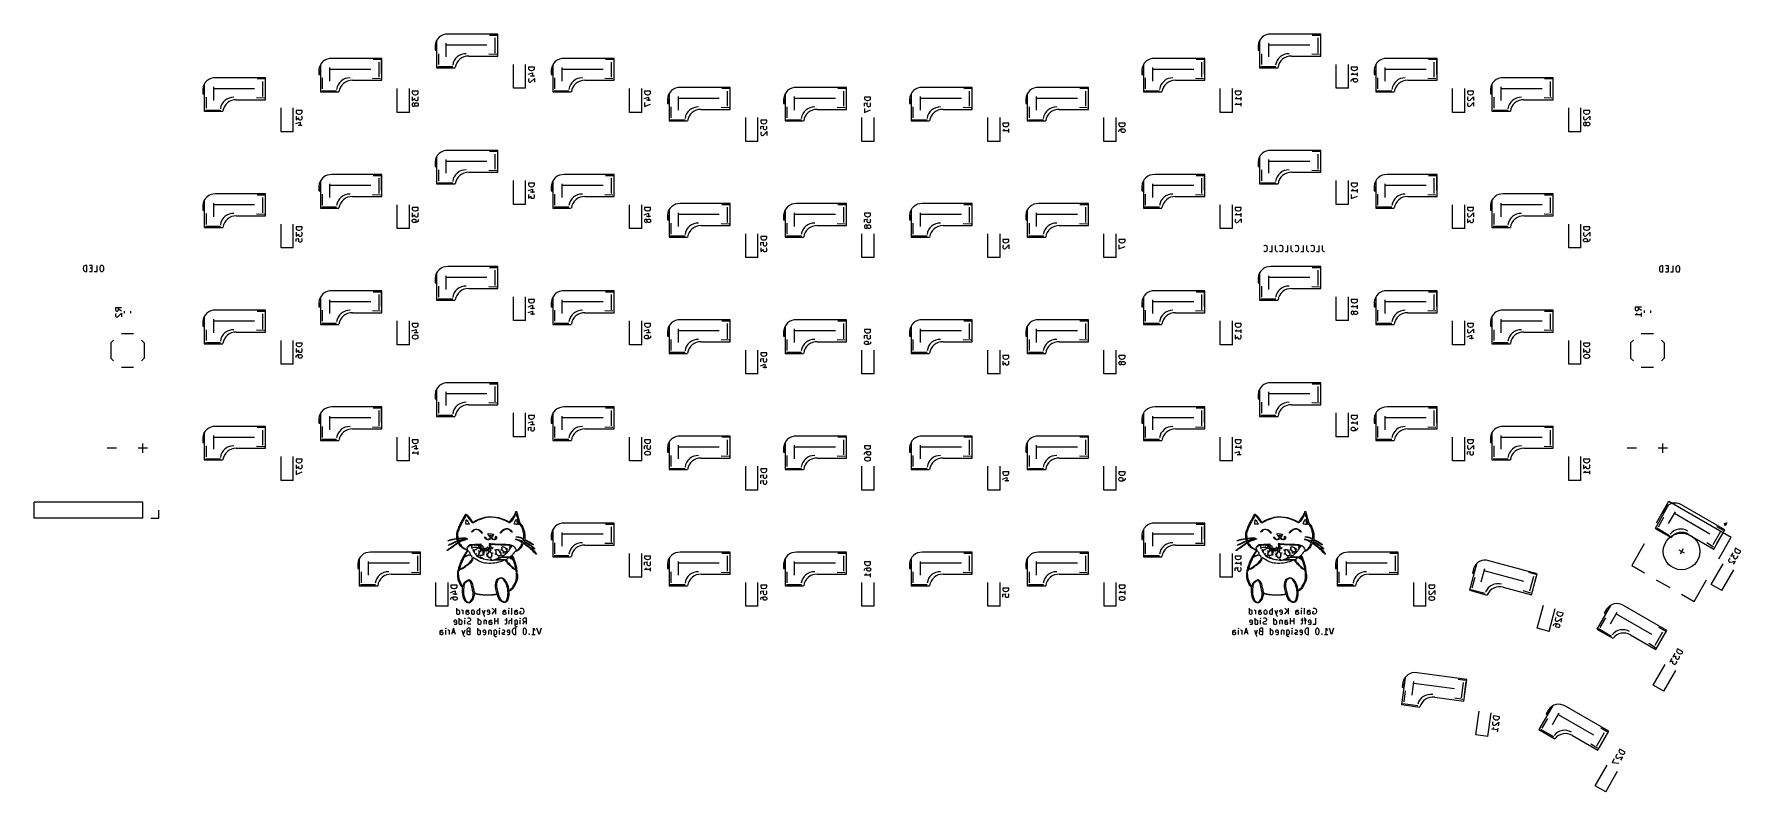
# Model space of a CAD drawing. Extents: x 55 to 335, y -160 to -35.
import ezdxf

# ---------------------------------------------------------------- set-up
doc = ezdxf.new("R2010")
doc.units = 0
doc.layers.add('BLACK', color=7, linetype='CONTINUOUS')

msp = doc.modelspace()

# ---------------------------------------------------------------- linework, layer by layer
at = {"layer": 'BLACK', "linetype": 'CONTINUOUS'}
for p, q in [((131.4, -35.4688), (123.2, -35.4688)), ((131.25, -35.6687), (130, -35.6687)), ((130.9, -36.0688), (130.9, -38.5688)), ((131.38, -38.0688), (131.38, -35.8188)), ((131.4, -39.0688), (131.4, -35.4688)), ((266.338, -35.4688), (258.137, -35.4688)), ((266.188, -35.6687), (264.938, -35.6687)), ((265.838, -36.0688), (265.838, -38.5688)), ((266.318, -38.0688), (266.318, -35.8188)), ((266.338, -39.0688), (266.338, -35.4688)), ((121.1, -37.3687), (121.1, -38.1187)), ((121.1, -38.1187), (121.3, -38.1187)), ((121.2, -38.0187), (121.2, -37.3687)), ((121.35, -36.5187), (121.35, -40.9688)), ((121.7, -40.4688), (121.7, -38.6688)), ((122.83, -36.9688), (122.83, -39.2087)), ((129.6, -37.2687), (122.9, -37.2687)), ((126.6, -39.0688), (131.4, -39.0688)), ((131.2, -38.8188), (129.9, -38.7687)), ((256.038, -37.3687), (256.038, -38.1187)), ((256.038, -38.1187), (256.238, -38.1187)), ((256.138, -38.0187), (256.138, -37.3687)), ((256.288, -36.5187), (256.288, -40.9688)), ((256.638, -40.4688), (256.638, -38.6688)), ((257.768, -36.9688), (257.768, -39.2087)), ((264.538, -37.2687), (257.838, -37.2687)), ((261.538, -39.0688), (266.338, -39.0688)), ((266.138, -38.8188), (264.838, -38.7687)), ((102.05, -41.3375), (102.05, -42.0875)), ((102.15, -41.9875), (102.15, -41.3375)), ((102.3, -40.4875), (102.3, -44.9375)), ((103.78, -40.9375), (103.78, -43.1775)), ((110.55, -41.2375), (103.85, -41.2375)), ((112.35, -39.4375), (104.15, -39.4375)), ((112.2, -39.6375), (110.95, -39.6375)), ((111.85, -40.0375), (111.85, -42.5375)), ((112.33, -42.0375), (112.33, -39.7875)), ((112.35, -43.0375), (112.35, -39.4375)), ((121.35, -40.9688), (124.38, -40.9688)), ((121.55, -40.7687), (124, -40.7687)), ((133.938, -44.3188), (133.938, -40.4187)), ((135.938, -44.3188), (135.938, -40.4187)), ((136.342, -42.0449), (137.057, -41.8068)), ((137.39, -40.8545), (136.39, -40.8545)), ((136.39, -40.8545), (136.39, -41.0926)), ((136.39, -41.0926), (136.438, -41.2354)), ((136.438, -41.2354), (136.533, -41.3307)), ((136.533, -41.3307), (136.628, -41.3783)), ((136.628, -41.3783), (136.818, -41.4259)), ((136.818, -41.4259), (136.961, -41.4259)), ((136.961, -41.4259), (137.152, -41.3783)), ((137.057, -41.8068), (137.057, -42.4259)), ((137.152, -41.3783), (137.247, -41.3307)), ((137.247, -41.3307), (137.342, -41.2354)), ((137.342, -41.2354), (137.39, -41.0926)), ((137.39, -41.0926), (137.39, -40.8545)), ((140.15, -41.3375), (140.15, -42.0875)), ((140.25, -41.9875), (140.25, -41.3375)), ((140.4, -40.4875), (140.4, -44.9375)), ((141.88, -40.9375), (141.88, -43.1775)), ((148.65, -41.2375), (141.95, -41.2375)), ((150.45, -39.4375), (142.25, -39.4375)), ((150.3, -39.6375), (149.05, -39.6375)), ((149.95, -40.0375), (149.95, -42.5375)), ((150.43, -42.0375), (150.43, -39.7875)), ((150.45, -43.0375), (150.45, -39.4375)), ((236.987, -41.3375), (236.987, -42.0875)), ((237.087, -41.9875), (237.087, -41.3375)), ((237.237, -40.4875), (237.237, -44.9375)), ((238.718, -40.9375), (238.718, -43.1775)), ((245.487, -41.2375), (238.787, -41.2375)), ((247.287, -39.4375), (239.087, -39.4375)), ((247.137, -39.6375), (245.887, -39.6375)), ((246.787, -40.0375), (246.787, -42.5375)), ((247.267, -42.0375), (247.267, -39.7875)), ((247.287, -43.0375), (247.287, -39.4375)), ((256.288, -40.9688), (259.318, -40.9688)), ((256.488, -40.7687), (258.938, -40.7687)), ((268.875, -44.3188), (268.875, -40.4188)), ((270.875, -44.3188), (270.875, -40.4188)), ((272.327, -40.8545), (271.327, -40.8545)), ((271.327, -40.8545), (271.327, -41.0926)), ((271.327, -41.0926), (271.375, -41.2354)), ((271.375, -41.2354), (271.47, -41.3307)), ((271.47, -41.3307), (271.565, -41.3783)), ((271.47, -41.9973), (271.565, -41.9021)), ((271.565, -41.3783), (271.756, -41.4259)), ((271.565, -41.9021), (271.613, -41.8068)), ((271.756, -41.4259), (271.899, -41.4259)), ((271.899, -41.4259), (272.089, -41.3783)), ((272.089, -41.3783), (272.185, -41.3307)), ((272.185, -41.3307), (272.28, -41.2354)), ((272.28, -41.2354), (272.327, -41.0926)), ((272.327, -41.0926), (272.327, -40.8545)), ((272.327, -42.3783), (272.327, -41.8068)), ((275.087, -41.3375), (275.087, -42.0875)), ((275.187, -41.9875), (275.187, -41.3375)), ((275.337, -40.4875), (275.337, -44.9375)), ((276.817, -40.9375), (276.817, -43.1775)), ((283.587, -41.2375), (276.887, -41.2375)), ((285.387, -39.4375), (277.187, -39.4375)), ((285.237, -39.6375), (283.987, -39.6375)), ((284.887, -40.0375), (284.887, -42.5375)), ((285.367, -42.0375), (285.367, -39.7875)), ((285.387, -43.0375), (285.387, -39.4375)), ((83, -44.5125), (83, -45.2625)), ((83.1, -45.1625), (83.1, -44.5125)), ((83.25, -43.6625), (83.25, -48.1125)), ((84.73, -44.1125), (84.73, -46.3525)), ((91.5, -44.4125), (84.8, -44.4125)), ((93.3, -42.6125), (85.1, -42.6125)), ((93.15, -42.8125), (91.9, -42.8125)), ((92.8, -43.2125), (92.8, -45.7125)), ((93.28, -45.2125), (93.28, -42.9625)), ((93.3, -46.2125), (93.3, -42.6125)), ((102.05, -42.0875), (102.25, -42.0875)), ((102.5, -44.7375), (104.95, -44.7375)), ((102.65, -44.4375), (102.65, -42.6375)), ((107.55, -43.0375), (112.35, -43.0375)), ((112.15, -42.7875), (110.85, -42.7375)), ((114.887, -48.2875), (114.887, -44.3875)), ((116.887, -48.2875), (116.887, -44.3875)), ((135.938, -44.3188), (133.938, -44.3188)), ((136.438, -42.8068), (136.39, -42.9021)), ((136.39, -42.9021), (136.39, -43.1402)), ((136.39, -43.1402), (136.438, -43.2354)), ((136.485, -42.7592), (136.438, -42.8068)), ((136.438, -43.2354), (136.485, -43.283)), ((136.485, -43.283), (136.58, -43.3307)), ((136.58, -43.3307), (136.676, -43.3307)), ((136.676, -43.3307), (136.818, -43.283)), ((136.723, -42.283), (137.39, -42.283)), ((136.818, -43.283), (137.39, -42.7116)), ((137.39, -42.7116), (137.39, -43.3307)), ((140.15, -42.0875), (140.35, -42.0875)), ((140.6, -44.7375), (143.05, -44.7375)), ((140.75, -44.4375), (140.75, -42.6375)), ((145.65, -43.0375), (150.45, -43.0375)), ((150.25, -42.7875), (148.95, -42.7375)), ((152.987, -48.2875), (152.987, -44.3875)), ((154.987, -48.2875), (154.987, -44.3875)), ((169.5, -44.2), (161.3, -44.2)), ((169.35, -44.4), (168.1, -44.4)), ((169.48, -46.8), (169.48, -44.55)), ((169.5, -47.8), (169.5, -44.2)), ((188.55, -44.2), (180.35, -44.2)), ((188.4, -44.4), (187.15, -44.4)), ((188.53, -46.8), (188.53, -44.55)), ((188.55, -47.8), (188.55, -44.2)), ((209.188, -44.2), (200.987, -44.2)), ((209.037, -44.4), (207.787, -44.4)), ((209.167, -46.8), (209.167, -44.55)), ((209.188, -47.8), (209.188, -44.2)), ((228.237, -44.2), (220.037, -44.2)), ((228.087, -44.4), (226.837, -44.4)), ((228.218, -46.8), (228.218, -44.55)), ((228.237, -47.8), (228.237, -44.2)), ((236.987, -42.0875), (237.188, -42.0875)), ((237.438, -44.7375), (239.887, -44.7375)), ((237.587, -44.4375), (237.587, -42.6375)), ((242.487, -43.0375), (247.287, -43.0375)), ((247.087, -42.7875), (245.787, -42.7375)), ((249.825, -48.2875), (249.825, -44.3875)), ((251.825, -48.2875), (251.825, -44.3875)), ((270.875, -44.3188), (268.875, -44.3188)), ((271.327, -42.0926), (271.47, -41.9973)), ((272.327, -42.0926), (271.327, -42.0926)), ((271.327, -43.0449), (271.375, -42.9497)), ((271.327, -43.2354), (271.327, -43.0449)), ((271.375, -42.9497), (271.423, -42.9021)), ((271.423, -42.9021), (271.565, -42.8068)), ((271.565, -42.8068), (271.756, -42.7592)), ((271.708, -42.9497), (271.756, -42.8545)), ((271.708, -43.1402), (271.708, -42.9497)), ((271.756, -43.2354), (271.708, -43.1402)), ((271.756, -42.7592), (272.137, -42.7592)), ((271.756, -42.8545), (271.804, -42.8068)), ((271.804, -43.283), (271.756, -43.2354)), ((271.804, -42.8068), (271.899, -42.7592)), ((271.899, -43.3307), (271.804, -43.283)), ((272.137, -43.3307), (271.899, -43.3307)), ((272.137, -42.7592), (272.232, -42.8068)), ((272.232, -43.283), (272.137, -43.3307)), ((272.232, -42.8068), (272.28, -42.8545)), ((272.28, -43.2354), (272.232, -43.283)), ((272.28, -42.8545), (272.327, -42.9497)), ((272.327, -43.1402), (272.28, -43.2354)), ((272.327, -42.9497), (272.327, -43.1402)), ((275.087, -42.0875), (275.287, -42.0875)), ((275.537, -44.7375), (277.987, -44.7375)), ((275.687, -44.4375), (275.687, -42.6375)), ((280.587, -43.0375), (285.387, -43.0375)), ((285.187, -42.7875), (283.887, -42.7375)), ((287.925, -48.2875), (287.925, -44.3875)), ((289.925, -48.2875), (289.925, -44.3875)), ((294.138, -44.5125), (294.138, -45.2625)), ((294.238, -45.1625), (294.238, -44.5125)), ((294.388, -43.6625), (294.388, -48.1125)), ((295.868, -44.1125), (295.868, -46.3525)), ((302.638, -44.4125), (295.938, -44.4125)), ((304.438, -42.6125), (296.238, -42.6125)), ((304.288, -42.8125), (303.038, -42.8125)), ((303.938, -43.2125), (303.938, -45.7125)), ((304.418, -45.2125), (304.418, -42.9625)), ((304.438, -46.2125), (304.438, -42.6125)), ((83, -45.2625), (83.2, -45.2625)), ((83.6, -47.6125), (83.6, -45.8125)), ((88.5, -46.2125), (93.3, -46.2125)), ((93.1, -45.9625), (91.8, -45.9125)), ((95.8375, -51.4625), (95.8375, -47.5625)), ((97.8375, -51.4625), (97.8375, -47.5625)), ((102.3, -44.9375), (105.33, -44.9375)), ((118.34, -44.8232), (117.34, -44.8232)), ((117.34, -44.8232), (117.34, -45.0613)), ((117.34, -45.0613), (117.387, -45.2042)), ((117.34, -45.728), (117.34, -46.347)), ((117.34, -46.347), (117.721, -46.0137)), ((117.387, -46.8232), (117.34, -46.9185)), ((117.34, -46.9185), (117.34, -47.1089)), ((117.34, -47.1089), (117.387, -47.2042)), ((117.387, -45.2042), (117.483, -45.2994)), ((117.435, -46.7756), (117.387, -46.8232)), ((117.387, -47.2042), (117.435, -47.2518)), ((117.53, -46.728), (117.435, -46.7756)), ((117.435, -47.2518), (117.53, -47.2994)), ((117.483, -45.2994), (117.578, -45.347)), ((117.578, -46.728), (117.53, -46.728)), ((117.53, -47.2994), (117.578, -47.2994)), ((117.578, -45.347), (117.768, -45.3946)), ((117.673, -46.7756), (117.578, -46.728)), ((117.578, -47.2994), (117.673, -47.2518)), ((117.721, -46.8232), (117.673, -46.7756)), ((117.673, -47.2518), (117.721, -47.2042)), ((117.721, -46.0137), (117.721, -46.1565)), ((117.721, -46.1565), (117.768, -46.2518)), ((117.768, -46.9185), (117.721, -46.8232)), ((117.721, -47.2042), (117.768, -47.1089)), ((117.768, -45.3946), (117.911, -45.3946)), ((117.768, -46.2518), (117.816, -46.2994)), ((117.768, -46.9185), (117.816, -46.8232)), ((117.768, -47.1089), (117.768, -46.9185)), ((117.816, -47.2042), (117.768, -47.1089)), ((117.816, -46.2994), (117.911, -46.347)), ((117.816, -46.8232), (117.864, -46.7756)), ((117.864, -47.2518), (117.816, -47.2042)), ((117.864, -46.7756), (117.959, -46.728)), ((117.959, -47.2994), (117.864, -47.2518)), ((117.911, -45.3946), (118.102, -45.347)), ((117.911, -46.347), (118.149, -46.347)), ((117.959, -46.728), (118.149, -46.728)), ((118.149, -47.2994), (117.959, -47.2994)), ((118.102, -45.347), (118.197, -45.2994)), ((118.149, -46.347), (118.245, -46.2994)), ((118.149, -46.728), (118.245, -46.7756)), ((118.245, -47.2518), (118.149, -47.2994)), ((118.197, -45.2994), (118.292, -45.2042)), ((118.292, -45.7756), (118.245, -45.728)), ((118.245, -46.2994), (118.292, -46.2518)), ((118.245, -46.7756), (118.292, -46.8232)), ((118.292, -47.2042), (118.245, -47.2518)), ((118.292, -45.2042), (118.34, -45.0613)), ((118.34, -45.8708), (118.292, -45.7756)), ((118.292, -46.2518), (118.34, -46.1565)), ((118.292, -46.8232), (118.34, -46.9185)), ((118.34, -47.1089), (118.292, -47.2042)), ((118.34, -45.0613), (118.34, -44.8232)), ((118.34, -46.1565), (118.34, -45.8708)), ((118.34, -46.9185), (118.34, -47.1089)), ((140.4, -44.9375), (143.43, -44.9375)), ((155.392, -46.0137), (156.107, -45.7756)), ((156.44, -44.8232), (155.44, -44.8232)), ((155.44, -44.8232), (155.44, -45.0613)), ((155.44, -45.0613), (155.487, -45.2042)), ((155.44, -46.6804), (155.44, -47.347)), ((155.44, -47.347), (156.44, -46.9185)), ((155.487, -45.2042), (155.583, -45.2994)), ((155.583, -45.2994), (155.678, -45.347)), ((155.678, -45.347), (155.868, -45.3946)), ((155.773, -46.2518), (156.44, -46.2518)), ((155.868, -45.3946), (156.011, -45.3946)), ((156.011, -45.3946), (156.202, -45.347)), ((156.107, -45.7756), (156.107, -46.3946)), ((156.202, -45.347), (156.297, -45.2994)), ((156.297, -45.2994), (156.392, -45.2042)), ((156.392, -45.2042), (156.44, -45.0613)), ((156.44, -45.0613), (156.44, -44.8232)), ((159.2, -46.1), (159.2, -46.85)), ((159.2, -46.85), (159.4, -46.85)), ((159.3, -46.75), (159.3, -46.1)), ((159.45, -45.25), (159.45, -49.7)), ((159.8, -49.2), (159.8, -47.4)), ((160.93, -45.7), (160.93, -47.94)), ((167.7, -46), (161, -46)), ((169.3, -47.55), (168, -47.5)), ((169, -44.8), (169, -47.3)), ((178.25, -46.1), (178.25, -46.85)), ((178.25, -46.85), (178.45, -46.85)), ((178.35, -46.75), (178.35, -46.1)), ((178.5, -45.25), (178.5, -49.7)), ((178.85, -49.2), (178.85, -47.4)), ((179.98, -45.7), (179.98, -47.94)), ((186.75, -46), (180.05, -46)), ((188.35, -47.55), (187.05, -47.5)), ((188.05, -44.8), (188.05, -47.3)), ((192.515, -45.7857), (191.515, -45.7857)), ((191.515, -45.7857), (191.515, -46.0238)), ((191.515, -46.0238), (191.562, -46.1667)), ((191.515, -46.7857), (191.991, -46.7381)), ((191.515, -47.2619), (191.515, -46.7857)), ((191.562, -46.1667), (191.658, -46.2619)), ((191.658, -46.2619), (191.753, -46.3095)), ((191.753, -46.3095), (191.943, -46.3571)), ((191.943, -46.7857), (191.896, -46.881)), ((191.896, -46.881), (191.896, -47.119)), ((191.896, -47.119), (191.943, -47.2143)), ((191.943, -46.3571), (192.086, -46.3571)), ((191.991, -46.7381), (191.943, -46.7857)), ((191.943, -47.2143), (191.991, -47.2619)), ((191.991, -47.2619), (192.086, -47.3095)), ((192.086, -46.3571), (192.277, -46.3095)), ((192.086, -47.3095), (192.324, -47.3095)), ((192.277, -46.3095), (192.372, -46.2619)), ((192.324, -47.3095), (192.42, -47.2619)), ((192.372, -46.2619), (192.467, -46.1667)), ((192.467, -46.7857), (192.42, -46.7381)), ((192.42, -47.2619), (192.467, -47.2143)), ((192.467, -46.1667), (192.515, -46.0238)), ((192.515, -46.881), (192.467, -46.7857)), ((192.467, -47.2143), (192.515, -47.119)), ((192.515, -46.0238), (192.515, -45.7857)), ((192.515, -47.119), (192.515, -46.881)), ((198.887, -46.1), (198.887, -46.85)), ((198.887, -46.85), (199.087, -46.85)), ((198.987, -46.75), (198.987, -46.1)), ((199.137, -45.25), (199.137, -49.7)), ((199.487, -49.2), (199.487, -47.4)), ((200.617, -45.7), (200.617, -47.94)), ((207.387, -46), (200.688, -46)), ((208.987, -47.55), (207.688, -47.5)), ((208.688, -44.8), (208.688, -47.3)), ((217.938, -46.1), (217.938, -46.85)), ((217.938, -46.85), (218.137, -46.85)), ((218.037, -46.75), (218.037, -46.1)), ((218.188, -45.25), (218.188, -49.7)), ((218.537, -49.2), (218.537, -47.4)), ((219.667, -45.7), (219.667, -47.94)), ((226.438, -46), (219.737, -46)), ((228.037, -47.55), (226.737, -47.5)), ((227.737, -44.8), (227.737, -47.3)), ((237.237, -44.9375), (240.267, -44.9375)), ((253.277, -44.8232), (252.277, -44.8232)), ((252.277, -44.8232), (252.277, -45.0613)), ((252.277, -45.0613), (252.325, -45.2042)), ((252.277, -46.0613), (252.42, -45.9661)), ((253.277, -46.0613), (252.277, -46.0613)), ((252.277, -47.0137), (252.42, -46.9185)), ((253.277, -47.0137), (252.277, -47.0137)), ((252.325, -45.2042), (252.42, -45.2994)), ((252.42, -45.2994), (252.515, -45.347)), ((252.42, -45.9661), (252.515, -45.8708)), ((252.42, -46.9185), (252.515, -46.8232)), ((252.515, -45.347), (252.706, -45.3946)), ((252.515, -45.8708), (252.563, -45.7756)), ((252.515, -46.8232), (252.563, -46.728)), ((252.706, -45.3946), (252.849, -45.3946)), ((252.849, -45.3946), (253.039, -45.347)), ((253.039, -45.347), (253.135, -45.2994)), ((253.135, -45.2994), (253.23, -45.2042)), ((253.23, -45.2042), (253.277, -45.0613)), ((253.277, -45.0613), (253.277, -44.8232)), ((253.277, -46.347), (253.277, -45.7756)), ((253.277, -47.2994), (253.277, -46.728)), ((275.337, -44.9375), (278.367, -44.9375)), ((291.377, -44.8232), (290.377, -44.8232)), ((290.377, -44.8232), (290.377, -45.0613)), ((290.377, -45.0613), (290.425, -45.2042)), ((290.425, -45.8232), (290.377, -45.9185)), ((290.377, -45.9185), (290.377, -46.1565)), ((290.377, -46.1565), (290.425, -46.2518)), ((290.425, -46.7756), (290.377, -46.8708)), ((290.377, -46.8708), (290.377, -47.1089)), ((290.377, -47.1089), (290.425, -47.2042)), ((290.425, -45.2042), (290.52, -45.2994)), ((290.473, -45.7756), (290.425, -45.8232)), ((290.425, -46.2518), (290.473, -46.2994)), ((290.473, -46.728), (290.425, -46.7756)), ((290.425, -47.2042), (290.473, -47.2518)), ((290.473, -46.2994), (290.568, -46.347)), ((290.473, -47.2518), (290.568, -47.2994)), ((290.52, -45.2994), (290.615, -45.347)), ((290.568, -46.347), (290.663, -46.347)), ((290.568, -47.2994), (290.663, -47.2994)), ((290.615, -45.347), (290.806, -45.3946)), ((290.663, -46.347), (290.806, -46.2994)), ((290.663, -47.2994), (290.806, -47.2518)), ((290.806, -45.3946), (290.949, -45.3946)), ((290.806, -46.2994), (291.377, -45.728)), ((290.806, -47.2518), (291.377, -46.6804)), ((290.949, -45.3946), (291.139, -45.347)), ((291.139, -45.347), (291.235, -45.2994)), ((291.235, -45.2994), (291.33, -45.2042)), ((291.33, -45.2042), (291.377, -45.0613)), ((291.377, -45.0613), (291.377, -44.8232)), ((291.377, -45.728), (291.377, -46.347)), ((291.377, -46.6804), (291.377, -47.2994)), ((294.138, -45.2625), (294.338, -45.2625)), ((294.738, -47.6125), (294.738, -45.8125)), ((299.638, -46.2125), (304.438, -46.2125)), ((304.238, -45.9625), (302.938, -45.9125)), ((306.975, -51.4625), (306.975, -47.5625)), ((308.975, -51.4625), (308.975, -47.5625)), ((83.25, -48.1125), (86.28, -48.1125)), ((83.45, -47.9125), (85.9, -47.9125)), ((98.2423, -50.1411), (98.9565, -49.903)), ((99.2899, -47.9982), (98.2899, -47.9982)), ((98.2899, -47.9982), (98.2899, -48.2363)), ((98.2899, -48.2363), (98.3375, -48.3792)), ((98.2899, -48.903), (98.2899, -49.522)), ((98.2899, -49.522), (98.6708, -49.1887)), ((98.3375, -48.3792), (98.4327, -48.4744)), ((98.4327, -48.4744), (98.528, -48.522)), ((98.528, -48.522), (98.7185, -48.5696)), ((98.6708, -49.1887), (98.6708, -49.3315)), ((98.6708, -49.3315), (98.7185, -49.4268)), ((98.7185, -48.5696), (98.8613, -48.5696)), ((98.7185, -49.4268), (98.7661, -49.4744)), ((98.7661, -49.4744), (98.8613, -49.522)), ((98.8613, -48.5696), (99.0518, -48.522)), ((98.8613, -49.522), (99.0994, -49.522)), ((98.9565, -49.903), (98.9565, -50.522)), ((99.0518, -48.522), (99.147, -48.4744)), ((99.0994, -49.522), (99.1946, -49.4744)), ((99.147, -48.4744), (99.2423, -48.3792)), ((99.2423, -48.9506), (99.1946, -48.903)), ((99.1946, -49.4744), (99.2423, -49.4268)), ((99.2423, -48.3792), (99.2899, -48.2363)), ((99.2899, -49.0458), (99.2423, -48.9506)), ((99.2423, -49.4268), (99.2899, -49.3315)), ((99.2899, -48.2363), (99.2899, -47.9982)), ((99.2899, -49.3315), (99.2899, -49.0458)), ((116.887, -48.2875), (114.887, -48.2875)), ((154.987, -48.2875), (152.987, -48.2875)), ((159.45, -49.7), (162.48, -49.7)), ((159.65, -49.5), (162.1, -49.5)), ((164.7, -47.8), (169.5, -47.8)), ((172.037, -53.05), (172.037, -49.15)), ((174.037, -53.05), (174.037, -49.15)), ((175.49, -49.5857), (174.49, -49.5857)), ((174.49, -49.5857), (174.49, -49.8238)), ((174.49, -49.8238), (174.537, -49.9667)), ((174.537, -49.9667), (174.633, -50.0619)), ((174.633, -50.0619), (174.728, -50.1095)), ((174.728, -50.1095), (174.918, -50.1571)), ((174.918, -50.1571), (175.061, -50.1571)), ((175.061, -50.1571), (175.252, -50.1095)), ((175.252, -50.1095), (175.347, -50.0619)), ((175.347, -50.0619), (175.442, -49.9667)), ((175.442, -49.9667), (175.49, -49.8238)), ((175.49, -49.8238), (175.49, -49.5857)), ((178.5, -49.7), (181.53, -49.7)), ((178.7, -49.5), (181.15, -49.5)), ((183.75, -47.8), (188.55, -47.8)), ((191.087, -53.05), (191.087, -49.15)), ((191.515, -47.6429), (191.515, -48.3095)), ((191.515, -48.3095), (192.515, -47.881)), ((193.087, -53.05), (193.087, -49.15)), ((199.137, -49.7), (202.167, -49.7)), ((199.337, -49.5), (201.787, -49.5)), ((204.387, -47.8), (209.188, -47.8)), ((211.725, -53.05), (211.725, -49.15)), ((213.725, -53.05), (213.725, -49.15)), ((215.177, -50.0619), (214.177, -50.0619)), ((214.177, -50.0619), (214.177, -50.3)), ((214.177, -50.3), (214.225, -50.4429)), ((215.13, -50.4429), (215.177, -50.3)), ((215.177, -50.3), (215.177, -50.0619)), ((218.188, -49.7), (221.218, -49.7)), ((218.387, -49.5), (220.837, -49.5)), ((223.438, -47.8), (228.237, -47.8)), ((230.775, -53.05), (230.775, -49.15)), ((232.775, -53.05), (232.775, -49.15)), ((234.227, -50.0619), (233.227, -50.0619)), ((233.227, -50.0619), (233.227, -50.3)), ((233.227, -50.3), (233.275, -50.4429)), ((234.18, -50.4429), (234.227, -50.3)), ((234.227, -50.3), (234.227, -50.0619)), ((251.825, -48.2875), (249.825, -48.2875)), ((289.925, -48.2875), (287.925, -48.2875)), ((294.388, -48.1125), (297.418, -48.1125)), ((294.588, -47.9125), (297.038, -47.9125)), ((310.427, -47.9982), (309.427, -47.9982)), ((309.427, -47.9982), (309.427, -48.2363)), ((309.427, -48.2363), (309.475, -48.3792)), ((309.475, -48.9982), (309.427, -49.0935)), ((309.427, -49.0935), (309.427, -49.3315)), ((309.427, -49.3315), (309.475, -49.4268)), ((309.475, -49.9982), (309.427, -50.0935)), ((309.427, -50.0935), (309.427, -50.2839)), ((309.427, -50.2839), (309.475, -50.3792)), ((309.475, -48.3792), (309.57, -48.4744)), ((309.523, -48.9506), (309.475, -48.9982)), ((309.475, -49.4268), (309.523, -49.4744)), ((309.523, -49.9506), (309.475, -49.9982)), ((309.523, -49.4744), (309.618, -49.522)), ((309.618, -49.903), (309.523, -49.9506)), ((309.57, -48.4744), (309.665, -48.522)), ((309.618, -49.522), (309.713, -49.522)), ((309.665, -49.903), (309.618, -49.903)), ((309.665, -48.522), (309.856, -48.5696)), ((309.761, -49.9506), (309.665, -49.903)), ((309.713, -49.522), (309.856, -49.4744)), ((309.808, -49.9982), (309.761, -49.9506)), ((309.856, -50.0935), (309.808, -49.9982)), ((309.808, -50.3792), (309.856, -50.2839)), ((309.856, -48.5696), (309.999, -48.5696)), ((309.856, -49.4744), (310.427, -48.903)), ((309.856, -50.0935), (309.904, -49.9982)), ((309.856, -50.2839), (309.856, -50.0935)), ((309.904, -50.3792), (309.856, -50.2839)), ((309.904, -49.9982), (309.951, -49.9506)), ((309.951, -49.9506), (310.046, -49.903)), ((309.999, -48.5696), (310.189, -48.522)), ((310.046, -49.903), (310.237, -49.903)), ((310.189, -48.522), (310.285, -48.4744)), ((310.237, -49.903), (310.332, -49.9506)), ((310.285, -48.4744), (310.38, -48.3792)), ((310.332, -49.9506), (310.38, -49.9982)), ((310.38, -48.3792), (310.427, -48.2363)), ((310.38, -49.9982), (310.427, -50.0935)), ((310.427, -50.2839), (310.38, -50.3792)), ((310.427, -48.2363), (310.427, -47.9982)), ((310.427, -48.903), (310.427, -49.522)), ((310.427, -50.0935), (310.427, -50.2839)), ((97.8375, -51.4625), (95.8375, -51.4625)), ((98.6232, -50.3792), (99.2899, -50.3792)), ((174.037, -53.05), (172.037, -53.05)), ((174.49, -50.5857), (174.966, -50.5381)), ((174.49, -51.0619), (174.49, -50.5857)), ((174.537, -51.5381), (174.49, -51.6333)), ((174.49, -51.6333), (174.49, -51.8714)), ((174.49, -51.8714), (174.537, -51.9667)), ((174.585, -51.4905), (174.537, -51.5381)), ((174.537, -51.9667), (174.585, -52.0143)), ((174.585, -52.0143), (174.68, -52.0619)), ((174.68, -52.0619), (174.776, -52.0619)), ((174.776, -52.0619), (174.918, -52.0143)), ((174.918, -50.5857), (174.871, -50.681)), ((174.871, -50.681), (174.871, -50.919)), ((174.871, -50.919), (174.918, -51.0143)), ((174.966, -50.5381), (174.918, -50.5857)), ((174.918, -51.0143), (174.966, -51.0619)), ((174.918, -52.0143), (175.49, -51.4429)), ((174.966, -51.0619), (175.061, -51.1095)), ((175.061, -51.1095), (175.299, -51.1095)), ((175.299, -51.1095), (175.395, -51.0619)), ((175.442, -50.5857), (175.395, -50.5381)), ((175.395, -51.0619), (175.442, -51.0143)), ((175.49, -50.681), (175.442, -50.5857)), ((175.442, -51.0143), (175.49, -50.919)), ((175.49, -50.919), (175.49, -50.681)), ((175.49, -51.4429), (175.49, -52.0619)), ((193.087, -53.05), (191.087, -53.05)), ((213.725, -53.05), (211.725, -53.05)), ((214.177, -51.3), (214.32, -51.2048)), ((215.177, -51.3), (214.177, -51.3)), ((214.225, -50.4429), (214.32, -50.5381)), ((214.32, -50.5381), (214.415, -50.5857)), ((214.32, -51.2048), (214.415, -51.1095)), ((214.415, -50.5857), (214.606, -50.6333)), ((214.415, -51.1095), (214.463, -51.0143)), ((214.606, -50.6333), (214.749, -50.6333)), ((214.749, -50.6333), (214.939, -50.5857)), ((214.939, -50.5857), (215.035, -50.5381)), ((215.035, -50.5381), (215.13, -50.4429)), ((215.177, -51.5857), (215.177, -51.0143)), ((232.775, -53.05), (230.775, -53.05)), ((233.227, -51.3), (233.275, -51.2048)), ((233.227, -51.4905), (233.227, -51.3)), ((233.275, -50.4429), (233.37, -50.5381)), ((233.275, -51.2048), (233.323, -51.1571)), ((233.323, -51.1571), (233.465, -51.0619)), ((233.37, -50.5381), (233.465, -50.5857)), ((233.465, -50.5857), (233.656, -50.6333)), ((233.465, -51.0619), (233.656, -51.0143)), ((233.608, -51.2048), (233.656, -51.1095)), ((233.608, -51.3952), (233.608, -51.2048)), ((233.656, -51.4905), (233.608, -51.3952)), ((233.656, -50.6333), (233.799, -50.6333)), ((233.656, -51.0143), (234.037, -51.0143)), ((233.656, -51.1095), (233.704, -51.0619)), ((233.704, -51.5381), (233.656, -51.4905)), ((233.704, -51.0619), (233.799, -51.0143)), ((233.799, -51.5857), (233.704, -51.5381)), ((233.799, -50.6333), (233.989, -50.5857)), ((234.037, -51.5857), (233.799, -51.5857)), ((233.989, -50.5857), (234.085, -50.5381)), ((234.037, -51.0143), (234.132, -51.0619)), ((234.132, -51.5381), (234.037, -51.5857)), ((234.085, -50.5381), (234.18, -50.4429)), ((234.132, -51.0619), (234.18, -51.1095)), ((234.18, -51.4905), (234.132, -51.5381)), ((234.18, -51.1095), (234.227, -51.2048)), ((234.227, -51.3952), (234.18, -51.4905)), ((234.227, -51.2048), (234.227, -51.3952)), ((308.975, -51.4625), (306.975, -51.4625)), ((309.475, -50.3792), (309.523, -50.4268)), ((309.523, -50.4268), (309.618, -50.4744)), ((309.618, -50.4744), (309.665, -50.4744)), ((309.665, -50.4744), (309.761, -50.4268)), ((309.761, -50.4268), (309.808, -50.3792)), ((309.951, -50.4268), (309.904, -50.3792)), ((310.046, -50.4744), (309.951, -50.4268)), ((310.237, -50.4744), (310.046, -50.4744)), ((310.332, -50.4268), (310.237, -50.4744)), ((310.38, -50.3792), (310.332, -50.4268)), ((121.35, -55.5687), (121.35, -60.0187)), ((131.4, -54.5187), (123.2, -54.5187)), ((131.25, -54.7188), (130, -54.7188)), ((130.9, -55.1187), (130.9, -57.6187)), ((131.38, -57.1187), (131.38, -54.8687)), ((131.4, -58.1187), (131.4, -54.5187)), ((256.287, -55.5688), (256.287, -60.0188)), ((266.337, -54.5188), (258.137, -54.5188)), ((266.188, -54.7188), (264.938, -54.7188)), ((265.837, -55.1188), (265.837, -57.6188)), ((266.317, -57.1188), (266.317, -54.8688)), ((266.337, -58.1188), (266.337, -54.5188)), ((112.35, -58.4875), (104.15, -58.4875)), ((112.2, -58.6875), (110.95, -58.6875)), ((112.35, -62.0875), (112.35, -58.4875)), ((121.1, -56.4187), (121.1, -57.1687)), ((121.1, -57.1687), (121.3, -57.1687)), ((121.2, -57.0687), (121.2, -56.4187)), ((121.7, -59.5187), (121.7, -57.7188)), ((122.83, -56.0187), (122.83, -58.2587)), ((129.6, -56.3187), (122.9, -56.3187)), ((126.6, -58.1187), (131.4, -58.1187)), ((131.2, -57.8687), (129.9, -57.8187)), ((150.45, -58.4875), (142.25, -58.4875)), ((150.3, -58.6875), (149.05, -58.6875)), ((150.45, -62.0875), (150.45, -58.4875)), ((247.287, -58.4875), (239.087, -58.4875)), ((247.137, -58.6875), (245.887, -58.6875)), ((247.287, -62.0875), (247.287, -58.4875)), ((256.037, -56.4188), (256.037, -57.1688)), ((256.037, -57.1688), (256.238, -57.1688)), ((256.137, -57.0688), (256.137, -56.4188)), ((256.637, -59.5188), (256.637, -57.7188)), ((257.767, -56.0188), (257.767, -58.2588)), ((264.537, -56.3188), (257.837, -56.3188)), ((261.537, -58.1188), (266.337, -58.1188)), ((266.137, -57.8688), (264.837, -57.8188)), ((285.387, -58.4875), (277.187, -58.4875)), ((285.237, -58.6875), (283.987, -58.6875)), ((285.387, -62.0875), (285.387, -58.4875)), ((102.05, -60.3875), (102.05, -61.1375)), ((102.05, -61.1375), (102.25, -61.1375)), ((102.15, -61.0375), (102.15, -60.3875)), ((102.3, -59.5375), (102.3, -63.9875)), ((103.78, -59.9875), (103.78, -62.2275)), ((110.55, -60.2875), (103.85, -60.2875)), ((111.85, -59.0875), (111.85, -61.5875)), ((112.33, -61.0875), (112.33, -58.8375)), ((121.35, -60.0187), (124.38, -60.0187)), ((121.55, -59.8187), (124, -59.8187)), ((133.938, -63.3687), (133.938, -59.4688)), ((135.938, -63.3687), (135.938, -59.4688)), ((136.342, -61.0949), (137.057, -60.8568)), ((137.39, -59.9045), (136.39, -59.9045)), ((136.39, -59.9045), (136.39, -60.1426)), ((136.39, -60.1426), (136.438, -60.2854)), ((136.438, -60.2854), (136.533, -60.3807)), ((136.533, -60.3807), (136.628, -60.4283)), ((136.628, -60.4283), (136.818, -60.4759)), ((136.723, -61.333), (137.39, -61.333)), ((136.818, -60.4759), (136.961, -60.4759)), ((136.961, -60.4759), (137.152, -60.4283)), ((137.057, -60.8568), (137.057, -61.4759)), ((137.152, -60.4283), (137.247, -60.3807)), ((137.247, -60.3807), (137.342, -60.2854)), ((137.342, -60.2854), (137.39, -60.1426)), ((137.39, -60.1426), (137.39, -59.9045)), ((140.15, -60.3875), (140.15, -61.1375)), ((140.15, -61.1375), (140.35, -61.1375)), ((140.25, -61.0375), (140.25, -60.3875)), ((140.4, -59.5375), (140.4, -63.9875)), ((141.88, -59.9875), (141.88, -62.2275)), ((148.65, -60.2875), (141.95, -60.2875)), ((149.95, -59.0875), (149.95, -61.5875)), ((150.43, -61.0875), (150.43, -58.8375)), ((236.987, -60.3875), (236.987, -61.1375)), ((236.987, -61.1375), (237.188, -61.1375)), ((237.087, -61.0375), (237.087, -60.3875)), ((237.237, -59.5375), (237.237, -63.9875)), ((238.718, -59.9875), (238.718, -62.2275)), ((245.487, -60.2875), (238.787, -60.2875)), ((246.787, -59.0875), (246.787, -61.5875)), ((247.267, -61.0875), (247.267, -58.8375)), ((256.287, -60.0188), (259.317, -60.0188)), ((256.488, -59.8188), (258.938, -59.8188)), ((268.875, -63.3687), (268.875, -59.4687)), ((270.875, -63.3687), (270.875, -59.4687)), ((272.327, -59.9045), (271.327, -59.9045)), ((271.327, -59.9045), (271.327, -60.1426)), ((271.327, -60.1426), (271.375, -60.2854)), ((271.327, -61.1426), (271.47, -61.0473)), ((272.327, -61.1426), (271.327, -61.1426)), ((271.375, -60.2854), (271.47, -60.3807)), ((271.47, -60.3807), (271.565, -60.4283)), ((271.47, -61.0473), (271.565, -60.9521)), ((271.565, -60.4283), (271.756, -60.4759)), ((271.565, -60.9521), (271.613, -60.8568)), ((271.756, -60.4759), (271.899, -60.4759)), ((271.899, -60.4759), (272.089, -60.4283)), ((272.089, -60.4283), (272.185, -60.3807)), ((272.185, -60.3807), (272.28, -60.2854)), ((272.28, -60.2854), (272.327, -60.1426)), ((272.327, -60.1426), (272.327, -59.9045)), ((272.327, -61.4283), (272.327, -60.8568)), ((275.087, -60.3875), (275.087, -61.1375)), ((275.087, -61.1375), (275.287, -61.1375)), ((275.187, -61.0375), (275.187, -60.3875)), ((275.337, -59.5375), (275.337, -63.9875)), ((276.817, -59.9875), (276.817, -62.2275)), ((283.587, -60.2875), (276.887, -60.2875)), ((284.887, -59.0875), (284.887, -61.5875)), ((285.367, -61.0875), (285.367, -58.8375)), ((83, -63.5625), (83, -64.3125)), ((83, -64.3125), (83.2, -64.3125)), ((83.1, -64.2125), (83.1, -63.5625)), ((83.25, -62.7125), (83.25, -67.1625)), ((84.73, -63.1625), (84.73, -65.4025)), ((91.5, -63.4625), (84.8, -63.4625)), ((93.3, -61.6625), (85.1, -61.6625)), ((93.15, -61.8625), (91.9, -61.8625)), ((92.8, -62.2625), (92.8, -64.7625)), ((93.28, -64.2625), (93.28, -62.0125)), ((93.3, -65.2625), (93.3, -61.6625)), ((102.3, -63.9875), (105.33, -63.9875)), ((102.5, -63.7875), (104.95, -63.7875)), ((102.65, -63.4875), (102.65, -61.6875)), ((107.55, -62.0875), (112.35, -62.0875)), ((112.15, -61.8375), (110.85, -61.7875)), ((114.887, -67.3375), (114.887, -63.4375)), ((116.887, -67.3375), (116.887, -63.4375)), ((118.34, -63.8732), (117.34, -63.8732)), ((117.34, -63.8732), (117.34, -64.1113)), ((117.34, -64.1113), (117.387, -64.2542)), ((117.387, -64.2542), (117.483, -64.3494)), ((117.483, -64.3494), (117.578, -64.397)), ((118.102, -64.397), (118.197, -64.3494)), ((118.197, -64.3494), (118.292, -64.2542)), ((118.292, -64.2542), (118.34, -64.1113)), ((118.34, -64.1113), (118.34, -63.8732)), ((135.938, -63.3687), (133.938, -63.3687)), ((136.39, -61.7616), (136.39, -62.3807)), ((136.39, -62.3807), (136.771, -62.0473)), ((136.771, -62.0473), (136.771, -62.1902)), ((136.771, -62.1902), (136.818, -62.2854)), ((136.818, -62.2854), (136.866, -62.333)), ((136.866, -62.333), (136.961, -62.3807)), ((136.961, -62.3807), (137.199, -62.3807)), ((137.199, -62.3807), (137.295, -62.333)), ((137.342, -61.8092), (137.295, -61.7616)), ((137.295, -62.333), (137.342, -62.2854)), ((137.39, -61.9045), (137.342, -61.8092)), ((137.342, -62.2854), (137.39, -62.1902)), ((137.39, -62.1902), (137.39, -61.9045)), ((140.4, -63.9875), (143.43, -63.9875)), ((140.6, -63.7875), (143.05, -63.7875)), ((140.75, -63.4875), (140.75, -61.6875)), ((145.65, -62.0875), (150.45, -62.0875)), ((150.25, -61.8375), (148.95, -61.7875)), ((152.987, -67.3375), (152.987, -63.4375)), ((154.987, -67.3375), (154.987, -63.4375)), ((156.44, -63.8732), (155.44, -63.8732)), ((155.44, -63.8732), (155.44, -64.1113)), ((155.44, -64.1113), (155.487, -64.2542)), ((155.487, -64.2542), (155.583, -64.3494)), ((155.583, -64.3494), (155.678, -64.397)), ((156.202, -64.397), (156.297, -64.3494)), ((156.297, -64.3494), (156.392, -64.2542)), ((156.392, -64.2542), (156.44, -64.1113)), ((156.44, -64.1113), (156.44, -63.8732)), ((159.45, -64.3), (159.45, -68.75)), ((169.5, -63.25), (161.3, -63.25)), ((169.35, -63.45), (168.1, -63.45)), ((169, -63.85), (169, -66.35)), ((169.48, -65.85), (169.48, -63.6)), ((169.5, -66.85), (169.5, -63.25)), ((178.5, -64.3), (178.5, -68.75)), ((188.55, -63.25), (180.35, -63.25)), ((188.4, -63.45), (187.15, -63.45)), ((188.05, -63.85), (188.05, -66.35)), ((188.53, -65.85), (188.53, -63.6)), ((188.55, -66.85), (188.55, -63.25)), ((199.137, -64.3), (199.137, -68.75)), ((209.188, -63.25), (200.987, -63.25)), ((209.037, -63.45), (207.787, -63.45)), ((208.688, -63.85), (208.688, -66.35)), ((209.167, -65.85), (209.167, -63.6)), ((209.188, -66.85), (209.188, -63.25)), ((218.187, -64.3), (218.187, -68.75)), ((228.237, -63.25), (220.037, -63.25)), ((228.087, -63.45), (226.837, -63.45)), ((227.737, -63.85), (227.737, -66.35)), ((228.217, -65.85), (228.217, -63.6)), ((228.237, -66.85), (228.237, -63.25)), ((237.237, -63.9875), (240.267, -63.9875)), ((237.438, -63.7875), (239.887, -63.7875)), ((237.587, -63.4875), (237.587, -61.6875)), ((242.487, -62.0875), (247.287, -62.0875)), ((247.087, -61.8375), (245.787, -61.7875)), ((249.825, -67.3375), (249.825, -63.4375)), ((251.825, -67.3375), (251.825, -63.4375)), ((253.277, -63.8732), (252.277, -63.8732)), ((252.277, -63.8732), (252.277, -64.1113)), ((252.277, -64.1113), (252.325, -64.2542)), ((252.325, -64.2542), (252.42, -64.3494)), ((252.42, -64.3494), (252.515, -64.397)), ((253.039, -64.397), (253.135, -64.3494)), ((253.135, -64.3494), (253.23, -64.2542)), ((253.23, -64.2542), (253.277, -64.1113)), ((253.277, -64.1113), (253.277, -63.8732)), ((270.875, -63.3687), (268.875, -63.3687)), ((271.327, -61.7616), (271.327, -62.4283)), ((271.327, -62.4283), (272.327, -61.9997)), ((275.337, -63.9875), (278.367, -63.9875)), ((275.537, -63.7875), (277.987, -63.7875)), ((275.687, -63.4875), (275.687, -61.6875)), ((280.587, -62.0875), (285.387, -62.0875)), ((285.187, -61.8375), (283.887, -61.7875)), ((287.925, -67.3375), (287.925, -63.4375)), ((289.925, -67.3375), (289.925, -63.4375)), ((291.377, -63.8732), (290.377, -63.8732)), ((290.377, -63.8732), (290.377, -64.1113)), ((290.377, -64.1113), (290.425, -64.2542)), ((290.425, -64.2542), (290.52, -64.3494)), ((290.52, -64.3494), (290.615, -64.397)), ((291.139, -64.397), (291.235, -64.3494)), ((291.235, -64.3494), (291.33, -64.2542)), ((291.33, -64.2542), (291.377, -64.1113)), ((291.377, -64.1113), (291.377, -63.8732)), ((294.137, -63.5625), (294.137, -64.3125)), ((294.137, -64.3125), (294.337, -64.3125)), ((294.238, -64.2125), (294.238, -63.5625)), ((294.387, -62.7125), (294.387, -67.1625)), ((295.868, -63.1625), (295.868, -65.4025)), ((302.637, -63.4625), (295.938, -63.4625)), ((304.438, -61.6625), (296.237, -61.6625)), ((304.287, -61.8625), (303.037, -61.8625)), ((303.938, -62.2625), (303.938, -64.7625)), ((304.417, -64.2625), (304.417, -62.0125)), ((304.438, -65.2625), (304.438, -61.6625)), ((83.25, -67.1625), (86.28, -67.1625)), ((83.45, -66.9625), (85.9, -66.9625)), ((83.6, -66.6625), (83.6, -64.8625)), ((88.5, -65.2625), (93.3, -65.2625)), ((93.1, -65.0125), (91.8, -64.9625)), ((95.8375, -70.5125), (95.8375, -66.6125)), ((97.8375, -70.5125), (97.8375, -66.6125)), ((99.2899, -67.0482), (98.2899, -67.0482)), ((98.2899, -67.0482), (98.2899, -67.2863)), ((99.2899, -67.2863), (99.2899, -67.0482)), ((117.34, -64.778), (117.34, -65.397)), ((117.34, -65.397), (117.721, -65.0637)), ((117.34, -65.9685), (117.387, -65.8732)), ((117.34, -66.1589), (117.34, -65.9685)), ((117.387, -66.2542), (117.34, -66.1589)), ((117.387, -65.8732), (117.435, -65.8256)), ((117.435, -66.3018), (117.387, -66.2542)), ((117.435, -65.8256), (117.53, -65.778)), ((117.53, -66.3494), (117.435, -66.3018)), ((117.53, -65.778), (117.768, -65.778)), ((117.911, -66.3494), (117.53, -66.3494)), ((117.578, -64.397), (117.768, -64.4446)), ((117.721, -65.0637), (117.721, -65.2065)), ((117.721, -65.2065), (117.768, -65.3018)), ((117.768, -64.4446), (117.911, -64.4446)), ((117.768, -65.3018), (117.816, -65.3494)), ((117.768, -65.778), (117.864, -65.8256)), ((117.864, -66.3018), (117.768, -66.3494)), ((117.816, -65.3494), (117.911, -65.397)), ((117.864, -65.8256), (117.911, -65.8732)), ((117.911, -66.2542), (117.864, -66.3018)), ((117.911, -64.4446), (118.102, -64.397)), ((117.911, -65.397), (118.149, -65.397)), ((117.911, -65.8732), (117.959, -65.9685)), ((117.959, -66.1589), (117.911, -66.2542)), ((118.102, -66.3018), (117.911, -66.3494)), ((117.959, -65.9685), (117.959, -66.1589)), ((118.245, -66.2065), (118.102, -66.3018)), ((118.149, -65.397), (118.245, -65.3494)), ((118.292, -64.8256), (118.245, -64.778)), ((118.245, -65.3494), (118.292, -65.3018)), ((118.292, -66.1589), (118.245, -66.2065)), ((118.34, -64.9208), (118.292, -64.8256)), ((118.292, -65.3018), (118.34, -65.2065)), ((118.34, -66.0637), (118.292, -66.1589)), ((118.34, -65.2065), (118.34, -64.9208)), ((118.34, -65.8732), (118.34, -66.0637)), ((155.392, -65.0637), (156.107, -64.8256)), ((155.487, -65.8732), (155.44, -65.9685)), ((155.44, -65.9685), (155.44, -66.1589)), ((155.44, -66.1589), (155.487, -66.2542)), ((155.535, -65.8256), (155.487, -65.8732)), ((155.487, -66.2542), (155.535, -66.3018)), ((155.63, -65.778), (155.535, -65.8256)), ((155.535, -66.3018), (155.63, -66.3494)), ((155.678, -65.778), (155.63, -65.778)), ((155.63, -66.3494), (155.678, -66.3494)), ((155.678, -64.397), (155.868, -64.4446)), ((155.773, -65.8256), (155.678, -65.778)), ((155.678, -66.3494), (155.773, -66.3018)), ((155.773, -65.3018), (156.44, -65.3018)), ((155.821, -65.8732), (155.773, -65.8256)), ((155.773, -66.3018), (155.821, -66.2542)), ((155.868, -65.9685), (155.821, -65.8732)), ((155.821, -66.2542), (155.868, -66.1589)), ((155.868, -64.4446), (156.011, -64.4446)), ((155.868, -65.9685), (155.916, -65.8732)), ((155.868, -66.1589), (155.868, -65.9685)), ((155.916, -66.2542), (155.868, -66.1589)), ((155.916, -65.8732), (155.964, -65.8256)), ((155.964, -66.3018), (155.916, -66.2542)), ((155.964, -65.8256), (156.059, -65.778)), ((156.059, -66.3494), (155.964, -66.3018)), ((156.011, -64.4446), (156.202, -64.397)), ((156.059, -65.778), (156.249, -65.778)), ((156.249, -66.3494), (156.059, -66.3494)), ((156.107, -64.8256), (156.107, -65.4446)), ((156.249, -65.778), (156.345, -65.8256)), ((156.345, -66.3018), (156.249, -66.3494)), ((156.345, -65.8256), (156.392, -65.8732)), ((156.392, -66.2542), (156.345, -66.3018)), ((156.392, -65.8732), (156.44, -65.9685)), ((156.44, -66.1589), (156.392, -66.2542)), ((156.44, -65.9685), (156.44, -66.1589)), ((159.2, -65.15), (159.2, -65.9)), ((159.2, -65.9), (159.4, -65.9)), ((159.3, -65.8), (159.3, -65.15)), ((159.8, -68.25), (159.8, -66.45)), ((160.93, -64.75), (160.93, -66.99)), ((167.7, -65.05), (161, -65.05)), ((164.7, -66.85), (169.5, -66.85)), ((169.3, -66.6), (168, -66.55)), ((178.25, -65.15), (178.25, -65.9)), ((178.25, -65.9), (178.45, -65.9)), ((178.35, -65.8), (178.35, -65.15)), ((178.85, -68.25), (178.85, -66.45)), ((179.98, -64.75), (179.98, -66.99)), ((186.75, -65.05), (180.05, -65.05)), ((183.75, -66.85), (188.55, -66.85)), ((188.35, -66.6), (187.05, -66.55)), ((192.515, -64.8357), (191.515, -64.8357)), ((191.515, -64.8357), (191.515, -65.0738)), ((191.515, -65.0738), (191.562, -65.2167)), ((191.515, -65.8357), (191.991, -65.7881)), ((191.515, -66.3119), (191.515, -65.8357)), ((191.562, -66.8357), (191.515, -66.931)), ((191.515, -66.931), (191.515, -67.1214)), ((191.515, -67.1214), (191.562, -67.2167)), ((191.562, -65.2167), (191.658, -65.3119)), ((191.61, -66.7881), (191.562, -66.8357)), ((191.705, -66.7405), (191.61, -66.7881)), ((191.658, -65.3119), (191.753, -65.3595)), ((191.753, -66.7405), (191.705, -66.7405)), ((191.753, -65.3595), (191.943, -65.4071)), ((191.848, -66.7881), (191.753, -66.7405)), ((191.896, -66.8357), (191.848, -66.7881)), ((191.943, -65.8357), (191.896, -65.931)), ((191.896, -65.931), (191.896, -66.169)), ((191.896, -66.169), (191.943, -66.2643)), ((191.943, -66.931), (191.896, -66.8357)), ((191.896, -67.2167), (191.943, -67.1214)), ((191.943, -65.4071), (192.086, -65.4071)), ((191.991, -65.7881), (191.943, -65.8357)), ((191.943, -66.2643), (191.991, -66.3119)), ((191.943, -66.931), (191.991, -66.8357)), ((191.943, -67.1214), (191.943, -66.931)), ((191.991, -67.2167), (191.943, -67.1214)), ((191.991, -66.3119), (192.086, -66.3595)), ((191.991, -66.8357), (192.039, -66.7881)), ((192.039, -66.7881), (192.134, -66.7405)), ((192.086, -65.4071), (192.277, -65.3595)), ((192.086, -66.3595), (192.324, -66.3595)), ((192.134, -66.7405), (192.324, -66.7405)), ((192.277, -65.3595), (192.372, -65.3119)), ((192.324, -66.3595), (192.42, -66.3119)), ((192.324, -66.7405), (192.42, -66.7881)), ((192.372, -65.3119), (192.467, -65.2167)), ((192.467, -65.8357), (192.42, -65.7881)), ((192.42, -66.3119), (192.467, -66.2643)), ((192.42, -66.7881), (192.467, -66.8357)), ((192.467, -65.2167), (192.515, -65.0738)), ((192.515, -65.931), (192.467, -65.8357)), ((192.467, -66.2643), (192.515, -66.169)), ((192.467, -66.8357), (192.515, -66.931)), ((192.515, -67.1214), (192.467, -67.2167)), ((192.515, -65.0738), (192.515, -64.8357)), ((192.515, -66.169), (192.515, -65.931)), ((192.515, -66.931), (192.515, -67.1214)), ((198.887, -65.15), (198.887, -65.9)), ((198.887, -65.9), (199.087, -65.9)), ((198.987, -65.8), (198.987, -65.15)), ((199.487, -68.25), (199.487, -66.45)), ((200.617, -64.75), (200.617, -66.99)), ((207.387, -65.05), (200.688, -65.05)), ((204.387, -66.85), (209.188, -66.85)), ((208.987, -66.6), (207.688, -66.55)), ((217.937, -65.15), (217.937, -65.9)), ((217.937, -65.9), (218.137, -65.9)), ((218.037, -65.8), (218.037, -65.15)), ((218.537, -68.25), (218.537, -66.45)), ((219.667, -64.75), (219.667, -66.99)), ((226.437, -65.05), (219.737, -65.05)), ((223.437, -66.85), (228.237, -66.85)), ((228.037, -66.6), (226.737, -66.55)), ((252.277, -65.1113), (252.42, -65.0161)), ((253.277, -65.1113), (252.277, -65.1113)), ((252.325, -65.8256), (252.277, -65.9208)), ((252.277, -65.9208), (252.277, -66.1589)), ((252.277, -66.1589), (252.325, -66.2542)), ((252.373, -65.778), (252.325, -65.8256)), ((252.325, -66.2542), (252.373, -66.3018)), ((252.373, -66.3018), (252.468, -66.3494)), ((252.42, -65.0161), (252.515, -64.9208)), ((252.468, -66.3494), (252.563, -66.3494)), ((252.515, -64.397), (252.706, -64.4446)), ((252.515, -64.9208), (252.563, -64.8256)), ((252.563, -66.3494), (252.706, -66.3018)), ((252.706, -64.4446), (252.849, -64.4446)), ((252.706, -66.3018), (253.277, -65.7304)), ((252.849, -64.4446), (253.039, -64.397)), ((253.277, -65.397), (253.277, -64.8256)), ((253.277, -65.7304), (253.277, -66.3494)), ((290.425, -64.8732), (290.377, -64.9685)), ((290.377, -64.9685), (290.377, -65.2065)), ((290.377, -65.2065), (290.425, -65.3018)), ((290.377, -65.7304), (290.377, -66.3494)), ((290.377, -66.3494), (290.758, -66.0161)), ((290.473, -64.8256), (290.425, -64.8732)), ((290.425, -65.3018), (290.473, -65.3494)), ((290.473, -65.3494), (290.568, -65.397)), ((290.568, -65.397), (290.663, -65.397)), ((290.615, -64.397), (290.806, -64.4446)), ((290.663, -65.397), (290.806, -65.3494)), ((290.758, -66.0161), (290.758, -66.1589)), ((290.758, -66.1589), (290.806, -66.2542)), ((290.806, -64.4446), (290.949, -64.4446)), ((290.806, -65.3494), (291.377, -64.778)), ((290.806, -66.2542), (290.854, -66.3018)), ((290.854, -66.3018), (290.949, -66.3494)), ((290.949, -64.4446), (291.139, -64.397)), ((290.949, -66.3494), (291.187, -66.3494)), ((291.187, -66.3494), (291.282, -66.3018)), ((291.33, -65.778), (291.282, -65.7304)), ((291.282, -66.3018), (291.33, -66.2542)), ((291.377, -65.8732), (291.33, -65.778)), ((291.33, -66.2542), (291.377, -66.1589)), ((291.377, -64.778), (291.377, -65.397)), ((291.377, -66.1589), (291.377, -65.8732)), ((294.387, -67.1625), (297.417, -67.1625)), ((294.587, -66.9625), (297.037, -66.9625)), ((294.738, -66.6625), (294.738, -64.8625)), ((299.637, -65.2625), (304.438, -65.2625)), ((304.238, -65.0125), (302.938, -64.9625)), ((306.975, -70.5125), (306.975, -66.6125)), ((308.975, -70.5125), (308.975, -66.6125)), ((310.427, -67.0482), (309.427, -67.0482)), ((309.427, -67.0482), (309.427, -67.2863)), ((310.427, -67.2863), (310.427, -67.0482)), ((98.2899, -67.2863), (98.3375, -67.4292)), ((98.2899, -67.953), (98.2899, -68.572)), ((98.2899, -68.572), (98.6708, -68.2387)), ((98.2899, -69.0006), (98.7661, -68.953)), ((98.2899, -69.4768), (98.2899, -69.0006)), ((98.3375, -67.4292), (98.4327, -67.5244)), ((98.4327, -67.5244), (98.528, -67.572)), ((98.528, -67.572), (98.7185, -67.6196)), ((98.6708, -68.2387), (98.6708, -68.3815)), ((98.6708, -68.3815), (98.7185, -68.4768)), ((98.7185, -69.0006), (98.6708, -69.0958)), ((98.6708, -69.0958), (98.6708, -69.3339)), ((98.6708, -69.3339), (98.7185, -69.4292)), ((98.7185, -67.6196), (98.8613, -67.6196)), ((98.7185, -68.4768), (98.7661, -68.5244)), ((98.7661, -68.953), (98.7185, -69.0006)), ((98.7185, -69.4292), (98.7661, -69.4768)), ((98.7661, -68.5244), (98.8613, -68.572)), ((98.7661, -69.4768), (98.8613, -69.5244)), ((98.8613, -67.6196), (99.0518, -67.572)), ((98.8613, -68.572), (99.0994, -68.572)), ((98.8613, -69.5244), (99.0994, -69.5244)), ((99.0518, -67.572), (99.147, -67.5244)), ((99.0994, -68.572), (99.1946, -68.5244)), ((99.0994, -69.5244), (99.1946, -69.4768)), ((99.147, -67.5244), (99.2423, -67.4292)), ((99.2423, -68.0006), (99.1946, -67.953)), ((99.1946, -68.5244), (99.2423, -68.4768)), ((99.2423, -69.0006), (99.1946, -68.953)), ((99.1946, -69.4768), (99.2423, -69.4292)), ((99.2423, -67.4292), (99.2899, -67.2863)), ((99.2899, -68.0958), (99.2423, -68.0006)), ((99.2423, -68.4768), (99.2899, -68.3815)), ((99.2899, -69.0958), (99.2423, -69.0006)), ((99.2423, -69.4292), (99.2899, -69.3339)), ((99.2899, -68.3815), (99.2899, -68.0958)), ((99.2899, -69.3339), (99.2899, -69.0958)), ((116.887, -67.3375), (114.887, -67.3375)), ((154.987, -67.3375), (152.987, -67.3375)), ((159.45, -68.75), (162.48, -68.75)), ((159.65, -68.55), (162.1, -68.55)), ((172.037, -72.1), (172.037, -68.2)), ((174.037, -72.1), (174.037, -68.2)), ((175.49, -68.6357), (174.49, -68.6357)), ((174.49, -68.6357), (174.49, -68.8738)), ((174.49, -68.8738), (174.537, -69.0167)), ((174.49, -69.6357), (174.966, -69.5881)), ((174.49, -70.1119), (174.49, -69.6357)), ((174.537, -69.0167), (174.633, -69.1119)), ((174.633, -69.1119), (174.728, -69.1595)), ((174.728, -69.1595), (174.918, -69.2071)), ((174.918, -69.6357), (174.871, -69.731)), ((174.871, -69.731), (174.871, -69.969)), ((174.918, -69.2071), (175.061, -69.2071)), ((174.966, -69.5881), (174.918, -69.6357)), ((175.061, -69.2071), (175.252, -69.1595)), ((175.252, -69.1595), (175.347, -69.1119)), ((175.347, -69.1119), (175.442, -69.0167)), ((175.442, -69.6357), (175.395, -69.5881)), ((175.442, -69.0167), (175.49, -68.8738)), ((175.49, -69.731), (175.442, -69.6357)), ((175.49, -68.8738), (175.49, -68.6357)), ((175.49, -69.969), (175.49, -69.731)), ((178.5, -68.75), (181.53, -68.75)), ((178.7, -68.55), (181.15, -68.55)), ((191.087, -72.1), (191.087, -68.2)), ((191.562, -67.2167), (191.61, -67.2643)), ((191.61, -67.2643), (191.705, -67.3119)), ((191.705, -67.3119), (191.753, -67.3119)), ((191.753, -67.3119), (191.848, -67.2643)), ((191.848, -67.2643), (191.896, -67.2167)), ((192.039, -67.2643), (191.991, -67.2167)), ((192.134, -67.3119), (192.039, -67.2643)), ((192.324, -67.3119), (192.134, -67.3119)), ((192.42, -67.2643), (192.324, -67.3119)), ((192.467, -67.2167), (192.42, -67.2643)), ((193.087, -72.1), (193.087, -68.2)), ((199.137, -68.75), (202.167, -68.75)), ((199.337, -68.55), (201.787, -68.55)), ((211.725, -72.1), (211.725, -68.2)), ((213.725, -72.1), (213.725, -68.2)), ((215.177, -69.1119), (214.177, -69.1119)), ((214.177, -69.1119), (214.177, -69.35)), ((214.177, -69.35), (214.225, -69.4929)), ((214.225, -69.4929), (214.32, -69.5881)), ((214.32, -69.5881), (214.415, -69.6357)), ((214.415, -69.6357), (214.606, -69.6833)), ((214.606, -69.6833), (214.749, -69.6833)), ((214.749, -69.6833), (214.939, -69.6357)), ((214.939, -69.6357), (215.035, -69.5881)), ((215.035, -69.5881), (215.13, -69.4929)), ((215.13, -69.4929), (215.177, -69.35)), ((215.177, -69.35), (215.177, -69.1119)), ((218.187, -68.75), (221.217, -68.75)), ((218.387, -68.55), (220.837, -68.55)), ((230.775, -72.1), (230.775, -68.2)), ((232.775, -72.1), (232.775, -68.2)), ((234.227, -69.1119), (233.227, -69.1119)), ((233.227, -69.1119), (233.227, -69.35)), ((233.227, -69.35), (233.275, -69.4929)), ((233.275, -69.4929), (233.37, -69.5881)), ((233.37, -69.5881), (233.465, -69.6357)), ((233.465, -69.6357), (233.656, -69.6833)), ((233.656, -69.6833), (233.799, -69.6833)), ((233.799, -69.6833), (233.989, -69.6357)), ((233.989, -69.6357), (234.085, -69.5881)), ((234.085, -69.5881), (234.18, -69.4929)), ((234.18, -69.4929), (234.227, -69.35)), ((234.227, -69.35), (234.227, -69.1119)), ((251.825, -67.3375), (249.825, -67.3375)), ((289.925, -67.3375), (287.925, -67.3375)), ((309.427, -67.2863), (309.475, -67.4292)), ((309.475, -68.0482), (309.427, -68.1435)), ((309.427, -68.1435), (309.427, -68.3815)), ((309.427, -68.3815), (309.475, -68.4768)), ((309.427, -69.1435), (309.475, -69.0482)), ((309.427, -69.3339), (309.427, -69.1435)), ((309.475, -69.4292), (309.427, -69.3339)), ((309.475, -67.4292), (309.57, -67.5244)), ((309.523, -68.0006), (309.475, -68.0482)), ((309.475, -68.4768), (309.523, -68.5244)), ((309.475, -69.0482), (309.523, -69.0006)), ((309.523, -69.4768), (309.475, -69.4292)), ((309.523, -68.5244), (309.618, -68.572)), ((309.523, -69.0006), (309.618, -68.953)), ((309.618, -69.5244), (309.523, -69.4768)), ((309.57, -67.5244), (309.665, -67.572)), ((309.618, -68.572), (309.713, -68.572)), ((309.618, -68.953), (309.856, -68.953)), ((309.999, -69.5244), (309.618, -69.5244)), ((309.665, -67.572), (309.856, -67.6196)), ((309.713, -68.572), (309.856, -68.5244)), ((309.856, -67.6196), (309.999, -67.6196)), ((309.856, -68.5244), (310.427, -67.953)), ((309.856, -68.953), (309.951, -69.0006)), ((309.951, -69.4768), (309.856, -69.5244)), ((309.951, -69.0006), (309.999, -69.0482)), ((309.999, -69.4292), (309.951, -69.4768)), ((309.999, -67.6196), (310.189, -67.572)), ((309.999, -69.0482), (310.046, -69.1435)), ((310.046, -69.3339), (309.999, -69.4292)), ((310.189, -69.4768), (309.999, -69.5244)), ((310.046, -69.1435), (310.046, -69.3339)), ((310.189, -67.572), (310.285, -67.5244)), ((310.332, -69.3815), (310.189, -69.4768)), ((310.285, -67.5244), (310.38, -67.4292)), ((310.38, -69.3339), (310.332, -69.3815)), ((310.38, -67.4292), (310.427, -67.2863)), ((310.427, -69.2387), (310.38, -69.3339)), ((310.427, -67.953), (310.427, -68.572)), ((310.427, -69.0482), (310.427, -69.2387)), ((97.8375, -70.5125), (95.8375, -70.5125)), ((174.037, -72.1), (172.037, -72.1)), ((174.49, -70.4929), (174.49, -71.1119)), ((174.49, -71.1119), (174.871, -70.7786)), ((174.871, -69.969), (174.918, -70.0643)), ((174.871, -70.7786), (174.871, -70.9214)), ((174.871, -70.9214), (174.918, -71.0167)), ((174.918, -70.0643), (174.966, -70.1119)), ((174.918, -71.0167), (174.966, -71.0643)), ((174.966, -70.1119), (175.061, -70.1595)), ((174.966, -71.0643), (175.061, -71.1119)), ((175.061, -70.1595), (175.299, -70.1595)), ((175.061, -71.1119), (175.299, -71.1119)), ((175.299, -70.1595), (175.395, -70.1119)), ((175.299, -71.1119), (175.395, -71.0643)), ((175.395, -70.1119), (175.442, -70.0643)), ((175.442, -70.5405), (175.395, -70.4929)), ((175.395, -71.0643), (175.442, -71.0167)), ((175.442, -70.0643), (175.49, -69.969)), ((175.49, -70.6357), (175.442, -70.5405)), ((175.442, -71.0167), (175.49, -70.9214)), ((175.49, -70.9214), (175.49, -70.6357)), ((193.087, -72.1), (191.087, -72.1)), ((213.725, -72.1), (211.725, -72.1)), ((214.225, -70.1119), (214.177, -70.2071)), ((214.177, -70.2071), (214.177, -70.4452)), ((214.177, -70.4452), (214.225, -70.5405)), ((214.273, -70.0643), (214.225, -70.1119)), ((214.225, -70.5405), (214.273, -70.5881)), ((214.273, -70.5881), (214.368, -70.6357)), ((214.368, -70.6357), (214.463, -70.6357)), ((214.463, -70.6357), (214.606, -70.5881)), ((214.606, -70.5881), (215.177, -70.0167)), ((215.177, -70.0167), (215.177, -70.6357)), ((232.775, -72.1), (230.775, -72.1)), ((233.227, -70.0167), (233.227, -70.6833)), ((233.227, -70.6833), (234.227, -70.2548)), ((257.033, -70.1437), (256.985, -70.1914)), ((256.985, -71.0009), (257.033, -71.0485)), ((257.176, -70.0961), (257.033, -70.1437)), ((257.033, -71.0485), (257.176, -71.0961)), ((257.271, -70.0961), (257.176, -70.0961)), ((257.176, -71.0961), (257.271, -71.0961)), ((257.414, -70.1437), (257.271, -70.0961)), ((257.271, -71.0961), (257.414, -71.0485)), ((257.509, -70.239), (257.414, -70.1437)), ((257.414, -71.0485), (257.509, -70.9533)), ((257.557, -70.3342), (257.509, -70.239)), ((257.509, -70.9533), (257.557, -70.858)), ((257.604, -70.5247), (257.557, -70.3342)), ((257.557, -70.858), (257.604, -70.6676)), ((257.604, -70.6676), (257.604, -70.5247)), ((257.89, -71.0961), (258.366, -71.0961)), ((258.366, -71.0961), (258.366, -70.0961)), ((258.842, -70.0961), (258.842, -70.8104)), ((258.842, -70.8104), (258.89, -70.9533)), ((258.89, -70.9533), (258.985, -71.0485)), ((258.985, -71.0485), (259.128, -71.0961)), ((259.128, -71.0961), (259.223, -71.0961)), ((259.604, -70.1437), (259.557, -70.1914)), ((259.557, -71.0009), (259.604, -71.0485)), ((259.747, -70.0961), (259.604, -70.1437)), ((259.604, -71.0485), (259.747, -71.0961)), ((259.842, -70.0961), (259.747, -70.0961)), ((259.747, -71.0961), (259.842, -71.0961)), ((259.985, -70.1437), (259.842, -70.0961)), ((259.842, -71.0961), (259.985, -71.0485)), ((260.08, -70.239), (259.985, -70.1437)), ((259.985, -71.0485), (260.08, -70.9533)), ((260.128, -70.3342), (260.08, -70.239)), ((260.08, -70.9533), (260.128, -70.858)), ((260.176, -70.5247), (260.128, -70.3342)), ((260.128, -70.858), (260.176, -70.6676)), ((260.176, -70.6676), (260.176, -70.5247)), ((260.461, -71.0961), (260.938, -71.0961)), ((260.938, -71.0961), (260.938, -70.0961)), ((261.414, -70.0961), (261.414, -70.8104)), ((261.414, -70.8104), (261.461, -70.9533)), ((261.461, -70.9533), (261.557, -71.0485)), ((261.557, -71.0485), (261.699, -71.0961)), ((261.699, -71.0961), (261.795, -71.0961)), ((262.176, -70.1437), (262.128, -70.1914)), ((262.128, -71.0009), (262.176, -71.0485)), ((262.318, -70.0961), (262.176, -70.1437)), ((262.176, -71.0485), (262.318, -71.0961)), ((262.414, -70.0961), (262.318, -70.0961)), ((262.318, -71.0961), (262.414, -71.0961)), ((262.557, -70.1437), (262.414, -70.0961)), ((262.414, -71.0961), (262.557, -71.0485)), ((262.652, -70.239), (262.557, -70.1437)), ((262.557, -71.0485), (262.652, -70.9533)), ((262.699, -70.3342), (262.652, -70.239)), ((262.652, -70.9533), (262.699, -70.858)), ((262.747, -70.5247), (262.699, -70.3342)), ((262.699, -70.858), (262.747, -70.6676)), ((262.747, -70.6676), (262.747, -70.5247)), ((263.033, -71.0961), (263.509, -71.0961)), ((263.509, -71.0961), (263.509, -70.0961)), ((263.985, -70.0961), (263.985, -70.8104)), ((263.985, -70.8104), (264.033, -70.9533)), ((264.033, -70.9533), (264.128, -71.0485)), ((264.128, -71.0485), (264.271, -71.0961)), ((264.271, -71.0961), (264.366, -71.0961)), ((264.747, -70.1437), (264.699, -70.1914)), ((264.699, -71.0009), (264.747, -71.0485)), ((264.89, -70.0961), (264.747, -70.1437)), ((264.747, -71.0485), (264.89, -71.0961)), ((264.985, -70.0961), (264.89, -70.0961)), ((264.89, -71.0961), (264.985, -71.0961)), ((265.128, -70.1437), (264.985, -70.0961)), ((264.985, -71.0961), (265.128, -71.0485)), ((265.223, -70.239), (265.128, -70.1437)), ((265.128, -71.0485), (265.223, -70.9533)), ((265.271, -70.3342), (265.223, -70.239)), ((265.223, -70.9533), (265.271, -70.858)), ((265.318, -70.5247), (265.271, -70.3342)), ((265.271, -70.858), (265.318, -70.6676)), ((265.318, -70.6676), (265.318, -70.5247)), ((265.604, -71.0961), (266.08, -71.0961)), ((266.08, -71.0961), (266.08, -70.0961)), ((266.557, -70.0961), (266.557, -70.8104)), ((266.557, -70.8104), (266.604, -70.9533)), ((266.604, -70.9533), (266.699, -71.0485)), ((266.699, -71.0485), (266.842, -71.0961)), ((266.842, -71.0961), (266.938, -71.0961)), ((308.975, -70.5125), (306.975, -70.5125)), ((63.4446, -73.6167), (63.397, -73.8072)), ((63.397, -73.8072), (63.397, -73.95)), ((63.397, -73.95), (63.4446, -74.1405)), ((63.4923, -73.5214), (63.4446, -73.6167)), ((63.4446, -74.1405), (63.4923, -74.2357)), ((63.5875, -73.4262), (63.4923, -73.5214)), ((63.4923, -74.2357), (63.5875, -74.331)), ((63.7304, -73.3786), (63.5875, -73.4262)), ((63.5875, -74.331), (63.7304, -74.3786)), ((63.9685, -73.3786), (63.7304, -73.3786)), ((63.7304, -74.3786), (63.9685, -74.3786)), ((63.9685, -74.3786), (63.9685, -73.3786)), ((64.8732, -73.3786), (64.397, -73.3786)), ((64.397, -74.3786), (64.8732, -74.3786)), ((64.8732, -73.8548), (64.5399, -73.8548)), ((64.8732, -74.3786), (64.8732, -73.3786)), ((65.2065, -74.3786), (65.6827, -74.3786)), ((65.6827, -74.3786), (65.6827, -73.3786)), ((66.1589, -73.5214), (66.1113, -73.7119)), ((66.1113, -73.7119), (66.1113, -74.0452)), ((66.1113, -74.0452), (66.1589, -74.2357)), ((66.2542, -73.4262), (66.1589, -73.5214)), ((66.1589, -74.2357), (66.2542, -74.331)), ((66.3494, -73.3786), (66.2542, -73.4262)), ((66.2542, -74.331), (66.3494, -74.3786)), ((66.5399, -73.3786), (66.3494, -73.3786)), ((66.3494, -74.3786), (66.5399, -74.3786)), ((66.6351, -73.4262), (66.5399, -73.3786)), ((66.5399, -74.3786), (66.6351, -74.331)), ((66.7304, -73.5214), (66.6351, -73.4262)), ((66.6351, -74.331), (66.7304, -74.2357)), ((66.778, -73.7119), (66.7304, -73.5214)), ((66.7304, -74.2357), (66.778, -74.0452)), ((66.778, -74.0452), (66.778, -73.7119)), ((121.1, -75.4688), (121.1, -76.2188)), ((121.2, -76.1187), (121.2, -75.4688)), ((121.35, -74.6187), (121.35, -79.0687)), ((122.83, -75.0687), (122.83, -77.3088)), ((129.6, -75.3687), (122.9, -75.3687)), ((131.4, -73.5687), (123.2, -73.5687)), ((131.25, -73.7687), (130, -73.7687)), ((130.9, -74.1688), (130.9, -76.6688)), ((131.38, -76.1688), (131.38, -73.9188)), ((131.4, -77.1688), (131.4, -73.5687)), ((256.038, -75.4687), (256.038, -76.2187)), ((256.138, -76.1187), (256.138, -75.4687)), ((256.288, -74.6187), (256.288, -79.0687)), ((257.768, -75.0687), (257.768, -77.3087)), ((264.538, -75.3687), (257.838, -75.3687)), ((266.338, -73.5687), (258.137, -73.5687)), ((266.188, -73.7687), (264.938, -73.7687)), ((265.838, -74.1687), (265.838, -76.6687)), ((266.318, -76.1687), (266.318, -73.9187)), ((266.338, -77.1687), (266.338, -73.5687)), ((321.89, -73.6905), (321.842, -73.881)), ((321.842, -73.881), (321.842, -74.0238)), ((321.842, -74.0238), (321.89, -74.2143)), ((321.937, -73.5952), (321.89, -73.6905)), ((321.89, -74.2143), (321.937, -74.3095)), ((322.032, -73.5), (321.937, -73.5952)), ((321.937, -74.3095), (322.032, -74.4048)), ((322.175, -73.4524), (322.032, -73.5)), ((322.032, -74.4048), (322.175, -74.4524)), ((322.413, -73.4524), (322.175, -73.4524)), ((322.175, -74.4524), (322.413, -74.4524)), ((322.413, -74.4524), (322.413, -73.4524)), ((323.318, -73.4524), (322.842, -73.4524)), ((322.842, -74.4524), (323.318, -74.4524)), ((323.318, -73.9286), (322.985, -73.9286)), ((323.318, -74.4524), (323.318, -73.4524)), ((323.652, -74.4524), (324.128, -74.4524)), ((324.128, -74.4524), (324.128, -73.4524)), ((324.604, -73.5952), (324.556, -73.7857)), ((324.556, -73.7857), (324.556, -74.119)), ((324.556, -74.119), (324.604, -74.3095)), ((324.699, -73.5), (324.604, -73.5952)), ((324.604, -74.3095), (324.699, -74.4048)), ((324.794, -73.4524), (324.699, -73.5)), ((324.699, -74.4048), (324.794, -74.4524)), ((324.985, -73.4524), (324.794, -73.4524)), ((324.794, -74.4524), (324.985, -74.4524)), ((325.08, -73.5), (324.985, -73.4524)), ((324.985, -74.4524), (325.08, -74.4048)), ((325.175, -73.5952), (325.08, -73.5)), ((325.08, -74.4048), (325.175, -74.3095)), ((325.223, -73.7857), (325.175, -73.5952)), ((325.175, -74.3095), (325.223, -74.119)), ((325.223, -74.119), (325.223, -73.7857)), ((112.35, -77.5375), (104.15, -77.5375)), ((112.2, -77.7375), (110.95, -77.7375)), ((111.85, -78.1375), (111.85, -80.6375)), ((112.33, -80.1375), (112.33, -77.8875)), ((112.35, -81.1375), (112.35, -77.5375)), ((121.1, -76.2188), (121.3, -76.2188)), ((121.7, -78.5687), (121.7, -76.7688)), ((126.6, -77.1688), (131.4, -77.1688)), ((131.2, -76.9188), (129.9, -76.8687)), ((150.45, -77.5375), (142.25, -77.5375)), ((150.3, -77.7375), (149.05, -77.7375)), ((149.95, -78.1375), (149.95, -80.6375)), ((150.43, -80.1375), (150.43, -77.8875)), ((150.45, -81.1375), (150.45, -77.5375)), ((247.287, -77.5375), (239.087, -77.5375)), ((247.137, -77.7375), (245.887, -77.7375)), ((246.787, -78.1375), (246.787, -80.6375)), ((247.267, -80.1375), (247.267, -77.8875)), ((247.287, -81.1375), (247.287, -77.5375)), ((256.038, -76.2187), (256.238, -76.2187)), ((256.638, -78.5687), (256.638, -76.7687)), ((261.538, -77.1687), (266.338, -77.1687)), ((266.138, -76.9187), (264.838, -76.8687)), ((285.387, -77.5375), (277.187, -77.5375)), ((285.238, -77.7375), (283.988, -77.7375)), ((284.887, -78.1375), (284.887, -80.6375)), ((285.368, -80.1375), (285.368, -77.8875)), ((285.387, -81.1375), (285.387, -77.5375)), ((69.6661, -80.3057), (68.6661, -80.3057)), ((68.6661, -80.3057), (68.6661, -80.6866)), ((68.6661, -80.6866), (68.7137, -80.7818)), ((68.7137, -80.7818), (68.7614, -80.8295)), ((68.7614, -80.8295), (68.8566, -80.8771)), ((68.8566, -80.8771), (68.9995, -80.8771)), ((68.9995, -80.8771), (69.0947, -80.8295)), ((69.0947, -80.8295), (69.1423, -80.7818)), ((69.1423, -80.7818), (69.1899, -80.6866)), ((69.1899, -80.6866), (69.1899, -80.3057)), ((69.6661, -80.8771), (69.1899, -80.5438)), ((70.1337, -80.8725), (70.1337, -81.215)), ((71.1538, -80.8725), (71.1538, -81.215)), ((93.3, -80.7125), (85.1, -80.7125)), ((93.15, -80.9125), (91.9, -80.9125)), ((93.28, -83.3125), (93.28, -81.0625)), ((93.3, -84.3125), (93.3, -80.7125)), ((102.05, -79.4375), (102.05, -80.1875)), ((102.05, -80.1875), (102.25, -80.1875)), ((102.15, -80.0875), (102.15, -79.4375)), ((102.3, -78.5875), (102.3, -83.0375)), ((102.65, -82.5375), (102.65, -80.7375)), ((103.78, -79.0375), (103.78, -81.2775)), ((110.55, -79.3375), (103.85, -79.3375)), ((107.55, -81.1375), (112.35, -81.1375)), ((112.15, -80.8875), (110.85, -80.8375)), ((121.35, -79.0687), (124.38, -79.0687)), ((121.55, -78.8687), (124, -78.8687)), ((133.938, -82.4188), (133.938, -78.5187)), ((135.938, -82.4188), (135.938, -78.5187)), ((136.342, -80.1449), (137.057, -79.9068)), ((136.342, -81.0973), (137.057, -80.8592)), ((137.39, -78.9545), (136.39, -78.9545)), ((136.39, -78.9545), (136.39, -79.1926)), ((136.39, -79.1926), (136.438, -79.3354)), ((136.438, -79.3354), (136.533, -79.4307)), ((136.533, -79.4307), (136.628, -79.4783)), ((136.628, -79.4783), (136.818, -79.5259)), ((136.723, -80.383), (137.39, -80.383)), ((136.818, -79.5259), (136.961, -79.5259)), ((136.961, -79.5259), (137.152, -79.4783)), ((137.057, -79.9068), (137.057, -80.5259)), ((137.057, -80.8592), (137.057, -81.4783)), ((137.152, -79.4783), (137.247, -79.4307)), ((137.247, -79.4307), (137.342, -79.3354)), ((137.342, -79.3354), (137.39, -79.1926)), ((137.39, -79.1926), (137.39, -78.9545)), ((140.15, -79.4375), (140.15, -80.1875)), ((140.15, -80.1875), (140.35, -80.1875)), ((140.25, -80.0875), (140.25, -79.4375)), ((140.4, -78.5875), (140.4, -83.0375)), ((140.75, -82.5375), (140.75, -80.7375)), ((141.88, -79.0375), (141.88, -81.2775)), ((148.65, -79.3375), (141.95, -79.3375)), ((145.65, -81.1375), (150.45, -81.1375)), ((150.25, -80.8875), (148.95, -80.8375)), ((236.987, -79.4375), (236.987, -80.1875)), ((236.987, -80.1875), (237.188, -80.1875)), ((237.087, -80.0875), (237.087, -79.4375)), ((237.237, -78.5875), (237.237, -83.0375)), ((237.587, -82.5375), (237.587, -80.7375)), ((238.718, -79.0375), (238.718, -81.2775)), ((245.487, -79.3375), (238.787, -79.3375)), ((242.487, -81.1375), (247.287, -81.1375)), ((247.087, -80.8875), (245.787, -80.8375)), ((256.288, -79.0687), (259.318, -79.0687)), ((256.488, -78.8687), (258.938, -78.8687)), ((268.875, -82.4188), (268.875, -78.5187)), ((270.875, -82.4188), (270.875, -78.5187)), ((272.327, -78.9545), (271.327, -78.9545)), ((271.327, -78.9545), (271.327, -79.1926)), ((271.327, -79.1926), (271.375, -79.3354)), ((271.327, -80.1926), (271.47, -80.0973)), ((272.327, -80.1926), (271.327, -80.1926)), ((271.375, -80.9545), (271.327, -81.0497)), ((271.327, -81.0497), (271.327, -81.2402)), ((271.375, -79.3354), (271.47, -79.4307)), ((271.423, -80.9068), (271.375, -80.9545)), ((271.518, -80.8592), (271.423, -80.9068)), ((271.47, -79.4307), (271.565, -79.4783)), ((271.47, -80.0973), (271.565, -80.0021)), ((271.565, -80.8592), (271.518, -80.8592)), ((271.565, -79.4783), (271.756, -79.5259)), ((271.565, -80.0021), (271.613, -79.9068)), ((271.661, -80.9068), (271.565, -80.8592)), ((271.708, -80.9545), (271.661, -80.9068)), ((271.756, -81.0497), (271.708, -80.9545)), ((271.756, -79.5259), (271.899, -79.5259)), ((271.756, -81.0497), (271.804, -80.9545)), ((271.756, -81.2402), (271.756, -81.0497)), ((271.804, -80.9545), (271.851, -80.9068)), ((271.851, -80.9068), (271.946, -80.8592)), ((271.899, -79.5259), (272.089, -79.4783)), ((271.946, -80.8592), (272.137, -80.8592)), ((272.089, -79.4783), (272.185, -79.4307)), ((272.137, -80.8592), (272.232, -80.9068)), ((272.185, -79.4307), (272.28, -79.3354)), ((272.232, -80.9068), (272.28, -80.9545)), ((272.28, -79.3354), (272.327, -79.1926)), ((272.28, -80.9545), (272.327, -81.0497)), ((272.327, -79.1926), (272.327, -78.9545)), ((272.327, -80.4783), (272.327, -79.9068)), ((272.327, -81.0497), (272.327, -81.2402)), ((275.087, -79.4375), (275.087, -80.1875)), ((275.087, -80.1875), (275.287, -80.1875)), ((275.188, -80.0875), (275.188, -79.4375)), ((275.337, -78.5875), (275.337, -83.0375)), ((275.688, -82.5375), (275.688, -80.7375)), ((276.817, -79.0375), (276.817, -81.2775)), ((283.587, -79.3375), (276.887, -79.3375)), ((280.587, -81.1375), (285.387, -81.1375)), ((285.188, -80.8875), (283.887, -80.8375)), ((304.437, -80.7125), (296.237, -80.7125)), ((304.287, -80.9125), (303.037, -80.9125)), ((304.417, -83.3125), (304.417, -81.0625)), ((304.437, -84.3125), (304.437, -80.7125)), ((318.904, -80.2244), (317.904, -80.2244)), ((317.904, -80.2244), (317.904, -80.6054)), ((317.904, -80.6054), (317.951, -80.7006)), ((317.951, -80.7006), (317.999, -80.7482)), ((317.999, -80.7482), (318.094, -80.7958)), ((318.094, -80.7958), (318.237, -80.7958)), ((318.237, -80.7958), (318.332, -80.7482)), ((318.332, -80.7482), (318.38, -80.7006)), ((318.38, -80.7006), (318.427, -80.6054)), ((318.427, -80.6054), (318.427, -80.2244)), ((318.904, -80.7958), (318.427, -80.4625)), ((319.371, -80.7912), (319.371, -81.1338)), ((320.391, -80.7912), (320.391, -81.1338)), ((68.7137, -81.3057), (68.6661, -81.4009)), ((68.6661, -81.4009), (68.6661, -81.639)), ((68.6661, -81.639), (68.7137, -81.7342)), ((68.7614, -81.258), (68.7137, -81.3057)), ((68.7137, -81.7342), (68.7614, -81.7818)), ((68.7614, -81.7818), (68.8566, -81.8295)), ((68.8566, -81.8295), (68.9518, -81.8295)), ((68.9518, -81.8295), (69.0947, -81.7818)), ((69.0947, -81.7818), (69.6661, -81.2104)), ((69.6661, -81.2104), (69.6661, -81.8295)), ((83, -82.6125), (83, -83.3625)), ((83, -83.3625), (83.2, -83.3625)), ((83.1, -83.2625), (83.1, -82.6125)), ((83.25, -81.7625), (83.25, -86.2125)), ((83.6, -85.7125), (83.6, -83.9125)), ((84.73, -82.2125), (84.73, -84.4525)), ((91.5, -82.5125), (84.8, -82.5125)), ((92.8, -81.3125), (92.8, -83.8125)), ((102.3, -83.0375), (105.33, -83.0375)), ((102.5, -82.8375), (104.95, -82.8375)), ((114.887, -86.3875), (114.887, -82.4875)), ((116.887, -86.3875), (116.887, -82.4875)), ((117.292, -84.1137), (118.007, -83.8756)), ((118.34, -82.9232), (117.34, -82.9232)), ((117.34, -82.9232), (117.34, -83.1613)), ((117.34, -83.1613), (117.387, -83.3042)), ((117.387, -83.3042), (117.483, -83.3994)), ((117.483, -83.3994), (117.578, -83.447)), ((117.578, -83.447), (117.768, -83.4946)), ((117.768, -83.4946), (117.911, -83.4946)), ((117.911, -83.4946), (118.102, -83.447)), ((118.007, -83.8756), (118.007, -84.4946)), ((118.102, -83.447), (118.197, -83.3994)), ((118.197, -83.3994), (118.292, -83.3042)), ((118.292, -83.3042), (118.34, -83.1613)), ((118.34, -83.1613), (118.34, -82.9232)), ((135.938, -82.4188), (133.938, -82.4188)), ((136.723, -81.3354), (137.39, -81.3354)), ((140.4, -83.0375), (143.43, -83.0375)), ((140.6, -82.8375), (143.05, -82.8375)), ((152.987, -86.3875), (152.987, -82.4875)), ((154.987, -86.3875), (154.987, -82.4875)), ((155.392, -84.1137), (156.107, -83.8756)), ((156.44, -82.9232), (155.44, -82.9232)), ((155.44, -82.9232), (155.44, -83.1613)), ((155.44, -83.1613), (155.487, -83.3042)), ((155.487, -83.3042), (155.583, -83.3994)), ((155.583, -83.3994), (155.678, -83.447)), ((155.678, -83.447), (155.868, -83.4946)), ((155.868, -83.4946), (156.011, -83.4946)), ((156.011, -83.4946), (156.202, -83.447)), ((156.107, -83.8756), (156.107, -84.4946)), ((156.202, -83.447), (156.297, -83.3994)), ((156.297, -83.3994), (156.392, -83.3042)), ((156.392, -83.3042), (156.44, -83.1613)), ((156.44, -83.1613), (156.44, -82.9232)), ((159.45, -83.35), (159.45, -87.8)), ((160.93, -83.8), (160.93, -86.04)), ((169.5, -82.3), (161.3, -82.3)), ((169.35, -82.5), (168.1, -82.5)), ((169, -82.9), (169, -85.4)), ((169.48, -84.9), (169.48, -82.65)), ((169.5, -85.9), (169.5, -82.3)), ((178.5, -83.35), (178.5, -87.8)), ((179.98, -83.8), (179.98, -86.04)), ((188.55, -82.3), (180.35, -82.3)), ((188.4, -82.5), (187.15, -82.5)), ((188.05, -82.9), (188.05, -85.4)), ((188.53, -84.9), (188.53, -82.65)), ((188.55, -85.9), (188.55, -82.3)), ((192.515, -83.8857), (191.515, -83.8857)), ((191.515, -83.8857), (191.515, -84.1238)), ((192.515, -84.1238), (192.515, -83.8857)), ((199.138, -83.35), (199.138, -87.8)), ((200.618, -83.8), (200.618, -86.04)), ((209.188, -82.3), (200.987, -82.3)), ((209.038, -82.5), (207.788, -82.5)), ((208.688, -82.9), (208.688, -85.4)), ((209.168, -84.9), (209.168, -82.65)), ((209.188, -85.9), (209.188, -82.3)), ((218.188, -83.35), (218.188, -87.8)), ((219.668, -83.8), (219.668, -86.04)), ((228.238, -82.3), (220.037, -82.3)), ((228.088, -82.5), (226.838, -82.5)), ((227.738, -82.9), (227.738, -85.4)), ((228.218, -84.9), (228.218, -82.65)), ((228.238, -85.9), (228.238, -82.3)), ((237.237, -83.0375), (240.267, -83.0375)), ((237.438, -82.8375), (239.887, -82.8375)), ((249.825, -86.3875), (249.825, -82.4875)), ((251.825, -86.3875), (251.825, -82.4875)), ((253.277, -82.9232), (252.277, -82.9232)), ((252.277, -82.9232), (252.277, -83.1613)), ((252.277, -83.1613), (252.325, -83.3042)), ((252.325, -83.3042), (252.42, -83.3994)), ((252.42, -83.3994), (252.515, -83.447)), ((252.515, -83.447), (252.706, -83.4946)), ((252.515, -83.9708), (252.563, -83.8756)), ((252.706, -83.4946), (252.849, -83.4946)), ((252.849, -83.4946), (253.039, -83.447)), ((253.039, -83.447), (253.135, -83.3994)), ((253.135, -83.3994), (253.23, -83.3042)), ((253.23, -83.3042), (253.277, -83.1613)), ((253.277, -83.1613), (253.277, -82.9232)), ((253.277, -84.447), (253.277, -83.8756)), ((270.875, -82.4188), (268.875, -82.4188)), ((271.327, -81.2402), (271.375, -81.3354)), ((271.375, -81.3354), (271.423, -81.383)), ((271.423, -81.383), (271.518, -81.4307)), ((271.518, -81.4307), (271.565, -81.4307)), ((271.565, -81.4307), (271.661, -81.383)), ((271.661, -81.383), (271.708, -81.3354)), ((271.708, -81.3354), (271.756, -81.2402)), ((271.804, -81.3354), (271.756, -81.2402)), ((271.851, -81.383), (271.804, -81.3354)), ((271.946, -81.4307), (271.851, -81.383)), ((272.137, -81.4307), (271.946, -81.4307)), ((272.232, -81.383), (272.137, -81.4307)), ((272.28, -81.3354), (272.232, -81.383)), ((272.327, -81.2402), (272.28, -81.3354)), ((275.337, -83.0375), (278.368, -83.0375)), ((275.537, -82.8375), (277.988, -82.8375)), ((287.925, -86.3875), (287.925, -82.4875)), ((289.925, -86.3875), (289.925, -82.4875)), ((291.377, -82.9232), (290.377, -82.9232)), ((290.377, -82.9232), (290.377, -83.1613)), ((290.377, -83.1613), (290.425, -83.3042)), ((290.425, -83.9232), (290.377, -84.0185)), ((290.425, -83.3042), (290.52, -83.3994)), ((290.473, -83.8756), (290.425, -83.9232)), ((290.52, -83.3994), (290.615, -83.447)), ((290.615, -83.447), (290.806, -83.4946)), ((290.806, -83.4946), (290.949, -83.4946)), ((290.806, -84.3994), (291.377, -83.828)), ((290.949, -83.4946), (291.139, -83.447)), ((291.139, -83.447), (291.235, -83.3994)), ((291.235, -83.3994), (291.33, -83.3042)), ((291.33, -83.3042), (291.377, -83.1613)), ((291.377, -83.1613), (291.377, -82.9232)), ((291.377, -83.828), (291.377, -84.447)), ((294.137, -82.6125), (294.137, -83.3625)), ((294.137, -83.3625), (294.337, -83.3625)), ((294.237, -83.2625), (294.237, -82.6125)), ((294.387, -81.7625), (294.387, -86.2125)), ((294.737, -85.7125), (294.737, -83.9125)), ((295.867, -82.2125), (295.867, -84.4525)), ((302.637, -82.5125), (295.937, -82.5125)), ((303.937, -81.3125), (303.937, -83.8125)), ((317.904, -81.4625), (318.046, -81.3673)), ((318.904, -81.4625), (317.904, -81.4625)), ((318.046, -81.3673), (318.142, -81.272)), ((318.142, -81.272), (318.189, -81.1768)), ((318.904, -81.7482), (318.904, -81.1768)), ((68.3438, -85.6125), (67.8937, -86.0625)), ((67.8937, -86.0625), (67.8937, -88.5625)), ((69.6437, -84.5625), (71.6437, -84.5625)), ((72.9437, -85.6125), (73.3937, -86.0625)), ((73.3937, -86.0625), (73.3937, -88.5625)), ((83.25, -86.2125), (86.28, -86.2125)), ((83.45, -86.0125), (85.9, -86.0125)), ((88.5, -84.3125), (93.3, -84.3125)), ((93.1, -84.0625), (91.8, -84.0125)), ((95.8375, -89.5625), (95.8375, -85.6625)), ((97.8375, -89.5625), (97.8375, -85.6625)), ((99.2899, -86.0982), (98.2899, -86.0982)), ((98.2899, -86.0982), (98.2899, -86.3363)), ((98.2899, -86.3363), (98.3375, -86.4792)), ((98.3375, -86.4792), (98.4327, -86.5744)), ((98.4327, -86.5744), (98.528, -86.622)), ((98.528, -86.622), (98.7185, -86.6696)), ((98.7185, -86.6696), (98.8613, -86.6696)), ((98.8613, -86.6696), (99.0518, -86.622)), ((99.0518, -86.622), (99.147, -86.5744)), ((99.147, -86.5744), (99.2423, -86.4792)), ((99.2423, -86.4792), (99.2899, -86.3363)), ((99.2899, -86.3363), (99.2899, -86.0982)), ((116.887, -86.3875), (114.887, -86.3875)), ((117.387, -84.9708), (117.34, -85.0661)), ((117.34, -85.0661), (117.34, -85.1613)), ((117.34, -85.1613), (117.387, -85.2565)), ((117.435, -84.9232), (117.387, -84.9708)), ((117.387, -85.2565), (117.435, -85.3042)), ((117.53, -84.8756), (117.435, -84.9232)), ((117.435, -85.3042), (117.53, -85.3518)), ((117.721, -84.828), (117.53, -84.8756)), ((117.53, -85.3518), (117.721, -85.3994)), ((117.673, -84.3518), (118.34, -84.3518)), ((117.959, -84.828), (117.721, -84.828)), ((117.721, -85.3994), (117.959, -85.3994)), ((118.149, -84.8756), (117.959, -84.828)), ((117.959, -85.3994), (118.149, -85.3518)), ((118.245, -84.9232), (118.149, -84.8756)), ((118.149, -85.3518), (118.245, -85.3042)), ((118.292, -84.9708), (118.245, -84.9232)), ((118.245, -85.3042), (118.292, -85.2565)), ((118.34, -85.0661), (118.292, -84.9708)), ((118.292, -85.2565), (118.34, -85.1613)), ((118.34, -85.1613), (118.34, -85.0661)), ((154.987, -86.3875), (152.987, -86.3875)), ((155.44, -85.0185), (155.487, -84.9232)), ((155.44, -85.2089), (155.44, -85.0185)), ((155.487, -85.3042), (155.44, -85.2089)), ((155.487, -84.9232), (155.535, -84.8756)), ((155.535, -85.3518), (155.487, -85.3042)), ((155.535, -84.8756), (155.63, -84.828)), ((155.63, -85.3994), (155.535, -85.3518)), ((155.63, -84.828), (155.868, -84.828)), ((156.011, -85.3994), (155.63, -85.3994)), ((155.773, -84.3518), (156.44, -84.3518)), ((155.868, -84.828), (155.964, -84.8756)), ((155.964, -85.3518), (155.868, -85.3994)), ((155.964, -84.8756), (156.011, -84.9232)), ((156.011, -85.3042), (155.964, -85.3518)), ((156.011, -84.9232), (156.059, -85.0185)), ((156.059, -85.2089), (156.011, -85.3042)), ((156.202, -85.3518), (156.011, -85.3994)), ((156.059, -85.0185), (156.059, -85.2089)), ((156.345, -85.2565), (156.202, -85.3518)), ((156.392, -85.2089), (156.345, -85.2565)), ((156.44, -85.1137), (156.392, -85.2089)), ((156.44, -84.9232), (156.44, -85.1137)), ((159.2, -84.2), (159.2, -84.95)), ((159.2, -84.95), (159.4, -84.95)), ((159.3, -84.85), (159.3, -84.2)), ((159.8, -87.3), (159.8, -85.5)), ((167.7, -84.1), (161, -84.1)), ((164.7, -85.9), (169.5, -85.9)), ((169.3, -85.65), (168, -85.6)), ((178.25, -84.2), (178.25, -84.95)), ((178.25, -84.95), (178.45, -84.95)), ((178.35, -84.85), (178.35, -84.2)), ((178.85, -87.3), (178.85, -85.5)), ((186.75, -84.1), (180.05, -84.1)), ((183.75, -85.9), (188.55, -85.9)), ((188.35, -85.65), (187.05, -85.6)), ((191.515, -84.1238), (191.562, -84.2667)), ((191.515, -84.8857), (191.991, -84.8381)), ((191.515, -85.3619), (191.515, -84.8857)), ((191.515, -85.981), (191.562, -85.8857)), ((191.515, -86.1714), (191.515, -85.981)), ((191.562, -86.2667), (191.515, -86.1714)), ((191.562, -84.2667), (191.658, -84.3619)), ((191.562, -85.8857), (191.61, -85.8381)), ((191.61, -86.3143), (191.562, -86.2667)), ((191.61, -85.8381), (191.705, -85.7905)), ((191.705, -86.3619), (191.61, -86.3143)), ((191.658, -84.3619), (191.753, -84.4095)), ((191.705, -85.7905), (191.943, -85.7905)), ((192.086, -86.3619), (191.705, -86.3619)), ((191.753, -84.4095), (191.943, -84.4571)), ((191.943, -84.8857), (191.896, -84.981)), ((191.896, -84.981), (191.896, -85.219)), ((191.896, -85.219), (191.943, -85.3143)), ((191.943, -84.4571), (192.086, -84.4571)), ((191.991, -84.8381), (191.943, -84.8857)), ((191.943, -85.3143), (191.991, -85.3619)), ((191.943, -85.7905), (192.039, -85.8381)), ((192.039, -86.3143), (191.943, -86.3619)), ((191.991, -85.3619), (192.086, -85.4095)), ((192.039, -85.8381), (192.086, -85.8857)), ((192.086, -86.2667), (192.039, -86.3143)), ((192.086, -84.4571), (192.277, -84.4095)), ((192.086, -85.4095), (192.324, -85.4095)), ((192.086, -85.8857), (192.134, -85.981)), ((192.134, -86.1714), (192.086, -86.2667)), ((192.277, -86.3143), (192.086, -86.3619)), ((192.134, -85.981), (192.134, -86.1714)), ((192.277, -84.4095), (192.372, -84.3619)), ((192.42, -86.219), (192.277, -86.3143)), ((192.324, -85.4095), (192.42, -85.3619)), ((192.372, -84.3619), (192.467, -84.2667)), ((192.467, -84.8857), (192.42, -84.8381)), ((192.42, -85.3619), (192.467, -85.3143)), ((192.467, -86.1714), (192.42, -86.219)), ((192.467, -84.2667), (192.515, -84.1238)), ((192.515, -84.981), (192.467, -84.8857)), ((192.467, -85.3143), (192.515, -85.219)), ((192.515, -86.0762), (192.467, -86.1714)), ((192.515, -85.219), (192.515, -84.981)), ((192.515, -85.8857), (192.515, -86.0762)), ((198.888, -84.2), (198.888, -84.95)), ((198.888, -84.95), (199.088, -84.95)), ((198.988, -84.85), (198.988, -84.2)), ((199.488, -87.3), (199.488, -85.5)), ((207.388, -84.1), (200.688, -84.1)), ((204.388, -85.9), (209.188, -85.9)), ((208.988, -85.65), (207.688, -85.6)), ((217.938, -84.2), (217.938, -84.95)), ((217.938, -84.95), (218.138, -84.95)), ((218.038, -84.85), (218.038, -84.2)), ((218.538, -87.3), (218.538, -85.5)), ((226.438, -84.1), (219.738, -84.1)), ((223.438, -85.9), (228.238, -85.9)), ((228.038, -85.65), (226.738, -85.6)), ((251.825, -86.3875), (249.825, -86.3875)), ((252.277, -84.1613), (252.42, -84.0661)), ((253.277, -84.1613), (252.277, -84.1613)), ((252.277, -84.7804), (252.277, -85.3994)), ((252.277, -85.3994), (252.658, -85.0661)), ((252.42, -84.0661), (252.515, -83.9708)), ((252.658, -85.0661), (252.658, -85.2089)), ((252.658, -85.2089), (252.706, -85.3042)), ((252.706, -85.3042), (252.754, -85.3518)), ((252.754, -85.3518), (252.849, -85.3994)), ((252.849, -85.3994), (253.087, -85.3994)), ((253.087, -85.3994), (253.182, -85.3518)), ((253.23, -84.828), (253.182, -84.7804)), ((253.182, -85.3518), (253.23, -85.3042)), ((253.277, -84.9232), (253.23, -84.828)), ((253.23, -85.3042), (253.277, -85.2089)), ((253.277, -85.2089), (253.277, -84.9232)), ((289.925, -86.3875), (287.925, -86.3875)), ((290.33, -85.0661), (291.044, -84.828)), ((290.377, -84.0185), (290.377, -84.2565)), ((290.377, -84.2565), (290.425, -84.3518)), ((290.425, -84.3518), (290.473, -84.3994)), ((290.473, -84.3994), (290.568, -84.447)), ((290.568, -84.447), (290.663, -84.447)), ((290.663, -84.447), (290.806, -84.3994)), ((290.711, -85.3042), (291.377, -85.3042)), ((291.044, -84.828), (291.044, -85.447)), ((294.387, -86.2125), (297.417, -86.2125)), ((294.587, -86.0125), (297.037, -86.0125)), ((299.637, -84.3125), (304.437, -84.3125)), ((304.237, -84.0625), (302.937, -84.0125)), ((306.975, -89.5625), (306.975, -85.6625)), ((308.975, -89.5625), (308.975, -85.6625)), ((310.427, -86.0982), (309.427, -86.0982)), ((309.427, -86.0982), (309.427, -86.3363)), ((309.427, -86.3363), (309.475, -86.4792)), ((309.475, -86.4792), (309.57, -86.5744)), ((309.57, -86.5744), (309.665, -86.622)), ((309.665, -86.622), (309.856, -86.6696)), ((309.856, -86.6696), (309.999, -86.6696)), ((309.999, -86.6696), (310.189, -86.622)), ((310.189, -86.622), (310.285, -86.5744)), ((310.285, -86.5744), (310.38, -86.4792)), ((310.38, -86.4792), (310.427, -86.3363)), ((310.427, -86.3363), (310.427, -86.0982)), ((317.581, -85.6125), (317.131, -86.0625)), ((317.131, -86.0625), (317.131, -88.5625)), ((318.881, -84.5625), (320.881, -84.5625)), ((322.181, -85.6125), (322.631, -86.0625)), ((322.631, -86.0625), (322.631, -88.5625)), ((68.3438, -89.0125), (67.8937, -88.5625)), ((72.9437, -89.0125), (73.3937, -88.5625)), ((98.2899, -87.003), (98.2899, -87.622)), ((98.2899, -87.622), (98.6708, -87.2887)), ((98.2899, -88.2887), (98.3375, -88.1935)), ((98.2899, -88.4792), (98.2899, -88.2887)), ((98.3375, -88.1935), (98.3851, -88.1458)), ((98.3851, -88.1458), (98.528, -88.0506)), ((98.528, -88.0506), (98.7185, -88.003)), ((98.6708, -87.2887), (98.6708, -87.4315)), ((98.6708, -87.4315), (98.7185, -87.5268)), ((98.6708, -88.1935), (98.7185, -88.0982)), ((98.6708, -88.3839), (98.6708, -88.1935)), ((98.7185, -88.4792), (98.6708, -88.3839)), ((98.7185, -87.5268), (98.7661, -87.5744)), ((98.7185, -88.003), (99.0994, -88.003)), ((98.7185, -88.0982), (98.7661, -88.0506)), ((98.7661, -88.5268), (98.7185, -88.4792)), ((98.7661, -87.5744), (98.8613, -87.622)), ((98.7661, -88.0506), (98.8613, -88.003)), ((98.8613, -88.5744), (98.7661, -88.5268)), ((98.8613, -87.622), (99.0994, -87.622)), ((99.0994, -88.5744), (98.8613, -88.5744)), ((99.0994, -87.622), (99.1946, -87.5744)), ((99.0994, -88.003), (99.1946, -88.0506)), ((99.1946, -88.5268), (99.0994, -88.5744)), ((99.2423, -87.0506), (99.1946, -87.003)), ((99.1946, -87.5744), (99.2423, -87.5268)), ((99.1946, -88.0506), (99.2423, -88.0982)), ((99.2423, -88.4792), (99.1946, -88.5268)), ((99.2899, -87.1458), (99.2423, -87.0506)), ((99.2423, -87.5268), (99.2899, -87.4315)), ((99.2423, -88.0982), (99.2899, -88.1935)), ((99.2899, -88.3839), (99.2423, -88.4792)), ((99.2899, -87.4315), (99.2899, -87.1458)), ((99.2899, -88.1935), (99.2899, -88.3839)), ((159.45, -87.8), (162.48, -87.8)), ((159.65, -87.6), (162.1, -87.6)), ((172.037, -91.15), (172.037, -87.25)), ((174.037, -91.15), (174.037, -87.25)), ((175.49, -87.6857), (174.49, -87.6857)), ((174.49, -87.6857), (174.49, -87.9238)), ((174.49, -87.9238), (174.537, -88.0667)), ((174.49, -88.6857), (174.966, -88.6381)), ((174.49, -89.1619), (174.49, -88.6857)), ((174.537, -88.0667), (174.633, -88.1619)), ((174.633, -88.1619), (174.728, -88.2095)), ((174.728, -88.2095), (174.918, -88.2571)), ((174.918, -88.6857), (174.871, -88.781)), ((174.871, -88.781), (174.871, -89.019)), ((174.871, -89.019), (174.918, -89.1143)), ((174.918, -88.2571), (175.061, -88.2571)), ((174.966, -88.6381), (174.918, -88.6857)), ((174.918, -89.1143), (174.966, -89.1619)), ((174.966, -89.1619), (175.061, -89.2095)), ((175.061, -88.2571), (175.252, -88.2095)), ((175.061, -89.2095), (175.299, -89.2095)), ((175.252, -88.2095), (175.347, -88.1619)), ((175.299, -89.2095), (175.395, -89.1619)), ((175.347, -88.1619), (175.442, -88.0667)), ((175.442, -88.6857), (175.395, -88.6381)), ((175.395, -89.1619), (175.442, -89.1143)), ((175.442, -88.0667), (175.49, -87.9238)), ((175.49, -88.781), (175.442, -88.6857)), ((175.442, -89.1143), (175.49, -89.019)), ((175.49, -87.9238), (175.49, -87.6857)), ((175.49, -89.019), (175.49, -88.781)), ((178.5, -87.8), (181.53, -87.8)), ((178.7, -87.6), (181.15, -87.6)), ((191.087, -91.15), (191.087, -87.25)), ((193.087, -91.15), (193.087, -87.25)), ((199.138, -87.8), (202.168, -87.8)), ((199.338, -87.6), (201.788, -87.6)), ((211.725, -91.15), (211.725, -87.25)), ((213.725, -91.15), (213.725, -87.25)), ((215.177, -88.1619), (214.177, -88.1619)), ((214.177, -88.1619), (214.177, -88.4)), ((214.177, -88.4), (214.225, -88.5429)), ((214.177, -89.0667), (214.177, -89.6857)), ((214.177, -89.6857), (214.558, -89.3524)), ((214.225, -88.5429), (214.32, -88.6381)), ((214.32, -88.6381), (214.415, -88.6857)), ((214.415, -88.6857), (214.606, -88.7333)), ((214.558, -89.3524), (214.558, -89.4952)), ((214.558, -89.4952), (214.606, -89.5905)), ((214.606, -88.7333), (214.749, -88.7333)), ((214.749, -88.7333), (214.939, -88.6857)), ((214.939, -88.6857), (215.035, -88.6381)), ((215.035, -88.6381), (215.13, -88.5429)), ((215.13, -89.1143), (215.082, -89.0667)), ((215.13, -88.5429), (215.177, -88.4)), ((215.177, -89.2095), (215.13, -89.1143)), ((215.13, -89.5905), (215.177, -89.4952)), ((215.177, -88.4), (215.177, -88.1619)), ((215.177, -89.4952), (215.177, -89.2095)), ((218.188, -87.8), (221.218, -87.8)), ((218.388, -87.6), (220.838, -87.6)), ((230.775, -91.15), (230.775, -87.25)), ((232.775, -91.15), (232.775, -87.25)), ((234.227, -88.1619), (233.227, -88.1619)), ((233.227, -88.1619), (233.227, -88.4)), ((233.227, -88.4), (233.275, -88.5429)), ((233.275, -89.2095), (233.227, -89.3048)), ((233.227, -89.3048), (233.227, -89.4952)), ((233.227, -89.4952), (233.275, -89.5905)), ((233.275, -88.5429), (233.37, -88.6381)), ((233.323, -89.1619), (233.275, -89.2095)), ((233.418, -89.1143), (233.323, -89.1619)), ((233.37, -88.6381), (233.465, -88.6857)), ((233.465, -89.1143), (233.418, -89.1143)), ((233.465, -88.6857), (233.656, -88.7333)), ((233.561, -89.1619), (233.465, -89.1143)), ((233.608, -89.2095), (233.561, -89.1619)), ((233.656, -89.3048), (233.608, -89.2095)), ((233.608, -89.5905), (233.656, -89.4952)), ((233.656, -88.7333), (233.799, -88.7333)), ((233.656, -89.3048), (233.704, -89.2095)), ((233.656, -89.4952), (233.656, -89.3048)), ((233.704, -89.5905), (233.656, -89.4952)), ((233.704, -89.2095), (233.751, -89.1619)), ((233.751, -89.1619), (233.846, -89.1143)), ((233.799, -88.7333), (233.989, -88.6857)), ((233.846, -89.1143), (234.037, -89.1143)), ((233.989, -88.6857), (234.085, -88.6381)), ((234.037, -89.1143), (234.132, -89.1619)), ((234.085, -88.6381), (234.18, -88.5429)), ((234.132, -89.1619), (234.18, -89.2095)), ((234.18, -88.5429), (234.227, -88.4)), ((234.18, -89.2095), (234.227, -89.3048)), ((234.227, -89.4952), (234.18, -89.5905)), ((234.227, -88.4), (234.227, -88.1619)), ((234.227, -89.3048), (234.227, -89.4952)), ((309.427, -87.003), (309.427, -87.622)), ((309.427, -87.622), (309.808, -87.2887)), ((309.475, -88.1458), (309.427, -88.2411)), ((309.427, -88.2411), (309.427, -88.3363)), ((309.427, -88.3363), (309.475, -88.4315)), ((309.523, -88.0982), (309.475, -88.1458)), ((309.475, -88.4315), (309.523, -88.4792)), ((309.618, -88.0506), (309.523, -88.0982)), ((309.523, -88.4792), (309.618, -88.5268)), ((309.808, -88.003), (309.618, -88.0506)), ((309.618, -88.5268), (309.808, -88.5744)), ((309.808, -87.2887), (309.808, -87.4315)), ((309.808, -87.4315), (309.856, -87.5268)), ((310.046, -88.003), (309.808, -88.003)), ((309.808, -88.5744), (310.046, -88.5744)), ((309.856, -87.5268), (309.904, -87.5744)), ((309.904, -87.5744), (309.999, -87.622)), ((309.999, -87.622), (310.237, -87.622)), ((310.237, -88.0506), (310.046, -88.003)), ((310.046, -88.5744), (310.237, -88.5268)), ((310.237, -87.622), (310.332, -87.5744)), ((310.332, -88.0982), (310.237, -88.0506)), ((310.237, -88.5268), (310.332, -88.4792)), ((310.38, -87.0506), (310.332, -87.003)), ((310.332, -87.5744), (310.38, -87.5268)), ((310.38, -88.1458), (310.332, -88.0982)), ((310.332, -88.4792), (310.38, -88.4315)), ((310.427, -87.1458), (310.38, -87.0506)), ((310.38, -87.5268), (310.427, -87.4315)), ((310.427, -88.2411), (310.38, -88.1458)), ((310.38, -88.4315), (310.427, -88.3363)), ((310.427, -87.4315), (310.427, -87.1458)), ((310.427, -88.3363), (310.427, -88.2411)), ((317.581, -89.0125), (317.131, -88.5625)), ((322.181, -89.0125), (322.631, -88.5625)), ((69.6437, -90.0625), (71.6437, -90.0625)), ((97.8375, -89.5625), (95.8375, -89.5625)), ((174.037, -91.15), (172.037, -91.15)), ((174.442, -89.8286), (175.157, -89.5905)), ((174.823, -90.0667), (175.49, -90.0667)), ((175.157, -89.5905), (175.157, -90.2095)), ((193.087, -91.15), (191.087, -91.15)), ((213.725, -91.15), (211.725, -91.15)), ((214.606, -89.5905), (214.654, -89.6381)), ((214.654, -89.6381), (214.749, -89.6857)), ((214.749, -89.6857), (214.987, -89.6857)), ((214.987, -89.6857), (215.082, -89.6381)), ((215.082, -89.6381), (215.13, -89.5905)), ((232.775, -91.15), (230.775, -91.15)), ((233.275, -89.5905), (233.323, -89.6381)), ((233.323, -89.6381), (233.418, -89.6857)), ((233.418, -89.6857), (233.465, -89.6857)), ((233.465, -89.6857), (233.561, -89.6381)), ((233.561, -89.6381), (233.608, -89.5905)), ((233.751, -89.6381), (233.704, -89.5905)), ((233.846, -89.6857), (233.751, -89.6381)), ((234.037, -89.6857), (233.846, -89.6857)), ((234.132, -89.6381), (234.037, -89.6857)), ((234.18, -89.5905), (234.132, -89.6381)), ((308.975, -89.5625), (306.975, -89.5625)), ((318.881, -90.0625), (320.881, -90.0625)), ((121.1, -94.5187), (121.1, -95.2687)), ((121.2, -95.1687), (121.2, -94.5187)), ((121.35, -93.6688), (121.35, -98.1187)), ((122.83, -94.1187), (122.83, -96.3588)), ((129.6, -94.4187), (122.9, -94.4187)), ((131.4, -92.6187), (123.2, -92.6187)), ((131.25, -92.8187), (130, -92.8187)), ((130.9, -93.2188), (130.9, -95.7188)), ((131.38, -95.2188), (131.38, -92.9688)), ((131.4, -96.2188), (131.4, -92.6187)), ((256.038, -94.5187), (256.038, -95.2687)), ((256.138, -95.1687), (256.138, -94.5187)), ((256.288, -93.6688), (256.288, -98.1187)), ((257.768, -94.1187), (257.768, -96.3588)), ((264.538, -94.4187), (257.838, -94.4187)), ((266.338, -92.6187), (258.137, -92.6187)), ((266.188, -92.8187), (264.938, -92.8187)), ((265.838, -93.2188), (265.838, -95.7188)), ((266.318, -95.2188), (266.318, -92.9688)), ((266.338, -96.2188), (266.338, -92.6187)), ((102.3, -97.6375), (102.3, -102.087)), ((112.35, -96.5875), (104.15, -96.5875)), ((112.2, -96.7875), (110.95, -96.7875)), ((111.85, -97.1875), (111.85, -99.6875)), ((112.33, -99.1875), (112.33, -96.9375)), ((112.35, -100.188), (112.35, -96.5875)), ((121.1, -95.2687), (121.3, -95.2687)), ((121.55, -97.9187), (124, -97.9187)), ((121.7, -97.6187), (121.7, -95.8188)), ((126.6, -96.2188), (131.4, -96.2188)), ((131.2, -95.9688), (129.9, -95.9187)), ((133.938, -101.469), (133.938, -97.5687)), ((135.938, -101.469), (135.938, -97.5687)), ((140.4, -97.6375), (140.4, -102.087)), ((150.45, -96.5875), (142.25, -96.5875)), ((150.3, -96.7875), (149.05, -96.7875)), ((149.95, -97.1875), (149.95, -99.6875)), ((150.43, -99.1875), (150.43, -96.9375)), ((150.45, -100.188), (150.45, -96.5875)), ((237.237, -97.6375), (237.237, -102.087)), ((247.287, -96.5875), (239.087, -96.5875)), ((247.137, -96.7875), (245.887, -96.7875)), ((246.787, -97.1875), (246.787, -99.6875)), ((247.267, -99.1875), (247.267, -96.9375)), ((247.287, -100.187), (247.287, -96.5875)), ((256.038, -95.2687), (256.238, -95.2687)), ((256.488, -97.9187), (258.938, -97.9187)), ((256.638, -97.6187), (256.638, -95.8188)), ((261.538, -96.2188), (266.338, -96.2188)), ((266.138, -95.9688), (264.838, -95.9187)), ((268.875, -101.469), (268.875, -97.5687)), ((270.875, -101.469), (270.875, -97.5687)), ((275.337, -97.6375), (275.337, -102.087)), ((285.387, -96.5875), (277.187, -96.5875)), ((285.238, -96.7875), (283.988, -96.7875)), ((284.887, -97.1875), (284.887, -99.6875)), ((285.368, -99.1875), (285.368, -96.9375)), ((285.387, -100.187), (285.387, -96.5875)), ((93.3, -99.7625), (85.1, -99.7625)), ((93.15, -99.9625), (91.9, -99.9625)), ((92.8, -100.362), (92.8, -102.862)), ((93.28, -102.362), (93.28, -100.112)), ((93.3, -103.362), (93.3, -99.7625)), ((102.05, -98.4875), (102.05, -99.2375)), ((102.05, -99.2375), (102.25, -99.2375)), ((102.15, -99.1375), (102.15, -98.4875)), ((102.65, -101.587), (102.65, -99.7875)), ((103.78, -98.0875), (103.78, -100.328)), ((110.55, -98.3875), (103.85, -98.3875)), ((107.55, -100.188), (112.35, -100.188)), ((112.15, -99.9375), (110.85, -99.8875)), ((121.35, -98.1187), (124.38, -98.1187)), ((136.342, -99.1949), (137.057, -98.9568)), ((137.39, -98.0045), (136.39, -98.0045)), ((136.39, -98.0045), (136.39, -98.2426)), ((136.39, -98.2426), (136.438, -98.3854)), ((136.39, -99.9568), (136.866, -99.9092)), ((136.39, -100.433), (136.39, -99.9568)), ((136.438, -98.3854), (136.533, -98.4807)), ((136.533, -98.4807), (136.628, -98.5283)), ((136.628, -98.5283), (136.818, -98.5759)), ((136.723, -99.433), (137.39, -99.433)), ((136.818, -99.9568), (136.771, -100.052)), ((136.771, -100.052), (136.771, -100.29)), ((136.771, -100.29), (136.818, -100.385)), ((136.818, -98.5759), (136.961, -98.5759)), ((136.866, -99.9092), (136.818, -99.9568)), ((136.818, -100.385), (136.866, -100.433)), ((136.866, -100.433), (136.961, -100.481)), ((136.961, -98.5759), (137.152, -98.5283)), ((136.961, -100.481), (137.199, -100.481)), ((137.057, -98.9568), (137.057, -99.5759)), ((137.152, -98.5283), (137.247, -98.4807)), ((137.199, -100.481), (137.295, -100.433)), ((137.247, -98.4807), (137.342, -98.3854)), ((137.342, -99.9568), (137.295, -99.9092)), ((137.295, -100.433), (137.342, -100.385)), ((137.342, -98.3854), (137.39, -98.2426)), ((137.39, -100.052), (137.342, -99.9568)), ((137.342, -100.385), (137.39, -100.29)), ((137.39, -98.2426), (137.39, -98.0045)), ((137.39, -100.29), (137.39, -100.052)), ((140.15, -98.4875), (140.15, -99.2375)), ((140.15, -99.2375), (140.35, -99.2375)), ((140.25, -99.1375), (140.25, -98.4875)), ((140.75, -101.587), (140.75, -99.7875)), ((141.88, -98.0875), (141.88, -100.328)), ((148.65, -98.3875), (141.95, -98.3875)), ((145.65, -100.188), (150.45, -100.188)), ((150.25, -99.9375), (148.95, -99.8875)), ((236.987, -98.4875), (236.987, -99.2375)), ((236.987, -99.2375), (237.188, -99.2375)), ((237.087, -99.1375), (237.087, -98.4875)), ((237.587, -101.587), (237.587, -99.7875)), ((238.718, -98.0875), (238.718, -100.327)), ((245.487, -98.3875), (238.787, -98.3875)), ((242.487, -100.187), (247.287, -100.187)), ((247.087, -99.9375), (245.787, -99.8875)), ((256.288, -98.1187), (259.318, -98.1187)), ((272.327, -98.0045), (271.327, -98.0045)), ((271.327, -98.0045), (271.327, -98.2426)), ((271.327, -98.2426), (271.375, -98.3854)), ((271.327, -99.2426), (271.47, -99.1473)), ((272.327, -99.2426), (271.327, -99.2426)), ((271.327, -100.1), (271.375, -100.004)), ((271.327, -100.29), (271.327, -100.1)), ((271.375, -100.385), (271.327, -100.29)), ((271.375, -98.3854), (271.47, -98.4807)), ((271.375, -100.004), (271.423, -99.9568)), ((271.423, -100.433), (271.375, -100.385)), ((271.423, -99.9568), (271.518, -99.9092)), ((271.518, -100.481), (271.423, -100.433)), ((271.47, -98.4807), (271.565, -98.5283)), ((271.47, -99.1473), (271.565, -99.0521)), ((271.518, -99.9092), (271.756, -99.9092)), ((271.899, -100.481), (271.518, -100.481)), ((271.565, -98.5283), (271.756, -98.5759)), ((271.565, -99.0521), (271.613, -98.9568)), ((271.756, -98.5759), (271.899, -98.5759)), ((271.756, -99.9092), (271.851, -99.9568)), ((271.851, -100.433), (271.756, -100.481)), ((271.851, -99.9568), (271.899, -100.004)), ((271.899, -100.385), (271.851, -100.433)), ((271.899, -98.5759), (272.089, -98.5283)), ((271.899, -100.004), (271.946, -100.1)), ((271.946, -100.29), (271.899, -100.385)), ((272.089, -100.433), (271.899, -100.481)), ((271.946, -100.1), (271.946, -100.29)), ((272.089, -98.5283), (272.185, -98.4807)), ((272.232, -100.338), (272.089, -100.433)), ((272.185, -98.4807), (272.28, -98.3854)), ((272.28, -100.29), (272.232, -100.338)), ((272.28, -98.3854), (272.327, -98.2426)), ((272.327, -100.195), (272.28, -100.29)), ((272.327, -98.2426), (272.327, -98.0045)), ((272.327, -99.5283), (272.327, -98.9568)), ((272.327, -100.004), (272.327, -100.195)), ((275.087, -98.4875), (275.087, -99.2375)), ((275.087, -99.2375), (275.287, -99.2375)), ((275.188, -99.1375), (275.188, -98.4875)), ((275.688, -101.587), (275.688, -99.7875)), ((276.817, -98.0875), (276.817, -100.327)), ((283.587, -98.3875), (276.887, -98.3875)), ((280.587, -100.187), (285.387, -100.187)), ((285.188, -99.9375), (283.887, -99.8875)), ((304.438, -99.7625), (296.237, -99.7625)), ((304.287, -99.9625), (303.037, -99.9625)), ((303.938, -100.362), (303.938, -102.862)), ((304.417, -102.362), (304.417, -100.112)), ((304.438, -103.362), (304.438, -99.7625)), ((68.8657, -103.33), (67.3418, -103.33)), ((73.9457, -103.33), (72.4218, -103.33)), ((73.1838, -104.092), (73.1838, -102.568)), ((83, -101.662), (83, -102.412)), ((83, -102.412), (83.2, -102.412)), ((83.1, -102.312), (83.1, -101.662)), ((83.25, -100.812), (83.25, -105.262)), ((83.6, -104.762), (83.6, -102.963)), ((84.73, -101.262), (84.73, -103.502)), ((91.5, -101.562), (84.8, -101.562)), ((88.5, -103.362), (93.3, -103.362)), ((93.1, -103.112), (91.8, -103.062)), ((102.3, -102.087), (105.33, -102.087)), ((102.5, -101.887), (104.95, -101.887)), ((114.887, -105.438), (114.887, -101.537)), ((116.887, -105.438), (116.887, -101.537)), ((117.292, -103.164), (118.007, -102.926)), ((118.34, -101.973), (117.34, -101.973)), ((117.34, -101.973), (117.34, -102.211)), ((117.34, -102.211), (117.387, -102.354)), ((117.387, -102.354), (117.483, -102.449)), ((117.483, -102.449), (117.578, -102.497)), ((117.578, -102.497), (117.768, -102.545)), ((117.673, -103.402), (118.34, -103.402)), ((117.768, -102.545), (117.911, -102.545)), ((117.911, -102.545), (118.102, -102.497)), ((118.007, -102.926), (118.007, -103.545)), ((118.102, -102.497), (118.197, -102.449)), ((118.197, -102.449), (118.292, -102.354)), ((118.292, -102.354), (118.34, -102.211)), ((118.34, -102.211), (118.34, -101.973)), ((135.938, -101.469), (133.938, -101.469)), ((140.4, -102.087), (143.43, -102.087)), ((140.6, -101.887), (143.05, -101.887)), ((152.987, -105.438), (152.987, -101.537)), ((154.987, -105.438), (154.987, -101.537)), ((156.44, -101.973), (155.44, -101.973)), ((155.44, -101.973), (155.44, -102.211)), ((155.44, -102.211), (155.487, -102.354)), ((155.44, -102.973), (155.916, -102.926)), ((155.44, -103.449), (155.44, -102.973)), ((155.487, -102.354), (155.583, -102.449)), ((155.583, -102.449), (155.678, -102.497)), ((155.678, -102.497), (155.868, -102.545)), ((155.868, -102.973), (155.821, -103.068)), ((155.821, -103.068), (155.821, -103.307)), ((155.821, -103.307), (155.868, -103.402)), ((155.868, -102.545), (156.011, -102.545)), ((155.916, -102.926), (155.868, -102.973)), ((155.868, -103.402), (155.916, -103.449)), ((155.916, -103.449), (156.011, -103.497)), ((156.011, -102.545), (156.202, -102.497)), ((156.011, -103.497), (156.249, -103.497)), ((156.202, -102.497), (156.297, -102.449)), ((156.249, -103.497), (156.345, -103.449)), ((156.297, -102.449), (156.392, -102.354)), ((156.392, -102.973), (156.345, -102.926)), ((156.345, -103.449), (156.392, -103.402)), ((156.392, -102.354), (156.44, -102.211)), ((156.44, -103.068), (156.392, -102.973)), ((156.392, -103.402), (156.44, -103.307)), ((156.44, -102.211), (156.44, -101.973)), ((156.44, -103.307), (156.44, -103.068)), ((159.2, -103.25), (159.2, -104)), ((159.3, -103.9), (159.3, -103.25)), ((159.45, -102.4), (159.45, -106.85)), ((160.93, -102.85), (160.93, -105.09)), ((167.7, -103.15), (161, -103.15)), ((169.5, -101.35), (161.3, -101.35)), ((169.35, -101.55), (168.1, -101.55)), ((169, -101.95), (169, -104.45)), ((169.48, -103.95), (169.48, -101.7)), ((169.5, -104.95), (169.5, -101.35)), ((178.25, -103.25), (178.25, -104)), ((178.35, -103.9), (178.35, -103.25)), ((178.5, -102.4), (178.5, -106.85)), ((179.98, -102.85), (179.98, -105.09)), ((186.75, -103.15), (180.05, -103.15)), ((188.55, -101.35), (180.35, -101.35)), ((188.4, -101.55), (187.15, -101.55)), ((188.05, -101.95), (188.05, -104.45)), ((188.53, -103.95), (188.53, -101.7)), ((188.55, -104.95), (188.55, -101.35)), ((192.515, -102.936), (191.515, -102.936)), ((191.515, -102.936), (191.515, -103.174)), ((191.515, -103.174), (191.562, -103.317)), ((191.562, -103.317), (191.658, -103.412)), ((191.658, -103.412), (191.753, -103.46)), ((191.753, -103.46), (191.943, -103.507)), ((191.943, -103.507), (192.086, -103.507)), ((192.086, -103.507), (192.277, -103.46)), ((192.277, -103.46), (192.372, -103.412)), ((192.372, -103.412), (192.467, -103.317)), ((192.467, -103.317), (192.515, -103.174)), ((192.515, -103.174), (192.515, -102.936)), ((198.888, -103.25), (198.888, -104)), ((198.988, -103.9), (198.988, -103.25)), ((199.138, -102.4), (199.138, -106.85)), ((200.618, -102.85), (200.618, -105.09)), ((207.388, -103.15), (200.688, -103.15)), ((209.188, -101.35), (200.987, -101.35)), ((209.038, -101.55), (207.788, -101.55)), ((208.688, -101.95), (208.688, -104.45)), ((209.168, -103.95), (209.168, -101.7)), ((209.188, -104.95), (209.188, -101.35)), ((217.937, -103.25), (217.937, -104)), ((218.037, -103.9), (218.037, -103.25)), ((218.187, -102.4), (218.187, -106.85)), ((219.667, -102.85), (219.667, -105.09)), ((226.437, -103.15), (219.737, -103.15)), ((228.237, -101.35), (220.037, -101.35)), ((228.087, -101.55), (226.837, -101.55)), ((227.737, -101.95), (227.737, -104.45)), ((228.217, -103.95), (228.217, -101.7)), ((228.237, -104.95), (228.237, -101.35)), ((237.237, -102.087), (240.267, -102.087)), ((237.438, -101.887), (239.887, -101.887)), ((249.825, -105.438), (249.825, -101.537)), ((251.825, -105.438), (251.825, -101.537)), ((253.277, -101.973), (252.277, -101.973)), ((252.277, -101.973), (252.277, -102.211)), ((252.277, -102.211), (252.325, -102.354)), ((252.277, -103.211), (252.42, -103.116)), ((253.277, -103.211), (252.277, -103.211)), ((252.325, -102.354), (252.42, -102.449)), ((252.42, -102.449), (252.515, -102.497)), ((252.42, -103.116), (252.515, -103.021)), ((252.515, -102.497), (252.706, -102.545)), ((252.515, -103.021), (252.563, -102.926)), ((252.706, -102.545), (252.849, -102.545)), ((252.849, -102.545), (253.039, -102.497)), ((253.039, -102.497), (253.135, -102.449)), ((253.135, -102.449), (253.23, -102.354)), ((253.23, -102.354), (253.277, -102.211)), ((253.277, -102.211), (253.277, -101.973)), ((253.277, -103.497), (253.277, -102.926)), ((270.875, -101.469), (268.875, -101.469)), ((275.337, -102.087), (278.368, -102.087)), ((275.537, -101.887), (277.988, -101.887)), ((287.925, -105.438), (287.925, -101.538)), ((289.925, -105.438), (289.925, -101.538)), ((291.377, -101.973), (290.377, -101.973)), ((290.377, -101.973), (290.377, -102.211)), ((290.377, -102.211), (290.425, -102.354)), ((290.425, -102.973), (290.377, -103.068)), ((290.377, -103.068), (290.377, -103.307)), ((290.377, -103.307), (290.425, -103.402)), ((290.425, -102.354), (290.52, -102.449)), ((290.473, -102.926), (290.425, -102.973)), ((290.425, -103.402), (290.473, -103.449)), ((290.473, -103.449), (290.568, -103.497)), ((290.52, -102.449), (290.615, -102.497)), ((290.568, -103.497), (290.663, -103.497)), ((290.615, -102.497), (290.806, -102.545)), ((290.663, -103.497), (290.806, -103.449)), ((290.806, -102.545), (290.949, -102.545)), ((290.806, -103.449), (291.377, -102.878)), ((290.949, -102.545), (291.139, -102.497)), ((291.139, -102.497), (291.235, -102.449)), ((291.235, -102.449), (291.33, -102.354)), ((291.33, -102.354), (291.377, -102.211)), ((291.377, -102.211), (291.377, -101.973)), ((291.377, -102.878), (291.377, -103.497)), ((294.137, -101.662), (294.137, -102.412)), ((294.137, -102.412), (294.337, -102.412)), ((294.238, -102.312), (294.238, -101.662)), ((294.387, -100.812), (294.387, -105.262)), ((294.738, -104.762), (294.738, -102.963)), ((295.868, -101.262), (295.868, -103.502)), ((302.637, -101.562), (295.938, -101.562)), ((299.637, -103.362), (304.438, -103.362)), ((304.238, -103.112), (302.938, -103.062)), ((318.103, -103.33), (316.579, -103.33)), ((323.183, -103.33), (321.659, -103.33)), ((322.421, -104.092), (322.421, -102.568)), ((83.25, -105.262), (86.28, -105.262)), ((83.45, -105.062), (85.9, -105.062)), ((95.8375, -108.612), (95.8375, -104.712)), ((97.8375, -108.612), (97.8375, -104.712)), ((99.2899, -105.148), (98.2899, -105.148)), ((98.2899, -105.148), (98.2899, -105.386)), ((98.2899, -105.386), (98.3375, -105.529)), ((98.2899, -106.053), (98.2899, -106.672)), ((98.2899, -106.672), (98.6708, -106.339)), ((98.3375, -105.529), (98.4327, -105.624)), ((98.4327, -105.624), (98.528, -105.672)), ((98.528, -105.672), (98.7185, -105.72)), ((98.6708, -106.339), (98.6708, -106.482)), ((98.7185, -105.72), (98.8613, -105.72)), ((98.8613, -105.72), (99.0518, -105.672)), ((99.0518, -105.672), (99.147, -105.624)), ((99.147, -105.624), (99.2423, -105.529)), ((99.2423, -106.101), (99.1946, -106.053)), ((99.2423, -105.529), (99.2899, -105.386)), ((99.2899, -106.196), (99.2423, -106.101)), ((99.2899, -105.386), (99.2899, -105.148)), ((99.2899, -106.482), (99.2899, -106.196)), ((116.887, -105.438), (114.887, -105.438)), ((117.34, -104.164), (117.483, -104.068)), ((118.34, -104.164), (117.34, -104.164)), ((117.483, -104.068), (117.578, -103.973)), ((117.578, -103.973), (117.626, -103.878)), ((118.34, -104.449), (118.34, -103.878)), ((154.987, -105.438), (152.987, -105.438)), ((155.487, -104.021), (155.44, -104.116)), ((155.44, -104.116), (155.44, -104.211)), ((155.44, -104.211), (155.487, -104.307)), ((155.535, -103.973), (155.487, -104.021)), ((155.487, -104.307), (155.535, -104.354)), ((155.63, -103.926), (155.535, -103.973)), ((155.535, -104.354), (155.63, -104.402)), ((155.821, -103.878), (155.63, -103.926)), ((155.63, -104.402), (155.821, -104.449)), ((156.059, -103.878), (155.821, -103.878)), ((155.821, -104.449), (156.059, -104.449)), ((156.249, -103.926), (156.059, -103.878)), ((156.059, -104.449), (156.249, -104.402)), ((156.345, -103.973), (156.249, -103.926)), ((156.249, -104.402), (156.345, -104.354)), ((156.392, -104.021), (156.345, -103.973)), ((156.345, -104.354), (156.392, -104.307)), ((156.44, -104.116), (156.392, -104.021)), ((156.392, -104.307), (156.44, -104.211)), ((156.44, -104.211), (156.44, -104.116)), ((159.2, -104), (159.4, -104)), ((159.8, -106.35), (159.8, -104.55)), ((164.7, -104.95), (169.5, -104.95)), ((169.3, -104.7), (168, -104.65)), ((172.037, -110.2), (172.037, -106.3)), ((174.037, -110.2), (174.037, -106.3)), ((178.25, -104), (178.45, -104)), ((178.85, -106.35), (178.85, -104.55)), ((183.75, -104.95), (188.55, -104.95)), ((188.35, -104.7), (187.05, -104.65)), ((191.087, -110.2), (191.087, -106.3)), ((191.515, -104.174), (191.562, -104.079)), ((191.515, -104.364), (191.515, -104.174)), ((191.562, -104.983), (191.515, -105.079)), ((191.515, -105.079), (191.515, -105.174)), ((191.515, -105.174), (191.562, -105.269)), ((191.562, -104.079), (191.61, -104.031)), ((191.61, -104.936), (191.562, -104.983)), ((191.562, -105.269), (191.61, -105.317)), ((191.61, -104.031), (191.753, -103.936)), ((191.705, -104.888), (191.61, -104.936)), ((191.61, -105.317), (191.705, -105.364)), ((191.896, -104.84), (191.705, -104.888)), ((191.705, -105.364), (191.896, -105.412)), ((191.753, -103.936), (191.943, -103.888)), ((191.896, -104.079), (191.943, -103.983)), ((191.896, -104.269), (191.896, -104.079)), ((191.943, -104.364), (191.896, -104.269)), ((192.134, -104.84), (191.896, -104.84)), ((191.896, -105.412), (192.134, -105.412)), ((191.943, -103.888), (192.324, -103.888)), ((191.943, -103.983), (191.991, -103.936)), ((191.991, -104.412), (191.943, -104.364)), ((191.991, -103.936), (192.086, -103.888)), ((192.086, -104.46), (191.991, -104.412)), ((192.324, -104.46), (192.086, -104.46)), ((192.324, -104.888), (192.134, -104.84)), ((192.134, -105.412), (192.324, -105.364)), ((192.324, -103.888), (192.42, -103.936)), ((192.42, -104.412), (192.324, -104.46)), ((192.42, -104.936), (192.324, -104.888)), ((192.324, -105.364), (192.42, -105.317)), ((192.42, -103.936), (192.467, -103.983)), ((192.467, -104.364), (192.42, -104.412)), ((192.467, -104.983), (192.42, -104.936)), ((192.42, -105.317), (192.467, -105.269)), ((192.467, -103.983), (192.515, -104.079)), ((192.515, -104.269), (192.467, -104.364)), ((192.515, -105.079), (192.467, -104.983)), ((192.467, -105.269), (192.515, -105.174)), ((192.515, -104.079), (192.515, -104.269)), ((192.515, -105.174), (192.515, -105.079)), ((193.087, -110.2), (193.087, -106.3)), ((198.888, -104), (199.088, -104)), ((199.488, -106.35), (199.488, -104.55)), ((204.388, -104.95), (209.188, -104.95)), ((208.988, -104.7), (207.688, -104.65)), ((211.725, -110.2), (211.725, -106.3)), ((213.725, -110.2), (213.725, -106.3)), ((217.937, -104), (218.137, -104)), ((218.537, -106.35), (218.537, -104.55)), ((223.437, -104.95), (228.237, -104.95)), ((228.037, -104.7), (226.737, -104.65)), ((230.775, -110.2), (230.775, -106.3)), ((232.775, -110.2), (232.775, -106.3)), ((251.825, -105.438), (249.825, -105.438)), ((252.23, -104.116), (252.944, -103.878)), ((252.611, -104.354), (253.277, -104.354)), ((252.944, -103.878), (252.944, -104.497)), ((289.925, -105.438), (287.925, -105.438)), ((290.377, -103.926), (290.854, -103.878)), ((290.377, -104.402), (290.377, -103.926)), ((290.806, -103.926), (290.758, -104.021)), ((290.758, -104.021), (290.758, -104.259)), ((290.758, -104.259), (290.806, -104.354)), ((290.854, -103.878), (290.806, -103.926)), ((290.806, -104.354), (290.854, -104.402)), ((290.854, -104.402), (290.949, -104.449)), ((290.949, -104.449), (291.187, -104.449)), ((291.187, -104.449), (291.282, -104.402)), ((291.33, -103.926), (291.282, -103.878)), ((291.282, -104.402), (291.33, -104.354)), ((291.377, -104.021), (291.33, -103.926)), ((291.33, -104.354), (291.377, -104.259)), ((291.377, -104.259), (291.377, -104.021)), ((294.387, -105.262), (297.417, -105.262)), ((294.587, -105.062), (297.037, -105.062)), ((306.975, -108.612), (306.975, -104.712)), ((308.975, -108.612), (308.975, -104.712)), ((310.427, -105.148), (309.427, -105.148)), ((309.427, -105.148), (309.427, -105.386)), ((309.427, -105.386), (309.475, -105.529)), ((309.427, -106.053), (309.427, -106.672)), ((309.427, -106.672), (309.808, -106.339)), ((309.475, -105.529), (309.57, -105.624)), ((309.57, -105.624), (309.665, -105.672)), ((309.665, -105.672), (309.856, -105.72)), ((309.808, -106.339), (309.808, -106.482)), ((309.856, -105.72), (309.999, -105.72)), ((309.999, -105.72), (310.189, -105.672)), ((310.189, -105.672), (310.285, -105.624)), ((310.285, -105.624), (310.38, -105.529)), ((310.38, -106.101), (310.332, -106.053)), ((310.38, -105.529), (310.427, -105.386)), ((310.427, -106.196), (310.38, -106.101)), ((310.427, -105.386), (310.427, -105.148)), ((310.427, -106.482), (310.427, -106.196)), ((97.8375, -108.612), (95.8375, -108.612)), ((98.2899, -107.005), (98.2899, -107.672)), ((98.2899, -107.672), (99.2899, -107.243)), ((98.6708, -106.482), (98.7185, -106.577)), ((98.7185, -106.577), (98.7661, -106.624)), ((98.7661, -106.624), (98.8613, -106.672)), ((98.8613, -106.672), (99.0994, -106.672)), ((99.0994, -106.672), (99.1946, -106.624)), ((99.1946, -106.624), (99.2423, -106.577)), ((99.2423, -106.577), (99.2899, -106.482)), ((159.45, -106.85), (162.48, -106.85)), ((159.65, -106.65), (162.1, -106.65)), ((175.49, -106.736), (174.49, -106.736)), ((174.49, -106.736), (174.49, -106.974)), ((174.49, -106.974), (174.537, -107.117)), ((174.49, -107.736), (174.966, -107.688)), ((174.49, -108.212), (174.49, -107.736)), ((174.49, -108.688), (174.966, -108.64)), ((174.49, -109.164), (174.49, -108.688)), ((174.537, -107.117), (174.633, -107.212)), ((174.633, -107.212), (174.728, -107.26)), ((174.728, -107.26), (174.918, -107.307)), ((174.918, -107.736), (174.871, -107.831)), ((174.871, -107.831), (174.871, -108.069)), ((174.871, -108.069), (174.918, -108.164)), ((174.918, -108.688), (174.871, -108.783)), ((174.871, -108.783), (174.871, -109.021)), ((174.871, -109.021), (174.918, -109.117)), ((174.918, -107.307), (175.061, -107.307)), ((174.966, -107.688), (174.918, -107.736)), ((174.918, -108.164), (174.966, -108.212)), ((174.966, -108.64), (174.918, -108.688)), ((174.918, -109.117), (174.966, -109.164)), ((174.966, -108.212), (175.061, -108.26)), ((175.061, -107.307), (175.252, -107.26)), ((175.061, -108.26), (175.299, -108.26)), ((175.252, -107.26), (175.347, -107.212)), ((175.299, -108.26), (175.395, -108.212)), ((175.347, -107.212), (175.442, -107.117)), ((175.442, -107.736), (175.395, -107.688)), ((175.395, -108.212), (175.442, -108.164)), ((175.442, -108.688), (175.395, -108.64)), ((175.395, -109.164), (175.442, -109.117)), ((175.442, -107.117), (175.49, -106.974)), ((175.49, -107.831), (175.442, -107.736)), ((175.442, -108.164), (175.49, -108.069)), ((175.49, -108.783), (175.442, -108.688)), ((175.442, -109.117), (175.49, -109.021)), ((175.49, -106.974), (175.49, -106.736)), ((175.49, -108.069), (175.49, -107.831)), ((175.49, -109.021), (175.49, -108.783)), ((178.5, -106.85), (181.53, -106.85)), ((178.7, -106.65), (181.15, -106.65)), ((199.138, -106.85), (202.168, -106.85)), ((199.338, -106.65), (201.788, -106.65)), ((214.13, -108.402), (214.844, -108.164)), ((215.177, -107.212), (214.177, -107.212)), ((214.177, -107.212), (214.177, -107.45)), ((214.177, -107.45), (214.225, -107.593)), ((214.225, -107.593), (214.32, -107.688)), ((214.32, -107.688), (214.415, -107.736)), ((214.415, -107.736), (214.606, -107.783)), ((214.511, -108.64), (215.177, -108.64)), ((214.606, -107.783), (214.749, -107.783)), ((214.749, -107.783), (214.939, -107.736)), ((214.844, -108.164), (214.844, -108.783)), ((214.939, -107.736), (215.035, -107.688)), ((215.035, -107.688), (215.13, -107.593)), ((215.13, -107.593), (215.177, -107.45)), ((215.177, -107.45), (215.177, -107.212)), ((218.187, -106.85), (221.217, -106.85)), ((218.387, -106.65), (220.837, -106.65)), ((234.227, -107.212), (233.227, -107.212)), ((233.227, -107.212), (233.227, -107.45)), ((233.227, -107.45), (233.275, -107.593)), ((233.227, -108.355), (233.275, -108.26)), ((233.227, -108.545), (233.227, -108.355)), ((233.275, -108.64), (233.227, -108.545)), ((233.275, -107.593), (233.37, -107.688)), ((233.275, -108.26), (233.323, -108.212)), ((233.323, -108.688), (233.275, -108.64)), ((233.323, -108.212), (233.418, -108.164)), ((233.418, -108.736), (233.323, -108.688)), ((233.37, -107.688), (233.465, -107.736)), ((233.418, -108.164), (233.656, -108.164)), ((233.799, -108.736), (233.418, -108.736)), ((233.465, -107.736), (233.656, -107.783)), ((233.656, -107.783), (233.799, -107.783)), ((233.656, -108.164), (233.751, -108.212)), ((233.751, -108.688), (233.656, -108.736)), ((233.751, -108.212), (233.799, -108.26)), ((233.799, -108.64), (233.751, -108.688)), ((233.799, -107.783), (233.989, -107.736)), ((233.799, -108.26), (233.846, -108.355)), ((233.846, -108.545), (233.799, -108.64)), ((233.989, -108.688), (233.799, -108.736)), ((233.846, -108.355), (233.846, -108.545)), ((233.989, -107.736), (234.085, -107.688)), ((234.132, -108.593), (233.989, -108.688)), ((234.085, -107.688), (234.18, -107.593)), ((234.18, -108.545), (234.132, -108.593)), ((234.18, -107.593), (234.227, -107.45)), ((234.227, -108.45), (234.18, -108.545)), ((234.227, -107.45), (234.227, -107.212)), ((234.227, -108.26), (234.227, -108.45)), ((308.975, -108.612), (306.975, -108.612)), ((309.427, -107.339), (309.57, -107.243)), ((310.427, -107.339), (309.427, -107.339)), ((309.57, -107.243), (309.665, -107.148)), ((309.665, -107.148), (309.713, -107.053)), ((309.808, -106.482), (309.856, -106.577)), ((309.856, -106.577), (309.904, -106.624)), ((309.904, -106.624), (309.999, -106.672)), ((309.999, -106.672), (310.237, -106.672)), ((310.237, -106.672), (310.332, -106.624)), ((310.332, -106.624), (310.38, -106.577)), ((310.38, -106.577), (310.427, -106.482)), ((310.427, -107.624), (310.427, -107.053)), ((174.037, -110.2), (172.037, -110.2)), ((174.966, -109.164), (175.061, -109.212)), ((175.061, -109.212), (175.299, -109.212)), ((175.299, -109.212), (175.395, -109.164)), ((193.087, -110.2), (191.087, -110.2)), ((213.725, -110.2), (211.725, -110.2)), ((232.775, -110.2), (230.775, -110.2)), ((73.1838, -112.176), (55.3438, -112.176)), ((55.3438, -114.836), (55.3438, -112.176)), ((73.1838, -114.836), (73.1838, -112.176)), ((75.7837, -114.836), (75.7837, -113.506)), ((125.722, -114.89), (125.813, -114.729)), ((125.813, -114.729), (125.907, -114.542)), ((125.907, -114.542), (125.976, -114.383)), ((126.006, -114.653), (125.913, -114.828)), ((125.976, -114.383), (126.025, -114.265)), ((126.026, -114.61), (126.006, -114.653)), ((126.006, -114.653), (126.006, -114.653)), ((126.006, -114.653), (126.006, -114.653)), ((126.025, -114.264), (126.087, -114.171)), ((126.025, -114.265), (126.025, -114.264)), ((126.025, -114.265), (126.025, -114.265)), ((126.091, -114.478), (126.026, -114.61)), ((126.087, -114.171), (126.087, -114.17)), ((126.087, -114.17), (126.088, -114.17)), ((126.087, -114.171), (126.087, -114.171)), ((126.088, -114.17), (126.088, -114.169)), ((126.088, -114.169), (126.089, -114.169)), ((126.089, -114.169), (126.155, -114.134)), ((126.089, -114.169), (126.089, -114.169)), ((126.146, -114.383), (126.091, -114.478)), ((126.176, -114.349), (126.146, -114.383)), ((126.155, -114.134), (126.156, -114.134)), ((126.156, -114.134), (126.156, -114.134)), ((126.156, -114.134), (126.157, -114.134)), ((126.157, -114.134), (126.157, -114.133)), ((126.157, -114.133), (126.158, -114.133)), ((126.158, -114.133), (126.158, -114.133)), ((126.158, -114.133), (126.214, -114.135)), ((126.222, -114.379), (126.176, -114.349)), ((126.214, -114.135), (126.215, -114.135)), ((126.215, -114.135), (126.215, -114.135)), ((126.215, -114.135), (126.216, -114.135)), ((126.216, -114.135), (126.216, -114.135)), ((126.216, -114.135), (126.216, -114.136)), ((126.216, -114.136), (126.217, -114.136)), ((126.217, -114.136), (126.252, -114.168)), ((126.32, -114.474), (126.222, -114.379)), ((126.252, -114.168), (126.252, -114.168)), ((126.252, -114.168), (126.252, -114.168)), ((126.252, -114.168), (126.253, -114.169)), ((126.253, -114.169), (126.253, -114.17)), ((126.253, -114.17), (126.253, -114.17)), ((126.253, -114.17), (126.253, -114.17)), ((126.253, -114.17), (126.261, -114.191)), ((126.261, -114.191), (126.313, -114.269)), ((126.313, -114.269), (126.403, -114.384)), ((126.465, -114.63), (126.32, -114.474)), ((126.403, -114.384), (126.517, -114.521)), ((126.56, -114.737), (126.465, -114.63)), ((126.517, -114.521), (126.546, -114.555)), ((126.546, -114.555), (126.546, -114.555)), ((126.546, -114.555), (126.546, -114.555)), ((126.546, -114.555), (126.708, -114.748)), ((126.611, -114.804), (126.56, -114.737)), ((129.023, -114.746), (129.166, -114.701)), ((129.166, -114.701), (129.253, -114.673)), ((129.253, -114.673), (129.333, -114.648)), ((129.253, -114.673), (129.253, -114.673)), ((129.253, -114.673), (129.253, -114.673)), ((129.333, -114.648), (129.334, -114.647)), ((129.333, -114.648), (129.333, -114.648)), ((129.334, -114.647), (129.682, -114.579)), ((129.575, -114.698), (129.371, -114.747)), ((129.645, -114.684), (129.575, -114.698)), ((129.96, -114.655), (129.645, -114.684)), ((129.682, -114.579), (129.683, -114.579)), ((129.683, -114.579), (130.084, -114.555)), ((129.683, -114.579), (129.683, -114.579)), ((130.332, -114.659), (129.96, -114.655)), ((130.084, -114.555), (130.085, -114.555)), ((130.085, -114.555), (130.085, -114.555)), ((130.085, -114.555), (130.525, -114.572)), ((130.742, -114.695), (130.332, -114.659)), ((130.525, -114.572), (130.526, -114.572)), ((130.526, -114.572), (130.526, -114.572)), ((130.526, -114.572), (130.991, -114.63)), ((131.171, -114.76), (130.742, -114.695)), ((130.991, -114.63), (130.991, -114.63)), ((130.991, -114.63), (130.991, -114.63)), ((130.991, -114.63), (131.467, -114.725)), ((131.467, -114.725), (131.467, -114.725)), ((131.467, -114.725), (131.468, -114.725)), ((131.468, -114.725), (131.94, -114.855)), ((133.786, -114.836), (133.952, -114.572)), ((133.952, -114.572), (134.114, -114.269)), ((134.05, -114.678), (133.963, -114.818)), ((134.051, -114.678), (134.05, -114.678)), ((134.102, -114.575), (134.051, -114.678)), ((134.051, -114.678), (134.051, -114.678)), ((134.109, -114.527), (134.102, -114.573)), ((134.102, -114.573), (134.102, -114.574)), ((134.102, -114.574), (134.102, -114.575)), ((134.123, -114.472), (134.109, -114.527)), ((134.114, -114.269), (134.19, -114.114)), ((134.141, -114.46), (134.123, -114.472)), ((134.142, -114.46), (134.141, -114.46)), ((134.141, -114.46), (134.141, -114.46)), ((134.187, -114.41), (134.142, -114.46)), ((134.237, -114.308), (134.187, -114.409)), ((134.187, -114.409), (134.187, -114.409)), ((134.187, -114.409), (134.187, -114.41)), ((134.19, -114.114), (134.248, -113.986)), ((134.253, -114.262), (134.237, -114.307)), ((134.237, -114.307), (134.237, -114.307)), ((134.237, -114.307), (134.237, -114.308)), ((134.248, -113.986), (134.262, -113.955)), ((134.248, -113.986), (134.306, -113.986)), ((134.306, -113.986), (134.248, -113.986)), ((134.313, -114.119), (134.253, -114.262)), ((134.262, -113.955), (134.311, -113.835)), ((134.309, -113.98), (134.306, -113.986)), ((134.306, -113.986), (134.335, -113.999)), ((134.355, -113.976), (134.309, -113.98)), ((134.311, -113.835), (134.329, -113.773)), ((134.365, -114.063), (134.313, -114.119)), ((134.329, -113.773), (134.33, -113.772)), ((134.33, -113.772), (134.345, -113.732)), ((134.33, -113.772), (134.33, -113.772)), ((134.335, -113.999), (134.353, -113.996)), ((134.345, -113.732), (134.346, -113.731)), ((134.345, -113.732), (134.345, -113.732)), ((134.345, -113.732), (134.345, -113.732)), ((134.346, -113.731), (134.346, -113.73)), ((134.346, -113.73), (134.346, -113.73)), ((134.346, -113.73), (134.347, -113.73)), ((134.347, -113.73), (134.348, -113.729)), ((134.347, -113.73), (134.347, -113.73)), ((134.348, -113.729), (134.422, -113.703)), ((134.348, -113.729), (134.348, -113.729)), ((134.348, -113.729), (134.348, -113.729)), ((134.353, -113.996), (134.357, -113.977)), ((134.357, -113.977), (134.355, -113.976)), ((134.41, -114.085), (134.365, -114.063)), ((134.454, -114.191), (134.41, -114.085)), ((134.422, -113.703), (134.423, -113.702)), ((134.422, -113.703), (134.422, -113.703)), ((134.422, -113.703), (134.422, -113.703)), ((134.423, -113.702), (134.424, -113.702)), ((134.424, -113.702), (134.424, -113.702)), ((134.424, -113.702), (134.473, -113.709)), ((134.424, -113.702), (134.424, -113.702)), ((134.48, -114.316), (134.454, -114.191)), ((134.473, -113.709), (134.473, -113.709)), ((134.473, -113.709), (134.474, -113.709)), ((134.474, -113.709), (134.474, -113.709)), ((134.474, -113.709), (134.475, -113.709)), ((134.475, -113.709), (134.475, -113.709)), ((134.475, -113.709), (134.475, -113.71)), ((134.475, -113.71), (134.476, -113.71)), ((134.476, -113.71), (134.477, -113.711)), ((134.477, -113.711), (134.477, -113.711)), ((134.477, -113.711), (134.477, -113.711)), ((134.477, -113.711), (134.504, -113.751)), ((134.504, -114.417), (134.48, -114.316)), ((134.48, -114.316), (134.48, -114.316)), ((134.48, -114.316), (134.48, -114.316)), ((134.499, -113.874), (134.498, -113.954)), ((134.498, -113.954), (134.511, -113.973)), ((134.501, -113.853), (134.499, -113.874)), ((134.505, -113.754), (134.501, -113.853)), ((134.501, -113.853), (134.501, -113.853)), ((134.501, -113.853), (134.501, -113.853)), ((134.504, -113.751), (134.504, -113.752)), ((134.504, -113.752), (134.505, -113.752)), ((134.504, -114.418), (134.504, -114.417)), ((134.504, -114.419), (134.504, -114.418)), ((134.504, -114.418), (134.504, -114.418)), ((134.504, -114.418), (134.504, -114.418)), ((134.505, -114.419), (134.504, -114.419)), ((134.505, -113.752), (134.505, -113.753)), ((134.505, -113.753), (134.505, -113.753)), ((134.505, -113.753), (134.505, -113.754)), ((134.505, -113.754), (134.505, -113.754)), ((134.505, -114.42), (134.505, -114.419)), ((134.531, -114.444), (134.505, -114.42)), ((134.511, -113.973), (134.511, -113.973)), ((134.511, -113.973), (134.512, -113.975)), ((134.512, -113.975), (134.526, -113.983)), ((134.526, -113.983), (134.526, -113.983)), ((134.526, -113.983), (134.527, -113.984)), ((134.527, -113.984), (134.527, -113.984)), ((134.527, -113.984), (134.527, -113.984)), ((134.527, -113.984), (134.527, -113.985)), ((134.527, -113.985), (134.528, -113.985)), ((134.528, -113.985), (134.557, -114.053)), ((134.532, -114.445), (134.531, -114.444)), ((134.533, -114.445), (134.532, -114.445)), ((134.534, -114.445), (134.533, -114.445)), ((134.533, -114.445), (134.533, -114.445)), ((134.533, -114.445), (134.533, -114.445)), ((134.535, -114.445), (134.534, -114.446)), ((134.534, -114.446), (134.534, -114.445)), ((134.536, -114.445), (134.535, -114.446)), ((134.535, -114.446), (134.535, -114.445)), ((134.537, -114.445), (134.536, -114.445)), ((134.536, -114.445), (134.536, -114.445)), ((134.538, -114.444), (134.537, -114.445)), ((134.537, -114.445), (134.537, -114.445)), ((134.537, -114.445), (134.537, -114.445)), ((134.557, -114.426), (134.538, -114.444)), ((134.557, -114.053), (134.558, -114.053)), ((134.573, -114.412), (134.557, -114.426)), ((134.558, -114.053), (134.558, -114.053)), ((134.558, -114.053), (134.588, -114.168)), ((134.567, -114.471), (134.57, -114.453)), ((134.567, -114.472), (134.567, -114.471)), ((134.567, -114.471), (134.567, -114.471)), ((134.568, -114.56), (134.567, -114.472)), ((134.569, -114.56), (134.568, -114.56)), ((134.593, -114.708), (134.569, -114.56)), ((134.569, -114.56), (134.569, -114.56)), ((134.57, -114.453), (134.573, -114.412)), ((134.588, -114.168), (134.588, -114.168)), ((134.588, -114.168), (134.588, -114.168)), ((134.588, -114.168), (134.611, -114.265)), ((134.593, -114.709), (134.593, -114.708)), ((134.593, -114.708), (134.593, -114.708)), ((134.637, -114.896), (134.593, -114.709)), ((134.611, -114.265), (134.657, -114.437)), ((134.657, -114.437), (134.715, -114.643)), ((134.715, -114.643), (134.777, -114.856)), ((255.103, -114.89), (255.194, -114.729)), ((255.194, -114.729), (255.288, -114.542)), ((255.288, -114.542), (255.357, -114.383)), ((255.387, -114.653), (255.295, -114.828)), ((255.357, -114.383), (255.406, -114.265)), ((255.408, -114.61), (255.387, -114.653)), ((255.387, -114.653), (255.387, -114.653)), ((255.387, -114.653), (255.387, -114.653)), ((255.406, -114.265), (255.407, -114.265)), ((255.407, -114.264), (255.468, -114.171)), ((255.407, -114.265), (255.407, -114.264)), ((255.472, -114.478), (255.408, -114.61)), ((255.468, -114.171), (255.469, -114.17)), ((255.468, -114.171), (255.468, -114.171)), ((255.469, -114.17), (255.47, -114.169)), ((255.469, -114.17), (255.469, -114.17)), ((255.47, -114.169), (255.537, -114.134)), ((255.47, -114.169), (255.47, -114.169)), ((255.47, -114.169), (255.47, -114.169)), ((255.527, -114.383), (255.472, -114.478)), ((255.557, -114.349), (255.527, -114.383)), ((255.537, -114.134), (255.537, -114.134)), ((255.537, -114.134), (255.537, -114.134)), ((255.537, -114.134), (255.538, -114.134)), ((255.538, -114.134), (255.539, -114.133)), ((255.539, -114.133), (255.539, -114.133)), ((255.539, -114.133), (255.539, -114.133)), ((255.539, -114.133), (255.595, -114.135)), ((255.603, -114.379), (255.557, -114.349)), ((255.595, -114.135), (255.596, -114.135)), ((255.596, -114.135), (255.597, -114.135)), ((255.597, -114.135), (255.597, -114.135)), ((255.597, -114.135), (255.597, -114.135)), ((255.597, -114.135), (255.598, -114.136)), ((255.598, -114.136), (255.598, -114.136)), ((255.598, -114.136), (255.633, -114.168)), ((255.702, -114.474), (255.603, -114.379)), ((255.633, -114.168), (255.633, -114.168)), ((255.633, -114.168), (255.633, -114.168)), ((255.633, -114.168), (255.634, -114.169)), ((255.634, -114.169), (255.634, -114.17)), ((255.634, -114.17), (255.634, -114.17)), ((255.634, -114.17), (255.634, -114.17)), ((255.634, -114.17), (255.643, -114.191)), ((255.643, -114.191), (255.694, -114.269)), ((255.694, -114.269), (255.784, -114.384)), ((255.847, -114.63), (255.702, -114.474)), ((255.784, -114.384), (255.898, -114.521)), ((255.942, -114.737), (255.847, -114.63)), ((255.898, -114.521), (255.927, -114.555)), ((255.927, -114.555), (255.927, -114.555)), ((255.927, -114.555), (255.927, -114.555)), ((255.927, -114.555), (256.089, -114.748)), ((255.992, -114.804), (255.942, -114.737)), ((258.404, -114.746), (258.547, -114.701)), ((258.547, -114.701), (258.634, -114.673)), ((258.634, -114.673), (258.714, -114.648)), ((258.634, -114.673), (258.634, -114.673)), ((258.634, -114.673), (258.634, -114.673)), ((258.714, -114.648), (258.715, -114.648)), ((258.715, -114.647), (259.063, -114.579)), ((258.715, -114.648), (258.715, -114.647)), ((258.956, -114.698), (258.753, -114.747)), ((259.026, -114.684), (258.956, -114.698)), ((259.341, -114.655), (259.026, -114.684)), ((259.063, -114.579), (259.064, -114.579)), ((259.064, -114.579), (259.466, -114.555)), ((259.064, -114.579), (259.064, -114.579)), ((259.713, -114.659), (259.341, -114.655)), ((259.466, -114.555), (259.466, -114.555)), ((259.466, -114.555), (259.466, -114.555)), ((259.466, -114.555), (259.907, -114.572)), ((260.123, -114.695), (259.713, -114.659)), ((259.907, -114.572), (259.907, -114.572)), ((259.907, -114.572), (259.907, -114.572)), ((259.907, -114.572), (260.372, -114.63)), ((260.552, -114.76), (260.123, -114.695)), ((260.372, -114.63), (260.372, -114.63)), ((260.372, -114.63), (260.373, -114.63)), ((260.373, -114.63), (260.848, -114.725)), ((260.848, -114.725), (260.849, -114.725)), ((260.849, -114.725), (260.849, -114.725)), ((260.849, -114.725), (261.321, -114.855)), ((263.167, -114.836), (263.333, -114.572)), ((263.333, -114.572), (263.495, -114.269)), ((263.432, -114.678), (263.345, -114.818)), ((263.483, -114.575), (263.432, -114.678)), ((263.432, -114.678), (263.432, -114.678)), ((263.432, -114.678), (263.432, -114.678)), ((263.49, -114.527), (263.483, -114.573)), ((263.483, -114.573), (263.483, -114.574)), ((263.483, -114.574), (263.483, -114.575)), ((263.504, -114.472), (263.49, -114.527)), ((263.495, -114.269), (263.571, -114.114)), ((263.522, -114.46), (263.504, -114.472)), ((263.523, -114.46), (263.522, -114.46)), ((263.568, -114.41), (263.523, -114.46)), ((263.523, -114.46), (263.523, -114.46)), ((263.569, -114.409), (263.568, -114.409)), ((263.568, -114.409), (263.568, -114.41)), ((263.618, -114.308), (263.569, -114.409)), ((263.571, -114.114), (263.629, -113.986)), ((263.635, -114.262), (263.618, -114.307)), ((263.618, -114.307), (263.618, -114.307)), ((263.618, -114.307), (263.618, -114.308)), ((263.629, -113.986), (263.643, -113.955)), ((263.629, -113.986), (263.688, -113.986)), ((263.688, -113.986), (263.629, -113.986)), ((263.694, -114.119), (263.635, -114.262)), ((263.643, -113.955), (263.693, -113.835)), ((263.69, -113.98), (263.688, -113.986)), ((263.688, -113.986), (263.716, -113.999)), ((263.736, -113.976), (263.69, -113.98)), ((263.693, -113.835), (263.711, -113.773)), ((263.746, -114.063), (263.694, -114.119)), ((263.711, -113.772), (263.727, -113.732)), ((263.711, -113.773), (263.711, -113.772)), ((263.711, -113.772), (263.711, -113.772)), ((263.716, -113.999), (263.734, -113.996)), ((263.727, -113.731), (263.728, -113.73)), ((263.727, -113.732), (263.727, -113.731)), ((263.727, -113.732), (263.727, -113.732)), ((263.727, -113.732), (263.727, -113.732)), ((263.728, -113.73), (263.729, -113.729)), ((263.728, -113.73), (263.728, -113.73)), ((263.728, -113.73), (263.728, -113.73)), ((263.728, -113.73), (263.728, -113.73)), ((263.729, -113.729), (263.803, -113.703)), ((263.729, -113.729), (263.729, -113.729)), ((263.729, -113.729), (263.729, -113.729)), ((263.734, -113.996), (263.738, -113.977)), ((263.738, -113.977), (263.736, -113.976)), ((263.792, -114.085), (263.746, -114.063)), ((263.835, -114.191), (263.792, -114.085)), ((263.803, -113.703), (263.804, -113.702)), ((263.803, -113.703), (263.803, -113.703)), ((263.803, -113.703), (263.803, -113.703)), ((263.804, -113.702), (263.805, -113.702)), ((263.805, -113.702), (263.805, -113.702)), ((263.805, -113.702), (263.855, -113.709)), ((263.805, -113.702), (263.805, -113.702)), ((263.861, -114.316), (263.835, -114.191)), ((263.855, -113.709), (263.855, -113.709)), ((263.855, -113.709), (263.855, -113.709)), ((263.855, -113.709), (263.856, -113.709)), ((263.856, -113.709), (263.856, -113.709)), ((263.856, -113.709), (263.856, -113.709)), ((263.856, -113.709), (263.857, -113.71)), ((263.857, -113.71), (263.857, -113.71)), ((263.857, -113.71), (263.858, -113.711)), ((263.858, -113.711), (263.858, -113.711)), ((263.858, -113.711), (263.858, -113.711)), ((263.858, -113.711), (263.885, -113.751)), ((263.885, -114.417), (263.861, -114.316)), ((263.861, -114.316), (263.861, -114.316)), ((263.861, -114.316), (263.861, -114.316)), ((263.882, -113.853), (263.88, -113.874)), ((263.88, -113.874), (263.88, -113.954)), ((263.88, -113.954), (263.892, -113.973)), ((263.886, -113.754), (263.882, -113.853)), ((263.882, -113.853), (263.882, -113.853)), ((263.882, -113.853), (263.882, -113.853)), ((263.885, -113.751), (263.886, -113.752)), ((263.885, -114.418), (263.885, -114.417)), ((263.886, -114.419), (263.885, -114.418)), ((263.885, -114.418), (263.885, -114.418)), ((263.885, -114.418), (263.885, -114.418)), ((263.886, -113.752), (263.886, -113.752)), ((263.886, -113.752), (263.886, -113.753)), ((263.886, -113.753), (263.886, -113.753)), ((263.886, -113.753), (263.886, -113.754)), ((263.886, -113.754), (263.886, -113.754)), ((263.886, -114.42), (263.886, -114.419)), ((263.886, -114.419), (263.886, -114.419)), ((263.912, -114.444), (263.886, -114.42)), ((263.892, -113.973), (263.892, -113.973)), ((263.892, -113.973), (263.894, -113.975)), ((263.894, -113.975), (263.907, -113.983)), ((263.907, -113.983), (263.907, -113.983)), ((263.907, -113.983), (263.908, -113.984)), ((263.908, -113.984), (263.908, -113.984)), ((263.908, -113.984), (263.908, -113.984)), ((263.908, -113.984), (263.909, -113.985)), ((263.909, -113.985), (263.909, -113.985)), ((263.909, -113.985), (263.939, -114.053)), ((263.913, -114.445), (263.912, -114.444)), ((263.914, -114.445), (263.913, -114.445)), ((263.915, -114.445), (263.914, -114.445)), ((263.914, -114.445), (263.914, -114.445)), ((263.914, -114.445), (263.914, -114.445)), ((263.916, -114.446), (263.915, -114.445)), ((263.917, -114.445), (263.916, -114.446)), ((263.916, -114.446), (263.916, -114.445)), ((263.916, -114.445), (263.916, -114.446)), ((263.918, -114.445), (263.917, -114.445)), ((263.919, -114.445), (263.918, -114.445)), ((263.918, -114.445), (263.918, -114.445)), ((263.918, -114.445), (263.918, -114.445)), ((263.939, -114.426), (263.919, -114.444)), ((263.919, -114.444), (263.919, -114.445)), ((263.939, -114.053), (263.939, -114.053)), ((263.939, -114.053), (263.939, -114.053)), ((263.939, -114.053), (263.97, -114.168)), ((263.955, -114.412), (263.939, -114.426)), ((263.948, -114.471), (263.952, -114.453)), ((263.948, -114.472), (263.948, -114.471)), ((263.948, -114.471), (263.948, -114.471)), ((263.95, -114.56), (263.948, -114.472)), ((263.974, -114.708), (263.95, -114.56)), ((263.95, -114.56), (263.95, -114.56)), ((263.95, -114.56), (263.95, -114.56)), ((263.952, -114.453), (263.955, -114.412)), ((263.97, -114.168), (263.97, -114.168)), ((263.97, -114.168), (263.97, -114.168)), ((263.97, -114.168), (263.993, -114.265)), ((264.018, -114.896), (263.974, -114.708)), ((263.974, -114.708), (263.974, -114.708)), ((263.974, -114.708), (263.974, -114.708)), ((263.993, -114.265), (264.038, -114.437)), ((264.038, -114.437), (264.096, -114.643)), ((264.096, -114.643), (264.158, -114.856)), ((323.363, -112.633), (321.138, -116.487)), ((321.372, -115.583), (323.422, -112.032)), ((321.691, -116.229), (322.591, -114.67)), ((322.722, -113.244), (322.347, -113.894)), ((322.347, -113.894), (322.52, -113.994)), ((322.483, -113.857), (322.808, -113.294)), ((324.42, -113.763), (323.3, -115.703)), ((323.422, -112.032), (333.641, -117.932)), ((330.133, -117.408), (324.331, -114.058)), ((332.592, -116.749), (325.49, -112.649)), ((73.1838, -114.836), (55.3438, -114.836)), ((74.4537, -114.836), (75.7837, -114.836)), ((124.654, -117.664), (124.66, -117.522)), ((124.66, -117.522), (124.662, -117.492)), ((124.66, -117.522), (124.66, -117.522)), ((124.66, -117.522), (124.66, -117.522)), ((124.662, -117.492), (124.674, -117.313)), ((124.662, -117.492), (124.772, -117.492)), ((124.772, -117.492), (124.662, -117.492)), ((124.674, -117.312), (124.694, -117.132)), ((124.674, -117.313), (124.674, -117.312)), ((124.674, -117.312), (124.674, -117.312)), ((124.694, -117.132), (124.717, -117.008)), ((124.694, -117.132), (124.694, -117.132)), ((124.694, -117.132), (124.694, -117.132)), ((124.717, -117.008), (124.736, -116.944)), ((124.717, -117.008), (124.717, -117.008)), ((124.717, -117.008), (124.717, -117.008)), ((124.736, -116.944), (124.812, -116.717)), ((124.736, -116.944), (124.736, -116.944)), ((124.736, -116.944), (124.736, -116.944)), ((124.79, -117.334), (124.772, -117.492)), ((124.772, -117.492), (124.774, -117.552)), ((124.839, -117.123), (124.79, -117.334)), ((124.812, -116.717), (124.904, -116.482)), ((124.812, -116.717), (124.812, -116.717)), ((124.812, -116.717), (124.812, -116.717)), ((124.913, -116.88), (124.839, -117.123)), ((124.904, -116.482), (124.905, -116.482)), ((124.905, -116.481), (125.001, -116.268)), ((124.905, -116.482), (124.905, -116.481)), ((125.002, -116.627), (124.913, -116.88)), ((125.001, -116.268), (125.088, -116.106)), ((125.001, -116.268), (125.001, -116.268)), ((125.001, -116.268), (125.001, -116.268)), ((125.101, -116.386), (125.002, -116.627)), ((125.088, -116.106), (125.116, -116.059)), ((125.088, -116.106), (125.088, -116.106)), ((125.088, -116.106), (125.088, -116.106)), ((125.201, -116.179), (125.101, -116.386)), ((125.116, -116.059), (125.159, -115.964)), ((125.159, -115.964), (125.165, -115.911)), ((125.164, -115.905), (125.181, -115.841)), ((125.164, -115.906), (125.164, -115.905)), ((125.164, -115.907), (125.164, -115.906)), ((125.164, -115.908), (125.164, -115.907)), ((125.164, -115.907), (125.164, -115.907)), ((125.164, -115.907), (125.164, -115.907)), ((125.164, -115.909), (125.164, -115.908)), ((125.165, -115.911), (125.164, -115.909)), ((125.181, -115.841), (125.181, -115.84)), ((125.181, -115.84), (125.182, -115.84)), ((125.182, -115.84), (125.246, -115.705)), ((125.255, -116.086), (125.201, -116.179)), ((125.246, -115.705), (125.358, -115.502)), ((125.246, -115.705), (125.246, -115.705)), ((125.246, -115.705), (125.246, -115.705)), ((125.313, -115.984), (125.255, -116.085)), ((125.255, -116.085), (125.255, -116.086)), ((125.255, -116.086), (125.255, -116.086)), ((125.341, -115.915), (125.313, -115.983)), ((125.313, -115.983), (125.313, -115.984)), ((125.313, -115.984), (125.313, -115.984)), ((125.341, -115.844), (125.34, -115.899)), ((125.34, -115.899), (125.341, -115.912)), ((125.382, -115.734), (125.341, -115.844)), ((125.341, -115.912), (125.341, -115.913)), ((125.341, -115.913), (125.341, -115.913)), ((125.341, -115.913), (125.341, -115.914)), ((125.341, -115.914), (125.341, -115.914)), ((125.341, -115.914), (125.341, -115.914)), ((125.341, -115.914), (125.341, -115.915)), ((125.358, -115.502), (125.517, -115.23)), ((125.358, -115.502), (125.358, -115.502)), ((125.358, -115.502), (125.358, -115.502)), ((125.46, -115.579), (125.382, -115.734)), ((125.566, -115.395), (125.46, -115.579)), ((125.517, -115.23), (125.722, -114.89)), ((125.517, -115.23), (125.517, -115.23)), ((125.517, -115.23), (125.517, -115.23)), ((125.681, -115.213), (125.566, -115.395)), ((125.798, -115.026), (125.681, -115.213)), ((125.681, -115.213), (125.681, -115.213)), ((125.681, -115.213), (125.681, -115.213)), ((125.799, -115.026), (125.798, -115.026)), ((125.798, -115.026), (125.798, -115.026)), ((125.913, -114.828), (125.799, -115.026)), ((125.913, -114.828), (125.913, -114.828)), ((125.913, -114.828), (125.913, -114.828)), ((126.138, -115.803), (126.144, -115.633)), ((126.138, -115.804), (126.138, -115.803)), ((126.138, -115.803), (126.138, -115.803)), ((126.138, -115.803), (126.138, -115.803)), ((126.138, -115.805), (126.138, -115.804)), ((126.139, -115.805), (126.138, -115.805)), ((126.138, -115.805), (126.138, -115.805)), ((126.138, -115.805), (126.138, -115.805)), ((126.139, -115.806), (126.139, -115.805)), ((126.14, -115.807), (126.139, -115.806)), ((126.139, -115.806), (126.139, -115.806)), ((126.139, -115.806), (126.139, -115.806)), ((126.141, -115.807), (126.14, -115.807)), ((126.142, -115.808), (126.141, -115.807)), ((126.141, -115.807), (126.141, -115.807)), ((126.141, -115.807), (126.141, -115.807)), ((126.143, -115.808), (126.142, -115.808)), ((126.354, -115.814), (126.143, -115.808)), ((126.143, -115.808), (126.143, -115.808)), ((126.143, -115.808), (126.143, -115.808)), ((126.144, -115.633), (126.151, -115.461)), ((126.144, -115.633), (126.144, -115.633)), ((126.144, -115.633), (126.144, -115.633)), ((126.151, -115.461), (126.165, -115.279)), ((126.151, -115.461), (126.151, -115.461)), ((126.151, -115.461), (126.151, -115.461)), ((126.165, -115.279), (126.183, -115.162)), ((126.165, -115.279), (126.165, -115.279)), ((126.165, -115.279), (126.165, -115.279)), ((126.183, -115.161), (126.208, -115.099)), ((126.183, -115.162), (126.183, -115.161)), ((126.183, -115.162), (126.183, -115.162)), ((126.208, -115.099), (126.209, -115.099)), ((126.209, -115.098), (126.21, -115.097)), ((126.209, -115.099), (126.209, -115.098)), ((126.209, -115.098), (126.209, -115.098)), ((126.209, -115.098), (126.209, -115.098)), ((126.21, -115.097), (126.211, -115.097)), ((126.211, -115.097), (126.245, -115.079)), ((126.245, -115.079), (126.245, -115.078)), ((126.245, -115.078), (126.246, -115.078)), ((126.245, -115.079), (126.245, -115.079)), ((126.246, -115.078), (126.246, -115.078)), ((126.246, -115.078), (126.247, -115.078)), ((126.247, -115.078), (126.247, -115.078)), ((126.247, -115.078), (126.251, -115.078)), ((126.251, -115.078), (126.252, -115.079)), ((126.252, -115.079), (126.252, -115.079)), ((126.252, -115.079), (126.253, -115.079)), ((126.253, -115.079), (126.253, -115.079)), ((126.253, -115.079), (126.253, -115.079)), ((126.253, -115.079), (126.254, -115.079)), ((126.254, -115.079), (126.314, -115.119)), ((126.314, -115.119), (126.315, -115.12)), ((126.315, -115.12), (126.315, -115.12)), ((126.315, -115.12), (126.375, -115.207)), ((126.495, -115.814), (126.354, -115.814)), ((126.354, -115.814), (126.354, -115.814)), ((126.354, -115.814), (126.354, -115.814)), ((126.375, -115.207), (126.375, -115.208)), ((126.375, -115.208), (126.375, -115.208)), ((126.375, -115.208), (126.439, -115.339)), ((126.439, -115.339), (126.507, -115.475)), ((126.61, -115.806), (126.495, -115.814)), ((126.495, -115.814), (126.495, -115.814)), ((126.495, -115.814), (126.495, -115.814)), ((126.507, -115.475), (126.557, -115.564)), ((126.557, -115.564), (126.599, -115.626)), ((126.599, -115.626), (126.643, -115.679)), ((126.645, -115.8), (126.61, -115.806)), ((126.61, -115.806), (126.61, -115.806)), ((126.61, -115.806), (126.61, -115.806)), ((126.625, -114.834), (126.611, -114.804)), ((126.651, -114.894), (126.625, -114.834)), ((126.643, -115.679), (126.693, -115.738)), ((126.646, -115.8), (126.645, -115.8)), ((126.645, -115.8), (126.645, -115.8)), ((126.697, -115.78), (126.646, -115.8)), ((126.651, -114.895), (126.651, -114.894)), ((126.651, -114.894), (126.651, -114.894)), ((126.713, -114.977), (126.651, -114.895)), ((126.693, -115.738), (126.693, -115.739)), ((126.693, -115.739), (126.694, -115.739)), ((126.694, -115.739), (126.694, -115.74)), ((126.694, -115.74), (126.694, -115.74)), ((126.694, -115.74), (126.694, -115.74)), ((126.694, -115.74), (126.694, -115.741)), ((126.694, -115.741), (126.7, -115.775)), ((126.698, -115.779), (126.697, -115.78)), ((126.697, -115.78), (126.697, -115.78)), ((126.697, -115.78), (126.697, -115.78)), ((126.699, -115.779), (126.698, -115.779)), ((126.698, -115.779), (126.698, -115.779)), ((126.7, -115.776), (126.699, -115.777)), ((126.699, -115.777), (126.699, -115.777)), ((126.699, -115.777), (126.699, -115.778)), ((126.699, -115.778), (126.699, -115.778)), ((126.699, -115.778), (126.699, -115.779)), ((126.7, -115.775), (126.7, -115.775)), ((126.7, -115.775), (126.7, -115.775)), ((126.7, -115.775), (126.7, -115.776)), ((126.7, -115.776), (126.7, -115.776)), ((126.708, -114.748), (126.708, -114.749)), ((126.708, -114.749), (126.708, -114.749)), ((126.708, -114.749), (126.881, -114.962)), ((126.789, -115.058), (126.713, -114.977)), ((126.713, -114.977), (126.713, -114.977)), ((126.713, -114.977), (126.713, -114.977)), ((126.79, -115.058), (126.789, -115.058)), ((126.858, -115.113), (126.79, -115.058)), ((126.79, -115.058), (126.79, -115.058)), ((126.859, -115.114), (126.858, -115.113)), ((126.858, -115.113), (126.858, -115.113)), ((126.858, -115.113), (126.858, -115.113)), ((126.894, -115.123), (126.859, -115.114)), ((126.859, -115.114), (126.859, -115.114)), ((126.859, -115.114), (126.859, -115.114)), ((126.859, -115.114), (126.859, -115.114)), ((126.881, -114.962), (126.881, -114.962)), ((126.881, -114.962), (126.881, -114.962)), ((126.881, -114.962), (127.031, -115.154)), ((126.895, -115.124), (126.894, -115.123)), ((126.894, -115.123), (126.894, -115.123)), ((126.911, -115.123), (126.895, -115.124)), ((126.904, -115.14), (126.904, -115.139)), ((126.904, -115.139), (126.904, -115.139)), ((126.904, -115.139), (126.905, -115.139)), ((126.913, -115.196), (126.904, -115.14)), ((126.905, -115.137), (126.911, -115.123)), ((126.905, -115.138), (126.905, -115.137)), ((126.905, -115.139), (126.905, -115.138)), ((126.905, -115.138), (126.905, -115.138)), ((126.914, -115.197), (126.913, -115.196)), ((126.913, -115.196), (126.913, -115.196)), ((126.913, -115.196), (126.913, -115.196)), ((126.914, -115.198), (126.914, -115.197)), ((126.97, -115.288), (126.914, -115.198)), ((126.914, -115.198), (126.914, -115.198)), ((126.914, -115.198), (126.914, -115.198)), ((126.97, -115.289), (126.97, -115.288)), ((127.015, -115.343), (126.97, -115.289)), ((126.97, -115.289), (126.97, -115.289)), ((127.106, -115.447), (127.015, -115.343)), ((127.015, -115.343), (127.015, -115.343)), ((127.015, -115.343), (127.015, -115.343)), ((127.031, -115.154), (127.098, -115.24)), ((127.09, -117.059), (127.091, -117.058)), ((127.09, -117.06), (127.09, -117.059)), ((127.09, -117.059), (127.09, -117.059)), ((127.09, -117.061), (127.09, -117.06)), ((127.09, -117.06), (127.09, -117.06)), ((127.091, -117.061), (127.09, -117.061)), ((127.091, -117.058), (127.112, -117.011)), ((127.091, -117.058), (127.091, -117.058)), ((127.091, -117.062), (127.091, -117.061)), ((127.091, -117.061), (127.091, -117.061)), ((127.091, -117.063), (127.091, -117.062)), ((127.116, -117.097), (127.091, -117.063)), ((127.098, -115.24), (127.205, -115.364)), ((127.173, -115.533), (127.106, -115.447)), ((127.112, -117.01), (127.186, -116.925)), ((127.112, -117.011), (127.112, -117.01)), ((127.112, -117.011), (127.112, -117.011)), ((127.116, -117.098), (127.116, -117.097)), ((127.116, -117.097), (127.116, -117.097)), ((127.117, -117.098), (127.116, -117.098)), ((127.118, -117.099), (127.117, -117.098)), ((127.117, -117.098), (127.117, -117.098)), ((127.119, -117.099), (127.118, -117.099)), ((127.118, -117.099), (127.118, -117.099)), ((127.12, -117.099), (127.119, -117.099)), ((127.119, -117.099), (127.119, -117.099)), ((127.121, -117.099), (127.12, -117.099)), ((127.12, -117.099), (127.12, -117.099)), ((127.12, -117.099), (127.12, -117.099)), ((127.122, -117.099), (127.121, -117.099)), ((127.121, -117.099), (127.121, -117.099)), ((127.193, -117.067), (127.122, -117.099)), ((127.19, -115.559), (127.173, -115.533)), ((127.186, -116.925), (127.292, -116.826)), ((127.186, -116.925), (127.186, -116.925)), ((127.186, -116.925), (127.186, -116.925)), ((127.191, -115.559), (127.19, -115.559)), ((127.19, -115.559), (127.19, -115.559)), ((127.191, -115.56), (127.191, -115.559)), ((127.192, -115.56), (127.191, -115.56)), ((127.26, -115.603), (127.192, -115.56)), ((127.192, -115.56), (127.192, -115.56)), ((127.192, -115.56), (127.192, -115.56)), ((127.194, -117.067), (127.193, -117.067)), ((127.308, -116.972), (127.194, -117.067)), ((127.194, -117.067), (127.194, -117.067)), ((127.205, -115.364), (127.29, -115.45)), ((127.26, -115.604), (127.26, -115.603)), ((127.26, -115.603), (127.26, -115.603)), ((127.26, -115.603), (127.26, -115.603)), ((127.261, -115.604), (127.26, -115.604)), ((127.262, -115.604), (127.261, -115.604)), ((127.263, -115.604), (127.262, -115.604)), ((127.262, -115.604), (127.262, -115.604)), ((127.262, -115.604), (127.262, -115.604)), ((127.264, -115.604), (127.263, -115.604)), ((127.383, -115.58), (127.264, -115.604)), ((127.29, -115.45), (127.337, -115.48)), ((127.292, -116.826), (127.293, -116.826)), ((127.293, -116.826), (127.412, -116.733)), ((127.293, -116.826), (127.293, -116.826)), ((127.354, -116.927), (127.308, -116.971)), ((127.308, -116.971), (127.308, -116.971)), ((127.308, -116.971), (127.308, -116.972)), ((127.337, -115.48), (127.359, -115.475)), ((127.469, -116.824), (127.354, -116.927)), ((127.359, -115.475), (127.445, -115.431)), ((127.384, -115.579), (127.383, -115.58)), ((127.383, -115.58), (127.383, -115.58)), ((127.553, -115.487), (127.384, -115.579)), ((127.412, -116.732), (127.523, -116.663)), ((127.412, -116.733), (127.412, -116.732)), ((127.412, -116.732), (127.412, -116.732)), ((127.445, -115.431), (127.55, -115.357)), ((127.578, -116.744), (127.469, -116.824)), ((127.523, -116.663), (127.523, -116.663)), ((127.523, -116.663), (127.524, -116.663)), ((127.524, -116.663), (127.704, -116.6)), ((127.55, -115.357), (127.676, -115.272)), ((127.55, -115.357), (127.55, -115.357)), ((127.55, -115.357), (127.55, -115.357)), ((127.554, -115.487), (127.553, -115.487)), ((127.553, -115.487), (127.553, -115.487)), ((127.644, -115.425), (127.554, -115.487)), ((127.631, -116.716), (127.578, -116.744)), ((127.847, -116.677), (127.631, -116.716)), ((127.871, -115.282), (127.644, -115.425)), ((127.676, -115.272), (127.888, -115.16)), ((127.676, -115.272), (127.676, -115.272)), ((127.676, -115.272), (127.676, -115.272)), ((127.704, -116.6), (127.705, -116.599)), ((127.704, -116.6), (127.704, -116.6)), ((127.705, -116.599), (127.947, -116.59)), ((128.074, -116.717), (127.847, -116.677)), ((128.121, -115.158), (127.871, -115.282)), ((127.888, -115.16), (127.889, -115.16)), ((127.889, -115.16), (128.153, -115.043)), ((127.889, -115.16), (127.889, -115.16)), ((127.947, -116.59), (127.948, -116.59)), ((127.948, -116.59), (127.948, -116.59)), ((127.948, -116.59), (128.198, -116.656)), ((128.304, -116.835), (128.074, -116.717)), ((128.355, -115.072), (128.121, -115.158)), ((128.153, -115.043), (128.451, -114.929)), ((128.153, -115.043), (128.153, -115.043)), ((128.153, -115.043), (128.153, -115.043)), ((128.198, -116.656), (128.198, -116.657)), ((128.198, -116.657), (128.199, -116.657)), ((128.199, -116.657), (128.446, -116.795)), ((128.531, -117.026), (128.304, -116.835)), ((128.388, -115.063), (128.355, -115.072)), ((128.482, -115.035), (128.388, -115.063)), ((128.388, -115.063), (128.388, -115.063)), ((128.388, -115.063), (128.388, -115.063)), ((128.446, -116.795), (128.446, -116.796)), ((128.446, -116.796), (128.447, -116.796)), ((128.447, -116.796), (128.681, -117.004)), ((128.451, -114.929), (128.766, -114.825)), ((128.451, -114.929), (128.451, -114.929)), ((128.451, -114.929), (128.451, -114.929)), ((128.631, -114.986), (128.482, -115.035)), ((128.482, -115.035), (128.482, -115.035)), ((128.482, -115.035), (128.482, -115.035)), ((128.713, -117.24), (128.531, -117.026)), ((128.812, -114.924), (128.631, -114.986)), ((128.631, -114.986), (128.631, -114.986)), ((128.631, -114.986), (128.631, -114.986)), ((128.681, -117.004), (128.682, -117.004)), ((128.682, -117.004), (128.682, -117.004)), ((128.682, -117.004), (128.743, -117.072)), ((128.714, -117.241), (128.713, -117.24)), ((128.782, -117.284), (128.714, -117.241)), ((128.714, -117.241), (128.714, -117.241)), ((128.743, -117.072), (128.743, -117.072)), ((128.743, -117.072), (128.743, -117.072)), ((128.743, -117.072), (128.822, -117.17)), ((128.766, -114.825), (128.848, -114.8)), ((128.766, -114.825), (128.766, -114.825)), ((128.766, -114.825), (128.766, -114.825)), ((128.783, -117.285), (128.782, -117.284)), ((128.782, -117.284), (128.782, -117.284)), ((128.782, -117.284), (128.782, -117.284)), ((128.784, -117.285), (128.783, -117.285)), ((128.785, -117.285), (128.784, -117.285)), ((128.784, -117.285), (128.784, -117.285)), ((128.784, -117.285), (128.784, -117.285)), ((128.786, -117.285), (128.785, -117.285)), ((128.828, -117.272), (128.786, -117.285)), ((128.786, -117.285), (128.786, -117.285)), ((128.786, -117.285), (128.786, -117.285)), ((128.926, -114.883), (128.812, -114.924)), ((128.812, -114.924), (128.812, -114.924)), ((128.812, -114.924), (128.812, -114.924)), ((128.822, -117.17), (128.823, -117.171)), ((128.823, -117.171), (128.823, -117.171)), ((128.823, -117.171), (128.85, -117.231)), ((128.829, -117.271), (128.828, -117.271)), ((128.828, -117.271), (128.828, -117.272)), ((128.83, -117.27), (128.829, -117.271)), ((128.829, -117.271), (128.829, -117.271)), ((128.829, -117.271), (128.829, -117.271)), ((128.831, -117.269), (128.83, -117.27)), ((128.849, -117.236), (128.831, -117.269)), ((128.848, -114.8), (129.023, -114.746)), ((128.848, -114.8), (128.848, -114.8)), ((128.85, -117.235), (128.849, -117.236)), ((128.85, -117.231), (128.85, -117.232)), ((128.85, -117.232), (128.85, -117.232)), ((128.85, -117.232), (128.85, -117.233)), ((128.85, -117.233), (128.85, -117.233)), ((128.85, -117.233), (128.85, -117.233)), ((128.85, -117.233), (128.85, -117.234)), ((128.85, -117.234), (128.85, -117.234)), ((128.85, -117.234), (128.85, -117.235)), ((128.85, -117.235), (128.85, -117.235)), ((129.143, -114.812), (128.926, -114.883)), ((129.023, -114.746), (129.023, -114.746)), ((129.371, -114.747), (129.143, -114.812)), ((129.736, -117.389), (129.736, -117.388)), ((129.736, -117.388), (129.737, -117.388)), ((129.736, -117.39), (129.736, -117.389)), ((129.736, -117.391), (129.736, -117.39)), ((129.736, -117.39), (129.736, -117.39)), ((129.736, -117.39), (129.736, -117.39)), ((129.736, -117.392), (129.736, -117.391)), ((129.748, -117.442), (129.736, -117.392)), ((129.737, -117.388), (129.737, -117.387)), ((129.737, -117.387), (129.738, -117.387)), ((129.737, -117.388), (129.737, -117.388)), ((129.738, -117.387), (129.748, -117.377)), ((129.748, -117.377), (129.748, -117.377)), ((129.748, -117.377), (129.749, -117.377)), ((129.748, -117.443), (129.748, -117.442)), ((129.749, -117.443), (129.748, -117.443)), ((129.749, -117.377), (129.75, -117.376)), ((129.749, -117.377), (129.749, -117.377)), ((129.801, -117.535), (129.749, -117.443)), ((129.75, -117.376), (129.83, -117.356)), ((129.75, -117.376), (129.75, -117.376)), ((129.75, -117.376), (129.75, -117.376)), ((129.802, -117.535), (129.801, -117.535)), ((129.88, -117.646), (129.802, -117.535)), ((129.802, -117.535), (129.802, -117.535)), ((129.83, -117.356), (129.831, -117.356)), ((129.831, -117.356), (129.965, -117.352)), ((129.831, -117.356), (129.831, -117.356)), ((129.965, -117.352), (129.966, -117.352)), ((129.966, -117.352), (129.966, -117.352)), ((129.966, -117.352), (130.132, -117.361)), ((130.132, -117.361), (130.132, -117.361)), ((130.132, -117.361), (130.132, -117.361)), ((130.132, -117.361), (130.308, -117.38)), ((130.308, -117.38), (130.308, -117.38)), ((130.308, -117.38), (130.308, -117.38)), ((130.308, -117.38), (130.473, -117.409)), ((130.473, -117.409), (130.473, -117.409)), ((130.473, -117.409), (130.473, -117.409)), ((130.473, -117.409), (130.604, -117.444)), ((130.604, -117.444), (130.604, -117.444)), ((130.604, -117.444), (130.605, -117.444)), ((130.605, -117.444), (130.68, -117.483)), ((130.685, -117.493), (130.67, -117.55)), ((130.68, -117.483), (130.68, -117.483)), ((130.68, -117.483), (130.681, -117.483)), ((130.681, -117.483), (130.681, -117.484)), ((130.681, -117.484), (130.681, -117.484)), ((130.681, -117.484), (130.681, -117.484)), ((130.681, -117.484), (130.682, -117.485)), ((130.682, -117.485), (130.684, -117.49)), ((130.684, -117.49), (130.685, -117.49)), ((130.685, -117.49), (130.685, -117.491)), ((130.685, -117.491), (130.685, -117.491)), ((130.685, -117.491), (130.685, -117.491)), ((130.685, -117.491), (130.685, -117.492)), ((130.685, -117.492), (130.685, -117.493)), ((131.599, -114.853), (131.171, -114.76)), ((131.839, -114.919), (131.599, -114.853)), ((131.789, -117.219), (131.79, -117.218)), ((131.789, -117.22), (131.789, -117.219)), ((131.789, -117.219), (131.789, -117.219)), ((131.79, -117.221), (131.789, -117.22)), ((131.789, -117.22), (131.789, -117.22)), ((131.789, -117.22), (131.789, -117.22)), ((131.79, -117.218), (131.824, -117.123)), ((131.79, -117.218), (131.79, -117.218)), ((131.79, -117.218), (131.79, -117.218)), ((131.811, -117.264), (131.79, -117.221)), ((131.79, -117.221), (131.79, -117.221)), ((131.79, -117.221), (131.79, -117.221)), ((131.811, -117.265), (131.811, -117.264)), ((131.812, -117.266), (131.811, -117.265)), ((131.813, -117.266), (131.812, -117.266)), ((131.812, -117.266), (131.812, -117.266)), ((131.812, -117.266), (131.812, -117.266)), ((131.813, -117.267), (131.813, -117.266)), ((131.814, -117.267), (131.813, -117.267)), ((131.813, -117.267), (131.813, -117.267)), ((131.813, -117.267), (131.813, -117.267)), ((131.815, -117.267), (131.814, -117.267)), ((131.816, -117.267), (131.815, -117.267)), ((131.815, -117.267), (131.815, -117.267)), ((131.815, -117.267), (131.815, -117.267)), ((131.817, -117.267), (131.816, -117.267)), ((131.876, -117.24), (131.817, -117.267)), ((131.824, -117.123), (131.825, -117.122)), ((131.824, -117.123), (131.824, -117.123)), ((131.825, -117.122), (131.92, -117.004)), ((131.979, -114.967), (131.839, -114.919)), ((131.877, -117.24), (131.876, -117.24)), ((131.878, -117.239), (131.877, -117.24)), ((131.97, -117.146), (131.878, -117.239)), ((131.92, -117.004), (131.921, -117.003)), ((131.92, -117.004), (131.92, -117.004)), ((131.921, -117.003), (132.06, -116.875)), ((131.94, -114.855), (131.94, -114.855)), ((131.94, -114.855), (131.94, -114.855)), ((131.94, -114.855), (132.396, -115.018)), ((132.005, -117.103), (131.97, -117.146)), ((131.97, -117.146), (131.97, -117.146)), ((131.97, -117.146), (131.97, -117.146)), ((132.156, -115.037), (131.979, -114.967)), ((132.169, -116.933), (132.005, -117.103)), ((132.06, -116.875), (132.227, -116.749)), ((132.06, -116.875), (132.06, -116.875)), ((132.06, -116.875), (132.06, -116.875)), ((132.357, -115.123), (132.156, -115.037)), ((132.365, -116.782), (132.169, -116.933)), ((132.227, -116.749), (132.404, -116.639)), ((132.227, -116.749), (132.227, -116.749)), ((132.227, -116.749), (132.227, -116.749)), ((132.566, -115.218), (132.357, -115.123)), ((132.568, -116.668), (132.365, -116.782)), ((132.396, -115.018), (132.396, -115.019)), ((132.396, -115.019), (132.396, -115.019)), ((132.396, -115.019), (132.82, -115.213)), ((132.404, -116.639), (132.405, -116.639)), ((132.405, -116.639), (132.576, -116.556)), ((132.405, -116.639), (132.405, -116.639)), ((132.769, -115.314), (132.566, -115.218)), ((132.755, -116.606), (132.568, -116.668)), ((132.576, -116.556), (132.576, -116.556)), ((132.576, -116.556), (132.577, -116.556)), ((132.577, -116.556), (132.725, -116.514)), ((132.725, -116.513), (132.737, -116.512)), ((132.725, -116.514), (132.725, -116.513)), ((132.725, -116.514), (132.725, -116.514)), ((132.737, -116.512), (132.738, -116.512)), ((132.738, -116.512), (132.951, -116.507)), ((132.738, -116.512), (132.738, -116.512)), ((132.784, -116.602), (132.755, -116.606)), ((132.952, -115.405), (132.769, -115.314)), ((132.997, -116.62), (132.784, -116.602)), ((132.82, -115.213), (132.82, -115.213)), ((132.82, -115.213), (132.82, -115.213)), ((132.82, -115.213), (133.286, -115.455)), ((132.951, -116.507), (132.952, -116.507)), ((133.099, -115.484), (132.952, -115.405)), ((132.952, -116.507), (132.953, -116.507)), ((132.953, -116.507), (133.144, -116.555)), ((133.216, -116.721), (132.997, -116.62)), ((133.197, -115.544), (133.099, -115.484)), ((133.144, -116.555), (133.145, -116.556)), ((133.145, -116.556), (133.146, -116.556)), ((133.146, -116.556), (133.335, -116.665)), ((133.23, -115.577), (133.197, -115.544)), ((133.438, -116.905), (133.216, -116.721)), ((133.231, -115.578), (133.23, -115.577)), ((133.265, -115.594), (133.231, -115.578)), ((133.231, -115.578), (133.231, -115.578)), ((133.266, -115.595), (133.265, -115.594)), ((133.265, -115.594), (133.265, -115.594)), ((133.267, -115.595), (133.266, -115.595)), ((133.266, -115.595), (133.266, -115.595)), ((133.266, -115.595), (133.266, -115.595)), ((133.268, -115.595), (133.267, -115.595)), ((133.308, -115.588), (133.268, -115.595)), ((133.286, -115.455), (133.428, -115.29)), ((133.309, -115.588), (133.308, -115.588)), ((133.31, -115.587), (133.309, -115.588)), ((133.309, -115.588), (133.309, -115.588)), ((133.309, -115.588), (133.309, -115.588)), ((133.379, -115.542), (133.31, -115.587)), ((133.31, -115.587), (133.31, -115.587)), ((133.31, -115.587), (133.31, -115.587)), ((133.335, -116.665), (133.335, -116.666)), ((133.335, -116.666), (133.336, -116.666)), ((133.336, -116.666), (133.542, -116.844)), ((133.478, -115.443), (133.379, -115.541)), ((133.379, -115.541), (133.379, -115.542)), ((133.379, -115.542), (133.379, -115.542)), ((133.428, -115.29), (133.593, -115.094)), ((133.5, -116.971), (133.438, -116.905)), ((133.479, -115.443), (133.478, -115.443)), ((133.598, -115.307), (133.479, -115.443)), ((133.479, -115.443), (133.479, -115.443)), ((133.501, -116.971), (133.5, -116.971)), ((133.5, -116.971), (133.5, -116.971)), ((133.613, -117.078), (133.501, -116.971)), ((133.542, -116.844), (133.542, -116.844)), ((133.542, -116.844), (133.542, -116.844)), ((133.542, -116.844), (133.65, -116.952)), ((133.593, -115.094), (133.786, -114.836)), ((133.726, -115.147), (133.598, -115.306)), ((133.598, -115.306), (133.598, -115.307)), ((133.598, -115.307), (133.598, -115.307)), ((133.614, -117.078), (133.613, -117.078)), ((133.614, -117.079), (133.614, -117.078)), ((133.704, -117.128), (133.614, -117.079)), ((133.65, -116.952), (133.65, -116.952)), ((133.65, -116.952), (133.65, -116.952)), ((133.65, -116.952), (133.731, -117.045)), ((133.705, -117.128), (133.704, -117.128)), ((133.704, -117.128), (133.704, -117.128)), ((133.704, -117.128), (133.704, -117.128)), ((133.705, -117.129), (133.705, -117.128)), ((133.706, -117.129), (133.705, -117.129)), ((133.733, -117.13), (133.706, -117.129)), ((133.706, -117.129), (133.706, -117.129)), ((133.851, -114.979), (133.726, -115.147)), ((133.726, -115.147), (133.726, -115.147)), ((133.726, -115.147), (133.726, -115.147)), ((133.731, -117.045), (133.731, -117.045)), ((133.731, -117.045), (133.732, -117.046)), ((133.732, -117.046), (133.759, -117.099)), ((133.734, -117.129), (133.733, -117.13)), ((133.733, -117.13), (133.733, -117.129)), ((133.733, -117.129), (133.733, -117.13)), ((133.735, -117.129), (133.734, -117.129)), ((133.736, -117.129), (133.735, -117.129)), ((133.735, -117.129), (133.735, -117.129)), ((133.735, -117.129), (133.735, -117.129)), ((133.737, -117.128), (133.736, -117.129)), ((133.758, -117.105), (133.737, -117.128)), ((133.737, -117.128), (133.737, -117.128)), ((133.737, -117.128), (133.737, -117.128)), ((133.759, -117.104), (133.758, -117.105)), ((133.758, -117.105), (133.758, -117.105)), ((133.758, -117.105), (133.758, -117.105)), ((133.759, -117.099), (133.759, -117.1)), ((133.759, -117.1), (133.759, -117.1)), ((133.759, -117.1), (133.759, -117.1)), ((133.759, -117.1), (133.759, -117.101)), ((133.759, -117.101), (133.759, -117.101)), ((133.759, -117.101), (133.759, -117.102)), ((133.759, -117.102), (133.759, -117.102)), ((133.759, -117.102), (133.759, -117.103)), ((133.759, -117.103), (133.759, -117.103)), ((133.759, -117.103), (133.759, -117.103)), ((133.759, -117.103), (133.759, -117.104)), ((133.852, -114.979), (133.851, -114.979)), ((133.851, -114.979), (133.851, -114.979)), ((133.963, -114.818), (133.852, -114.979)), ((133.963, -114.818), (133.963, -114.818)), ((133.963, -114.818), (133.963, -114.818)), ((134.083, -115.728), (134.088, -115.659)), ((134.083, -115.729), (134.083, -115.728)), ((134.084, -115.73), (134.083, -115.729)), ((134.084, -115.731), (134.084, -115.73)), ((134.084, -115.73), (134.084, -115.73)), ((134.084, -115.73), (134.084, -115.73)), ((134.084, -115.732), (134.084, -115.731)), ((134.116, -115.774), (134.084, -115.732)), ((134.088, -115.658), (134.105, -115.591)), ((134.088, -115.659), (134.088, -115.658)), ((134.088, -115.658), (134.088, -115.658)), ((134.105, -115.591), (134.15, -115.457)), ((134.105, -115.591), (134.105, -115.591)), ((134.105, -115.591), (134.105, -115.591)), ((134.117, -115.774), (134.116, -115.774)), ((134.118, -115.775), (134.117, -115.774)), ((134.117, -115.774), (134.117, -115.774)), ((134.119, -115.775), (134.118, -115.775)), ((134.118, -115.775), (134.118, -115.775)), ((134.118, -115.775), (134.118, -115.775)), ((134.207, -115.808), (134.119, -115.775)), ((134.15, -115.456), (134.211, -115.309)), ((134.15, -115.457), (134.15, -115.456)), ((134.15, -115.457), (134.15, -115.457)), ((134.263, -115.823), (134.207, -115.808)), ((134.207, -115.808), (134.207, -115.808)), ((134.207, -115.808), (134.207, -115.808)), ((134.211, -115.309), (134.275, -115.173)), ((134.211, -115.309), (134.211, -115.309)), ((134.211, -115.309), (134.211, -115.309)), ((134.427, -115.859), (134.263, -115.823)), ((134.263, -115.823), (134.263, -115.823)), ((134.263, -115.823), (134.263, -115.823)), ((134.275, -115.172), (134.333, -115.069)), ((134.275, -115.173), (134.275, -115.172)), ((134.275, -115.172), (134.275, -115.172)), ((134.333, -115.069), (134.334, -115.069)), ((134.334, -115.069), (134.375, -115.023)), ((134.334, -115.069), (134.334, -115.069)), ((134.375, -115.023), (134.376, -115.022)), ((134.376, -115.022), (134.377, -115.021)), ((134.376, -115.022), (134.376, -115.022)), ((134.376, -115.022), (134.376, -115.022)), ((134.377, -115.021), (134.377, -115.021)), ((134.377, -115.021), (134.377, -115.021)), ((134.377, -115.021), (134.379, -115.021)), ((134.379, -115.021), (134.38, -115.021)), ((134.38, -115.021), (134.38, -115.02)), ((134.38, -115.02), (134.381, -115.02)), ((134.381, -115.02), (134.381, -115.02)), ((134.381, -115.02), (134.381, -115.021)), ((134.381, -115.021), (134.382, -115.021)), ((134.382, -115.021), (134.446, -115.038)), ((134.428, -115.859), (134.427, -115.859)), ((134.428, -115.86), (134.428, -115.859)), ((134.528, -115.868), (134.428, -115.86)), ((134.446, -115.038), (134.446, -115.038)), ((134.446, -115.038), (134.446, -115.038)), ((134.446, -115.038), (134.447, -115.038)), ((134.447, -115.038), (134.447, -115.039)), ((134.447, -115.039), (134.447, -115.039)), ((134.447, -115.039), (134.448, -115.039)), ((134.448, -115.039), (134.448, -115.04)), ((134.448, -115.04), (134.449, -115.04)), ((134.449, -115.04), (134.449, -115.04)), ((134.449, -115.04), (134.449, -115.041)), ((134.449, -115.041), (134.491, -115.129)), ((134.491, -115.129), (134.492, -115.13)), ((134.492, -115.13), (134.492, -115.131)), ((134.492, -115.131), (134.508, -115.278)), ((134.508, -115.278), (134.508, -115.279)), ((134.508, -115.279), (134.508, -115.279)), ((134.508, -115.279), (134.508, -115.294)), ((134.508, -115.294), (134.527, -115.445)), ((134.527, -115.445), (134.566, -115.595)), ((134.529, -115.868), (134.528, -115.868)), ((134.528, -115.868), (134.528, -115.868)), ((134.53, -115.868), (134.529, -115.868)), ((134.529, -115.868), (134.529, -115.868)), ((134.531, -115.868), (134.53, -115.868)), ((134.53, -115.868), (134.53, -115.868)), ((134.584, -115.847), (134.531, -115.868)), ((134.566, -115.595), (134.577, -115.629)), ((134.577, -115.629), (134.577, -115.629)), ((134.577, -115.629), (134.577, -115.63)), ((134.577, -115.63), (134.603, -115.741)), ((134.585, -115.847), (134.584, -115.847)), ((134.584, -115.847), (134.584, -115.847)), ((134.586, -115.846), (134.585, -115.846)), ((134.585, -115.846), (134.585, -115.847)), ((134.604, -115.816), (134.586, -115.845)), ((134.586, -115.845), (134.586, -115.846)), ((134.586, -115.846), (134.586, -115.846)), ((134.603, -115.741), (134.603, -115.742)), ((134.603, -115.742), (134.603, -115.742)), ((134.603, -115.742), (134.605, -115.813)), ((134.605, -115.813), (134.604, -115.814)), ((134.604, -115.814), (134.604, -115.814)), ((134.604, -115.814), (134.604, -115.815)), ((134.604, -115.815), (134.604, -115.815)), ((134.604, -115.815), (134.604, -115.816)), ((134.604, -115.816), (134.604, -115.816)), ((134.672, -115.023), (134.637, -114.896)), ((134.637, -114.896), (134.637, -114.896)), ((134.637, -114.896), (134.637, -114.896)), ((134.728, -115.229), (134.672, -115.023)), ((134.672, -115.023), (134.672, -115.023)), ((134.777, -115.428), (134.728, -115.229)), ((134.777, -114.856), (134.777, -114.856)), ((134.777, -114.856), (134.828, -115.031)), ((134.812, -115.592), (134.777, -115.428)), ((134.824, -115.666), (134.812, -115.592)), ((134.845, -115.789), (134.824, -115.666)), ((134.824, -115.666), (134.824, -115.666)), ((134.824, -115.666), (134.824, -115.666)), ((134.828, -115.031), (134.828, -115.031)), ((134.828, -115.031), (134.828, -115.031)), ((134.828, -115.031), (134.884, -115.23)), ((134.845, -115.79), (134.845, -115.789)), ((134.876, -115.85), (134.845, -115.79)), ((134.845, -115.79), (134.845, -115.79)), ((134.876, -115.851), (134.876, -115.85)), ((134.876, -115.85), (134.876, -115.85)), ((134.876, -115.85), (134.876, -115.85)), ((134.876, -115.85), (134.876, -115.85)), ((134.877, -115.852), (134.876, -115.851)), ((134.878, -115.852), (134.877, -115.852)), ((134.877, -115.852), (134.877, -115.852)), ((134.877, -115.852), (134.877, -115.852)), ((134.879, -115.853), (134.878, -115.852)), ((134.932, -115.871), (134.879, -115.853)), ((134.879, -115.853), (134.879, -115.853)), ((134.879, -115.853), (134.879, -115.853)), ((134.879, -115.853), (134.879, -115.853)), ((134.884, -115.23), (134.884, -115.23)), ((134.884, -115.23), (134.884, -115.23)), ((134.884, -115.23), (134.927, -115.396)), ((134.927, -115.396), (134.927, -115.396)), ((134.927, -115.396), (134.927, -115.396)), ((134.927, -115.396), (134.951, -115.505)), ((134.933, -115.871), (134.932, -115.871)), ((134.934, -115.871), (134.933, -115.871)), ((134.951, -115.871), (134.934, -115.871)), ((134.951, -115.505), (134.951, -115.505)), ((134.951, -115.505), (134.951, -115.505)), ((134.951, -115.505), (134.959, -115.542)), ((135.056, -115.911), (134.951, -115.871)), ((134.959, -115.542), (135.022, -115.681)), ((135.022, -115.681), (135.147, -115.813)), ((135.165, -116.022), (135.056, -115.911)), ((135.147, -115.813), (135.188, -115.852)), ((135.273, -116.193), (135.165, -116.022)), ((135.188, -115.852), (135.188, -115.852)), ((135.188, -115.852), (135.189, -115.852)), ((135.189, -115.852), (135.334, -116.039)), ((135.377, -116.413), (135.273, -116.193)), ((135.334, -116.039), (135.334, -116.039)), ((135.334, -116.039), (135.334, -116.04)), ((135.334, -116.04), (135.477, -116.302)), ((135.469, -116.668), (135.377, -116.413)), ((135.547, -116.947), (135.469, -116.668)), ((135.477, -116.302), (135.477, -116.302)), ((135.477, -116.302), (135.478, -116.302)), ((135.478, -116.302), (135.542, -116.443)), ((135.542, -116.443), (135.542, -116.443)), ((135.542, -116.443), (135.542, -116.443)), ((135.542, -116.443), (135.66, -116.752)), ((135.605, -117.237), (135.547, -116.947)), ((135.621, -117.369), (135.605, -117.237)), ((135.639, -117.527), (135.621, -117.369)), ((135.621, -117.369), (135.696, -117.369)), ((135.696, -117.369), (135.621, -117.369)), ((135.646, -117.692), (135.639, -117.527)), ((135.66, -116.752), (135.66, -116.752)), ((135.66, -116.752), (135.66, -116.753)), ((135.66, -116.753), (135.738, -117.056)), ((135.71, -117.355), (135.696, -117.369)), ((135.696, -117.369), (135.71, -117.383)), ((135.724, -117.369), (135.71, -117.355)), ((135.71, -117.383), (135.724, -117.369)), ((135.738, -117.056), (135.738, -117.056)), ((135.738, -117.056), (135.738, -117.056)), ((135.738, -117.056), (135.779, -117.369)), ((135.779, -117.369), (135.779, -117.369)), ((135.779, -117.369), (135.781, -117.382)), ((135.781, -117.382), (135.781, -117.383)), ((135.781, -117.383), (135.781, -117.383)), ((135.781, -117.383), (135.794, -117.692)), ((140.15, -117.537), (140.15, -118.287)), ((140.25, -118.188), (140.25, -117.537)), ((140.4, -116.688), (140.4, -121.137)), ((141.88, -117.137), (141.88, -119.377)), ((148.65, -117.438), (141.95, -117.438)), ((150.45, -115.637), (142.25, -115.637)), ((150.3, -115.837), (149.05, -115.837)), ((149.95, -116.237), (149.95, -118.737)), ((150.43, -118.237), (150.43, -115.987)), ((150.45, -119.237), (150.45, -115.637)), ((236.988, -117.537), (236.988, -118.287)), ((237.088, -118.188), (237.088, -117.537)), ((237.238, -116.688), (237.238, -121.137)), ((238.718, -117.137), (238.718, -119.377)), ((245.488, -117.438), (238.788, -117.438)), ((247.288, -115.637), (239.087, -115.637)), ((247.138, -115.837), (245.888, -115.837)), ((246.788, -116.237), (246.788, -118.737)), ((247.268, -118.237), (247.268, -115.987)), ((247.288, -119.237), (247.288, -115.637)), ((254.036, -117.664), (254.041, -117.522)), ((254.041, -117.522), (254.043, -117.492)), ((254.041, -117.522), (254.041, -117.522)), ((254.041, -117.522), (254.041, -117.522)), ((254.043, -117.492), (254.055, -117.313)), ((254.043, -117.492), (254.154, -117.492)), ((254.154, -117.492), (254.043, -117.492)), ((254.055, -117.312), (254.075, -117.132)), ((254.055, -117.313), (254.055, -117.312)), ((254.055, -117.312), (254.055, -117.312)), ((254.075, -117.132), (254.098, -117.008)), ((254.075, -117.132), (254.075, -117.132)), ((254.075, -117.132), (254.075, -117.132)), ((254.098, -117.008), (254.098, -117.008)), ((254.098, -117.008), (254.099, -117.008)), ((254.099, -117.008), (254.117, -116.944)), ((254.117, -116.944), (254.193, -116.717)), ((254.117, -116.944), (254.117, -116.944)), ((254.117, -116.944), (254.117, -116.944)), ((254.171, -117.334), (254.154, -117.492)), ((254.154, -117.492), (254.155, -117.552)), ((254.221, -117.123), (254.171, -117.334)), ((254.193, -116.717), (254.286, -116.482)), ((254.193, -116.717), (254.193, -116.717)), ((254.193, -116.717), (254.193, -116.717)), ((254.294, -116.88), (254.221, -117.123)), ((254.286, -116.481), (254.382, -116.268)), ((254.286, -116.482), (254.286, -116.481)), ((254.286, -116.482), (254.286, -116.482)), ((254.384, -116.627), (254.294, -116.88)), ((254.382, -116.268), (254.469, -116.106)), ((254.382, -116.268), (254.382, -116.268)), ((254.382, -116.268), (254.382, -116.268)), ((254.482, -116.386), (254.384, -116.627)), ((254.469, -116.106), (254.47, -116.106)), ((254.47, -116.106), (254.497, -116.059)), ((254.47, -116.106), (254.47, -116.106)), ((254.582, -116.179), (254.482, -116.386)), ((254.497, -116.059), (254.54, -115.964)), ((254.54, -115.964), (254.546, -115.911)), ((254.545, -115.905), (254.562, -115.841)), ((254.545, -115.906), (254.545, -115.905)), ((254.545, -115.907), (254.545, -115.906)), ((254.545, -115.908), (254.545, -115.907)), ((254.545, -115.907), (254.545, -115.907)), ((254.545, -115.907), (254.545, -115.907)), ((254.545, -115.909), (254.545, -115.908)), ((254.546, -115.911), (254.545, -115.909)), ((254.562, -115.841), (254.563, -115.84)), ((254.563, -115.84), (254.627, -115.705)), ((254.563, -115.84), (254.563, -115.84)), ((254.636, -116.086), (254.582, -116.179)), ((254.627, -115.705), (254.627, -115.705)), ((254.627, -115.705), (254.628, -115.705)), ((254.628, -115.705), (254.739, -115.502)), ((254.694, -115.984), (254.636, -116.085)), ((254.636, -116.085), (254.636, -116.086)), ((254.636, -116.086), (254.636, -116.086)), ((254.722, -115.915), (254.694, -115.983)), ((254.694, -115.983), (254.694, -115.984)), ((254.694, -115.984), (254.694, -115.984)), ((254.764, -115.734), (254.722, -115.844)), ((254.722, -115.844), (254.722, -115.899)), ((254.722, -115.899), (254.723, -115.912)), ((254.723, -115.913), (254.722, -115.914)), ((254.722, -115.914), (254.722, -115.914)), ((254.722, -115.914), (254.722, -115.914)), ((254.722, -115.914), (254.722, -115.915)), ((254.723, -115.912), (254.723, -115.913)), ((254.723, -115.913), (254.723, -115.913)), ((254.739, -115.502), (254.898, -115.23)), ((254.739, -115.502), (254.739, -115.502)), ((254.739, -115.502), (254.739, -115.502)), ((254.841, -115.579), (254.764, -115.734)), ((254.947, -115.395), (254.841, -115.579)), ((254.898, -115.23), (255.103, -114.89)), ((254.898, -115.23), (254.898, -115.23)), ((254.898, -115.23), (254.898, -115.23)), ((255.062, -115.213), (254.947, -115.395)), ((255.18, -115.026), (255.062, -115.213)), ((255.062, -115.213), (255.062, -115.213)), ((255.062, -115.213), (255.062, -115.213)), ((255.295, -114.828), (255.18, -115.026)), ((255.18, -115.026), (255.18, -115.026)), ((255.18, -115.026), (255.18, -115.026)), ((255.295, -114.828), (255.295, -114.828)), ((255.295, -114.828), (255.295, -114.828)), ((255.519, -115.803), (255.525, -115.633)), ((255.519, -115.804), (255.519, -115.803)), ((255.519, -115.803), (255.519, -115.803)), ((255.519, -115.803), (255.519, -115.803)), ((255.519, -115.805), (255.519, -115.804)), ((255.52, -115.805), (255.519, -115.805)), ((255.519, -115.805), (255.519, -115.805)), ((255.519, -115.805), (255.519, -115.805)), ((255.52, -115.806), (255.52, -115.805)), ((255.521, -115.807), (255.52, -115.806)), ((255.52, -115.806), (255.52, -115.806)), ((255.52, -115.806), (255.52, -115.806)), ((255.522, -115.807), (255.521, -115.807)), ((255.523, -115.808), (255.522, -115.807)), ((255.522, -115.807), (255.522, -115.807)), ((255.522, -115.807), (255.522, -115.807)), ((255.524, -115.808), (255.523, -115.808)), ((255.736, -115.814), (255.524, -115.808)), ((255.524, -115.808), (255.524, -115.808)), ((255.524, -115.808), (255.524, -115.808)), ((255.525, -115.633), (255.533, -115.461)), ((255.525, -115.633), (255.525, -115.633)), ((255.525, -115.633), (255.525, -115.633)), ((255.533, -115.461), (255.546, -115.279)), ((255.533, -115.461), (255.533, -115.461)), ((255.533, -115.461), (255.533, -115.461)), ((255.546, -115.279), (255.564, -115.162)), ((255.546, -115.279), (255.546, -115.279)), ((255.546, -115.279), (255.546, -115.279)), ((255.564, -115.161), (255.59, -115.099)), ((255.564, -115.162), (255.564, -115.161)), ((255.564, -115.162), (255.564, -115.162)), ((255.59, -115.099), (255.59, -115.098)), ((255.59, -115.098), (255.59, -115.098)), ((255.59, -115.098), (255.591, -115.098)), ((255.59, -115.099), (255.59, -115.099)), ((255.591, -115.098), (255.591, -115.097)), ((255.591, -115.097), (255.592, -115.097)), ((255.592, -115.097), (255.626, -115.079)), ((255.626, -115.079), (255.627, -115.078)), ((255.626, -115.079), (255.626, -115.079)), ((255.627, -115.078), (255.627, -115.078)), ((255.627, -115.078), (255.628, -115.078)), ((255.628, -115.078), (255.628, -115.078)), ((255.628, -115.078), (255.629, -115.078)), ((255.629, -115.078), (255.633, -115.078)), ((255.633, -115.078), (255.633, -115.079)), ((255.633, -115.079), (255.633, -115.079)), ((255.633, -115.079), (255.634, -115.079)), ((255.634, -115.079), (255.634, -115.079)), ((255.634, -115.079), (255.635, -115.079)), ((255.635, -115.079), (255.635, -115.079)), ((255.635, -115.079), (255.695, -115.119)), ((255.695, -115.119), (255.696, -115.12)), ((255.696, -115.12), (255.697, -115.12)), ((255.697, -115.12), (255.756, -115.207)), ((255.876, -115.814), (255.736, -115.814)), ((255.736, -115.814), (255.736, -115.814)), ((255.736, -115.814), (255.736, -115.814)), ((255.756, -115.207), (255.756, -115.208)), ((255.756, -115.208), (255.756, -115.208)), ((255.756, -115.208), (255.82, -115.339)), ((255.82, -115.339), (255.888, -115.475)), ((255.991, -115.806), (255.876, -115.814)), ((255.876, -115.814), (255.876, -115.814)), ((255.876, -115.814), (255.876, -115.814)), ((255.888, -115.475), (255.938, -115.564)), ((255.938, -115.564), (255.98, -115.626)), ((255.98, -115.626), (256.025, -115.679)), ((256.026, -115.8), (255.991, -115.806)), ((255.991, -115.806), (255.991, -115.806)), ((255.991, -115.806), (255.991, -115.806)), ((256.006, -114.834), (255.992, -114.804)), ((256.032, -114.894), (256.006, -114.834)), ((256.025, -115.679), (256.074, -115.738)), ((256.027, -115.8), (256.026, -115.8)), ((256.078, -115.78), (256.027, -115.8)), ((256.027, -115.8), (256.027, -115.8)), ((256.032, -114.895), (256.032, -114.894)), ((256.032, -114.894), (256.032, -114.894)), ((256.094, -114.977), (256.032, -114.895)), ((256.074, -115.738), (256.075, -115.739)), ((256.075, -115.739), (256.075, -115.739)), ((256.075, -115.739), (256.075, -115.74)), ((256.075, -115.74), (256.075, -115.74)), ((256.075, -115.74), (256.075, -115.74)), ((256.075, -115.74), (256.076, -115.741)), ((256.076, -115.741), (256.081, -115.775)), ((256.079, -115.78), (256.078, -115.78)), ((256.078, -115.78), (256.078, -115.78)), ((256.08, -115.779), (256.079, -115.779)), ((256.079, -115.779), (256.079, -115.779)), ((256.079, -115.779), (256.079, -115.78)), ((256.081, -115.777), (256.08, -115.778)), ((256.08, -115.778), (256.08, -115.778)), ((256.08, -115.778), (256.08, -115.779)), ((256.081, -115.775), (256.081, -115.775)), ((256.081, -115.775), (256.081, -115.775)), ((256.081, -115.775), (256.081, -115.776)), ((256.081, -115.776), (256.081, -115.776)), ((256.081, -115.776), (256.081, -115.777)), ((256.081, -115.777), (256.081, -115.777)), ((256.089, -114.748), (256.089, -114.749)), ((256.089, -114.749), (256.089, -114.749)), ((256.089, -114.749), (256.262, -114.962)), ((256.095, -114.977), (256.094, -114.977)), ((256.094, -114.977), (256.094, -114.977)), ((256.171, -115.058), (256.095, -114.977)), ((256.239, -115.113), (256.171, -115.058)), ((256.171, -115.058), (256.171, -115.058)), ((256.171, -115.058), (256.171, -115.058)), ((256.24, -115.114), (256.239, -115.113)), ((256.239, -115.113), (256.239, -115.113)), ((256.239, -115.113), (256.239, -115.113)), ((256.241, -115.114), (256.24, -115.114)), ((256.275, -115.123), (256.241, -115.114)), ((256.241, -115.114), (256.241, -115.114)), ((256.241, -115.114), (256.241, -115.114)), ((256.262, -114.962), (256.262, -114.962)), ((256.262, -114.962), (256.262, -114.962)), ((256.262, -114.962), (256.412, -115.154)), ((256.276, -115.124), (256.275, -115.123)), ((256.275, -115.123), (256.275, -115.123)), ((256.292, -115.123), (256.276, -115.124)), ((256.286, -115.137), (256.292, -115.123)), ((256.286, -115.138), (256.286, -115.137)), ((256.286, -115.139), (256.286, -115.138)), ((256.286, -115.138), (256.286, -115.138)), ((256.286, -115.14), (256.286, -115.139)), ((256.286, -115.139), (256.286, -115.139)), ((256.286, -115.139), (256.286, -115.139)), ((256.295, -115.196), (256.286, -115.14)), ((256.295, -115.197), (256.295, -115.196)), ((256.295, -115.196), (256.295, -115.196)), ((256.295, -115.196), (256.295, -115.196)), ((256.295, -115.198), (256.295, -115.197)), ((256.351, -115.288), (256.295, -115.198)), ((256.295, -115.198), (256.295, -115.198)), ((256.295, -115.198), (256.295, -115.198)), ((256.351, -115.289), (256.351, -115.288)), ((256.397, -115.343), (256.351, -115.289)), ((256.351, -115.289), (256.351, -115.289)), ((256.487, -115.447), (256.397, -115.343)), ((256.397, -115.343), (256.397, -115.343)), ((256.397, -115.343), (256.397, -115.343)), ((256.412, -115.154), (256.479, -115.24)), ((256.472, -117.058), (256.493, -117.011)), ((256.472, -117.059), (256.472, -117.058)), ((256.472, -117.058), (256.472, -117.058)), ((256.472, -117.06), (256.472, -117.059)), ((256.472, -117.059), (256.472, -117.059)), ((256.472, -117.061), (256.472, -117.06)), ((256.472, -117.06), (256.472, -117.06)), ((256.472, -117.062), (256.472, -117.061)), ((256.472, -117.061), (256.472, -117.061)), ((256.472, -117.061), (256.472, -117.061)), ((256.472, -117.063), (256.472, -117.062)), ((256.497, -117.097), (256.472, -117.063)), ((256.479, -115.24), (256.586, -115.364)), ((256.555, -115.533), (256.487, -115.447)), ((256.493, -117.011), (256.494, -117.01)), ((256.493, -117.011), (256.493, -117.011)), ((256.494, -117.01), (256.567, -116.925)), ((256.498, -117.098), (256.497, -117.097)), ((256.497, -117.097), (256.497, -117.097)), ((256.499, -117.099), (256.498, -117.098)), ((256.498, -117.098), (256.498, -117.098)), ((256.498, -117.098), (256.498, -117.098)), ((256.5, -117.099), (256.499, -117.099)), ((256.499, -117.099), (256.499, -117.099)), ((256.501, -117.099), (256.5, -117.099)), ((256.5, -117.099), (256.5, -117.099)), ((256.502, -117.099), (256.501, -117.099)), ((256.501, -117.099), (256.501, -117.099)), ((256.503, -117.099), (256.502, -117.099)), ((256.502, -117.099), (256.502, -117.099)), ((256.574, -117.067), (256.503, -117.099)), ((256.503, -117.099), (256.503, -117.099)), ((256.572, -115.559), (256.555, -115.533)), ((256.567, -116.925), (256.674, -116.826)), ((256.567, -116.925), (256.567, -116.925)), ((256.567, -116.925), (256.567, -116.925)), ((256.572, -115.56), (256.572, -115.559)), ((256.572, -115.559), (256.572, -115.559)), ((256.572, -115.559), (256.572, -115.559)), ((256.573, -115.56), (256.572, -115.56)), ((256.642, -115.603), (256.573, -115.56)), ((256.573, -115.56), (256.573, -115.56)), ((256.573, -115.56), (256.573, -115.56)), ((256.575, -117.067), (256.574, -117.067)), ((256.576, -117.067), (256.575, -117.067)), ((256.689, -116.972), (256.576, -117.067)), ((256.586, -115.364), (256.671, -115.45)), ((256.642, -115.604), (256.642, -115.603)), ((256.642, -115.603), (256.642, -115.603)), ((256.642, -115.603), (256.642, -115.603)), ((256.643, -115.604), (256.642, -115.604)), ((256.642, -115.604), (256.642, -115.604)), ((256.644, -115.604), (256.643, -115.604)), ((256.643, -115.604), (256.643, -115.604)), ((256.643, -115.604), (256.643, -115.604)), ((256.645, -115.604), (256.644, -115.604)), ((256.764, -115.58), (256.645, -115.604)), ((256.671, -115.45), (256.719, -115.48)), ((256.674, -116.826), (256.793, -116.733)), ((256.674, -116.826), (256.674, -116.826)), ((256.674, -116.826), (256.674, -116.826)), ((256.69, -116.971), (256.689, -116.971)), ((256.689, -116.971), (256.689, -116.972)), ((256.736, -116.927), (256.69, -116.971)), ((256.719, -115.48), (256.741, -115.475)), ((256.85, -116.824), (256.736, -116.927)), ((256.741, -115.475), (256.826, -115.431)), ((256.765, -115.58), (256.764, -115.58)), ((256.934, -115.487), (256.765, -115.579)), ((256.765, -115.579), (256.765, -115.58)), ((256.793, -116.732), (256.904, -116.663)), ((256.793, -116.733), (256.793, -116.732)), ((256.793, -116.732), (256.793, -116.732)), ((256.826, -115.431), (256.931, -115.357)), ((256.96, -116.744), (256.85, -116.824)), ((256.904, -116.663), (256.904, -116.663)), ((256.904, -116.663), (256.905, -116.663)), ((256.905, -116.663), (257.085, -116.6)), ((256.931, -115.357), (257.057, -115.272)), ((256.931, -115.357), (256.931, -115.357)), ((256.931, -115.357), (256.931, -115.357)), ((256.935, -115.487), (256.934, -115.487)), ((257.025, -115.425), (256.935, -115.487)), ((256.935, -115.487), (256.935, -115.487)), ((257.012, -116.716), (256.96, -116.744)), ((257.229, -116.677), (257.012, -116.716)), ((257.253, -115.282), (257.025, -115.425)), ((257.057, -115.272), (257.27, -115.16)), ((257.057, -115.272), (257.057, -115.272)), ((257.057, -115.272), (257.057, -115.272)), ((257.085, -116.6), (257.086, -116.6)), ((257.086, -116.599), (257.328, -116.59)), ((257.086, -116.6), (257.086, -116.599)), ((257.455, -116.717), (257.229, -116.677)), ((257.502, -115.158), (257.253, -115.282)), ((257.27, -115.16), (257.534, -115.043)), ((257.27, -115.16), (257.27, -115.16)), ((257.27, -115.16), (257.27, -115.16)), ((257.328, -116.59), (257.329, -116.59)), ((257.329, -116.59), (257.33, -116.59)), ((257.33, -116.59), (257.579, -116.656)), ((257.685, -116.835), (257.455, -116.717)), ((257.736, -115.072), (257.502, -115.158)), ((257.534, -115.043), (257.832, -114.929)), ((257.534, -115.043), (257.534, -115.043)), ((257.534, -115.043), (257.534, -115.043)), ((257.579, -116.656), (257.58, -116.657)), ((257.58, -116.657), (257.58, -116.657)), ((257.58, -116.657), (257.827, -116.795)), ((257.912, -117.026), (257.685, -116.835)), ((257.769, -115.063), (257.736, -115.072)), ((257.863, -115.035), (257.769, -115.063)), ((257.769, -115.063), (257.769, -115.063)), ((257.769, -115.063), (257.769, -115.063)), ((257.827, -116.795), (257.828, -116.796)), ((257.828, -116.796), (257.828, -116.796)), ((257.828, -116.796), (258.063, -117.004)), ((257.832, -114.929), (258.147, -114.825)), ((257.832, -114.929), (257.832, -114.929)), ((257.832, -114.929), (257.832, -114.929)), ((258.012, -114.986), (257.863, -115.035)), ((257.863, -115.035), (257.863, -115.035)), ((257.863, -115.035), (257.863, -115.035)), ((258.095, -117.24), (257.912, -117.026)), ((258.193, -114.924), (258.012, -114.986)), ((258.012, -114.986), (258.012, -114.986)), ((258.012, -114.986), (258.012, -114.986)), ((258.063, -117.004), (258.063, -117.004)), ((258.063, -117.004), (258.063, -117.004)), ((258.063, -117.004), (258.124, -117.072)), ((258.095, -117.241), (258.095, -117.24)), ((258.096, -117.241), (258.095, -117.241)), ((258.163, -117.284), (258.096, -117.241)), ((258.124, -117.072), (258.124, -117.072)), ((258.124, -117.072), (258.125, -117.072)), ((258.125, -117.072), (258.204, -117.17)), ((258.147, -114.825), (258.229, -114.8)), ((258.147, -114.825), (258.147, -114.825)), ((258.147, -114.825), (258.147, -114.825)), ((258.164, -117.284), (258.163, -117.284)), ((258.164, -117.285), (258.164, -117.284)), ((258.164, -117.284), (258.164, -117.284)), ((258.165, -117.285), (258.164, -117.285)), ((258.166, -117.285), (258.165, -117.285)), ((258.165, -117.285), (258.165, -117.285)), ((258.167, -117.285), (258.166, -117.285)), ((258.166, -117.285), (258.166, -117.285)), ((258.168, -117.285), (258.167, -117.285)), ((258.167, -117.285), (258.167, -117.285)), ((258.209, -117.272), (258.168, -117.285)), ((258.307, -114.883), (258.193, -114.924)), ((258.193, -114.924), (258.193, -114.924)), ((258.193, -114.924), (258.193, -114.924)), ((258.204, -117.17), (258.204, -117.171)), ((258.204, -117.171), (258.204, -117.171)), ((258.204, -117.171), (258.231, -117.231)), ((258.21, -117.271), (258.209, -117.272)), ((258.211, -117.271), (258.21, -117.271)), ((258.212, -117.269), (258.211, -117.27)), ((258.211, -117.27), (258.211, -117.271)), ((258.211, -117.271), (258.211, -117.271)), ((258.211, -117.271), (258.211, -117.271)), ((258.231, -117.236), (258.212, -117.269)), ((258.229, -114.8), (258.404, -114.746)), ((258.229, -114.8), (258.229, -114.8)), ((258.231, -117.231), (258.231, -117.232)), ((258.231, -117.232), (258.231, -117.232)), ((258.231, -117.232), (258.231, -117.233)), ((258.231, -117.233), (258.231, -117.233)), ((258.231, -117.233), (258.231, -117.233)), ((258.231, -117.233), (258.231, -117.234)), ((258.231, -117.234), (258.231, -117.234)), ((258.231, -117.234), (258.231, -117.235)), ((258.231, -117.235), (258.231, -117.235)), ((258.231, -117.235), (258.231, -117.236)), ((258.524, -114.812), (258.307, -114.883)), ((258.404, -114.746), (258.404, -114.746)), ((258.753, -114.747), (258.524, -114.812)), ((259.117, -117.389), (259.118, -117.388)), ((259.117, -117.39), (259.117, -117.389)), ((259.117, -117.391), (259.117, -117.39)), ((259.117, -117.39), (259.117, -117.39)), ((259.117, -117.39), (259.117, -117.39)), ((259.117, -117.392), (259.117, -117.391)), ((259.129, -117.442), (259.117, -117.392)), ((259.118, -117.388), (259.118, -117.387)), ((259.118, -117.387), (259.119, -117.387)), ((259.118, -117.388), (259.118, -117.388)), ((259.118, -117.388), (259.118, -117.388)), ((259.119, -117.387), (259.129, -117.377)), ((259.129, -117.377), (259.13, -117.377)), ((259.13, -117.443), (259.129, -117.442)), ((259.13, -117.377), (259.131, -117.376)), ((259.13, -117.377), (259.13, -117.377)), ((259.13, -117.377), (259.13, -117.377)), ((259.183, -117.535), (259.13, -117.443)), ((259.13, -117.443), (259.13, -117.443)), ((259.131, -117.376), (259.131, -117.376)), ((259.131, -117.376), (259.132, -117.376)), ((259.132, -117.376), (259.212, -117.356)), ((259.261, -117.646), (259.183, -117.535)), ((259.183, -117.535), (259.183, -117.535)), ((259.183, -117.535), (259.183, -117.535)), ((259.212, -117.356), (259.212, -117.356)), ((259.212, -117.356), (259.213, -117.356)), ((259.213, -117.356), (259.347, -117.352)), ((259.347, -117.352), (259.347, -117.352)), ((259.347, -117.352), (259.513, -117.361)), ((259.347, -117.352), (259.347, -117.352)), ((259.513, -117.361), (259.513, -117.361)), ((259.513, -117.361), (259.513, -117.361)), ((259.513, -117.361), (259.689, -117.38)), ((259.689, -117.38), (259.689, -117.38)), ((259.689, -117.38), (259.69, -117.38)), ((259.69, -117.38), (259.854, -117.409)), ((259.854, -117.409), (259.854, -117.409)), ((259.854, -117.409), (259.854, -117.409)), ((259.854, -117.409), (259.985, -117.444)), ((259.985, -117.444), (259.985, -117.444)), ((259.985, -117.444), (259.986, -117.444)), ((259.986, -117.444), (260.061, -117.483)), ((260.066, -117.493), (260.052, -117.55)), ((260.061, -117.483), (260.061, -117.483)), ((260.061, -117.483), (260.062, -117.483)), ((260.062, -117.483), (260.062, -117.484)), ((260.062, -117.484), (260.062, -117.484)), ((260.062, -117.484), (260.063, -117.484)), ((260.063, -117.484), (260.063, -117.485)), ((260.063, -117.485), (260.066, -117.49)), ((260.066, -117.49), (260.066, -117.49)), ((260.066, -117.49), (260.066, -117.491)), ((260.066, -117.491), (260.066, -117.491)), ((260.066, -117.491), (260.066, -117.491)), ((260.066, -117.491), (260.066, -117.492)), ((260.066, -117.492), (260.066, -117.493)), ((260.98, -114.853), (260.552, -114.76)), ((261.221, -114.919), (260.98, -114.853)), ((261.171, -117.218), (261.205, -117.123)), ((261.171, -117.219), (261.171, -117.218)), ((261.171, -117.218), (261.171, -117.218)), ((261.171, -117.218), (261.171, -117.218)), ((261.171, -117.22), (261.171, -117.219)), ((261.171, -117.219), (261.171, -117.219)), ((261.171, -117.221), (261.171, -117.22)), ((261.171, -117.22), (261.171, -117.22)), ((261.171, -117.22), (261.171, -117.22)), ((261.192, -117.264), (261.171, -117.221)), ((261.171, -117.221), (261.171, -117.221)), ((261.171, -117.221), (261.171, -117.221)), ((261.192, -117.265), (261.192, -117.264)), ((261.193, -117.266), (261.192, -117.265)), ((261.194, -117.266), (261.193, -117.266)), ((261.193, -117.266), (261.193, -117.266)), ((261.193, -117.266), (261.193, -117.266)), ((261.195, -117.267), (261.194, -117.266)), ((261.196, -117.267), (261.195, -117.267)), ((261.195, -117.267), (261.195, -117.267)), ((261.195, -117.267), (261.195, -117.267)), ((261.197, -117.267), (261.196, -117.267)), ((261.198, -117.267), (261.197, -117.267)), ((261.197, -117.267), (261.197, -117.267)), ((261.197, -117.267), (261.197, -117.267)), ((261.257, -117.24), (261.198, -117.267)), ((261.198, -117.267), (261.198, -117.267)), ((261.205, -117.123), (261.206, -117.123)), ((261.206, -117.122), (261.301, -117.004)), ((261.206, -117.123), (261.206, -117.122)), ((261.36, -114.967), (261.221, -114.919)), ((261.258, -117.24), (261.257, -117.24)), ((261.259, -117.239), (261.258, -117.24)), ((261.351, -117.146), (261.259, -117.239)), ((261.301, -117.004), (261.302, -117.004)), ((261.302, -117.003), (261.441, -116.875)), ((261.302, -117.004), (261.302, -117.003)), ((261.321, -114.855), (261.322, -114.855)), ((261.322, -114.855), (261.322, -114.855)), ((261.322, -114.855), (261.777, -115.018)), ((261.386, -117.103), (261.351, -117.146)), ((261.351, -117.146), (261.351, -117.146)), ((261.351, -117.146), (261.351, -117.146)), ((261.537, -115.037), (261.36, -114.967)), ((261.55, -116.933), (261.386, -117.103)), ((261.441, -116.875), (261.608, -116.749)), ((261.441, -116.875), (261.441, -116.875)), ((261.441, -116.875), (261.441, -116.875)), ((261.738, -115.123), (261.537, -115.037)), ((261.746, -116.782), (261.55, -116.933)), ((261.608, -116.749), (261.786, -116.639)), ((261.608, -116.749), (261.608, -116.749)), ((261.608, -116.749), (261.608, -116.749)), ((261.947, -115.218), (261.738, -115.123)), ((261.95, -116.668), (261.746, -116.782)), ((261.777, -115.018), (261.777, -115.019)), ((261.777, -115.019), (261.777, -115.019)), ((261.777, -115.019), (262.201, -115.213)), ((261.786, -116.639), (261.957, -116.556)), ((261.786, -116.639), (261.786, -116.639)), ((261.786, -116.639), (261.786, -116.639)), ((262.15, -115.314), (261.947, -115.218)), ((262.136, -116.606), (261.95, -116.668)), ((261.957, -116.556), (261.957, -116.556)), ((261.957, -116.556), (261.958, -116.556)), ((261.958, -116.556), (262.106, -116.514)), ((262.106, -116.514), (262.107, -116.513)), ((262.106, -116.514), (262.106, -116.514)), ((262.107, -116.513), (262.119, -116.512)), ((262.119, -116.512), (262.333, -116.507)), ((262.119, -116.512), (262.119, -116.512)), ((262.119, -116.512), (262.119, -116.512)), ((262.165, -116.602), (262.136, -116.606)), ((262.333, -115.405), (262.15, -115.314)), ((262.379, -116.62), (262.165, -116.602)), ((262.201, -115.213), (262.201, -115.213)), ((262.201, -115.213), (262.201, -115.213)), ((262.201, -115.213), (262.667, -115.455)), ((262.481, -115.484), (262.333, -115.405)), ((262.333, -116.507), (262.334, -116.507)), ((262.333, -116.507), (262.333, -116.507)), ((262.334, -116.507), (262.526, -116.555)), ((262.597, -116.721), (262.379, -116.62)), ((262.578, -115.544), (262.481, -115.484)), ((262.526, -116.555), (262.526, -116.556)), ((262.526, -116.556), (262.527, -116.556)), ((262.527, -116.556), (262.716, -116.665)), ((262.611, -115.577), (262.578, -115.544)), ((262.819, -116.905), (262.597, -116.721)), ((262.612, -115.578), (262.611, -115.577)), ((262.613, -115.578), (262.612, -115.578)), ((262.646, -115.594), (262.613, -115.578)), ((262.647, -115.595), (262.646, -115.594)), ((262.646, -115.594), (262.646, -115.594)), ((262.648, -115.595), (262.647, -115.595)), ((262.647, -115.595), (262.647, -115.595)), ((262.649, -115.595), (262.648, -115.595)), ((262.648, -115.595), (262.648, -115.595)), ((262.69, -115.588), (262.649, -115.595)), ((262.667, -115.455), (262.81, -115.29)), ((262.691, -115.588), (262.69, -115.588)), ((262.69, -115.588), (262.69, -115.588)), ((262.69, -115.588), (262.69, -115.588)), ((262.692, -115.587), (262.691, -115.588)), ((262.76, -115.542), (262.692, -115.587)), ((262.692, -115.587), (262.692, -115.587)), ((262.692, -115.587), (262.692, -115.587)), ((262.716, -116.665), (262.717, -116.666)), ((262.717, -116.666), (262.717, -116.666)), ((262.717, -116.666), (262.923, -116.844)), ((262.86, -115.443), (262.76, -115.541)), ((262.76, -115.541), (262.76, -115.542)), ((262.76, -115.542), (262.76, -115.542)), ((262.81, -115.29), (262.974, -115.094)), ((262.882, -116.971), (262.819, -116.905)), ((262.979, -115.307), (262.86, -115.443)), ((262.86, -115.443), (262.86, -115.443)), ((262.86, -115.443), (262.86, -115.443)), ((262.995, -117.078), (262.882, -116.971)), ((262.882, -116.971), (262.882, -116.971)), ((262.882, -116.971), (262.882, -116.971)), ((262.923, -116.844), (262.923, -116.844)), ((262.923, -116.844), (262.924, -116.844)), ((262.924, -116.844), (263.031, -116.952)), ((262.974, -115.094), (263.167, -114.836)), ((263.107, -115.147), (262.979, -115.306)), ((262.979, -115.306), (262.979, -115.307)), ((262.979, -115.307), (262.979, -115.307)), ((262.996, -117.079), (262.995, -117.078)), ((262.995, -117.078), (262.995, -117.078)), ((263.085, -117.128), (262.996, -117.079)), ((263.031, -116.952), (263.031, -116.952)), ((263.031, -116.952), (263.031, -116.952)), ((263.031, -116.952), (263.112, -117.045)), ((263.086, -117.128), (263.085, -117.128)), ((263.085, -117.128), (263.085, -117.128)), ((263.085, -117.128), (263.085, -117.128)), ((263.087, -117.129), (263.086, -117.128)), ((263.114, -117.13), (263.087, -117.129)), ((263.087, -117.129), (263.087, -117.129)), ((263.087, -117.129), (263.087, -117.129)), ((263.233, -114.979), (263.107, -115.147)), ((263.107, -115.147), (263.107, -115.147)), ((263.107, -115.147), (263.107, -115.147)), ((263.112, -117.045), (263.113, -117.045)), ((263.113, -117.045), (263.113, -117.046)), ((263.113, -117.046), (263.14, -117.099)), ((263.115, -117.129), (263.114, -117.13)), ((263.116, -117.129), (263.115, -117.13)), ((263.115, -117.13), (263.115, -117.129)), ((263.117, -117.129), (263.116, -117.129)), ((263.116, -117.129), (263.116, -117.129)), ((263.116, -117.129), (263.116, -117.129)), ((263.118, -117.128), (263.117, -117.129)), ((263.117, -117.129), (263.117, -117.129)), ((263.139, -117.105), (263.118, -117.128)), ((263.118, -117.128), (263.118, -117.128)), ((263.118, -117.128), (263.118, -117.128)), ((263.14, -117.104), (263.139, -117.105)), ((263.139, -117.105), (263.139, -117.105)), ((263.139, -117.105), (263.139, -117.105)), ((263.14, -117.099), (263.14, -117.1)), ((263.14, -117.1), (263.14, -117.1)), ((263.14, -117.1), (263.14, -117.1)), ((263.14, -117.1), (263.141, -117.101)), ((263.141, -117.102), (263.14, -117.102)), ((263.14, -117.102), (263.14, -117.103)), ((263.14, -117.103), (263.14, -117.103)), ((263.14, -117.103), (263.14, -117.103)), ((263.14, -117.103), (263.14, -117.104)), ((263.141, -117.101), (263.141, -117.101)), ((263.141, -117.101), (263.141, -117.102)), ((263.345, -114.818), (263.233, -114.979)), ((263.233, -114.979), (263.233, -114.979)), ((263.233, -114.979), (263.233, -114.979)), ((263.345, -114.818), (263.345, -114.818)), ((263.345, -114.818), (263.345, -114.818)), ((263.465, -115.728), (263.469, -115.659)), ((263.465, -115.729), (263.465, -115.728)), ((263.465, -115.73), (263.465, -115.729)), ((263.465, -115.731), (263.465, -115.73)), ((263.465, -115.73), (263.465, -115.73)), ((263.465, -115.73), (263.465, -115.73)), ((263.466, -115.732), (263.465, -115.731)), ((263.498, -115.774), (263.466, -115.732)), ((263.469, -115.658), (263.486, -115.591)), ((263.469, -115.659), (263.469, -115.658)), ((263.469, -115.658), (263.469, -115.658)), ((263.486, -115.591), (263.532, -115.457)), ((263.486, -115.591), (263.486, -115.591)), ((263.486, -115.591), (263.486, -115.591)), ((263.499, -115.775), (263.498, -115.774)), ((263.498, -115.774), (263.498, -115.774)), ((263.498, -115.774), (263.498, -115.774)), ((263.5, -115.775), (263.499, -115.775)), ((263.499, -115.775), (263.499, -115.775)), ((263.588, -115.808), (263.5, -115.775)), ((263.5, -115.775), (263.5, -115.775)), ((263.532, -115.456), (263.592, -115.309)), ((263.532, -115.457), (263.532, -115.456)), ((263.532, -115.457), (263.532, -115.457)), ((263.589, -115.808), (263.588, -115.808)), ((263.588, -115.808), (263.588, -115.808)), ((263.644, -115.823), (263.589, -115.808)), ((263.592, -115.309), (263.657, -115.173)), ((263.592, -115.309), (263.592, -115.309)), ((263.592, -115.309), (263.592, -115.309)), ((263.645, -115.823), (263.644, -115.823)), ((263.644, -115.823), (263.644, -115.823)), ((263.808, -115.859), (263.645, -115.823)), ((263.657, -115.172), (263.715, -115.069)), ((263.657, -115.173), (263.657, -115.172)), ((263.657, -115.172), (263.657, -115.172)), ((263.715, -115.069), (263.756, -115.023)), ((263.715, -115.069), (263.715, -115.069)), ((263.715, -115.069), (263.715, -115.069)), ((263.756, -115.023), (263.757, -115.022)), ((263.757, -115.022), (263.757, -115.022)), ((263.757, -115.022), (263.758, -115.022)), ((263.758, -115.022), (263.758, -115.021)), ((263.758, -115.021), (263.758, -115.021)), ((263.758, -115.021), (263.759, -115.021)), ((263.759, -115.021), (263.76, -115.021)), ((263.76, -115.021), (263.761, -115.021)), ((263.761, -115.021), (263.761, -115.02)), ((263.761, -115.02), (263.762, -115.02)), ((263.762, -115.02), (263.762, -115.02)), ((263.762, -115.02), (263.763, -115.021)), ((263.763, -115.021), (263.763, -115.021)), ((263.763, -115.021), (263.827, -115.038)), ((263.809, -115.859), (263.808, -115.859)), ((263.809, -115.86), (263.809, -115.859)), ((263.91, -115.868), (263.809, -115.86)), ((263.827, -115.038), (263.827, -115.038)), ((263.827, -115.038), (263.827, -115.038)), ((263.827, -115.038), (263.828, -115.038)), ((263.828, -115.038), (263.829, -115.039)), ((263.829, -115.039), (263.829, -115.039)), ((263.829, -115.039), (263.829, -115.039)), ((263.829, -115.039), (263.829, -115.04)), ((263.829, -115.04), (263.83, -115.04)), ((263.83, -115.04), (263.83, -115.04)), ((263.83, -115.04), (263.83, -115.041)), ((263.83, -115.041), (263.873, -115.129)), ((263.873, -115.129), (263.873, -115.13)), ((263.873, -115.13), (263.873, -115.131)), ((263.873, -115.131), (263.889, -115.278)), ((263.889, -115.278), (263.889, -115.279)), ((263.889, -115.279), (263.889, -115.279)), ((263.889, -115.279), (263.89, -115.294)), ((263.89, -115.294), (263.908, -115.445)), ((263.908, -115.445), (263.947, -115.595)), ((263.911, -115.868), (263.91, -115.868)), ((263.91, -115.868), (263.91, -115.868)), ((263.91, -115.868), (263.91, -115.868)), ((263.912, -115.868), (263.911, -115.868)), ((263.965, -115.847), (263.912, -115.868)), ((263.912, -115.868), (263.912, -115.868)), ((263.912, -115.868), (263.912, -115.868)), ((263.947, -115.595), (263.958, -115.629)), ((263.958, -115.629), (263.958, -115.629)), ((263.958, -115.629), (263.958, -115.63)), ((263.958, -115.63), (263.984, -115.741)), ((263.966, -115.847), (263.965, -115.847)), ((263.967, -115.846), (263.966, -115.847)), ((263.966, -115.847), (263.966, -115.847)), ((263.968, -115.845), (263.967, -115.846)), ((263.967, -115.846), (263.967, -115.846)), ((263.967, -115.846), (263.967, -115.846)), ((263.985, -115.816), (263.968, -115.845)), ((263.984, -115.741), (263.984, -115.742)), ((263.984, -115.742), (263.984, -115.742)), ((263.984, -115.742), (263.986, -115.813)), ((263.986, -115.815), (263.985, -115.815)), ((263.985, -115.815), (263.985, -115.816)), ((263.985, -115.816), (263.985, -115.816)), ((263.986, -115.813), (263.986, -115.814)), ((263.986, -115.814), (263.986, -115.814)), ((263.986, -115.814), (263.986, -115.815)), ((264.053, -115.023), (264.018, -114.896)), ((264.018, -114.896), (264.018, -114.896)), ((264.018, -114.896), (264.018, -114.896)), ((264.11, -115.229), (264.053, -115.023)), ((264.053, -115.023), (264.053, -115.023)), ((264.159, -115.428), (264.11, -115.229)), ((264.158, -114.856), (264.158, -114.856)), ((264.158, -114.856), (264.21, -115.031)), ((264.194, -115.592), (264.159, -115.428)), ((264.206, -115.666), (264.194, -115.592)), ((264.226, -115.789), (264.206, -115.666)), ((264.206, -115.666), (264.206, -115.666)), ((264.206, -115.666), (264.206, -115.666)), ((264.21, -115.031), (264.21, -115.031)), ((264.21, -115.031), (264.21, -115.031)), ((264.21, -115.031), (264.265, -115.23)), ((264.226, -115.79), (264.226, -115.789)), ((264.227, -115.79), (264.226, -115.79)), ((264.257, -115.85), (264.227, -115.79)), ((264.258, -115.851), (264.257, -115.85)), ((264.257, -115.85), (264.257, -115.85)), ((264.257, -115.85), (264.257, -115.85)), ((264.257, -115.85), (264.257, -115.85)), ((264.258, -115.852), (264.258, -115.851)), ((264.259, -115.852), (264.258, -115.852)), ((264.258, -115.852), (264.258, -115.852)), ((264.258, -115.852), (264.258, -115.852)), ((264.26, -115.853), (264.259, -115.852)), ((264.313, -115.871), (264.26, -115.853)), ((264.26, -115.853), (264.26, -115.853)), ((264.26, -115.853), (264.26, -115.853)), ((264.26, -115.853), (264.26, -115.853)), ((264.265, -115.23), (264.265, -115.23)), ((264.265, -115.23), (264.265, -115.23)), ((264.265, -115.23), (264.308, -115.396)), ((264.308, -115.396), (264.308, -115.396)), ((264.308, -115.396), (264.308, -115.396)), ((264.308, -115.396), (264.333, -115.505)), ((264.314, -115.871), (264.313, -115.871)), ((264.315, -115.871), (264.314, -115.871)), ((264.332, -115.871), (264.315, -115.871)), ((264.437, -115.911), (264.332, -115.871)), ((264.333, -115.505), (264.333, -115.505)), ((264.333, -115.505), (264.333, -115.505)), ((264.333, -115.505), (264.341, -115.542)), ((264.341, -115.542), (264.403, -115.681)), ((264.403, -115.681), (264.528, -115.813)), ((264.546, -116.022), (264.437, -115.911)), ((264.528, -115.813), (264.569, -115.852)), ((264.655, -116.193), (264.546, -116.022)), ((264.569, -115.852), (264.57, -115.852)), ((264.57, -115.852), (264.57, -115.852)), ((264.57, -115.852), (264.715, -116.039)), ((264.758, -116.413), (264.655, -116.193)), ((264.715, -116.039), (264.715, -116.039)), ((264.715, -116.039), (264.715, -116.04)), ((264.715, -116.04), (264.859, -116.302)), ((264.851, -116.668), (264.758, -116.413)), ((264.928, -116.947), (264.851, -116.668)), ((264.859, -116.302), (264.859, -116.302)), ((264.859, -116.302), (264.859, -116.302)), ((264.859, -116.302), (264.923, -116.443)), ((264.923, -116.443), (264.923, -116.443)), ((264.923, -116.443), (264.923, -116.443)), ((264.923, -116.443), (265.041, -116.752)), ((264.986, -117.237), (264.928, -116.947)), ((265.002, -117.369), (264.986, -117.237)), ((265.02, -117.527), (265.002, -117.369)), ((265.002, -117.369), (265.077, -117.369)), ((265.077, -117.369), (265.002, -117.369)), ((265.027, -117.692), (265.02, -117.527)), ((265.041, -116.752), (265.041, -116.752)), ((265.041, -116.752), (265.041, -116.753)), ((265.041, -116.753), (265.119, -117.056)), ((265.091, -117.355), (265.077, -117.369)), ((265.077, -117.369), (265.091, -117.383)), ((265.105, -117.369), (265.091, -117.355)), ((265.091, -117.383), (265.105, -117.369)), ((265.119, -117.056), (265.119, -117.056)), ((265.119, -117.056), (265.119, -117.056)), ((265.119, -117.056), (265.161, -117.369)), ((265.161, -117.369), (265.161, -117.369)), ((265.161, -117.369), (265.163, -117.382)), ((265.163, -117.382), (265.162, -117.383)), ((265.162, -117.383), (265.163, -117.383)), ((265.163, -117.383), (265.175, -117.692)), ((321.138, -116.487), (323.762, -118.002)), ((321.411, -116.414), (323.533, -117.639)), ((326.635, -117.467), (330.792, -119.867)), ((331.859, -117.019), (330.609, -119.184)), ((330.792, -119.867), (332.592, -116.749)), ((331.274, -118.991), (332.399, -117.042)), ((332.362, -116.847), (331.279, -116.222)), ((332.522, -115.67), (332.932, -115.56)), ((332.632, -116.079), (332.522, -115.67)), ((332.932, -115.56), (332.632, -116.079)), ((123.073, -120.085), (123.074, -120.084)), ((123.074, -120.106), (123.073, -120.085)), ((123.074, -120.082), (123.075, -120.081)), ((123.074, -120.083), (123.074, -120.082)), ((123.074, -120.084), (123.074, -120.083)), ((123.074, -120.083), (123.074, -120.083)), ((123.074, -120.083), (123.074, -120.083)), ((123.074, -120.107), (123.074, -120.106)), ((123.075, -120.108), (123.074, -120.107)), ((123.075, -120.081), (123.135, -120.016)), ((123.075, -120.081), (123.075, -120.081)), ((123.075, -120.081), (123.075, -120.081)), ((123.075, -120.081), (123.075, -120.081)), ((123.075, -120.109), (123.075, -120.108)), ((123.075, -120.108), (123.075, -120.108)), ((123.075, -120.108), (123.075, -120.108)), ((123.076, -120.109), (123.075, -120.109)), ((123.076, -120.11), (123.076, -120.109)), ((123.077, -120.11), (123.076, -120.11)), ((123.076, -120.11), (123.076, -120.11)), ((123.077, -120.111), (123.077, -120.11)), ((123.078, -120.111), (123.077, -120.111)), ((123.077, -120.111), (123.077, -120.111)), ((123.079, -120.111), (123.078, -120.111)), ((123.078, -120.111), (123.078, -120.111)), ((123.08, -120.111), (123.079, -120.111)), ((123.079, -120.111), (123.079, -120.111)), ((123.079, -120.111), (123.079, -120.111)), ((123.081, -120.111), (123.08, -120.111)), ((123.134, -120.093), (123.081, -120.111)), ((123.135, -120.093), (123.134, -120.093)), ((123.135, -120.016), (123.167, -119.988)), ((123.135, -120.016), (123.135, -120.016)), ((123.135, -120.016), (123.135, -120.016)), ((123.233, -120.041), (123.135, -120.093)), ((123.135, -120.093), (123.135, -120.093)), ((123.167, -119.988), (123.27, -119.907)), ((123.167, -119.988), (123.167, -119.988)), ((123.167, -119.988), (123.167, -119.988)), ((123.195, -118.515), (123.196, -118.514)), ((123.195, -118.516), (123.195, -118.515)), ((123.195, -118.515), (123.195, -118.515)), ((123.195, -118.515), (123.195, -118.515)), ((123.195, -118.517), (123.195, -118.516)), ((123.195, -118.518), (123.195, -118.517)), ((123.195, -118.517), (123.195, -118.517)), ((123.195, -118.517), (123.195, -118.517)), ((123.195, -118.519), (123.195, -118.518)), ((123.195, -118.518), (123.195, -118.518)), ((123.196, -118.519), (123.195, -118.519)), ((123.195, -118.519), (123.195, -118.519)), ((123.196, -118.513), (123.211, -118.496)), ((123.196, -118.514), (123.196, -118.513)), ((123.196, -118.52), (123.196, -118.519)), ((123.197, -118.521), (123.196, -118.52)), ((123.196, -118.52), (123.196, -118.52)), ((123.196, -118.52), (123.196, -118.52)), ((123.198, -118.521), (123.197, -118.521)), ((123.199, -118.522), (123.198, -118.521)), ((123.198, -118.521), (123.198, -118.521)), ((123.198, -118.521), (123.198, -118.521)), ((123.2, -118.522), (123.199, -118.522)), ((123.243, -118.523), (123.2, -118.522)), ((123.211, -118.496), (123.211, -118.495)), ((123.211, -118.495), (123.211, -118.495)), ((123.211, -118.495), (123.212, -118.495)), ((123.212, -118.495), (123.213, -118.494)), ((123.213, -118.494), (123.287, -118.462)), ((123.213, -118.494), (123.213, -118.494)), ((123.213, -118.494), (123.213, -118.494)), ((123.221, -119.269), (123.222, -119.268)), ((123.221, -119.27), (123.221, -119.269)), ((123.221, -119.269), (123.221, -119.269)), ((123.221, -119.271), (123.221, -119.27)), ((123.221, -119.27), (123.221, -119.27)), ((123.221, -119.27), (123.221, -119.27)), ((123.221, -119.272), (123.221, -119.271)), ((123.221, -119.271), (123.221, -119.271)), ((123.221, -119.273), (123.221, -119.272)), ((123.221, -119.272), (123.221, -119.272)), ((123.222, -119.273), (123.221, -119.273)), ((123.222, -119.268), (123.222, -119.267)), ((123.222, -119.267), (123.223, -119.267)), ((123.222, -119.268), (123.222, -119.268)), ((123.222, -119.274), (123.222, -119.273)), ((123.223, -119.275), (123.222, -119.274)), ((123.222, -119.274), (123.222, -119.274)), ((123.222, -119.274), (123.222, -119.274)), ((123.223, -119.267), (123.268, -119.232)), ((123.223, -119.267), (123.223, -119.267)), ((123.224, -119.275), (123.223, -119.275)), ((123.223, -119.275), (123.223, -119.275)), ((123.239, -119.281), (123.224, -119.275)), ((123.224, -119.275), (123.224, -119.275)), ((123.367, -119.961), (123.233, -120.041)), ((123.233, -120.041), (123.233, -120.041)), ((123.233, -120.041), (123.233, -120.041)), ((123.24, -119.282), (123.239, -119.281)), ((123.239, -119.281), (123.239, -119.281)), ((123.241, -119.282), (123.24, -119.281)), ((123.24, -119.281), (123.24, -119.282)), ((123.242, -119.281), (123.241, -119.281)), ((123.241, -119.281), (123.241, -119.282)), ((123.335, -119.254), (123.242, -119.281)), ((123.244, -118.523), (123.243, -118.523)), ((123.243, -118.523), (123.243, -118.523)), ((123.35, -118.506), (123.244, -118.523)), ((123.268, -119.232), (123.269, -119.232)), ((123.269, -119.231), (123.369, -119.172)), ((123.269, -119.232), (123.269, -119.231)), ((123.27, -119.907), (123.423, -119.793)), ((123.27, -119.907), (123.27, -119.907)), ((123.27, -119.907), (123.27, -119.907)), ((123.287, -118.462), (123.406, -118.42)), ((123.287, -118.462), (123.287, -118.462)), ((123.287, -118.462), (123.287, -118.462)), ((123.483, -119.195), (123.335, -119.253)), ((123.335, -119.253), (123.335, -119.254)), ((123.335, -119.254), (123.335, -119.254)), ((123.511, -118.472), (123.35, -118.506)), ((123.35, -118.506), (123.35, -118.506)), ((123.35, -118.506), (123.35, -118.506)), ((123.53, -119.857), (123.367, -119.961)), ((123.367, -119.961), (123.367, -119.961)), ((123.367, -119.961), (123.367, -119.961)), ((123.369, -119.172), (123.37, -119.172)), ((123.37, -119.172), (123.514, -119.093)), ((123.37, -119.172), (123.37, -119.172)), ((123.406, -118.42), (123.406, -118.42)), ((123.406, -118.42), (123.407, -118.42)), ((123.407, -118.42), (123.559, -118.372)), ((123.423, -119.793), (123.611, -119.656)), ((123.423, -119.793), (123.423, -119.793)), ((123.423, -119.793), (123.423, -119.793)), ((123.484, -119.195), (123.483, -119.195)), ((123.669, -119.115), (123.484, -119.195)), ((123.484, -119.195), (123.484, -119.195)), ((123.699, -118.427), (123.511, -118.472)), ((123.511, -118.472), (123.511, -118.472)), ((123.511, -118.472), (123.511, -118.472)), ((123.514, -119.093), (123.691, -119.002)), ((123.514, -119.093), (123.514, -119.093)), ((123.514, -119.093), (123.514, -119.093)), ((123.713, -119.735), (123.53, -119.857)), ((123.53, -119.857), (123.53, -119.857)), ((123.53, -119.857), (123.53, -119.857)), ((123.559, -118.372), (123.559, -118.372)), ((123.559, -118.372), (123.56, -118.372)), ((123.56, -118.372), (123.733, -118.322)), ((123.611, -119.656), (123.821, -119.505)), ((123.611, -119.656), (123.611, -119.656)), ((123.611, -119.656), (123.611, -119.656)), ((123.871, -119.021), (123.669, -119.115)), ((123.669, -119.115), (123.669, -119.115)), ((123.669, -119.115), (123.669, -119.115)), ((123.691, -119.002), (123.888, -118.904)), ((123.691, -119.002), (123.691, -119.002)), ((123.691, -119.002), (123.691, -119.002)), ((123.795, -118.402), (123.699, -118.427)), ((123.699, -118.427), (123.699, -118.427)), ((123.699, -118.427), (123.699, -118.427)), ((123.907, -119.6), (123.713, -119.735)), ((123.713, -119.735), (123.713, -119.735)), ((123.713, -119.735), (123.713, -119.735)), ((123.733, -118.322), (123.915, -118.273)), ((123.733, -118.322), (123.733, -118.322)), ((123.733, -118.322), (123.733, -118.322)), ((123.99, -118.351), (123.795, -118.402)), ((123.821, -119.505), (124.041, -119.35)), ((123.821, -119.505), (123.821, -119.505)), ((123.821, -119.505), (123.821, -119.505)), ((123.899, -119.007), (123.871, -119.021)), ((123.871, -119.021), (123.871, -119.021)), ((123.871, -119.021), (123.871, -119.021)), ((123.888, -118.904), (124.095, -118.805)), ((123.888, -118.904), (123.888, -118.904)), ((123.888, -118.904), (123.888, -118.904)), ((124.219, -118.853), (123.899, -119.007)), ((124.106, -119.457), (123.907, -119.6)), ((123.907, -119.6), (123.907, -119.6)), ((123.907, -119.6), (123.907, -119.6)), ((123.915, -118.273), (124.092, -118.23)), ((123.915, -118.273), (123.915, -118.273)), ((123.915, -118.273), (123.915, -118.273)), ((124.174, -118.306), (123.99, -118.351)), ((124.041, -119.35), (124.257, -119.2)), ((124.041, -119.35), (124.041, -119.35)), ((124.041, -119.35), (124.041, -119.35)), ((124.092, -118.23), (124.252, -118.197)), ((124.092, -118.23), (124.092, -118.23)), ((124.092, -118.23), (124.092, -118.23)), ((124.095, -118.804), (124.299, -118.71)), ((124.095, -118.805), (124.095, -118.804)), ((124.095, -118.804), (124.095, -118.804)), ((124.3, -119.312), (124.106, -119.457)), ((124.106, -119.457), (124.106, -119.457)), ((124.106, -119.457), (124.106, -119.457)), ((124.319, -118.274), (124.174, -118.306)), ((124.466, -118.738), (124.219, -118.853)), ((124.252, -118.197), (124.644, -118.125)), ((124.252, -118.197), (124.252, -118.197)), ((124.252, -118.197), (124.252, -118.197)), ((124.257, -119.2), (124.455, -119.065)), ((124.257, -119.2), (124.257, -119.2)), ((124.257, -119.2), (124.257, -119.2)), ((124.299, -118.71), (124.49, -118.627)), ((124.299, -118.71), (124.299, -118.71)), ((124.299, -118.71), (124.299, -118.71)), ((124.482, -119.168), (124.3, -119.312)), ((124.3, -119.312), (124.3, -119.312)), ((124.3, -119.312), (124.3, -119.312)), ((124.366, -118.266), (124.319, -118.274)), ((124.492, -118.242), (124.366, -118.266)), ((124.455, -119.065), (124.507, -119.03)), ((124.455, -119.065), (124.455, -119.065)), ((124.455, -119.065), (124.455, -119.065)), ((124.641, -118.663), (124.466, -118.738)), ((124.501, -119.154), (124.482, -119.168)), ((124.482, -119.168), (124.482, -119.168)), ((124.482, -119.168), (124.482, -119.168)), ((124.49, -118.627), (124.615, -118.573)), ((124.49, -118.627), (124.49, -118.627)), ((124.49, -118.627), (124.49, -118.627)), ((124.493, -118.242), (124.492, -118.242)), ((124.492, -118.242), (124.492, -118.242)), ((124.592, -118.221), (124.493, -118.242)), ((124.594, -119.085), (124.501, -119.154)), ((124.507, -119.03), (124.644, -118.933)), ((124.605, -118.217), (124.592, -118.221)), ((124.592, -118.221), (124.592, -118.221)), ((124.592, -118.221), (124.592, -118.221)), ((124.663, -119.048), (124.594, -119.085)), ((124.659, -118.228), (124.605, -118.217)), ((124.615, -118.573), (124.715, -118.528)), ((124.745, -118.627), (124.641, -118.663)), ((124.644, -118.125), (124.654, -117.666)), ((124.644, -118.933), (124.75, -118.854)), ((124.654, -117.666), (124.654, -117.664)), ((124.654, -117.664), (124.654, -117.664)), ((124.654, -117.664), (124.654, -117.664)), ((124.654, -117.666), (124.696, -117.666)), ((124.696, -117.666), (124.654, -117.666)), ((124.673, -118.25), (124.659, -118.228)), ((124.673, -119.046), (124.663, -119.048)), ((124.706, -118.306), (124.673, -118.25)), ((124.673, -118.25), (124.863, -118.25)), ((124.863, -118.25), (124.673, -118.25)), ((124.674, -119.046), (124.673, -119.046)), ((124.734, -119.017), (124.674, -119.046)), ((124.674, -119.046), (124.674, -119.046)), ((124.698, -117.664), (124.696, -117.666)), ((124.696, -117.666), (124.701, -117.712)), ((124.717, -117.668), (124.698, -117.664)), ((124.701, -117.712), (124.707, -117.715)), ((124.72, -118.346), (124.706, -118.306)), ((124.707, -117.715), (124.719, -117.686)), ((124.715, -118.528), (124.757, -118.507)), ((124.719, -117.686), (124.717, -117.668)), ((124.749, -118.447), (124.72, -118.346)), ((124.735, -119.016), (124.734, -119.017)), ((124.77, -118.982), (124.735, -119.016)), ((124.735, -119.016), (124.735, -119.016)), ((124.766, -118.623), (124.745, -118.627)), ((124.757, -118.505), (124.749, -118.447)), ((124.75, -118.854), (124.804, -118.807)), ((124.757, -118.507), (124.757, -118.505)), ((124.769, -118.625), (124.766, -118.623)), ((124.808, -118.655), (124.769, -118.625)), ((124.769, -118.625), (124.941, -118.625)), ((124.941, -118.625), (124.769, -118.625)), ((124.837, -118.935), (124.77, -118.982)), ((124.774, -117.552), (124.781, -117.686)), ((124.781, -117.686), (124.783, -117.721)), ((124.783, -117.721), (124.8, -117.891)), ((124.8, -117.891), (124.826, -118.111)), ((124.804, -118.807), (124.809, -118.8)), ((124.826, -118.728), (124.808, -118.655)), ((124.809, -118.8), (124.826, -118.728)), ((124.826, -118.111), (124.954, -118.087)), ((124.914, -118.921), (124.837, -118.935)), ((124.875, -118.207), (124.863, -118.25)), ((124.863, -118.25), (124.873, -118.34)), ((124.873, -118.34), (124.876, -118.35)), ((124.928, -118.191), (124.875, -118.207)), ((124.876, -118.35), (124.907, -118.412)), ((124.907, -118.412), (124.964, -118.436)), ((124.966, -118.939), (124.914, -118.921)), ((125.048, -118.176), (124.928, -118.191)), ((124.968, -118.569), (124.941, -118.625)), ((124.941, -118.625), (124.943, -118.652)), ((124.943, -118.652), (124.965, -118.684)), ((124.954, -118.087), (124.961, -118.086)), ((124.954, -118.087), (124.954, -118.087)), ((124.954, -118.087), (124.954, -118.087)), ((124.961, -118.086), (124.961, -118.086)), ((124.961, -118.086), (124.962, -118.086)), ((124.962, -118.086), (125.063, -118.076)), ((124.964, -118.436), (125.066, -118.425)), ((124.965, -118.684), (125.021, -118.68)), ((124.974, -118.96), (124.966, -118.939)), ((125.057, -118.516), (124.968, -118.569)), ((125.004, -119.056), (124.974, -118.96)), ((125.005, -119.057), (125.004, -119.056)), ((125.004, -119.056), (125.004, -119.056)), ((125.085, -119.188), (125.005, -119.057)), ((125.021, -118.68), (125.127, -118.635)), ((125.213, -118.163), (125.048, -118.176)), ((125.063, -118.775), (125.056, -118.829)), ((125.056, -118.829), (125.09, -118.916)), ((125.154, -118.481), (125.057, -118.516)), ((125.063, -118.076), (125.225, -118.068)), ((125.063, -118.076), (125.063, -118.076)), ((125.063, -118.076), (125.063, -118.076)), ((125.068, -118.769), (125.063, -118.775)), ((125.066, -118.425), (125.231, -118.378)), ((125.136, -118.72), (125.068, -118.769)), ((125.086, -119.188), (125.085, -119.188)), ((125.085, -119.188), (125.085, -119.188)), ((125.202, -119.336), (125.086, -119.188)), ((125.09, -118.916), (125.172, -119.055)), ((125.127, -118.635), (125.294, -118.546)), ((125.264, -118.654), (125.136, -118.72)), ((125.332, -118.429), (125.154, -118.481)), ((125.172, -119.055), (125.238, -119.153)), ((125.202, -119.337), (125.202, -119.336)), ((125.202, -119.336), (125.202, -119.336)), ((125.339, -119.484), (125.202, -119.337)), ((125.402, -118.153), (125.213, -118.163)), ((125.225, -118.068), (125.428, -118.062)), ((125.225, -118.068), (125.225, -118.068)), ((125.225, -118.068), (125.225, -118.068)), ((125.231, -118.378), (125.254, -118.371)), ((125.238, -119.153), (125.438, -119.394)), ((125.254, -118.371), (125.4, -118.332)), ((125.254, -118.371), (125.254, -118.371)), ((125.254, -118.371), (125.254, -118.371)), ((125.431, -118.582), (125.264, -118.654)), ((125.294, -118.546), (125.312, -118.536)), ((125.312, -118.536), (125.429, -118.461)), ((125.438, -118.411), (125.332, -118.429)), ((125.482, -119.611), (125.339, -119.484)), ((125.339, -119.484), (125.339, -119.484)), ((125.339, -119.484), (125.339, -119.484)), ((125.4, -118.332), (125.4, -118.332)), ((125.4, -118.332), (125.401, -118.332)), ((125.401, -118.332), (125.588, -118.287)), ((125.595, -118.148), (125.402, -118.153)), ((125.428, -118.062), (125.651, -118.058)), ((125.428, -118.062), (125.428, -118.062)), ((125.428, -118.062), (125.428, -118.062)), ((125.429, -118.461), (125.464, -118.422)), ((125.614, -118.511), (125.431, -118.582)), ((125.464, -118.422), (125.438, -118.411)), ((125.438, -119.394), (125.677, -119.601)), ((125.483, -119.612), (125.482, -119.611)), ((125.533, -119.649), (125.483, -119.612)), ((125.483, -119.612), (125.483, -119.612)), ((125.533, -119.65), (125.533, -119.649)), ((125.752, -119.796), (125.533, -119.65)), ((125.533, -119.65), (125.533, -119.65)), ((125.588, -118.287), (125.782, -118.244)), ((125.588, -118.287), (125.588, -118.287)), ((125.588, -118.287), (125.588, -118.287)), ((125.772, -118.148), (125.595, -118.148)), ((125.793, -118.45), (125.614, -118.511)), ((125.651, -118.058), (125.651, -118.058)), ((125.651, -118.058), (125.651, -118.058)), ((125.651, -118.058), (125.838, -118.058)), ((125.677, -119.601), (125.978, -119.795)), ((125.953, -119.914), (125.752, -119.796)), ((125.752, -119.796), (125.752, -119.796)), ((125.752, -119.796), (125.752, -119.796)), ((125.913, -118.154), (125.772, -118.148)), ((125.782, -118.244), (126.112, -118.177)), ((125.782, -118.244), (125.782, -118.244)), ((125.782, -118.244), (125.782, -118.244)), ((125.886, -118.425), (125.793, -118.45)), ((125.838, -118.058), (125.838, -118.058)), ((125.838, -118.058), (125.838, -118.058)), ((125.838, -118.058), (126.013, -118.06)), ((125.946, -118.409), (125.886, -118.425)), ((125.947, -118.157), (125.913, -118.154)), ((125.95, -118.408), (125.946, -118.409)), ((126.112, -118.177), (125.947, -118.157)), ((126.067, -118.376), (125.95, -118.408)), ((125.95, -118.408), (125.95, -118.408)), ((125.95, -118.408), (125.95, -118.408)), ((126.125, -119.999), (125.953, -119.914)), ((125.953, -119.914), (125.953, -119.914)), ((125.953, -119.914), (125.953, -119.914)), ((125.978, -119.795), (126.116, -119.872)), ((126.013, -118.06), (126.013, -118.06)), ((126.013, -118.06), (126.013, -118.06)), ((126.013, -118.06), (126.131, -118.068)), ((126.137, -118.345), (126.067, -118.376)), ((126.067, -118.376), (126.067, -118.376)), ((126.067, -118.376), (126.067, -118.376)), ((126.116, -119.872), (126.221, -119.925)), ((126.126, -120), (126.125, -119.999)), ((126.26, -120.048), (126.126, -120)), ((126.126, -120), (126.126, -120)), ((126.131, -118.068), (126.131, -118.068)), ((126.131, -118.068), (126.131, -118.068)), ((126.131, -118.068), (126.208, -118.083)), ((126.138, -118.344), (126.137, -118.344)), ((126.137, -118.344), (126.137, -118.345)), ((126.139, -118.343), (126.138, -118.343)), ((126.138, -118.343), (126.138, -118.344)), ((126.138, -118.344), (126.138, -118.344)), ((126.148, -118.326), (126.139, -118.342)), ((126.139, -118.342), (126.139, -118.343)), ((126.168, -118.297), (126.148, -118.326)), ((126.151, -120.447), (126.272, -120.268)), ((126.246, -118.27), (126.168, -118.297)), ((126.208, -118.083), (126.208, -118.083)), ((126.208, -118.083), (126.209, -118.083)), ((126.209, -118.083), (126.259, -118.108)), ((126.221, -119.925), (126.283, -119.944)), ((126.252, -118.269), (126.246, -118.27)), ((126.381, -118.243), (126.252, -118.269)), ((126.259, -118.108), (126.26, -118.109)), ((126.26, -118.109), (126.26, -118.109)), ((126.26, -118.109), (126.3, -118.145)), ((126.261, -120.048), (126.26, -120.048)), ((126.262, -120.048), (126.261, -120.048)), ((126.348, -120.055), (126.262, -120.048)), ((126.272, -120.268), (126.361, -120.16)), ((126.272, -120.268), (126.272, -120.268)), ((126.272, -120.268), (126.272, -120.268)), ((126.283, -119.944), (126.32, -119.934)), ((126.369, -120.328), (126.289, -120.441)), ((126.3, -118.145), (126.3, -118.145)), ((126.3, -118.145), (126.3, -118.146)), ((126.3, -118.146), (126.325, -118.172)), ((126.32, -119.638), (126.321, -119.637)), ((126.32, -119.639), (126.32, -119.638)), ((126.32, -119.638), (126.32, -119.638)), ((126.32, -119.64), (126.32, -119.639)), ((126.32, -119.639), (126.32, -119.639)), ((126.328, -119.679), (126.32, -119.64)), ((126.32, -119.934), (126.352, -119.9)), ((126.321, -119.637), (126.349, -119.582)), ((126.321, -119.637), (126.321, -119.637)), ((126.325, -118.172), (126.325, -118.172)), ((126.325, -118.172), (126.384, -118.235)), ((126.328, -119.68), (126.328, -119.679)), ((126.329, -119.68), (126.328, -119.68)), ((126.328, -119.68), (126.328, -119.68)), ((126.329, -119.681), (126.329, -119.68)), ((126.329, -119.682), (126.329, -119.681)), ((126.329, -119.681), (126.329, -119.681)), ((126.348, -119.705), (126.329, -119.682)), ((126.402, -119.772), (126.348, -119.705)), ((126.349, -120.055), (126.348, -120.055)), ((126.348, -120.055), (126.348, -120.055)), ((126.349, -119.582), (126.35, -119.582)), ((126.35, -120.054), (126.349, -120.054)), ((126.349, -120.054), (126.349, -120.055)), ((126.35, -119.581), (126.423, -119.497)), ((126.35, -119.582), (126.35, -119.581)), ((126.351, -120.054), (126.35, -120.054)), ((126.35, -120.054), (126.35, -120.054)), ((126.352, -120.053), (126.351, -120.053)), ((126.351, -120.053), (126.351, -120.054)), ((126.351, -120.054), (126.351, -120.054)), ((126.352, -119.9), (126.397, -119.831)), ((126.379, -120.018), (126.352, -120.053)), ((126.352, -120.053), (126.352, -120.053)), ((126.361, -120.159), (126.421, -120.099)), ((126.361, -120.16), (126.361, -120.159)), ((126.361, -120.159), (126.361, -120.159)), ((126.401, -120.283), (126.369, -120.328)), ((126.369, -120.328), (126.369, -120.328)), ((126.369, -120.328), (126.369, -120.328)), ((126.412, -119.982), (126.379, -120.018)), ((126.382, -118.243), (126.381, -118.243)), ((126.381, -118.243), (126.381, -118.243)), ((126.383, -118.242), (126.382, -118.243)), ((126.382, -118.243), (126.382, -118.243)), ((126.384, -118.241), (126.383, -118.242)), ((126.383, -118.242), (126.383, -118.242)), ((126.383, -118.242), (126.383, -118.242)), ((126.384, -118.235), (126.384, -118.235)), ((126.384, -118.235), (126.384, -118.235)), ((126.384, -118.235), (126.384, -118.236)), ((126.384, -118.236), (126.385, -118.236)), ((126.385, -118.24), (126.384, -118.241)), ((126.384, -118.241), (126.384, -118.241)), ((126.384, -118.241), (126.384, -118.241)), ((126.385, -118.236), (126.385, -118.237)), ((126.385, -118.237), (126.385, -118.237)), ((126.385, -118.237), (126.385, -118.238)), ((126.385, -118.238), (126.385, -118.238)), ((126.385, -118.238), (126.385, -118.239)), ((126.385, -118.239), (126.385, -118.239)), ((126.385, -118.239), (126.385, -118.24)), ((126.385, -118.24), (126.385, -118.24)), ((126.397, -119.831), (126.402, -119.772)), ((126.481, -120.204), (126.401, -120.283)), ((126.439, -119.978), (126.412, -119.982)), ((126.421, -120.099), (126.484, -120.022)), ((126.423, -119.497), (126.476, -119.444)), ((126.423, -119.497), (126.423, -119.497)), ((126.423, -119.497), (126.423, -119.497)), ((126.487, -119.988), (126.439, -119.978)), ((126.476, -119.444), (126.55, -119.369)), ((126.476, -119.444), (126.637, -119.444)), ((126.637, -119.444), (126.476, -119.444)), ((126.555, -120.206), (126.481, -120.204)), ((126.484, -120.022), (126.487, -119.988)), ((126.55, -119.369), (126.603, -119.317)), ((126.55, -119.369), (126.55, -119.369)), ((126.55, -119.369), (126.55, -119.369)), ((126.63, -120.29), (126.555, -120.206)), ((126.603, -119.317), (126.664, -119.256)), ((126.603, -119.317), (126.721, -119.317)), ((126.721, -119.317), (126.603, -119.317)), ((126.659, -120.345), (126.63, -120.29)), ((126.651, -119.429), (126.637, -119.444)), ((126.637, -119.444), (126.651, -119.458)), ((126.665, -119.444), (126.651, -119.429)), ((126.651, -119.458), (126.665, -119.444)), ((126.664, -119.256), (126.817, -119.106)), ((126.664, -119.256), (126.956, -119.256)), ((126.956, -119.256), (126.664, -119.256)), ((126.735, -119.302), (126.721, -119.317)), ((126.721, -119.317), (126.735, -119.331)), ((126.75, -119.317), (126.735, -119.302)), ((126.735, -119.331), (126.75, -119.317)), ((126.817, -119.106), (126.817, -119.105)), ((126.817, -119.105), (126.818, -119.105)), ((126.818, -119.105), (126.818, -119.105)), ((126.818, -119.105), (126.818, -119.105)), ((126.818, -119.105), (126.819, -119.105)), ((126.819, -119.105), (126.82, -119.104)), ((126.82, -119.104), (127.603, -119.1)), ((126.82, -119.104), (126.82, -119.104)), ((126.82, -119.104), (126.82, -119.104)), ((126.82, -119.104), (126.82, -119.104)), ((126.98, -119.242), (126.956, -119.256)), ((126.956, -119.256), (126.961, -119.263)), ((126.961, -119.263), (127.003, -119.274)), ((127.091, -119.23), (126.98, -119.242)), ((127.003, -119.274), (127.008, -119.274)), ((127.008, -119.274), (127.009, -119.274)), ((127.009, -119.274), (127.009, -119.274)), ((127.009, -119.274), (127.009, -119.274)), ((127.009, -119.274), (127.01, -119.274)), ((127.01, -119.274), (127.01, -119.274)), ((127.01, -119.274), (127.011, -119.274)), ((127.011, -119.274), (127.011, -119.275)), ((127.011, -119.275), (127.012, -119.275)), ((127.012, -119.275), (127.012, -119.275)), ((127.012, -119.275), (127.012, -119.275)), ((127.012, -119.275), (127.013, -119.276)), ((127.013, -119.276), (127.013, -119.277)), ((127.013, -119.277), (127.013, -119.277)), ((127.013, -119.277), (127.013, -119.277)), ((127.013, -119.277), (127.029, -119.315)), ((127.029, -119.315), (127.032, -119.321)), ((127.032, -119.321), (127.032, -119.322)), ((127.032, -119.322), (127.032, -119.323)), ((127.032, -119.323), (127.043, -119.42)), ((127.043, -119.42), (127.043, -119.42)), ((127.043, -119.42), (127.043, -119.42)), ((127.043, -119.42), (127.043, -119.427)), ((127.043, -119.427), (127.046, -119.443)), ((127.046, -119.443), (127.046, -119.443)), ((127.046, -119.443), (127.066, -119.571)), ((127.048, -119.401), (127.048, -119.399)), ((127.048, -119.399), (127.048, -119.399)), ((127.048, -119.399), (127.049, -119.399)), ((127.048, -119.403), (127.048, -119.401)), ((127.049, -119.405), (127.048, -119.403)), ((127.049, -119.398), (127.071, -119.376)), ((127.049, -119.399), (127.049, -119.398)), ((127.049, -119.398), (127.049, -119.398)), ((127.071, -119.426), (127.049, -119.405)), ((127.066, -119.571), (127.111, -119.697)), ((127.071, -119.376), (127.072, -119.375)), ((127.071, -119.376), (127.071, -119.376)), ((127.072, -119.427), (127.071, -119.426)), ((127.072, -119.375), (127.074, -119.375)), ((127.074, -119.427), (127.072, -119.427)), ((127.074, -119.375), (127.076, -119.375)), ((127.076, -119.427), (127.074, -119.427)), ((127.076, -119.375), (127.077, -119.376)), ((127.078, -119.426), (127.076, -119.427)), ((127.077, -119.376), (127.078, -119.376)), ((127.078, -119.376), (127.099, -119.398)), ((127.099, -119.405), (127.078, -119.426)), ((127.078, -119.426), (127.078, -119.426)), ((127.09, -119.486), (127.091, -119.484)), ((127.091, -119.488), (127.09, -119.486)), ((127.283, -119.222), (127.091, -119.23)), ((127.091, -119.484), (127.092, -119.482)), ((127.092, -119.489), (127.091, -119.488)), ((127.092, -119.482), (127.113, -119.461)), ((127.113, -119.511), (127.092, -119.489)), ((127.099, -119.398), (127.1, -119.399)), ((127.1, -119.403), (127.099, -119.405)), ((127.1, -119.399), (127.1, -119.401)), ((127.1, -119.401), (127.1, -119.403)), ((127.111, -119.697), (127.154, -119.772)), ((127.113, -119.461), (127.115, -119.46)), ((127.113, -119.461), (127.113, -119.461)), ((127.115, -119.512), (127.113, -119.511)), ((127.113, -119.511), (127.113, -119.511)), ((127.115, -119.46), (127.116, -119.46)), ((127.116, -119.512), (127.115, -119.512)), ((127.116, -119.46), (127.118, -119.46)), ((127.118, -119.512), (127.116, -119.512)), ((127.118, -119.46), (127.12, -119.461)), ((127.12, -119.511), (127.118, -119.512)), ((127.12, -119.461), (127.141, -119.482)), ((127.141, -119.489), (127.12, -119.511)), ((127.133, -119.399), (127.134, -119.398)), ((127.133, -119.401), (127.133, -119.399)), ((127.133, -119.399), (127.133, -119.399)), ((127.133, -119.399), (127.133, -119.399)), ((127.133, -119.403), (127.133, -119.401)), ((127.134, -119.405), (127.133, -119.403)), ((127.133, -119.696), (127.134, -119.694)), ((127.133, -119.698), (127.133, -119.696)), ((127.133, -119.699), (127.133, -119.698)), ((127.133, -119.7), (127.133, -119.699)), ((127.134, -119.701), (127.133, -119.7)), ((127.134, -119.398), (127.155, -119.376)), ((127.155, -119.426), (127.134, -119.405)), ((127.134, -119.405), (127.134, -119.405)), ((127.134, -119.694), (127.155, -119.673)), ((127.134, -119.694), (127.134, -119.694)), ((127.155, -119.722), (127.134, -119.701)), ((127.141, -119.482), (127.141, -119.482)), ((127.141, -119.482), (127.142, -119.484)), ((127.142, -119.488), (127.141, -119.489)), ((127.141, -119.489), (127.141, -119.489)), ((127.142, -119.484), (127.142, -119.484)), ((127.142, -119.484), (127.143, -119.486)), ((127.143, -119.486), (127.142, -119.488)), ((127.154, -119.772), (127.172, -119.779)), ((127.155, -119.376), (127.157, -119.375)), ((127.156, -119.427), (127.155, -119.426)), ((127.155, -119.426), (127.155, -119.426)), ((127.155, -119.673), (127.156, -119.672)), ((127.155, -119.673), (127.155, -119.673)), ((127.157, -119.723), (127.155, -119.722)), ((127.157, -119.427), (127.156, -119.427)), ((127.156, -119.672), (127.157, -119.672)), ((127.157, -119.375), (127.159, -119.375)), ((127.159, -119.427), (127.157, -119.427)), ((127.157, -119.672), (127.159, -119.671)), ((127.159, -119.724), (127.157, -119.723)), ((127.159, -119.375), (127.161, -119.375)), ((127.161, -119.427), (127.159, -119.427)), ((127.159, -119.671), (127.161, -119.672)), ((127.161, -119.723), (127.159, -119.724)), ((127.161, -119.375), (127.162, -119.376)), ((127.162, -119.426), (127.161, -119.427)), ((127.161, -119.672), (127.162, -119.673)), ((127.162, -119.722), (127.161, -119.723)), ((127.162, -119.376), (127.183, -119.398)), ((127.183, -119.405), (127.162, -119.426)), ((127.162, -119.673), (127.183, -119.694)), ((127.183, -119.701), (127.162, -119.722)), ((127.172, -119.779), (127.193, -119.727)), ((127.183, -119.398), (127.183, -119.398)), ((127.183, -119.398), (127.185, -119.399)), ((127.185, -119.403), (127.183, -119.405)), ((127.183, -119.694), (127.185, -119.696)), ((127.185, -119.699), (127.183, -119.701)), ((127.183, -119.701), (127.183, -119.701)), ((127.185, -119.399), (127.185, -119.401)), ((127.185, -119.401), (127.185, -119.403)), ((127.185, -119.696), (127.185, -119.698)), ((127.185, -119.698), (127.185, -119.699)), ((127.193, -119.727), (127.194, -119.726)), ((127.193, -119.727), (127.193, -119.727)), ((127.194, -119.726), (127.233, -119.664)), ((127.233, -119.664), (127.233, -119.664)), ((127.233, -119.664), (127.234, -119.664)), ((127.234, -119.664), (127.234, -119.663)), ((127.234, -119.663), (127.235, -119.663)), ((127.235, -119.662), (127.356, -119.595)), ((127.235, -119.663), (127.235, -119.662)), ((127.235, -119.663), (127.235, -119.663)), ((127.33, -120.017), (127.27, -120.002)), ((127.27, -120.002), (127.28, -120.033)), ((127.28, -120.033), (127.326, -120.125)), ((127.552, -119.218), (127.283, -119.222)), ((127.326, -120.125), (127.4, -120.255)), ((127.331, -120.017), (127.33, -120.017)), ((127.33, -120.017), (127.33, -120.017)), ((127.446, -120.031), (127.331, -120.017)), ((127.356, -119.595), (127.357, -119.595)), ((127.357, -119.594), (127.545, -119.558)), ((127.357, -119.595), (127.357, -119.594)), ((127.396, -120.206), (127.401, -120.156)), ((127.396, -120.208), (127.396, -120.206)), ((127.397, -120.21), (127.396, -120.208)), ((127.402, -120.216), (127.397, -120.21)), ((127.4, -120.255), (127.421, -120.29)), ((127.401, -120.154), (127.402, -120.153)), ((127.401, -120.155), (127.401, -120.154)), ((127.401, -120.154), (127.401, -120.154)), ((127.401, -120.156), (127.401, -120.155)), ((127.401, -120.155), (127.401, -120.155)), ((127.402, -120.153), (127.403, -120.152)), ((127.402, -120.153), (127.402, -120.153)), ((127.402, -120.153), (127.402, -120.153)), ((127.403, -120.217), (127.402, -120.216)), ((127.402, -120.216), (127.402, -120.216)), ((127.403, -120.152), (127.416, -120.145)), ((127.403, -120.152), (127.403, -120.152)), ((127.403, -120.152), (127.403, -120.152)), ((127.404, -120.217), (127.403, -120.217)), ((127.403, -120.217), (127.403, -120.217)), ((127.403, -120.217), (127.403, -120.217)), ((127.405, -120.217), (127.404, -120.217)), ((127.406, -120.217), (127.405, -120.218)), ((127.405, -120.218), (127.405, -120.217)), ((127.405, -120.217), (127.405, -120.217)), ((127.407, -120.217), (127.406, -120.217)), ((127.432, -120.212), (127.407, -120.217)), ((127.416, -120.145), (127.416, -120.145)), ((127.416, -120.145), (127.416, -120.145)), ((127.416, -120.145), (127.417, -120.145)), ((127.417, -120.145), (127.418, -120.145)), ((127.418, -120.145), (127.418, -120.144)), ((127.418, -120.144), (127.419, -120.145)), ((127.418, -120.145), (127.418, -120.145)), ((127.419, -120.145), (127.42, -120.145)), ((127.42, -120.145), (127.42, -120.145)), ((127.42, -120.145), (127.42, -120.145)), ((127.42, -120.145), (127.421, -120.145)), ((127.421, -120.145), (127.422, -120.146)), ((127.421, -120.29), (127.503, -120.416)), ((127.422, -120.146), (127.422, -120.146)), ((127.422, -120.146), (127.422, -120.146)), ((127.422, -120.146), (127.422, -120.147)), ((127.422, -120.147), (127.423, -120.147)), ((127.423, -120.147), (127.423, -120.147)), ((127.423, -120.147), (127.423, -120.147)), ((127.423, -120.147), (127.438, -120.182)), ((127.433, -120.211), (127.432, -120.212)), ((127.432, -120.212), (127.432, -120.212)), ((127.432, -120.212), (127.432, -120.212)), ((127.434, -120.211), (127.433, -120.211)), ((127.435, -120.209), (127.434, -120.21)), ((127.434, -120.21), (127.434, -120.211)), ((127.434, -120.211), (127.434, -120.211)), ((127.434, -120.211), (127.434, -120.211)), ((127.436, -120.208), (127.435, -120.208)), ((127.435, -120.208), (127.435, -120.209)), ((127.435, -120.209), (127.435, -120.209)), ((127.435, -120.209), (127.435, -120.209)), ((127.439, -120.185), (127.436, -120.207)), ((127.436, -120.207), (127.436, -120.207)), ((127.436, -120.207), (127.436, -120.208)), ((127.438, -120.182), (127.439, -120.183)), ((127.439, -120.183), (127.439, -120.183)), ((127.439, -120.183), (127.439, -120.184)), ((127.439, -120.184), (127.439, -120.184)), ((127.439, -120.184), (127.439, -120.185)), ((127.439, -120.185), (127.439, -120.185)), ((127.447, -120.031), (127.446, -120.031)), ((127.518, -120.036), (127.447, -120.031)), ((127.447, -120.031), (127.447, -120.031)), ((127.471, -120.29), (127.472, -120.288)), ((127.472, -120.292), (127.471, -120.29)), ((127.472, -120.288), (127.473, -120.287)), ((127.472, -120.288), (127.472, -120.288)), ((127.472, -120.288), (127.472, -120.288)), ((127.473, -120.294), (127.472, -120.292)), ((127.473, -120.287), (127.494, -120.265)), ((127.473, -120.287), (127.473, -120.287)), ((127.494, -120.315), (127.473, -120.294)), ((127.475, -120.115), (127.476, -120.114)), ((127.475, -120.116), (127.475, -120.115)), ((127.475, -120.115), (127.475, -120.115)), ((127.475, -120.115), (127.475, -120.115)), ((127.475, -120.117), (127.475, -120.116)), ((127.475, -120.118), (127.475, -120.117)), ((127.475, -120.117), (127.475, -120.117)), ((127.475, -120.117), (127.475, -120.117)), ((127.475, -120.119), (127.475, -120.118)), ((127.484, -120.143), (127.475, -120.119)), ((127.475, -120.119), (127.475, -120.119)), ((127.475, -120.119), (127.475, -120.119)), ((127.476, -120.113), (127.522, -120.071)), ((127.476, -120.114), (127.476, -120.113)), ((127.476, -120.113), (127.476, -120.113)), ((127.476, -120.113), (127.476, -120.113)), ((127.485, -120.144), (127.484, -120.143)), ((127.485, -120.145), (127.485, -120.144)), ((127.486, -120.146), (127.485, -120.145)), ((127.485, -120.145), (127.485, -120.145)), ((127.485, -120.145), (127.485, -120.145)), ((127.487, -120.146), (127.486, -120.146)), ((127.488, -120.146), (127.487, -120.146)), ((127.487, -120.146), (127.487, -120.146)), ((127.487, -120.146), (127.487, -120.146)), ((127.489, -120.147), (127.488, -120.146)), ((127.495, -120.147), (127.489, -120.147)), ((127.494, -120.265), (127.496, -120.264)), ((127.494, -120.265), (127.494, -120.265)), ((127.496, -120.316), (127.494, -120.315)), ((127.494, -120.315), (127.494, -120.315)), ((127.496, -120.147), (127.495, -120.147)), ((127.495, -120.147), (127.495, -120.147)), ((127.497, -120.147), (127.496, -120.147)), ((127.496, -120.147), (127.496, -120.147)), ((127.496, -120.264), (127.497, -120.264)), ((127.497, -120.316), (127.496, -120.316)), ((127.498, -120.146), (127.497, -120.146)), ((127.497, -120.146), (127.497, -120.147)), ((127.497, -120.264), (127.499, -120.264)), ((127.499, -120.316), (127.497, -120.316)), ((127.534, -120.116), (127.498, -120.146)), ((127.498, -120.146), (127.498, -120.146)), ((127.498, -120.146), (127.498, -120.146)), ((127.498, -120.146), (127.498, -120.146)), ((127.499, -120.264), (127.5, -120.265)), ((127.501, -120.315), (127.499, -120.316)), ((127.5, -120.265), (127.501, -120.265)), ((127.501, -120.265), (127.522, -120.287)), ((127.522, -120.294), (127.501, -120.315)), ((127.514, -119.272), (127.515, -119.271)), ((127.514, -119.274), (127.514, -119.272)), ((127.514, -119.272), (127.514, -119.272)), ((127.514, -119.272), (127.514, -119.272)), ((127.514, -119.276), (127.514, -119.274)), ((127.515, -119.278), (127.514, -119.276)), ((127.515, -119.271), (127.536, -119.249)), ((127.536, -119.299), (127.515, -119.278)), ((127.515, -119.278), (127.515, -119.278)), ((127.519, -120.036), (127.518, -120.036)), ((127.629, -120.036), (127.519, -120.036)), ((127.519, -120.036), (127.519, -120.036)), ((127.522, -120.071), (127.522, -120.07)), ((127.522, -120.07), (127.523, -120.07)), ((127.522, -120.287), (127.522, -120.287)), ((127.522, -120.287), (127.523, -120.288)), ((127.523, -120.292), (127.522, -120.294)), ((127.523, -120.07), (127.547, -120.06)), ((127.523, -120.288), (127.524, -120.29)), ((127.524, -120.29), (127.523, -120.292)), ((127.535, -120.115), (127.534, -120.115)), ((127.534, -120.115), (127.534, -120.116)), ((127.548, -120.096), (127.535, -120.115)), ((127.536, -119.249), (127.538, -119.248)), ((127.537, -119.3), (127.536, -119.299)), ((127.536, -119.299), (127.536, -119.299)), ((127.538, -119.3), (127.537, -119.3)), ((127.538, -119.248), (127.54, -119.248)), ((127.54, -119.3), (127.538, -119.3)), ((127.54, -119.248), (127.542, -119.248)), ((127.542, -119.3), (127.54, -119.3)), ((127.542, -119.248), (127.543, -119.249)), ((127.543, -119.299), (127.542, -119.3)), ((127.543, -119.249), (127.564, -119.271)), ((127.564, -119.278), (127.543, -119.299)), ((127.545, -119.558), (127.546, -119.558)), ((127.546, -119.558), (127.794, -119.555)), ((127.546, -119.558), (127.546, -119.558)), ((127.547, -120.06), (127.547, -120.059)), ((127.547, -120.059), (127.548, -120.059)), ((127.548, -120.059), (127.548, -120.059)), ((127.548, -120.059), (127.549, -120.059)), ((127.549, -120.094), (127.548, -120.095)), ((127.548, -120.095), (127.548, -120.096)), ((127.548, -120.096), (127.548, -120.096)), ((127.548, -120.096), (127.548, -120.096)), ((127.549, -120.059), (127.55, -120.059)), ((127.549, -120.059), (127.549, -120.059)), ((127.554, -120.065), (127.549, -120.094)), ((127.549, -120.094), (127.549, -120.094)), ((127.549, -120.094), (127.549, -120.094)), ((127.55, -120.059), (127.55, -120.059)), ((127.55, -120.059), (127.551, -120.06)), ((127.551, -120.06), (127.551, -120.06)), ((127.551, -120.06), (127.551, -120.06)), ((127.551, -120.06), (127.552, -120.06)), ((127.665, -119.218), (127.552, -119.218)), ((127.552, -120.06), (127.552, -120.061)), ((127.552, -120.061), (127.553, -120.061)), ((127.553, -120.061), (127.553, -120.061)), ((127.553, -120.061), (127.553, -120.062)), ((127.553, -120.062), (127.553, -120.062)), ((127.553, -120.062), (127.553, -120.063)), ((127.553, -120.063), (127.554, -120.063)), ((127.554, -120.063), (127.554, -120.064)), ((127.554, -120.064), (127.554, -120.064)), ((127.554, -120.064), (127.554, -120.065)), ((127.554, -120.065), (127.554, -120.065)), ((127.564, -119.271), (127.564, -119.271)), ((127.564, -119.271), (127.566, -119.272)), ((127.566, -119.276), (127.564, -119.278)), ((127.566, -119.272), (127.566, -119.274)), ((127.566, -119.274), (127.566, -119.276)), ((127.603, -119.1), (127.839, -119.097)), ((127.603, -119.1), (127.603, -119.1)), ((127.686, -120.027), (127.629, -120.036)), ((127.629, -120.036), (127.629, -120.036)), ((127.629, -120.036), (127.629, -120.036)), ((128.403, -119.219), (127.665, -119.218)), ((127.687, -120.027), (127.686, -120.027)), ((127.688, -120.026), (127.687, -120.027)), ((127.687, -120.027), (127.687, -120.027)), ((127.687, -120.027), (127.687, -120.027)), ((127.687, -120.027), (127.687, -120.027)), ((127.767, -119.947), (127.688, -119.985)), ((127.688, -119.985), (127.689, -120.012)), ((127.689, -120.025), (127.688, -120.026)), ((127.689, -120.012), (127.69, -120.022)), ((127.69, -120.024), (127.689, -120.024)), ((127.689, -120.024), (127.689, -120.025)), ((127.689, -120.025), (127.689, -120.025)), ((127.689, -120.025), (127.689, -120.025)), ((127.69, -120.022), (127.69, -120.023)), ((127.69, -120.023), (127.69, -120.024)), ((127.69, -120.024), (127.69, -120.024)), ((127.69, -120.024), (127.69, -120.024)), ((127.859, -119.92), (127.767, -119.947)), ((127.794, -119.555), (127.795, -119.555)), ((127.795, -119.555), (127.795, -119.555)), ((127.795, -119.555), (127.911, -119.565)), ((127.81, -119.992), (127.811, -119.99)), ((127.81, -119.994), (127.81, -119.992)), ((127.81, -119.996), (127.81, -119.994)), ((127.811, -119.997), (127.81, -119.996)), ((127.811, -119.99), (127.833, -119.969)), ((127.833, -120.019), (127.811, -119.997)), ((127.833, -119.969), (127.834, -119.968)), ((127.834, -120.02), (127.833, -120.019)), ((127.834, -119.968), (127.836, -119.968)), ((127.836, -120.02), (127.834, -120.02)), ((127.836, -119.968), (127.838, -119.968)), ((127.838, -120.02), (127.836, -120.02)), ((127.838, -119.968), (127.84, -119.969)), ((127.84, -120.019), (127.838, -120.02)), ((127.839, -119.097), (128.076, -119.091)), ((127.839, -119.097), (127.839, -119.097)), ((127.84, -119.969), (127.84, -119.969)), ((127.84, -119.969), (127.861, -119.99)), ((127.861, -119.997), (127.84, -120.019)), ((127.84, -120.019), (127.84, -120.019)), ((127.852, -119.274), (127.853, -119.272)), ((127.853, -119.276), (127.852, -119.274)), ((127.853, -119.272), (127.854, -119.271)), ((127.853, -119.272), (127.853, -119.272)), ((127.853, -119.272), (127.853, -119.272)), ((127.854, -119.278), (127.853, -119.276)), ((127.854, -119.271), (127.875, -119.249)), ((127.854, -119.271), (127.854, -119.271)), ((127.875, -119.299), (127.854, -119.278)), ((127.86, -119.919), (127.859, -119.919)), ((127.859, -119.919), (127.859, -119.92)), ((127.905, -119.893), (127.86, -119.919)), ((127.861, -119.99), (127.862, -119.992)), ((127.862, -119.996), (127.861, -119.997)), ((127.861, -119.997), (127.861, -119.997)), ((127.862, -119.992), (127.862, -119.992)), ((127.862, -119.992), (127.862, -119.994)), ((127.862, -119.994), (127.862, -119.996)), ((127.875, -119.249), (127.877, -119.248)), ((127.875, -119.249), (127.875, -119.249)), ((127.877, -119.3), (127.875, -119.299)), ((127.875, -119.299), (127.875, -119.299)), ((127.877, -119.248), (127.878, -119.248)), ((127.878, -119.3), (127.877, -119.3)), ((127.878, -119.248), (127.88, -119.248)), ((127.88, -119.3), (127.878, -119.3)), ((127.88, -119.248), (127.881, -119.249)), ((127.882, -119.299), (127.88, -119.3)), ((127.881, -119.249), (127.882, -119.249)), ((127.882, -119.249), (127.903, -119.271)), ((127.903, -119.278), (127.882, -119.299)), ((127.903, -119.271), (127.903, -119.271)), ((127.903, -119.271), (127.904, -119.272)), ((127.904, -119.276), (127.903, -119.278)), ((127.904, -119.272), (127.905, -119.274)), ((127.905, -119.274), (127.904, -119.276)), ((127.99, -119.835), (127.905, -119.893)), ((127.905, -119.893), (127.905, -119.893)), ((127.905, -119.893), (127.905, -119.893)), ((127.911, -119.565), (127.911, -119.565)), ((127.911, -119.565), (127.911, -119.565)), ((127.911, -119.565), (128.061, -119.597)), ((127.991, -119.835), (127.99, -119.835)), ((127.99, -119.835), (127.99, -119.835)), ((128.019, -119.815), (127.991, -119.835)), ((128.02, -119.814), (128.019, -119.815)), ((128.019, -119.815), (128.019, -119.815)), ((128.117, -119.726), (128.02, -119.814)), ((128.036, -119.265), (128.036, -119.264)), ((128.036, -119.264), (128.037, -119.264)), ((128.036, -119.266), (128.036, -119.265)), ((128.036, -119.265), (128.036, -119.265)), ((128.036, -119.267), (128.036, -119.266)), ((128.036, -119.266), (128.036, -119.266)), ((128.036, -119.266), (128.036, -119.266)), ((128.036, -119.268), (128.036, -119.267)), ((128.036, -119.267), (128.036, -119.267)), ((128.042, -119.293), (128.036, -119.268)), ((128.037, -119.264), (128.038, -119.263)), ((128.038, -119.263), (128.044, -119.258)), ((128.042, -119.294), (128.042, -119.293)), ((128.042, -119.293), (128.042, -119.293)), ((128.042, -119.295), (128.042, -119.294)), ((128.042, -119.294), (128.042, -119.294)), ((128.043, -119.295), (128.042, -119.295)), ((128.042, -119.295), (128.042, -119.295)), ((128.043, -119.296), (128.043, -119.295)), ((128.044, -119.297), (128.043, -119.296)), ((128.044, -119.258), (128.045, -119.257)), ((128.045, -119.297), (128.044, -119.297)), ((128.044, -119.297), (128.044, -119.297)), ((128.044, -119.297), (128.044, -119.297)), ((128.045, -119.257), (128.047, -119.257)), ((128.046, -119.297), (128.045, -119.297)), ((128.068, -119.3), (128.046, -119.297)), ((128.046, -119.297), (128.046, -119.297)), ((128.046, -119.297), (128.046, -119.297)), ((128.047, -119.257), (128.098, -119.262)), ((128.061, -119.597), (128.061, -119.597)), ((128.061, -119.597), (128.062, -119.597)), ((128.062, -119.597), (128.062, -119.597)), ((128.062, -119.597), (128.063, -119.598)), ((128.063, -119.598), (128.063, -119.598)), ((128.063, -119.598), (128.063, -119.598)), ((128.063, -119.598), (128.131, -119.648)), ((128.069, -119.3), (128.068, -119.3)), ((128.07, -119.3), (128.069, -119.3)), ((128.069, -119.3), (128.069, -119.3)), ((128.071, -119.3), (128.07, -119.3)), ((128.07, -119.3), (128.07, -119.3)), ((128.106, -119.284), (128.071, -119.3)), ((128.071, -119.3), (128.071, -119.3)), ((128.076, -119.091), (128.276, -119.082)), ((128.076, -119.091), (128.076, -119.091)), ((128.098, -119.262), (128.098, -119.262)), ((128.098, -119.262), (128.099, -119.262)), ((128.099, -119.262), (128.099, -119.263)), ((128.099, -119.263), (128.1, -119.263)), ((128.1, -119.263), (128.1, -119.263)), ((128.1, -119.263), (128.1, -119.263)), ((128.1, -119.263), (128.101, -119.264)), ((128.101, -119.264), (128.101, -119.264)), ((128.101, -119.264), (128.101, -119.264)), ((128.101, -119.264), (128.102, -119.265)), ((128.102, -119.265), (128.108, -119.278)), ((128.107, -119.284), (128.106, -119.284)), ((128.106, -119.284), (128.106, -119.284)), ((128.106, -119.284), (128.106, -119.284)), ((128.108, -119.283), (128.107, -119.283)), ((128.107, -119.283), (128.107, -119.283)), ((128.107, -119.283), (128.107, -119.284)), ((128.108, -119.278), (128.108, -119.278)), ((128.108, -119.278), (128.108, -119.278)), ((128.108, -119.278), (128.109, -119.279)), ((128.109, -119.281), (128.108, -119.281)), ((128.108, -119.281), (128.108, -119.282)), ((128.108, -119.282), (128.108, -119.282)), ((128.108, -119.282), (128.108, -119.283)), ((128.109, -119.279), (128.109, -119.279)), ((128.109, -119.279), (128.109, -119.28)), ((128.109, -119.28), (128.109, -119.28)), ((128.109, -119.28), (128.109, -119.281)), ((128.109, -119.281), (128.109, -119.281)), ((128.118, -119.724), (128.117, -119.725)), ((128.117, -119.725), (128.117, -119.725)), ((128.117, -119.725), (128.117, -119.726)), ((128.133, -119.653), (128.118, -119.723)), ((128.118, -119.723), (128.118, -119.724)), ((128.118, -119.724), (128.118, -119.724)), ((128.118, -119.724), (128.118, -119.724)), ((128.131, -119.648), (128.131, -119.649)), ((128.131, -119.649), (128.132, -119.65)), ((128.132, -119.65), (128.132, -119.65)), ((128.132, -119.65), (128.132, -119.65)), ((128.132, -119.65), (128.133, -119.651)), ((128.133, -119.651), (128.133, -119.651)), ((128.133, -119.651), (128.133, -119.652)), ((128.133, -119.652), (128.133, -119.652)), ((128.133, -119.652), (128.133, -119.653)), ((128.133, -119.653), (128.133, -119.653)), ((128.191, -120.204), (128.192, -120.202)), ((128.191, -120.206), (128.191, -120.204)), ((128.191, -120.207), (128.191, -120.206)), ((128.192, -120.208), (128.191, -120.207)), ((128.192, -120.202), (128.214, -120.181)), ((128.192, -120.209), (128.192, -120.208)), ((128.214, -120.23), (128.192, -120.209)), ((128.192, -120.209), (128.192, -120.209)), ((128.214, -120.181), (128.215, -120.18)), ((128.215, -120.231), (128.214, -120.23)), ((128.214, -120.23), (128.214, -120.23)), ((128.215, -120.18), (128.217, -120.179)), ((128.217, -120.232), (128.215, -120.231)), ((128.217, -120.179), (128.219, -120.18)), ((128.219, -120.231), (128.217, -120.232)), ((128.219, -120.18), (128.221, -120.181)), ((128.22, -120.231), (128.219, -120.231)), ((128.221, -120.23), (128.22, -120.231)), ((128.221, -120.181), (128.221, -120.181)), ((128.221, -120.181), (128.242, -120.202)), ((128.242, -120.209), (128.221, -120.23)), ((128.233, -119.317), (128.234, -119.315)), ((128.234, -119.318), (128.233, -119.317)), ((128.233, -119.53), (128.234, -119.529)), ((128.233, -119.531), (128.233, -119.53)), ((128.233, -119.532), (128.233, -119.531)), ((128.233, -119.531), (128.233, -119.531)), ((128.233, -119.531), (128.233, -119.531)), ((128.234, -119.533), (128.233, -119.532)), ((128.233, -119.655), (128.234, -119.653)), ((128.234, -119.657), (128.233, -119.655)), ((128.234, -119.315), (128.235, -119.313)), ((128.234, -119.319), (128.234, -119.318)), ((128.235, -119.32), (128.234, -119.319)), ((128.234, -119.529), (128.237, -119.519)), ((128.234, -119.529), (128.234, -119.529)), ((128.234, -119.529), (128.234, -119.529)), ((128.234, -119.534), (128.234, -119.533)), ((128.234, -119.533), (128.234, -119.533)), ((128.234, -119.533), (128.234, -119.533)), ((128.235, -119.534), (128.234, -119.534)), ((128.234, -119.653), (128.235, -119.652)), ((128.234, -119.653), (128.234, -119.653)), ((128.234, -119.653), (128.234, -119.653)), ((128.235, -119.659), (128.234, -119.657)), ((128.235, -119.313), (128.256, -119.292)), ((128.256, -119.341), (128.235, -119.32)), ((128.235, -119.32), (128.235, -119.32)), ((128.255, -119.552), (128.235, -119.534)), ((128.235, -119.534), (128.235, -119.534)), ((128.235, -119.534), (128.235, -119.534)), ((128.235, -119.652), (128.256, -119.63)), ((128.235, -119.652), (128.235, -119.652)), ((128.256, -119.68), (128.235, -119.659)), ((128.237, -119.519), (128.238, -119.519)), ((128.238, -119.519), (128.238, -119.518)), ((128.238, -119.518), (128.238, -119.518)), ((128.238, -119.518), (128.239, -119.518)), ((128.238, -119.519), (128.238, -119.519)), ((128.239, -119.517), (128.284, -119.478)), ((128.239, -119.518), (128.239, -119.517)), ((128.242, -120.202), (128.243, -120.204)), ((128.243, -120.207), (128.242, -120.209)), ((128.243, -120.204), (128.243, -120.206)), ((128.243, -120.206), (128.243, -120.207)), ((128.243, -120.207), (128.243, -120.207)), ((128.256, -119.552), (128.255, -119.552)), ((128.256, -119.292), (128.258, -119.291)), ((128.256, -119.292), (128.256, -119.292)), ((128.258, -119.342), (128.256, -119.341)), ((128.256, -119.553), (128.256, -119.552)), ((128.257, -119.553), (128.256, -119.553)), ((128.256, -119.63), (128.258, -119.629)), ((128.256, -119.63), (128.256, -119.63)), ((128.258, -119.681), (128.256, -119.68)), ((128.256, -119.68), (128.256, -119.68)), ((128.258, -119.553), (128.257, -119.553)), ((128.257, -119.553), (128.257, -119.553)), ((128.257, -119.553), (128.257, -119.553)), ((128.258, -119.291), (128.259, -119.29)), ((128.259, -119.343), (128.258, -119.342)), ((128.259, -119.553), (128.258, -119.553)), ((128.258, -119.553), (128.258, -119.553)), ((128.258, -119.629), (128.259, -119.629)), ((128.259, -119.681), (128.258, -119.681)), ((128.259, -119.29), (128.261, -119.291)), ((128.261, -119.342), (128.259, -119.343)), ((128.26, -119.553), (128.259, -119.553)), ((128.259, -119.553), (128.259, -119.553)), ((128.259, -119.629), (128.261, -119.629)), ((128.261, -119.681), (128.259, -119.681)), ((128.261, -119.553), (128.26, -119.553)), ((128.26, -119.553), (128.26, -119.553)), ((128.261, -119.291), (128.263, -119.292)), ((128.263, -119.341), (128.261, -119.342)), ((128.262, -119.552), (128.261, -119.552)), ((128.261, -119.552), (128.261, -119.553)), ((128.261, -119.629), (128.262, -119.63)), ((128.263, -119.68), (128.261, -119.681)), ((128.304, -119.513), (128.262, -119.552)), ((128.262, -119.63), (128.263, -119.63)), ((128.263, -119.292), (128.284, -119.313)), ((128.284, -119.32), (128.263, -119.341)), ((128.263, -119.63), (128.284, -119.652)), ((128.284, -119.659), (128.263, -119.68)), ((128.276, -119.082), (128.423, -119.072)), ((128.284, -119.313), (128.285, -119.315)), ((128.285, -119.318), (128.284, -119.32)), ((128.284, -119.32), (128.284, -119.32)), ((128.284, -119.478), (128.285, -119.478)), ((128.284, -119.652), (128.284, -119.652)), ((128.284, -119.652), (128.285, -119.653)), ((128.285, -119.657), (128.284, -119.659)), ((128.285, -119.315), (128.286, -119.317)), ((128.286, -119.317), (128.285, -119.318)), ((128.285, -119.477), (128.309, -119.467)), ((128.285, -119.478), (128.285, -119.477)), ((128.285, -119.653), (128.286, -119.655)), ((128.286, -119.655), (128.285, -119.657)), ((128.31, -119.503), (128.304, -119.512)), ((128.304, -119.512), (128.304, -119.512)), ((128.304, -119.512), (128.304, -119.513)), ((128.309, -119.467), (128.309, -119.467)), ((128.309, -119.467), (128.31, -119.467)), ((128.31, -119.467), (128.311, -119.466)), ((128.31, -119.467), (128.31, -119.467)), ((128.311, -119.501), (128.31, -119.502)), ((128.31, -119.502), (128.31, -119.503)), ((128.31, -119.503), (128.31, -119.503)), ((128.31, -119.503), (128.31, -119.503)), ((128.311, -119.466), (128.311, -119.467)), ((128.311, -119.467), (128.312, -119.467)), ((128.316, -119.472), (128.311, -119.501)), ((128.311, -119.501), (128.311, -119.501)), ((128.311, -119.501), (128.311, -119.501)), ((128.312, -119.467), (128.312, -119.467)), ((128.312, -119.467), (128.313, -119.467)), ((128.313, -119.467), (128.313, -119.467)), ((128.313, -119.467), (128.313, -119.467)), ((128.313, -119.467), (128.314, -119.468)), ((128.314, -119.468), (128.314, -119.468)), ((128.314, -119.468), (128.315, -119.468)), ((128.315, -119.468), (128.315, -119.469)), ((128.315, -119.469), (128.315, -119.469)), ((128.315, -119.469), (128.315, -119.469)), ((128.315, -119.469), (128.315, -119.47)), ((128.315, -119.47), (128.316, -119.47)), ((128.316, -119.47), (128.316, -119.471)), ((128.316, -119.471), (128.316, -119.471)), ((128.316, -119.471), (128.316, -119.472)), ((128.316, -119.472), (128.316, -119.472)), ((128.329, -119.676), (128.347, -119.535)), ((128.329, -119.76), (128.329, -119.676)), ((128.329, -119.676), (128.329, -119.676)), ((128.329, -119.676), (128.329, -119.676)), ((128.329, -119.761), (128.329, -119.76)), ((128.329, -119.76), (128.329, -119.76)), ((128.329, -119.76), (128.329, -119.76)), ((128.329, -119.762), (128.329, -119.761)), ((128.345, -119.802), (128.329, -119.762)), ((128.329, -119.762), (128.329, -119.762)), ((128.329, -119.762), (128.329, -119.762)), ((128.346, -119.803), (128.345, -119.802)), ((128.345, -119.802), (128.345, -119.802)), ((128.345, -119.802), (128.345, -119.802)), ((128.346, -119.804), (128.346, -119.803)), ((128.346, -119.803), (128.346, -119.803)), ((128.347, -119.804), (128.346, -119.804)), ((128.346, -119.804), (128.346, -119.804)), ((128.347, -119.535), (128.384, -119.324)), ((128.347, -119.535), (128.347, -119.535)), ((128.347, -119.535), (128.347, -119.535)), ((128.348, -119.805), (128.347, -119.804)), ((128.369, -119.813), (128.348, -119.805)), ((128.348, -119.805), (128.348, -119.805)), ((128.348, -119.805), (128.348, -119.805)), ((128.36, -120.333), (128.361, -120.331)), ((128.361, -120.334), (128.36, -120.333)), ((128.361, -120.331), (128.362, -120.329)), ((128.361, -120.335), (128.361, -120.334)), ((128.362, -120.336), (128.361, -120.335)), ((128.362, -120.329), (128.383, -120.308)), ((128.383, -120.357), (128.362, -120.336)), ((128.362, -120.336), (128.362, -120.336)), ((128.37, -119.813), (128.369, -119.813)), ((128.369, -119.813), (128.369, -119.813)), ((128.369, -119.813), (128.369, -119.813)), ((128.371, -119.813), (128.37, -119.813)), ((128.552, -119.799), (128.371, -119.813)), ((128.371, -119.813), (128.371, -119.813)), ((128.371, -119.813), (128.371, -119.813)), ((128.383, -120.308), (128.385, -120.307)), ((128.383, -120.308), (128.383, -120.308)), ((128.384, -119.324), (128.403, -119.219)), ((128.384, -119.324), (128.384, -119.324)), ((128.384, -119.324), (128.384, -119.324)), ((128.385, -120.307), (128.386, -120.306)), ((128.386, -120.306), (128.388, -120.307)), ((128.388, -120.307), (128.39, -120.308)), ((128.39, -120.308), (128.411, -120.329)), ((128.411, -120.336), (128.39, -120.357)), ((128.411, -120.329), (128.412, -120.331)), ((128.412, -120.334), (128.411, -120.336)), ((128.411, -120.336), (128.411, -120.336)), ((128.412, -120.331), (128.413, -120.333)), ((128.413, -120.333), (128.412, -120.334)), ((128.423, -119.072), (128.502, -119.061)), ((128.454, -120.248), (128.459, -120.198)), ((128.454, -120.25), (128.454, -120.248)), ((128.455, -120.252), (128.454, -120.25)), ((128.46, -120.258), (128.455, -120.252)), ((128.455, -120.252), (128.455, -120.252)), ((128.459, -120.197), (128.46, -120.196)), ((128.459, -120.198), (128.459, -120.197)), ((128.459, -120.197), (128.459, -120.197)), ((128.459, -120.197), (128.459, -120.197)), ((128.46, -120.196), (128.46, -120.195)), ((128.46, -120.195), (128.461, -120.195)), ((128.46, -120.196), (128.46, -120.196)), ((128.461, -120.259), (128.46, -120.258)), ((128.461, -120.195), (128.461, -120.194)), ((128.461, -120.194), (128.462, -120.194)), ((128.461, -120.195), (128.461, -120.195)), ((128.462, -120.259), (128.461, -120.259)), ((128.461, -120.259), (128.461, -120.259)), ((128.462, -120.194), (128.474, -120.187)), ((128.462, -120.26), (128.462, -120.259)), ((128.462, -120.259), (128.462, -120.259)), ((128.463, -120.26), (128.462, -120.26)), ((128.464, -120.26), (128.463, -120.26)), ((128.463, -120.26), (128.463, -120.26)), ((128.465, -120.26), (128.464, -120.26)), ((128.464, -120.26), (128.464, -120.26)), ((128.49, -120.254), (128.465, -120.26)), ((128.473, -120.344), (128.532, -120.264)), ((128.474, -120.187), (128.475, -120.187)), ((128.475, -120.187), (128.475, -120.187)), ((128.475, -120.187), (128.476, -120.187)), ((128.476, -120.187), (128.476, -120.187)), ((128.476, -120.187), (128.476, -120.187)), ((128.476, -120.187), (128.477, -120.187)), ((128.477, -120.187), (128.478, -120.187)), ((128.477, -120.187), (128.477, -120.187)), ((128.478, -120.187), (128.478, -120.187)), ((128.478, -120.187), (128.479, -120.187)), ((128.479, -120.187), (128.479, -120.188)), ((128.479, -120.188), (128.48, -120.188)), ((128.48, -120.188), (128.48, -120.188)), ((128.48, -120.188), (128.48, -120.188)), ((128.48, -120.188), (128.481, -120.189)), ((128.481, -120.189), (128.481, -120.19)), ((128.481, -120.19), (128.481, -120.19)), ((128.481, -120.19), (128.481, -120.19)), ((128.481, -120.19), (128.497, -120.225)), ((128.491, -120.254), (128.49, -120.254)), ((128.49, -120.254), (128.49, -120.254)), ((128.49, -120.254), (128.49, -120.254)), ((128.492, -120.253), (128.491, -120.254)), ((128.493, -120.252), (128.492, -120.253)), ((128.492, -120.253), (128.492, -120.253)), ((128.492, -120.253), (128.492, -120.253)), ((128.494, -120.252), (128.493, -120.252)), ((128.493, -120.252), (128.493, -120.252)), ((128.493, -120.252), (128.493, -120.252)), ((128.497, -120.227), (128.494, -120.25)), ((128.494, -120.25), (128.494, -120.25)), ((128.494, -120.25), (128.494, -120.25)), ((128.494, -120.25), (128.494, -120.251)), ((128.494, -120.251), (128.494, -120.252)), ((128.52, -119.403), (128.495, -119.472)), ((128.495, -119.472), (128.495, -119.584)), ((128.495, -119.584), (128.509, -119.636)), ((128.497, -120.225), (128.497, -120.225)), ((128.497, -120.225), (128.497, -120.225)), ((128.497, -120.225), (128.497, -120.226)), ((128.497, -120.226), (128.497, -120.227)), ((128.497, -120.227), (128.497, -120.227)), ((128.497, -120.227), (128.497, -120.227)), ((128.502, -119.061), (128.516, -119.057)), ((128.509, -119.636), (128.53, -119.652)), ((128.516, -119.057), (128.516, -119.057)), ((128.516, -119.057), (128.517, -119.057)), ((128.517, -119.057), (128.586, -119.043)), ((128.564, -119.301), (128.52, -119.403)), ((128.53, -119.652), (128.581, -119.603)), ((128.53, -120.077), (128.531, -120.075)), ((128.53, -120.079), (128.53, -120.077)), ((128.53, -120.08), (128.53, -120.079)), ((128.53, -120.081), (128.53, -120.08)), ((128.531, -120.082), (128.53, -120.081)), ((128.531, -120.075), (128.552, -120.054)), ((128.531, -120.075), (128.531, -120.075)), ((128.552, -120.103), (128.531, -120.082)), ((128.532, -120.264), (128.542, -120.214)), ((128.536, -120.196), (128.537, -120.195)), ((128.536, -120.197), (128.536, -120.196)), ((128.536, -120.196), (128.536, -120.196)), ((128.536, -120.196), (128.536, -120.196)), ((128.536, -120.198), (128.536, -120.197)), ((128.536, -120.199), (128.536, -120.198)), ((128.536, -120.198), (128.536, -120.198)), ((128.536, -120.198), (128.536, -120.198)), ((128.536, -120.2), (128.536, -120.199)), ((128.536, -120.199), (128.536, -120.199)), ((128.542, -120.214), (128.536, -120.2)), ((128.536, -120.2), (128.536, -120.2)), ((128.537, -120.195), (128.537, -120.194)), ((128.537, -120.194), (128.537, -120.194)), ((128.537, -120.194), (128.537, -120.194)), ((128.537, -120.194), (128.538, -120.194)), ((128.538, -120.194), (128.539, -120.193)), ((128.539, -120.193), (128.539, -120.193)), ((128.539, -120.193), (128.539, -120.193)), ((128.539, -120.193), (128.54, -120.193)), ((128.54, -120.193), (128.541, -120.193)), ((128.541, -120.193), (128.541, -120.193)), ((128.541, -120.193), (128.541, -120.193)), ((128.541, -120.193), (128.566, -120.193)), ((128.543, -119.915), (128.546, -119.887)), ((128.543, -119.916), (128.543, -119.915)), ((128.543, -119.915), (128.543, -119.915)), ((128.543, -119.917), (128.543, -119.916)), ((128.543, -119.916), (128.543, -119.916)), ((128.543, -119.918), (128.543, -119.917)), ((128.543, -119.917), (128.543, -119.917)), ((128.551, -119.933), (128.543, -119.918)), ((128.546, -119.886), (128.547, -119.885)), ((128.546, -119.887), (128.546, -119.886)), ((128.546, -119.886), (128.546, -119.886)), ((128.546, -119.887), (128.546, -119.887)), ((128.546, -119.887), (128.546, -119.887)), ((128.547, -119.885), (128.548, -119.884)), ((128.547, -119.885), (128.547, -119.885)), ((128.547, -119.885), (128.547, -119.885)), ((128.548, -119.884), (128.549, -119.883)), ((128.548, -119.884), (128.548, -119.884)), ((128.548, -119.884), (128.548, -119.884)), ((128.549, -119.883), (128.549, -119.883)), ((128.549, -119.883), (128.55, -119.883)), ((128.55, -119.883), (128.55, -119.883)), ((128.55, -119.883), (128.551, -119.883)), ((128.551, -119.883), (128.551, -119.883)), ((128.551, -119.883), (128.552, -119.883)), ((128.552, -119.933), (128.551, -119.933)), ((128.553, -119.799), (128.552, -119.799)), ((128.552, -119.799), (128.552, -119.799)), ((128.552, -119.799), (128.552, -119.799)), ((128.552, -119.883), (128.552, -119.883)), ((128.552, -119.883), (128.559, -119.885)), ((128.552, -119.934), (128.552, -119.933)), ((128.592, -119.974), (128.552, -119.934)), ((128.552, -120.054), (128.553, -120.053)), ((128.552, -120.054), (128.552, -120.054)), ((128.554, -120.104), (128.552, -120.103)), ((128.554, -119.799), (128.553, -119.799)), ((128.553, -120.053), (128.554, -120.053)), ((128.671, -119.737), (128.554, -119.799)), ((128.554, -119.799), (128.554, -119.799)), ((128.554, -119.799), (128.554, -119.799)), ((128.554, -120.053), (128.556, -120.052)), ((128.556, -120.105), (128.554, -120.104)), ((128.556, -120.052), (128.558, -120.053)), ((128.558, -120.104), (128.556, -120.105)), ((128.558, -120.053), (128.559, -120.054)), ((128.559, -120.103), (128.558, -120.104)), ((128.559, -119.885), (128.56, -119.885)), ((128.559, -120.054), (128.58, -120.075)), ((128.58, -120.082), (128.559, -120.103)), ((128.56, -119.885), (128.56, -119.885)), ((128.56, -119.885), (128.561, -119.886)), ((128.561, -119.886), (128.561, -119.886)), ((128.561, -119.886), (128.561, -119.886)), ((128.561, -119.886), (128.562, -119.886)), ((128.562, -119.886), (128.602, -119.927)), ((128.598, -119.175), (128.564, -119.3)), ((128.564, -119.3), (128.564, -119.301)), ((128.564, -119.301), (128.564, -119.301)), ((128.566, -120.193), (128.566, -120.194)), ((128.566, -120.194), (128.566, -120.194)), ((128.566, -120.194), (128.598, -120.198)), ((128.58, -120.075), (128.582, -120.077)), ((128.582, -120.08), (128.58, -120.082)), ((128.58, -120.082), (128.58, -120.082)), ((128.581, -119.603), (128.638, -119.523)), ((128.582, -120.077), (128.582, -120.079)), ((128.582, -120.079), (128.582, -120.08)), ((128.586, -119.043), (128.586, -119.043)), ((128.586, -119.043), (128.586, -119.043)), ((128.586, -119.043), (128.587, -119.043)), ((128.587, -119.043), (128.588, -119.043)), ((128.588, -119.043), (128.588, -119.044)), ((128.588, -119.044), (128.588, -119.044)), ((128.588, -119.044), (128.588, -119.044)), ((128.588, -119.044), (128.589, -119.044)), ((128.589, -119.044), (128.589, -119.044)), ((128.589, -119.044), (128.589, -119.044)), ((128.589, -119.044), (128.59, -119.045)), ((128.59, -119.045), (128.591, -119.046)), ((128.591, -119.046), (128.591, -119.046)), ((128.591, -119.046), (128.591, -119.046)), ((128.591, -119.046), (128.61, -119.077)), ((128.593, -119.975), (128.592, -119.974)), ((128.592, -119.974), (128.592, -119.974)), ((128.594, -119.975), (128.593, -119.975)), ((128.593, -119.975), (128.593, -119.975)), ((128.594, -119.976), (128.594, -119.975)), ((128.594, -119.975), (128.594, -119.975)), ((128.602, -119.978), (128.594, -119.976)), ((128.611, -119.08), (128.598, -119.175)), ((128.598, -119.175), (128.598, -119.175)), ((128.598, -119.175), (128.598, -119.175)), ((128.598, -120.198), (128.659, -120.159)), ((128.602, -119.927), (128.602, -119.927)), ((128.602, -119.927), (128.603, -119.928)), ((128.603, -119.978), (128.602, -119.978)), ((128.602, -119.978), (128.602, -119.978)), ((128.603, -119.928), (128.61, -119.943)), ((128.604, -119.978), (128.603, -119.978)), ((128.603, -119.978), (128.603, -119.978)), ((128.605, -119.977), (128.604, -119.977)), ((128.604, -119.977), (128.604, -119.977)), ((128.604, -119.977), (128.604, -119.978)), ((128.606, -119.977), (128.605, -119.977)), ((128.607, -119.976), (128.606, -119.977)), ((128.606, -119.977), (128.606, -119.977)), ((128.606, -119.977), (128.606, -119.977)), ((128.608, -119.974), (128.607, -119.975)), ((128.607, -119.975), (128.607, -119.975)), ((128.607, -119.975), (128.607, -119.976)), ((128.607, -119.976), (128.607, -119.976)), ((128.611, -119.946), (128.608, -119.973)), ((128.608, -119.973), (128.608, -119.974)), ((128.608, -119.974), (128.608, -119.974)), ((128.608, -119.974), (128.608, -119.974)), ((128.61, -119.077), (128.611, -119.077)), ((128.61, -119.943), (128.611, -119.943)), ((128.611, -119.077), (128.611, -119.078)), ((128.611, -119.078), (128.611, -119.078)), ((128.611, -119.078), (128.611, -119.079)), ((128.611, -119.079), (128.611, -119.079)), ((128.611, -119.079), (128.611, -119.08)), ((128.611, -119.943), (128.611, -119.944)), ((128.611, -119.944), (128.611, -119.944)), ((128.611, -119.944), (128.611, -119.945)), ((128.611, -119.945), (128.611, -119.945)), ((128.611, -119.945), (128.611, -119.946)), ((128.638, -119.523), (128.697, -119.406)), ((128.657, -119.865), (128.658, -119.863)), ((128.657, -119.867), (128.657, -119.865)), ((128.657, -119.865), (128.657, -119.865)), ((128.657, -119.869), (128.657, -119.867)), ((128.658, -119.87), (128.657, -119.869)), ((128.658, -119.863), (128.679, -119.842)), ((128.679, -119.892), (128.658, -119.87)), ((128.658, -119.87), (128.658, -119.87)), ((128.659, -120.159), (128.691, -120.131)), ((128.672, -119.737), (128.671, -119.737)), ((128.671, -119.737), (128.671, -119.737)), ((128.727, -119.7), (128.672, -119.737)), ((128.679, -119.842), (128.68, -119.841)), ((128.679, -119.842), (128.679, -119.842)), ((128.68, -119.892), (128.679, -119.892)), ((128.679, -119.892), (128.679, -119.892)), ((128.68, -119.841), (128.681, -119.841)), ((128.681, -119.893), (128.68, -119.892)), ((128.681, -119.841), (128.683, -119.841)), ((128.683, -119.893), (128.681, -119.893)), ((128.683, -119.841), (128.685, -119.841)), ((128.685, -119.893), (128.683, -119.893)), ((128.685, -119.841), (128.686, -119.842)), ((128.686, -119.892), (128.685, -119.893)), ((128.686, -119.842), (128.707, -119.863)), ((128.707, -119.87), (128.686, -119.892)), ((128.691, -120.131), (128.692, -120.131)), ((128.692, -120.131), (128.693, -120.13)), ((128.693, -120.13), (128.782, -120.099)), ((128.697, -119.406), (128.718, -119.359)), ((128.699, -119.782), (128.699, -119.78)), ((128.699, -119.78), (128.699, -119.78)), ((128.699, -119.78), (128.7, -119.78)), ((128.699, -119.784), (128.699, -119.782)), ((128.7, -119.786), (128.699, -119.784)), ((128.7, -119.779), (128.722, -119.757)), ((128.7, -119.78), (128.7, -119.779)), ((128.7, -119.779), (128.7, -119.779)), ((128.722, -119.807), (128.7, -119.786)), ((128.707, -119.863), (128.707, -119.863)), ((128.707, -119.863), (128.709, -119.865)), ((128.709, -119.869), (128.707, -119.87)), ((128.707, -119.87), (128.707, -119.87)), ((128.709, -119.865), (128.709, -119.865)), ((128.709, -119.865), (128.709, -119.867)), ((128.709, -119.867), (128.709, -119.869)), ((128.713, -120.028), (128.714, -120.027)), ((128.713, -120.029), (128.713, -120.028)), ((128.713, -120.028), (128.713, -120.028)), ((128.713, -120.028), (128.713, -120.028)), ((128.713, -120.03), (128.713, -120.029)), ((128.713, -120.029), (128.713, -120.029)), ((128.719, -120.055), (128.713, -120.03)), ((128.714, -120.026), (128.715, -120.025)), ((128.714, -120.027), (128.714, -120.026)), ((128.714, -120.026), (128.714, -120.026)), ((128.714, -120.027), (128.714, -120.027)), ((128.715, -120.025), (128.721, -120.02)), ((128.718, -119.359), (128.718, -119.358)), ((128.718, -119.358), (128.719, -119.358)), ((128.719, -119.358), (128.777, -119.293)), ((128.719, -120.056), (128.719, -120.055)), ((128.719, -120.055), (128.719, -120.055)), ((128.72, -120.057), (128.719, -120.056)), ((128.719, -120.056), (128.719, -120.056)), ((128.721, -120.058), (128.72, -120.057)), ((128.72, -120.057), (128.72, -120.057)), ((128.72, -120.057), (128.72, -120.057)), ((128.721, -120.02), (128.723, -120.019)), ((128.721, -120.059), (128.721, -120.058)), ((128.722, -120.059), (128.721, -120.059)), ((128.721, -120.059), (128.721, -120.059)), ((128.721, -120.059), (128.721, -120.059)), ((128.722, -119.757), (128.723, -119.756)), ((128.722, -119.757), (128.722, -119.757)), ((128.723, -119.808), (128.722, -119.807)), ((128.723, -120.059), (128.722, -120.059)), ((128.723, -119.756), (128.725, -119.756)), ((128.725, -119.808), (128.723, -119.808)), ((128.723, -120.019), (128.725, -120.019)), ((128.746, -120.062), (128.723, -120.059)), ((128.723, -120.059), (128.723, -120.059)), ((128.723, -120.059), (128.723, -120.059)), ((128.725, -119.756), (128.727, -119.756)), ((128.727, -119.808), (128.725, -119.808)), ((128.725, -120.019), (128.775, -120.024)), ((128.764, -119.727), (128.727, -119.7)), ((128.727, -119.756), (128.728, -119.757)), ((128.729, -119.807), (128.727, -119.808)), ((128.728, -119.757), (128.729, -119.757)), ((128.729, -119.757), (128.75, -119.779)), ((128.75, -119.786), (128.729, -119.807)), ((128.729, -119.807), (128.729, -119.807)), ((128.747, -120.062), (128.746, -120.062)), ((128.746, -120.062), (128.746, -120.062)), ((128.746, -120.062), (128.746, -120.062)), ((128.748, -120.062), (128.747, -120.062)), ((128.783, -120.046), (128.748, -120.062)), ((128.748, -120.062), (128.748, -120.062)), ((128.748, -120.062), (128.748, -120.062)), ((128.75, -119.779), (128.751, -119.78)), ((128.751, -119.784), (128.75, -119.786)), ((128.751, -119.78), (128.751, -119.782)), ((128.751, -119.782), (128.751, -119.784)), ((128.782, -119.76), (128.764, -119.727)), ((128.775, -120.024), (128.775, -120.024)), ((128.775, -120.024), (128.776, -120.024)), ((128.776, -120.024), (128.776, -120.025)), ((128.776, -120.025), (128.777, -120.025)), ((128.777, -119.293), (128.777, -119.293)), ((128.777, -119.293), (128.778, -119.293)), ((128.777, -120.025), (128.777, -120.025)), ((128.777, -120.025), (128.778, -120.025)), ((128.778, -119.293), (128.778, -119.292)), ((128.778, -119.292), (128.778, -119.292)), ((128.778, -119.292), (128.779, -119.292)), ((128.778, -120.025), (128.778, -120.026)), ((128.778, -120.026), (128.778, -120.026)), ((128.778, -120.026), (128.779, -120.026)), ((128.779, -119.292), (128.78, -119.292)), ((128.779, -120.026), (128.779, -120.027)), ((128.779, -120.027), (128.786, -120.04)), ((128.78, -119.292), (128.78, -119.292)), ((128.78, -119.292), (128.78, -119.292)), ((128.78, -119.292), (128.781, -119.292)), ((128.781, -119.292), (128.782, -119.292)), ((128.782, -119.292), (128.84, -119.305)), ((128.807, -119.825), (128.782, -119.76)), ((128.782, -120.099), (128.782, -120.099)), ((128.782, -120.099), (128.782, -120.099)), ((128.782, -120.099), (128.783, -120.099)), ((128.784, -120.046), (128.783, -120.046)), ((128.783, -120.046), (128.783, -120.046)), ((128.783, -120.046), (128.783, -120.046)), ((128.783, -120.099), (128.784, -120.099)), ((128.785, -120.045), (128.784, -120.046)), ((128.784, -120.099), (128.784, -120.099)), ((128.784, -120.099), (128.784, -120.099)), ((128.784, -120.099), (128.874, -120.104)), ((128.786, -120.044), (128.785, -120.044)), ((128.785, -120.044), (128.785, -120.045)), ((128.785, -120.045), (128.785, -120.045)), ((128.785, -120.045), (128.785, -120.045)), ((128.786, -120.04), (128.786, -120.04)), ((128.786, -120.04), (128.786, -120.04)), ((128.786, -120.04), (128.786, -120.041)), ((128.786, -120.041), (128.786, -120.041)), ((128.786, -120.041), (128.786, -120.042)), ((128.786, -120.042), (128.786, -120.042)), ((128.786, -120.042), (128.786, -120.043)), ((128.786, -120.043), (128.786, -120.043)), ((128.786, -120.043), (128.786, -120.043)), ((128.786, -120.043), (128.786, -120.044)), ((128.8, -119.844), (128.807, -119.825)), ((128.8, -119.845), (128.8, -119.844)), ((128.8, -119.844), (128.8, -119.844)), ((128.8, -119.844), (128.8, -119.844)), ((128.8, -119.846), (128.8, -119.845)), ((128.801, -119.872), (128.8, -119.846)), ((128.8, -119.846), (128.8, -119.846)), ((128.8, -119.846), (128.8, -119.846)), ((128.802, -119.872), (128.801, -119.872)), ((128.802, -119.873), (128.802, -119.872)), ((128.802, -119.874), (128.802, -119.873)), ((128.802, -119.873), (128.802, -119.873)), ((128.802, -119.875), (128.802, -119.874)), ((128.802, -119.874), (128.802, -119.874)), ((128.842, -119.926), (128.802, -119.875)), ((128.84, -119.305), (128.84, -119.305)), ((128.84, -119.305), (128.84, -119.305)), ((128.84, -119.305), (128.841, -119.305)), ((128.841, -119.305), (128.842, -119.306)), ((128.842, -119.306), (128.842, -119.306)), ((128.842, -119.306), (128.842, -119.306)), ((128.842, -119.306), (128.843, -119.307)), ((128.887, -119.99), (128.842, -119.926)), ((128.843, -119.307), (128.843, -119.307)), ((128.843, -119.307), (128.843, -119.307)), ((128.843, -119.307), (128.843, -119.307)), ((128.843, -119.307), (128.894, -119.393)), ((128.874, -120.104), (128.875, -120.104)), ((128.875, -120.104), (128.875, -120.104)), ((128.875, -120.104), (128.876, -120.104)), ((128.876, -120.104), (128.876, -120.105)), ((128.876, -120.105), (128.877, -120.105)), ((128.877, -120.105), (128.877, -120.105)), ((128.877, -120.105), (128.93, -120.149)), ((128.892, -120.021), (128.887, -119.99)), ((128.892, -120.022), (128.892, -120.021)), ((128.892, -120.021), (128.892, -120.021)), ((128.892, -120.023), (128.892, -120.022)), ((128.892, -120.022), (128.892, -120.022)), ((128.893, -120.023), (128.892, -120.023)), ((128.893, -120.024), (128.893, -120.023)), ((128.911, -120.039), (128.893, -120.024)), ((128.894, -119.393), (128.894, -119.394)), ((128.894, -119.394), (128.895, -119.395)), ((128.895, -119.395), (128.931, -119.549)), ((128.912, -120.04), (128.911, -120.039)), ((128.913, -120.04), (128.912, -120.04)), ((128.912, -120.04), (128.912, -120.04)), ((128.914, -120.04), (128.913, -120.04)), ((128.913, -120.04), (128.913, -120.04)), ((128.914, -120.041), (128.914, -120.04)), ((128.956, -120.044), (128.914, -120.041)), ((128.942, -120.272), (128.925, -120.364)), ((128.93, -120.149), (128.93, -120.149)), ((128.93, -120.149), (128.93, -120.149)), ((128.93, -120.149), (128.93, -120.15)), ((128.93, -120.15), (128.931, -120.15)), ((128.931, -119.549), (128.931, -119.549)), ((128.931, -119.549), (128.931, -119.549)), ((128.931, -119.549), (128.955, -119.707)), ((128.931, -120.15), (128.931, -120.15)), ((128.931, -120.15), (128.957, -120.176)), ((128.977, -120.218), (128.942, -120.272)), ((128.953, -120.331), (128.954, -120.329)), ((128.953, -120.333), (128.953, -120.331)), ((128.953, -120.334), (128.953, -120.333)), ((128.954, -120.335), (128.953, -120.334)), ((128.954, -120.329), (128.976, -120.308)), ((128.954, -120.336), (128.954, -120.335)), ((128.976, -120.357), (128.954, -120.336)), ((128.954, -120.336), (128.954, -120.336)), ((128.955, -119.707), (128.979, -119.816)), ((128.957, -120.044), (128.956, -120.044)), ((128.958, -120.044), (128.957, -120.044)), ((128.957, -120.176), (129.013, -120.142)), ((129.014, -120.03), (128.958, -120.044)), ((128.976, -120.308), (128.977, -120.307)), ((129.004, -120.198), (128.977, -120.218)), ((128.977, -120.307), (128.979, -120.306)), ((128.979, -119.816), (129.005, -119.859)), ((128.979, -120.306), (128.981, -120.307)), ((128.981, -120.307), (128.983, -120.308)), ((128.983, -120.308), (128.983, -120.308)), ((128.983, -120.308), (129.004, -120.329)), ((129.004, -120.336), (128.983, -120.357)), ((129.089, -120.167), (129.004, -120.198)), ((129.004, -120.329), (129.005, -120.331)), ((129.005, -120.334), (129.004, -120.336)), ((129.005, -119.859), (129.039, -119.853)), ((129.005, -120.331), (129.005, -120.333)), ((129.005, -120.333), (129.005, -120.334)), ((129.005, -120.334), (129.005, -120.334)), ((129.013, -120.142), (129.02, -120.137)), ((129.015, -120.03), (129.014, -120.03)), ((129.016, -120.029), (129.015, -120.03)), ((129.017, -120.028), (129.016, -120.029)), ((129.018, -120.026), (129.017, -120.028)), ((129.017, -120.028), (129.017, -120.028)), ((129.021, -120.007), (129.018, -120.026)), ((129.018, -120.026), (129.018, -120.026)), ((129.02, -120.136), (129.084, -120.104)), ((129.02, -120.137), (129.02, -120.136)), ((129.02, -120.137), (129.02, -120.137)), ((129.03, -119.979), (129.021, -120.007)), ((129.039, -119.978), (129.03, -119.979)), ((129.039, -119.853), (129.096, -119.806)), ((129.078, -120.008), (129.039, -119.978)), ((129.08, -120.02), (129.078, -120.008)), ((129.08, -120.021), (129.08, -120.02)), ((129.081, -120.022), (129.08, -120.021)), ((129.081, -120.023), (129.081, -120.022)), ((129.081, -120.022), (129.081, -120.022)), ((129.081, -120.022), (129.081, -120.022)), ((129.082, -120.024), (129.081, -120.023)), ((129.083, -120.024), (129.082, -120.024)), ((129.082, -120.024), (129.082, -120.024)), ((129.082, -120.024), (129.082, -120.024)), ((129.084, -120.025), (129.083, -120.024)), ((129.105, -120.031), (129.084, -120.025)), ((129.084, -120.104), (129.085, -120.104)), ((129.085, -120.104), (129.085, -120.103)), ((129.085, -120.103), (129.086, -120.103)), ((129.086, -120.103), (129.086, -120.103)), ((129.086, -120.103), (129.087, -120.103)), ((129.087, -120.103), (129.087, -120.103)), ((129.087, -120.103), (129.088, -120.104)), ((129.088, -120.104), (129.088, -120.104)), ((129.088, -120.104), (129.089, -120.104)), ((129.089, -120.104), (129.089, -120.104)), ((129.089, -120.104), (129.142, -120.137)), ((129.138, -120.173), (129.089, -120.167)), ((129.096, -119.806), (129.104, -119.799)), ((129.104, -119.799), (129.104, -119.798)), ((129.104, -119.798), (129.105, -119.798)), ((129.105, -119.798), (129.214, -119.726)), ((129.106, -120.031), (129.105, -120.031)), ((129.107, -120.031), (129.106, -120.031)), ((129.108, -120.03), (129.107, -120.031)), ((129.107, -120.031), (129.107, -120.031)), ((129.107, -120.031), (129.107, -120.031)), ((129.109, -120.03), (129.108, -120.03)), ((129.108, -120.03), (129.108, -120.03)), ((129.11, -120.03), (129.109, -120.03)), ((129.109, -120.03), (129.109, -120.03)), ((129.163, -119.979), (129.11, -120.029)), ((129.11, -120.029), (129.11, -120.03)), ((129.168, -120.184), (129.138, -120.173)), ((129.142, -120.137), (129.143, -120.138)), ((129.143, -120.138), (129.144, -120.138)), ((129.144, -120.138), (129.173, -120.176)), ((129.165, -119.976), (129.163, -119.978)), ((129.163, -119.978), (129.163, -119.978)), ((129.163, -119.978), (129.163, -119.979)), ((129.238, -119.886), (129.165, -119.976)), ((129.165, -119.976), (129.165, -119.976)), ((129.165, -119.976), (129.165, -119.976)), ((129.165, -120.077), (129.166, -120.075)), ((129.165, -120.079), (129.165, -120.077)), ((129.165, -120.08), (129.165, -120.079)), ((129.165, -120.081), (129.165, -120.08)), ((129.166, -120.082), (129.165, -120.081)), ((129.166, -120.075), (129.187, -120.054)), ((129.166, -120.075), (129.166, -120.075)), ((129.187, -120.103), (129.166, -120.082)), ((129.169, -120.184), (129.168, -120.184)), ((129.168, -120.184), (129.168, -120.184)), ((129.17, -120.184), (129.169, -120.184)), ((129.169, -120.184), (129.169, -120.184)), ((129.171, -120.184), (129.17, -120.184)), ((129.17, -120.184), (129.17, -120.184)), ((129.172, -120.184), (129.171, -120.184)), ((129.171, -120.184), (129.171, -120.184)), ((129.173, -120.183), (129.172, -120.183)), ((129.172, -120.183), (129.172, -120.184)), ((129.173, -120.176), (129.174, -120.177)), ((129.174, -120.182), (129.173, -120.183)), ((129.173, -120.183), (129.173, -120.183)), ((129.173, -120.183), (129.173, -120.183)), ((129.174, -120.177), (129.174, -120.177)), ((129.174, -120.177), (129.174, -120.177)), ((129.174, -120.177), (129.174, -120.178)), ((129.174, -120.178), (129.174, -120.178)), ((129.174, -120.178), (129.175, -120.179)), ((129.175, -120.18), (129.174, -120.18)), ((129.174, -120.18), (129.174, -120.181)), ((129.174, -120.181), (129.174, -120.181)), ((129.174, -120.181), (129.174, -120.182)), ((129.174, -120.182), (129.174, -120.182)), ((129.175, -120.179), (129.175, -120.179)), ((129.175, -120.179), (129.175, -120.18)), ((129.187, -120.054), (129.188, -120.053)), ((129.187, -120.054), (129.187, -120.054)), ((129.189, -120.104), (129.187, -120.103)), ((129.188, -120.053), (129.189, -120.053)), ((129.189, -120.053), (129.191, -120.052)), ((129.191, -120.105), (129.189, -120.104)), ((129.191, -120.052), (129.193, -120.053)), ((129.193, -120.104), (129.191, -120.105)), ((129.193, -120.053), (129.194, -120.054)), ((129.194, -120.103), (129.193, -120.104)), ((129.194, -120.054), (129.215, -120.075)), ((129.215, -120.082), (129.194, -120.103)), ((129.208, -117.973), (129.233, -117.878)), ((129.208, -117.974), (129.208, -117.973)), ((129.208, -117.973), (129.208, -117.973)), ((129.208, -117.975), (129.208, -117.974)), ((129.208, -117.974), (129.208, -117.974)), ((129.209, -117.975), (129.208, -117.975)), ((129.209, -117.976), (129.209, -117.975)), ((129.224, -118.014), (129.209, -117.976)), ((129.214, -119.726), (129.214, -119.726)), ((129.214, -119.726), (129.215, -119.726)), ((129.215, -119.726), (129.215, -119.726)), ((129.215, -119.726), (129.216, -119.726)), ((129.215, -120.075), (129.217, -120.077)), ((129.217, -120.08), (129.215, -120.082)), ((129.215, -120.082), (129.215, -120.082)), ((129.216, -119.726), (129.216, -119.726)), ((129.216, -119.726), (129.217, -119.726)), ((129.217, -119.726), (129.315, -119.732)), ((129.217, -120.077), (129.217, -120.079)), ((129.217, -120.079), (129.217, -120.08)), ((129.224, -118.015), (129.224, -118.014)), ((129.225, -118.015), (129.224, -118.015)), ((129.225, -118.016), (129.225, -118.015)), ((129.225, -118.015), (129.225, -118.015)), ((129.226, -118.016), (129.225, -118.016)), ((129.227, -118.017), (129.226, -118.016)), ((129.226, -118.016), (129.226, -118.016)), ((129.228, -118.017), (129.227, -118.017)), ((129.227, -118.017), (129.227, -118.017)), ((129.227, -118.017), (129.227, -118.017)), ((129.229, -118.017), (129.228, -118.017)), ((129.228, -118.017), (129.228, -118.017)), ((129.23, -118.017), (129.229, -118.017)), ((129.229, -118.017), (129.229, -118.017)), ((129.255, -118.009), (129.23, -118.017)), ((129.233, -117.878), (129.234, -117.878)), ((129.234, -117.877), (129.252, -117.853)), ((129.234, -117.878), (129.234, -117.877)), ((129.369, -119.996), (129.238, -119.886)), ((129.249, -119.994), (129.25, -119.992)), ((129.25, -119.996), (129.249, -119.994)), ((129.25, -119.992), (129.251, -119.99)), ((129.251, -119.997), (129.25, -119.996)), ((129.251, -119.99), (129.272, -119.969)), ((129.272, -120.019), (129.251, -119.997)), ((129.252, -117.853), (129.252, -117.852)), ((129.252, -117.852), (129.253, -117.852)), ((129.253, -117.852), (129.254, -117.851)), ((129.253, -117.852), (129.253, -117.852)), ((129.253, -117.852), (129.253, -117.852)), ((129.254, -117.851), (129.255, -117.851)), ((129.255, -117.851), (129.255, -117.851)), ((129.255, -117.851), (129.255, -117.851)), ((129.255, -117.851), (129.256, -117.851)), ((129.289, -118.012), (129.255, -118.009)), ((129.256, -117.851), (129.257, -117.851)), ((129.257, -117.851), (129.257, -117.851)), ((129.257, -117.851), (129.257, -117.851)), ((129.257, -117.851), (129.258, -117.852)), ((129.258, -117.852), (129.258, -117.852)), ((129.258, -117.852), (129.294, -117.877)), ((129.263, -120.126), (129.265, -120.099)), ((129.263, -120.127), (129.263, -120.126)), ((129.263, -120.128), (129.263, -120.127)), ((129.263, -120.127), (129.263, -120.127)), ((129.263, -120.129), (129.263, -120.128)), ((129.263, -120.128), (129.263, -120.128)), ((129.271, -120.144), (129.263, -120.129)), ((129.263, -120.129), (129.263, -120.129)), ((129.265, -120.099), (129.266, -120.099)), ((129.266, -120.097), (129.267, -120.096)), ((129.266, -120.098), (129.266, -120.097)), ((129.266, -120.097), (129.266, -120.097)), ((129.266, -120.097), (129.266, -120.097)), ((129.266, -120.099), (129.266, -120.098)), ((129.266, -120.098), (129.266, -120.098)), ((129.267, -120.096), (129.267, -120.096)), ((129.267, -120.096), (129.268, -120.096)), ((129.268, -120.096), (129.268, -120.095)), ((129.268, -120.095), (129.268, -120.095)), ((129.268, -120.095), (129.269, -120.095)), ((129.269, -120.095), (129.269, -120.095)), ((129.269, -120.095), (129.27, -120.095)), ((129.27, -120.095), (129.27, -120.095)), ((129.27, -120.095), (129.271, -120.095)), ((129.271, -120.095), (129.272, -120.095)), ((129.271, -120.095), (129.271, -120.095)), ((129.271, -120.145), (129.271, -120.144)), ((129.272, -120.146), (129.271, -120.145)), ((129.272, -119.969), (129.274, -119.968)), ((129.272, -119.969), (129.272, -119.969)), ((129.274, -120.02), (129.272, -120.019)), ((129.272, -120.019), (129.272, -120.019)), ((129.272, -120.095), (129.279, -120.097)), ((129.312, -120.186), (129.272, -120.146)), ((129.274, -119.968), (129.275, -119.968)), ((129.275, -120.02), (129.274, -120.02)), ((129.275, -119.968), (129.277, -119.968)), ((129.277, -120.02), (129.275, -120.02)), ((129.277, -119.968), (129.279, -119.969)), ((129.279, -120.019), (129.277, -120.02)), ((129.279, -119.969), (129.3, -119.99)), ((129.3, -119.997), (129.279, -120.019)), ((129.279, -120.097), (129.279, -120.097)), ((129.279, -120.097), (129.28, -120.097)), ((129.28, -120.097), (129.28, -120.097)), ((129.28, -120.097), (129.281, -120.098)), ((129.281, -120.098), (129.281, -120.098)), ((129.281, -120.098), (129.281, -120.098)), ((129.281, -120.098), (129.321, -120.138)), ((129.292, -118.024), (129.289, -118.012)), ((129.3, -118.112), (129.292, -118.024)), ((129.294, -117.877), (129.294, -117.877)), ((129.294, -117.877), (129.294, -117.877)), ((129.294, -117.877), (129.295, -117.877)), ((129.295, -117.877), (129.295, -117.878)), ((129.295, -117.878), (129.295, -117.878)), ((129.295, -117.878), (129.295, -117.878)), ((129.295, -117.878), (129.351, -117.976)), ((129.3, -118.113), (129.3, -118.112)), ((129.3, -118.112), (129.3, -118.112)), ((129.3, -118.112), (129.3, -118.112)), ((129.3, -118.114), (129.3, -118.113)), ((129.301, -118.114), (129.3, -118.114)), ((129.3, -118.114), (129.3, -118.114)), ((129.3, -119.99), (129.3, -119.99)), ((129.3, -119.99), (129.301, -119.992)), ((129.301, -119.996), (129.3, -119.997)), ((129.3, -119.997), (129.3, -119.997)), ((129.341, -118.18), (129.301, -118.114)), ((129.301, -119.992), (129.301, -119.992)), ((129.301, -119.992), (129.302, -119.994)), ((129.302, -119.994), (129.301, -119.996)), ((129.313, -120.187), (129.312, -120.186)), ((129.312, -120.186), (129.312, -120.186)), ((129.312, -120.186), (129.312, -120.186)), ((129.314, -120.187), (129.313, -120.187)), ((129.313, -120.187), (129.313, -120.187)), ((129.322, -120.189), (129.314, -120.187)), ((129.314, -120.187), (129.314, -120.187)), ((129.315, -119.732), (129.316, -119.733)), ((129.316, -119.733), (129.317, -119.733)), ((129.317, -119.733), (129.317, -119.733)), ((129.317, -119.733), (129.317, -119.733)), ((129.317, -119.733), (129.318, -119.733)), ((129.318, -119.733), (129.318, -119.733)), ((129.318, -119.733), (129.425, -119.819)), ((129.321, -120.138), (129.322, -120.139)), ((129.322, -120.139), (129.322, -120.14)), ((129.322, -120.14), (129.33, -120.155)), ((129.323, -120.189), (129.322, -120.189)), ((129.322, -120.189), (129.322, -120.189)), ((129.322, -120.189), (129.322, -120.189)), ((129.324, -120.189), (129.323, -120.189)), ((129.323, -120.189), (129.323, -120.189)), ((129.325, -120.189), (129.324, -120.189)), ((129.324, -120.189), (129.324, -120.189)), ((129.326, -120.188), (129.325, -120.189)), ((129.325, -120.189), (129.325, -120.189)), ((129.327, -120.187), (129.326, -120.188)), ((129.326, -120.188), (129.326, -120.188)), ((129.326, -120.188), (129.326, -120.188)), ((129.328, -120.186), (129.327, -120.186)), ((129.327, -120.186), (129.327, -120.187)), ((129.327, -120.187), (129.327, -120.187)), ((129.327, -120.187), (129.327, -120.187)), ((129.331, -120.158), (129.328, -120.185)), ((129.328, -120.185), (129.328, -120.185)), ((129.328, -120.185), (129.328, -120.186)), ((129.33, -120.155), (129.33, -120.155)), ((129.33, -120.155), (129.33, -120.156)), ((129.33, -120.156), (129.33, -120.156)), ((129.33, -120.156), (129.331, -120.157)), ((129.331, -120.157), (129.331, -120.157)), ((129.331, -120.157), (129.331, -120.158)), ((129.334, -120.077), (129.335, -120.075)), ((129.334, -120.079), (129.334, -120.077)), ((129.334, -120.08), (129.334, -120.079)), ((129.335, -120.081), (129.334, -120.08)), ((129.335, -120.075), (129.357, -120.054)), ((129.335, -120.082), (129.335, -120.081)), ((129.357, -120.103), (129.335, -120.082)), ((129.335, -120.082), (129.335, -120.082)), ((129.341, -118.181), (129.341, -118.18)), ((129.36, -118.202), (129.341, -118.181)), ((129.341, -118.181), (129.341, -118.181)), ((129.351, -117.976), (129.465, -118.127)), ((129.357, -120.054), (129.358, -120.053)), ((129.358, -120.104), (129.357, -120.103)), ((129.357, -120.103), (129.357, -120.103)), ((129.358, -120.053), (129.36, -120.052)), ((129.36, -120.105), (129.358, -120.104)), ((129.361, -118.203), (129.36, -118.202)), ((129.36, -118.202), (129.36, -118.202)), ((129.36, -120.052), (129.362, -120.053)), ((129.362, -120.104), (129.36, -120.105)), ((129.474, -118.281), (129.361, -118.203)), ((129.362, -120.053), (129.364, -120.054)), ((129.363, -120.104), (129.362, -120.104)), ((129.364, -120.103), (129.363, -120.104)), ((129.364, -120.054), (129.364, -120.054)), ((129.364, -120.054), (129.385, -120.075)), ((129.385, -120.082), (129.364, -120.103)), ((129.462, -120.061), (129.369, -119.996)), ((129.369, -119.996), (129.369, -119.996)), ((129.369, -119.996), (129.369, -119.996)), ((129.385, -120.075), (129.386, -120.077)), ((129.386, -120.08), (129.385, -120.082)), ((129.386, -120.077), (129.386, -120.079)), ((129.386, -120.079), (129.386, -120.08)), ((129.386, -120.08), (129.386, -120.08)), ((129.419, -120.161), (129.42, -120.16)), ((129.419, -120.163), (129.419, -120.161)), ((129.419, -120.161), (129.419, -120.161)), ((129.419, -120.161), (129.419, -120.161)), ((129.419, -120.165), (129.419, -120.163)), ((129.42, -120.167), (129.419, -120.165)), ((129.42, -120.16), (129.441, -120.138)), ((129.441, -120.188), (129.42, -120.167)), ((129.42, -120.167), (129.42, -120.167)), ((129.425, -119.819), (129.426, -119.82)), ((129.426, -119.82), (129.426, -119.82)), ((129.426, -119.82), (129.437, -119.832)), ((129.437, -119.832), (129.521, -119.894)), ((129.441, -120.138), (129.443, -120.137)), ((129.442, -120.189), (129.441, -120.188)), ((129.441, -120.188), (129.441, -120.188)), ((129.443, -120.189), (129.442, -120.189)), ((129.443, -120.137), (129.445, -120.137)), ((129.445, -120.189), (129.443, -120.189)), ((129.445, -120.137), (129.447, -120.137)), ((129.447, -120.189), (129.445, -120.189)), ((129.447, -120.137), (129.448, -120.138)), ((129.448, -120.188), (129.447, -120.189)), ((129.448, -120.138), (129.469, -120.16)), ((129.469, -120.167), (129.448, -120.188)), ((129.463, -120.061), (129.462, -120.061)), ((129.463, -120.062), (129.463, -120.061)), ((129.534, -120.087), (129.463, -120.062)), ((129.465, -118.127), (129.632, -118.235)), ((129.469, -120.16), (129.469, -120.16)), ((129.469, -120.16), (129.471, -120.161)), ((129.471, -120.165), (129.469, -120.167)), ((129.471, -120.161), (129.471, -120.163)), ((129.471, -120.163), (129.471, -120.165)), ((129.475, -118.281), (129.474, -118.281)), ((129.636, -118.336), (129.475, -118.281)), ((129.475, -118.281), (129.475, -118.281)), ((129.506, -120.173), (129.507, -120.172)), ((129.506, -120.174), (129.506, -120.173)), ((129.506, -120.173), (129.506, -120.173)), ((129.506, -120.173), (129.506, -120.173)), ((129.506, -120.175), (129.506, -120.174)), ((129.506, -120.176), (129.506, -120.175)), ((129.506, -120.175), (129.506, -120.175)), ((129.506, -120.175), (129.506, -120.175)), ((129.506, -120.177), (129.506, -120.176)), ((129.506, -120.178), (129.506, -120.177)), ((129.506, -120.177), (129.506, -120.177)), ((129.506, -120.177), (129.506, -120.177)), ((129.507, -120.179), (129.506, -120.178)), ((129.506, -120.178), (129.506, -120.178)), ((129.506, -120.178), (129.506, -120.178)), ((129.506, -120.178), (129.506, -120.178)), ((129.507, -120.172), (129.508, -120.171)), ((129.508, -120.18), (129.507, -120.179)), ((129.508, -120.171), (129.537, -120.152)), ((129.508, -120.171), (129.508, -120.171)), ((129.508, -120.171), (129.508, -120.171)), ((129.509, -120.18), (129.508, -120.18)), ((129.508, -120.18), (129.508, -120.18)), ((129.508, -120.18), (129.508, -120.18)), ((129.51, -120.181), (129.509, -120.18)), ((129.538, -120.186), (129.51, -120.181)), ((129.51, -120.181), (129.51, -120.181)), ((129.51, -120.181), (129.51, -120.181)), ((129.521, -119.894), (129.57, -119.882)), ((129.535, -120.087), (129.534, -120.087)), ((129.534, -120.087), (129.534, -120.087)), ((129.536, -120.087), (129.535, -120.087)), ((129.535, -120.087), (129.535, -120.087)), ((129.537, -120.087), (129.536, -120.087)), ((129.536, -120.087), (129.536, -120.087)), ((129.55, -120.084), (129.537, -120.087)), ((129.537, -120.152), (129.537, -120.152)), ((129.537, -120.152), (129.538, -120.152)), ((129.538, -120.152), (129.556, -120.142)), ((129.539, -120.186), (129.538, -120.186)), ((129.538, -120.186), (129.538, -120.186)), ((129.54, -120.186), (129.539, -120.186)), ((129.539, -120.186), (129.539, -120.186)), ((129.541, -120.185), (129.54, -120.186)), ((129.54, -120.186), (129.54, -120.186)), ((129.6, -120.155), (129.541, -120.185)), ((129.586, -120.085), (129.55, -120.084)), ((129.556, -120.142), (129.588, -120.093)), ((129.57, -119.882), (129.588, -119.797)), ((129.588, -120.093), (129.586, -120.085)), ((129.588, -119.797), (129.594, -119.74)), ((129.594, -119.74), (129.595, -119.74)), ((129.595, -119.739), (129.631, -119.631)), ((129.595, -119.74), (129.595, -119.739)), ((129.601, -120.154), (129.6, -120.154)), ((129.6, -120.154), (129.6, -120.155)), ((129.6, -120.155), (129.6, -120.155)), ((129.6, -120.155), (129.6, -120.155)), ((129.638, -120.105), (129.601, -120.154)), ((129.601, -120.154), (129.601, -120.154)), ((129.601, -120.154), (129.601, -120.154)), ((129.631, -119.631), (129.632, -119.63)), ((129.631, -119.631), (129.631, -119.631)), ((129.632, -118.235), (129.824, -118.274)), ((129.632, -119.63), (129.657, -119.59)), ((129.637, -118.337), (129.636, -118.336)), ((129.636, -118.336), (129.636, -118.336)), ((129.807, -118.359), (129.637, -118.337)), ((129.703, -120.045), (129.638, -120.105)), ((129.657, -119.59), (129.658, -119.589)), ((129.657, -119.59), (129.657, -119.59)), ((129.657, -119.59), (129.657, -119.59)), ((129.658, -119.589), (129.658, -119.589)), ((129.658, -119.589), (129.659, -119.589)), ((129.659, -119.588), (129.695, -119.573)), ((129.659, -119.589), (129.659, -119.588)), ((129.673, -120.141), (129.674, -120.13)), ((129.673, -120.142), (129.673, -120.141)), ((129.673, -120.143), (129.673, -120.142)), ((129.673, -120.142), (129.673, -120.142)), ((129.673, -120.142), (129.673, -120.142)), ((129.673, -120.144), (129.673, -120.143)), ((129.673, -120.143), (129.673, -120.143)), ((129.687, -120.185), (129.673, -120.144)), ((129.674, -120.13), (129.675, -120.129)), ((129.674, -120.13), (129.674, -120.13)), ((129.674, -120.13), (129.674, -120.13)), ((129.675, -120.128), (129.676, -120.127)), ((129.675, -120.129), (129.675, -120.128)), ((129.675, -120.128), (129.675, -120.128)), ((129.675, -120.128), (129.675, -120.128)), ((129.676, -120.126), (129.72, -120.096)), ((129.676, -120.127), (129.676, -120.126)), ((129.676, -120.126), (129.676, -120.126)), ((129.676, -120.126), (129.676, -120.126)), ((129.688, -120.185), (129.687, -120.185)), ((129.688, -120.186), (129.688, -120.185)), ((129.688, -120.187), (129.688, -120.186)), ((129.688, -120.186), (129.688, -120.186)), ((129.689, -120.187), (129.688, -120.187)), ((129.69, -120.188), (129.689, -120.187)), ((129.689, -120.187), (129.689, -120.187)), ((129.689, -120.187), (129.689, -120.187)), ((129.691, -120.188), (129.69, -120.188)), ((129.69, -120.188), (129.69, -120.188)), ((129.695, -120.189), (129.691, -120.188)), ((129.695, -119.573), (129.696, -119.573)), ((129.696, -120.189), (129.695, -120.189)), ((129.695, -120.189), (129.695, -120.189)), ((129.696, -119.573), (129.697, -119.573)), ((129.697, -120.189), (129.696, -120.189)), ((129.696, -120.189), (129.696, -120.189)), ((129.697, -119.573), (129.697, -119.573)), ((129.697, -119.573), (129.697, -119.573)), ((129.697, -119.573), (129.698, -119.573)), ((129.698, -120.189), (129.697, -120.189)), ((129.697, -120.189), (129.697, -120.189)), ((129.698, -119.573), (129.698, -119.573)), ((129.698, -119.573), (129.764, -119.593)), ((129.699, -120.189), (129.698, -120.189)), ((129.698, -120.189), (129.698, -120.189)), ((129.736, -120.159), (129.699, -120.188)), ((129.699, -120.188), (129.699, -120.188)), ((129.699, -120.188), (129.699, -120.189)), ((129.752, -120.047), (129.703, -120.045)), ((129.72, -120.096), (129.72, -120.095)), ((129.72, -120.095), (129.721, -120.095)), ((129.72, -120.096), (129.72, -120.096)), ((129.721, -120.095), (129.721, -120.095)), ((129.721, -120.095), (129.721, -120.095)), ((129.721, -120.095), (129.722, -120.095)), ((129.722, -120.095), (129.722, -120.095)), ((129.722, -120.095), (129.723, -120.095)), ((129.723, -120.095), (129.723, -120.095)), ((129.723, -120.095), (129.739, -120.098)), ((129.723, -120.095), (129.723, -120.095)), ((129.737, -120.157), (129.736, -120.158)), ((129.736, -120.158), (129.736, -120.159)), ((129.745, -120.145), (129.737, -120.157)), ((129.739, -120.098), (129.739, -120.098)), ((129.739, -120.098), (129.739, -120.098)), ((129.739, -120.098), (129.74, -120.099)), ((129.748, -119.873), (129.74, -119.949)), ((129.74, -119.949), (129.775, -120.023)), ((129.74, -120.099), (129.741, -120.099)), ((129.741, -120.099), (129.741, -120.099)), ((129.741, -120.099), (129.741, -120.099)), ((129.741, -120.099), (129.741, -120.1)), ((129.741, -120.1), (129.742, -120.1)), ((129.742, -120.1), (129.742, -120.101)), ((129.742, -120.101), (129.742, -120.101)), ((129.742, -120.101), (129.742, -120.101)), ((129.742, -120.101), (129.743, -120.102)), ((129.743, -120.102), (129.743, -120.102)), ((129.743, -120.102), (129.743, -120.103)), ((129.743, -120.103), (129.746, -120.142)), ((129.746, -120.144), (129.745, -120.144)), ((129.745, -120.144), (129.745, -120.145)), ((129.746, -120.142), (129.746, -120.142)), ((129.746, -120.142), (129.746, -120.143)), ((129.746, -120.143), (129.746, -120.143)), ((129.746, -120.143), (129.746, -120.144)), ((129.781, -119.796), (129.748, -119.873)), ((129.796, -120.056), (129.752, -120.047)), ((129.764, -119.593), (129.764, -119.593)), ((129.764, -119.593), (129.764, -119.593)), ((129.764, -119.593), (129.881, -119.65)), ((129.775, -120.023), (129.8, -120.047)), ((129.835, -119.784), (129.781, -119.796)), ((129.797, -120.056), (129.796, -120.056)), ((129.798, -120.056), (129.797, -120.056)), ((129.797, -120.056), (129.797, -120.056)), ((129.799, -120.055), (129.798, -120.056)), ((129.798, -120.056), (129.798, -120.056)), ((129.798, -120.056), (129.798, -120.056)), ((129.8, -120.055), (129.799, -120.055)), ((129.799, -120.055), (129.799, -120.055)), ((129.8, -120.047), (129.801, -120.048)), ((129.801, -120.054), (129.8, -120.055)), ((129.8, -120.055), (129.8, -120.055)), ((129.801, -120.048), (129.801, -120.048)), ((129.801, -120.048), (129.801, -120.049)), ((129.801, -120.049), (129.802, -120.049)), ((129.802, -120.053), (129.801, -120.053)), ((129.801, -120.053), (129.801, -120.054)), ((129.801, -120.054), (129.801, -120.054)), ((129.801, -120.054), (129.801, -120.054)), ((129.802, -120.049), (129.802, -120.049)), ((129.802, -120.049), (129.802, -120.05)), ((129.802, -120.05), (129.802, -120.05)), ((129.802, -120.05), (129.802, -120.051)), ((129.802, -120.051), (129.802, -120.051)), ((129.802, -120.051), (129.802, -120.052)), ((129.802, -120.052), (129.802, -120.052)), ((129.802, -120.052), (129.802, -120.053)), ((129.808, -118.359), (129.807, -118.359)), ((129.904, -118.352), (129.808, -118.359)), ((129.808, -118.359), (129.808, -118.359)), ((129.809, -119.867), (129.814, -119.817)), ((129.809, -119.869), (129.809, -119.867)), ((129.81, -119.871), (129.809, -119.869)), ((129.815, -119.877), (129.81, -119.871)), ((129.814, -119.816), (129.814, -119.815)), ((129.814, -119.815), (129.815, -119.815)), ((129.814, -119.817), (129.814, -119.816)), ((129.814, -119.816), (129.814, -119.816)), ((129.814, -119.816), (129.814, -119.816)), ((129.815, -119.815), (129.815, -119.814)), ((129.815, -119.814), (129.815, -119.814)), ((129.815, -119.814), (129.816, -119.814)), ((129.815, -119.878), (129.815, -119.877)), ((129.816, -119.878), (129.815, -119.878)), ((129.816, -119.813), (129.829, -119.806)), ((129.816, -119.814), (129.816, -119.813)), ((129.816, -119.813), (129.816, -119.813)), ((129.817, -119.879), (129.816, -119.878)), ((129.816, -119.878), (129.816, -119.878)), ((129.816, -119.878), (129.816, -119.878)), ((129.818, -119.879), (129.817, -119.879)), ((129.819, -119.879), (129.818, -119.879)), ((129.818, -119.879), (129.818, -119.879)), ((129.818, -119.879), (129.818, -119.879)), ((129.82, -119.879), (129.819, -119.879)), ((129.845, -119.873), (129.82, -119.879)), ((129.824, -118.274), (129.872, -118.269)), ((129.829, -119.806), (129.829, -119.806)), ((129.829, -119.806), (129.829, -119.806)), ((129.829, -119.806), (129.83, -119.806)), ((129.83, -119.806), (129.831, -119.806)), ((129.831, -119.806), (129.831, -119.806)), ((129.831, -119.806), (129.831, -119.806)), ((129.831, -119.806), (129.832, -119.806)), ((129.832, -119.806), (129.833, -119.806)), ((129.833, -119.806), (129.833, -119.806)), ((129.833, -119.806), (129.833, -119.806)), ((129.833, -119.806), (129.834, -119.807)), ((129.834, -119.807), (129.835, -119.807)), ((129.861, -119.791), (129.835, -119.784)), ((129.835, -119.807), (129.835, -119.807)), ((129.835, -119.807), (129.835, -119.807)), ((129.835, -119.807), (129.835, -119.808)), ((129.835, -119.808), (129.836, -119.809)), ((129.836, -119.809), (129.836, -119.809)), ((129.836, -119.809), (129.836, -119.809)), ((129.836, -119.809), (129.851, -119.844)), ((129.846, -119.873), (129.845, -119.873)), ((129.845, -119.873), (129.845, -119.873)), ((129.845, -119.873), (129.845, -119.873)), ((129.845, -119.948), (129.846, -119.947)), ((129.846, -119.95), (129.845, -119.948)), ((129.845, -119.948), (129.845, -119.948)), ((129.845, -119.948), (129.845, -119.948)), ((129.845, -119.948), (129.845, -119.948)), ((129.847, -119.872), (129.846, -119.873)), ((129.846, -119.945), (129.847, -119.944)), ((129.846, -119.946), (129.846, -119.945)), ((129.846, -119.947), (129.846, -119.946)), ((129.846, -119.946), (129.846, -119.946)), ((129.846, -119.946), (129.846, -119.946)), ((129.855, -119.974), (129.846, -119.95)), ((129.846, -119.95), (129.846, -119.95)), ((129.846, -119.95), (129.846, -119.95)), ((129.848, -119.871), (129.847, -119.871)), ((129.847, -119.871), (129.847, -119.872)), ((129.847, -119.872), (129.847, -119.872)), ((129.847, -119.872), (129.847, -119.872)), ((129.847, -119.944), (129.892, -119.901)), ((129.847, -119.944), (129.847, -119.944)), ((129.847, -119.944), (129.847, -119.944)), ((129.849, -119.869), (129.848, -119.87)), ((129.848, -119.87), (129.848, -119.871)), ((129.848, -119.871), (129.848, -119.871)), ((129.848, -119.871), (129.848, -119.871)), ((129.852, -119.846), (129.849, -119.869)), ((129.849, -119.869), (129.849, -119.869)), ((129.849, -119.869), (129.849, -119.869)), ((129.851, -119.844), (129.852, -119.844)), ((129.852, -119.844), (129.852, -119.844)), ((129.852, -119.844), (129.852, -119.845)), ((129.852, -119.845), (129.852, -119.846)), ((129.852, -119.846), (129.852, -119.846)), ((129.852, -119.846), (129.852, -119.846)), ((129.855, -119.975), (129.855, -119.974)), ((129.856, -119.976), (129.855, -119.975)), ((129.857, -119.976), (129.856, -119.976)), ((129.856, -119.976), (129.856, -119.976)), ((129.856, -119.976), (129.856, -119.976)), ((129.857, -119.977), (129.857, -119.976)), ((129.858, -119.977), (129.857, -119.977)), ((129.859, -119.977), (129.858, -119.977)), ((129.858, -119.977), (129.858, -119.977)), ((129.858, -119.977), (129.858, -119.977)), ((129.865, -119.978), (129.859, -119.977)), ((129.967, -119.841), (129.861, -119.791)), ((129.866, -119.978), (129.865, -119.978)), ((129.867, -119.977), (129.866, -119.978)), ((129.868, -119.977), (129.867, -119.977)), ((129.867, -119.977), (129.867, -119.977)), ((129.867, -119.977), (129.867, -119.977)), ((129.869, -119.976), (129.868, -119.977)), ((129.905, -119.946), (129.869, -119.976)), ((129.872, -118.269), (129.979, -118.219)), ((129.947, -117.73), (129.88, -117.646)), ((129.88, -117.646), (129.88, -117.646)), ((129.88, -117.646), (129.88, -117.646)), ((129.881, -119.65), (129.955, -119.684)), ((129.884, -120.206), (129.885, -120.204)), ((129.885, -120.207), (129.884, -120.206)), ((129.885, -120.204), (129.886, -120.202)), ((129.885, -120.208), (129.885, -120.207)), ((129.886, -120.209), (129.885, -120.208)), ((129.886, -120.202), (129.907, -120.181)), ((129.907, -120.23), (129.886, -120.209)), ((129.886, -120.209), (129.886, -120.209)), ((129.892, -119.901), (129.893, -119.901)), ((129.893, -119.901), (129.894, -119.901)), ((129.894, -119.901), (129.917, -119.89)), ((129.902, -120.337), (129.902, -120.336)), ((129.902, -120.336), (129.903, -120.336)), ((129.902, -120.338), (129.902, -120.337)), ((129.902, -120.337), (129.902, -120.337)), ((129.902, -120.337), (129.902, -120.337)), ((129.902, -120.339), (129.902, -120.338)), ((129.907, -120.365), (129.902, -120.339)), ((129.902, -120.339), (129.902, -120.339)), ((129.902, -120.339), (129.902, -120.339)), ((129.903, -120.335), (129.904, -120.334)), ((129.903, -120.336), (129.903, -120.335)), ((129.903, -120.335), (129.903, -120.335)), ((129.903, -120.335), (129.903, -120.335)), ((129.905, -118.352), (129.904, -118.352)), ((129.904, -120.334), (129.904, -120.334)), ((129.904, -120.334), (129.904, -120.334)), ((129.904, -120.334), (129.905, -120.334)), ((129.906, -118.351), (129.905, -118.352)), ((129.919, -119.927), (129.905, -119.945)), ((129.905, -119.945), (129.905, -119.946)), ((129.905, -119.946), (129.905, -119.946)), ((129.905, -120.334), (129.906, -120.333)), ((130.06, -118.286), (129.906, -118.351)), ((129.906, -120.333), (129.933, -120.329)), ((129.906, -120.333), (129.906, -120.333)), ((129.906, -120.333), (129.906, -120.333)), ((129.907, -120.181), (129.909, -120.18)), ((129.907, -120.181), (129.907, -120.181)), ((129.909, -120.231), (129.907, -120.23)), ((129.909, -120.18), (129.91, -120.179)), ((129.91, -120.232), (129.909, -120.231)), ((129.91, -120.179), (129.912, -120.18)), ((129.912, -120.231), (129.91, -120.232)), ((129.912, -120.18), (129.914, -120.181)), ((129.914, -120.23), (129.912, -120.231)), ((129.914, -120.181), (129.935, -120.202)), ((129.935, -120.209), (129.914, -120.23)), ((129.917, -119.89), (129.918, -119.89)), ((129.918, -119.89), (129.918, -119.89)), ((129.918, -119.89), (129.919, -119.89)), ((129.919, -119.89), (129.919, -119.89)), ((129.919, -119.89), (129.92, -119.89)), ((129.924, -119.896), (129.919, -119.925)), ((129.919, -119.925), (129.919, -119.925)), ((129.919, -119.925), (129.919, -119.925)), ((129.919, -119.925), (129.919, -119.926)), ((129.919, -119.926), (129.919, -119.926)), ((129.919, -119.926), (129.919, -119.927)), ((129.919, -119.927), (129.919, -119.927)), ((129.92, -119.89), (129.92, -119.89)), ((129.92, -119.89), (129.921, -119.89)), ((129.921, -119.89), (129.921, -119.89)), ((129.921, -119.89), (129.922, -119.89)), ((129.922, -119.89), (129.922, -119.891)), ((129.922, -119.891), (129.922, -119.891)), ((129.922, -119.891), (129.923, -119.891)), ((129.923, -119.891), (129.923, -119.892)), ((129.923, -119.892), (129.924, -119.892)), ((129.924, -119.892), (129.924, -119.892)), ((129.924, -119.892), (129.924, -119.893)), ((129.924, -119.893), (129.924, -119.893)), ((129.924, -119.893), (129.924, -119.894)), ((129.924, -119.894), (129.924, -119.894)), ((129.924, -119.894), (129.924, -119.895)), ((129.924, -119.895), (129.924, -119.895)), ((129.924, -119.895), (129.924, -119.896)), ((129.933, -120.329), (129.934, -120.329)), ((129.934, -120.329), (129.935, -120.329)), ((129.935, -120.202), (129.936, -120.204)), ((129.936, -120.207), (129.935, -120.209)), ((129.935, -120.209), (129.935, -120.209)), ((129.935, -120.329), (129.965, -120.336)), ((129.936, -120.204), (129.937, -120.206)), ((129.937, -120.206), (129.936, -120.207)), ((129.967, -117.755), (129.947, -117.73)), ((129.947, -117.73), (130.36, -117.73)), ((130.36, -117.73), (129.947, -117.73)), ((129.955, -119.684), (130.052, -119.716)), ((129.965, -120.336), (130.034, -120.307)), ((129.967, -117.756), (129.967, -117.755)), ((130.048, -117.841), (129.967, -117.756)), ((129.967, -117.756), (129.967, -117.756)), ((130.017, -119.877), (129.967, -119.841)), ((129.969, -120.246), (129.97, -120.244)), ((129.969, -120.248), (129.969, -120.246)), ((129.969, -120.25), (129.969, -120.248)), ((129.97, -120.251), (129.969, -120.25)), ((129.97, -120.244), (129.992, -120.223)), ((129.992, -120.273), (129.97, -120.251)), ((129.979, -118.219), (130.067, -118.134)), ((129.982, -119.005), (129.983, -119.004)), ((129.982, -119.006), (129.982, -119.005)), ((129.982, -119.005), (129.982, -119.005)), ((129.982, -119.007), (129.982, -119.006)), ((129.982, -119.006), (129.982, -119.006)), ((129.982, -119.008), (129.982, -119.007)), ((129.982, -119.007), (129.982, -119.007)), ((129.983, -119.009), (129.982, -119.008)), ((129.982, -119.008), (129.982, -119.008)), ((129.982, -119.008), (129.982, -119.008)), ((129.983, -119.004), (129.983, -119.003)), ((129.983, -119.003), (129.983, -119.003)), ((129.983, -119.003), (129.984, -119.003)), ((129.983, -119.004), (129.983, -119.004)), ((130.001, -119.036), (129.983, -119.009)), ((129.983, -119.009), (129.983, -119.009)), ((129.984, -119.003), (129.984, -119.002)), ((129.984, -119.002), (129.985, -119.002)), ((129.985, -119.002), (130.045, -118.977)), ((129.985, -119.002), (129.985, -119.002)), ((129.992, -120.223), (129.993, -120.222)), ((129.993, -120.274), (129.992, -120.273)), ((129.993, -120.222), (129.995, -120.222)), ((129.995, -120.274), (129.993, -120.274)), ((129.995, -120.222), (129.997, -120.222)), ((129.997, -120.274), (129.995, -120.274)), ((129.997, -120.222), (129.999, -120.223)), ((129.999, -120.273), (129.997, -120.274)), ((129.999, -120.223), (129.999, -120.223)), ((129.999, -120.223), (130.02, -120.244)), ((130.02, -120.251), (129.999, -120.273)), ((129.999, -120.273), (129.999, -120.273)), ((130.002, -119.037), (130.001, -119.036)), ((130.001, -119.036), (130.001, -119.036)), ((130.001, -119.036), (130.001, -119.036)), ((130.002, -119.038), (130.002, -119.037)), ((130.003, -119.038), (130.002, -119.038)), ((130.002, -119.038), (130.002, -119.038)), ((130.033, -119.055), (130.003, -119.038)), ((130.018, -119.877), (130.017, -119.877)), ((130.112, -119.918), (130.018, -119.877)), ((130.018, -119.877), (130.018, -119.877)), ((130.02, -119.231), (130.024, -119.162)), ((130.02, -119.232), (130.02, -119.231)), ((130.04, -119.357), (130.02, -119.232)), ((130.02, -119.232), (130.02, -119.232)), ((130.02, -120.244), (130.021, -120.246)), ((130.021, -120.25), (130.02, -120.251)), ((130.02, -120.251), (130.02, -120.251)), ((130.021, -120.246), (130.021, -120.246)), ((130.021, -120.246), (130.021, -120.248)), ((130.021, -120.248), (130.021, -120.25)), ((130.024, -119.162), (130.025, -119.161)), ((130.025, -119.16), (130.025, -119.159)), ((130.025, -119.159), (130.026, -119.159)), ((130.025, -119.161), (130.025, -119.16)), ((130.025, -119.16), (130.025, -119.16)), ((130.025, -119.161), (130.025, -119.161)), ((130.026, -119.159), (130.053, -119.124)), ((130.077, -119.093), (130.033, -119.055)), ((130.034, -120.307), (130.059, -120.291)), ((130.052, -119.415), (130.04, -119.357)), ((130.04, -119.357), (130.04, -119.357)), ((130.04, -119.357), (130.04, -119.357)), ((130.045, -118.977), (130.045, -118.977)), ((130.045, -118.977), (130.046, -118.977)), ((130.046, -118.977), (130.083, -118.97)), ((130.049, -117.842), (130.048, -117.841)), ((130.087, -117.872), (130.049, -117.842)), ((130.049, -117.842), (130.049, -117.842)), ((130.078, -119.556), (130.052, -119.415)), ((130.052, -119.716), (130.09, -119.708)), ((130.053, -119.124), (130.077, -119.093)), ((130.059, -120.291), (130.06, -120.291)), ((130.061, -118.286), (130.06, -118.286)), ((130.06, -120.291), (130.061, -120.291)), ((130.164, -118.196), (130.061, -118.285)), ((130.061, -118.285), (130.061, -118.286)), ((130.061, -120.291), (130.061, -120.291)), ((130.061, -120.291), (130.061, -120.291)), ((130.061, -120.291), (130.062, -120.291)), ((130.062, -120.291), (130.063, -120.291)), ((130.063, -120.291), (130.117, -120.297)), ((130.067, -118.134), (130.123, -118.035)), ((130.091, -119.666), (130.078, -119.556)), ((130.083, -118.97), (130.083, -118.97)), ((130.083, -118.97), (130.084, -118.97)), ((130.084, -118.97), (130.201, -118.973)), ((130.133, -117.941), (130.087, -117.872)), ((130.09, -119.708), (130.091, -119.666)), ((130.096, -120.204), (130.097, -120.202)), ((130.096, -120.206), (130.096, -120.204)), ((130.096, -120.207), (130.096, -120.206)), ((130.097, -120.208), (130.096, -120.207)), ((130.097, -120.202), (130.119, -120.181)), ((130.097, -120.209), (130.097, -120.208)), ((130.119, -120.23), (130.097, -120.209)), ((130.097, -120.209), (130.097, -120.209)), ((130.113, -119.918), (130.112, -119.918)), ((130.114, -119.918), (130.113, -119.918)), ((130.19, -119.921), (130.114, -119.918)), ((130.117, -120.297), (130.118, -120.297)), ((130.118, -120.297), (130.119, -120.297)), ((130.119, -120.181), (130.12, -120.18)), ((130.12, -120.231), (130.119, -120.23)), ((130.119, -120.23), (130.119, -120.23)), ((130.119, -120.297), (130.119, -120.297)), ((130.119, -120.297), (130.119, -120.297)), ((130.119, -120.297), (130.12, -120.298)), ((130.12, -120.18), (130.122, -120.179)), ((130.122, -120.232), (130.12, -120.231)), ((130.12, -120.298), (130.12, -120.298)), ((130.12, -120.298), (130.195, -120.369)), ((130.122, -120.179), (130.124, -120.18)), ((130.124, -120.231), (130.122, -120.232)), ((130.123, -118.035), (130.133, -117.941)), ((130.124, -120.18), (130.126, -120.181)), ((130.125, -120.231), (130.124, -120.231)), ((130.126, -120.23), (130.125, -120.231)), ((130.126, -120.181), (130.126, -120.181)), ((130.126, -120.181), (130.147, -120.202)), ((130.147, -120.209), (130.126, -120.23)), ((130.147, -120.202), (130.148, -120.204)), ((130.148, -120.207), (130.147, -120.209)), ((130.148, -120.204), (130.148, -120.206)), ((130.148, -120.206), (130.148, -120.207)), ((130.148, -120.207), (130.148, -120.207)), ((130.152, -120.071), (130.153, -120.07)), ((130.152, -120.072), (130.152, -120.071)), ((130.152, -120.071), (130.152, -120.071)), ((130.152, -120.071), (130.152, -120.071)), ((130.152, -120.073), (130.152, -120.072)), ((130.158, -120.098), (130.152, -120.073)), ((130.153, -120.069), (130.154, -120.068)), ((130.153, -120.07), (130.153, -120.069)), ((130.153, -120.069), (130.153, -120.069)), ((130.153, -120.069), (130.153, -120.069)), ((130.181, -119.094), (130.154, -119.108)), ((130.154, -119.108), (130.167, -119.173)), ((130.154, -120.068), (130.16, -120.063)), ((130.154, -120.068), (130.154, -120.068)), ((130.159, -120.099), (130.158, -120.098)), ((130.158, -120.098), (130.158, -120.098)), ((130.158, -120.098), (130.158, -120.098)), ((130.159, -120.1), (130.159, -120.099)), ((130.16, -120.1), (130.159, -120.1)), ((130.159, -120.1), (130.159, -120.1)), ((130.159, -120.1), (130.159, -120.1)), ((130.16, -120.063), (130.162, -120.062)), ((130.16, -120.063), (130.16, -120.063)), ((130.161, -120.101), (130.16, -120.1)), ((130.162, -120.102), (130.161, -120.101)), ((130.161, -120.101), (130.161, -120.101)), ((130.161, -120.101), (130.161, -120.101)), ((130.161, -120.101), (130.161, -120.101)), ((130.162, -120.062), (130.164, -120.061)), ((130.185, -120.105), (130.162, -120.102)), ((130.162, -120.102), (130.162, -120.102)), ((130.162, -120.102), (130.162, -120.102)), ((130.235, -118.117), (130.164, -118.195)), ((130.164, -118.195), (130.164, -118.195)), ((130.164, -118.195), (130.164, -118.196)), ((130.164, -120.061), (130.214, -120.066)), ((130.167, -119.173), (130.172, -119.189)), ((130.172, -119.189), (130.172, -119.189)), ((130.172, -119.189), (130.172, -119.19)), ((130.172, -119.19), (130.204, -119.321)), ((130.253, -119.106), (130.181, -119.094)), ((130.186, -120.105), (130.185, -120.105)), ((130.185, -120.105), (130.185, -120.105)), ((130.187, -120.105), (130.186, -120.105)), ((130.186, -120.105), (130.186, -120.105)), ((130.188, -120.104), (130.187, -120.104)), ((130.187, -120.104), (130.187, -120.105)), ((130.222, -120.089), (130.188, -120.104)), ((130.191, -119.921), (130.19, -119.921)), ((130.19, -119.921), (130.19, -119.921)), ((130.19, -119.921), (130.19, -119.921)), ((130.192, -119.921), (130.191, -119.921)), ((130.191, -119.921), (130.191, -119.921)), ((130.269, -119.888), (130.192, -119.921)), ((130.192, -119.921), (130.192, -119.921)), ((130.201, -118.973), (130.201, -118.973)), ((130.201, -118.973), (130.201, -118.973)), ((130.201, -118.973), (130.34, -118.995)), ((130.204, -119.321), (130.204, -119.321)), ((130.204, -119.321), (130.204, -119.321)), ((130.204, -119.321), (130.239, -119.492)), ((130.214, -120.066), (130.215, -120.067)), ((130.215, -120.067), (130.215, -120.067)), ((130.215, -120.067), (130.216, -120.067)), ((130.216, -120.067), (130.216, -120.067)), ((130.216, -120.067), (130.217, -120.067)), ((130.217, -120.067), (130.217, -120.068)), ((130.217, -120.068), (130.217, -120.068)), ((130.217, -120.068), (130.218, -120.068)), ((130.218, -120.068), (130.218, -120.069)), ((130.218, -120.069), (130.218, -120.069)), ((130.218, -120.069), (130.225, -120.082)), ((130.223, -120.089), (130.222, -120.089)), ((130.224, -120.088), (130.223, -120.088)), ((130.223, -120.088), (130.223, -120.089)), ((130.223, -120.089), (130.223, -120.089)), ((130.225, -120.087), (130.224, -120.087)), ((130.224, -120.087), (130.224, -120.087)), ((130.224, -120.087), (130.224, -120.088)), ((130.225, -120.082), (130.225, -120.082)), ((130.225, -120.082), (130.225, -120.082)), ((130.225, -120.082), (130.225, -120.083)), ((130.225, -120.083), (130.225, -120.084)), ((130.225, -120.084), (130.225, -120.084)), ((130.225, -120.084), (130.225, -120.084)), ((130.225, -120.084), (130.225, -120.085)), ((130.225, -120.085), (130.225, -120.086)), ((130.225, -120.086), (130.225, -120.086)), ((130.225, -120.086), (130.225, -120.086)), ((130.225, -120.086), (130.225, -120.087)), ((130.277, -118.097), (130.235, -118.117)), ((130.239, -119.492), (130.239, -119.492)), ((130.239, -119.492), (130.239, -119.492)), ((130.239, -119.492), (130.269, -119.664)), ((130.4, -119.129), (130.253, -119.106)), ((130.253, -119.106), (130.253, -119.106)), ((130.253, -119.106), (130.253, -119.106)), ((130.269, -119.664), (130.269, -119.664)), ((130.269, -119.664), (130.269, -119.664)), ((130.269, -119.664), (130.287, -119.798)), ((130.27, -119.888), (130.269, -119.888)), ((130.269, -119.888), (130.269, -119.888)), ((130.271, -119.887), (130.27, -119.887)), ((130.27, -119.887), (130.27, -119.888)), ((130.272, -119.885), (130.271, -119.886)), ((130.271, -119.886), (130.271, -119.886)), ((130.271, -119.886), (130.271, -119.887)), ((130.271, -119.887), (130.271, -119.887)), ((130.287, -119.805), (130.272, -119.884)), ((130.272, -119.884), (130.272, -119.885)), ((130.272, -119.885), (130.272, -119.885)), ((130.321, -118.126), (130.277, -118.097)), ((130.287, -119.798), (130.287, -119.798)), ((130.287, -119.798), (130.287, -119.799)), ((130.287, -119.799), (130.287, -119.803)), ((130.287, -119.803), (130.287, -119.804)), ((130.287, -119.804), (130.287, -119.805)), ((130.342, -118.146), (130.321, -118.126)), ((130.34, -118.995), (130.34, -118.996)), ((130.34, -118.996), (130.34, -118.996)), ((130.34, -118.996), (130.369, -119)), ((130.342, -118.147), (130.342, -118.146)), ((130.524, -118.288), (130.342, -118.147)), ((130.342, -118.147), (130.342, -118.147)), ((130.39, -117.693), (130.36, -117.73)), ((130.36, -117.73), (130.361, -117.736)), ((130.361, -117.736), (130.399, -117.766)), ((130.369, -119), (130.493, -119.014)), ((130.373, -117.924), (130.37, -117.961)), ((130.37, -117.961), (130.415, -118.039)), ((130.415, -117.895), (130.373, -117.924)), ((130.396, -117.692), (130.39, -117.693)), ((130.434, -117.722), (130.396, -117.692)), ((130.399, -117.766), (130.405, -117.765)), ((130.616, -119.151), (130.4, -119.129)), ((130.4, -119.129), (130.4, -119.129)), ((130.4, -119.129), (130.4, -119.129)), ((130.405, -117.765), (130.434, -117.728)), ((130.476, -117.841), (130.415, -117.895)), ((130.415, -117.895), (130.415, -117.895)), ((130.415, -117.895), (130.415, -117.895)), ((130.415, -118.039), (130.433, -118.064)), ((130.433, -118.064), (130.56, -118.192)), ((130.434, -117.728), (130.434, -117.722)), ((130.443, -119.819), (130.448, -119.753)), ((130.443, -119.82), (130.443, -119.819)), ((130.443, -119.819), (130.443, -119.819)), ((130.443, -119.821), (130.443, -119.82)), ((130.443, -119.82), (130.443, -119.82)), ((130.444, -119.822), (130.443, -119.821)), ((130.443, -119.821), (130.443, -119.821)), ((130.452, -119.837), (130.444, -119.822)), ((130.448, -119.752), (130.448, -119.751)), ((130.448, -119.751), (130.449, -119.751)), ((130.448, -119.753), (130.448, -119.752)), ((130.448, -119.752), (130.448, -119.752)), ((130.449, -119.75), (130.464, -119.73)), ((130.449, -119.751), (130.449, -119.75)), ((130.449, -119.75), (130.449, -119.75)), ((130.453, -119.838), (130.452, -119.837)), ((130.452, -119.837), (130.452, -119.837)), ((130.452, -119.837), (130.452, -119.837)), ((130.454, -119.838), (130.453, -119.838)), ((130.453, -119.838), (130.453, -119.838)), ((130.453, -119.838), (130.453, -119.838)), ((130.454, -119.839), (130.454, -119.838)), ((130.455, -119.839), (130.454, -119.839)), ((130.456, -119.839), (130.455, -119.839)), ((130.455, -119.839), (130.455, -119.839)), ((130.455, -119.839), (130.455, -119.839)), ((130.457, -119.839), (130.456, -119.839)), ((130.458, -119.839), (130.457, -119.839)), ((130.457, -119.839), (130.457, -119.839)), ((130.457, -119.839), (130.457, -119.839)), ((130.459, -119.839), (130.458, -119.839)), ((130.478, -119.826), (130.459, -119.838)), ((130.459, -119.838), (130.459, -119.838)), ((130.459, -119.838), (130.459, -119.839)), ((130.464, -119.73), (130.465, -119.73)), ((130.465, -119.73), (130.465, -119.729)), ((130.465, -119.729), (130.466, -119.729)), ((130.466, -119.729), (130.466, -119.729)), ((130.466, -119.729), (130.466, -119.729)), ((130.466, -119.729), (130.467, -119.729)), ((130.467, -119.729), (130.467, -119.729)), ((130.467, -119.729), (130.468, -119.729)), ((130.468, -119.729), (130.469, -119.729)), ((130.468, -119.729), (130.468, -119.729)), ((130.469, -119.729), (130.469, -119.729)), ((130.469, -119.729), (130.47, -119.729)), ((130.47, -119.729), (130.47, -119.729)), ((130.47, -119.729), (130.471, -119.729)), ((130.471, -119.729), (130.471, -119.729)), ((130.471, -119.729), (130.471, -119.73)), ((130.471, -119.73), (130.472, -119.73)), ((130.472, -119.73), (130.472, -119.731)), ((130.472, -119.731), (130.472, -119.731)), ((130.472, -119.731), (130.473, -119.731)), ((130.473, -119.731), (130.473, -119.732)), ((130.473, -119.732), (130.473, -119.732)), ((130.473, -119.732), (130.483, -119.778)), ((130.55, -117.749), (130.476, -117.84)), ((130.476, -117.84), (130.476, -117.84)), ((130.476, -117.84), (130.476, -117.841)), ((130.479, -119.826), (130.478, -119.826)), ((130.48, -119.824), (130.479, -119.825)), ((130.479, -119.825), (130.479, -119.825)), ((130.479, -119.825), (130.479, -119.826)), ((130.481, -119.822), (130.48, -119.822)), ((130.48, -119.822), (130.48, -119.823)), ((130.48, -119.823), (130.48, -119.823)), ((130.48, -119.823), (130.48, -119.824)), ((130.48, -119.824), (130.48, -119.824)), ((130.48, -119.824), (130.48, -119.824)), ((130.484, -119.779), (130.481, -119.822)), ((130.483, -119.778), (130.483, -119.778)), ((130.483, -119.778), (130.484, -119.779)), ((130.493, -119.014), (130.684, -119.027)), ((130.519, -119.655), (130.52, -119.653)), ((130.52, -119.657), (130.519, -119.655)), ((130.52, -119.653), (130.521, -119.652)), ((130.52, -119.653), (130.52, -119.653)), ((130.52, -119.653), (130.52, -119.653)), ((130.521, -119.659), (130.52, -119.657)), ((130.521, -119.652), (130.542, -119.63)), ((130.521, -119.652), (130.521, -119.652)), ((130.542, -119.68), (130.521, -119.659)), ((130.525, -118.289), (130.524, -118.288)), ((130.712, -118.364), (130.525, -118.289)), ((130.525, -118.289), (130.525, -118.289)), ((130.542, -119.63), (130.544, -119.629)), ((130.542, -119.63), (130.542, -119.63)), ((130.544, -119.681), (130.542, -119.68)), ((130.542, -119.68), (130.542, -119.68)), ((130.544, -119.629), (130.545, -119.629)), ((130.545, -119.681), (130.544, -119.681)), ((130.545, -119.629), (130.547, -119.629)), ((130.547, -119.681), (130.545, -119.681)), ((130.547, -119.629), (130.548, -119.63)), ((130.549, -119.68), (130.547, -119.681)), ((130.548, -119.63), (130.549, -119.63)), ((130.549, -119.63), (130.57, -119.652)), ((130.57, -119.659), (130.549, -119.68)), ((130.561, -117.732), (130.55, -117.748)), ((130.55, -117.748), (130.55, -117.749)), ((130.55, -117.749), (130.55, -117.749)), ((130.56, -118.192), (130.705, -118.267)), ((130.619, -117.644), (130.561, -117.732)), ((130.57, -119.652), (130.57, -119.652)), ((130.57, -119.652), (130.571, -119.653)), ((130.571, -119.657), (130.57, -119.659)), ((130.571, -119.653), (130.572, -119.655)), ((130.572, -119.655), (130.571, -119.657)), ((130.617, -119.151), (130.616, -119.151)), ((130.886, -119.171), (130.617, -119.151)), ((130.617, -119.151), (130.617, -119.151)), ((130.62, -117.644), (130.619, -117.644)), ((130.67, -117.551), (130.62, -117.644)), ((130.62, -117.644), (130.62, -117.644)), ((130.67, -117.55), (130.67, -117.551)), ((130.67, -117.551), (130.67, -117.551)), ((130.684, -119.027), (130.931, -119.041)), ((130.705, -118.267), (130.848, -118.281)), ((130.713, -118.364), (130.712, -118.364)), ((130.714, -118.364), (130.713, -118.364)), ((130.893, -118.37), (130.714, -118.364)), ((130.848, -118.281), (130.97, -118.229)), ((131.194, -119.188), (130.886, -119.171)), ((130.886, -119.171), (130.886, -119.171)), ((130.886, -119.171), (130.886, -119.171)), ((130.894, -118.37), (130.893, -118.37)), ((130.893, -118.37), (130.893, -118.37)), ((130.893, -118.37), (130.893, -118.37)), ((130.895, -118.37), (130.894, -118.37)), ((131.052, -118.305), (130.895, -118.37)), ((130.895, -118.37), (130.895, -118.37)), ((130.895, -118.37), (130.895, -118.37)), ((130.9, -119.952), (130.901, -119.95)), ((130.901, -119.953), (130.9, -119.952)), ((130.901, -119.95), (130.902, -119.948)), ((130.901, -119.954), (130.901, -119.953)), ((130.902, -119.955), (130.901, -119.954)), ((130.902, -119.948), (130.923, -119.927)), ((130.923, -119.976), (130.902, -119.955)), ((130.902, -119.955), (130.902, -119.955)), ((130.923, -119.927), (130.925, -119.926)), ((130.923, -119.927), (130.923, -119.927)), ((130.925, -119.977), (130.923, -119.976)), ((130.925, -119.926), (130.926, -119.925)), ((130.926, -119.978), (130.925, -119.977)), ((130.926, -119.925), (130.928, -119.926)), ((130.928, -119.977), (130.926, -119.978)), ((130.928, -119.926), (130.93, -119.927)), ((130.93, -119.976), (130.928, -119.977)), ((130.93, -119.927), (130.951, -119.948)), ((130.951, -119.955), (130.93, -119.976)), ((130.931, -119.041), (131.221, -119.054)), ((130.951, -119.948), (130.952, -119.95)), ((130.952, -119.953), (130.951, -119.955)), ((130.951, -119.955), (130.951, -119.955)), ((130.952, -119.95), (130.953, -119.952)), ((130.953, -119.952), (130.952, -119.953)), ((130.97, -118.229), (131.001, -118.194)), ((130.993, -120.158), (130.998, -120.091)), ((130.993, -120.159), (130.993, -120.158)), ((130.993, -120.158), (130.993, -120.158)), ((130.993, -120.158), (130.993, -120.158)), ((130.994, -120.159), (130.993, -120.159)), ((130.994, -120.16), (130.994, -120.159)), ((131.002, -120.175), (130.994, -120.16)), ((130.994, -120.16), (130.994, -120.16)), ((130.998, -120.091), (130.999, -120.09)), ((130.998, -120.091), (130.998, -120.091)), ((130.999, -120.089), (131.015, -120.069)), ((130.999, -120.09), (130.999, -120.089)), ((130.999, -120.089), (130.999, -120.089)), ((130.999, -120.089), (130.999, -120.089)), ((130.999, -120.09), (130.999, -120.09)), ((131.001, -118.194), (131.021, -118.112)), ((131.002, -120.176), (131.002, -120.175)), ((131.002, -120.175), (131.002, -120.175)), ((131.003, -120.176), (131.002, -120.176)), ((131.004, -120.177), (131.003, -120.176)), ((131.005, -120.177), (131.004, -120.177)), ((131.004, -120.177), (131.004, -120.177)), ((131.004, -120.177), (131.004, -120.177)), ((131.005, -120.178), (131.005, -120.177)), ((131.006, -120.178), (131.005, -120.178)), ((131.005, -120.178), (131.005, -120.178)), ((131.006, -117.841), (131.007, -117.84)), ((131.013, -117.974), (131.006, -117.841)), ((131.007, -120.178), (131.006, -120.178)), ((131.006, -120.178), (131.006, -120.178)), ((131.007, -117.839), (131.026, -117.778)), ((131.007, -117.84), (131.007, -117.839)), ((131.008, -120.178), (131.007, -120.178)), ((131.007, -120.178), (131.007, -120.178)), ((131.009, -120.177), (131.008, -120.177)), ((131.008, -120.177), (131.008, -120.178)), ((131.029, -120.164), (131.009, -120.177)), ((131.009, -120.177), (131.009, -120.177)), ((131.009, -120.177), (131.009, -120.177)), ((131.021, -118.112), (131.013, -117.974)), ((131.013, -117.974), (131.013, -117.974)), ((131.013, -117.974), (131.013, -117.974)), ((131.015, -120.069), (131.016, -120.068)), ((131.015, -120.069), (131.015, -120.069)), ((131.016, -120.068), (131.016, -120.068)), ((131.016, -120.068), (131.016, -120.068)), ((131.016, -120.068), (131.017, -120.068)), ((131.017, -120.068), (131.017, -120.067)), ((131.017, -120.067), (131.018, -120.067)), ((131.018, -120.067), (131.018, -120.067)), ((131.018, -120.067), (131.019, -120.067)), ((131.019, -120.067), (131.019, -120.067)), ((131.019, -120.067), (131.02, -120.067)), ((131.02, -120.067), (131.02, -120.067)), ((131.02, -120.067), (131.021, -120.068)), ((131.021, -120.068), (131.021, -120.068)), ((131.021, -120.068), (131.021, -120.068)), ((131.021, -120.068), (131.022, -120.068)), ((131.022, -120.068), (131.022, -120.069)), ((131.022, -120.069), (131.023, -120.069)), ((131.023, -120.069), (131.023, -120.069)), ((131.023, -120.069), (131.023, -120.07)), ((131.023, -120.07), (131.023, -120.07)), ((131.023, -120.07), (131.023, -120.071)), ((131.023, -120.071), (131.034, -120.116)), ((131.026, -117.778), (131.027, -117.777)), ((131.026, -117.778), (131.026, -117.778)), ((131.026, -117.778), (131.026, -117.778)), ((131.027, -117.777), (131.027, -117.776)), ((131.027, -117.776), (131.027, -117.776)), ((131.027, -117.776), (131.027, -117.776)), ((131.027, -117.776), (131.028, -117.776)), ((131.028, -117.776), (131.029, -117.775)), ((131.029, -117.775), (131.029, -117.775)), ((131.029, -117.775), (131.029, -117.775)), ((131.029, -117.775), (131.03, -117.775)), ((131.03, -120.164), (131.029, -120.164)), ((131.029, -120.164), (131.029, -120.164)), ((131.029, -120.164), (131.029, -120.164)), ((131.03, -117.775), (131.03, -117.775)), ((131.03, -117.775), (131.031, -117.775)), ((131.031, -120.162), (131.03, -120.162)), ((131.03, -120.162), (131.03, -120.163)), ((131.03, -120.163), (131.03, -120.163)), ((131.03, -120.163), (131.03, -120.164)), ((131.031, -117.775), (131.031, -117.775)), ((131.031, -117.775), (131.032, -117.775)), ((131.034, -120.118), (131.031, -120.161)), ((131.031, -120.161), (131.031, -120.161)), ((131.031, -120.161), (131.031, -120.161)), ((131.031, -120.161), (131.031, -120.162)), ((131.032, -117.775), (131.032, -117.775)), ((131.032, -117.775), (131.033, -117.775)), ((131.033, -117.775), (131.033, -117.775)), ((131.033, -117.775), (131.076, -117.793)), ((131.034, -120.116), (131.034, -120.117)), ((131.034, -120.117), (131.034, -120.118)), ((131.053, -118.305), (131.052, -118.305)), ((131.101, -118.264), (131.053, -118.304)), ((131.053, -118.304), (131.053, -118.305)), ((131.076, -117.793), (131.076, -117.793)), ((131.076, -117.793), (131.077, -117.793)), ((131.077, -117.793), (131.077, -117.794)), ((131.077, -117.794), (131.077, -117.794)), ((131.077, -117.794), (131.078, -117.794)), ((131.078, -117.794), (131.078, -117.795)), ((131.078, -117.795), (131.141, -117.894)), ((131.088, -120.147), (131.1, -120.014)), ((131.088, -120.148), (131.088, -120.147)), ((131.1, -120.351), (131.088, -120.148)), ((131.088, -120.148), (131.088, -120.148)), ((131.1, -120.014), (131.1, -120.013)), ((131.1, -120.013), (131.101, -120.013)), ((131.1, -120.014), (131.1, -120.014)), ((131.102, -118.263), (131.101, -118.263)), ((131.101, -118.263), (131.101, -118.264)), ((131.101, -120.011), (131.139, -119.953)), ((131.101, -120.012), (131.101, -120.011)), ((131.101, -120.013), (131.101, -120.012)), ((131.101, -120.012), (131.101, -120.012)), ((131.183, -118.158), (131.102, -118.263)), ((131.139, -119.953), (131.139, -119.952)), ((131.139, -119.952), (131.14, -119.952)), ((131.14, -119.952), (131.14, -119.951)), ((131.14, -119.951), (131.141, -119.951)), ((131.14, -119.952), (131.14, -119.952)), ((131.141, -117.894), (131.141, -117.894)), ((131.141, -117.894), (131.141, -117.894)), ((131.141, -117.894), (131.153, -117.918)), ((131.141, -119.951), (131.218, -119.928)), ((131.141, -119.951), (131.141, -119.951)), ((131.153, -117.918), (131.154, -117.918)), ((131.154, -117.918), (131.154, -117.918)), ((131.154, -117.918), (131.2, -118.05)), ((131.184, -118.157), (131.183, -118.157)), ((131.183, -118.157), (131.183, -118.158)), ((131.183, -118.158), (131.183, -118.158)), ((131.183, -118.158), (131.183, -118.158)), ((131.2, -118.052), (131.184, -118.156)), ((131.184, -118.156), (131.184, -118.156)), ((131.184, -118.156), (131.184, -118.157)), ((131.523, -119.202), (131.194, -119.188)), ((131.194, -119.188), (131.194, -119.188)), ((131.194, -119.188), (131.194, -119.188)), ((131.2, -118.05), (131.2, -118.05)), ((131.2, -118.05), (131.2, -118.05)), ((131.2, -118.05), (131.2, -118.051)), ((131.2, -118.051), (131.2, -118.052)), ((131.2, -118.052), (131.2, -118.052)), ((131.2, -118.052), (131.2, -118.052)), ((131.218, -119.928), (131.219, -119.928)), ((131.219, -119.928), (131.22, -119.928)), ((131.22, -119.928), (131.291, -119.933)), ((131.221, -119.054), (131.221, -119.054)), ((131.221, -119.054), (131.541, -119.066)), ((131.291, -119.933), (131.291, -119.933)), ((131.291, -119.933), (131.291, -119.933)), ((131.291, -119.933), (131.292, -119.933)), ((131.292, -119.933), (131.292, -119.933)), ((131.292, -119.933), (131.293, -119.934)), ((131.293, -119.934), (131.293, -119.934)), ((131.293, -119.934), (131.367, -119.978)), ((131.367, -119.978), (131.368, -119.978)), ((131.368, -119.978), (131.368, -119.979)), ((131.368, -119.979), (131.462, -120.072)), ((131.462, -120.072), (131.462, -120.072)), ((131.462, -120.072), (131.462, -120.072)), ((131.462, -120.072), (131.591, -120.223)), ((131.859, -119.211), (131.523, -119.202)), ((131.523, -119.202), (131.523, -119.202)), ((131.523, -119.202), (131.523, -119.202)), ((131.535, -119.952), (131.536, -119.95)), ((131.536, -119.953), (131.535, -119.952)), ((131.535, -120.079), (131.536, -120.077)), ((131.536, -120.08), (131.535, -120.079)), ((131.536, -119.95), (131.537, -119.948)), ((131.536, -119.954), (131.536, -119.953)), ((131.537, -119.955), (131.536, -119.954)), ((131.536, -120.077), (131.537, -120.075)), ((131.536, -120.081), (131.536, -120.08)), ((131.537, -120.082), (131.536, -120.081)), ((131.537, -119.948), (131.558, -119.927)), ((131.558, -119.976), (131.537, -119.955)), ((131.537, -119.955), (131.537, -119.955)), ((131.537, -120.075), (131.558, -120.054)), ((131.558, -120.103), (131.537, -120.082)), ((131.537, -120.082), (131.537, -120.082)), ((131.541, -119.066), (131.541, -119.066)), ((131.541, -119.066), (131.879, -119.076)), ((131.558, -119.927), (131.56, -119.926)), ((131.558, -119.927), (131.558, -119.927)), ((131.56, -119.977), (131.558, -119.976)), ((131.558, -120.054), (131.56, -120.053)), ((131.558, -120.054), (131.558, -120.054)), ((131.56, -120.104), (131.558, -120.103)), ((131.56, -119.926), (131.561, -119.925)), ((131.561, -119.978), (131.56, -119.977)), ((131.56, -120.053), (131.561, -120.052)), ((131.561, -120.105), (131.56, -120.104)), ((131.561, -119.925), (131.563, -119.926)), ((131.563, -119.977), (131.561, -119.978)), ((131.561, -120.052), (131.563, -120.053)), ((131.563, -120.104), (131.561, -120.105)), ((131.563, -119.926), (131.565, -119.927)), ((131.565, -119.976), (131.563, -119.977)), ((131.563, -120.053), (131.565, -120.054)), ((131.565, -120.103), (131.563, -120.104)), ((131.565, -119.927), (131.586, -119.948)), ((131.586, -119.955), (131.565, -119.976)), ((131.565, -120.054), (131.586, -120.075)), ((131.586, -120.082), (131.565, -120.103)), ((131.586, -119.948), (131.587, -119.95)), ((131.587, -119.953), (131.586, -119.955)), ((131.586, -119.955), (131.586, -119.955)), ((131.586, -120.075), (131.587, -120.077)), ((131.587, -120.08), (131.586, -120.082)), ((131.586, -120.082), (131.586, -120.082)), ((131.587, -119.95), (131.588, -119.952)), ((131.588, -119.952), (131.587, -119.953)), ((131.587, -120.077), (131.588, -120.079)), ((131.588, -120.079), (131.587, -120.08)), ((131.591, -120.223), (131.614, -120.251)), ((131.614, -120.251), (131.646, -120.279)), ((131.638, -120.211), (131.639, -120.21)), ((131.638, -120.212), (131.638, -120.211)), ((131.638, -120.213), (131.638, -120.212)), ((131.638, -120.212), (131.638, -120.212)), ((131.638, -120.212), (131.638, -120.212)), ((131.638, -120.214), (131.638, -120.213)), ((131.645, -120.257), (131.638, -120.214)), ((131.639, -120.21), (131.64, -120.209)), ((131.639, -120.21), (131.639, -120.21)), ((131.639, -120.21), (131.639, -120.21)), ((131.64, -120.209), (131.641, -120.208)), ((131.64, -120.209), (131.64, -120.209)), ((131.64, -120.209), (131.64, -120.209)), ((131.64, -120.209), (131.64, -120.209)), ((131.641, -120.208), (131.642, -120.208)), ((131.642, -120.208), (131.67, -120.203)), ((131.646, -120.279), (131.645, -120.257)), ((131.67, -120.203), (131.67, -120.203)), ((131.67, -120.203), (131.671, -120.203)), ((131.671, -120.203), (131.671, -120.203)), ((131.671, -120.203), (131.672, -120.203)), ((131.672, -120.203), (131.672, -120.203)), ((131.672, -120.203), (131.673, -120.203)), ((131.673, -120.203), (131.673, -120.203)), ((131.673, -120.203), (131.673, -120.203)), ((131.673, -120.203), (131.674, -120.204)), ((131.674, -120.204), (131.674, -120.204)), ((131.674, -120.204), (131.692, -120.223)), ((131.692, -120.223), (131.692, -120.224)), ((131.692, -120.224), (131.693, -120.224)), ((131.693, -120.224), (131.693, -120.225)), ((131.693, -120.225), (131.693, -120.225)), ((131.693, -120.225), (131.693, -120.226)), ((131.693, -120.226), (131.693, -120.226)), ((131.693, -120.226), (131.697, -120.295)), ((131.697, -120.297), (131.696, -120.299)), ((131.696, -120.299), (131.7, -120.363)), ((131.697, -120.295), (131.697, -120.295)), ((131.697, -120.295), (131.697, -120.297)), ((131.747, -120.204), (131.748, -120.202)), ((131.747, -120.206), (131.747, -120.204)), ((131.747, -120.207), (131.747, -120.206)), ((131.748, -120.208), (131.747, -120.207)), ((131.748, -120.202), (131.77, -120.181)), ((131.748, -120.209), (131.748, -120.208)), ((131.77, -120.23), (131.748, -120.209)), ((131.748, -120.209), (131.748, -120.209)), ((131.77, -120.181), (131.771, -120.18)), ((131.771, -120.231), (131.77, -120.23)), ((131.77, -120.23), (131.77, -120.23)), ((131.771, -120.18), (131.773, -120.179)), ((131.773, -120.232), (131.771, -120.231)), ((131.773, -120.179), (131.775, -120.18)), ((131.775, -120.231), (131.773, -120.232)), ((131.775, -120.18), (131.777, -120.181)), ((131.776, -120.231), (131.775, -120.231)), ((131.777, -120.23), (131.776, -120.231)), ((131.777, -120.181), (131.777, -120.181)), ((131.777, -120.181), (131.798, -120.202)), ((131.798, -120.209), (131.777, -120.23)), ((131.798, -120.202), (131.799, -120.204)), ((131.799, -120.207), (131.798, -120.209)), ((131.799, -120.204), (131.799, -120.206)), ((131.799, -120.206), (131.799, -120.207)), ((131.799, -120.207), (131.799, -120.207)), ((132.185, -119.215), (131.859, -119.211)), ((131.859, -119.211), (131.859, -119.211)), ((131.859, -119.211), (131.859, -119.211)), ((131.879, -119.076), (131.879, -119.076)), ((131.879, -119.076), (132.095, -119.082)), ((131.916, -119.909), (131.917, -119.907)), ((131.917, -119.911), (131.916, -119.909)), ((131.917, -119.907), (131.918, -119.906)), ((131.917, -119.907), (131.917, -119.907)), ((131.917, -119.907), (131.917, -119.907)), ((131.918, -119.913), (131.917, -119.911)), ((131.918, -119.906), (131.939, -119.884)), ((131.918, -119.906), (131.918, -119.906)), ((131.939, -119.934), (131.918, -119.913)), ((131.939, -119.884), (131.941, -119.883)), ((131.939, -119.884), (131.939, -119.884)), ((131.941, -119.935), (131.939, -119.934)), ((131.939, -119.934), (131.939, -119.934)), ((131.941, -119.883), (131.942, -119.883)), ((131.942, -119.935), (131.941, -119.935)), ((131.942, -119.883), (131.944, -119.883)), ((131.944, -119.935), (131.942, -119.935)), ((131.944, -119.883), (131.945, -119.884)), ((131.946, -119.934), (131.944, -119.935)), ((131.945, -119.884), (131.946, -119.884)), ((131.946, -119.884), (131.967, -119.906)), ((131.967, -119.913), (131.946, -119.934)), ((131.967, -119.906), (131.967, -119.906)), ((131.967, -119.906), (131.968, -119.907)), ((131.968, -119.911), (131.967, -119.913)), ((131.968, -119.907), (131.969, -119.909)), ((131.969, -119.909), (131.968, -119.911)), ((132.036, -119.6), (132.052, -119.551)), ((132.036, -119.601), (132.036, -119.6)), ((132.036, -119.6), (132.036, -119.6)), ((132.036, -119.6), (132.036, -119.6)), ((132.036, -119.602), (132.036, -119.601)), ((132.044, -119.688), (132.036, -119.602)), ((132.036, -119.602), (132.036, -119.602)), ((132.036, -119.602), (132.036, -119.602)), ((132.043, -120.036), (132.044, -120.034)), ((132.044, -120.038), (132.043, -120.036)), ((132.073, -119.828), (132.044, -119.688)), ((132.044, -119.688), (132.044, -119.688)), ((132.044, -119.688), (132.044, -119.688)), ((132.044, -120.034), (132.045, -120.033)), ((132.044, -120.034), (132.044, -120.034)), ((132.044, -120.034), (132.044, -120.034)), ((132.045, -120.04), (132.044, -120.038)), ((132.045, -120.033), (132.066, -120.011)), ((132.045, -120.033), (132.045, -120.033)), ((132.066, -120.061), (132.045, -120.04)), ((132.052, -119.55), (132.053, -119.549)), ((132.052, -119.551), (132.052, -119.55)), ((132.052, -119.55), (132.052, -119.55)), ((132.053, -119.548), (132.095, -119.511)), ((132.053, -119.549), (132.053, -119.548)), ((132.053, -119.549), (132.053, -119.549)), ((132.053, -119.549), (132.053, -119.549)), ((132.066, -120.011), (132.068, -120.01)), ((132.066, -120.011), (132.066, -120.011)), ((132.068, -120.062), (132.066, -120.061)), ((132.066, -120.061), (132.066, -120.061)), ((132.068, -120.01), (132.069, -120.01)), ((132.069, -120.062), (132.068, -120.062)), ((132.069, -120.01), (132.071, -120.01)), ((132.071, -120.062), (132.069, -120.062)), ((132.071, -120.01), (132.072, -120.011)), ((132.073, -120.061), (132.071, -120.062)), ((132.072, -120.011), (132.073, -120.011)), ((132.152, -120.071), (132.073, -119.828)), ((132.073, -119.828), (132.073, -119.828)), ((132.073, -119.828), (132.073, -119.828)), ((132.073, -120.011), (132.094, -120.033)), ((132.094, -120.04), (132.073, -120.061)), ((132.086, -120.161), (132.087, -120.16)), ((132.086, -120.163), (132.086, -120.161)), ((132.086, -120.161), (132.086, -120.161)), ((132.086, -120.161), (132.086, -120.161)), ((132.086, -120.165), (132.086, -120.163)), ((132.087, -120.167), (132.086, -120.165)), ((132.087, -120.16), (132.108, -120.138)), ((132.108, -120.188), (132.087, -120.167)), ((132.087, -120.167), (132.087, -120.167)), ((132.094, -120.033), (132.094, -120.033)), ((132.094, -120.033), (132.095, -120.034)), ((132.095, -120.038), (132.094, -120.04)), ((132.095, -119.082), (132.095, -119.082)), ((132.095, -119.082), (132.095, -119.082)), ((132.095, -119.082), (132.433, -119.091)), ((132.095, -119.511), (132.096, -119.51)), ((132.095, -119.511), (132.095, -119.511)), ((132.095, -120.034), (132.096, -120.036)), ((132.096, -120.036), (132.095, -120.038)), ((132.096, -119.51), (132.136, -119.487)), ((132.108, -120.138), (132.11, -120.137)), ((132.109, -120.189), (132.108, -120.188)), ((132.108, -120.188), (132.108, -120.188)), ((132.11, -120.189), (132.109, -120.189)), ((132.11, -120.137), (132.112, -120.137)), ((132.112, -120.189), (132.11, -120.189)), ((132.112, -120.137), (132.114, -120.137)), ((132.114, -120.189), (132.112, -120.189)), ((132.114, -120.137), (132.115, -120.138)), ((132.115, -120.188), (132.114, -120.189)), ((132.115, -120.138), (132.136, -120.16)), ((132.136, -120.167), (132.115, -120.188)), ((132.136, -119.487), (132.136, -119.486)), ((132.136, -119.486), (132.136, -119.486)), ((132.136, -119.486), (132.137, -119.486)), ((132.136, -120.16), (132.136, -120.16)), ((132.136, -120.16), (132.138, -120.161)), ((132.138, -120.165), (132.136, -120.167)), ((132.137, -119.486), (132.138, -119.486)), ((132.138, -119.486), (132.208, -119.48)), ((132.138, -119.486), (132.138, -119.486)), ((132.138, -119.486), (132.138, -119.486)), ((132.138, -120.161), (132.138, -120.163)), ((132.138, -120.163), (132.138, -120.165)), ((132.153, -120.072), (132.152, -120.071)), ((132.153, -120.073), (132.153, -120.072)), ((132.266, -120.239), (132.153, -120.073)), ((132.201, -119.215), (132.185, -119.215)), ((132.185, -119.215), (132.185, -119.215)), ((132.185, -119.215), (132.185, -119.215)), ((132.584, -119.22), (132.201, -119.215)), ((132.208, -119.48), (132.208, -119.48)), ((132.208, -119.48), (132.208, -119.48)), ((132.208, -119.48), (132.209, -119.48)), ((132.209, -119.48), (132.21, -119.48)), ((132.21, -119.48), (132.21, -119.48)), ((132.21, -119.48), (132.21, -119.48)), ((132.21, -119.48), (132.311, -119.521)), ((132.267, -120.24), (132.266, -120.239)), ((132.266, -120.239), (132.266, -120.239)), ((132.266, -120.239), (132.266, -120.239)), ((132.268, -120.241), (132.267, -120.24)), ((132.417, -120.334), (132.268, -120.241)), ((132.268, -120.241), (132.268, -120.241)), ((132.268, -120.241), (132.268, -120.241)), ((132.311, -119.521), (132.311, -119.521)), ((132.311, -119.521), (132.312, -119.521)), ((132.312, -119.521), (132.32, -119.525)), ((132.32, -119.525), (132.428, -119.569)), ((132.418, -120.335), (132.417, -120.334)), ((132.417, -120.334), (132.417, -120.334)), ((132.417, -120.334), (132.417, -120.334)), ((132.419, -120.335), (132.418, -120.335)), ((132.572, -120.359), (132.419, -120.335)), ((132.419, -120.335), (132.419, -120.335)), ((132.419, -120.335), (132.419, -120.335)), ((132.428, -119.569), (132.507, -119.587)), ((132.433, -119.091), (132.433, -119.091)), ((132.433, -119.091), (132.433, -119.091)), ((132.433, -119.091), (132.702, -119.101)), ((132.507, -119.587), (132.536, -119.59)), ((132.536, -119.59), (132.536, -119.59)), ((132.536, -119.59), (132.536, -119.59)), ((132.536, -119.59), (132.537, -119.59)), ((132.537, -119.59), (132.537, -119.59)), ((132.537, -119.59), (132.538, -119.59)), ((132.538, -119.59), (132.538, -119.59)), ((132.538, -119.59), (132.538, -119.591)), ((132.538, -119.591), (132.539, -119.591)), ((132.539, -119.591), (132.539, -119.592)), ((132.539, -119.592), (132.539, -119.592)), ((132.539, -119.592), (132.553, -119.611)), ((132.553, -119.611), (132.553, -119.611)), ((132.553, -119.611), (132.553, -119.612)), ((132.553, -119.612), (132.553, -119.612)), ((132.553, -119.612), (132.553, -119.613)), ((132.553, -119.613), (132.553, -119.613)), ((132.553, -119.613), (132.553, -119.613)), ((132.553, -119.613), (132.554, -119.627)), ((132.554, -119.627), (132.592, -119.689)), ((132.902, -119.234), (132.584, -119.22)), ((132.592, -119.689), (132.667, -119.777)), ((132.667, -119.777), (132.707, -119.822)), ((132.702, -119.101), (132.702, -119.101)), ((132.702, -119.101), (132.702, -119.101)), ((132.702, -119.101), (132.914, -119.111)), ((132.707, -119.822), (132.708, -119.822)), ((132.708, -119.822), (132.708, -119.822)), ((132.708, -119.822), (132.824, -119.992)), ((132.797, -120.305), (132.713, -120.346)), ((132.772, -119.783), (132.777, -119.732)), ((132.772, -119.784), (132.772, -119.783)), ((132.773, -119.786), (132.772, -119.784)), ((132.778, -119.792), (132.773, -119.786)), ((132.773, -119.786), (132.773, -119.786)), ((132.777, -119.731), (132.778, -119.73)), ((132.777, -119.732), (132.777, -119.731)), ((132.777, -119.731), (132.777, -119.731)), ((132.777, -119.732), (132.777, -119.732)), ((132.778, -119.73), (132.779, -119.729)), ((132.778, -119.73), (132.778, -119.73)), ((132.778, -119.73), (132.778, -119.73)), ((132.779, -119.793), (132.778, -119.792)), ((132.779, -119.729), (132.78, -119.728)), ((132.779, -119.729), (132.779, -119.729)), ((132.779, -119.729), (132.779, -119.729)), ((132.78, -119.794), (132.779, -119.793)), ((132.779, -119.793), (132.779, -119.793)), ((132.78, -119.728), (132.792, -119.722)), ((132.781, -119.794), (132.78, -119.794)), ((132.78, -119.794), (132.78, -119.794)), ((132.78, -119.794), (132.78, -119.794)), ((132.782, -119.794), (132.781, -119.794)), ((132.781, -119.794), (132.781, -119.794)), ((132.783, -119.794), (132.782, -119.794)), ((132.782, -119.794), (132.782, -119.794)), ((132.808, -119.788), (132.783, -119.794)), ((132.792, -119.722), (132.793, -119.722)), ((132.793, -119.722), (132.794, -119.721)), ((132.793, -119.722), (132.793, -119.722)), ((132.794, -119.721), (132.794, -119.721)), ((132.794, -119.721), (132.794, -119.721)), ((132.794, -119.721), (132.795, -119.721)), ((132.795, -119.721), (132.796, -119.721)), ((132.795, -119.721), (132.795, -119.721)), ((132.796, -119.721), (132.796, -119.721)), ((132.796, -119.721), (132.797, -119.721)), ((132.797, -119.721), (132.797, -119.722)), ((132.797, -119.722), (132.798, -119.722)), ((132.798, -120.304), (132.797, -120.305)), ((132.797, -120.305), (132.797, -120.305)), ((132.797, -120.305), (132.797, -120.305)), ((132.798, -119.722), (132.798, -119.722)), ((132.798, -119.722), (132.798, -119.723)), ((132.798, -119.723), (132.799, -119.723)), ((132.829, -120.268), (132.798, -120.303)), ((132.798, -120.303), (132.798, -120.303)), ((132.798, -120.303), (132.798, -120.303)), ((132.798, -120.303), (132.798, -120.304)), ((132.799, -119.723), (132.799, -119.724)), ((132.799, -119.724), (132.799, -119.724)), ((132.799, -119.724), (132.799, -119.724)), ((132.799, -119.724), (132.815, -119.759)), ((132.809, -119.788), (132.808, -119.788)), ((132.808, -119.788), (132.808, -119.788)), ((132.808, -119.788), (132.808, -119.788)), ((132.81, -119.787), (132.809, -119.788)), ((132.811, -119.787), (132.81, -119.787)), ((132.81, -119.787), (132.81, -119.787)), ((132.81, -119.787), (132.81, -119.787)), ((132.812, -119.786), (132.811, -119.786)), ((132.811, -119.786), (132.811, -119.786)), ((132.811, -119.786), (132.811, -119.787)), ((132.815, -119.762), (132.812, -119.784)), ((132.812, -119.784), (132.812, -119.784)), ((132.812, -119.784), (132.812, -119.784)), ((132.812, -119.784), (132.812, -119.785)), ((132.812, -119.785), (132.812, -119.786)), ((132.815, -119.759), (132.815, -119.759)), ((132.815, -119.759), (132.815, -119.76)), ((132.815, -119.76), (132.815, -119.76)), ((132.815, -119.76), (132.815, -119.761)), ((132.815, -119.761), (132.815, -119.761)), ((132.815, -119.761), (132.815, -119.762)), ((132.824, -119.992), (132.825, -119.993)), ((132.825, -119.993), (132.825, -119.993)), ((132.825, -119.993), (132.866, -120.141)), ((132.83, -120.267), (132.829, -120.268)), ((132.829, -120.268), (132.829, -120.268)), ((132.829, -120.268), (132.829, -120.268)), ((132.866, -120.144), (132.83, -120.266)), ((132.83, -120.266), (132.83, -120.266)), ((132.83, -120.266), (132.83, -120.266)), ((132.83, -120.266), (132.83, -120.267)), ((132.848, -119.95), (132.849, -119.948)), ((132.848, -119.952), (132.848, -119.95)), ((132.848, -119.953), (132.848, -119.952)), ((132.848, -119.954), (132.848, -119.953)), ((132.849, -119.955), (132.848, -119.954)), ((132.849, -119.948), (132.87, -119.927)), ((132.849, -119.948), (132.849, -119.948)), ((132.87, -119.976), (132.849, -119.955)), ((132.866, -120.141), (132.866, -120.142)), ((132.866, -120.142), (132.866, -120.142)), ((132.866, -120.142), (132.866, -120.143)), ((132.866, -120.143), (132.866, -120.143)), ((132.866, -120.143), (132.866, -120.144)), ((132.866, -120.144), (132.866, -120.144)), ((132.87, -119.927), (132.871, -119.926)), ((132.87, -119.927), (132.87, -119.927)), ((132.872, -119.977), (132.87, -119.976)), ((132.871, -119.926), (132.872, -119.926)), ((132.872, -119.926), (132.874, -119.925)), ((132.874, -119.978), (132.872, -119.977)), ((132.874, -119.925), (132.876, -119.926)), ((132.876, -119.977), (132.874, -119.978)), ((132.876, -119.926), (132.877, -119.927)), ((132.877, -119.976), (132.876, -119.977)), ((132.877, -119.927), (132.898, -119.948)), ((132.898, -119.955), (132.877, -119.976)), ((132.89, -119.865), (132.891, -119.863)), ((132.89, -119.867), (132.89, -119.865)), ((132.89, -119.869), (132.89, -119.867)), ((132.891, -119.87), (132.89, -119.869)), ((132.891, -119.863), (132.913, -119.842)), ((132.913, -119.892), (132.891, -119.87)), ((132.898, -119.948), (132.9, -119.95)), ((132.9, -119.953), (132.898, -119.955)), ((132.898, -119.955), (132.898, -119.955)), ((132.9, -119.95), (132.9, -119.952)), ((132.9, -119.952), (132.9, -119.953)), ((133.15, -119.256), (132.902, -119.234)), ((132.913, -119.842), (132.914, -119.841)), ((132.914, -119.893), (132.913, -119.892)), ((132.914, -119.111), (132.914, -119.111)), ((132.914, -119.111), (132.914, -119.111)), ((132.914, -119.111), (133.078, -119.123)), ((132.914, -119.841), (132.916, -119.841)), ((132.916, -119.893), (132.914, -119.893)), ((132.916, -119.841), (132.918, -119.841)), ((132.918, -119.893), (132.916, -119.893)), ((132.918, -119.841), (132.92, -119.842)), ((132.92, -119.892), (132.918, -119.893)), ((132.92, -119.842), (132.92, -119.842)), ((132.92, -119.842), (132.941, -119.863)), ((132.941, -119.87), (132.92, -119.892)), ((132.92, -119.892), (132.92, -119.892)), ((132.941, -119.863), (132.942, -119.865)), ((132.942, -119.869), (132.941, -119.87)), ((132.941, -119.87), (132.941, -119.87)), ((132.942, -119.865), (132.942, -119.865)), ((132.942, -119.865), (132.942, -119.867)), ((132.942, -119.867), (132.942, -119.869)), ((132.986, -120.305), (132.987, -120.304)), ((132.987, -120.305), (132.986, -120.305)), ((132.987, -120.304), (132.992, -120.274)), ((132.987, -120.304), (132.987, -120.304)), ((132.987, -120.306), (132.987, -120.305)), ((132.987, -120.307), (132.987, -120.306)), ((132.987, -120.306), (132.987, -120.306)), ((132.988, -120.308), (132.987, -120.307)), ((132.987, -120.307), (132.987, -120.307)), ((132.987, -120.307), (132.987, -120.307)), ((132.989, -120.309), (132.988, -120.308)), ((132.988, -120.308), (132.988, -120.308)), ((132.988, -120.308), (132.988, -120.308)), ((132.99, -120.309), (132.989, -120.309)), ((132.989, -120.309), (132.989, -120.309)), ((132.991, -120.309), (132.99, -120.309)), ((132.99, -120.309), (132.99, -120.309)), ((132.99, -120.309), (132.99, -120.309)), ((132.992, -120.31), (132.991, -120.309)), ((132.992, -120.274), (132.992, -120.273)), ((132.992, -120.273), (132.993, -120.273)), ((132.992, -120.274), (132.992, -120.274)), ((132.993, -120.309), (132.992, -120.309)), ((132.992, -120.309), (132.992, -120.309)), ((132.992, -120.309), (132.992, -120.31)), ((132.993, -120.272), (133.009, -120.253)), ((132.993, -120.273), (132.993, -120.272)), ((132.993, -120.272), (132.993, -120.272)), ((132.993, -120.272), (132.993, -120.272)), ((133.017, -120.299), (132.993, -120.309)), ((132.993, -120.309), (132.993, -120.309)), ((133.009, -120.253), (133.01, -120.252)), ((133.01, -120.252), (133.01, -120.252)), ((133.01, -120.252), (133.011, -120.252)), ((133.011, -120.252), (133.012, -120.251)), ((133.011, -120.252), (133.011, -120.252)), ((133.012, -120.251), (133.061, -120.242)), ((133.012, -120.251), (133.012, -120.251)), ((133.056, -120.294), (133.017, -120.299)), ((133.031, -120.35), (133.059, -120.302)), ((133.059, -120.302), (133.056, -120.294)), ((133.061, -120.242), (133.097, -120.229)), ((133.078, -119.123), (133.078, -119.123)), ((133.078, -119.123), (133.078, -119.123)), ((133.078, -119.123), (133.206, -119.137)), ((133.097, -120.229), (133.162, -120.168)), ((133.323, -119.285), (133.15, -119.256)), ((133.162, -120.168), (133.233, -120.081)), ((133.206, -119.137), (133.206, -119.137)), ((133.206, -119.137), (133.206, -119.137)), ((133.206, -119.137), (133.308, -119.154)), ((133.233, -120.081), (133.29, -119.994)), ((133.285, -119.35), (133.286, -119.349)), ((133.285, -119.351), (133.285, -119.35)), ((133.285, -119.352), (133.285, -119.351)), ((133.285, -119.351), (133.285, -119.351)), ((133.285, -119.351), (133.285, -119.351)), ((133.285, -119.353), (133.285, -119.352)), ((133.291, -119.378), (133.285, -119.353)), ((133.286, -119.349), (133.287, -119.348)), ((133.286, -119.349), (133.286, -119.349)), ((133.286, -119.349), (133.286, -119.349)), ((133.286, -119.349), (133.286, -119.349)), ((133.287, -119.348), (133.293, -119.343)), ((133.29, -119.994), (133.313, -119.932)), ((133.291, -119.379), (133.291, -119.378)), ((133.291, -119.378), (133.291, -119.378)), ((133.291, -119.378), (133.291, -119.378)), ((133.292, -119.38), (133.291, -119.379)), ((133.293, -119.381), (133.292, -119.38)), ((133.292, -119.38), (133.292, -119.38)), ((133.292, -119.38), (133.292, -119.38)), ((133.293, -119.343), (133.295, -119.342)), ((133.293, -119.343), (133.293, -119.343)), ((133.294, -119.382), (133.293, -119.381)), ((133.293, -119.381), (133.293, -119.381)), ((133.293, -119.381), (133.293, -119.381)), ((133.293, -119.381), (133.293, -119.381)), ((133.295, -119.382), (133.294, -119.382)), ((133.295, -119.342), (133.297, -119.342)), ((133.318, -119.385), (133.295, -119.382)), ((133.295, -119.382), (133.295, -119.382)), ((133.295, -119.382), (133.295, -119.382)), ((133.297, -119.342), (133.347, -119.347)), ((133.308, -119.154), (133.308, -119.154)), ((133.308, -119.154), (133.309, -119.154)), ((133.309, -119.154), (133.395, -119.175)), ((133.313, -119.444), (133.314, -119.442)), ((133.314, -119.445), (133.313, -119.444)), ((133.313, -119.782), (133.314, -119.78)), ((133.314, -119.784), (133.313, -119.782)), ((133.313, -119.932), (133.315, -119.92)), ((133.314, -119.442), (133.315, -119.44)), ((133.314, -119.446), (133.314, -119.445)), ((133.315, -119.447), (133.314, -119.446)), ((133.314, -119.78), (133.315, -119.779)), ((133.314, -119.78), (133.314, -119.78)), ((133.314, -119.78), (133.314, -119.78)), ((133.315, -119.786), (133.314, -119.784)), ((133.315, -119.44), (133.336, -119.419)), ((133.336, -119.468), (133.315, -119.447)), ((133.315, -119.447), (133.315, -119.447)), ((133.315, -119.568), (133.323, -119.555)), ((133.315, -119.569), (133.315, -119.568)), ((133.315, -119.568), (133.315, -119.568)), ((133.315, -119.568), (133.315, -119.568)), ((133.315, -119.57), (133.315, -119.569)), ((133.315, -119.571), (133.315, -119.57)), ((133.315, -119.57), (133.315, -119.57)), ((133.315, -119.57), (133.315, -119.57)), ((133.315, -119.572), (133.315, -119.571)), ((133.336, -119.644), (133.315, -119.572)), ((133.315, -119.572), (133.315, -119.572)), ((133.315, -119.572), (133.315, -119.572)), ((133.315, -119.779), (133.336, -119.757)), ((133.315, -119.779), (133.315, -119.779)), ((133.336, -119.807), (133.315, -119.786)), ((133.315, -119.919), (133.316, -119.918)), ((133.315, -119.92), (133.315, -119.919)), ((133.316, -119.918), (133.316, -119.917)), ((133.316, -119.917), (133.317, -119.917)), ((133.316, -119.918), (133.316, -119.918)), ((133.316, -119.918), (133.316, -119.918)), ((133.317, -119.917), (133.357, -119.884)), ((133.319, -119.385), (133.318, -119.385)), ((133.318, -119.385), (133.318, -119.385)), ((133.318, -119.385), (133.318, -119.385)), ((133.32, -119.385), (133.319, -119.385)), ((133.355, -119.369), (133.32, -119.385)), ((133.32, -119.385), (133.32, -119.385)), ((133.32, -119.385), (133.32, -119.385)), ((133.418, -119.322), (133.323, -119.285)), ((133.323, -119.555), (133.324, -119.554)), ((133.323, -119.555), (133.323, -119.555)), ((133.324, -119.554), (133.324, -119.554)), ((133.324, -119.554), (133.324, -119.554)), ((133.324, -119.554), (133.325, -119.554)), ((133.325, -119.554), (133.325, -119.553)), ((133.325, -119.553), (133.325, -119.553)), ((133.325, -119.553), (133.326, -119.553)), ((133.326, -119.553), (133.326, -119.553)), ((133.326, -119.553), (133.327, -119.553)), ((133.327, -119.553), (133.327, -119.553)), ((133.327, -119.553), (133.328, -119.553)), ((133.328, -119.553), (133.328, -119.553)), ((133.328, -119.553), (133.329, -119.553)), ((133.329, -119.553), (133.329, -119.553)), ((133.329, -119.553), (133.33, -119.553)), ((133.33, -119.553), (133.33, -119.554)), ((133.33, -119.554), (133.331, -119.554)), ((133.331, -119.554), (133.364, -119.588)), ((133.336, -119.419), (133.338, -119.418)), ((133.336, -119.419), (133.336, -119.419)), ((133.338, -119.469), (133.336, -119.468)), ((133.336, -119.645), (133.336, -119.644)), ((133.336, -119.644), (133.336, -119.644)), ((133.35, -119.669), (133.336, -119.645)), ((133.336, -119.757), (133.338, -119.756)), ((133.336, -119.757), (133.336, -119.757)), ((133.338, -119.808), (133.336, -119.807)), ((133.336, -119.807), (133.336, -119.807)), ((133.338, -119.418), (133.339, -119.417)), ((133.339, -119.47), (133.338, -119.469)), ((133.338, -119.756), (133.339, -119.756)), ((133.339, -119.808), (133.338, -119.808)), ((133.339, -119.417), (133.341, -119.418)), ((133.341, -119.469), (133.339, -119.47)), ((133.339, -119.756), (133.341, -119.756)), ((133.341, -119.808), (133.339, -119.808)), ((133.341, -119.418), (133.343, -119.419)), ((133.343, -119.468), (133.341, -119.469)), ((133.341, -119.756), (133.342, -119.757)), ((133.343, -119.807), (133.341, -119.808)), ((133.342, -119.757), (133.343, -119.757)), ((133.343, -119.419), (133.364, -119.44)), ((133.364, -119.447), (133.343, -119.468)), ((133.343, -119.757), (133.364, -119.779)), ((133.364, -119.786), (133.343, -119.807)), ((133.347, -119.347), (133.347, -119.347)), ((133.347, -119.347), (133.348, -119.347)), ((133.348, -119.347), (133.348, -119.347)), ((133.348, -119.347), (133.349, -119.347)), ((133.349, -119.347), (133.349, -119.348)), ((133.349, -119.348), (133.35, -119.348)), ((133.35, -119.348), (133.35, -119.348)), ((133.35, -119.348), (133.35, -119.349)), ((133.35, -119.349), (133.351, -119.349)), ((133.35, -119.67), (133.35, -119.669)), ((133.351, -119.671), (133.35, -119.67)), ((133.35, -119.67), (133.35, -119.67)), ((133.35, -119.67), (133.35, -119.67)), ((133.351, -119.349), (133.351, -119.349)), ((133.351, -119.349), (133.358, -119.362)), ((133.387, -119.69), (133.351, -119.671)), ((133.351, -119.671), (133.351, -119.671)), ((133.351, -119.671), (133.351, -119.671)), ((133.356, -119.368), (133.355, -119.369)), ((133.355, -119.369), (133.355, -119.369)), ((133.355, -119.369), (133.355, -119.369)), ((133.357, -119.368), (133.356, -119.368)), ((133.358, -119.366), (133.357, -119.367)), ((133.357, -119.367), (133.357, -119.368)), ((133.357, -119.368), (133.357, -119.368)), ((133.357, -119.368), (133.357, -119.368)), ((133.357, -119.884), (133.358, -119.884)), ((133.358, -119.362), (133.358, -119.362)), ((133.358, -119.362), (133.358, -119.362)), ((133.358, -119.362), (133.358, -119.363)), ((133.358, -119.363), (133.358, -119.364)), ((133.358, -119.364), (133.358, -119.364)), ((133.358, -119.364), (133.358, -119.364)), ((133.358, -119.364), (133.358, -119.365)), ((133.358, -119.365), (133.358, -119.366)), ((133.358, -119.366), (133.358, -119.366)), ((133.358, -119.366), (133.358, -119.366)), ((133.358, -119.884), (133.359, -119.883)), ((133.358, -119.884), (133.358, -119.884)), ((133.359, -119.883), (133.359, -119.883)), ((133.359, -119.883), (133.36, -119.883)), ((133.36, -119.883), (133.369, -119.882)), ((133.36, -119.883), (133.36, -119.883)), ((133.364, -119.44), (133.365, -119.442)), ((133.365, -119.445), (133.364, -119.447)), ((133.364, -119.447), (133.364, -119.447)), ((133.364, -119.588), (133.364, -119.589)), ((133.364, -119.589), (133.365, -119.589)), ((133.364, -119.779), (133.364, -119.779)), ((133.364, -119.779), (133.365, -119.78)), ((133.365, -119.784), (133.364, -119.786)), ((133.365, -119.442), (133.366, -119.444)), ((133.366, -119.444), (133.365, -119.445)), ((133.365, -119.589), (133.371, -119.599)), ((133.365, -119.78), (133.366, -119.782)), ((133.366, -119.782), (133.365, -119.784)), ((133.369, -119.882), (133.398, -119.842)), ((133.371, -119.599), (133.394, -119.624)), ((133.387, -119.691), (133.387, -119.69)), ((133.388, -119.691), (133.387, -119.691)), ((133.389, -119.691), (133.388, -119.691)), ((133.388, -119.691), (133.388, -119.691)), ((133.388, -119.691), (133.388, -119.691)), ((133.39, -119.691), (133.389, -119.691)), ((133.391, -119.691), (133.39, -119.691)), ((133.39, -119.691), (133.39, -119.691)), ((133.39, -119.691), (133.39, -119.691)), ((133.392, -119.69), (133.391, -119.691)), ((133.393, -119.689), (133.392, -119.69)), ((133.392, -119.69), (133.392, -119.69)), ((133.392, -119.69), (133.392, -119.69)), ((133.434, -119.632), (133.393, -119.689)), ((133.393, -119.689), (133.393, -119.689)), ((133.394, -119.624), (133.402, -119.591)), ((133.395, -119.175), (133.395, -119.175)), ((133.395, -119.175), (133.395, -119.175)), ((133.395, -119.175), (133.477, -119.2)), ((133.398, -119.842), (133.402, -119.82)), ((133.402, -119.493), (133.403, -119.482)), ((133.404, -119.564), (133.402, -119.493)), ((133.402, -119.493), (133.402, -119.493)), ((133.402, -119.493), (133.402, -119.493)), ((133.402, -119.591), (133.404, -119.564)), ((133.402, -119.819), (133.44, -119.746)), ((133.402, -119.82), (133.402, -119.819)), ((133.402, -119.819), (133.402, -119.819)), ((133.403, -119.48), (133.404, -119.479)), ((133.403, -119.481), (133.403, -119.48)), ((133.403, -119.48), (133.403, -119.48)), ((133.403, -119.48), (133.403, -119.48)), ((133.403, -119.482), (133.403, -119.481)), ((133.404, -119.479), (133.404, -119.478)), ((133.404, -119.478), (133.404, -119.478)), ((133.404, -119.478), (133.404, -119.478)), ((133.404, -119.478), (133.405, -119.478)), ((133.405, -119.478), (133.406, -119.477)), ((133.406, -119.477), (133.406, -119.477)), ((133.406, -119.477), (133.406, -119.477)), ((133.406, -119.477), (133.407, -119.477)), ((133.407, -119.477), (133.408, -119.477)), ((133.408, -119.477), (133.408, -119.477)), ((133.408, -119.477), (133.443, -119.479)), ((133.408, -119.477), (133.408, -119.477)), ((133.434, -119.342), (133.418, -119.322)), ((133.435, -119.343), (133.434, -119.342)), ((133.435, -119.631), (133.434, -119.631)), ((133.434, -119.631), (133.434, -119.632)), ((133.436, -119.343), (133.435, -119.343)), ((133.441, -119.618), (133.435, -119.631)), ((133.476, -119.367), (133.436, -119.343)), ((133.44, -119.746), (133.441, -119.746)), ((133.466, -119.521), (133.441, -119.617)), ((133.441, -119.617), (133.441, -119.617)), ((133.441, -119.617), (133.441, -119.618)), ((133.441, -119.745), (133.527, -119.64)), ((133.441, -119.746), (133.441, -119.745)), ((133.443, -119.479), (133.444, -119.479)), ((133.444, -119.479), (133.444, -119.479)), ((133.444, -119.479), (133.444, -119.48)), ((133.444, -119.48), (133.445, -119.48)), ((133.445, -119.48), (133.445, -119.48)), ((133.445, -119.48), (133.446, -119.48)), ((133.446, -119.48), (133.446, -119.481)), ((133.446, -119.481), (133.446, -119.481)), ((133.446, -119.481), (133.447, -119.481)), ((133.447, -119.481), (133.447, -119.482)), ((133.447, -119.482), (133.466, -119.518)), ((133.466, -119.518), (133.466, -119.519)), ((133.466, -119.519), (133.466, -119.52)), ((133.466, -119.52), (133.466, -119.52)), ((133.466, -119.52), (133.466, -119.52)), ((133.466, -119.52), (133.466, -119.521)), ((133.466, -119.521), (133.466, -119.521)), ((133.477, -119.367), (133.476, -119.367)), ((133.476, -119.367), (133.476, -119.367)), ((133.477, -119.2), (133.477, -119.2)), ((133.477, -119.2), (133.477, -119.2)), ((133.477, -119.2), (133.61, -119.242)), ((133.478, -119.367), (133.477, -119.367)), ((133.477, -119.367), (133.477, -119.367)), ((133.479, -119.367), (133.478, -119.367)), ((133.478, -119.367), (133.478, -119.367)), ((133.478, -119.367), (133.478, -119.367)), ((133.48, -119.367), (133.479, -119.367)), ((133.491, -119.362), (133.48, -119.367)), ((133.48, -119.367), (133.48, -119.367)), ((133.48, -119.367), (133.48, -119.367)), ((133.483, -119.442), (133.484, -119.44)), ((133.483, -119.444), (133.483, -119.442)), ((133.483, -119.445), (133.483, -119.444)), ((133.483, -119.446), (133.483, -119.445)), ((133.484, -119.447), (133.483, -119.446)), ((133.484, -119.44), (133.505, -119.419)), ((133.484, -119.44), (133.484, -119.44)), ((133.505, -119.468), (133.484, -119.447)), ((133.552, -119.362), (133.491, -119.362)), ((133.505, -119.419), (133.506, -119.418)), ((133.505, -119.419), (133.505, -119.419)), ((133.507, -119.469), (133.505, -119.468)), ((133.506, -119.418), (133.507, -119.418)), ((133.507, -119.418), (133.509, -119.417)), ((133.509, -119.47), (133.507, -119.469)), ((133.509, -119.417), (133.511, -119.418)), ((133.511, -119.469), (133.509, -119.47)), ((133.511, -119.418), (133.512, -119.419)), ((133.512, -119.468), (133.511, -119.469)), ((133.512, -119.419), (133.533, -119.44)), ((133.533, -119.447), (133.512, -119.468)), ((133.525, -119.529), (133.529, -119.519)), ((133.525, -119.53), (133.525, -119.529)), ((133.525, -119.529), (133.525, -119.529)), ((133.525, -119.529), (133.525, -119.529)), ((133.525, -119.531), (133.525, -119.53)), ((133.525, -119.532), (133.525, -119.531)), ((133.525, -119.531), (133.525, -119.531)), ((133.525, -119.531), (133.525, -119.531)), ((133.525, -119.533), (133.525, -119.532)), ((133.526, -119.534), (133.525, -119.533)), ((133.525, -119.533), (133.525, -119.533)), ((133.525, -119.533), (133.525, -119.533)), ((133.527, -119.534), (133.526, -119.534)), ((133.526, -119.534), (133.526, -119.534)), ((133.527, -119.64), (133.615, -119.53)), ((133.547, -119.552), (133.527, -119.534)), ((133.527, -119.534), (133.527, -119.534)), ((133.529, -119.519), (133.53, -119.518)), ((133.529, -119.519), (133.529, -119.519)), ((133.529, -119.519), (133.529, -119.519)), ((133.53, -119.517), (133.576, -119.478)), ((133.53, -119.518), (133.53, -119.517)), ((133.53, -119.518), (133.53, -119.518)), ((133.53, -119.518), (133.53, -119.518)), ((133.533, -119.44), (133.535, -119.442)), ((133.535, -119.445), (133.533, -119.447)), ((133.533, -119.447), (133.533, -119.447)), ((133.535, -119.442), (133.535, -119.444)), ((133.535, -119.444), (133.535, -119.445)), ((133.548, -119.553), (133.547, -119.552)), ((133.547, -119.552), (133.547, -119.552)), ((133.549, -119.553), (133.548, -119.553)), ((133.548, -119.553), (133.548, -119.553)), ((133.548, -119.553), (133.548, -119.553)), ((133.55, -119.553), (133.549, -119.553)), ((133.551, -119.553), (133.55, -119.553)), ((133.55, -119.553), (133.55, -119.553)), ((133.55, -119.553), (133.55, -119.553)), ((133.552, -119.553), (133.551, -119.553)), ((133.613, -119.385), (133.552, -119.362)), ((133.553, -119.552), (133.552, -119.553)), ((133.552, -119.553), (133.552, -119.553)), ((133.552, -119.553), (133.552, -119.553)), ((133.595, -119.513), (133.553, -119.552)), ((133.553, -119.552), (133.553, -119.552)), ((133.576, -119.478), (133.577, -119.477)), ((133.576, -119.478), (133.576, -119.478)), ((133.577, -119.477), (133.6, -119.467)), ((133.596, -119.512), (133.595, -119.513)), ((133.602, -119.503), (133.596, -119.512)), ((133.596, -119.512), (133.596, -119.512)), ((133.6, -119.467), (133.601, -119.467)), ((133.601, -119.467), (133.601, -119.467)), ((133.601, -119.467), (133.602, -119.467)), ((133.602, -119.467), (133.602, -119.466)), ((133.602, -119.466), (133.603, -119.467)), ((133.607, -119.472), (133.602, -119.501)), ((133.602, -119.501), (133.602, -119.501)), ((133.602, -119.501), (133.602, -119.501)), ((133.602, -119.501), (133.602, -119.502)), ((133.602, -119.502), (133.602, -119.503)), ((133.602, -119.503), (133.602, -119.503)), ((133.602, -119.503), (133.602, -119.503)), ((133.603, -119.467), (133.603, -119.467)), ((133.603, -119.467), (133.604, -119.467)), ((133.604, -119.467), (133.604, -119.467)), ((133.604, -119.467), (133.605, -119.467)), ((133.605, -119.467), (133.605, -119.467)), ((133.605, -119.467), (133.605, -119.468)), ((133.605, -119.468), (133.606, -119.468)), ((133.606, -119.468), (133.606, -119.468)), ((133.606, -119.468), (133.607, -119.469)), ((133.607, -119.469), (133.607, -119.469)), ((133.607, -119.469), (133.607, -119.469)), ((133.607, -119.469), (133.607, -119.47)), ((133.607, -119.47), (133.607, -119.47)), ((133.607, -119.47), (133.607, -119.471)), ((133.607, -119.471), (133.607, -119.471)), ((133.607, -119.471), (133.607, -119.472)), ((133.607, -119.472), (133.607, -119.472)), ((133.61, -119.242), (133.741, -119.277)), ((133.653, -119.407), (133.613, -119.385)), ((133.615, -119.53), (133.66, -119.463)), ((133.67, -119.428), (133.653, -119.407)), ((133.66, -119.463), (133.67, -119.428)), ((133.741, -119.277), (133.824, -119.29)), ((133.824, -119.29), (133.825, -119.291)), ((133.825, -119.291), (133.825, -119.291)), ((133.825, -119.291), (133.888, -119.31)), ((133.888, -119.31), (133.888, -119.31)), ((133.888, -119.31), (133.889, -119.311)), ((133.889, -119.311), (133.889, -119.311)), ((133.889, -119.311), (133.89, -119.311)), ((133.89, -119.311), (133.89, -119.312)), ((133.89, -119.312), (133.89, -119.312)), ((133.89, -119.312), (133.96, -119.382)), ((133.96, -119.382), (133.96, -119.383)), ((133.96, -119.383), (133.961, -119.384)), ((133.961, -119.384), (133.963, -119.387)), ((133.963, -119.387), (133.987, -119.424)), ((133.987, -119.424), (134.015, -119.468)), ((134.015, -119.468), (134.101, -119.589)), ((134.169, -120.334), (134.06, -120.447)), ((134.101, -119.589), (134.204, -119.724)), ((134.251, -120.264), (134.169, -120.334)), ((134.204, -119.724), (134.262, -119.802)), ((134.207, -118.275), (134.212, -118.248)), ((134.207, -118.276), (134.207, -118.275)), ((134.207, -118.275), (134.207, -118.275)), ((134.207, -118.277), (134.207, -118.276)), ((134.207, -118.276), (134.207, -118.276)), ((134.207, -118.278), (134.207, -118.277)), ((134.207, -118.277), (134.207, -118.277)), ((134.207, -118.277), (134.207, -118.277)), ((134.208, -118.279), (134.207, -118.278)), ((134.209, -118.28), (134.208, -118.279)), ((134.208, -118.279), (134.208, -118.279)), ((134.208, -118.279), (134.208, -118.279)), ((134.209, -118.281), (134.209, -118.28)), ((134.209, -118.28), (134.209, -118.28)), ((134.209, -118.28), (134.209, -118.28)), ((134.266, -118.314), (134.209, -118.281)), ((134.212, -118.248), (134.212, -118.247)), ((134.212, -118.247), (134.212, -118.247)), ((134.212, -118.247), (134.213, -118.247)), ((134.213, -118.246), (134.214, -118.245)), ((134.213, -118.247), (134.213, -118.246)), ((134.213, -118.246), (134.213, -118.246)), ((134.213, -118.246), (134.213, -118.246)), ((134.214, -118.245), (134.214, -118.244)), ((134.214, -118.244), (134.214, -118.244)), ((134.214, -118.244), (134.215, -118.244)), ((134.215, -118.244), (134.215, -118.244)), ((134.215, -118.244), (134.216, -118.244)), ((134.216, -118.244), (134.293, -118.232)), ((134.216, -118.244), (134.216, -118.244)), ((134.216, -118.244), (134.216, -118.244)), ((134.283, -120.248), (134.251, -120.264)), ((134.262, -119.802), (134.262, -119.802)), ((134.262, -119.802), (134.262, -119.802)), ((134.262, -119.802), (134.335, -119.911)), ((134.267, -118.314), (134.266, -118.314)), ((134.266, -118.314), (134.266, -118.314)), ((134.375, -118.343), (134.267, -118.314)), ((134.388, -120.242), (134.283, -120.248)), ((134.293, -118.232), (134.293, -118.232)), ((134.293, -118.232), (134.294, -118.232)), ((134.294, -118.232), (134.335, -118.238)), ((134.316, -120.043), (134.311, -120.116)), ((134.311, -120.116), (134.314, -120.124)), ((134.314, -120.124), (134.342, -120.166)), ((134.341, -120.017), (134.316, -120.043)), ((134.335, -118.238), (134.335, -118.238)), ((134.335, -118.238), (134.335, -118.238)), ((134.335, -118.238), (134.448, -118.264)), ((134.335, -119.911), (134.335, -119.911)), ((134.335, -119.911), (134.336, -119.912)), ((134.336, -119.912), (134.36, -119.977)), ((134.36, -119.981), (134.341, -120.016)), ((134.341, -120.016), (134.341, -120.016)), ((134.341, -120.016), (134.341, -120.017)), ((134.342, -120.166), (134.387, -120.17)), ((134.36, -119.977), (134.36, -119.977)), ((134.36, -119.977), (134.36, -119.977)), ((134.36, -119.977), (134.36, -119.978)), ((134.36, -119.978), (134.36, -119.979)), ((134.36, -119.979), (134.36, -119.979)), ((134.36, -119.979), (134.36, -119.979)), ((134.36, -119.979), (134.36, -119.98)), ((134.36, -119.98), (134.36, -119.981)), ((134.36, -119.981), (134.36, -119.981)), ((134.36, -119.981), (134.36, -119.981)), ((134.376, -118.343), (134.375, -118.343)), ((134.384, -118.344), (134.376, -118.343)), ((134.376, -118.343), (134.376, -118.343)), ((134.505, -118.37), (134.384, -118.344)), ((134.387, -120.17), (134.468, -120.132)), ((134.444, -120.238), (134.388, -120.242)), ((134.388, -120.242), (134.388, -120.242)), ((134.388, -120.242), (134.388, -120.242)), ((134.396, -117.892), (134.397, -117.891)), ((134.396, -117.893), (134.396, -117.892)), ((134.396, -117.892), (134.396, -117.892)), ((134.396, -117.892), (134.396, -117.892)), ((134.396, -117.894), (134.396, -117.893)), ((134.396, -117.893), (134.396, -117.893)), ((134.396, -117.895), (134.396, -117.894)), ((134.396, -117.894), (134.396, -117.894)), ((134.396, -117.896), (134.396, -117.895)), ((134.396, -117.895), (134.396, -117.895)), ((134.41, -117.926), (134.396, -117.896)), ((134.396, -117.896), (134.396, -117.896)), ((134.397, -117.89), (134.416, -117.873)), ((134.397, -117.891), (134.397, -117.89)), ((134.397, -117.89), (134.397, -117.89)), ((134.397, -117.89), (134.397, -117.89)), ((134.411, -117.927), (134.41, -117.926)), ((134.412, -117.928), (134.411, -117.927)), ((134.411, -117.927), (134.411, -117.927)), ((134.411, -117.927), (134.411, -117.927)), ((134.413, -117.928), (134.412, -117.928)), ((134.412, -117.928), (134.412, -117.928)), ((134.412, -117.928), (134.412, -117.928)), ((134.413, -117.929), (134.413, -117.928)), ((134.414, -117.929), (134.413, -117.929)), ((134.507, -117.944), (134.414, -117.929)), ((134.414, -117.929), (134.414, -117.929)), ((134.416, -117.873), (134.416, -117.872)), ((134.416, -117.872), (134.416, -117.872)), ((134.416, -117.872), (134.417, -117.872)), ((134.417, -117.872), (134.417, -117.872)), ((134.417, -117.872), (134.418, -117.872)), ((134.418, -117.871), (134.511, -117.85)), ((134.418, -117.872), (134.418, -117.871)), ((134.445, -120.238), (134.444, -120.238)), ((134.444, -120.238), (134.444, -120.238)), ((134.599, -120.189), (134.445, -120.238)), ((134.448, -118.264), (134.448, -118.264)), ((134.448, -118.264), (134.448, -118.264)), ((134.448, -118.264), (134.609, -118.305)), ((134.468, -120.132), (134.603, -120.047)), ((134.591, -118.398), (134.505, -118.37)), ((134.585, -117.946), (134.507, -117.944)), ((134.507, -117.944), (134.507, -117.944)), ((134.507, -117.944), (134.507, -117.944)), ((134.511, -117.85), (134.512, -117.85)), ((134.512, -117.85), (134.513, -117.85)), ((134.513, -117.85), (134.659, -117.858)), ((134.74, -117.961), (134.585, -117.946)), ((134.605, -118.406), (134.591, -118.398)), ((134.6, -120.189), (134.599, -120.189)), ((134.772, -120.072), (134.6, -120.189)), ((134.6, -120.189), (134.6, -120.189)), ((134.603, -120.047), (134.648, -120.016)), ((134.675, -118.444), (134.605, -118.406)), ((134.605, -118.406), (134.605, -118.406)), ((134.605, -118.406), (134.605, -118.406)), ((134.609, -118.305), (134.609, -118.305)), ((134.609, -118.305), (134.609, -118.305)), ((134.609, -118.305), (134.797, -118.356)), ((134.648, -120.016), (134.876, -119.802)), ((134.659, -117.858), (134.66, -117.859)), ((134.66, -117.859), (134.66, -117.859)), ((134.66, -117.859), (134.842, -117.893)), ((134.778, -118.484), (134.675, -118.444)), ((134.675, -118.444), (134.675, -118.444)), ((134.675, -118.444), (134.675, -118.444)), ((134.922, -118.01), (134.74, -117.961)), ((134.773, -120.071), (134.772, -120.072)), ((134.953, -119.895), (134.773, -120.071)), ((134.773, -120.071), (134.773, -120.071)), ((134.861, -118.521), (134.778, -118.484)), ((134.797, -118.356), (134.797, -118.356)), ((134.797, -118.356), (134.797, -118.356)), ((134.797, -118.356), (134.994, -118.411)), ((134.842, -117.893), (134.843, -117.893)), ((134.843, -117.893), (134.843, -117.893)), ((134.843, -117.893), (135.044, -117.951)), ((134.979, -118.584), (134.861, -118.521)), ((134.876, -119.802), (135.082, -119.518)), ((135.152, -118.099), (134.922, -118.01)), ((135.131, -119.672), (134.953, -119.895)), ((134.953, -119.895), (134.953, -119.895)), ((134.953, -119.895), (134.953, -119.895)), ((135.024, -118.61), (134.979, -118.584)), ((134.994, -118.411), (134.994, -118.411)), ((134.994, -118.411), (134.994, -118.411)), ((134.994, -118.411), (135.18, -118.465)), ((135.111, -118.66), (135.024, -118.61)), ((135.024, -118.61), (135.276, -118.61)), ((135.276, -118.61), (135.024, -118.61)), ((135.044, -117.951), (135.044, -117.951)), ((135.044, -117.951), (135.044, -117.951)), ((135.044, -117.951), (135.246, -118.029)), ((135.082, -119.518), (135.257, -119.172)), ((135.237, -118.738), (135.111, -118.66)), ((135.296, -119.412), (135.131, -119.671)), ((135.131, -119.671), (135.131, -119.672)), ((135.131, -119.672), (135.131, -119.672)), ((135.182, -118.112), (135.152, -118.099)), ((135.18, -118.465), (135.18, -118.465)), ((135.18, -118.465), (135.18, -118.465)), ((135.18, -118.465), (135.336, -118.513)), ((135.347, -118.184), (135.182, -118.112)), ((135.336, -118.804), (135.237, -118.738)), ((135.246, -118.029), (135.246, -118.029)), ((135.246, -118.029), (135.246, -118.029)), ((135.246, -118.029), (135.26, -118.035)), ((135.257, -119.172), (135.274, -119.131)), ((135.26, -118.035), (135.426, -118.106)), ((135.274, -119.131), (135.332, -118.991)), ((135.274, -119.131), (135.274, -119.131)), ((135.276, -118.61), (135.289, -118.655)), ((135.315, -118.61), (135.276, -118.61)), ((135.289, -118.655), (135.322, -118.679)), ((135.384, -119.245), (135.296, -119.411)), ((135.296, -119.411), (135.296, -119.411)), ((135.296, -119.411), (135.296, -119.412)), ((135.39, -118.646), (135.315, -118.61)), ((135.322, -118.679), (135.406, -118.696)), ((135.332, -118.991), (135.373, -118.889)), ((135.336, -118.513), (135.336, -118.513)), ((135.336, -118.513), (135.336, -118.514)), ((135.336, -118.514), (135.443, -118.55)), ((135.386, -118.845), (135.336, -118.804)), ((135.481, -118.244), (135.347, -118.184)), ((135.347, -118.184), (135.347, -118.184)), ((135.373, -118.889), (135.387, -118.848)), ((135.456, -119.108), (135.384, -119.245)), ((135.384, -119.245), (135.384, -119.245)), ((135.387, -118.848), (135.386, -118.845)), ((135.458, -118.685), (135.39, -118.646)), ((135.406, -118.696), (135.457, -118.693)), ((135.426, -118.106), (135.536, -118.137)), ((135.443, -118.55), (135.456, -118.554)), ((135.456, -118.554), (135.507, -118.534)), ((135.519, -119.007), (135.456, -119.108)), ((135.457, -118.693), (135.458, -118.685)), ((135.565, -118.284), (135.481, -118.244)), ((135.507, -118.534), (135.552, -118.442)), ((135.56, -118.962), (135.519, -119.007)), ((135.536, -118.137), (135.6, -118.121)), ((135.552, -118.442), (135.557, -118.429)), ((135.557, -118.429), (135.582, -118.337)), ((135.561, -118.962), (135.56, -118.962)), ((135.582, -118.966), (135.561, -118.962)), ((135.582, -118.293), (135.565, -118.284)), ((135.582, -118.337), (135.582, -118.293)), ((135.619, -118.985), (135.582, -118.966)), ((135.6, -118.121), (135.633, -118.049)), ((135.627, -118.752), (135.607, -118.78)), ((135.607, -118.78), (135.651, -118.844)), ((135.681, -119.025), (135.619, -118.985)), ((135.65, -118.75), (135.627, -118.752)), ((135.633, -118.049), (135.645, -117.909)), ((135.645, -117.909), (135.646, -117.692)), ((135.715, -118.77), (135.65, -118.75)), ((135.651, -118.844), (135.763, -118.94)), ((135.674, -118.528), (135.653, -118.578)), ((135.653, -118.578), (135.671, -118.595)), ((135.671, -118.595), (135.754, -118.646)), ((135.712, -118.47), (135.674, -118.528)), ((135.777, -119.092), (135.681, -119.025)), ((135.753, -118.423), (135.712, -118.47)), ((135.834, -118.822), (135.715, -118.77)), ((135.793, -118.414), (135.753, -118.423)), ((135.754, -118.646), (135.813, -118.678)), ((135.763, -118.94), (135.936, -119.063)), ((135.916, -119.193), (135.777, -119.092)), ((135.864, -118.443), (135.793, -118.414)), ((135.794, -117.692), (135.794, -117.692)), ((135.794, -117.692), (135.797, -117.762)), ((135.797, -117.762), (135.797, -117.762)), ((135.797, -117.762), (135.797, -117.762)), ((135.797, -117.762), (135.802, -118.279)), ((135.802, -118.279), (135.925, -118.342)), ((135.813, -118.678), (135.885, -118.718)), ((135.983, -118.895), (135.834, -118.822)), ((135.928, -118.477), (135.864, -118.443)), ((135.885, -118.718), (136.05, -118.8)), ((136.108, -119.334), (135.916, -119.193)), ((135.925, -118.342), (135.925, -118.342)), ((135.925, -118.342), (135.925, -118.342)), ((135.925, -118.342), (136.163, -118.467)), ((136.2, -118.625), (135.928, -118.477)), ((135.928, -118.477), (135.928, -118.477)), ((135.936, -119.063), (136.05, -119.141)), ((136.141, -118.979), (135.983, -118.895)), ((136.05, -118.8), (136.05, -118.8)), ((136.05, -118.8), (136.073, -118.812)), ((136.05, -119.141), (136.05, -119.141)), ((136.05, -119.141), (136.05, -119.141)), ((136.05, -119.141), (136.257, -119.293)), ((136.073, -118.812), (136.073, -118.812)), ((136.073, -118.812), (136.073, -118.812)), ((136.073, -118.812), (136.258, -118.913)), ((136.243, -119.435), (136.108, -119.334)), ((136.108, -119.334), (136.108, -119.334)), ((136.287, -119.063), (136.141, -118.979)), ((136.163, -118.467), (136.163, -118.467)), ((136.163, -118.467), (136.163, -118.467)), ((136.163, -118.467), (136.45, -118.625)), ((136.409, -118.741), (136.2, -118.625)), ((136.2, -118.625), (136.2, -118.625)), ((136.582, -119.695), (136.243, -119.435)), ((136.257, -119.293), (136.257, -119.293)), ((136.257, -119.293), (136.257, -119.293)), ((136.257, -119.293), (136.487, -119.471)), ((136.258, -118.913), (136.258, -118.913)), ((136.258, -118.913), (136.259, -118.913)), ((136.259, -118.913), (136.456, -119.036)), ((136.4, -119.135), (136.287, -119.063)), ((136.424, -119.152), (136.4, -119.135)), ((136.57, -118.832), (136.409, -118.741)), ((136.523, -119.219), (136.424, -119.152)), ((136.424, -119.152), (136.424, -119.152)), ((136.424, -119.152), (136.424, -119.152)), ((136.45, -118.625), (136.45, -118.625)), ((136.45, -118.625), (136.45, -118.625)), ((136.45, -118.625), (136.699, -118.77)), ((136.456, -119.036), (136.456, -119.036)), ((136.456, -119.036), (136.456, -119.036)), ((136.456, -119.036), (136.656, -119.173)), ((136.487, -119.471), (136.487, -119.471)), ((136.487, -119.471), (136.487, -119.471)), ((136.487, -119.471), (136.724, -119.663)), ((136.599, -119.255), (136.523, -119.219)), ((136.523, -119.219), (136.523, -119.219)), ((136.523, -119.219), (136.523, -119.219)), ((136.694, -118.907), (136.57, -118.832)), ((136.865, -119.935), (136.582, -119.695)), ((136.6, -119.256), (136.599, -119.255)), ((136.599, -119.255), (136.599, -119.255)), ((136.612, -119.258), (136.6, -119.256)), ((136.655, -119.284), (136.612, -119.258)), ((136.658, -119.295), (136.655, -119.284)), ((136.656, -119.173), (136.656, -119.173)), ((136.656, -119.173), (136.656, -119.173)), ((136.656, -119.173), (136.85, -119.316)), ((136.658, -119.296), (136.658, -119.295)), ((136.658, -119.297), (136.658, -119.296)), ((136.658, -119.296), (136.658, -119.296)), ((136.659, -119.298), (136.658, -119.297)), ((136.658, -119.297), (136.658, -119.297)), ((136.695, -119.338), (136.659, -119.298)), ((136.659, -119.298), (136.659, -119.298)), ((136.795, -118.971), (136.694, -118.907)), ((136.696, -119.339), (136.695, -119.338)), ((136.695, -119.338), (136.695, -119.338)), ((136.695, -119.338), (136.695, -119.338)), ((136.697, -119.339), (136.696, -119.339)), ((136.696, -119.339), (136.696, -119.339)), ((136.696, -119.339), (136.696, -119.339)), ((136.765, -119.367), (136.697, -119.339)), ((136.699, -118.77), (136.699, -118.77)), ((136.699, -118.77), (136.699, -118.77)), ((136.699, -118.77), (136.905, -118.898)), ((136.724, -119.663), (136.724, -119.663)), ((136.724, -119.663), (136.724, -119.663)), ((136.724, -119.663), (136.954, -119.855)), ((136.839, -119.397), (136.765, -119.367)), ((136.765, -119.367), (136.765, -119.367)), ((136.882, -119.03), (136.795, -118.971)), ((136.858, -119.424), (136.839, -119.397)), ((136.85, -119.316), (136.85, -119.316)), ((136.85, -119.316), (136.85, -119.316)), ((136.85, -119.316), (137.028, -119.458)), ((136.881, -119.472), (136.858, -119.424)), ((137.116, -120.176), (136.865, -119.935)), ((136.881, -119.473), (136.881, -119.472)), ((136.882, -119.473), (136.881, -119.473)), ((137.005, -119.108), (136.882, -119.03)), ((136.882, -119.03), (136.882, -119.03)), ((136.882, -119.03), (136.882, -119.03)), ((136.953, -119.557), (136.882, -119.473)), ((136.905, -118.898), (136.905, -118.898)), ((136.905, -118.898), (136.905, -118.899)), ((136.905, -118.899), (137.06, -119.006)), ((137.053, -119.657), (136.953, -119.557)), ((136.953, -119.557), (136.953, -119.557)), ((136.953, -119.557), (136.953, -119.557)), ((136.954, -119.855), (136.954, -119.855)), ((136.954, -119.855), (136.954, -119.855)), ((136.954, -119.855), (137.16, -120.035)), ((137.109, -119.159), (137.005, -119.108)), ((137.005, -119.108), (137.005, -119.108)), ((137.005, -119.108), (137.005, -119.108)), ((137.028, -119.458), (137.028, -119.458)), ((137.028, -119.458), (137.028, -119.458)), ((137.028, -119.458), (137.182, -119.592)), ((137.053, -119.658), (137.053, -119.657)), ((137.053, -119.657), (137.053, -119.657)), ((137.163, -119.758), (137.053, -119.658)), ((137.06, -119.006), (137.061, -119.007)), ((137.061, -119.007), (137.061, -119.007)), ((137.061, -119.007), (137.16, -119.089)), ((137.11, -119.159), (137.109, -119.159)), ((137.159, -119.171), (137.11, -119.159)), ((137.11, -119.159), (137.11, -119.159)), ((137.356, -120.435), (137.116, -120.176)), ((137.161, -119.172), (137.159, -119.171)), ((137.159, -119.171), (137.159, -119.171)), ((137.16, -119.089), (137.16, -119.09)), ((137.16, -119.09), (137.161, -119.09)), ((137.16, -120.035), (137.16, -120.036)), ((137.16, -120.036), (137.16, -120.036)), ((137.16, -120.036), (137.328, -120.191)), ((137.161, -119.09), (137.197, -119.144)), ((137.163, -119.171), (137.161, -119.172)), ((137.161, -119.172), (137.161, -119.172)), ((137.196, -119.151), (137.163, -119.171)), ((137.163, -119.171), (137.163, -119.171)), ((137.265, -119.84), (137.163, -119.758)), ((137.163, -119.758), (137.163, -119.758)), ((137.163, -119.758), (137.163, -119.758)), ((137.182, -119.592), (137.182, -119.592)), ((137.182, -119.592), (137.182, -119.592)), ((137.182, -119.592), (137.301, -119.708)), ((137.197, -119.15), (137.196, -119.15)), ((137.196, -119.15), (137.196, -119.151)), ((137.196, -119.151), (137.196, -119.151)), ((137.196, -119.151), (137.196, -119.151)), ((137.197, -119.144), (137.197, -119.144)), ((137.197, -119.144), (137.197, -119.144)), ((137.197, -119.144), (137.198, -119.145)), ((137.198, -119.149), (137.197, -119.149)), ((137.197, -119.149), (137.197, -119.15)), ((137.197, -119.15), (137.197, -119.15)), ((137.198, -119.145), (137.198, -119.146)), ((137.198, -119.146), (137.198, -119.146)), ((137.198, -119.146), (137.198, -119.146)), ((137.198, -119.146), (137.198, -119.147)), ((137.198, -119.147), (137.198, -119.148)), ((137.198, -119.148), (137.198, -119.148)), ((137.198, -119.148), (137.198, -119.148)), ((137.198, -119.148), (137.198, -119.149)), ((137.266, -119.84), (137.265, -119.84)), ((137.265, -119.84), (137.265, -119.84)), ((137.34, -119.887), (137.266, -119.84)), ((137.301, -119.708), (137.301, -119.709)), ((137.301, -119.709), (137.302, -119.709)), ((137.302, -119.709), (137.378, -119.802)), ((137.328, -120.191), (137.328, -120.192)), ((137.328, -120.192), (137.328, -120.192)), ((137.328, -120.192), (137.443, -120.31)), ((137.341, -119.888), (137.34, -119.887)), ((137.359, -119.893), (137.341, -119.888)), ((137.341, -119.888), (137.341, -119.888)), ((137.36, -119.893), (137.359, -119.893)), ((137.361, -119.893), (137.36, -119.893)), ((137.36, -119.893), (137.36, -119.893)), ((137.362, -119.893), (137.361, -119.893)), ((137.361, -119.893), (137.361, -119.893)), ((137.361, -119.893), (137.361, -119.893)), ((137.361, -119.893), (137.361, -119.893)), ((137.363, -119.892), (137.362, -119.893)), ((137.401, -119.87), (137.363, -119.892)), ((137.363, -119.892), (137.363, -119.892)), ((137.363, -119.892), (137.363, -119.892)), ((137.378, -119.802), (137.378, -119.802)), ((137.378, -119.802), (137.379, -119.803)), ((137.379, -119.803), (137.403, -119.864)), ((137.402, -119.87), (137.401, -119.87)), ((137.401, -119.87), (137.401, -119.87)), ((137.403, -119.868), (137.402, -119.868)), ((137.402, -119.868), (137.402, -119.869)), ((137.402, -119.869), (137.402, -119.869)), ((137.402, -119.869), (137.402, -119.87)), ((137.403, -119.864), (137.403, -119.865)), ((137.403, -119.865), (137.403, -119.865)), ((137.403, -119.865), (137.403, -119.866)), ((137.403, -119.866), (137.403, -119.866)), ((137.403, -119.866), (137.403, -119.867)), ((137.403, -119.867), (137.403, -119.867)), ((137.403, -119.867), (137.403, -119.868)), ((137.403, -119.868), (137.403, -119.868)), ((137.443, -120.31), (137.443, -120.311)), ((137.443, -120.311), (137.443, -120.311)), ((137.443, -120.311), (137.49, -120.366)), ((140.15, -118.287), (140.35, -118.287)), ((140.75, -120.637), (140.75, -118.838)), ((145.65, -119.237), (150.45, -119.237)), ((150.25, -118.987), (148.95, -118.938)), ((236.988, -118.287), (237.188, -118.287)), ((237.588, -120.637), (237.588, -118.838)), ((242.488, -119.237), (247.288, -119.237)), ((247.088, -118.987), (245.788, -118.938)), ((252.455, -120.083), (252.456, -120.082)), ((252.455, -120.084), (252.455, -120.083)), ((252.455, -120.083), (252.455, -120.083)), ((252.455, -120.083), (252.455, -120.083)), ((252.455, -120.085), (252.455, -120.084)), ((252.456, -120.106), (252.455, -120.085)), ((252.456, -120.081), (252.516, -120.016)), ((252.456, -120.082), (252.456, -120.081)), ((252.456, -120.081), (252.456, -120.081)), ((252.456, -120.081), (252.456, -120.081)), ((252.456, -120.081), (252.456, -120.081)), ((252.456, -120.107), (252.456, -120.106)), ((252.456, -120.108), (252.456, -120.107)), ((252.456, -120.109), (252.456, -120.108)), ((252.456, -120.108), (252.456, -120.108)), ((252.456, -120.108), (252.456, -120.108)), ((252.457, -120.109), (252.456, -120.109)), ((252.457, -120.11), (252.457, -120.109)), ((252.458, -120.11), (252.457, -120.11)), ((252.457, -120.11), (252.457, -120.11)), ((252.458, -120.111), (252.458, -120.11)), ((252.459, -120.111), (252.458, -120.111)), ((252.46, -120.111), (252.459, -120.111)), ((252.459, -120.111), (252.459, -120.111)), ((252.461, -120.111), (252.46, -120.111)), ((252.46, -120.111), (252.46, -120.111)), ((252.46, -120.111), (252.46, -120.111)), ((252.462, -120.111), (252.461, -120.111)), ((252.461, -120.111), (252.461, -120.111)), ((252.516, -120.093), (252.462, -120.111)), ((252.516, -120.016), (252.548, -119.988)), ((252.516, -120.016), (252.516, -120.016)), ((252.516, -120.016), (252.516, -120.016)), ((252.614, -120.041), (252.516, -120.093)), ((252.516, -120.093), (252.516, -120.093)), ((252.516, -120.093), (252.516, -120.093)), ((252.548, -119.988), (252.651, -119.907)), ((252.548, -119.988), (252.548, -119.988)), ((252.548, -119.988), (252.548, -119.988)), ((252.576, -118.515), (252.577, -118.514)), ((252.576, -118.516), (252.576, -118.515)), ((252.576, -118.515), (252.576, -118.515)), ((252.576, -118.515), (252.576, -118.515)), ((252.576, -118.517), (252.576, -118.516)), ((252.576, -118.518), (252.576, -118.517)), ((252.576, -118.517), (252.576, -118.517)), ((252.576, -118.517), (252.576, -118.517)), ((252.576, -118.519), (252.576, -118.518)), ((252.576, -118.518), (252.576, -118.518)), ((252.577, -118.519), (252.576, -118.519)), ((252.577, -118.513), (252.592, -118.496)), ((252.577, -118.514), (252.577, -118.513)), ((252.577, -118.52), (252.577, -118.519)), ((252.577, -118.519), (252.577, -118.519)), ((252.578, -118.52), (252.577, -118.52)), ((252.578, -118.521), (252.578, -118.52)), ((252.578, -118.52), (252.578, -118.52)), ((252.579, -118.521), (252.578, -118.521)), ((252.58, -118.522), (252.579, -118.521)), ((252.579, -118.521), (252.579, -118.521)), ((252.579, -118.521), (252.579, -118.521)), ((252.581, -118.522), (252.58, -118.522)), ((252.624, -118.523), (252.581, -118.522)), ((252.592, -118.496), (252.592, -118.495)), ((252.592, -118.495), (252.593, -118.495)), ((252.593, -118.495), (252.594, -118.494)), ((252.593, -118.495), (252.593, -118.495)), ((252.594, -118.494), (252.668, -118.462)), ((252.594, -118.494), (252.594, -118.494)), ((252.594, -118.494), (252.594, -118.494)), ((252.602, -119.27), (252.603, -119.269)), ((252.602, -119.271), (252.602, -119.27)), ((252.602, -119.27), (252.602, -119.27)), ((252.602, -119.27), (252.602, -119.27)), ((252.602, -119.272), (252.602, -119.271)), ((252.602, -119.271), (252.602, -119.271)), ((252.603, -119.272), (252.602, -119.272)), ((252.603, -119.268), (252.604, -119.267)), ((252.603, -119.269), (252.603, -119.268)), ((252.603, -119.268), (252.603, -119.268)), ((252.603, -119.269), (252.603, -119.269)), ((252.603, -119.273), (252.603, -119.272)), ((252.603, -119.274), (252.603, -119.273)), ((252.603, -119.273), (252.603, -119.273)), ((252.604, -119.274), (252.603, -119.274)), ((252.603, -119.274), (252.603, -119.274)), ((252.604, -119.267), (252.65, -119.232)), ((252.604, -119.267), (252.604, -119.267)), ((252.604, -119.267), (252.604, -119.267)), ((252.604, -119.275), (252.604, -119.274)), ((252.605, -119.275), (252.604, -119.275)), ((252.62, -119.281), (252.605, -119.275)), ((252.605, -119.275), (252.605, -119.275)), ((252.605, -119.275), (252.605, -119.275)), ((252.749, -119.961), (252.614, -120.041)), ((252.614, -120.041), (252.614, -120.041)), ((252.614, -120.041), (252.614, -120.041)), ((252.621, -119.281), (252.62, -119.281)), ((252.622, -119.281), (252.621, -119.282)), ((252.621, -119.282), (252.621, -119.281)), ((252.623, -119.281), (252.622, -119.281)), ((252.622, -119.281), (252.622, -119.282)), ((252.622, -119.282), (252.622, -119.281)), ((252.716, -119.254), (252.623, -119.281)), ((252.625, -118.523), (252.624, -118.523)), ((252.624, -118.523), (252.624, -118.523)), ((252.731, -118.506), (252.625, -118.523)), ((252.65, -119.231), (252.751, -119.172)), ((252.65, -119.232), (252.65, -119.231)), ((252.65, -119.232), (252.65, -119.232)), ((252.651, -119.907), (252.652, -119.907)), ((252.652, -119.907), (252.804, -119.793)), ((252.652, -119.907), (252.652, -119.907)), ((252.668, -118.462), (252.788, -118.42)), ((252.668, -118.462), (252.668, -118.462)), ((252.668, -118.462), (252.668, -118.462)), ((252.865, -119.195), (252.716, -119.253)), ((252.716, -119.253), (252.716, -119.254)), ((252.716, -119.254), (252.716, -119.254)), ((252.892, -118.472), (252.731, -118.506)), ((252.731, -118.506), (252.731, -118.506)), ((252.731, -118.506), (252.731, -118.506)), ((252.911, -119.857), (252.749, -119.961)), ((252.749, -119.961), (252.749, -119.961)), ((252.749, -119.961), (252.749, -119.961)), ((252.751, -119.172), (252.895, -119.093)), ((252.751, -119.172), (252.751, -119.172)), ((252.751, -119.172), (252.751, -119.172)), ((252.788, -118.42), (252.941, -118.372)), ((252.788, -118.42), (252.788, -118.42)), ((252.788, -118.42), (252.788, -118.42)), ((252.804, -119.793), (252.992, -119.656)), ((252.804, -119.793), (252.804, -119.793)), ((252.804, -119.793), (252.804, -119.793)), ((253.05, -119.115), (252.865, -119.195)), ((252.865, -119.195), (252.865, -119.195)), ((252.865, -119.195), (252.865, -119.195)), ((253.08, -118.427), (252.892, -118.472)), ((252.892, -118.472), (252.892, -118.472)), ((252.892, -118.472), (252.892, -118.472)), ((252.895, -119.093), (253.072, -119.002)), ((252.895, -119.093), (252.895, -119.093)), ((252.895, -119.093), (252.895, -119.093)), ((253.094, -119.735), (252.911, -119.857)), ((252.911, -119.857), (252.911, -119.857)), ((252.911, -119.857), (252.911, -119.857)), ((252.941, -118.372), (253.114, -118.322)), ((252.941, -118.372), (252.941, -118.372)), ((252.941, -118.372), (252.941, -118.372)), ((252.992, -119.656), (253.203, -119.505)), ((252.992, -119.656), (252.992, -119.656)), ((252.992, -119.656), (252.992, -119.656)), ((253.252, -119.021), (253.05, -119.115)), ((253.05, -119.115), (253.05, -119.115)), ((253.05, -119.115), (253.05, -119.115)), ((253.072, -119.002), (253.269, -118.904)), ((253.072, -119.002), (253.072, -119.002)), ((253.072, -119.002), (253.072, -119.002)), ((253.176, -118.402), (253.08, -118.427)), ((253.08, -118.427), (253.08, -118.427)), ((253.08, -118.427), (253.08, -118.427)), ((253.288, -119.6), (253.094, -119.735)), ((253.094, -119.735), (253.094, -119.735)), ((253.094, -119.735), (253.094, -119.735)), ((253.114, -118.322), (253.296, -118.273)), ((253.114, -118.322), (253.114, -118.322)), ((253.114, -118.322), (253.114, -118.322)), ((253.371, -118.351), (253.176, -118.402)), ((253.203, -119.505), (253.422, -119.35)), ((253.203, -119.505), (253.203, -119.505)), ((253.203, -119.505), (253.203, -119.505)), ((253.28, -119.007), (253.252, -119.021)), ((253.252, -119.021), (253.252, -119.021)), ((253.252, -119.021), (253.252, -119.021)), ((253.269, -118.904), (253.476, -118.805)), ((253.269, -118.904), (253.269, -118.904)), ((253.269, -118.904), (253.269, -118.904)), ((253.601, -118.853), (253.28, -119.007)), ((253.289, -119.6), (253.288, -119.6)), ((253.288, -119.6), (253.288, -119.6)), ((253.487, -119.457), (253.289, -119.6)), ((253.296, -118.273), (253.473, -118.23)), ((253.296, -118.273), (253.296, -118.273)), ((253.296, -118.273), (253.296, -118.273)), ((253.555, -118.306), (253.371, -118.351)), ((253.422, -119.35), (253.638, -119.2)), ((253.422, -119.35), (253.422, -119.35)), ((253.422, -119.35), (253.422, -119.35)), ((253.473, -118.23), (253.633, -118.197)), ((253.473, -118.23), (253.473, -118.23)), ((253.473, -118.23), (253.473, -118.23)), ((253.476, -118.804), (253.68, -118.71)), ((253.476, -118.805), (253.476, -118.804)), ((253.476, -118.804), (253.476, -118.804)), ((253.681, -119.312), (253.487, -119.457)), ((253.487, -119.457), (253.487, -119.457)), ((253.487, -119.457), (253.487, -119.457)), ((253.7, -118.274), (253.555, -118.306)), ((253.848, -118.738), (253.601, -118.853)), ((253.633, -118.197), (254.025, -118.125)), ((253.633, -118.197), (253.633, -118.197)), ((253.633, -118.197), (253.633, -118.197)), ((253.638, -119.2), (253.836, -119.065)), ((253.638, -119.2), (253.638, -119.2)), ((253.638, -119.2), (253.638, -119.2)), ((253.68, -118.71), (253.871, -118.627)), ((253.68, -118.71), (253.68, -118.71)), ((253.68, -118.71), (253.68, -118.71)), ((253.682, -119.312), (253.681, -119.312)), ((253.864, -119.168), (253.682, -119.312)), ((253.682, -119.312), (253.682, -119.312)), ((253.747, -118.266), (253.7, -118.274)), ((253.874, -118.242), (253.747, -118.266)), ((253.836, -119.065), (253.888, -119.03)), ((253.836, -119.065), (253.836, -119.065)), ((253.836, -119.065), (253.836, -119.065)), ((254.023, -118.663), (253.848, -118.738)), ((253.882, -119.154), (253.864, -119.168)), ((253.864, -119.168), (253.864, -119.168)), ((253.864, -119.168), (253.864, -119.168)), ((253.871, -118.627), (253.996, -118.573)), ((253.871, -118.627), (253.871, -118.627)), ((253.871, -118.627), (253.871, -118.627)), ((253.973, -118.221), (253.874, -118.242)), ((253.874, -118.242), (253.874, -118.242)), ((253.874, -118.242), (253.874, -118.242)), ((253.975, -119.085), (253.882, -119.154)), ((253.888, -119.03), (254.026, -118.933)), ((253.986, -118.217), (253.973, -118.221)), ((253.973, -118.221), (253.973, -118.221)), ((253.973, -118.221), (253.973, -118.221)), ((254.044, -119.048), (253.975, -119.085)), ((254.04, -118.228), (253.986, -118.217)), ((253.996, -118.573), (254.096, -118.528)), ((254.126, -118.627), (254.023, -118.663)), ((254.025, -118.125), (254.036, -117.666)), ((254.026, -118.933), (254.131, -118.854)), ((254.036, -117.666), (254.036, -117.664)), ((254.036, -117.664), (254.036, -117.664)), ((254.036, -117.664), (254.036, -117.664)), ((254.036, -117.666), (254.078, -117.666)), ((254.078, -117.666), (254.036, -117.666)), ((254.054, -118.25), (254.04, -118.228)), ((254.055, -119.046), (254.044, -119.048)), ((254.087, -118.306), (254.054, -118.25)), ((254.054, -118.25), (254.245, -118.25)), ((254.245, -118.25), (254.054, -118.25)), ((254.056, -119.046), (254.055, -119.046)), ((254.055, -119.046), (254.055, -119.046)), ((254.115, -119.017), (254.056, -119.046)), ((254.08, -117.664), (254.078, -117.666)), ((254.078, -117.666), (254.082, -117.712)), ((254.098, -117.668), (254.08, -117.664)), ((254.082, -117.712), (254.088, -117.715)), ((254.101, -118.346), (254.087, -118.306)), ((254.088, -117.715), (254.101, -117.686)), ((254.096, -118.528), (254.138, -118.507)), ((254.101, -117.686), (254.098, -117.668)), ((254.13, -118.447), (254.101, -118.346)), ((254.116, -119.016), (254.115, -119.017)), ((254.151, -118.982), (254.116, -119.016)), ((254.116, -119.016), (254.116, -119.016)), ((254.147, -118.623), (254.126, -118.627)), ((254.139, -118.505), (254.13, -118.447)), ((254.131, -118.854), (254.185, -118.807)), ((254.138, -118.507), (254.139, -118.505)), ((254.15, -118.625), (254.147, -118.623)), ((254.189, -118.655), (254.15, -118.625)), ((254.15, -118.625), (254.323, -118.625)), ((254.323, -118.625), (254.15, -118.625)), ((254.219, -118.935), (254.151, -118.982)), ((254.155, -117.552), (254.163, -117.686)), ((254.163, -117.686), (254.165, -117.721)), ((254.165, -117.721), (254.181, -117.891)), ((254.181, -117.891), (254.207, -118.111)), ((254.185, -118.807), (254.19, -118.8)), ((254.207, -118.728), (254.189, -118.655)), ((254.19, -118.8), (254.207, -118.728)), ((254.207, -118.111), (254.335, -118.087)), ((254.296, -118.921), (254.219, -118.935)), ((254.256, -118.207), (254.245, -118.25)), ((254.245, -118.25), (254.255, -118.34)), ((254.255, -118.34), (254.257, -118.35)), ((254.309, -118.191), (254.256, -118.207)), ((254.257, -118.35), (254.288, -118.412)), ((254.288, -118.412), (254.345, -118.436)), ((254.348, -118.939), (254.296, -118.921)), ((254.429, -118.176), (254.309, -118.191)), ((254.349, -118.569), (254.323, -118.625)), ((254.323, -118.625), (254.325, -118.652)), ((254.325, -118.652), (254.346, -118.684)), ((254.335, -118.087), (254.342, -118.086)), ((254.335, -118.087), (254.335, -118.087)), ((254.335, -118.087), (254.335, -118.087)), ((254.342, -118.086), (254.343, -118.086)), ((254.343, -118.086), (254.444, -118.076)), ((254.343, -118.086), (254.343, -118.086)), ((254.345, -118.436), (254.447, -118.425)), ((254.346, -118.684), (254.402, -118.68)), ((254.355, -118.96), (254.348, -118.939)), ((254.439, -118.516), (254.349, -118.569)), ((254.385, -119.056), (254.355, -118.96)), ((254.386, -119.056), (254.385, -119.056)), ((254.386, -119.057), (254.386, -119.056)), ((254.466, -119.188), (254.386, -119.057)), ((254.402, -118.68), (254.509, -118.635)), ((254.594, -118.163), (254.429, -118.176)), ((254.444, -118.775), (254.437, -118.829)), ((254.437, -118.829), (254.471, -118.916)), ((254.536, -118.481), (254.439, -118.516)), ((254.444, -118.076), (254.607, -118.068)), ((254.444, -118.076), (254.444, -118.076)), ((254.444, -118.076), (254.444, -118.076)), ((254.449, -118.769), (254.444, -118.775)), ((254.447, -118.425), (254.612, -118.378)), ((254.517, -118.72), (254.449, -118.769)), ((254.467, -119.188), (254.466, -119.188)), ((254.583, -119.336), (254.467, -119.188)), ((254.467, -119.188), (254.467, -119.188)), ((254.471, -118.916), (254.553, -119.055)), ((254.509, -118.635), (254.675, -118.546)), ((254.645, -118.654), (254.517, -118.72)), ((254.713, -118.429), (254.536, -118.481)), ((254.553, -119.055), (254.619, -119.153)), ((254.583, -119.337), (254.583, -119.336)), ((254.583, -119.336), (254.583, -119.336)), ((254.72, -119.484), (254.583, -119.337)), ((254.783, -118.153), (254.594, -118.163)), ((254.607, -118.068), (254.809, -118.062)), ((254.607, -118.068), (254.607, -118.068)), ((254.607, -118.068), (254.607, -118.068)), ((254.612, -118.378), (254.635, -118.371)), ((254.619, -119.153), (254.819, -119.394)), ((254.635, -118.371), (254.782, -118.332)), ((254.635, -118.371), (254.635, -118.371)), ((254.635, -118.371), (254.635, -118.371)), ((254.812, -118.582), (254.645, -118.654)), ((254.675, -118.546), (254.693, -118.536)), ((254.693, -118.536), (254.81, -118.461)), ((254.819, -118.411), (254.713, -118.429)), ((254.721, -119.484), (254.72, -119.484)), ((254.864, -119.611), (254.721, -119.484)), ((254.721, -119.484), (254.721, -119.484)), ((254.782, -118.332), (254.969, -118.287)), ((254.782, -118.332), (254.782, -118.332)), ((254.782, -118.332), (254.782, -118.332)), ((254.976, -118.148), (254.783, -118.153)), ((254.809, -118.062), (254.809, -118.062)), ((254.809, -118.062), (254.81, -118.062)), ((254.81, -118.062), (255.032, -118.058)), ((254.81, -118.461), (254.846, -118.422)), ((254.995, -118.511), (254.812, -118.582)), ((254.846, -118.422), (254.819, -118.411)), ((254.819, -119.394), (255.058, -119.601)), ((254.864, -119.612), (254.864, -119.611)), ((254.914, -119.649), (254.864, -119.612)), ((254.864, -119.612), (254.864, -119.612)), ((254.914, -119.65), (254.914, -119.649)), ((255.133, -119.796), (254.914, -119.65)), ((254.914, -119.65), (254.914, -119.65)), ((254.969, -118.287), (254.969, -118.287)), ((254.969, -118.287), (254.97, -118.287)), ((254.97, -118.287), (255.163, -118.244)), ((255.153, -118.148), (254.976, -118.148)), ((255.174, -118.45), (254.995, -118.511)), ((255.032, -118.058), (255.032, -118.058)), ((255.032, -118.058), (255.032, -118.058)), ((255.032, -118.058), (255.219, -118.058)), ((255.058, -119.601), (255.359, -119.795)), ((255.334, -119.914), (255.133, -119.796)), ((255.133, -119.796), (255.133, -119.796)), ((255.133, -119.796), (255.133, -119.796)), ((255.294, -118.154), (255.153, -118.148)), ((255.163, -118.244), (255.493, -118.177)), ((255.163, -118.244), (255.163, -118.244)), ((255.163, -118.244), (255.163, -118.244)), ((255.268, -118.425), (255.174, -118.45)), ((255.219, -118.058), (255.219, -118.058)), ((255.219, -118.058), (255.219, -118.058)), ((255.219, -118.058), (255.394, -118.06)), ((255.327, -118.409), (255.268, -118.425)), ((255.328, -118.157), (255.294, -118.154)), ((255.331, -118.408), (255.327, -118.409)), ((255.493, -118.177), (255.328, -118.157)), ((255.448, -118.376), (255.331, -118.408)), ((255.331, -118.408), (255.331, -118.408)), ((255.331, -118.408), (255.331, -118.408)), ((255.507, -119.999), (255.334, -119.914)), ((255.334, -119.914), (255.334, -119.914)), ((255.334, -119.914), (255.334, -119.914)), ((255.359, -119.795), (255.497, -119.872)), ((255.394, -118.06), (255.394, -118.06)), ((255.394, -118.06), (255.394, -118.06)), ((255.394, -118.06), (255.512, -118.068)), ((255.449, -118.376), (255.448, -118.376)), ((255.448, -118.376), (255.448, -118.376)), ((255.518, -118.345), (255.449, -118.376)), ((255.497, -119.872), (255.602, -119.925)), ((255.507, -120), (255.507, -119.999)), ((255.642, -120.048), (255.507, -120)), ((255.507, -120), (255.507, -120)), ((255.512, -118.068), (255.512, -118.068)), ((255.512, -118.068), (255.513, -118.068)), ((255.513, -118.068), (255.589, -118.083)), ((255.519, -118.344), (255.518, -118.344)), ((255.518, -118.344), (255.518, -118.345)), ((255.52, -118.343), (255.519, -118.344)), ((255.519, -118.344), (255.519, -118.344)), ((255.529, -118.326), (255.52, -118.342)), ((255.52, -118.342), (255.52, -118.343)), ((255.52, -118.343), (255.52, -118.343)), ((255.549, -118.297), (255.529, -118.326)), ((255.533, -120.447), (255.653, -120.268)), ((255.627, -118.27), (255.549, -118.297)), ((255.589, -118.083), (255.589, -118.083)), ((255.589, -118.083), (255.59, -118.083)), ((255.59, -118.083), (255.64, -118.108)), ((255.602, -119.925), (255.664, -119.944)), ((255.634, -118.269), (255.627, -118.27)), ((255.762, -118.243), (255.634, -118.269)), ((255.64, -118.108), (255.641, -118.109)), ((255.641, -118.109), (255.642, -118.109)), ((255.642, -118.109), (255.681, -118.145)), ((255.643, -120.048), (255.642, -120.048)), ((255.642, -120.048), (255.642, -120.048)), ((255.729, -120.055), (255.643, -120.048)), ((255.653, -120.268), (255.742, -120.16)), ((255.653, -120.268), (255.653, -120.268)), ((255.653, -120.268), (255.653, -120.268)), ((255.664, -119.944), (255.702, -119.934)), ((255.751, -120.328), (255.67, -120.441)), ((255.681, -118.145), (255.682, -118.145)), ((255.682, -118.145), (255.682, -118.146)), ((255.682, -118.146), (255.706, -118.172)), ((255.702, -119.637), (255.731, -119.582)), ((255.702, -119.638), (255.702, -119.637)), ((255.702, -119.637), (255.702, -119.637)), ((255.702, -119.639), (255.702, -119.638)), ((255.702, -119.638), (255.702, -119.638)), ((255.702, -119.64), (255.702, -119.639)), ((255.702, -119.639), (255.702, -119.639)), ((255.709, -119.679), (255.702, -119.64)), ((255.702, -119.934), (255.733, -119.9)), ((255.706, -118.172), (255.706, -118.172)), ((255.706, -118.172), (255.765, -118.235)), ((255.709, -119.68), (255.709, -119.679)), ((255.71, -119.68), (255.709, -119.68)), ((255.709, -119.68), (255.709, -119.68)), ((255.71, -119.681), (255.71, -119.68)), ((255.71, -119.682), (255.71, -119.681)), ((255.71, -119.681), (255.71, -119.681)), ((255.73, -119.705), (255.71, -119.682)), ((255.73, -120.055), (255.729, -120.055)), ((255.729, -120.055), (255.729, -120.055)), ((255.783, -119.772), (255.73, -119.705)), ((255.731, -120.054), (255.73, -120.054)), ((255.73, -120.054), (255.73, -120.055)), ((255.731, -119.581), (255.804, -119.497)), ((255.731, -119.582), (255.731, -119.581)), ((255.731, -119.582), (255.731, -119.582)), ((255.732, -120.054), (255.731, -120.054)), ((255.731, -120.054), (255.731, -120.054)), ((255.733, -120.053), (255.732, -120.054)), ((255.732, -120.054), (255.732, -120.054)), ((255.733, -119.9), (255.779, -119.831)), ((255.761, -120.018), (255.733, -120.053)), ((255.733, -120.053), (255.733, -120.053)), ((255.733, -120.053), (255.733, -120.053)), ((255.742, -120.16), (255.743, -120.159)), ((255.743, -120.159), (255.802, -120.099)), ((255.743, -120.159), (255.743, -120.159)), ((255.782, -120.283), (255.751, -120.328)), ((255.751, -120.328), (255.751, -120.328)), ((255.751, -120.328), (255.751, -120.328)), ((255.794, -119.982), (255.761, -120.018)), ((255.763, -118.243), (255.762, -118.243)), ((255.764, -118.243), (255.763, -118.243)), ((255.763, -118.243), (255.763, -118.243)), ((255.765, -118.242), (255.764, -118.242)), ((255.764, -118.242), (255.764, -118.242)), ((255.764, -118.242), (255.764, -118.243)), ((255.765, -118.235), (255.765, -118.235)), ((255.765, -118.235), (255.765, -118.235)), ((255.765, -118.235), (255.766, -118.236)), ((255.766, -118.241), (255.765, -118.241)), ((255.765, -118.241), (255.765, -118.241)), ((255.765, -118.241), (255.765, -118.242)), ((255.766, -118.236), (255.766, -118.236)), ((255.766, -118.236), (255.766, -118.237)), ((255.766, -118.237), (255.766, -118.237)), ((255.766, -118.237), (255.766, -118.238)), ((255.766, -118.238), (255.766, -118.238)), ((255.766, -118.238), (255.766, -118.239)), ((255.766, -118.239), (255.766, -118.239)), ((255.766, -118.239), (255.766, -118.24)), ((255.766, -118.24), (255.766, -118.24)), ((255.766, -118.24), (255.766, -118.241)), ((255.779, -119.831), (255.783, -119.772)), ((255.863, -120.204), (255.782, -120.283)), ((255.82, -119.978), (255.794, -119.982)), ((255.802, -120.099), (255.865, -120.022)), ((255.804, -119.497), (255.805, -119.497)), ((255.805, -119.497), (255.857, -119.444)), ((255.805, -119.497), (255.805, -119.497)), ((255.868, -119.988), (255.82, -119.978)), ((255.857, -119.444), (255.931, -119.369)), ((255.857, -119.444), (256.018, -119.444)), ((256.018, -119.444), (255.857, -119.444)), ((255.936, -120.206), (255.863, -120.204)), ((255.865, -120.022), (255.868, -119.988)), ((255.931, -119.369), (255.984, -119.317)), ((255.931, -119.369), (255.931, -119.369)), ((255.931, -119.369), (255.931, -119.369)), ((256.011, -120.29), (255.936, -120.206)), ((255.984, -119.317), (256.046, -119.256)), ((255.984, -119.317), (256.103, -119.317)), ((256.103, -119.317), (255.984, -119.317)), ((256.04, -120.345), (256.011, -120.29)), ((256.032, -119.429), (256.018, -119.444)), ((256.018, -119.444), (256.032, -119.458)), ((256.046, -119.444), (256.032, -119.429)), ((256.032, -119.458), (256.046, -119.444)), ((256.046, -119.256), (256.198, -119.106)), ((256.046, -119.256), (256.337, -119.256)), ((256.337, -119.256), (256.046, -119.256)), ((256.117, -119.302), (256.103, -119.317)), ((256.103, -119.317), (256.117, -119.331)), ((256.131, -119.317), (256.117, -119.302)), ((256.117, -119.331), (256.131, -119.317)), ((256.198, -119.106), (256.199, -119.105)), ((256.199, -119.105), (256.199, -119.105)), ((256.199, -119.105), (256.199, -119.105)), ((256.199, -119.105), (256.199, -119.105)), ((256.199, -119.105), (256.2, -119.105)), ((256.2, -119.105), (256.201, -119.104)), ((256.201, -119.104), (256.984, -119.1)), ((256.201, -119.104), (256.201, -119.104)), ((256.201, -119.104), (256.201, -119.104)), ((256.201, -119.104), (256.201, -119.104)), ((256.361, -119.242), (256.337, -119.256)), ((256.337, -119.256), (256.342, -119.263)), ((256.342, -119.263), (256.385, -119.274)), ((256.472, -119.23), (256.361, -119.242)), ((256.385, -119.274), (256.39, -119.274)), ((256.39, -119.274), (256.39, -119.274)), ((256.39, -119.274), (256.39, -119.274)), ((256.39, -119.274), (256.391, -119.274)), ((256.391, -119.274), (256.392, -119.274)), ((256.392, -119.274), (256.392, -119.274)), ((256.392, -119.274), (256.392, -119.274)), ((256.392, -119.274), (256.393, -119.275)), ((256.393, -119.275), (256.393, -119.275)), ((256.393, -119.275), (256.393, -119.275)), ((256.393, -119.275), (256.393, -119.275)), ((256.393, -119.275), (256.394, -119.276)), ((256.394, -119.276), (256.394, -119.277)), ((256.394, -119.277), (256.394, -119.277)), ((256.394, -119.277), (256.395, -119.277)), ((256.395, -119.277), (256.41, -119.315)), ((256.41, -119.315), (256.413, -119.321)), ((256.413, -119.321), (256.413, -119.322)), ((256.413, -119.322), (256.413, -119.323)), ((256.413, -119.323), (256.424, -119.42)), ((256.424, -119.42), (256.424, -119.42)), ((256.424, -119.42), (256.424, -119.42)), ((256.424, -119.42), (256.424, -119.427)), ((256.424, -119.427), (256.427, -119.443)), ((256.427, -119.443), (256.427, -119.443)), ((256.427, -119.443), (256.448, -119.571)), ((256.429, -119.401), (256.43, -119.399)), ((256.43, -119.403), (256.429, -119.401)), ((256.43, -119.399), (256.431, -119.398)), ((256.43, -119.399), (256.43, -119.399)), ((256.43, -119.399), (256.43, -119.399)), ((256.431, -119.405), (256.43, -119.403)), ((256.431, -119.398), (256.452, -119.376)), ((256.431, -119.398), (256.431, -119.398)), ((256.452, -119.426), (256.431, -119.405)), ((256.448, -119.571), (256.492, -119.697)), ((256.452, -119.376), (256.453, -119.375)), ((256.452, -119.376), (256.452, -119.376)), ((256.453, -119.427), (256.452, -119.426)), ((256.453, -119.375), (256.455, -119.375)), ((256.455, -119.427), (256.453, -119.427)), ((256.455, -119.375), (256.457, -119.375)), ((256.457, -119.427), (256.455, -119.427)), ((256.457, -119.375), (256.458, -119.376)), ((256.459, -119.426), (256.457, -119.427)), ((256.458, -119.376), (256.459, -119.376)), ((256.459, -119.376), (256.48, -119.398)), ((256.48, -119.405), (256.459, -119.426)), ((256.459, -119.426), (256.459, -119.426)), ((256.471, -119.486), (256.472, -119.484)), ((256.472, -119.488), (256.471, -119.486)), ((256.664, -119.222), (256.472, -119.23)), ((256.472, -119.484), (256.473, -119.482)), ((256.473, -119.489), (256.472, -119.488)), ((256.473, -119.482), (256.494, -119.461)), ((256.494, -119.511), (256.473, -119.489)), ((256.48, -119.398), (256.481, -119.399)), ((256.481, -119.403), (256.48, -119.405)), ((256.481, -119.399), (256.482, -119.401)), ((256.482, -119.401), (256.481, -119.403)), ((256.492, -119.697), (256.535, -119.772)), ((256.494, -119.461), (256.496, -119.46)), ((256.494, -119.461), (256.494, -119.461)), ((256.496, -119.512), (256.494, -119.511)), ((256.494, -119.511), (256.494, -119.511)), ((256.496, -119.46), (256.498, -119.46)), ((256.498, -119.512), (256.496, -119.512)), ((256.498, -119.46), (256.5, -119.46)), ((256.5, -119.512), (256.498, -119.512)), ((256.5, -119.46), (256.501, -119.461)), ((256.501, -119.511), (256.5, -119.512)), ((256.501, -119.461), (256.522, -119.482)), ((256.522, -119.489), (256.501, -119.511)), ((256.514, -119.401), (256.514, -119.399)), ((256.514, -119.399), (256.514, -119.399)), ((256.514, -119.399), (256.515, -119.399)), ((256.514, -119.403), (256.514, -119.401)), ((256.515, -119.405), (256.514, -119.403)), ((256.514, -119.696), (256.515, -119.694)), ((256.514, -119.698), (256.514, -119.696)), ((256.514, -119.699), (256.514, -119.698)), ((256.515, -119.7), (256.514, -119.699)), ((256.515, -119.398), (256.536, -119.376)), ((256.515, -119.399), (256.515, -119.398)), ((256.536, -119.426), (256.515, -119.405)), ((256.515, -119.405), (256.515, -119.405)), ((256.515, -119.694), (256.536, -119.673)), ((256.515, -119.694), (256.515, -119.694)), ((256.515, -119.701), (256.515, -119.7)), ((256.536, -119.722), (256.515, -119.701)), ((256.522, -119.482), (256.522, -119.482)), ((256.522, -119.482), (256.523, -119.484)), ((256.523, -119.488), (256.522, -119.489)), ((256.522, -119.489), (256.522, -119.489)), ((256.523, -119.484), (256.523, -119.484)), ((256.523, -119.484), (256.524, -119.486)), ((256.524, -119.486), (256.523, -119.488)), ((256.535, -119.772), (256.554, -119.779)), ((256.536, -119.376), (256.538, -119.375)), ((256.537, -119.427), (256.536, -119.426)), ((256.536, -119.426), (256.536, -119.426)), ((256.536, -119.673), (256.537, -119.672)), ((256.536, -119.673), (256.536, -119.673)), ((256.538, -119.723), (256.536, -119.722)), ((256.538, -119.427), (256.537, -119.427)), ((256.537, -119.672), (256.538, -119.672)), ((256.538, -119.375), (256.54, -119.375)), ((256.54, -119.427), (256.538, -119.427)), ((256.538, -119.672), (256.54, -119.671)), ((256.54, -119.724), (256.538, -119.723)), ((256.54, -119.375), (256.542, -119.375)), ((256.542, -119.427), (256.54, -119.427)), ((256.54, -119.671), (256.542, -119.672)), ((256.542, -119.723), (256.54, -119.724)), ((256.542, -119.375), (256.544, -119.376)), ((256.544, -119.426), (256.542, -119.427)), ((256.542, -119.672), (256.544, -119.673)), ((256.544, -119.722), (256.542, -119.723)), ((256.544, -119.376), (256.565, -119.398)), ((256.565, -119.405), (256.544, -119.426)), ((256.544, -119.673), (256.565, -119.694)), ((256.565, -119.701), (256.544, -119.722)), ((256.554, -119.779), (256.574, -119.727)), ((256.565, -119.398), (256.565, -119.398)), ((256.565, -119.398), (256.566, -119.399)), ((256.566, -119.403), (256.565, -119.405)), ((256.565, -119.694), (256.566, -119.696)), ((256.566, -119.699), (256.565, -119.701)), ((256.565, -119.701), (256.565, -119.701)), ((256.566, -119.399), (256.566, -119.401)), ((256.566, -119.401), (256.566, -119.403)), ((256.566, -119.696), (256.566, -119.698)), ((256.566, -119.698), (256.566, -119.699)), ((256.574, -119.727), (256.575, -119.727)), ((256.575, -119.726), (256.614, -119.664)), ((256.575, -119.727), (256.575, -119.726)), ((256.614, -119.664), (256.615, -119.664)), ((256.615, -119.664), (256.615, -119.663)), ((256.615, -119.663), (256.616, -119.663)), ((256.615, -119.664), (256.615, -119.664)), ((256.616, -119.662), (256.737, -119.595)), ((256.616, -119.663), (256.616, -119.662)), ((256.616, -119.663), (256.616, -119.663)), ((256.711, -120.017), (256.652, -120.002)), ((256.652, -120.002), (256.661, -120.033)), ((256.661, -120.033), (256.707, -120.125)), ((256.934, -119.218), (256.664, -119.222)), ((256.707, -120.125), (256.781, -120.255)), ((256.712, -120.017), (256.711, -120.017)), ((256.711, -120.017), (256.711, -120.017)), ((256.828, -120.031), (256.712, -120.017)), ((256.737, -119.595), (256.738, -119.595)), ((256.738, -119.595), (256.739, -119.594)), ((256.739, -119.594), (256.927, -119.558)), ((256.777, -120.206), (256.782, -120.156)), ((256.777, -120.208), (256.777, -120.206)), ((256.778, -120.21), (256.777, -120.208)), ((256.783, -120.216), (256.778, -120.21)), ((256.781, -120.255), (256.802, -120.29)), ((256.782, -120.155), (256.782, -120.154)), ((256.782, -120.154), (256.783, -120.154)), ((256.782, -120.156), (256.782, -120.155)), ((256.782, -120.155), (256.782, -120.155)), ((256.783, -120.153), (256.784, -120.152)), ((256.783, -120.154), (256.783, -120.153)), ((256.783, -120.153), (256.783, -120.153)), ((256.783, -120.153), (256.783, -120.153)), ((256.784, -120.216), (256.783, -120.216)), ((256.784, -120.152), (256.784, -120.152)), ((256.784, -120.152), (256.785, -120.152)), ((256.784, -120.217), (256.784, -120.216)), ((256.785, -120.217), (256.784, -120.217)), ((256.784, -120.217), (256.784, -120.217)), ((256.785, -120.152), (256.797, -120.145)), ((256.786, -120.217), (256.785, -120.217)), ((256.785, -120.217), (256.785, -120.217)), ((256.787, -120.217), (256.786, -120.218)), ((256.786, -120.218), (256.786, -120.217)), ((256.786, -120.217), (256.786, -120.217)), ((256.788, -120.217), (256.787, -120.217)), ((256.813, -120.212), (256.788, -120.217)), ((256.797, -120.145), (256.798, -120.145)), ((256.798, -120.145), (256.798, -120.145)), ((256.798, -120.145), (256.798, -120.145)), ((256.798, -120.145), (256.799, -120.145)), ((256.799, -120.145), (256.8, -120.144)), ((256.799, -120.145), (256.799, -120.145)), ((256.8, -120.144), (256.8, -120.145)), ((256.8, -120.145), (256.801, -120.145)), ((256.801, -120.145), (256.801, -120.145)), ((256.801, -120.145), (256.801, -120.145)), ((256.801, -120.145), (256.802, -120.145)), ((256.802, -120.145), (256.803, -120.146)), ((256.802, -120.29), (256.885, -120.416)), ((256.803, -120.146), (256.803, -120.146)), ((256.803, -120.146), (256.803, -120.146)), ((256.803, -120.146), (256.804, -120.147)), ((256.804, -120.147), (256.804, -120.147)), ((256.804, -120.147), (256.804, -120.147)), ((256.804, -120.147), (256.804, -120.147)), ((256.804, -120.147), (256.82, -120.182)), ((256.814, -120.211), (256.813, -120.212)), ((256.813, -120.212), (256.813, -120.212)), ((256.813, -120.212), (256.813, -120.212)), ((256.815, -120.211), (256.814, -120.211)), ((256.816, -120.21), (256.815, -120.211)), ((256.815, -120.211), (256.815, -120.211)), ((256.815, -120.211), (256.815, -120.211)), ((256.817, -120.208), (256.816, -120.209)), ((256.816, -120.209), (256.816, -120.209)), ((256.816, -120.209), (256.816, -120.209)), ((256.816, -120.209), (256.816, -120.21)), ((256.82, -120.185), (256.817, -120.207)), ((256.817, -120.207), (256.817, -120.207)), ((256.817, -120.207), (256.817, -120.208)), ((256.817, -120.208), (256.817, -120.208)), ((256.82, -120.182), (256.82, -120.183)), ((256.82, -120.183), (256.82, -120.183)), ((256.82, -120.183), (256.82, -120.184)), ((256.82, -120.184), (256.82, -120.184)), ((256.82, -120.184), (256.82, -120.185)), ((256.82, -120.185), (256.82, -120.185)), ((256.9, -120.036), (256.828, -120.031)), ((256.828, -120.031), (256.828, -120.031)), ((256.828, -120.031), (256.828, -120.031)), ((256.852, -120.29), (256.853, -120.288)), ((256.853, -120.292), (256.852, -120.29)), ((256.853, -120.288), (256.854, -120.287)), ((256.853, -120.288), (256.853, -120.288)), ((256.853, -120.288), (256.853, -120.288)), ((256.854, -120.294), (256.853, -120.292)), ((256.854, -120.287), (256.875, -120.265)), ((256.854, -120.287), (256.854, -120.287)), ((256.875, -120.315), (256.854, -120.294)), ((256.856, -120.115), (256.857, -120.114)), ((256.856, -120.116), (256.856, -120.115)), ((256.856, -120.115), (256.856, -120.115)), ((256.856, -120.115), (256.856, -120.115)), ((256.856, -120.117), (256.856, -120.116)), ((256.856, -120.118), (256.856, -120.117)), ((256.856, -120.117), (256.856, -120.117)), ((256.856, -120.117), (256.856, -120.117)), ((256.856, -120.119), (256.856, -120.118)), ((256.866, -120.143), (256.856, -120.119)), ((256.856, -120.119), (256.856, -120.119)), ((256.856, -120.119), (256.856, -120.119)), ((256.857, -120.114), (256.857, -120.113)), ((256.857, -120.113), (256.858, -120.113)), ((256.858, -120.113), (256.903, -120.071)), ((256.858, -120.113), (256.858, -120.113)), ((256.866, -120.144), (256.866, -120.143)), ((256.866, -120.145), (256.866, -120.144)), ((256.867, -120.145), (256.866, -120.145)), ((256.867, -120.146), (256.867, -120.145)), ((256.867, -120.145), (256.867, -120.145)), ((256.868, -120.146), (256.867, -120.146)), ((256.869, -120.146), (256.868, -120.146)), ((256.868, -120.146), (256.868, -120.146)), ((256.868, -120.146), (256.868, -120.146)), ((256.87, -120.147), (256.869, -120.146)), ((256.876, -120.147), (256.87, -120.147)), ((256.875, -120.265), (256.876, -120.265)), ((256.877, -120.316), (256.875, -120.315)), ((256.875, -120.315), (256.875, -120.315)), ((256.877, -120.147), (256.876, -120.147)), ((256.876, -120.265), (256.877, -120.264)), ((256.878, -120.147), (256.877, -120.147)), ((256.877, -120.264), (256.879, -120.264)), ((256.879, -120.316), (256.877, -120.316)), ((256.879, -120.146), (256.878, -120.147)), ((256.878, -120.147), (256.878, -120.147)), ((256.878, -120.147), (256.878, -120.147)), ((256.915, -120.116), (256.879, -120.146)), ((256.879, -120.146), (256.879, -120.146)), ((256.879, -120.146), (256.879, -120.146)), ((256.879, -120.146), (256.879, -120.146)), ((256.879, -120.146), (256.879, -120.146)), ((256.879, -120.264), (256.881, -120.264)), ((256.881, -120.316), (256.879, -120.316)), ((256.881, -120.264), (256.882, -120.265)), ((256.882, -120.315), (256.881, -120.316)), ((256.882, -120.265), (256.882, -120.265)), ((256.882, -120.265), (256.903, -120.287)), ((256.903, -120.294), (256.882, -120.315)), ((256.895, -119.274), (256.895, -119.272)), ((256.895, -119.272), (256.895, -119.272)), ((256.895, -119.272), (256.896, -119.272)), ((256.895, -119.276), (256.895, -119.274)), ((256.896, -119.278), (256.895, -119.276)), ((256.896, -119.271), (256.917, -119.249)), ((256.896, -119.272), (256.896, -119.271)), ((256.917, -119.299), (256.896, -119.278)), ((256.896, -119.278), (256.896, -119.278)), ((257.01, -120.036), (256.9, -120.036)), ((256.9, -120.036), (256.9, -120.036)), ((256.9, -120.036), (256.9, -120.036)), ((256.903, -120.071), (256.904, -120.07)), ((256.903, -120.287), (256.903, -120.287)), ((256.903, -120.287), (256.904, -120.288)), ((256.904, -120.292), (256.903, -120.294)), ((256.904, -120.07), (256.928, -120.06)), ((256.904, -120.07), (256.904, -120.07)), ((256.904, -120.288), (256.905, -120.29)), ((256.905, -120.29), (256.904, -120.292)), ((256.916, -120.115), (256.915, -120.116)), ((256.929, -120.096), (256.916, -120.115)), ((256.916, -120.115), (256.916, -120.115)), ((256.917, -119.249), (256.919, -119.248)), ((256.918, -119.3), (256.917, -119.299)), ((256.917, -119.299), (256.917, -119.299)), ((256.919, -119.3), (256.918, -119.3)), ((256.919, -119.248), (256.921, -119.248)), ((256.921, -119.3), (256.919, -119.3)), ((256.921, -119.248), (256.923, -119.248)), ((256.923, -119.3), (256.921, -119.3)), ((256.923, -119.248), (256.925, -119.249)), ((256.925, -119.299), (256.923, -119.3)), ((256.925, -119.249), (256.946, -119.271)), ((256.946, -119.278), (256.925, -119.299)), ((256.927, -119.558), (256.927, -119.558)), ((256.927, -119.558), (256.928, -119.558)), ((256.928, -119.558), (257.176, -119.555)), ((256.928, -120.06), (256.928, -120.059)), ((256.928, -120.059), (256.929, -120.059)), ((256.929, -120.059), (256.929, -120.059)), ((256.929, -120.059), (256.93, -120.059)), ((256.93, -120.095), (256.929, -120.096)), ((256.929, -120.096), (256.929, -120.096)), ((256.929, -120.096), (256.929, -120.096)), ((256.93, -120.059), (256.931, -120.059)), ((256.93, -120.059), (256.93, -120.059)), ((256.935, -120.065), (256.93, -120.094)), ((256.93, -120.094), (256.93, -120.094)), ((256.93, -120.094), (256.93, -120.094)), ((256.93, -120.094), (256.93, -120.095)), ((256.931, -120.059), (256.931, -120.059)), ((256.931, -120.059), (256.932, -120.06)), ((256.932, -120.06), (256.932, -120.06)), ((256.932, -120.06), (256.933, -120.06)), ((256.933, -120.06), (256.933, -120.06)), ((256.933, -120.06), (256.934, -120.061)), ((257.047, -119.218), (256.934, -119.218)), ((256.934, -120.061), (256.934, -120.061)), ((256.934, -120.061), (256.934, -120.061)), ((256.934, -120.061), (256.934, -120.062)), ((256.934, -120.062), (256.935, -120.062)), ((256.935, -120.062), (256.935, -120.063)), ((256.935, -120.063), (256.935, -120.063)), ((256.935, -120.063), (256.935, -120.064)), ((256.935, -120.064), (256.935, -120.064)), ((256.935, -120.064), (256.935, -120.065)), ((256.935, -120.065), (256.935, -120.065)), ((256.946, -119.271), (256.946, -119.271)), ((256.946, -119.271), (256.947, -119.272)), ((256.947, -119.276), (256.946, -119.278)), ((256.947, -119.272), (256.947, -119.274)), ((256.947, -119.274), (256.947, -119.276)), ((256.984, -119.1), (257.22, -119.097)), ((256.984, -119.1), (256.984, -119.1)), ((257.011, -120.036), (257.01, -120.036)), ((257.01, -120.036), (257.01, -120.036)), ((257.067, -120.027), (257.011, -120.036)), ((257.784, -119.219), (257.047, -119.218)), ((257.068, -120.027), (257.067, -120.027)), ((257.069, -120.027), (257.068, -120.027)), ((257.148, -119.947), (257.069, -119.985)), ((257.069, -119.985), (257.07, -120.012)), ((257.07, -120.025), (257.069, -120.026)), ((257.069, -120.026), (257.069, -120.027)), ((257.069, -120.027), (257.069, -120.027)), ((257.069, -120.027), (257.069, -120.027)), ((257.07, -120.012), (257.071, -120.022)), ((257.071, -120.024), (257.07, -120.025)), ((257.07, -120.025), (257.07, -120.025)), ((257.07, -120.025), (257.07, -120.025)), ((257.071, -120.022), (257.071, -120.023)), ((257.071, -120.023), (257.071, -120.024)), ((257.071, -120.024), (257.071, -120.024)), ((257.071, -120.024), (257.071, -120.024)), ((257.071, -120.024), (257.071, -120.024)), ((257.24, -119.92), (257.148, -119.947)), ((257.176, -119.555), (257.176, -119.555)), ((257.176, -119.555), (257.176, -119.555)), ((257.176, -119.555), (257.292, -119.565)), ((257.191, -119.994), (257.192, -119.992)), ((257.192, -119.996), (257.191, -119.994)), ((257.192, -119.992), (257.193, -119.99)), ((257.193, -119.997), (257.192, -119.996)), ((257.193, -119.99), (257.214, -119.969)), ((257.214, -120.019), (257.193, -119.997)), ((257.214, -119.969), (257.215, -119.968)), ((257.215, -120.02), (257.214, -120.019)), ((257.215, -119.968), (257.217, -119.968)), ((257.217, -120.02), (257.215, -120.02)), ((257.217, -119.968), (257.219, -119.968)), ((257.219, -120.02), (257.217, -120.02)), ((257.219, -119.968), (257.221, -119.969)), ((257.221, -120.019), (257.219, -120.02)), ((257.22, -119.097), (257.457, -119.091)), ((257.22, -119.097), (257.22, -119.097)), ((257.221, -119.969), (257.221, -119.969)), ((257.221, -119.969), (257.242, -119.99)), ((257.242, -119.997), (257.221, -120.019)), ((257.221, -120.019), (257.221, -120.019)), ((257.233, -119.274), (257.234, -119.272)), ((257.234, -119.276), (257.233, -119.274)), ((257.234, -119.272), (257.235, -119.271)), ((257.234, -119.272), (257.234, -119.272)), ((257.234, -119.272), (257.234, -119.272)), ((257.235, -119.278), (257.234, -119.276)), ((257.235, -119.271), (257.256, -119.249)), ((257.235, -119.271), (257.235, -119.271)), ((257.256, -119.299), (257.235, -119.278)), ((257.241, -119.919), (257.24, -119.919)), ((257.24, -119.919), (257.24, -119.92)), ((257.286, -119.893), (257.241, -119.919)), ((257.242, -119.99), (257.243, -119.992)), ((257.243, -119.996), (257.242, -119.997)), ((257.242, -119.997), (257.242, -119.997)), ((257.243, -119.992), (257.243, -119.992)), ((257.243, -119.992), (257.244, -119.994)), ((257.244, -119.994), (257.243, -119.996)), ((257.256, -119.249), (257.257, -119.249)), ((257.258, -119.3), (257.256, -119.299)), ((257.256, -119.299), (257.256, -119.299)), ((257.257, -119.249), (257.258, -119.248)), ((257.258, -119.248), (257.26, -119.248)), ((257.26, -119.3), (257.258, -119.3)), ((257.26, -119.248), (257.262, -119.248)), ((257.262, -119.3), (257.26, -119.3)), ((257.262, -119.248), (257.263, -119.249)), ((257.263, -119.299), (257.262, -119.3)), ((257.263, -119.249), (257.263, -119.249)), ((257.263, -119.249), (257.284, -119.271)), ((257.284, -119.278), (257.263, -119.299)), ((257.284, -119.271), (257.284, -119.271)), ((257.284, -119.271), (257.285, -119.272)), ((257.285, -119.276), (257.284, -119.278)), ((257.285, -119.272), (257.286, -119.274)), ((257.286, -119.274), (257.285, -119.276)), ((257.372, -119.835), (257.286, -119.893)), ((257.286, -119.893), (257.286, -119.893)), ((257.286, -119.893), (257.286, -119.893)), ((257.292, -119.565), (257.292, -119.565)), ((257.292, -119.565), (257.293, -119.565)), ((257.293, -119.565), (257.443, -119.597)), ((257.4, -119.815), (257.372, -119.835)), ((257.372, -119.835), (257.372, -119.835)), ((257.372, -119.835), (257.372, -119.835)), ((257.401, -119.815), (257.4, -119.815)), ((257.498, -119.726), (257.401, -119.814)), ((257.401, -119.814), (257.401, -119.815)), ((257.417, -119.266), (257.418, -119.265)), ((257.417, -119.267), (257.417, -119.266)), ((257.417, -119.266), (257.417, -119.266)), ((257.417, -119.266), (257.417, -119.266)), ((257.417, -119.268), (257.417, -119.267)), ((257.417, -119.267), (257.417, -119.267)), ((257.423, -119.293), (257.417, -119.268)), ((257.418, -119.264), (257.419, -119.263)), ((257.418, -119.265), (257.418, -119.264)), ((257.418, -119.264), (257.418, -119.264)), ((257.418, -119.265), (257.418, -119.265)), ((257.419, -119.263), (257.425, -119.258)), ((257.423, -119.294), (257.423, -119.293)), ((257.423, -119.293), (257.423, -119.293)), ((257.424, -119.295), (257.423, -119.294)), ((257.423, -119.294), (257.423, -119.294)), ((257.424, -119.296), (257.424, -119.295)), ((257.424, -119.295), (257.424, -119.295)), ((257.424, -119.295), (257.424, -119.295)), ((257.425, -119.297), (257.424, -119.296)), ((257.425, -119.258), (257.427, -119.257)), ((257.426, -119.297), (257.425, -119.297)), ((257.425, -119.297), (257.425, -119.297)), ((257.425, -119.297), (257.425, -119.297)), ((257.427, -119.297), (257.426, -119.297)), ((257.427, -119.257), (257.429, -119.257)), ((257.449, -119.3), (257.427, -119.297)), ((257.427, -119.297), (257.427, -119.297)), ((257.427, -119.297), (257.427, -119.297)), ((257.429, -119.257), (257.479, -119.262)), ((257.443, -119.597), (257.443, -119.597)), ((257.443, -119.597), (257.443, -119.597)), ((257.443, -119.597), (257.444, -119.597)), ((257.444, -119.597), (257.444, -119.598)), ((257.444, -119.598), (257.444, -119.598)), ((257.444, -119.598), (257.445, -119.598)), ((257.445, -119.598), (257.512, -119.648)), ((257.45, -119.3), (257.449, -119.3)), ((257.451, -119.3), (257.45, -119.3)), ((257.45, -119.3), (257.45, -119.3)), ((257.452, -119.3), (257.451, -119.3)), ((257.451, -119.3), (257.451, -119.3)), ((257.487, -119.284), (257.452, -119.3)), ((257.452, -119.3), (257.452, -119.3)), ((257.457, -119.091), (257.658, -119.082)), ((257.457, -119.091), (257.457, -119.091)), ((257.479, -119.262), (257.479, -119.262)), ((257.479, -119.262), (257.48, -119.262)), ((257.48, -119.262), (257.48, -119.263)), ((257.48, -119.263), (257.481, -119.263)), ((257.481, -119.263), (257.481, -119.263)), ((257.481, -119.263), (257.482, -119.263)), ((257.482, -119.263), (257.482, -119.264)), ((257.482, -119.264), (257.482, -119.264)), ((257.482, -119.264), (257.483, -119.264)), ((257.483, -119.264), (257.483, -119.265)), ((257.483, -119.265), (257.489, -119.278)), ((257.488, -119.284), (257.487, -119.284)), ((257.487, -119.284), (257.487, -119.284)), ((257.487, -119.284), (257.487, -119.284)), ((257.489, -119.283), (257.488, -119.284)), ((257.489, -119.278), (257.489, -119.278)), ((257.489, -119.278), (257.49, -119.278)), ((257.49, -119.282), (257.489, -119.282)), ((257.489, -119.282), (257.489, -119.283)), ((257.489, -119.283), (257.489, -119.283)), ((257.489, -119.283), (257.489, -119.283)), ((257.49, -119.278), (257.49, -119.279)), ((257.49, -119.279), (257.49, -119.279)), ((257.49, -119.279), (257.49, -119.28)), ((257.49, -119.28), (257.49, -119.28)), ((257.49, -119.28), (257.49, -119.281)), ((257.49, -119.281), (257.49, -119.281)), ((257.49, -119.281), (257.49, -119.281)), ((257.49, -119.281), (257.49, -119.282)), ((257.499, -119.725), (257.498, -119.725)), ((257.498, -119.725), (257.498, -119.726)), ((257.514, -119.653), (257.499, -119.723)), ((257.499, -119.723), (257.499, -119.724)), ((257.499, -119.724), (257.499, -119.724)), ((257.499, -119.724), (257.499, -119.724)), ((257.499, -119.724), (257.499, -119.725)), ((257.512, -119.648), (257.513, -119.649)), ((257.513, -119.649), (257.513, -119.65)), ((257.513, -119.65), (257.513, -119.65)), ((257.513, -119.65), (257.513, -119.65)), ((257.513, -119.65), (257.514, -119.651)), ((257.514, -119.651), (257.514, -119.651)), ((257.514, -119.651), (257.514, -119.652)), ((257.514, -119.652), (257.514, -119.652)), ((257.514, -119.652), (257.514, -119.653)), ((257.514, -119.653), (257.514, -119.653)), ((257.572, -120.206), (257.573, -120.204)), ((257.573, -120.207), (257.572, -120.206)), ((257.573, -120.204), (257.574, -120.202)), ((257.573, -120.208), (257.573, -120.207)), ((257.574, -120.209), (257.573, -120.208)), ((257.574, -120.202), (257.595, -120.181)), ((257.595, -120.23), (257.574, -120.209)), ((257.574, -120.209), (257.574, -120.209)), ((257.595, -120.181), (257.596, -120.18)), ((257.596, -120.231), (257.595, -120.23)), ((257.595, -120.23), (257.595, -120.23)), ((257.596, -120.18), (257.598, -120.179)), ((257.598, -120.232), (257.596, -120.231)), ((257.598, -120.179), (257.6, -120.18)), ((257.6, -120.231), (257.598, -120.232)), ((257.6, -120.18), (257.602, -120.181)), ((257.601, -120.231), (257.6, -120.231)), ((257.602, -120.23), (257.601, -120.231)), ((257.602, -120.181), (257.602, -120.181)), ((257.602, -120.181), (257.623, -120.202)), ((257.623, -120.209), (257.602, -120.23)), ((257.614, -119.317), (257.615, -119.315)), ((257.615, -119.318), (257.614, -119.317)), ((257.614, -119.655), (257.615, -119.653)), ((257.615, -119.657), (257.614, -119.655)), ((257.615, -119.315), (257.616, -119.313)), ((257.615, -119.319), (257.615, -119.318)), ((257.616, -119.32), (257.615, -119.319)), ((257.615, -119.529), (257.619, -119.519)), ((257.615, -119.53), (257.615, -119.529)), ((257.615, -119.529), (257.615, -119.529)), ((257.615, -119.529), (257.615, -119.529)), ((257.615, -119.531), (257.615, -119.53)), ((257.615, -119.532), (257.615, -119.531)), ((257.615, -119.531), (257.615, -119.531)), ((257.615, -119.531), (257.615, -119.531)), ((257.615, -119.533), (257.615, -119.532)), ((257.616, -119.534), (257.615, -119.533)), ((257.615, -119.533), (257.615, -119.533)), ((257.615, -119.533), (257.615, -119.533)), ((257.615, -119.653), (257.616, -119.652)), ((257.615, -119.653), (257.615, -119.653)), ((257.615, -119.653), (257.615, -119.653)), ((257.616, -119.659), (257.615, -119.657)), ((257.616, -119.313), (257.637, -119.292)), ((257.637, -119.341), (257.616, -119.32)), ((257.616, -119.32), (257.616, -119.32)), ((257.636, -119.552), (257.616, -119.534)), ((257.616, -119.534), (257.616, -119.534)), ((257.616, -119.534), (257.616, -119.534)), ((257.616, -119.534), (257.616, -119.534)), ((257.616, -119.652), (257.637, -119.63)), ((257.616, -119.652), (257.616, -119.652)), ((257.637, -119.68), (257.616, -119.659)), ((257.619, -119.519), (257.619, -119.518)), ((257.619, -119.518), (257.62, -119.518)), ((257.619, -119.519), (257.619, -119.519)), ((257.619, -119.519), (257.619, -119.519)), ((257.62, -119.517), (257.665, -119.478)), ((257.62, -119.518), (257.62, -119.517)), ((257.62, -119.518), (257.62, -119.518)), ((257.623, -120.202), (257.624, -120.204)), ((257.624, -120.207), (257.623, -120.209)), ((257.624, -120.204), (257.625, -120.206)), ((257.625, -120.206), (257.624, -120.207)), ((257.624, -120.207), (257.624, -120.207)), ((257.637, -119.552), (257.636, -119.552)), ((257.637, -119.292), (257.639, -119.291)), ((257.637, -119.292), (257.637, -119.292)), ((257.639, -119.342), (257.637, -119.341)), ((257.638, -119.553), (257.637, -119.552)), ((257.637, -119.63), (257.638, -119.63)), ((257.639, -119.681), (257.637, -119.68)), ((257.637, -119.68), (257.637, -119.68)), ((257.639, -119.553), (257.638, -119.553)), ((257.638, -119.553), (257.638, -119.553)), ((257.638, -119.553), (257.638, -119.553)), ((257.638, -119.63), (257.639, -119.629)), ((257.639, -119.291), (257.641, -119.29)), ((257.641, -119.343), (257.639, -119.342)), ((257.64, -119.553), (257.639, -119.553)), ((257.639, -119.553), (257.639, -119.553)), ((257.639, -119.629), (257.641, -119.629)), ((257.641, -119.681), (257.639, -119.681)), ((257.641, -119.553), (257.64, -119.553)), ((257.64, -119.553), (257.64, -119.553)), ((257.641, -119.29), (257.643, -119.291)), ((257.643, -119.342), (257.641, -119.343)), ((257.642, -119.553), (257.641, -119.553)), ((257.641, -119.553), (257.641, -119.553)), ((257.641, -119.629), (257.643, -119.629)), ((257.643, -119.681), (257.641, -119.681)), ((257.643, -119.552), (257.642, -119.552)), ((257.642, -119.552), (257.642, -119.553)), ((257.642, -119.553), (257.642, -119.553)), ((257.643, -119.291), (257.644, -119.292)), ((257.644, -119.341), (257.643, -119.342)), ((257.685, -119.513), (257.643, -119.552)), ((257.643, -119.629), (257.644, -119.63)), ((257.644, -119.68), (257.643, -119.681)), ((257.644, -119.292), (257.665, -119.313)), ((257.665, -119.32), (257.644, -119.341)), ((257.644, -119.63), (257.644, -119.63)), ((257.644, -119.63), (257.665, -119.652)), ((257.665, -119.659), (257.644, -119.68)), ((257.658, -119.082), (257.805, -119.072)), ((257.665, -119.313), (257.666, -119.315)), ((257.666, -119.318), (257.665, -119.32)), ((257.665, -119.32), (257.665, -119.32)), ((257.665, -119.478), (257.666, -119.478)), ((257.665, -119.652), (257.665, -119.652)), ((257.665, -119.652), (257.666, -119.653)), ((257.666, -119.657), (257.665, -119.659)), ((257.666, -119.315), (257.667, -119.317)), ((257.667, -119.317), (257.666, -119.318)), ((257.666, -119.477), (257.69, -119.467)), ((257.666, -119.478), (257.666, -119.477)), ((257.666, -119.653), (257.667, -119.655)), ((257.667, -119.655), (257.666, -119.657)), ((257.686, -119.512), (257.685, -119.512)), ((257.685, -119.512), (257.685, -119.513)), ((257.691, -119.503), (257.686, -119.512)), ((257.69, -119.467), (257.69, -119.467)), ((257.69, -119.467), (257.691, -119.467)), ((257.691, -119.467), (257.692, -119.466)), ((257.691, -119.467), (257.691, -119.467)), ((257.692, -119.502), (257.691, -119.503)), ((257.691, -119.503), (257.691, -119.503)), ((257.691, -119.503), (257.691, -119.503)), ((257.692, -119.466), (257.692, -119.467)), ((257.692, -119.467), (257.693, -119.467)), ((257.697, -119.472), (257.692, -119.501)), ((257.692, -119.501), (257.692, -119.501)), ((257.692, -119.501), (257.692, -119.501)), ((257.692, -119.501), (257.692, -119.502)), ((257.693, -119.467), (257.693, -119.467)), ((257.693, -119.467), (257.694, -119.467)), ((257.694, -119.467), (257.694, -119.467)), ((257.694, -119.467), (257.695, -119.467)), ((257.695, -119.467), (257.695, -119.468)), ((257.695, -119.468), (257.696, -119.468)), ((257.696, -119.468), (257.696, -119.468)), ((257.696, -119.468), (257.696, -119.469)), ((257.696, -119.469), (257.696, -119.469)), ((257.696, -119.469), (257.697, -119.469)), ((257.697, -119.469), (257.697, -119.47)), ((257.697, -119.47), (257.697, -119.47)), ((257.697, -119.47), (257.697, -119.471)), ((257.697, -119.471), (257.697, -119.471)), ((257.697, -119.471), (257.697, -119.472)), ((257.697, -119.472), (257.697, -119.472)), ((257.71, -119.676), (257.729, -119.535)), ((257.71, -119.76), (257.71, -119.676)), ((257.71, -119.676), (257.711, -119.676)), ((257.711, -119.676), (257.71, -119.676)), ((257.71, -119.761), (257.71, -119.76)), ((257.71, -119.76), (257.71, -119.76)), ((257.71, -119.76), (257.71, -119.76)), ((257.71, -119.762), (257.71, -119.761)), ((257.727, -119.802), (257.71, -119.762)), ((257.71, -119.762), (257.71, -119.762)), ((257.71, -119.762), (257.71, -119.762)), ((257.727, -119.803), (257.727, -119.802)), ((257.727, -119.802), (257.727, -119.802)), ((257.727, -119.802), (257.727, -119.802)), ((257.728, -119.803), (257.727, -119.803)), ((257.728, -119.804), (257.728, -119.803)), ((257.728, -119.803), (257.728, -119.803)), ((257.729, -119.805), (257.728, -119.804)), ((257.728, -119.804), (257.728, -119.804)), ((257.729, -119.535), (257.765, -119.324)), ((257.729, -119.535), (257.729, -119.535)), ((257.729, -119.535), (257.729, -119.535)), ((257.75, -119.813), (257.729, -119.805)), ((257.729, -119.805), (257.729, -119.805)), ((257.729, -119.805), (257.729, -119.805)), ((257.741, -120.333), (257.742, -120.331)), ((257.742, -120.334), (257.741, -120.333)), ((257.742, -120.331), (257.743, -120.329)), ((257.742, -120.335), (257.742, -120.334)), ((257.743, -120.336), (257.742, -120.335)), ((257.743, -120.329), (257.764, -120.308)), ((257.764, -120.357), (257.743, -120.336)), ((257.743, -120.336), (257.743, -120.336)), ((257.751, -119.813), (257.75, -119.813)), ((257.752, -119.813), (257.751, -119.813)), ((257.751, -119.813), (257.751, -119.813)), ((257.753, -119.813), (257.752, -119.813)), ((257.752, -119.813), (257.752, -119.813)), ((257.934, -119.799), (257.753, -119.813)), ((257.753, -119.813), (257.753, -119.813)), ((257.764, -120.308), (257.766, -120.307)), ((257.764, -120.308), (257.764, -120.308)), ((257.765, -119.324), (257.784, -119.219)), ((257.765, -119.324), (257.765, -119.324)), ((257.765, -119.324), (257.765, -119.324)), ((257.766, -120.307), (257.768, -120.306)), ((257.768, -120.306), (257.77, -120.307)), ((257.77, -120.307), (257.771, -120.308)), ((257.771, -120.308), (257.792, -120.329)), ((257.792, -120.336), (257.771, -120.357)), ((257.792, -120.329), (257.793, -120.331)), ((257.793, -120.334), (257.792, -120.336)), ((257.792, -120.336), (257.792, -120.336)), ((257.793, -120.331), (257.794, -120.333)), ((257.794, -120.333), (257.793, -120.334)), ((257.805, -119.072), (257.883, -119.061)), ((257.835, -120.248), (257.84, -120.198)), ((257.835, -120.25), (257.835, -120.248)), ((257.836, -120.252), (257.835, -120.25)), ((257.841, -120.258), (257.836, -120.252)), ((257.836, -120.252), (257.836, -120.252)), ((257.84, -120.198), (257.84, -120.197)), ((257.84, -120.197), (257.841, -120.197)), ((257.841, -120.196), (257.841, -120.195)), ((257.841, -120.195), (257.842, -120.195)), ((257.841, -120.197), (257.841, -120.196)), ((257.841, -120.196), (257.841, -120.196)), ((257.841, -120.197), (257.841, -120.197)), ((257.842, -120.259), (257.841, -120.258)), ((257.842, -120.195), (257.843, -120.194)), ((257.842, -120.195), (257.842, -120.195)), ((257.843, -120.259), (257.842, -120.259)), ((257.843, -120.194), (257.856, -120.187)), ((257.843, -120.194), (257.843, -120.194)), ((257.844, -120.26), (257.843, -120.259)), ((257.843, -120.259), (257.843, -120.259)), ((257.843, -120.259), (257.843, -120.259)), ((257.845, -120.26), (257.844, -120.26)), ((257.844, -120.26), (257.844, -120.26)), ((257.846, -120.26), (257.845, -120.26)), ((257.845, -120.26), (257.845, -120.26)), ((257.872, -120.254), (257.846, -120.26)), ((257.846, -120.26), (257.846, -120.26)), ((257.854, -120.344), (257.913, -120.264)), ((257.856, -120.187), (257.856, -120.187)), ((257.856, -120.187), (257.856, -120.187)), ((257.856, -120.187), (257.857, -120.187)), ((257.857, -120.187), (257.858, -120.187)), ((257.858, -120.187), (257.858, -120.187)), ((257.858, -120.187), (257.858, -120.187)), ((257.858, -120.187), (257.859, -120.187)), ((257.859, -120.187), (257.86, -120.187)), ((257.86, -120.187), (257.86, -120.187)), ((257.86, -120.187), (257.86, -120.187)), ((257.86, -120.187), (257.861, -120.188)), ((257.861, -120.188), (257.861, -120.188)), ((257.861, -120.188), (257.861, -120.188)), ((257.861, -120.188), (257.861, -120.188)), ((257.861, -120.188), (257.862, -120.189)), ((257.862, -120.189), (257.862, -120.19)), ((257.862, -120.19), (257.862, -120.19)), ((257.862, -120.19), (257.863, -120.19)), ((257.863, -120.19), (257.878, -120.225)), ((257.873, -120.254), (257.872, -120.254)), ((257.872, -120.254), (257.872, -120.254)), ((257.872, -120.254), (257.872, -120.254)), ((257.874, -120.252), (257.873, -120.253)), ((257.873, -120.253), (257.873, -120.253)), ((257.873, -120.253), (257.873, -120.253)), ((257.873, -120.253), (257.873, -120.254)), ((257.875, -120.252), (257.874, -120.252)), ((257.878, -120.227), (257.875, -120.25)), ((257.875, -120.25), (257.875, -120.25)), ((257.875, -120.25), (257.875, -120.25)), ((257.875, -120.25), (257.875, -120.251)), ((257.875, -120.251), (257.875, -120.252)), ((257.875, -120.252), (257.875, -120.252)), ((257.875, -120.252), (257.875, -120.252)), ((257.877, -119.472), (257.876, -119.584)), ((257.876, -119.584), (257.89, -119.636)), ((257.902, -119.403), (257.877, -119.472)), ((257.878, -120.225), (257.878, -120.225)), ((257.878, -120.225), (257.878, -120.225)), ((257.878, -120.225), (257.878, -120.226)), ((257.878, -120.226), (257.878, -120.227)), ((257.878, -120.227), (257.878, -120.227)), ((257.878, -120.227), (257.878, -120.227)), ((257.883, -119.061), (257.897, -119.057)), ((257.89, -119.636), (257.912, -119.652)), ((257.897, -119.057), (257.898, -119.057)), ((257.898, -119.057), (257.967, -119.043)), ((257.898, -119.057), (257.898, -119.057)), ((257.945, -119.301), (257.902, -119.403)), ((257.911, -120.077), (257.912, -120.075)), ((257.911, -120.079), (257.911, -120.077)), ((257.911, -120.08), (257.911, -120.079)), ((257.912, -120.081), (257.911, -120.08)), ((257.912, -119.652), (257.962, -119.603)), ((257.912, -120.075), (257.933, -120.054)), ((257.912, -120.075), (257.912, -120.075)), ((257.912, -120.082), (257.912, -120.081)), ((257.933, -120.103), (257.912, -120.082)), ((257.913, -120.264), (257.924, -120.214)), ((257.917, -120.196), (257.918, -120.195)), ((257.917, -120.197), (257.917, -120.196)), ((257.917, -120.196), (257.917, -120.196)), ((257.917, -120.196), (257.917, -120.196)), ((257.917, -120.198), (257.917, -120.197)), ((257.917, -120.199), (257.917, -120.198)), ((257.917, -120.198), (257.917, -120.198)), ((257.917, -120.198), (257.917, -120.198)), ((257.917, -120.2), (257.917, -120.199)), ((257.917, -120.199), (257.917, -120.199)), ((257.924, -120.214), (257.917, -120.2)), ((257.917, -120.2), (257.917, -120.2)), ((257.918, -120.195), (257.918, -120.194)), ((257.918, -120.194), (257.918, -120.194)), ((257.918, -120.194), (257.919, -120.194)), ((257.919, -120.194), (257.92, -120.193)), ((257.919, -120.194), (257.919, -120.194)), ((257.92, -120.193), (257.92, -120.193)), ((257.92, -120.193), (257.92, -120.193)), ((257.92, -120.193), (257.921, -120.193)), ((257.921, -120.193), (257.922, -120.193)), ((257.922, -120.193), (257.922, -120.193)), ((257.922, -120.193), (257.922, -120.193)), ((257.922, -120.193), (257.947, -120.193)), ((257.924, -119.915), (257.927, -119.887)), ((257.924, -119.916), (257.924, -119.915)), ((257.924, -119.915), (257.924, -119.915)), ((257.924, -119.917), (257.924, -119.916)), ((257.924, -119.916), (257.924, -119.916)), ((257.925, -119.917), (257.924, -119.917)), ((257.925, -119.918), (257.925, -119.917)), ((257.933, -119.933), (257.925, -119.918)), ((257.927, -119.887), (257.927, -119.886)), ((257.927, -119.886), (257.928, -119.886)), ((257.927, -119.887), (257.927, -119.887)), ((257.927, -119.887), (257.927, -119.887)), ((257.928, -119.885), (257.929, -119.884)), ((257.928, -119.886), (257.928, -119.885)), ((257.928, -119.885), (257.928, -119.885)), ((257.928, -119.885), (257.928, -119.885)), ((257.929, -119.884), (257.93, -119.883)), ((257.929, -119.884), (257.929, -119.884)), ((257.929, -119.884), (257.929, -119.884)), ((257.93, -119.883), (257.931, -119.883)), ((257.931, -119.883), (257.931, -119.883)), ((257.931, -119.883), (257.931, -119.883)), ((257.931, -119.883), (257.932, -119.883)), ((257.932, -119.883), (257.933, -119.883)), ((257.933, -119.883), (257.933, -119.883)), ((257.933, -119.883), (257.941, -119.885)), ((257.933, -119.883), (257.933, -119.883)), ((257.933, -119.934), (257.933, -119.933)), ((257.933, -119.933), (257.933, -119.933)), ((257.973, -119.974), (257.933, -119.934)), ((257.933, -120.054), (257.934, -120.053)), ((257.933, -120.054), (257.933, -120.054)), ((257.935, -120.104), (257.933, -120.103)), ((257.935, -119.799), (257.934, -119.799)), ((257.934, -119.799), (257.934, -119.799)), ((257.934, -119.799), (257.934, -119.799)), ((257.934, -120.053), (257.935, -120.053)), ((257.936, -119.799), (257.935, -119.799)), ((257.935, -119.799), (257.935, -119.799)), ((257.935, -119.799), (257.935, -119.799)), ((257.935, -120.053), (257.937, -120.052)), ((257.937, -120.105), (257.935, -120.104)), ((258.052, -119.737), (257.936, -119.799)), ((257.937, -120.052), (257.939, -120.053)), ((257.939, -120.104), (257.937, -120.105)), ((257.939, -120.053), (257.941, -120.054)), ((257.941, -120.103), (257.939, -120.104)), ((257.941, -119.885), (257.941, -119.885)), ((257.941, -119.885), (257.941, -119.885)), ((257.941, -119.885), (257.942, -119.886)), ((257.941, -120.054), (257.962, -120.075)), ((257.962, -120.082), (257.941, -120.103)), ((257.942, -119.886), (257.942, -119.886)), ((257.942, -119.886), (257.943, -119.886)), ((257.943, -119.886), (257.943, -119.886)), ((257.943, -119.886), (257.983, -119.927)), ((257.946, -119.3), (257.945, -119.301)), ((257.945, -119.301), (257.945, -119.301)), ((257.979, -119.175), (257.946, -119.3)), ((257.947, -120.193), (257.947, -120.194)), ((257.947, -120.194), (257.947, -120.194)), ((257.947, -120.194), (257.98, -120.198)), ((257.962, -119.603), (258.02, -119.523)), ((257.962, -120.075), (257.963, -120.077)), ((257.963, -120.08), (257.962, -120.082)), ((257.962, -120.082), (257.962, -120.082)), ((257.963, -120.077), (257.963, -120.079)), ((257.963, -120.079), (257.963, -120.08)), ((257.967, -119.043), (257.967, -119.043)), ((257.967, -119.043), (257.967, -119.043)), ((257.967, -119.043), (257.968, -119.043)), ((257.968, -119.043), (257.969, -119.043)), ((257.969, -119.043), (257.969, -119.043)), ((257.969, -119.043), (257.969, -119.044)), ((257.969, -119.044), (257.97, -119.044)), ((257.97, -119.044), (257.971, -119.044)), ((257.971, -119.044), (257.971, -119.044)), ((257.971, -119.044), (257.971, -119.044)), ((257.971, -119.044), (257.971, -119.045)), ((257.971, -119.045), (257.972, -119.046)), ((257.972, -119.046), (257.972, -119.046)), ((257.972, -119.046), (257.972, -119.046)), ((257.972, -119.046), (257.992, -119.077)), ((257.974, -119.974), (257.973, -119.974)), ((257.974, -119.975), (257.974, -119.974)), ((257.975, -119.975), (257.974, -119.975)), ((257.974, -119.975), (257.974, -119.975)), ((257.976, -119.976), (257.975, -119.975)), ((257.975, -119.975), (257.975, -119.975)), ((257.983, -119.978), (257.976, -119.976)), ((257.992, -119.08), (257.979, -119.175)), ((257.979, -119.175), (257.979, -119.175)), ((257.979, -119.175), (257.979, -119.175)), ((257.98, -120.198), (258.04, -120.159)), ((257.983, -119.927), (257.983, -119.927)), ((257.983, -119.927), (257.984, -119.928)), ((257.984, -119.978), (257.983, -119.978)), ((257.983, -119.978), (257.983, -119.978)), ((257.984, -119.928), (257.992, -119.943)), ((257.985, -119.978), (257.984, -119.978)), ((257.984, -119.978), (257.984, -119.978)), ((257.986, -119.977), (257.985, -119.977)), ((257.985, -119.977), (257.985, -119.978)), ((257.987, -119.977), (257.986, -119.977)), ((257.986, -119.977), (257.986, -119.977)), ((257.988, -119.976), (257.987, -119.977)), ((257.987, -119.977), (257.987, -119.977)), ((257.987, -119.977), (257.987, -119.977)), ((257.989, -119.975), (257.988, -119.975)), ((257.988, -119.975), (257.988, -119.976)), ((257.988, -119.976), (257.988, -119.976)), ((257.992, -119.946), (257.989, -119.973)), ((257.989, -119.973), (257.989, -119.974)), ((257.989, -119.974), (257.989, -119.974)), ((257.989, -119.974), (257.989, -119.974)), ((257.989, -119.974), (257.989, -119.975)), ((257.992, -119.077), (257.992, -119.077)), ((257.992, -119.077), (257.992, -119.078)), ((257.992, -119.078), (257.992, -119.078)), ((257.992, -119.078), (257.992, -119.079)), ((257.992, -119.079), (257.992, -119.079)), ((257.992, -119.079), (257.992, -119.08)), ((257.992, -119.943), (257.992, -119.943)), ((257.992, -119.943), (257.992, -119.944)), ((257.992, -119.944), (257.992, -119.944)), ((257.992, -119.944), (257.992, -119.945)), ((257.992, -119.945), (257.992, -119.945)), ((257.992, -119.945), (257.992, -119.946)), ((258.02, -119.523), (258.078, -119.406)), ((258.038, -119.865), (258.039, -119.863)), ((258.038, -119.867), (258.038, -119.865)), ((258.038, -119.865), (258.038, -119.865)), ((258.038, -119.869), (258.038, -119.867)), ((258.039, -119.87), (258.038, -119.869)), ((258.039, -119.863), (258.06, -119.842)), ((258.06, -119.892), (258.039, -119.87)), ((258.039, -119.87), (258.039, -119.87)), ((258.04, -120.159), (258.072, -120.131)), ((258.053, -119.737), (258.052, -119.737)), ((258.108, -119.7), (258.053, -119.737)), ((258.053, -119.737), (258.053, -119.737)), ((258.06, -119.842), (258.061, -119.841)), ((258.06, -119.842), (258.06, -119.842)), ((258.061, -119.892), (258.06, -119.892)), ((258.06, -119.892), (258.06, -119.892)), ((258.061, -119.841), (258.062, -119.841)), ((258.062, -119.893), (258.061, -119.892)), ((258.062, -119.841), (258.064, -119.841)), ((258.064, -119.893), (258.062, -119.893)), ((258.064, -119.841), (258.066, -119.841)), ((258.066, -119.893), (258.064, -119.893)), ((258.066, -119.841), (258.068, -119.842)), ((258.068, -119.892), (258.066, -119.893)), ((258.068, -119.842), (258.089, -119.863)), ((258.089, -119.87), (258.068, -119.892)), ((258.072, -120.131), (258.073, -120.131)), ((258.073, -120.131), (258.074, -120.13)), ((258.074, -120.13), (258.164, -120.099)), ((258.078, -119.406), (258.099, -119.359)), ((258.08, -119.782), (258.081, -119.78)), ((258.081, -119.784), (258.08, -119.782)), ((258.081, -119.78), (258.082, -119.779)), ((258.081, -119.78), (258.081, -119.78)), ((258.081, -119.78), (258.081, -119.78)), ((258.082, -119.786), (258.081, -119.784)), ((258.082, -119.779), (258.103, -119.757)), ((258.082, -119.779), (258.082, -119.779)), ((258.103, -119.807), (258.082, -119.786)), ((258.089, -119.863), (258.089, -119.863)), ((258.089, -119.863), (258.09, -119.865)), ((258.09, -119.869), (258.089, -119.87)), ((258.089, -119.87), (258.089, -119.87)), ((258.09, -119.865), (258.09, -119.865)), ((258.09, -119.865), (258.09, -119.867)), ((258.09, -119.867), (258.09, -119.869)), ((258.094, -120.029), (258.094, -120.028)), ((258.094, -120.028), (258.094, -120.028)), ((258.094, -120.028), (258.095, -120.028)), ((258.094, -120.03), (258.094, -120.029)), ((258.094, -120.029), (258.094, -120.029)), ((258.1, -120.055), (258.094, -120.03)), ((258.095, -120.027), (258.095, -120.026)), ((258.095, -120.026), (258.096, -120.026)), ((258.095, -120.028), (258.095, -120.027)), ((258.095, -120.027), (258.095, -120.027)), ((258.096, -120.025), (258.102, -120.02)), ((258.096, -120.026), (258.096, -120.025)), ((258.099, -119.359), (258.099, -119.358)), ((258.099, -119.358), (258.1, -119.358)), ((258.1, -119.358), (258.158, -119.293)), ((258.1, -120.056), (258.1, -120.055)), ((258.1, -120.055), (258.1, -120.055)), ((258.101, -120.056), (258.1, -120.056)), ((258.101, -120.057), (258.101, -120.056)), ((258.102, -120.058), (258.101, -120.057)), ((258.101, -120.057), (258.101, -120.057)), ((258.101, -120.057), (258.101, -120.057)), ((258.102, -120.02), (258.104, -120.019)), ((258.102, -120.059), (258.102, -120.058)), ((258.103, -120.059), (258.102, -120.059)), ((258.103, -119.757), (258.104, -119.756)), ((258.103, -119.757), (258.103, -119.757)), ((258.104, -119.808), (258.103, -119.807)), ((258.104, -120.059), (258.103, -120.059)), ((258.103, -120.059), (258.103, -120.059)), ((258.103, -120.059), (258.103, -120.059)), ((258.104, -119.756), (258.106, -119.756)), ((258.106, -119.808), (258.104, -119.808)), ((258.104, -120.019), (258.106, -120.019)), ((258.127, -120.062), (258.104, -120.059)), ((258.104, -120.059), (258.104, -120.059)), ((258.104, -120.059), (258.104, -120.059)), ((258.106, -119.756), (258.108, -119.756)), ((258.108, -119.808), (258.106, -119.808)), ((258.106, -120.019), (258.156, -120.024)), ((258.145, -119.727), (258.108, -119.7)), ((258.108, -119.756), (258.109, -119.757)), ((258.11, -119.807), (258.108, -119.808)), ((258.109, -119.757), (258.11, -119.757)), ((258.11, -119.757), (258.131, -119.779)), ((258.131, -119.786), (258.11, -119.807)), ((258.11, -119.807), (258.11, -119.807)), ((258.128, -120.062), (258.127, -120.062)), ((258.127, -120.062), (258.127, -120.062)), ((258.129, -120.062), (258.128, -120.062)), ((258.128, -120.062), (258.128, -120.062)), ((258.13, -120.062), (258.129, -120.062)), ((258.129, -120.062), (258.129, -120.062)), ((258.164, -120.046), (258.13, -120.062)), ((258.131, -119.779), (258.132, -119.78)), ((258.132, -119.784), (258.131, -119.786)), ((258.132, -119.78), (258.133, -119.782)), ((258.133, -119.782), (258.132, -119.784)), ((258.163, -119.76), (258.145, -119.727)), ((258.156, -120.024), (258.157, -120.024)), ((258.157, -120.024), (258.157, -120.024)), ((258.157, -120.024), (258.158, -120.025)), ((258.158, -119.293), (258.159, -119.293)), ((258.158, -120.025), (258.158, -120.025)), ((258.158, -120.025), (258.158, -120.025)), ((258.158, -120.025), (258.159, -120.025)), ((258.159, -119.293), (258.159, -119.292)), ((258.159, -119.292), (258.16, -119.292)), ((258.159, -119.293), (258.159, -119.293)), ((258.159, -120.025), (258.159, -120.026)), ((258.159, -120.026), (258.16, -120.026)), ((258.16, -119.292), (258.16, -119.292)), ((258.16, -119.292), (258.161, -119.292)), ((258.16, -120.026), (258.16, -120.026)), ((258.16, -120.026), (258.16, -120.027)), ((258.16, -120.027), (258.167, -120.04)), ((258.161, -119.292), (258.161, -119.292)), ((258.161, -119.292), (258.162, -119.292)), ((258.162, -119.292), (258.162, -119.292)), ((258.162, -119.292), (258.163, -119.292)), ((258.163, -119.292), (258.221, -119.305)), ((258.188, -119.825), (258.163, -119.76)), ((258.165, -120.046), (258.164, -120.046)), ((258.164, -120.099), (258.164, -120.099)), ((258.164, -120.099), (258.164, -120.099)), ((258.164, -120.099), (258.165, -120.099)), ((258.166, -120.045), (258.165, -120.046)), ((258.165, -120.046), (258.165, -120.046)), ((258.165, -120.046), (258.165, -120.046)), ((258.165, -120.099), (258.166, -120.099)), ((258.167, -120.044), (258.166, -120.045)), ((258.166, -120.045), (258.166, -120.045)), ((258.166, -120.045), (258.166, -120.045)), ((258.166, -120.099), (258.166, -120.099)), ((258.166, -120.099), (258.166, -120.099)), ((258.166, -120.099), (258.255, -120.104)), ((258.167, -120.04), (258.167, -120.04)), ((258.167, -120.04), (258.167, -120.04)), ((258.167, -120.04), (258.167, -120.041)), ((258.167, -120.041), (258.167, -120.041)), ((258.167, -120.041), (258.167, -120.042)), ((258.167, -120.042), (258.167, -120.042)), ((258.167, -120.042), (258.167, -120.043)), ((258.167, -120.043), (258.167, -120.043)), ((258.167, -120.043), (258.167, -120.043)), ((258.167, -120.043), (258.167, -120.044)), ((258.167, -120.044), (258.167, -120.044)), ((258.181, -119.844), (258.188, -119.825)), ((258.181, -119.845), (258.181, -119.844)), ((258.181, -119.844), (258.181, -119.844)), ((258.181, -119.844), (258.181, -119.844)), ((258.181, -119.846), (258.181, -119.845)), ((258.183, -119.872), (258.181, -119.846)), ((258.181, -119.846), (258.181, -119.846)), ((258.181, -119.846), (258.181, -119.846)), ((258.183, -119.873), (258.183, -119.872)), ((258.183, -119.872), (258.183, -119.872)), ((258.183, -119.874), (258.183, -119.873)), ((258.183, -119.873), (258.183, -119.873)), ((258.184, -119.875), (258.183, -119.874)), ((258.183, -119.874), (258.183, -119.874)), ((258.223, -119.926), (258.184, -119.875)), ((258.221, -119.305), (258.221, -119.305)), ((258.221, -119.305), (258.221, -119.305)), ((258.221, -119.305), (258.222, -119.305)), ((258.222, -119.305), (258.223, -119.306)), ((258.223, -119.306), (258.223, -119.306)), ((258.223, -119.306), (258.223, -119.306)), ((258.223, -119.306), (258.224, -119.307)), ((258.268, -119.99), (258.223, -119.926)), ((258.224, -119.307), (258.224, -119.307)), ((258.224, -119.307), (258.224, -119.307)), ((258.224, -119.307), (258.224, -119.307)), ((258.224, -119.307), (258.275, -119.393)), ((258.255, -120.104), (258.256, -120.104)), ((258.256, -120.104), (258.257, -120.104)), ((258.257, -120.104), (258.257, -120.104)), ((258.257, -120.104), (258.257, -120.105)), ((258.257, -120.105), (258.258, -120.105)), ((258.258, -120.105), (258.258, -120.105)), ((258.258, -120.105), (258.311, -120.149)), ((258.273, -120.021), (258.268, -119.99)), ((258.273, -120.022), (258.273, -120.021)), ((258.273, -120.021), (258.273, -120.021)), ((258.273, -120.023), (258.273, -120.022)), ((258.273, -120.022), (258.273, -120.022)), ((258.274, -120.023), (258.273, -120.023)), ((258.274, -120.024), (258.274, -120.023)), ((258.293, -120.039), (258.274, -120.024)), ((258.275, -119.393), (258.276, -119.394)), ((258.276, -119.394), (258.276, -119.395)), ((258.276, -119.395), (258.312, -119.549)), ((258.293, -120.04), (258.293, -120.039)), ((258.294, -120.04), (258.293, -120.04)), ((258.295, -120.04), (258.294, -120.04)), ((258.294, -120.04), (258.294, -120.04)), ((258.294, -120.04), (258.294, -120.04)), ((258.295, -120.041), (258.295, -120.04)), ((258.338, -120.044), (258.295, -120.041)), ((258.323, -120.272), (258.306, -120.364)), ((258.311, -120.149), (258.311, -120.149)), ((258.311, -120.149), (258.311, -120.149)), ((258.311, -120.149), (258.312, -120.15)), ((258.312, -119.549), (258.312, -119.549)), ((258.312, -119.549), (258.312, -119.549)), ((258.312, -119.549), (258.336, -119.707)), ((258.312, -120.15), (258.312, -120.15)), ((258.312, -120.15), (258.312, -120.15)), ((258.312, -120.15), (258.338, -120.176)), ((258.358, -120.218), (258.323, -120.272)), ((258.334, -120.333), (258.335, -120.331)), ((258.335, -120.334), (258.334, -120.333)), ((258.335, -120.331), (258.336, -120.329)), ((258.335, -120.335), (258.335, -120.334)), ((258.336, -120.336), (258.335, -120.335)), ((258.336, -119.707), (258.36, -119.816)), ((258.336, -120.329), (258.357, -120.308)), ((258.357, -120.357), (258.336, -120.336)), ((258.336, -120.336), (258.336, -120.336)), ((258.339, -120.044), (258.338, -120.044)), ((258.338, -120.044), (258.338, -120.044)), ((258.338, -120.176), (258.395, -120.142)), ((258.395, -120.03), (258.339, -120.044)), ((258.357, -120.308), (258.358, -120.307)), ((258.386, -120.198), (258.358, -120.218)), ((258.358, -120.307), (258.36, -120.306)), ((258.36, -119.816), (258.386, -119.859)), ((258.36, -120.306), (258.362, -120.307)), ((258.362, -120.307), (258.364, -120.308)), ((258.364, -120.308), (258.364, -120.308)), ((258.364, -120.308), (258.385, -120.329)), ((258.385, -120.336), (258.364, -120.357)), ((258.385, -120.329), (258.386, -120.331)), ((258.386, -120.334), (258.385, -120.336)), ((258.386, -119.859), (258.421, -119.853)), ((258.47, -120.167), (258.386, -120.198)), ((258.386, -120.331), (258.387, -120.333)), ((258.387, -120.333), (258.386, -120.334)), ((258.386, -120.334), (258.386, -120.334)), ((258.396, -120.03), (258.395, -120.03)), ((258.395, -120.142), (258.401, -120.137)), ((258.397, -120.029), (258.396, -120.03)), ((258.398, -120.028), (258.397, -120.029)), ((258.399, -120.028), (258.398, -120.028)), ((258.402, -120.007), (258.399, -120.026)), ((258.399, -120.026), (258.399, -120.026)), ((258.399, -120.026), (258.399, -120.028)), ((258.401, -120.137), (258.402, -120.136)), ((258.401, -120.137), (258.401, -120.137)), ((258.412, -119.979), (258.402, -120.007)), ((258.402, -120.136), (258.465, -120.104)), ((258.42, -119.978), (258.412, -119.979)), ((258.459, -120.008), (258.42, -119.978)), ((258.421, -119.853), (258.477, -119.806)), ((258.461, -120.02), (258.459, -120.008)), ((258.462, -120.021), (258.461, -120.02)), ((258.462, -120.022), (258.462, -120.021)), ((258.462, -120.023), (258.462, -120.022)), ((258.462, -120.022), (258.462, -120.022)), ((258.462, -120.022), (258.462, -120.022)), ((258.463, -120.024), (258.462, -120.023)), ((258.464, -120.024), (258.463, -120.024)), ((258.463, -120.024), (258.463, -120.024)), ((258.463, -120.024), (258.463, -120.024)), ((258.465, -120.025), (258.464, -120.024)), ((258.487, -120.031), (258.465, -120.025)), ((258.465, -120.104), (258.466, -120.104)), ((258.466, -120.104), (258.467, -120.103)), ((258.467, -120.103), (258.467, -120.103)), ((258.467, -120.103), (258.467, -120.103)), ((258.467, -120.103), (258.468, -120.103)), ((258.468, -120.103), (258.469, -120.103)), ((258.469, -120.103), (258.469, -120.104)), ((258.469, -120.104), (258.469, -120.104)), ((258.469, -120.104), (258.47, -120.104)), ((258.47, -120.104), (258.47, -120.104)), ((258.47, -120.104), (258.524, -120.137)), ((258.52, -120.173), (258.47, -120.167)), ((258.477, -119.806), (258.485, -119.799)), ((258.485, -119.799), (258.486, -119.798)), ((258.486, -119.798), (258.595, -119.726)), ((258.486, -119.798), (258.486, -119.798)), ((258.488, -120.031), (258.487, -120.031)), ((258.487, -120.031), (258.487, -120.031)), ((258.489, -120.031), (258.488, -120.031)), ((258.488, -120.031), (258.488, -120.031)), ((258.49, -120.03), (258.489, -120.03)), ((258.489, -120.03), (258.489, -120.031)), ((258.491, -120.03), (258.49, -120.03)), ((258.49, -120.03), (258.49, -120.03)), ((258.49, -120.03), (258.49, -120.03)), ((258.544, -119.979), (258.491, -120.029)), ((258.491, -120.029), (258.491, -120.03)), ((258.549, -120.184), (258.52, -120.173)), ((258.524, -120.137), (258.524, -120.138)), ((258.524, -120.138), (258.525, -120.138)), ((258.525, -120.138), (258.555, -120.176)), ((258.546, -119.976), (258.544, -119.978)), ((258.544, -119.978), (258.544, -119.978)), ((258.544, -119.978), (258.544, -119.979)), ((258.619, -119.886), (258.546, -119.976)), ((258.546, -119.976), (258.546, -119.976)), ((258.546, -119.976), (258.546, -119.976)), ((258.546, -120.077), (258.547, -120.075)), ((258.546, -120.079), (258.546, -120.077)), ((258.546, -120.08), (258.546, -120.079)), ((258.547, -120.081), (258.546, -120.08)), ((258.547, -120.075), (258.568, -120.054)), ((258.547, -120.075), (258.547, -120.075)), ((258.547, -120.082), (258.547, -120.081)), ((258.568, -120.103), (258.547, -120.082)), ((258.55, -120.184), (258.549, -120.184)), ((258.551, -120.184), (258.55, -120.184)), ((258.55, -120.184), (258.55, -120.184)), ((258.552, -120.184), (258.551, -120.184)), ((258.551, -120.184), (258.551, -120.184)), ((258.553, -120.184), (258.552, -120.184)), ((258.552, -120.184), (258.552, -120.184)), ((258.554, -120.183), (258.553, -120.183)), ((258.553, -120.183), (258.553, -120.184)), ((258.553, -120.184), (258.553, -120.184)), ((258.555, -120.182), (258.554, -120.183)), ((258.554, -120.183), (258.554, -120.183)), ((258.554, -120.183), (258.554, -120.183)), ((258.555, -120.176), (258.555, -120.177)), ((258.555, -120.177), (258.555, -120.177)), ((258.555, -120.177), (258.555, -120.177)), ((258.555, -120.177), (258.556, -120.178)), ((258.556, -120.18), (258.555, -120.181)), ((258.555, -120.181), (258.555, -120.181)), ((258.555, -120.181), (258.555, -120.182)), ((258.555, -120.182), (258.555, -120.182)), ((258.556, -120.178), (258.556, -120.178)), ((258.556, -120.178), (258.556, -120.179)), ((258.556, -120.179), (258.556, -120.179)), ((258.556, -120.179), (258.556, -120.18)), ((258.556, -120.18), (258.556, -120.18)), ((258.568, -120.054), (258.569, -120.053)), ((258.568, -120.054), (258.568, -120.054)), ((258.57, -120.104), (258.568, -120.103)), ((258.569, -120.053), (258.57, -120.053)), ((258.57, -120.053), (258.572, -120.052)), ((258.572, -120.105), (258.57, -120.104)), ((258.572, -120.052), (258.574, -120.053)), ((258.574, -120.104), (258.572, -120.105)), ((258.574, -120.053), (258.576, -120.054)), ((258.576, -120.103), (258.574, -120.104)), ((258.576, -120.054), (258.597, -120.075)), ((258.597, -120.082), (258.576, -120.103)), ((258.59, -117.973), (258.614, -117.878)), ((258.59, -117.974), (258.59, -117.973)), ((258.59, -117.973), (258.59, -117.973)), ((258.59, -117.975), (258.59, -117.974)), ((258.59, -117.974), (258.59, -117.974)), ((258.59, -117.976), (258.59, -117.975)), ((258.59, -117.975), (258.59, -117.975)), ((258.605, -118.014), (258.59, -117.976)), ((258.595, -119.726), (258.596, -119.726)), ((258.596, -119.726), (258.596, -119.726)), ((258.596, -119.726), (258.597, -119.726)), ((258.597, -119.726), (258.597, -119.726)), ((258.597, -119.726), (258.598, -119.726)), ((258.597, -120.075), (258.598, -120.077)), ((258.598, -120.08), (258.597, -120.082)), ((258.597, -120.082), (258.597, -120.082)), ((258.598, -119.726), (258.598, -119.726)), ((258.598, -119.726), (258.697, -119.732)), ((258.598, -120.077), (258.598, -120.079)), ((258.598, -120.079), (258.598, -120.08)), ((258.606, -118.015), (258.605, -118.014)), ((258.606, -118.016), (258.606, -118.015)), ((258.606, -118.015), (258.606, -118.015)), ((258.606, -118.015), (258.606, -118.015)), ((258.607, -118.016), (258.606, -118.016)), ((258.608, -118.016), (258.607, -118.016)), ((258.608, -118.017), (258.608, -118.016)), ((258.609, -118.017), (258.608, -118.017)), ((258.608, -118.017), (258.608, -118.017)), ((258.61, -118.017), (258.609, -118.017)), ((258.609, -118.017), (258.609, -118.017)), ((258.611, -118.017), (258.61, -118.017)), ((258.61, -118.017), (258.61, -118.017)), ((258.636, -118.009), (258.611, -118.017)), ((258.611, -118.017), (258.611, -118.017)), ((258.614, -117.878), (258.615, -117.878)), ((258.615, -117.877), (258.633, -117.853)), ((258.615, -117.878), (258.615, -117.877)), ((258.75, -119.996), (258.619, -119.886)), ((258.63, -119.994), (258.631, -119.992)), ((258.631, -119.996), (258.63, -119.994)), ((258.631, -119.992), (258.632, -119.99)), ((258.632, -119.997), (258.631, -119.996)), ((258.632, -119.99), (258.653, -119.969)), ((258.653, -120.019), (258.632, -119.997)), ((258.633, -117.853), (258.633, -117.852)), ((258.633, -117.852), (258.634, -117.852)), ((258.634, -117.852), (258.635, -117.851)), ((258.634, -117.852), (258.634, -117.852)), ((258.634, -117.852), (258.634, -117.852)), ((258.635, -117.851), (258.636, -117.851)), ((258.636, -117.851), (258.636, -117.851)), ((258.636, -117.851), (258.636, -117.851)), ((258.636, -117.851), (258.637, -117.851)), ((258.67, -118.012), (258.636, -118.009)), ((258.637, -117.851), (258.638, -117.851)), ((258.638, -117.851), (258.638, -117.851)), ((258.638, -117.851), (258.638, -117.851)), ((258.638, -117.851), (258.639, -117.852)), ((258.639, -117.852), (258.64, -117.852)), ((258.64, -117.852), (258.675, -117.877)), ((258.644, -120.126), (258.647, -120.099)), ((258.644, -120.127), (258.644, -120.126)), ((258.644, -120.128), (258.644, -120.127)), ((258.644, -120.127), (258.644, -120.127)), ((258.644, -120.129), (258.644, -120.128)), ((258.644, -120.128), (258.644, -120.128)), ((258.652, -120.144), (258.644, -120.129)), ((258.644, -120.129), (258.644, -120.129)), ((258.647, -120.098), (258.647, -120.097)), ((258.647, -120.097), (258.648, -120.097)), ((258.647, -120.099), (258.647, -120.098)), ((258.647, -120.098), (258.647, -120.098)), ((258.647, -120.099), (258.647, -120.099)), ((258.648, -120.097), (258.648, -120.096)), ((258.648, -120.096), (258.649, -120.096)), ((258.648, -120.097), (258.648, -120.097)), ((258.649, -120.096), (258.649, -120.095)), ((258.649, -120.095), (258.65, -120.095)), ((258.649, -120.096), (258.649, -120.096)), ((258.65, -120.095), (258.65, -120.095)), ((258.65, -120.095), (258.651, -120.095)), ((258.651, -120.095), (258.651, -120.095)), ((258.651, -120.095), (258.652, -120.095)), ((258.652, -120.095), (258.652, -120.095)), ((258.652, -120.095), (258.653, -120.095)), ((258.653, -120.145), (258.652, -120.144)), ((258.653, -119.969), (258.655, -119.968)), ((258.653, -119.969), (258.653, -119.969)), ((258.655, -120.02), (258.653, -120.019)), ((258.653, -120.019), (258.653, -120.019)), ((258.653, -120.095), (258.653, -120.095)), ((258.653, -120.095), (258.66, -120.097)), ((258.653, -120.146), (258.653, -120.145)), ((258.693, -120.186), (258.653, -120.146)), ((258.655, -119.968), (258.657, -119.968)), ((258.657, -120.02), (258.655, -120.02)), ((258.657, -119.968), (258.659, -119.968)), ((258.659, -120.02), (258.657, -120.02)), ((258.659, -119.968), (258.66, -119.969)), ((258.66, -120.019), (258.659, -120.02)), ((258.66, -119.969), (258.681, -119.99)), ((258.681, -119.997), (258.66, -120.019)), ((258.66, -120.097), (258.661, -120.097)), ((258.661, -120.097), (258.661, -120.097)), ((258.661, -120.097), (258.662, -120.097)), ((258.662, -120.097), (258.662, -120.098)), ((258.662, -120.098), (258.662, -120.098)), ((258.662, -120.098), (258.663, -120.098)), ((258.663, -120.098), (258.703, -120.138)), ((258.673, -118.024), (258.67, -118.012)), ((258.681, -118.112), (258.673, -118.024)), ((258.675, -117.877), (258.675, -117.877)), ((258.675, -117.877), (258.675, -117.877)), ((258.675, -117.877), (258.676, -117.877)), ((258.676, -117.877), (258.677, -117.878)), ((258.677, -117.878), (258.677, -117.878)), ((258.677, -117.878), (258.677, -117.878)), ((258.677, -117.878), (258.732, -117.976)), ((258.681, -118.113), (258.681, -118.112)), ((258.681, -118.112), (258.681, -118.112)), ((258.681, -118.112), (258.681, -118.112)), ((258.682, -118.114), (258.681, -118.113)), ((258.681, -119.99), (258.681, -119.99)), ((258.681, -119.99), (258.682, -119.992)), ((258.682, -119.996), (258.681, -119.997)), ((258.681, -119.997), (258.681, -119.997)), ((258.722, -118.18), (258.682, -118.114)), ((258.682, -118.114), (258.682, -118.114)), ((258.682, -118.114), (258.682, -118.114)), ((258.682, -119.992), (258.682, -119.992)), ((258.682, -119.992), (258.683, -119.994)), ((258.683, -119.994), (258.682, -119.996)), ((258.694, -120.186), (258.693, -120.186)), ((258.693, -120.186), (258.693, -120.186)), ((258.694, -120.187), (258.694, -120.186)), ((258.695, -120.187), (258.694, -120.187)), ((258.703, -120.189), (258.695, -120.187)), ((258.695, -120.187), (258.695, -120.187)), ((258.695, -120.187), (258.695, -120.187)), ((258.697, -119.732), (258.697, -119.733)), ((258.697, -119.733), (258.698, -119.733)), ((258.698, -119.733), (258.698, -119.733)), ((258.698, -119.733), (258.699, -119.733)), ((258.699, -119.733), (258.699, -119.733)), ((258.699, -119.733), (258.699, -119.733)), ((258.699, -119.733), (258.807, -119.819)), ((258.703, -120.138), (258.703, -120.139)), ((258.703, -120.139), (258.703, -120.14)), ((258.703, -120.14), (258.711, -120.155)), ((258.704, -120.189), (258.703, -120.189)), ((258.703, -120.189), (258.703, -120.189)), ((258.703, -120.189), (258.703, -120.189)), ((258.705, -120.189), (258.704, -120.189)), ((258.706, -120.189), (258.705, -120.189)), ((258.705, -120.189), (258.705, -120.189)), ((258.705, -120.189), (258.705, -120.189)), ((258.707, -120.189), (258.706, -120.189)), ((258.708, -120.188), (258.707, -120.188)), ((258.707, -120.188), (258.707, -120.188)), ((258.707, -120.188), (258.707, -120.189)), ((258.709, -120.186), (258.708, -120.187)), ((258.708, -120.187), (258.708, -120.187)), ((258.708, -120.187), (258.708, -120.187)), ((258.708, -120.187), (258.708, -120.188)), ((258.712, -120.158), (258.709, -120.185)), ((258.709, -120.185), (258.709, -120.185)), ((258.709, -120.185), (258.709, -120.186)), ((258.709, -120.186), (258.709, -120.186)), ((258.711, -120.155), (258.711, -120.155)), ((258.711, -120.155), (258.712, -120.156)), ((258.712, -120.156), (258.712, -120.156)), ((258.712, -120.156), (258.712, -120.157)), ((258.712, -120.157), (258.712, -120.157)), ((258.712, -120.157), (258.712, -120.158)), ((258.715, -120.079), (258.716, -120.077)), ((258.716, -120.08), (258.715, -120.079)), ((258.716, -120.077), (258.717, -120.075)), ((258.716, -120.081), (258.716, -120.08)), ((258.717, -120.082), (258.716, -120.081)), ((258.717, -120.075), (258.738, -120.054)), ((258.738, -120.103), (258.717, -120.082)), ((258.717, -120.082), (258.717, -120.082)), ((258.722, -118.181), (258.722, -118.18)), ((258.723, -118.181), (258.722, -118.181)), ((258.741, -118.202), (258.723, -118.181)), ((258.732, -117.976), (258.846, -118.127)), ((258.738, -120.054), (258.739, -120.053)), ((258.739, -120.104), (258.738, -120.103)), ((258.738, -120.103), (258.738, -120.103)), ((258.739, -120.053), (258.741, -120.052)), ((258.741, -120.105), (258.739, -120.104)), ((258.742, -118.202), (258.741, -118.202)), ((258.741, -120.052), (258.743, -120.053)), ((258.743, -120.104), (258.741, -120.105)), ((258.742, -118.203), (258.742, -118.202)), ((258.856, -118.281), (258.742, -118.203)), ((258.743, -120.053), (258.745, -120.054)), ((258.744, -120.104), (258.743, -120.104)), ((258.745, -120.103), (258.744, -120.104)), ((258.745, -120.054), (258.745, -120.054)), ((258.745, -120.054), (258.766, -120.075)), ((258.766, -120.082), (258.745, -120.103)), ((258.843, -120.061), (258.75, -119.996)), ((258.75, -119.996), (258.75, -119.996)), ((258.75, -119.996), (258.75, -119.996)), ((258.766, -120.075), (258.767, -120.077)), ((258.767, -120.08), (258.766, -120.082)), ((258.767, -120.077), (258.768, -120.079)), ((258.768, -120.079), (258.767, -120.08)), ((258.767, -120.08), (258.767, -120.08)), ((258.8, -120.163), (258.8, -120.161)), ((258.8, -120.161), (258.8, -120.161)), ((258.8, -120.161), (258.801, -120.161)), ((258.8, -120.165), (258.8, -120.163)), ((258.801, -120.167), (258.8, -120.165)), ((258.801, -120.16), (258.822, -120.138)), ((258.801, -120.161), (258.801, -120.16)), ((258.822, -120.188), (258.801, -120.167)), ((258.801, -120.167), (258.801, -120.167)), ((258.807, -119.819), (258.807, -119.82)), ((258.807, -119.82), (258.807, -119.82)), ((258.807, -119.82), (258.819, -119.832)), ((258.819, -119.832), (258.902, -119.894)), ((258.822, -120.138), (258.824, -120.137)), ((258.823, -120.189), (258.822, -120.188)), ((258.822, -120.188), (258.822, -120.188)), ((258.824, -120.189), (258.823, -120.189)), ((258.824, -120.137), (258.826, -120.137)), ((258.826, -120.189), (258.824, -120.189)), ((258.826, -120.137), (258.828, -120.137)), ((258.828, -120.189), (258.826, -120.189)), ((258.828, -120.137), (258.83, -120.138)), ((258.83, -120.188), (258.828, -120.189)), ((258.83, -120.138), (258.851, -120.16)), ((258.851, -120.167), (258.83, -120.188)), ((258.844, -120.061), (258.843, -120.061)), ((258.844, -120.062), (258.844, -120.061)), ((258.915, -120.087), (258.844, -120.062)), ((258.846, -118.127), (259.013, -118.235)), ((258.851, -120.16), (258.851, -120.16)), ((258.851, -120.16), (258.852, -120.161)), ((258.852, -120.165), (258.851, -120.167)), ((258.852, -120.161), (258.852, -120.163)), ((258.852, -120.163), (258.852, -120.165)), ((258.857, -118.281), (258.856, -118.281)), ((258.856, -118.281), (258.856, -118.281)), ((259.017, -118.336), (258.857, -118.281)), ((258.887, -120.174), (258.888, -120.173)), ((258.887, -120.175), (258.887, -120.174)), ((258.887, -120.176), (258.887, -120.175)), ((258.887, -120.175), (258.887, -120.175)), ((258.887, -120.175), (258.887, -120.175)), ((258.887, -120.177), (258.887, -120.176)), ((258.887, -120.178), (258.887, -120.177)), ((258.887, -120.177), (258.887, -120.177)), ((258.887, -120.177), (258.887, -120.177)), ((258.888, -120.178), (258.887, -120.178)), ((258.888, -120.172), (258.889, -120.171)), ((258.888, -120.173), (258.888, -120.172)), ((258.888, -120.173), (258.888, -120.173)), ((258.888, -120.173), (258.888, -120.173)), ((258.888, -120.179), (258.888, -120.178)), ((258.888, -120.178), (258.888, -120.178)), ((258.888, -120.178), (258.888, -120.178)), ((258.889, -120.18), (258.888, -120.179)), ((258.889, -120.171), (258.919, -120.152)), ((258.889, -120.171), (258.889, -120.171)), ((258.889, -120.171), (258.889, -120.171)), ((258.89, -120.18), (258.889, -120.18)), ((258.889, -120.18), (258.889, -120.18)), ((258.889, -120.18), (258.889, -120.18)), ((258.891, -120.181), (258.89, -120.18)), ((258.919, -120.186), (258.891, -120.181)), ((258.891, -120.181), (258.891, -120.181)), ((258.891, -120.181), (258.891, -120.181)), ((258.902, -119.894), (258.951, -119.882)), ((258.916, -120.087), (258.915, -120.087)), ((258.917, -120.087), (258.916, -120.087)), ((258.916, -120.087), (258.916, -120.087)), ((258.918, -120.087), (258.917, -120.087)), ((258.917, -120.087), (258.917, -120.087)), ((258.931, -120.084), (258.918, -120.087)), ((258.918, -120.087), (258.918, -120.087)), ((258.919, -120.152), (258.938, -120.142)), ((258.919, -120.152), (258.919, -120.152)), ((258.919, -120.152), (258.919, -120.152)), ((258.92, -120.186), (258.919, -120.186)), ((258.921, -120.186), (258.92, -120.186)), ((258.92, -120.186), (258.92, -120.186)), ((258.92, -120.186), (258.92, -120.186)), ((258.922, -120.185), (258.921, -120.186)), ((258.921, -120.186), (258.921, -120.186)), ((258.981, -120.155), (258.922, -120.185)), ((258.967, -120.085), (258.931, -120.084)), ((258.938, -120.142), (258.969, -120.093)), ((258.951, -119.882), (258.969, -119.797)), ((258.969, -120.093), (258.967, -120.085)), ((258.969, -119.797), (258.976, -119.74)), ((258.976, -119.739), (259.012, -119.631)), ((258.976, -119.74), (258.976, -119.739)), ((258.976, -119.74), (258.976, -119.74)), ((258.982, -120.154), (258.981, -120.155)), ((258.981, -120.155), (258.981, -120.155)), ((258.981, -120.155), (258.981, -120.155)), ((259.019, -120.105), (258.982, -120.154)), ((258.982, -120.154), (258.982, -120.154)), ((258.982, -120.154), (258.982, -120.154)), ((258.982, -120.154), (258.982, -120.154)), ((259.012, -119.631), (259.013, -119.631)), ((259.013, -118.235), (259.205, -118.274)), ((259.013, -119.63), (259.038, -119.59)), ((259.013, -119.631), (259.013, -119.63)), ((259.018, -118.336), (259.017, -118.336)), ((259.018, -118.337), (259.018, -118.336)), ((259.189, -118.359), (259.018, -118.337)), ((259.084, -120.045), (259.019, -120.105)), ((259.038, -119.59), (259.038, -119.59)), ((259.038, -119.59), (259.039, -119.59)), ((259.039, -119.59), (259.039, -119.589)), ((259.039, -119.589), (259.039, -119.589)), ((259.039, -119.589), (259.04, -119.589)), ((259.04, -119.588), (259.076, -119.573)), ((259.04, -119.589), (259.04, -119.588)), ((259.054, -120.141), (259.056, -120.13)), ((259.054, -120.142), (259.054, -120.141)), ((259.054, -120.143), (259.054, -120.142)), ((259.054, -120.142), (259.054, -120.142)), ((259.054, -120.142), (259.054, -120.142)), ((259.054, -120.144), (259.054, -120.143)), ((259.054, -120.143), (259.054, -120.143)), ((259.069, -120.185), (259.054, -120.144)), ((259.056, -120.128), (259.057, -120.127)), ((259.056, -120.129), (259.056, -120.128)), ((259.056, -120.128), (259.056, -120.128)), ((259.056, -120.128), (259.056, -120.128)), ((259.056, -120.13), (259.056, -120.129)), ((259.056, -120.13), (259.056, -120.13)), ((259.056, -120.13), (259.056, -120.13)), ((259.057, -120.127), (259.058, -120.126)), ((259.058, -120.126), (259.101, -120.096)), ((259.058, -120.126), (259.058, -120.126)), ((259.058, -120.126), (259.058, -120.126)), ((259.069, -120.186), (259.069, -120.185)), ((259.069, -120.185), (259.069, -120.185)), ((259.07, -120.187), (259.069, -120.186)), ((259.069, -120.186), (259.069, -120.186)), ((259.071, -120.187), (259.07, -120.187)), ((259.07, -120.187), (259.07, -120.187)), ((259.07, -120.187), (259.07, -120.187)), ((259.071, -120.188), (259.071, -120.187)), ((259.072, -120.188), (259.071, -120.188)), ((259.076, -120.189), (259.072, -120.188)), ((259.072, -120.188), (259.072, -120.188)), ((259.076, -119.573), (259.077, -119.573)), ((259.077, -120.189), (259.076, -120.189)), ((259.077, -119.573), (259.078, -119.573)), ((259.078, -120.189), (259.077, -120.189)), ((259.077, -120.189), (259.077, -120.189)), ((259.078, -119.573), (259.078, -119.573)), ((259.078, -119.573), (259.078, -119.573)), ((259.078, -119.573), (259.079, -119.573)), ((259.079, -120.189), (259.078, -120.189)), ((259.078, -120.189), (259.078, -120.189)), ((259.079, -119.573), (259.08, -119.573)), ((259.08, -120.189), (259.079, -120.189)), ((259.079, -120.189), (259.079, -120.189)), ((259.079, -120.189), (259.079, -120.189)), ((259.08, -119.573), (259.145, -119.593)), ((259.081, -120.188), (259.08, -120.188)), ((259.08, -120.188), (259.08, -120.189)), ((259.117, -120.159), (259.081, -120.188)), ((259.133, -120.047), (259.084, -120.045)), ((259.101, -120.096), (259.101, -120.095)), ((259.101, -120.095), (259.102, -120.095)), ((259.101, -120.096), (259.101, -120.096)), ((259.102, -120.095), (259.103, -120.095)), ((259.103, -120.095), (259.103, -120.095)), ((259.103, -120.095), (259.103, -120.095)), ((259.103, -120.095), (259.104, -120.095)), ((259.104, -120.095), (259.104, -120.095)), ((259.104, -120.095), (259.105, -120.095)), ((259.105, -120.095), (259.105, -120.095)), ((259.105, -120.095), (259.12, -120.098)), ((259.118, -120.157), (259.117, -120.158)), ((259.117, -120.158), (259.117, -120.159)), ((259.126, -120.145), (259.118, -120.157)), ((259.12, -120.098), (259.12, -120.098)), ((259.12, -120.098), (259.12, -120.098)), ((259.12, -120.098), (259.121, -120.099)), ((259.13, -119.873), (259.121, -119.949)), ((259.121, -119.949), (259.156, -120.023)), ((259.121, -120.099), (259.122, -120.099)), ((259.122, -120.099), (259.122, -120.099)), ((259.122, -120.099), (259.122, -120.099)), ((259.122, -120.099), (259.123, -120.1)), ((259.123, -120.1), (259.123, -120.1)), ((259.123, -120.1), (259.123, -120.101)), ((259.123, -120.101), (259.123, -120.101)), ((259.123, -120.101), (259.124, -120.101)), ((259.124, -120.101), (259.124, -120.102)), ((259.124, -120.102), (259.124, -120.102)), ((259.124, -120.102), (259.124, -120.103)), ((259.124, -120.103), (259.127, -120.142)), ((259.127, -120.144), (259.126, -120.145)), ((259.127, -120.142), (259.127, -120.142)), ((259.127, -120.142), (259.127, -120.143)), ((259.127, -120.143), (259.127, -120.143)), ((259.127, -120.143), (259.127, -120.144)), ((259.127, -120.144), (259.127, -120.144)), ((259.162, -119.796), (259.13, -119.873)), ((259.177, -120.056), (259.133, -120.047)), ((259.145, -119.593), (259.145, -119.593)), ((259.145, -119.593), (259.146, -119.593)), ((259.146, -119.593), (259.263, -119.65)), ((259.156, -120.023), (259.182, -120.047)), ((259.216, -119.784), (259.162, -119.796)), ((259.178, -120.056), (259.177, -120.056)), ((259.179, -120.056), (259.178, -120.056)), ((259.178, -120.056), (259.178, -120.056)), ((259.18, -120.056), (259.179, -120.056)), ((259.179, -120.056), (259.179, -120.056)), ((259.181, -120.055), (259.18, -120.055)), ((259.18, -120.055), (259.18, -120.056)), ((259.182, -120.054), (259.181, -120.055)), ((259.181, -120.055), (259.181, -120.055)), ((259.181, -120.055), (259.181, -120.055)), ((259.182, -120.047), (259.182, -120.048)), ((259.182, -120.048), (259.182, -120.048)), ((259.182, -120.048), (259.183, -120.049)), ((259.183, -120.053), (259.182, -120.054)), ((259.182, -120.054), (259.182, -120.054)), ((259.182, -120.054), (259.182, -120.054)), ((259.183, -120.049), (259.183, -120.049)), ((259.183, -120.049), (259.183, -120.049)), ((259.183, -120.049), (259.183, -120.05)), ((259.183, -120.05), (259.183, -120.05)), ((259.183, -120.05), (259.183, -120.051)), ((259.183, -120.051), (259.183, -120.051)), ((259.183, -120.051), (259.183, -120.052)), ((259.183, -120.052), (259.183, -120.052)), ((259.183, -120.052), (259.183, -120.053)), ((259.183, -120.053), (259.183, -120.053)), ((259.19, -118.359), (259.189, -118.359)), ((259.189, -118.359), (259.189, -118.359)), ((259.286, -118.352), (259.19, -118.359)), ((259.19, -119.867), (259.195, -119.817)), ((259.19, -119.869), (259.19, -119.867)), ((259.191, -119.871), (259.19, -119.869)), ((259.196, -119.877), (259.191, -119.871)), ((259.195, -119.816), (259.196, -119.815)), ((259.195, -119.817), (259.195, -119.816)), ((259.195, -119.816), (259.195, -119.816)), ((259.195, -119.816), (259.195, -119.816)), ((259.196, -119.815), (259.196, -119.814)), ((259.196, -119.814), (259.196, -119.814)), ((259.196, -119.814), (259.197, -119.814)), ((259.196, -119.815), (259.196, -119.815)), ((259.197, -119.878), (259.196, -119.877)), ((259.197, -119.814), (259.197, -119.813)), ((259.197, -119.813), (259.198, -119.813)), ((259.198, -119.878), (259.197, -119.878)), ((259.197, -119.878), (259.197, -119.878)), ((259.197, -119.878), (259.197, -119.878)), ((259.198, -119.813), (259.21, -119.806)), ((259.198, -119.879), (259.198, -119.878)), ((259.199, -119.879), (259.198, -119.879)), ((259.2, -119.879), (259.199, -119.879)), ((259.199, -119.879), (259.199, -119.879)), ((259.199, -119.879), (259.199, -119.879)), ((259.201, -119.879), (259.2, -119.879)), ((259.226, -119.873), (259.201, -119.879)), ((259.205, -118.274), (259.253, -118.269)), ((259.21, -119.806), (259.211, -119.806)), ((259.211, -119.806), (259.211, -119.806)), ((259.211, -119.806), (259.211, -119.806)), ((259.211, -119.806), (259.212, -119.806)), ((259.212, -119.806), (259.212, -119.806)), ((259.212, -119.806), (259.213, -119.806)), ((259.213, -119.806), (259.214, -119.806)), ((259.213, -119.806), (259.213, -119.806)), ((259.214, -119.806), (259.214, -119.806)), ((259.214, -119.806), (259.214, -119.806)), ((259.214, -119.806), (259.215, -119.807)), ((259.215, -119.807), (259.216, -119.807)), ((259.242, -119.791), (259.216, -119.784)), ((259.216, -119.807), (259.216, -119.807)), ((259.216, -119.807), (259.216, -119.807)), ((259.216, -119.807), (259.217, -119.808)), ((259.217, -119.808), (259.217, -119.809)), ((259.217, -119.809), (259.217, -119.809)), ((259.217, -119.809), (259.217, -119.809)), ((259.217, -119.809), (259.233, -119.844)), ((259.227, -119.873), (259.226, -119.873)), ((259.226, -119.873), (259.226, -119.873)), ((259.226, -119.873), (259.226, -119.873)), ((259.228, -119.872), (259.227, -119.873)), ((259.227, -119.946), (259.228, -119.945)), ((259.227, -119.947), (259.227, -119.946)), ((259.227, -119.946), (259.227, -119.946)), ((259.227, -119.946), (259.227, -119.946)), ((259.227, -119.948), (259.227, -119.947)), ((259.227, -119.95), (259.227, -119.948)), ((259.227, -119.948), (259.227, -119.948)), ((259.227, -119.948), (259.227, -119.948)), ((259.227, -119.948), (259.227, -119.948)), ((259.236, -119.974), (259.227, -119.95)), ((259.227, -119.95), (259.227, -119.95)), ((259.227, -119.95), (259.227, -119.95)), ((259.229, -119.871), (259.228, -119.872)), ((259.228, -119.872), (259.228, -119.872)), ((259.228, -119.872), (259.228, -119.872)), ((259.228, -119.944), (259.274, -119.901)), ((259.228, -119.945), (259.228, -119.944)), ((259.228, -119.944), (259.228, -119.944)), ((259.228, -119.944), (259.228, -119.944)), ((259.23, -119.87), (259.229, -119.871)), ((259.229, -119.871), (259.229, -119.871)), ((259.229, -119.871), (259.229, -119.871)), ((259.229, -119.871), (259.229, -119.871)), ((259.233, -119.846), (259.23, -119.869)), ((259.23, -119.869), (259.23, -119.869)), ((259.23, -119.869), (259.23, -119.869)), ((259.23, -119.869), (259.23, -119.87)), ((259.233, -119.844), (259.233, -119.844)), ((259.233, -119.844), (259.233, -119.844)), ((259.233, -119.844), (259.233, -119.845)), ((259.233, -119.845), (259.233, -119.846)), ((259.233, -119.846), (259.233, -119.846)), ((259.233, -119.846), (259.233, -119.846)), ((259.237, -119.975), (259.236, -119.974)), ((259.237, -119.976), (259.237, -119.975)), ((259.238, -119.976), (259.237, -119.976)), ((259.237, -119.976), (259.237, -119.976)), ((259.237, -119.976), (259.237, -119.976)), ((259.239, -119.977), (259.238, -119.976)), ((259.24, -119.977), (259.239, -119.977)), ((259.239, -119.977), (259.239, -119.977)), ((259.239, -119.977), (259.239, -119.977)), ((259.241, -119.977), (259.24, -119.977)), ((259.246, -119.978), (259.241, -119.977)), ((259.348, -119.841), (259.242, -119.791)), ((259.247, -119.978), (259.246, -119.978)), ((259.248, -119.977), (259.247, -119.978)), ((259.249, -119.977), (259.248, -119.977)), ((259.248, -119.977), (259.248, -119.977)), ((259.248, -119.977), (259.248, -119.977)), ((259.25, -119.976), (259.249, -119.977)), ((259.286, -119.946), (259.25, -119.976)), ((259.253, -118.269), (259.361, -118.219)), ((259.328, -117.73), (259.261, -117.646)), ((259.261, -117.646), (259.261, -117.646)), ((259.261, -117.646), (259.261, -117.646)), ((259.263, -119.65), (259.336, -119.684)), ((259.265, -120.206), (259.266, -120.204)), ((259.266, -120.207), (259.265, -120.206)), ((259.266, -120.204), (259.267, -120.202)), ((259.266, -120.208), (259.266, -120.207)), ((259.267, -120.209), (259.266, -120.208)), ((259.267, -120.202), (259.288, -120.181)), ((259.288, -120.23), (259.267, -120.209)), ((259.267, -120.209), (259.267, -120.209)), ((259.274, -119.901), (259.274, -119.901)), ((259.274, -119.901), (259.275, -119.901)), ((259.275, -119.901), (259.299, -119.89)), ((259.283, -120.337), (259.284, -120.336)), ((259.283, -120.338), (259.283, -120.337)), ((259.283, -120.337), (259.283, -120.337)), ((259.283, -120.337), (259.283, -120.337)), ((259.283, -120.339), (259.283, -120.338)), ((259.288, -120.365), (259.283, -120.339)), ((259.283, -120.339), (259.283, -120.339)), ((259.283, -120.339), (259.283, -120.339)), ((259.284, -120.336), (259.284, -120.335)), ((259.284, -120.335), (259.284, -120.335)), ((259.284, -120.335), (259.285, -120.335)), ((259.284, -120.336), (259.284, -120.336)), ((259.285, -120.335), (259.285, -120.334)), ((259.285, -120.334), (259.285, -120.334)), ((259.285, -120.334), (259.286, -120.334)), ((259.287, -118.351), (259.286, -118.352)), ((259.286, -118.352), (259.286, -118.352)), ((259.287, -119.945), (259.286, -119.946)), ((259.286, -119.946), (259.286, -119.946)), ((259.286, -120.334), (259.287, -120.333)), ((259.286, -120.334), (259.286, -120.334)), ((259.441, -118.286), (259.287, -118.351)), ((259.3, -119.927), (259.287, -119.945)), ((259.287, -120.333), (259.314, -120.329)), ((259.287, -120.333), (259.287, -120.333)), ((259.287, -120.333), (259.287, -120.333)), ((259.288, -120.181), (259.29, -120.18)), ((259.288, -120.181), (259.288, -120.181)), ((259.29, -120.231), (259.288, -120.23)), ((259.29, -120.18), (259.292, -120.179)), ((259.292, -120.232), (259.29, -120.231)), ((259.292, -120.179), (259.294, -120.18)), ((259.294, -120.231), (259.292, -120.232)), ((259.294, -120.18), (259.295, -120.181)), ((259.295, -120.23), (259.294, -120.231)), ((259.295, -120.181), (259.316, -120.202)), ((259.316, -120.209), (259.295, -120.23)), ((259.299, -119.89), (259.299, -119.89)), ((259.299, -119.89), (259.3, -119.89)), ((259.3, -119.89), (259.3, -119.89)), ((259.3, -119.89), (259.301, -119.89)), ((259.301, -119.925), (259.3, -119.926)), ((259.3, -119.926), (259.3, -119.926)), ((259.3, -119.926), (259.3, -119.927)), ((259.3, -119.927), (259.3, -119.927)), ((259.301, -119.89), (259.302, -119.89)), ((259.301, -119.89), (259.301, -119.89)), ((259.306, -119.896), (259.301, -119.925)), ((259.301, -119.925), (259.301, -119.925)), ((259.301, -119.925), (259.301, -119.925)), ((259.302, -119.89), (259.302, -119.89)), ((259.302, -119.89), (259.303, -119.89)), ((259.303, -119.89), (259.303, -119.89)), ((259.303, -119.89), (259.303, -119.891)), ((259.303, -119.891), (259.304, -119.891)), ((259.304, -119.891), (259.304, -119.891)), ((259.304, -119.891), (259.304, -119.892)), ((259.304, -119.892), (259.305, -119.892)), ((259.305, -119.892), (259.305, -119.892)), ((259.305, -119.892), (259.305, -119.893)), ((259.305, -119.893), (259.305, -119.893)), ((259.305, -119.893), (259.306, -119.894)), ((259.306, -119.894), (259.306, -119.894)), ((259.306, -119.894), (259.306, -119.895)), ((259.306, -119.895), (259.306, -119.895)), ((259.306, -119.895), (259.306, -119.896)), ((259.314, -120.329), (259.315, -120.329)), ((259.315, -120.329), (259.316, -120.329)), ((259.316, -120.202), (259.317, -120.204)), ((259.317, -120.207), (259.316, -120.209)), ((259.316, -120.209), (259.316, -120.209)), ((259.316, -120.329), (259.347, -120.336)), ((259.317, -120.204), (259.318, -120.206)), ((259.318, -120.206), (259.317, -120.207)), ((259.348, -117.755), (259.328, -117.73)), ((259.328, -117.73), (259.741, -117.73)), ((259.741, -117.73), (259.328, -117.73)), ((259.336, -119.684), (259.433, -119.716)), ((259.347, -120.336), (259.416, -120.307)), ((259.349, -117.756), (259.348, -117.755)), ((259.399, -119.877), (259.348, -119.841)), ((259.43, -117.841), (259.349, -117.756)), ((259.349, -117.756), (259.349, -117.756)), ((259.35, -120.248), (259.351, -120.246)), ((259.351, -120.25), (259.35, -120.248)), ((259.351, -120.246), (259.352, -120.244)), ((259.352, -120.251), (259.351, -120.25)), ((259.352, -120.244), (259.373, -120.223)), ((259.373, -120.273), (259.352, -120.251)), ((259.361, -118.219), (259.449, -118.134)), ((259.363, -119.005), (259.364, -119.004)), ((259.363, -119.006), (259.363, -119.005)), ((259.363, -119.005), (259.363, -119.005)), ((259.363, -119.007), (259.363, -119.006)), ((259.363, -119.006), (259.363, -119.006)), ((259.363, -119.008), (259.363, -119.007)), ((259.363, -119.007), (259.363, -119.007)), ((259.364, -119.009), (259.363, -119.008)), ((259.363, -119.008), (259.363, -119.008)), ((259.363, -119.008), (259.363, -119.008)), ((259.364, -119.004), (259.364, -119.003)), ((259.364, -119.003), (259.365, -119.003)), ((259.364, -119.004), (259.364, -119.004)), ((259.382, -119.036), (259.364, -119.009)), ((259.364, -119.009), (259.364, -119.009)), ((259.365, -119.003), (259.365, -119.002)), ((259.365, -119.002), (259.366, -119.002)), ((259.365, -119.003), (259.365, -119.003)), ((259.366, -119.002), (259.426, -118.977)), ((259.366, -119.002), (259.366, -119.002)), ((259.373, -120.223), (259.374, -120.222)), ((259.374, -120.274), (259.373, -120.273)), ((259.374, -120.222), (259.376, -120.222)), ((259.376, -120.274), (259.374, -120.274)), ((259.376, -120.222), (259.378, -120.222)), ((259.378, -120.274), (259.376, -120.274)), ((259.378, -120.222), (259.38, -120.223)), ((259.38, -120.273), (259.378, -120.274)), ((259.38, -120.223), (259.38, -120.223)), ((259.38, -120.223), (259.401, -120.244)), ((259.401, -120.251), (259.38, -120.273)), ((259.38, -120.273), (259.38, -120.273)), ((259.383, -119.037), (259.382, -119.036)), ((259.382, -119.036), (259.382, -119.036)), ((259.382, -119.036), (259.382, -119.036)), ((259.384, -119.038), (259.383, -119.037)), ((259.414, -119.055), (259.384, -119.038)), ((259.384, -119.038), (259.384, -119.038)), ((259.384, -119.038), (259.384, -119.038)), ((259.4, -119.877), (259.399, -119.877)), ((259.399, -119.877), (259.399, -119.877)), ((259.493, -119.918), (259.4, -119.877)), ((259.401, -120.244), (259.402, -120.246)), ((259.402, -120.25), (259.401, -120.251)), ((259.401, -120.251), (259.401, -120.251)), ((259.402, -119.231), (259.406, -119.162)), ((259.402, -119.232), (259.402, -119.231)), ((259.421, -119.357), (259.402, -119.232)), ((259.402, -119.232), (259.402, -119.232)), ((259.402, -120.246), (259.402, -120.246)), ((259.402, -120.246), (259.403, -120.248)), ((259.403, -120.248), (259.402, -120.25)), ((259.406, -119.16), (259.407, -119.159)), ((259.406, -119.161), (259.406, -119.16)), ((259.406, -119.16), (259.406, -119.16)), ((259.406, -119.162), (259.406, -119.161)), ((259.406, -119.161), (259.406, -119.161)), ((259.407, -119.159), (259.434, -119.124)), ((259.407, -119.159), (259.407, -119.159)), ((259.458, -119.093), (259.414, -119.055)), ((259.416, -120.307), (259.441, -120.291)), ((259.433, -119.415), (259.421, -119.357)), ((259.421, -119.357), (259.421, -119.357)), ((259.421, -119.357), (259.421, -119.357)), ((259.426, -118.977), (259.427, -118.977)), ((259.427, -118.977), (259.464, -118.97)), ((259.427, -118.977), (259.427, -118.977)), ((259.43, -117.842), (259.43, -117.841)), ((259.468, -117.872), (259.43, -117.842)), ((259.43, -117.842), (259.43, -117.842)), ((259.459, -119.556), (259.433, -119.415)), ((259.433, -119.716), (259.472, -119.708)), ((259.434, -119.124), (259.458, -119.093)), ((259.442, -118.286), (259.441, -118.286)), ((259.441, -120.291), (259.441, -120.291)), ((259.441, -120.291), (259.442, -120.291)), ((259.545, -118.196), (259.442, -118.285)), ((259.442, -118.285), (259.442, -118.286)), ((259.442, -120.291), (259.442, -120.291)), ((259.442, -120.291), (259.442, -120.291)), ((259.442, -120.291), (259.443, -120.291)), ((259.443, -120.291), (259.444, -120.291)), ((259.444, -120.291), (259.499, -120.297)), ((259.449, -118.134), (259.504, -118.035)), ((259.473, -119.666), (259.459, -119.556)), ((259.464, -118.97), (259.465, -118.97)), ((259.465, -118.97), (259.465, -118.97)), ((259.465, -118.97), (259.582, -118.973)), ((259.514, -117.941), (259.468, -117.872)), ((259.472, -119.708), (259.473, -119.666)), ((259.477, -120.206), (259.478, -120.204)), ((259.478, -120.207), (259.477, -120.206)), ((259.478, -120.204), (259.479, -120.202)), ((259.478, -120.208), (259.478, -120.207)), ((259.479, -120.209), (259.478, -120.208)), ((259.479, -120.202), (259.5, -120.181)), ((259.5, -120.23), (259.479, -120.209)), ((259.479, -120.209), (259.479, -120.209)), ((259.494, -119.918), (259.493, -119.918)), ((259.495, -119.918), (259.494, -119.918)), ((259.571, -119.921), (259.495, -119.918)), ((259.499, -120.297), (259.499, -120.297)), ((259.499, -120.297), (259.5, -120.297)), ((259.5, -120.181), (259.501, -120.18)), ((259.501, -120.231), (259.5, -120.23)), ((259.5, -120.23), (259.5, -120.23)), ((259.5, -120.297), (259.5, -120.297)), ((259.5, -120.297), (259.501, -120.297)), ((259.501, -120.18), (259.503, -120.179)), ((259.503, -120.232), (259.501, -120.231)), ((259.501, -120.297), (259.501, -120.298)), ((259.501, -120.298), (259.502, -120.298)), ((259.502, -120.298), (259.576, -120.369)), ((259.503, -120.179), (259.505, -120.18)), ((259.505, -120.231), (259.503, -120.232)), ((259.504, -118.035), (259.514, -117.941)), ((259.505, -120.18), (259.507, -120.181)), ((259.506, -120.231), (259.505, -120.231)), ((259.507, -120.23), (259.506, -120.231)), ((259.507, -120.181), (259.507, -120.181)), ((259.507, -120.181), (259.528, -120.202)), ((259.528, -120.209), (259.507, -120.23)), ((259.528, -120.202), (259.529, -120.204)), ((259.529, -120.207), (259.528, -120.209)), ((259.529, -120.204), (259.53, -120.206)), ((259.53, -120.206), (259.529, -120.207)), ((259.529, -120.207), (259.529, -120.207)), ((259.534, -120.069), (259.535, -120.068)), ((259.534, -120.07), (259.534, -120.069)), ((259.534, -120.069), (259.534, -120.069)), ((259.534, -120.069), (259.534, -120.069)), ((259.534, -120.071), (259.534, -120.07)), ((259.534, -120.072), (259.534, -120.071)), ((259.534, -120.071), (259.534, -120.071)), ((259.534, -120.071), (259.534, -120.071)), ((259.534, -120.073), (259.534, -120.072)), ((259.54, -120.098), (259.534, -120.073)), ((259.563, -119.094), (259.535, -119.108)), ((259.535, -119.108), (259.548, -119.173)), ((259.535, -120.068), (259.542, -120.063)), ((259.535, -120.068), (259.535, -120.068)), ((259.54, -120.099), (259.54, -120.098)), ((259.54, -120.098), (259.54, -120.098)), ((259.54, -120.098), (259.54, -120.098)), ((259.54, -120.1), (259.54, -120.099)), ((259.541, -120.1), (259.54, -120.1)), ((259.54, -120.1), (259.54, -120.1)), ((259.54, -120.1), (259.54, -120.1)), ((259.542, -120.101), (259.541, -120.1)), ((259.542, -120.063), (259.543, -120.062)), ((259.542, -120.063), (259.542, -120.063)), ((259.543, -120.101), (259.542, -120.101)), ((259.542, -120.101), (259.542, -120.101)), ((259.542, -120.101), (259.542, -120.101)), ((259.543, -120.062), (259.545, -120.061)), ((259.544, -120.102), (259.543, -120.101)), ((259.566, -120.105), (259.544, -120.102)), ((259.544, -120.102), (259.544, -120.102)), ((259.544, -120.102), (259.544, -120.102)), ((259.616, -118.117), (259.545, -118.195)), ((259.545, -118.195), (259.545, -118.195)), ((259.545, -118.195), (259.545, -118.196)), ((259.545, -120.061), (259.596, -120.066)), ((259.548, -119.173), (259.553, -119.189)), ((259.553, -119.189), (259.553, -119.189)), ((259.553, -119.189), (259.553, -119.19)), ((259.553, -119.19), (259.586, -119.321)), ((259.634, -119.106), (259.563, -119.094)), ((259.567, -120.105), (259.566, -120.105)), ((259.568, -120.105), (259.567, -120.105)), ((259.567, -120.105), (259.567, -120.105)), ((259.569, -120.104), (259.568, -120.104)), ((259.568, -120.104), (259.568, -120.105)), ((259.568, -120.105), (259.568, -120.105)), ((259.604, -120.089), (259.569, -120.104)), ((259.572, -119.921), (259.571, -119.921)), ((259.571, -119.921), (259.571, -119.921)), ((259.571, -119.921), (259.571, -119.921)), ((259.573, -119.921), (259.572, -119.921)), ((259.65, -119.888), (259.573, -119.921)), ((259.573, -119.921), (259.573, -119.921)), ((259.573, -119.921), (259.573, -119.921)), ((259.582, -118.973), (259.582, -118.973)), ((259.582, -118.973), (259.583, -118.973)), ((259.583, -118.973), (259.721, -118.995)), ((259.586, -119.321), (259.586, -119.321)), ((259.586, -119.321), (259.586, -119.321)), ((259.586, -119.321), (259.62, -119.492)), ((259.596, -120.066), (259.596, -120.067)), ((259.596, -120.067), (259.597, -120.067)), ((259.597, -120.067), (259.597, -120.067)), ((259.597, -120.067), (259.597, -120.067)), ((259.597, -120.067), (259.598, -120.067)), ((259.598, -120.067), (259.598, -120.068)), ((259.598, -120.068), (259.599, -120.068)), ((259.599, -120.068), (259.599, -120.068)), ((259.599, -120.068), (259.599, -120.069)), ((259.599, -120.069), (259.599, -120.069)), ((259.599, -120.069), (259.606, -120.082)), ((259.605, -120.088), (259.604, -120.089)), ((259.604, -120.089), (259.604, -120.089)), ((259.604, -120.089), (259.604, -120.089)), ((259.606, -120.087), (259.605, -120.087)), ((259.605, -120.087), (259.605, -120.088)), ((259.605, -120.088), (259.605, -120.088)), ((259.606, -120.082), (259.606, -120.082)), ((259.606, -120.082), (259.606, -120.082)), ((259.606, -120.082), (259.606, -120.083)), ((259.606, -120.083), (259.607, -120.084)), ((259.607, -120.085), (259.606, -120.086)), ((259.606, -120.086), (259.606, -120.086)), ((259.606, -120.086), (259.606, -120.086)), ((259.606, -120.086), (259.606, -120.087)), ((259.606, -120.087), (259.606, -120.087)), ((259.607, -120.084), (259.607, -120.084)), ((259.607, -120.084), (259.607, -120.084)), ((259.607, -120.084), (259.607, -120.085)), ((259.658, -118.097), (259.616, -118.117)), ((259.62, -119.492), (259.62, -119.492)), ((259.62, -119.492), (259.62, -119.492)), ((259.62, -119.492), (259.65, -119.664)), ((259.781, -119.129), (259.634, -119.106)), ((259.634, -119.106), (259.634, -119.106)), ((259.634, -119.106), (259.634, -119.106)), ((259.65, -119.664), (259.65, -119.664)), ((259.65, -119.664), (259.65, -119.664)), ((259.65, -119.664), (259.668, -119.798)), ((259.651, -119.888), (259.65, -119.888)), ((259.652, -119.887), (259.651, -119.887)), ((259.651, -119.887), (259.651, -119.888)), ((259.651, -119.888), (259.651, -119.888)), ((259.653, -119.886), (259.652, -119.886)), ((259.652, -119.886), (259.652, -119.887)), ((259.652, -119.887), (259.652, -119.887)), ((259.669, -119.805), (259.653, -119.884)), ((259.653, -119.884), (259.653, -119.885)), ((259.653, -119.885), (259.653, -119.885)), ((259.653, -119.885), (259.653, -119.886)), ((259.703, -118.126), (259.658, -118.097)), ((259.668, -119.798), (259.668, -119.798)), ((259.668, -119.798), (259.668, -119.799)), ((259.668, -119.799), (259.669, -119.803)), ((259.669, -119.803), (259.669, -119.804)), ((259.669, -119.804), (259.669, -119.805)), ((259.723, -118.146), (259.703, -118.126)), ((259.721, -118.995), (259.721, -118.996)), ((259.721, -118.996), (259.722, -118.996)), ((259.722, -118.996), (259.75, -119)), ((259.723, -118.147), (259.723, -118.146)), ((259.724, -118.147), (259.723, -118.147)), ((259.905, -118.288), (259.724, -118.147)), ((259.771, -117.693), (259.741, -117.73)), ((259.741, -117.73), (259.742, -117.736)), ((259.742, -117.736), (259.78, -117.766)), ((259.75, -119), (259.874, -119.014)), ((259.754, -117.924), (259.751, -117.961)), ((259.751, -117.961), (259.797, -118.039)), ((259.796, -117.895), (259.754, -117.924)), ((259.777, -117.692), (259.771, -117.693)), ((259.815, -117.722), (259.777, -117.692)), ((259.78, -117.766), (259.786, -117.765)), ((259.998, -119.151), (259.781, -119.129)), ((259.781, -119.129), (259.781, -119.129)), ((259.781, -119.129), (259.781, -119.129)), ((259.786, -117.765), (259.816, -117.728)), ((259.857, -117.841), (259.796, -117.895)), ((259.796, -117.895), (259.796, -117.895)), ((259.796, -117.895), (259.796, -117.895)), ((259.797, -118.039), (259.814, -118.064)), ((259.814, -118.064), (259.942, -118.192)), ((259.816, -117.728), (259.815, -117.722)), ((259.824, -119.819), (259.829, -119.753)), ((259.824, -119.82), (259.824, -119.819)), ((259.824, -119.819), (259.824, -119.819)), ((259.824, -119.821), (259.824, -119.82)), ((259.824, -119.82), (259.824, -119.82)), ((259.825, -119.821), (259.824, -119.821)), ((259.825, -119.822), (259.825, -119.821)), ((259.833, -119.837), (259.825, -119.822)), ((259.829, -119.752), (259.83, -119.751)), ((259.829, -119.753), (259.829, -119.752)), ((259.829, -119.752), (259.829, -119.752)), ((259.83, -119.75), (259.846, -119.73)), ((259.83, -119.751), (259.83, -119.75)), ((259.83, -119.75), (259.83, -119.75)), ((259.83, -119.751), (259.83, -119.751)), ((259.834, -119.838), (259.833, -119.837)), ((259.833, -119.837), (259.833, -119.837)), ((259.833, -119.837), (259.833, -119.837)), ((259.835, -119.838), (259.834, -119.838)), ((259.834, -119.838), (259.834, -119.838)), ((259.836, -119.839), (259.835, -119.838)), ((259.835, -119.838), (259.835, -119.838)), ((259.837, -119.839), (259.836, -119.839)), ((259.836, -119.839), (259.836, -119.839)), ((259.836, -119.839), (259.836, -119.839)), ((259.838, -119.839), (259.837, -119.839)), ((259.837, -119.839), (259.837, -119.839)), ((259.839, -119.839), (259.838, -119.839)), ((259.838, -119.839), (259.838, -119.839)), ((259.84, -119.839), (259.839, -119.839)), ((259.839, -119.839), (259.839, -119.839)), ((259.86, -119.826), (259.84, -119.838)), ((259.84, -119.838), (259.84, -119.838)), ((259.84, -119.838), (259.84, -119.839)), ((259.846, -119.73), (259.847, -119.729)), ((259.846, -119.73), (259.846, -119.73)), ((259.847, -119.729), (259.847, -119.729)), ((259.847, -119.729), (259.847, -119.729)), ((259.847, -119.729), (259.848, -119.729)), ((259.848, -119.729), (259.848, -119.729)), ((259.848, -119.729), (259.849, -119.729)), ((259.849, -119.729), (259.849, -119.729)), ((259.849, -119.729), (259.85, -119.729)), ((259.85, -119.729), (259.85, -119.729)), ((259.85, -119.729), (259.851, -119.729)), ((259.851, -119.729), (259.851, -119.729)), ((259.851, -119.729), (259.851, -119.729)), ((259.851, -119.729), (259.852, -119.729)), ((259.852, -119.729), (259.852, -119.729)), ((259.852, -119.729), (259.853, -119.73)), ((259.853, -119.73), (259.853, -119.73)), ((259.853, -119.73), (259.854, -119.731)), ((259.854, -119.731), (259.854, -119.731)), ((259.854, -119.731), (259.854, -119.731)), ((259.854, -119.731), (259.854, -119.732)), ((259.854, -119.732), (259.854, -119.732)), ((259.854, -119.732), (259.865, -119.778)), ((259.858, -117.84), (259.857, -117.84)), ((259.857, -117.84), (259.857, -117.841)), ((259.931, -117.749), (259.858, -117.84)), ((259.861, -119.825), (259.86, -119.825)), ((259.86, -119.825), (259.86, -119.826)), ((259.86, -119.826), (259.86, -119.826)), ((259.862, -119.823), (259.861, -119.823)), ((259.861, -119.823), (259.861, -119.824)), ((259.861, -119.824), (259.861, -119.824)), ((259.861, -119.824), (259.861, -119.824)), ((259.861, -119.824), (259.861, -119.825)), ((259.865, -119.779), (259.862, -119.822)), ((259.862, -119.822), (259.862, -119.822)), ((259.862, -119.822), (259.862, -119.823)), ((259.865, -119.778), (259.865, -119.778)), ((259.865, -119.778), (259.865, -119.779)), ((259.874, -119.014), (260.066, -119.027)), ((259.9, -119.655), (259.901, -119.653)), ((259.901, -119.657), (259.9, -119.655)), ((259.901, -119.653), (259.902, -119.652)), ((259.901, -119.653), (259.901, -119.653)), ((259.901, -119.653), (259.901, -119.653)), ((259.902, -119.659), (259.901, -119.657)), ((259.902, -119.652), (259.923, -119.63)), ((259.902, -119.652), (259.902, -119.652)), ((259.923, -119.68), (259.902, -119.659)), ((259.906, -118.289), (259.905, -118.288)), ((260.094, -118.364), (259.906, -118.289)), ((259.906, -118.289), (259.906, -118.289)), ((259.923, -119.63), (259.924, -119.63)), ((259.925, -119.681), (259.923, -119.68)), ((259.923, -119.68), (259.923, -119.68)), ((259.924, -119.63), (259.925, -119.629)), ((259.925, -119.629), (259.927, -119.629)), ((259.927, -119.681), (259.925, -119.681)), ((259.927, -119.629), (259.929, -119.629)), ((259.929, -119.681), (259.927, -119.681)), ((259.929, -119.629), (259.93, -119.63)), ((259.93, -119.68), (259.929, -119.681)), ((259.93, -119.63), (259.93, -119.63)), ((259.93, -119.63), (259.951, -119.652)), ((259.951, -119.659), (259.93, -119.68)), ((259.942, -117.732), (259.931, -117.748)), ((259.931, -117.748), (259.931, -117.749)), ((259.931, -117.749), (259.931, -117.749)), ((260.001, -117.644), (259.942, -117.732)), ((259.942, -118.192), (260.087, -118.267)), ((259.951, -119.652), (259.951, -119.652)), ((259.951, -119.652), (259.952, -119.653)), ((259.952, -119.657), (259.951, -119.659)), ((259.952, -119.653), (259.953, -119.655)), ((259.953, -119.655), (259.952, -119.657)), ((260.267, -119.171), (259.998, -119.151)), ((259.998, -119.151), (259.998, -119.151)), ((259.998, -119.151), (259.998, -119.151)), ((260.051, -117.551), (260.001, -117.644)), ((260.001, -117.644), (260.001, -117.644)), ((260.001, -117.644), (260.001, -117.644)), ((260.052, -117.55), (260.051, -117.551)), ((260.051, -117.551), (260.051, -117.551)), ((260.066, -119.027), (260.312, -119.041)), ((260.087, -118.267), (260.23, -118.281)), ((260.095, -118.364), (260.094, -118.364)), ((260.094, -118.364), (260.094, -118.364)), ((260.274, -118.37), (260.095, -118.364)), ((260.23, -118.281), (260.352, -118.229)), ((260.575, -119.188), (260.267, -119.171)), ((260.267, -119.171), (260.267, -119.171)), ((260.267, -119.171), (260.267, -119.171)), ((260.275, -118.37), (260.274, -118.37)), ((260.274, -118.37), (260.274, -118.37)), ((260.276, -118.37), (260.275, -118.37)), ((260.275, -118.37), (260.275, -118.37)), ((260.433, -118.305), (260.276, -118.37)), ((260.276, -118.37), (260.276, -118.37)), ((260.276, -118.37), (260.276, -118.37)), ((260.281, -119.952), (260.282, -119.95)), ((260.282, -119.953), (260.281, -119.952)), ((260.282, -119.95), (260.283, -119.948)), ((260.282, -119.954), (260.282, -119.953)), ((260.283, -119.955), (260.282, -119.954)), ((260.283, -119.948), (260.304, -119.927)), ((260.304, -119.976), (260.283, -119.955)), ((260.283, -119.955), (260.283, -119.955)), ((260.304, -119.927), (260.306, -119.926)), ((260.304, -119.927), (260.304, -119.927)), ((260.306, -119.977), (260.304, -119.976)), ((260.306, -119.926), (260.308, -119.925)), ((260.308, -119.978), (260.306, -119.977)), ((260.308, -119.925), (260.31, -119.926)), ((260.31, -119.977), (260.308, -119.978)), ((260.31, -119.926), (260.311, -119.927)), ((260.311, -119.976), (260.31, -119.977)), ((260.311, -119.927), (260.332, -119.948)), ((260.332, -119.955), (260.311, -119.976)), ((260.312, -119.041), (260.602, -119.054)), ((260.332, -119.948), (260.333, -119.95)), ((260.333, -119.953), (260.332, -119.955)), ((260.332, -119.955), (260.332, -119.955)), ((260.333, -119.95), (260.334, -119.952)), ((260.334, -119.952), (260.333, -119.953)), ((260.352, -118.229), (260.382, -118.194)), ((260.375, -120.158), (260.38, -120.091)), ((260.375, -120.159), (260.375, -120.158)), ((260.375, -120.158), (260.375, -120.158)), ((260.375, -120.158), (260.375, -120.158)), ((260.375, -120.16), (260.375, -120.159)), ((260.375, -120.159), (260.375, -120.159)), ((260.384, -120.175), (260.375, -120.16)), ((260.375, -120.16), (260.375, -120.16)), ((260.38, -120.09), (260.38, -120.089)), ((260.38, -120.089), (260.38, -120.089)), ((260.38, -120.089), (260.381, -120.089)), ((260.38, -120.091), (260.38, -120.09)), ((260.38, -120.09), (260.38, -120.09)), ((260.38, -120.091), (260.38, -120.091)), ((260.381, -120.089), (260.396, -120.069)), ((260.382, -118.194), (260.402, -118.112)), ((260.384, -120.176), (260.384, -120.175)), ((260.384, -120.175), (260.384, -120.175)), ((260.385, -120.177), (260.384, -120.176)), ((260.384, -120.176), (260.384, -120.176)), ((260.386, -120.177), (260.385, -120.177)), ((260.385, -120.177), (260.385, -120.177)), ((260.385, -120.177), (260.385, -120.177)), ((260.387, -120.178), (260.386, -120.177)), ((260.388, -120.178), (260.387, -120.178)), ((260.387, -120.178), (260.387, -120.178)), ((260.387, -120.178), (260.387, -120.178)), ((260.388, -117.839), (260.407, -117.778)), ((260.388, -117.84), (260.388, -117.839)), ((260.388, -117.841), (260.388, -117.84)), ((260.394, -117.974), (260.388, -117.841)), ((260.389, -120.178), (260.388, -120.178)), ((260.39, -120.177), (260.389, -120.178)), ((260.389, -120.178), (260.389, -120.178)), ((260.389, -120.178), (260.389, -120.178)), ((260.391, -120.177), (260.39, -120.177)), ((260.39, -120.177), (260.39, -120.177)), ((260.41, -120.164), (260.391, -120.177)), ((260.391, -120.177), (260.391, -120.177)), ((260.402, -118.112), (260.394, -117.974)), ((260.394, -117.974), (260.394, -117.974)), ((260.394, -117.974), (260.394, -117.974)), ((260.396, -120.069), (260.397, -120.068)), ((260.396, -120.069), (260.396, -120.069)), ((260.397, -120.068), (260.397, -120.068)), ((260.397, -120.068), (260.397, -120.068)), ((260.397, -120.068), (260.398, -120.068)), ((260.398, -120.068), (260.399, -120.067)), ((260.399, -120.067), (260.399, -120.067)), ((260.399, -120.067), (260.399, -120.067)), ((260.399, -120.067), (260.4, -120.067)), ((260.4, -120.067), (260.401, -120.067)), ((260.401, -120.067), (260.401, -120.067)), ((260.401, -120.067), (260.401, -120.067)), ((260.401, -120.067), (260.402, -120.068)), ((260.402, -120.068), (260.402, -120.068)), ((260.402, -120.068), (260.403, -120.068)), ((260.403, -120.068), (260.403, -120.068)), ((260.403, -120.068), (260.403, -120.069)), ((260.403, -120.069), (260.404, -120.069)), ((260.404, -120.069), (260.404, -120.069)), ((260.404, -120.069), (260.404, -120.07)), ((260.404, -120.07), (260.404, -120.07)), ((260.404, -120.07), (260.405, -120.071)), ((260.405, -120.071), (260.415, -120.116)), ((260.407, -117.778), (260.407, -117.778)), ((260.407, -117.778), (260.408, -117.778)), ((260.408, -117.777), (260.408, -117.776)), ((260.408, -117.776), (260.408, -117.776)), ((260.408, -117.776), (260.409, -117.776)), ((260.408, -117.778), (260.408, -117.777)), ((260.409, -117.776), (260.41, -117.775)), ((260.409, -117.776), (260.409, -117.776)), ((260.41, -117.775), (260.41, -117.775)), ((260.41, -117.775), (260.41, -117.775)), ((260.41, -117.775), (260.411, -117.775)), ((260.411, -120.164), (260.41, -120.164)), ((260.41, -120.164), (260.41, -120.164)), ((260.41, -120.164), (260.41, -120.164)), ((260.411, -117.775), (260.412, -117.775)), ((260.412, -120.162), (260.411, -120.163)), ((260.411, -120.163), (260.411, -120.163)), ((260.411, -120.163), (260.411, -120.164)), ((260.412, -117.775), (260.412, -117.775)), ((260.412, -117.775), (260.412, -117.775)), ((260.412, -117.775), (260.413, -117.775)), ((260.415, -120.118), (260.412, -120.161)), ((260.412, -120.161), (260.412, -120.161)), ((260.412, -120.161), (260.412, -120.161)), ((260.412, -120.161), (260.412, -120.162)), ((260.412, -120.162), (260.412, -120.162)), ((260.413, -117.775), (260.414, -117.775)), ((260.414, -117.775), (260.414, -117.775)), ((260.414, -117.775), (260.414, -117.775)), ((260.414, -117.775), (260.457, -117.793)), ((260.415, -120.116), (260.415, -120.117)), ((260.415, -120.117), (260.415, -120.118)), ((260.434, -118.305), (260.433, -118.305)), ((260.482, -118.264), (260.434, -118.304)), ((260.434, -118.304), (260.434, -118.305)), ((260.457, -117.793), (260.457, -117.793)), ((260.457, -117.793), (260.458, -117.793)), ((260.458, -117.793), (260.458, -117.794)), ((260.458, -117.794), (260.459, -117.794)), ((260.459, -117.794), (260.459, -117.794)), ((260.459, -117.794), (260.459, -117.795)), ((260.459, -117.795), (260.522, -117.894)), ((260.469, -120.147), (260.482, -120.014)), ((260.469, -120.148), (260.469, -120.147)), ((260.482, -120.351), (260.469, -120.148)), ((260.469, -120.148), (260.469, -120.148)), ((260.483, -118.263), (260.482, -118.263)), ((260.482, -118.263), (260.482, -118.264)), ((260.482, -120.011), (260.52, -119.953)), ((260.482, -120.012), (260.482, -120.011)), ((260.482, -120.013), (260.482, -120.012)), ((260.482, -120.012), (260.482, -120.012)), ((260.482, -120.014), (260.482, -120.013)), ((260.482, -120.013), (260.482, -120.013)), ((260.482, -120.014), (260.482, -120.014)), ((260.564, -118.158), (260.483, -118.263)), ((260.52, -119.953), (260.521, -119.952)), ((260.521, -119.952), (260.521, -119.951)), ((260.521, -119.951), (260.522, -119.951)), ((260.521, -119.952), (260.521, -119.952)), ((260.521, -119.952), (260.521, -119.952)), ((260.522, -117.894), (260.523, -117.894)), ((260.522, -119.951), (260.523, -119.951)), ((260.523, -117.894), (260.523, -117.894)), ((260.523, -117.894), (260.535, -117.918)), ((260.523, -119.951), (260.599, -119.928)), ((260.535, -117.918), (260.535, -117.918)), ((260.535, -117.918), (260.535, -117.918)), ((260.535, -117.918), (260.581, -118.05)), ((260.565, -118.157), (260.564, -118.158)), ((260.564, -118.158), (260.564, -118.158)), ((260.564, -118.158), (260.564, -118.158)), ((260.581, -118.052), (260.565, -118.156)), ((260.565, -118.156), (260.565, -118.156)), ((260.565, -118.156), (260.565, -118.157)), ((260.565, -118.157), (260.565, -118.157)), ((260.904, -119.202), (260.575, -119.188)), ((260.575, -119.188), (260.575, -119.188)), ((260.575, -119.188), (260.575, -119.188)), ((260.581, -118.05), (260.581, -118.05)), ((260.581, -118.05), (260.581, -118.05)), ((260.581, -118.05), (260.581, -118.051)), ((260.581, -118.051), (260.581, -118.052)), ((260.581, -118.052), (260.581, -118.052)), ((260.581, -118.052), (260.581, -118.052)), ((260.599, -119.928), (260.6, -119.928)), ((260.6, -119.928), (260.601, -119.928)), ((260.601, -119.928), (260.672, -119.933)), ((260.602, -119.054), (260.602, -119.054)), ((260.602, -119.054), (260.922, -119.066)), ((260.672, -119.933), (260.672, -119.933)), ((260.672, -119.933), (260.672, -119.933)), ((260.672, -119.933), (260.673, -119.933)), ((260.673, -119.933), (260.674, -119.933)), ((260.674, -119.933), (260.674, -119.934)), ((260.674, -119.934), (260.674, -119.934)), ((260.674, -119.934), (260.748, -119.978)), ((260.748, -119.978), (260.749, -119.978)), ((260.749, -119.978), (260.749, -119.979)), ((260.749, -119.979), (260.843, -120.072)), ((260.843, -120.072), (260.843, -120.072)), ((260.843, -120.072), (260.843, -120.072)), ((260.843, -120.072), (260.972, -120.223)), ((261.24, -119.211), (260.904, -119.202)), ((260.904, -119.202), (260.904, -119.202)), ((260.904, -119.202), (260.904, -119.202)), ((260.916, -119.952), (260.917, -119.95)), ((260.917, -119.953), (260.916, -119.952)), ((260.916, -120.079), (260.917, -120.077)), ((260.917, -120.08), (260.916, -120.079)), ((260.917, -119.95), (260.918, -119.948)), ((260.917, -119.954), (260.917, -119.953)), ((260.918, -119.955), (260.917, -119.954)), ((260.917, -120.077), (260.918, -120.075)), ((260.917, -120.081), (260.917, -120.08)), ((260.918, -120.082), (260.917, -120.081)), ((260.918, -119.948), (260.939, -119.927)), ((260.939, -119.976), (260.918, -119.955)), ((260.918, -119.955), (260.918, -119.955)), ((260.918, -120.075), (260.939, -120.054)), ((260.939, -120.103), (260.918, -120.082)), ((260.918, -120.082), (260.918, -120.082)), ((260.922, -119.066), (260.922, -119.066)), ((260.922, -119.066), (261.26, -119.076)), ((260.939, -119.927), (260.941, -119.926)), ((260.939, -119.927), (260.939, -119.927)), ((260.941, -119.977), (260.939, -119.976)), ((260.939, -120.054), (260.941, -120.053)), ((260.939, -120.054), (260.939, -120.054)), ((260.941, -120.104), (260.939, -120.103)), ((260.941, -119.926), (260.943, -119.925)), ((260.943, -119.978), (260.941, -119.977)), ((260.941, -120.053), (260.943, -120.052)), ((260.943, -120.105), (260.941, -120.104)), ((260.943, -119.925), (260.945, -119.926)), ((260.945, -119.977), (260.943, -119.978)), ((260.943, -120.052), (260.945, -120.053)), ((260.945, -120.104), (260.943, -120.105)), ((260.945, -119.926), (260.946, -119.927)), ((260.946, -119.976), (260.945, -119.977)), ((260.945, -120.053), (260.946, -120.054)), ((260.946, -120.103), (260.945, -120.104)), ((260.946, -119.927), (260.967, -119.948)), ((260.967, -119.955), (260.946, -119.976)), ((260.946, -120.054), (260.967, -120.075)), ((260.967, -120.082), (260.946, -120.103)), ((260.967, -119.948), (260.968, -119.95)), ((260.968, -119.953), (260.967, -119.955)), ((260.967, -119.955), (260.967, -119.955)), ((260.967, -120.075), (260.968, -120.077)), ((260.968, -120.08), (260.967, -120.082)), ((260.967, -120.082), (260.967, -120.082)), ((260.968, -119.95), (260.969, -119.952)), ((260.969, -119.952), (260.968, -119.953)), ((260.968, -120.077), (260.969, -120.079)), ((260.969, -120.079), (260.968, -120.08)), ((260.972, -120.223), (260.995, -120.251)), ((260.995, -120.251), (261.027, -120.279)), ((261.019, -120.212), (261.02, -120.211)), ((261.019, -120.213), (261.019, -120.212)), ((261.019, -120.212), (261.019, -120.212)), ((261.019, -120.212), (261.019, -120.212)), ((261.019, -120.214), (261.019, -120.213)), ((261.026, -120.257), (261.019, -120.214)), ((261.02, -120.21), (261.021, -120.209)), ((261.02, -120.211), (261.02, -120.21)), ((261.02, -120.21), (261.02, -120.21)), ((261.02, -120.21), (261.02, -120.21)), ((261.021, -120.209), (261.021, -120.209)), ((261.021, -120.209), (261.021, -120.209)), ((261.021, -120.209), (261.022, -120.209)), ((261.022, -120.209), (261.022, -120.208)), ((261.022, -120.208), (261.023, -120.208)), ((261.023, -120.208), (261.051, -120.203)), ((261.027, -120.279), (261.026, -120.257)), ((261.051, -120.203), (261.051, -120.203)), ((261.051, -120.203), (261.052, -120.203)), ((261.052, -120.203), (261.052, -120.203)), ((261.052, -120.203), (261.053, -120.203)), ((261.053, -120.203), (261.053, -120.203)), ((261.053, -120.203), (261.054, -120.203)), ((261.054, -120.203), (261.054, -120.203)), ((261.054, -120.203), (261.055, -120.203)), ((261.055, -120.203), (261.055, -120.204)), ((261.055, -120.204), (261.056, -120.204)), ((261.056, -120.204), (261.073, -120.223)), ((261.073, -120.223), (261.074, -120.224)), ((261.074, -120.224), (261.074, -120.224)), ((261.074, -120.224), (261.074, -120.225)), ((261.074, -120.225), (261.074, -120.225)), ((261.074, -120.225), (261.074, -120.226)), ((261.074, -120.226), (261.075, -120.226)), ((261.075, -120.226), (261.079, -120.295)), ((261.079, -120.295), (261.078, -120.297)), ((261.078, -120.297), (261.078, -120.299)), ((261.078, -120.299), (261.081, -120.363)), ((261.079, -120.295), (261.079, -120.295)), ((261.128, -120.206), (261.129, -120.204)), ((261.129, -120.207), (261.128, -120.206)), ((261.129, -120.204), (261.13, -120.202)), ((261.129, -120.208), (261.129, -120.207)), ((261.13, -120.209), (261.129, -120.208)), ((261.13, -120.202), (261.151, -120.181)), ((261.151, -120.23), (261.13, -120.209)), ((261.13, -120.209), (261.13, -120.209)), ((261.151, -120.181), (261.152, -120.18)), ((261.152, -120.231), (261.151, -120.23)), ((261.151, -120.23), (261.151, -120.23)), ((261.152, -120.18), (261.154, -120.179)), ((261.154, -120.232), (261.152, -120.231)), ((261.154, -120.179), (261.156, -120.18)), ((261.156, -120.231), (261.154, -120.232)), ((261.156, -120.18), (261.158, -120.181)), ((261.157, -120.231), (261.156, -120.231)), ((261.158, -120.23), (261.157, -120.231)), ((261.158, -120.181), (261.158, -120.181)), ((261.158, -120.181), (261.179, -120.202)), ((261.179, -120.209), (261.158, -120.23)), ((261.179, -120.202), (261.18, -120.204)), ((261.18, -120.207), (261.179, -120.209)), ((261.18, -120.204), (261.181, -120.206)), ((261.181, -120.206), (261.18, -120.207)), ((261.18, -120.207), (261.18, -120.207)), ((261.566, -119.215), (261.24, -119.211)), ((261.24, -119.211), (261.24, -119.211)), ((261.24, -119.211), (261.24, -119.211)), ((261.26, -119.076), (261.26, -119.076)), ((261.26, -119.076), (261.477, -119.082)), ((261.297, -119.909), (261.298, -119.907)), ((261.298, -119.911), (261.297, -119.909)), ((261.298, -119.907), (261.299, -119.906)), ((261.298, -119.907), (261.298, -119.907)), ((261.298, -119.907), (261.298, -119.907)), ((261.299, -119.913), (261.298, -119.911)), ((261.299, -119.906), (261.32, -119.884)), ((261.299, -119.906), (261.299, -119.906)), ((261.32, -119.934), (261.299, -119.913)), ((261.32, -119.884), (261.321, -119.884)), ((261.322, -119.935), (261.32, -119.934)), ((261.32, -119.934), (261.32, -119.934)), ((261.321, -119.884), (261.322, -119.883)), ((261.322, -119.883), (261.324, -119.883)), ((261.324, -119.935), (261.322, -119.935)), ((261.324, -119.883), (261.326, -119.883)), ((261.326, -119.935), (261.324, -119.935)), ((261.326, -119.883), (261.327, -119.884)), ((261.327, -119.934), (261.326, -119.935)), ((261.327, -119.884), (261.327, -119.884)), ((261.327, -119.884), (261.348, -119.906)), ((261.348, -119.913), (261.327, -119.934)), ((261.348, -119.906), (261.348, -119.906)), ((261.348, -119.906), (261.349, -119.907)), ((261.349, -119.911), (261.348, -119.913)), ((261.349, -119.907), (261.35, -119.909)), ((261.35, -119.909), (261.349, -119.911)), ((261.417, -119.6), (261.433, -119.551)), ((261.417, -119.601), (261.417, -119.6)), ((261.417, -119.6), (261.417, -119.6)), ((261.417, -119.6), (261.417, -119.6)), ((261.417, -119.602), (261.417, -119.601)), ((261.425, -119.688), (261.417, -119.602)), ((261.417, -119.602), (261.417, -119.602)), ((261.417, -119.602), (261.417, -119.602)), ((261.424, -120.036), (261.425, -120.034)), ((261.425, -120.038), (261.424, -120.036)), ((261.454, -119.828), (261.425, -119.688)), ((261.425, -119.688), (261.425, -119.688)), ((261.425, -119.688), (261.425, -119.688)), ((261.425, -120.034), (261.426, -120.033)), ((261.425, -120.034), (261.425, -120.034)), ((261.425, -120.034), (261.425, -120.034)), ((261.426, -120.04), (261.425, -120.038)), ((261.426, -120.033), (261.447, -120.011)), ((261.426, -120.033), (261.426, -120.033)), ((261.447, -120.061), (261.426, -120.04)), ((261.433, -119.551), (261.433, -119.55)), ((261.433, -119.55), (261.434, -119.55)), ((261.434, -119.549), (261.435, -119.548)), ((261.434, -119.55), (261.434, -119.549)), ((261.434, -119.549), (261.434, -119.549)), ((261.434, -119.549), (261.434, -119.549)), ((261.435, -119.548), (261.476, -119.511)), ((261.447, -120.011), (261.448, -120.011)), ((261.449, -120.062), (261.447, -120.061)), ((261.447, -120.061), (261.447, -120.061)), ((261.448, -120.011), (261.449, -120.01)), ((261.449, -120.01), (261.451, -120.01)), ((261.451, -120.062), (261.449, -120.062)), ((261.451, -120.01), (261.453, -120.01)), ((261.453, -120.062), (261.451, -120.062)), ((261.453, -120.01), (261.454, -120.011)), ((261.454, -120.061), (261.453, -120.062)), ((261.533, -120.071), (261.454, -119.828)), ((261.454, -119.828), (261.454, -119.828)), ((261.454, -119.828), (261.454, -119.828)), ((261.454, -120.011), (261.454, -120.011)), ((261.454, -120.011), (261.475, -120.033)), ((261.475, -120.04), (261.454, -120.061)), ((261.467, -120.163), (261.467, -120.161)), ((261.467, -120.161), (261.467, -120.161)), ((261.467, -120.161), (261.468, -120.161)), ((261.467, -120.165), (261.467, -120.163)), ((261.468, -120.167), (261.467, -120.165)), ((261.468, -120.16), (261.489, -120.138)), ((261.468, -120.161), (261.468, -120.16)), ((261.489, -120.188), (261.468, -120.167)), ((261.468, -120.167), (261.468, -120.167)), ((261.475, -120.033), (261.475, -120.033)), ((261.475, -120.033), (261.476, -120.034)), ((261.476, -120.038), (261.475, -120.04)), ((261.476, -119.511), (261.477, -119.511)), ((261.476, -120.034), (261.477, -120.036)), ((261.477, -120.036), (261.476, -120.038)), ((261.477, -119.082), (261.477, -119.082)), ((261.477, -119.082), (261.477, -119.082)), ((261.477, -119.082), (261.814, -119.091)), ((261.477, -119.51), (261.517, -119.487)), ((261.477, -119.511), (261.477, -119.51)), ((261.489, -120.138), (261.491, -120.137)), ((261.49, -120.189), (261.489, -120.188)), ((261.489, -120.188), (261.489, -120.188)), ((261.491, -120.189), (261.49, -120.189)), ((261.491, -120.137), (261.493, -120.137)), ((261.493, -120.189), (261.491, -120.189)), ((261.493, -120.137), (261.495, -120.137)), ((261.495, -120.189), (261.493, -120.189)), ((261.495, -120.137), (261.497, -120.138)), ((261.497, -120.188), (261.495, -120.189)), ((261.497, -120.138), (261.518, -120.16)), ((261.518, -120.167), (261.497, -120.188)), ((261.517, -119.487), (261.518, -119.486)), ((261.518, -119.486), (261.518, -119.486)), ((261.518, -119.486), (261.518, -119.486)), ((261.518, -119.486), (261.519, -119.486)), ((261.518, -120.16), (261.518, -120.16)), ((261.518, -120.16), (261.519, -120.161)), ((261.519, -120.165), (261.518, -120.167)), ((261.519, -119.486), (261.519, -119.486)), ((261.519, -119.486), (261.52, -119.486)), ((261.519, -120.161), (261.519, -120.163)), ((261.519, -120.163), (261.519, -120.165)), ((261.52, -119.486), (261.589, -119.48)), ((261.534, -120.072), (261.533, -120.071)), ((261.534, -120.073), (261.534, -120.072)), ((261.647, -120.239), (261.534, -120.073)), ((261.582, -119.215), (261.566, -119.215)), ((261.566, -119.215), (261.566, -119.215)), ((261.566, -119.215), (261.566, -119.215)), ((261.966, -119.22), (261.582, -119.215)), ((261.589, -119.48), (261.589, -119.48)), ((261.589, -119.48), (261.589, -119.48)), ((261.589, -119.48), (261.59, -119.48)), ((261.59, -119.48), (261.591, -119.48)), ((261.591, -119.48), (261.591, -119.48)), ((261.591, -119.48), (261.591, -119.48)), ((261.591, -119.48), (261.692, -119.521)), ((261.648, -120.24), (261.647, -120.239)), ((261.647, -120.239), (261.647, -120.239)), ((261.647, -120.239), (261.647, -120.239)), ((261.649, -120.241), (261.648, -120.24)), ((261.799, -120.334), (261.649, -120.241)), ((261.649, -120.241), (261.649, -120.241)), ((261.649, -120.241), (261.649, -120.241)), ((261.692, -119.521), (261.693, -119.521)), ((261.693, -119.521), (261.693, -119.521)), ((261.693, -119.521), (261.701, -119.525)), ((261.701, -119.525), (261.809, -119.569)), ((261.8, -120.335), (261.799, -120.334)), ((261.799, -120.334), (261.799, -120.334)), ((261.799, -120.334), (261.799, -120.334)), ((261.953, -120.359), (261.8, -120.335)), ((261.8, -120.335), (261.8, -120.335)), ((261.8, -120.335), (261.8, -120.335)), ((261.8, -120.335), (261.8, -120.335)), ((261.809, -119.569), (261.888, -119.587)), ((261.814, -119.091), (261.814, -119.091)), ((261.814, -119.091), (261.814, -119.091)), ((261.814, -119.091), (262.083, -119.101)), ((261.888, -119.587), (261.917, -119.59)), ((261.917, -119.59), (261.917, -119.59)), ((261.917, -119.59), (261.917, -119.59)), ((261.917, -119.59), (261.918, -119.59)), ((261.918, -119.59), (261.919, -119.59)), ((261.919, -119.59), (261.919, -119.59)), ((261.919, -119.59), (261.919, -119.59)), ((261.919, -119.59), (261.92, -119.591)), ((261.92, -119.591), (261.92, -119.591)), ((261.92, -119.591), (261.92, -119.592)), ((261.92, -119.592), (261.92, -119.592)), ((261.92, -119.592), (261.934, -119.611)), ((261.934, -119.611), (261.934, -119.611)), ((261.934, -119.611), (261.934, -119.612)), ((261.934, -119.612), (261.934, -119.612)), ((261.934, -119.612), (261.935, -119.613)), ((261.935, -119.613), (261.935, -119.613)), ((261.935, -119.613), (261.935, -119.613)), ((261.935, -119.613), (261.935, -119.627)), ((261.935, -119.627), (261.973, -119.689)), ((262.283, -119.234), (261.966, -119.22)), ((261.973, -119.689), (262.048, -119.777)), ((262.048, -119.777), (262.089, -119.822)), ((262.083, -119.101), (262.083, -119.101)), ((262.083, -119.101), (262.083, -119.101)), ((262.083, -119.101), (262.295, -119.111)), ((262.089, -119.822), (262.089, -119.822)), ((262.089, -119.822), (262.089, -119.822)), ((262.089, -119.822), (262.206, -119.992)), ((262.178, -120.305), (262.094, -120.346)), ((262.153, -119.783), (262.158, -119.732)), ((262.153, -119.784), (262.153, -119.783)), ((262.154, -119.786), (262.153, -119.784)), ((262.159, -119.792), (262.154, -119.786)), ((262.154, -119.786), (262.154, -119.786)), ((262.158, -119.732), (262.159, -119.731)), ((262.158, -119.732), (262.158, -119.732)), ((262.159, -119.73), (262.16, -119.729)), ((262.159, -119.731), (262.159, -119.73)), ((262.159, -119.73), (262.159, -119.73)), ((262.159, -119.73), (262.159, -119.73)), ((262.159, -119.731), (262.159, -119.731)), ((262.16, -119.793), (262.159, -119.792)), ((262.16, -119.729), (262.16, -119.729)), ((262.16, -119.729), (262.161, -119.729)), ((262.161, -119.793), (262.16, -119.793)), ((262.161, -119.728), (262.174, -119.722)), ((262.161, -119.729), (262.161, -119.728)), ((262.161, -119.794), (262.161, -119.793)), ((262.162, -119.794), (262.161, -119.794)), ((262.161, -119.794), (262.161, -119.794)), ((262.163, -119.794), (262.162, -119.794)), ((262.162, -119.794), (262.162, -119.794)), ((262.164, -119.794), (262.163, -119.794)), ((262.163, -119.794), (262.163, -119.794)), ((262.19, -119.788), (262.164, -119.794)), ((262.164, -119.794), (262.164, -119.794)), ((262.174, -119.722), (262.175, -119.721)), ((262.174, -119.722), (262.174, -119.722)), ((262.174, -119.722), (262.174, -119.722)), ((262.175, -119.721), (262.176, -119.721)), ((262.176, -119.721), (262.176, -119.721)), ((262.176, -119.721), (262.176, -119.721)), ((262.176, -119.721), (262.177, -119.721)), ((262.177, -119.721), (262.178, -119.721)), ((262.178, -119.721), (262.178, -119.721)), ((262.178, -119.721), (262.178, -119.721)), ((262.178, -119.721), (262.179, -119.722)), ((262.179, -120.304), (262.178, -120.305)), ((262.178, -120.305), (262.178, -120.305)), ((262.178, -120.305), (262.178, -120.305)), ((262.179, -119.722), (262.179, -119.722)), ((262.179, -119.722), (262.179, -119.722)), ((262.179, -119.722), (262.179, -119.723)), ((262.179, -119.723), (262.18, -119.723)), ((262.18, -120.303), (262.179, -120.304)), ((262.18, -119.723), (262.18, -119.724)), ((262.18, -119.724), (262.18, -119.724)), ((262.18, -119.724), (262.181, -119.724)), ((262.21, -120.268), (262.18, -120.303)), ((262.18, -120.303), (262.18, -120.303)), ((262.18, -120.303), (262.18, -120.303)), ((262.181, -119.724), (262.196, -119.759)), ((262.191, -119.788), (262.19, -119.788)), ((262.19, -119.788), (262.19, -119.788)), ((262.19, -119.788), (262.19, -119.788)), ((262.192, -119.787), (262.191, -119.787)), ((262.191, -119.787), (262.191, -119.787)), ((262.191, -119.787), (262.191, -119.787)), ((262.191, -119.787), (262.191, -119.788)), ((262.193, -119.786), (262.192, -119.787)), ((262.196, -119.762), (262.193, -119.784)), ((262.193, -119.784), (262.193, -119.784)), ((262.193, -119.784), (262.193, -119.784)), ((262.193, -119.784), (262.193, -119.785)), ((262.193, -119.785), (262.193, -119.786)), ((262.193, -119.786), (262.193, -119.786)), ((262.193, -119.786), (262.193, -119.786)), ((262.196, -119.759), (262.196, -119.759)), ((262.196, -119.759), (262.196, -119.76)), ((262.196, -119.76), (262.196, -119.76)), ((262.196, -119.76), (262.196, -119.761)), ((262.196, -119.761), (262.196, -119.761)), ((262.196, -119.761), (262.196, -119.762)), ((262.206, -119.992), (262.206, -119.993)), ((262.206, -119.993), (262.206, -119.993)), ((262.206, -119.993), (262.247, -120.141)), ((262.211, -120.267), (262.21, -120.268)), ((262.21, -120.268), (262.21, -120.268)), ((262.21, -120.268), (262.21, -120.268)), ((262.247, -120.144), (262.211, -120.266)), ((262.211, -120.266), (262.211, -120.266)), ((262.211, -120.266), (262.211, -120.266)), ((262.211, -120.266), (262.211, -120.267)), ((262.229, -119.95), (262.23, -119.948)), ((262.229, -119.952), (262.229, -119.95)), ((262.229, -119.953), (262.229, -119.952)), ((262.23, -119.954), (262.229, -119.953)), ((262.23, -119.948), (262.251, -119.927)), ((262.23, -119.948), (262.23, -119.948)), ((262.23, -119.955), (262.23, -119.954)), ((262.251, -119.976), (262.23, -119.955)), ((262.247, -120.141), (262.247, -120.142)), ((262.247, -120.142), (262.248, -120.142)), ((262.248, -120.143), (262.247, -120.144)), ((262.247, -120.144), (262.247, -120.144)), ((262.248, -120.142), (262.248, -120.143)), ((262.248, -120.143), (262.248, -120.143)), ((262.251, -119.927), (262.252, -119.926)), ((262.251, -119.927), (262.251, -119.927)), ((262.253, -119.977), (262.251, -119.976)), ((262.252, -119.926), (262.253, -119.926)), ((262.253, -119.926), (262.255, -119.925)), ((262.255, -119.978), (262.253, -119.977)), ((262.255, -119.925), (262.257, -119.926)), ((262.257, -119.977), (262.255, -119.978)), ((262.257, -119.926), (262.259, -119.927)), ((262.259, -119.976), (262.257, -119.977)), ((262.259, -119.927), (262.28, -119.948)), ((262.28, -119.955), (262.259, -119.976)), ((262.271, -119.867), (262.272, -119.865)), ((262.272, -119.869), (262.271, -119.867)), ((262.272, -119.865), (262.273, -119.863)), ((262.273, -119.87), (262.272, -119.869)), ((262.273, -119.863), (262.294, -119.842)), ((262.294, -119.892), (262.273, -119.87)), ((262.28, -119.948), (262.281, -119.95)), ((262.281, -119.953), (262.28, -119.955)), ((262.28, -119.955), (262.28, -119.955)), ((262.281, -119.95), (262.281, -119.952)), ((262.281, -119.952), (262.281, -119.953)), ((262.531, -119.256), (262.283, -119.234)), ((262.294, -119.842), (262.295, -119.841)), ((262.295, -119.893), (262.294, -119.892)), ((262.295, -119.111), (262.295, -119.111)), ((262.295, -119.111), (262.295, -119.111)), ((262.295, -119.111), (262.459, -119.123)), ((262.295, -119.841), (262.297, -119.841)), ((262.297, -119.893), (262.295, -119.893)), ((262.297, -119.841), (262.299, -119.841)), ((262.299, -119.893), (262.297, -119.893)), ((262.299, -119.841), (262.301, -119.842)), ((262.301, -119.892), (262.299, -119.893)), ((262.301, -119.842), (262.301, -119.842)), ((262.301, -119.842), (262.322, -119.863)), ((262.322, -119.87), (262.301, -119.892)), ((262.301, -119.892), (262.301, -119.892)), ((262.322, -119.863), (262.323, -119.865)), ((262.323, -119.869), (262.322, -119.87)), ((262.322, -119.87), (262.322, -119.87)), ((262.323, -119.865), (262.323, -119.865)), ((262.323, -119.865), (262.324, -119.867)), ((262.324, -119.867), (262.323, -119.869)), ((262.368, -120.304), (262.373, -120.274)), ((262.368, -120.305), (262.368, -120.304)), ((262.368, -120.304), (262.368, -120.304)), ((262.368, -120.306), (262.368, -120.305)), ((262.368, -120.305), (262.368, -120.305)), ((262.368, -120.307), (262.368, -120.306)), ((262.368, -120.306), (262.368, -120.306)), ((262.369, -120.307), (262.368, -120.307)), ((262.368, -120.307), (262.368, -120.307)), ((262.369, -120.308), (262.369, -120.307)), ((262.37, -120.308), (262.369, -120.308)), ((262.369, -120.308), (262.369, -120.308)), ((262.37, -120.309), (262.37, -120.308)), ((262.371, -120.309), (262.37, -120.309)), ((262.37, -120.309), (262.37, -120.309)), ((262.372, -120.309), (262.371, -120.309)), ((262.371, -120.309), (262.371, -120.309)), ((262.373, -120.31), (262.372, -120.309)), ((262.372, -120.309), (262.372, -120.309)), ((262.373, -120.274), (262.374, -120.274)), ((262.374, -120.309), (262.373, -120.309)), ((262.373, -120.309), (262.373, -120.31)), ((262.374, -120.273), (262.374, -120.272)), ((262.374, -120.272), (262.374, -120.272)), ((262.374, -120.272), (262.375, -120.272)), ((262.374, -120.274), (262.374, -120.273)), ((262.374, -120.273), (262.374, -120.273)), ((262.375, -120.309), (262.374, -120.309)), ((262.374, -120.309), (262.374, -120.309)), ((262.375, -120.272), (262.391, -120.253)), ((262.398, -120.299), (262.375, -120.309)), ((262.391, -120.253), (262.391, -120.252)), ((262.391, -120.252), (262.392, -120.252)), ((262.392, -120.252), (262.393, -120.251)), ((262.392, -120.252), (262.392, -120.252)), ((262.392, -120.252), (262.392, -120.252)), ((262.393, -120.251), (262.442, -120.242)), ((262.393, -120.251), (262.393, -120.251)), ((262.437, -120.294), (262.398, -120.299)), ((262.412, -120.35), (262.44, -120.302)), ((262.44, -120.302), (262.437, -120.294)), ((262.442, -120.242), (262.479, -120.229)), ((262.459, -119.123), (262.459, -119.123)), ((262.459, -119.123), (262.46, -119.123)), ((262.46, -119.123), (262.587, -119.137)), ((262.479, -120.229), (262.543, -120.168)), ((262.705, -119.285), (262.531, -119.256)), ((262.543, -120.168), (262.614, -120.081)), ((262.587, -119.137), (262.588, -119.137)), ((262.588, -119.137), (262.588, -119.137)), ((262.588, -119.137), (262.69, -119.154)), ((262.614, -120.081), (262.671, -119.994)), ((262.666, -119.351), (262.667, -119.35)), ((262.666, -119.352), (262.666, -119.351)), ((262.666, -119.351), (262.666, -119.351)), ((262.666, -119.351), (262.666, -119.351)), ((262.666, -119.353), (262.666, -119.352)), ((262.672, -119.378), (262.666, -119.353)), ((262.667, -119.35), (262.667, -119.349)), ((262.667, -119.349), (262.667, -119.349)), ((262.667, -119.349), (262.667, -119.349)), ((262.667, -119.349), (262.668, -119.349)), ((262.668, -119.348), (262.674, -119.343)), ((262.668, -119.349), (262.668, -119.348)), ((262.671, -119.994), (262.695, -119.932)), ((262.673, -119.379), (262.672, -119.378)), ((262.672, -119.378), (262.672, -119.378)), ((262.672, -119.378), (262.672, -119.378)), ((262.673, -119.38), (262.673, -119.379)), ((262.674, -119.381), (262.673, -119.38)), ((262.673, -119.38), (262.673, -119.38)), ((262.673, -119.38), (262.673, -119.38)), ((262.674, -119.343), (262.676, -119.342)), ((262.674, -119.343), (262.674, -119.343)), ((262.675, -119.381), (262.674, -119.381)), ((262.674, -119.381), (262.674, -119.381)), ((262.675, -119.382), (262.675, -119.381)), ((262.675, -119.381), (262.675, -119.381)), ((262.676, -119.382), (262.675, -119.382)), ((262.676, -119.342), (262.678, -119.342)), ((262.699, -119.385), (262.676, -119.382)), ((262.676, -119.382), (262.676, -119.382)), ((262.676, -119.382), (262.676, -119.382)), ((262.678, -119.342), (262.728, -119.347)), ((262.69, -119.154), (262.69, -119.154)), ((262.69, -119.154), (262.69, -119.154)), ((262.69, -119.154), (262.776, -119.175)), ((262.694, -119.444), (262.695, -119.442)), ((262.695, -119.445), (262.694, -119.444)), ((262.694, -119.782), (262.695, -119.78)), ((262.695, -119.784), (262.694, -119.782)), ((262.695, -119.442), (262.696, -119.44)), ((262.695, -119.446), (262.695, -119.445)), ((262.696, -119.447), (262.695, -119.446)), ((262.695, -119.78), (262.696, -119.779)), ((262.695, -119.78), (262.695, -119.78)), ((262.695, -119.78), (262.695, -119.78)), ((262.696, -119.786), (262.695, -119.784)), ((262.695, -119.932), (262.696, -119.92)), ((262.696, -119.44), (262.717, -119.419)), ((262.717, -119.468), (262.696, -119.447)), ((262.696, -119.447), (262.696, -119.447)), ((262.696, -119.568), (262.704, -119.555)), ((262.696, -119.569), (262.696, -119.568)), ((262.696, -119.568), (262.696, -119.568)), ((262.696, -119.568), (262.696, -119.568)), ((262.696, -119.57), (262.696, -119.569)), ((262.696, -119.571), (262.696, -119.57)), ((262.696, -119.57), (262.696, -119.57)), ((262.696, -119.57), (262.696, -119.57)), ((262.696, -119.572), (262.696, -119.571)), ((262.717, -119.644), (262.696, -119.572)), ((262.696, -119.572), (262.696, -119.572)), ((262.696, -119.572), (262.696, -119.572)), ((262.696, -119.779), (262.717, -119.757)), ((262.696, -119.779), (262.696, -119.779)), ((262.717, -119.807), (262.696, -119.786)), ((262.696, -119.92), (262.697, -119.919)), ((262.697, -119.918), (262.697, -119.917)), ((262.697, -119.917), (262.698, -119.917)), ((262.697, -119.919), (262.697, -119.918)), ((262.697, -119.918), (262.697, -119.918)), ((262.697, -119.918), (262.697, -119.918)), ((262.698, -119.917), (262.739, -119.884)), ((262.7, -119.385), (262.699, -119.385)), ((262.699, -119.385), (262.699, -119.385)), ((262.701, -119.385), (262.7, -119.385)), ((262.7, -119.385), (262.7, -119.385)), ((262.702, -119.385), (262.701, -119.385)), ((262.701, -119.385), (262.701, -119.385)), ((262.736, -119.369), (262.702, -119.385)), ((262.704, -119.555), (262.705, -119.554)), ((262.704, -119.555), (262.704, -119.555)), ((262.799, -119.322), (262.705, -119.285)), ((262.705, -119.554), (262.705, -119.554)), ((262.705, -119.554), (262.705, -119.554)), ((262.705, -119.554), (262.706, -119.554)), ((262.706, -119.554), (262.706, -119.553)), ((262.706, -119.553), (262.707, -119.553)), ((262.707, -119.553), (262.707, -119.553)), ((262.707, -119.553), (262.708, -119.553)), ((262.708, -119.553), (262.708, -119.553)), ((262.708, -119.553), (262.709, -119.553)), ((262.709, -119.553), (262.709, -119.553)), ((262.709, -119.553), (262.71, -119.553)), ((262.71, -119.553), (262.71, -119.553)), ((262.71, -119.553), (262.711, -119.553)), ((262.711, -119.553), (262.711, -119.553)), ((262.711, -119.553), (262.711, -119.554)), ((262.711, -119.554), (262.712, -119.554)), ((262.712, -119.554), (262.745, -119.588)), ((262.717, -119.419), (262.719, -119.418)), ((262.717, -119.419), (262.717, -119.419)), ((262.719, -119.469), (262.717, -119.468)), ((262.717, -119.645), (262.717, -119.644)), ((262.717, -119.644), (262.717, -119.644)), ((262.731, -119.669), (262.717, -119.645)), ((262.717, -119.757), (262.718, -119.757)), ((262.719, -119.808), (262.717, -119.807)), ((262.717, -119.807), (262.717, -119.807)), ((262.718, -119.757), (262.719, -119.756)), ((262.719, -119.418), (262.721, -119.417)), ((262.721, -119.47), (262.719, -119.469)), ((262.719, -119.756), (262.721, -119.756)), ((262.721, -119.808), (262.719, -119.808)), ((262.721, -119.417), (262.723, -119.418)), ((262.723, -119.469), (262.721, -119.47)), ((262.721, -119.756), (262.723, -119.756)), ((262.723, -119.808), (262.721, -119.808)), ((262.723, -119.418), (262.724, -119.419)), ((262.724, -119.468), (262.723, -119.469)), ((262.723, -119.756), (262.724, -119.757)), ((262.724, -119.807), (262.723, -119.808)), ((262.724, -119.419), (262.745, -119.44)), ((262.745, -119.447), (262.724, -119.468)), ((262.724, -119.757), (262.724, -119.757)), ((262.724, -119.757), (262.745, -119.779)), ((262.745, -119.786), (262.724, -119.807)), ((262.728, -119.347), (262.729, -119.347)), ((262.729, -119.347), (262.729, -119.347)), ((262.729, -119.347), (262.73, -119.347)), ((262.73, -119.347), (262.73, -119.347)), ((262.73, -119.347), (262.73, -119.348)), ((262.73, -119.348), (262.731, -119.348)), ((262.731, -119.348), (262.731, -119.348)), ((262.731, -119.348), (262.732, -119.349)), ((262.731, -119.67), (262.731, -119.669)), ((262.732, -119.67), (262.731, -119.67)), ((262.731, -119.67), (262.731, -119.67)), ((262.732, -119.349), (262.732, -119.349)), ((262.732, -119.349), (262.732, -119.349)), ((262.732, -119.349), (262.739, -119.362)), ((262.732, -119.671), (262.732, -119.67)), ((262.733, -119.671), (262.732, -119.671)), ((262.732, -119.671), (262.732, -119.671)), ((262.768, -119.69), (262.733, -119.671)), ((262.737, -119.369), (262.736, -119.369)), ((262.738, -119.368), (262.737, -119.368)), ((262.737, -119.368), (262.737, -119.369)), ((262.737, -119.369), (262.737, -119.369)), ((262.739, -119.367), (262.738, -119.368)), ((262.738, -119.368), (262.738, -119.368)), ((262.738, -119.368), (262.738, -119.368)), ((262.739, -119.362), (262.739, -119.362)), ((262.739, -119.362), (262.739, -119.362)), ((262.739, -119.362), (262.739, -119.363)), ((262.739, -119.363), (262.739, -119.364)), ((262.739, -119.364), (262.739, -119.364)), ((262.739, -119.364), (262.739, -119.364)), ((262.739, -119.364), (262.739, -119.365)), ((262.739, -119.365), (262.739, -119.366)), ((262.739, -119.366), (262.739, -119.366)), ((262.739, -119.366), (262.739, -119.366)), ((262.739, -119.366), (262.739, -119.367)), ((262.739, -119.884), (262.74, -119.883)), ((262.739, -119.884), (262.739, -119.884)), ((262.739, -119.884), (262.739, -119.884)), ((262.74, -119.883), (262.74, -119.883)), ((262.74, -119.883), (262.741, -119.883)), ((262.741, -119.883), (262.75, -119.882)), ((262.741, -119.883), (262.741, -119.883)), ((262.745, -119.44), (262.746, -119.442)), ((262.746, -119.445), (262.745, -119.447)), ((262.745, -119.447), (262.745, -119.447)), ((262.745, -119.588), (262.746, -119.589)), ((262.745, -119.779), (262.745, -119.779)), ((262.745, -119.779), (262.746, -119.78)), ((262.746, -119.784), (262.745, -119.786)), ((262.746, -119.442), (262.747, -119.444)), ((262.747, -119.444), (262.746, -119.445)), ((262.746, -119.589), (262.746, -119.589)), ((262.746, -119.589), (262.752, -119.599)), ((262.746, -119.78), (262.747, -119.782)), ((262.747, -119.782), (262.746, -119.784)), ((262.75, -119.882), (262.779, -119.842)), ((262.752, -119.599), (262.776, -119.624)), ((262.769, -119.691), (262.768, -119.69)), ((262.77, -119.691), (262.769, -119.691)), ((262.769, -119.691), (262.769, -119.691)), ((262.769, -119.691), (262.769, -119.691)), ((262.771, -119.691), (262.77, -119.691)), ((262.77, -119.691), (262.77, -119.691)), ((262.772, -119.691), (262.771, -119.691)), ((262.771, -119.691), (262.771, -119.691)), ((262.773, -119.69), (262.772, -119.691)), ((262.772, -119.691), (262.772, -119.691)), ((262.774, -119.689), (262.773, -119.69)), ((262.773, -119.69), (262.773, -119.69)), ((262.773, -119.69), (262.773, -119.69)), ((262.815, -119.632), (262.774, -119.689)), ((262.774, -119.689), (262.774, -119.689)), ((262.776, -119.175), (262.777, -119.175)), ((262.776, -119.624), (262.784, -119.591)), ((262.777, -119.175), (262.777, -119.175)), ((262.777, -119.175), (262.858, -119.2)), ((262.779, -119.842), (262.783, -119.82)), ((262.783, -119.493), (262.784, -119.482)), ((262.785, -119.564), (262.783, -119.493)), ((262.783, -119.493), (262.783, -119.493)), ((262.783, -119.493), (262.783, -119.493)), ((262.783, -119.82), (262.783, -119.819)), ((262.783, -119.819), (262.784, -119.819)), ((262.784, -119.48), (262.785, -119.479)), ((262.784, -119.481), (262.784, -119.48)), ((262.784, -119.48), (262.784, -119.48)), ((262.784, -119.48), (262.784, -119.48)), ((262.784, -119.482), (262.784, -119.481)), ((262.784, -119.591), (262.785, -119.564)), ((262.784, -119.819), (262.821, -119.746)), ((262.785, -119.479), (262.786, -119.478)), ((262.786, -119.478), (262.786, -119.478)), ((262.786, -119.478), (262.786, -119.478)), ((262.786, -119.478), (262.787, -119.478)), ((262.787, -119.478), (262.787, -119.477)), ((262.787, -119.477), (262.787, -119.477)), ((262.787, -119.477), (262.787, -119.477)), ((262.787, -119.477), (262.788, -119.477)), ((262.788, -119.477), (262.789, -119.477)), ((262.789, -119.477), (262.789, -119.477)), ((262.789, -119.477), (262.824, -119.479)), ((262.789, -119.477), (262.789, -119.477)), ((262.816, -119.342), (262.799, -119.322)), ((262.816, -119.631), (262.815, -119.632)), ((262.817, -119.343), (262.816, -119.342)), ((262.816, -119.342), (262.816, -119.342)), ((262.822, -119.618), (262.816, -119.631)), ((262.816, -119.631), (262.816, -119.631)), ((262.857, -119.367), (262.817, -119.343)), ((262.821, -119.746), (262.822, -119.746)), ((262.847, -119.521), (262.822, -119.617)), ((262.822, -119.617), (262.822, -119.617)), ((262.822, -119.617), (262.822, -119.618)), ((262.822, -119.745), (262.908, -119.64)), ((262.822, -119.746), (262.822, -119.745)), ((262.824, -119.479), (262.825, -119.479)), ((262.825, -119.479), (262.825, -119.479)), ((262.825, -119.479), (262.826, -119.48)), ((262.826, -119.48), (262.826, -119.48)), ((262.826, -119.48), (262.827, -119.48)), ((262.827, -119.48), (262.827, -119.48)), ((262.827, -119.48), (262.827, -119.481)), ((262.827, -119.481), (262.828, -119.481)), ((262.828, -119.481), (262.828, -119.481)), ((262.828, -119.481), (262.828, -119.482)), ((262.828, -119.482), (262.847, -119.518)), ((262.847, -119.518), (262.847, -119.519)), ((262.847, -119.519), (262.847, -119.52)), ((262.847, -119.52), (262.847, -119.52)), ((262.847, -119.52), (262.847, -119.52)), ((262.847, -119.52), (262.847, -119.521)), ((262.847, -119.521), (262.847, -119.521)), ((262.858, -119.367), (262.857, -119.367)), ((262.857, -119.367), (262.857, -119.367)), ((262.858, -119.2), (262.858, -119.2)), ((262.858, -119.2), (262.858, -119.2)), ((262.858, -119.2), (262.991, -119.242)), ((262.859, -119.367), (262.858, -119.367)), ((262.858, -119.367), (262.858, -119.367)), ((262.86, -119.367), (262.859, -119.367)), ((262.859, -119.367), (262.859, -119.367)), ((262.861, -119.367), (262.86, -119.367)), ((262.86, -119.367), (262.86, -119.367)), ((262.862, -119.367), (262.861, -119.367)), ((262.861, -119.367), (262.861, -119.367)), ((262.873, -119.362), (262.862, -119.367)), ((262.864, -119.442), (262.865, -119.44)), ((262.864, -119.444), (262.864, -119.442)), ((262.864, -119.445), (262.864, -119.444)), ((262.865, -119.446), (262.864, -119.445)), ((262.865, -119.44), (262.886, -119.419)), ((262.865, -119.44), (262.865, -119.44)), ((262.865, -119.447), (262.865, -119.446)), ((262.886, -119.468), (262.865, -119.447)), ((262.934, -119.362), (262.873, -119.362)), ((262.886, -119.419), (262.887, -119.418)), ((262.886, -119.419), (262.886, -119.419)), ((262.888, -119.469), (262.886, -119.468)), ((262.887, -119.418), (262.888, -119.418)), ((262.888, -119.418), (262.89, -119.417)), ((262.89, -119.47), (262.888, -119.469)), ((262.89, -119.417), (262.892, -119.418)), ((262.892, -119.469), (262.89, -119.47)), ((262.892, -119.418), (262.894, -119.419)), ((262.894, -119.468), (262.892, -119.469)), ((262.894, -119.419), (262.915, -119.44)), ((262.915, -119.447), (262.894, -119.468)), ((262.906, -119.53), (262.906, -119.529)), ((262.906, -119.529), (262.906, -119.529)), ((262.906, -119.529), (262.907, -119.529)), ((262.906, -119.531), (262.906, -119.53)), ((262.906, -119.532), (262.906, -119.531)), ((262.906, -119.531), (262.906, -119.531)), ((262.906, -119.531), (262.906, -119.531)), ((262.907, -119.533), (262.906, -119.532)), ((262.907, -119.529), (262.91, -119.519)), ((262.907, -119.534), (262.907, -119.533)), ((262.907, -119.533), (262.907, -119.533)), ((262.907, -119.533), (262.907, -119.533)), ((262.908, -119.534), (262.907, -119.534)), ((262.908, -119.64), (262.996, -119.53)), ((262.928, -119.552), (262.908, -119.534)), ((262.908, -119.534), (262.908, -119.534)), ((262.908, -119.534), (262.908, -119.534)), ((262.91, -119.519), (262.911, -119.518)), ((262.91, -119.519), (262.91, -119.519)), ((262.91, -119.519), (262.91, -119.519)), ((262.911, -119.518), (262.911, -119.518)), ((262.911, -119.518), (262.912, -119.518)), ((262.912, -119.517), (262.957, -119.478)), ((262.912, -119.518), (262.912, -119.517)), ((262.915, -119.44), (262.916, -119.442)), ((262.916, -119.445), (262.915, -119.447)), ((262.915, -119.447), (262.915, -119.447)), ((262.916, -119.442), (262.916, -119.444)), ((262.916, -119.444), (262.916, -119.445)), ((262.929, -119.552), (262.928, -119.552)), ((262.929, -119.553), (262.929, -119.552)), ((262.93, -119.553), (262.929, -119.553)), ((262.929, -119.553), (262.929, -119.553)), ((262.931, -119.553), (262.93, -119.553)), ((262.93, -119.553), (262.93, -119.553)), ((262.932, -119.553), (262.931, -119.553)), ((262.931, -119.553), (262.931, -119.553)), ((262.933, -119.553), (262.932, -119.553)), ((262.932, -119.553), (262.932, -119.553)), ((262.934, -119.552), (262.933, -119.553)), ((262.933, -119.553), (262.933, -119.553)), ((262.933, -119.553), (262.933, -119.553)), ((262.995, -119.385), (262.934, -119.362)), ((262.935, -119.552), (262.934, -119.552)), ((262.976, -119.513), (262.935, -119.552)), ((262.957, -119.478), (262.958, -119.477)), ((262.957, -119.478), (262.957, -119.478)), ((262.958, -119.477), (262.982, -119.467)), ((262.977, -119.512), (262.976, -119.513)), ((262.983, -119.503), (262.977, -119.512)), ((262.977, -119.512), (262.977, -119.512)), ((262.982, -119.467), (262.982, -119.467)), ((262.982, -119.467), (262.983, -119.467)), ((262.983, -119.467), (262.984, -119.466)), ((262.983, -119.467), (262.983, -119.467)), ((262.984, -119.501), (262.983, -119.502)), ((262.983, -119.502), (262.983, -119.503)), ((262.983, -119.503), (262.983, -119.503)), ((262.983, -119.503), (262.983, -119.503)), ((262.984, -119.466), (262.984, -119.467)), ((262.984, -119.467), (262.985, -119.467)), ((262.989, -119.472), (262.984, -119.501)), ((262.984, -119.501), (262.984, -119.501)), ((262.984, -119.501), (262.984, -119.501)), ((262.985, -119.467), (262.985, -119.467)), ((262.985, -119.467), (262.986, -119.467)), ((262.986, -119.467), (262.986, -119.467)), ((262.986, -119.467), (262.986, -119.467)), ((262.986, -119.467), (262.987, -119.468)), ((262.987, -119.468), (262.987, -119.468)), ((262.987, -119.468), (262.987, -119.468)), ((262.987, -119.468), (262.988, -119.469)), ((262.988, -119.469), (262.988, -119.469)), ((262.988, -119.469), (262.988, -119.469)), ((262.988, -119.469), (262.988, -119.47)), ((262.988, -119.47), (262.989, -119.47)), ((262.989, -119.47), (262.989, -119.471)), ((262.989, -119.471), (262.989, -119.471)), ((262.989, -119.471), (262.989, -119.472)), ((262.989, -119.472), (262.989, -119.472)), ((262.991, -119.242), (263.123, -119.277)), ((263.034, -119.407), (262.995, -119.385)), ((262.996, -119.53), (263.041, -119.463)), ((263.051, -119.428), (263.034, -119.407)), ((263.041, -119.463), (263.051, -119.428)), ((263.123, -119.277), (263.205, -119.29)), ((263.205, -119.29), (263.206, -119.291)), ((263.206, -119.291), (263.206, -119.291)), ((263.206, -119.291), (263.269, -119.31)), ((263.269, -119.31), (263.27, -119.31)), ((263.27, -119.31), (263.27, -119.311)), ((263.27, -119.311), (263.27, -119.311)), ((263.27, -119.311), (263.271, -119.311)), ((263.271, -119.311), (263.271, -119.312)), ((263.271, -119.312), (263.271, -119.312)), ((263.271, -119.312), (263.341, -119.382)), ((263.341, -119.382), (263.342, -119.383)), ((263.342, -119.383), (263.342, -119.384)), ((263.342, -119.384), (263.344, -119.387)), ((263.344, -119.387), (263.368, -119.424)), ((263.368, -119.424), (263.396, -119.468)), ((263.396, -119.468), (263.482, -119.589)), ((263.55, -120.334), (263.442, -120.447)), ((263.482, -119.589), (263.585, -119.724)), ((263.632, -120.264), (263.55, -120.334)), ((263.585, -119.724), (263.644, -119.802)), ((263.588, -118.275), (263.593, -118.248)), ((263.588, -118.276), (263.588, -118.275)), ((263.588, -118.275), (263.588, -118.275)), ((263.588, -118.277), (263.588, -118.276)), ((263.588, -118.276), (263.588, -118.276)), ((263.589, -118.278), (263.588, -118.277)), ((263.588, -118.277), (263.588, -118.277)), ((263.588, -118.277), (263.588, -118.277)), ((263.589, -118.279), (263.589, -118.278)), ((263.59, -118.28), (263.589, -118.279)), ((263.589, -118.279), (263.589, -118.279)), ((263.589, -118.279), (263.589, -118.279)), ((263.591, -118.281), (263.59, -118.28)), ((263.59, -118.28), (263.59, -118.28)), ((263.59, -118.28), (263.59, -118.28)), ((263.647, -118.314), (263.591, -118.281)), ((263.593, -118.248), (263.594, -118.247)), ((263.594, -118.246), (263.595, -118.245)), ((263.594, -118.247), (263.594, -118.246)), ((263.594, -118.246), (263.594, -118.246)), ((263.594, -118.246), (263.594, -118.246)), ((263.594, -118.247), (263.594, -118.247)), ((263.594, -118.247), (263.594, -118.247)), ((263.595, -118.245), (263.596, -118.244)), ((263.596, -118.244), (263.596, -118.244)), ((263.596, -118.244), (263.596, -118.244)), ((263.596, -118.244), (263.597, -118.244)), ((263.597, -118.244), (263.597, -118.244)), ((263.597, -118.244), (263.598, -118.244)), ((263.598, -118.244), (263.674, -118.232)), ((263.598, -118.244), (263.598, -118.244)), ((263.664, -120.248), (263.632, -120.264)), ((263.644, -119.802), (263.644, -119.802)), ((263.644, -119.802), (263.644, -119.802)), ((263.644, -119.802), (263.717, -119.911)), ((263.648, -118.314), (263.647, -118.314)), ((263.647, -118.314), (263.647, -118.314)), ((263.757, -118.343), (263.648, -118.314)), ((263.77, -120.242), (263.664, -120.248)), ((263.674, -118.232), (263.675, -118.232)), ((263.675, -118.232), (263.675, -118.232)), ((263.675, -118.232), (263.716, -118.238)), ((263.697, -120.043), (263.692, -120.116)), ((263.692, -120.116), (263.695, -120.124)), ((263.695, -120.124), (263.723, -120.166)), ((263.722, -120.017), (263.697, -120.043)), ((263.716, -118.238), (263.716, -118.238)), ((263.716, -118.238), (263.717, -118.238)), ((263.717, -118.238), (263.829, -118.264)), ((263.717, -119.911), (263.717, -119.911)), ((263.717, -119.911), (263.717, -119.912)), ((263.717, -119.912), (263.741, -119.977)), ((263.723, -120.016), (263.722, -120.016)), ((263.722, -120.016), (263.722, -120.017)), ((263.741, -119.981), (263.723, -120.016)), ((263.723, -120.166), (263.768, -120.17)), ((263.741, -119.977), (263.741, -119.977)), ((263.741, -119.977), (263.741, -119.977)), ((263.741, -119.977), (263.741, -119.978)), ((263.741, -119.978), (263.742, -119.979)), ((263.742, -119.979), (263.741, -119.98)), ((263.741, -119.98), (263.741, -119.981)), ((263.741, -119.981), (263.741, -119.981)), ((263.741, -119.981), (263.741, -119.981)), ((263.742, -119.979), (263.742, -119.979)), ((263.742, -119.979), (263.742, -119.979)), ((263.765, -118.344), (263.757, -118.343)), ((263.757, -118.343), (263.757, -118.343)), ((263.757, -118.343), (263.757, -118.343)), ((263.886, -118.37), (263.765, -118.344)), ((263.768, -120.17), (263.85, -120.132)), ((263.825, -120.238), (263.77, -120.242)), ((263.77, -120.242), (263.77, -120.242)), ((263.77, -120.242), (263.77, -120.242)), ((263.777, -117.892), (263.778, -117.891)), ((263.777, -117.893), (263.777, -117.892)), ((263.777, -117.892), (263.777, -117.892)), ((263.777, -117.892), (263.777, -117.892)), ((263.777, -117.894), (263.777, -117.893)), ((263.777, -117.893), (263.777, -117.893)), ((263.777, -117.895), (263.777, -117.894)), ((263.777, -117.894), (263.777, -117.894)), ((263.777, -117.896), (263.777, -117.895)), ((263.777, -117.895), (263.777, -117.895)), ((263.792, -117.926), (263.777, -117.896)), ((263.777, -117.896), (263.777, -117.896)), ((263.778, -117.89), (263.797, -117.873)), ((263.778, -117.891), (263.778, -117.89)), ((263.778, -117.89), (263.778, -117.89)), ((263.778, -117.89), (263.778, -117.89)), ((263.792, -117.927), (263.792, -117.926)), ((263.793, -117.928), (263.792, -117.927)), ((263.792, -117.927), (263.792, -117.927)), ((263.792, -117.927), (263.792, -117.927)), ((263.794, -117.928), (263.793, -117.928)), ((263.793, -117.928), (263.793, -117.928)), ((263.794, -117.929), (263.794, -117.928)), ((263.794, -117.928), (263.794, -117.928)), ((263.795, -117.929), (263.794, -117.929)), ((263.888, -117.944), (263.795, -117.929)), ((263.795, -117.929), (263.795, -117.929)), ((263.797, -117.873), (263.797, -117.872)), ((263.797, -117.872), (263.798, -117.872)), ((263.798, -117.872), (263.798, -117.872)), ((263.798, -117.872), (263.799, -117.872)), ((263.799, -117.871), (263.893, -117.85)), ((263.799, -117.872), (263.799, -117.871)), ((263.799, -117.872), (263.799, -117.872)), ((263.826, -120.238), (263.825, -120.238)), ((263.98, -120.189), (263.826, -120.238)), ((263.826, -120.238), (263.826, -120.238)), ((263.829, -118.264), (263.829, -118.264)), ((263.829, -118.264), (263.83, -118.264)), ((263.83, -118.264), (263.99, -118.305)), ((263.85, -120.132), (263.984, -120.047)), ((263.972, -118.398), (263.886, -118.37)), ((263.889, -117.944), (263.888, -117.944)), ((263.888, -117.944), (263.888, -117.944)), ((263.966, -117.946), (263.889, -117.944)), ((263.893, -117.85), (263.893, -117.85)), ((263.893, -117.85), (263.894, -117.85)), ((263.894, -117.85), (264.04, -117.858)), ((264.121, -117.961), (263.966, -117.946)), ((263.986, -118.406), (263.972, -118.398)), ((263.981, -120.189), (263.98, -120.189)), ((263.982, -120.189), (263.981, -120.189)), ((264.154, -120.072), (263.982, -120.189)), ((263.984, -120.047), (264.029, -120.016)), ((264.056, -118.444), (263.986, -118.406)), ((263.986, -118.406), (263.986, -118.406)), ((263.986, -118.406), (263.986, -118.406)), ((263.99, -118.305), (263.99, -118.305)), ((263.99, -118.305), (263.99, -118.305)), ((263.99, -118.305), (264.178, -118.356)), ((264.029, -120.016), (264.257, -119.802)), ((264.04, -117.858), (264.041, -117.859)), ((264.041, -117.859), (264.041, -117.859)), ((264.041, -117.859), (264.224, -117.893)), ((264.057, -118.444), (264.056, -118.444)), ((264.056, -118.444), (264.056, -118.444)), ((264.159, -118.484), (264.057, -118.444)), ((264.303, -118.01), (264.121, -117.961)), ((264.334, -119.895), (264.154, -120.071)), ((264.154, -120.071), (264.154, -120.071)), ((264.154, -120.071), (264.154, -120.072)), ((264.242, -118.521), (264.159, -118.484)), ((264.178, -118.356), (264.178, -118.356)), ((264.178, -118.356), (264.178, -118.356)), ((264.178, -118.356), (264.375, -118.411)), ((264.224, -117.893), (264.224, -117.893)), ((264.224, -117.893), (264.224, -117.893)), ((264.224, -117.893), (264.425, -117.951)), ((264.36, -118.584), (264.242, -118.521)), ((264.257, -119.802), (264.463, -119.518)), ((264.533, -118.099), (264.303, -118.01)), ((264.335, -119.895), (264.334, -119.895)), ((264.334, -119.895), (264.334, -119.895)), ((264.512, -119.672), (264.335, -119.895)), ((264.405, -118.61), (264.36, -118.584)), ((264.375, -118.411), (264.375, -118.411)), ((264.375, -118.411), (264.375, -118.411)), ((264.375, -118.411), (264.562, -118.465)), ((264.492, -118.66), (264.405, -118.61)), ((264.405, -118.61), (264.657, -118.61)), ((264.657, -118.61), (264.405, -118.61)), ((264.425, -117.951), (264.425, -117.951)), ((264.425, -117.951), (264.425, -117.951)), ((264.425, -117.951), (264.627, -118.029)), ((264.463, -119.518), (264.638, -119.172)), ((264.618, -118.738), (264.492, -118.66)), ((264.677, -119.412), (264.512, -119.671)), ((264.512, -119.671), (264.512, -119.672)), ((264.512, -119.672), (264.512, -119.672)), ((264.564, -118.112), (264.533, -118.099)), ((264.562, -118.465), (264.562, -118.465)), ((264.562, -118.465), (264.562, -118.465)), ((264.562, -118.465), (264.718, -118.513)), ((264.728, -118.184), (264.564, -118.112)), ((264.717, -118.804), (264.618, -118.738)), ((264.627, -118.029), (264.628, -118.029)), ((264.628, -118.029), (264.628, -118.029)), ((264.628, -118.029), (264.641, -118.035)), ((264.638, -119.172), (264.655, -119.131)), ((264.641, -118.035), (264.807, -118.106)), ((264.655, -119.131), (264.713, -118.991)), ((264.655, -119.131), (264.655, -119.131)), ((264.657, -118.61), (264.671, -118.655)), ((264.696, -118.61), (264.657, -118.61)), ((264.671, -118.655), (264.703, -118.679)), ((264.678, -119.411), (264.677, -119.411)), ((264.677, -119.411), (264.677, -119.412)), ((264.765, -119.245), (264.678, -119.411)), ((264.772, -118.646), (264.696, -118.61)), ((264.703, -118.679), (264.787, -118.696)), ((264.713, -118.991), (264.754, -118.889)), ((264.767, -118.845), (264.717, -118.804)), ((264.718, -118.513), (264.718, -118.513)), ((264.718, -118.513), (264.718, -118.514)), ((264.718, -118.514), (264.824, -118.55)), ((264.862, -118.244), (264.728, -118.184)), ((264.728, -118.184), (264.728, -118.184)), ((264.754, -118.889), (264.768, -118.848)), ((264.837, -119.108), (264.765, -119.245)), ((264.765, -119.245), (264.765, -119.245)), ((264.768, -118.848), (264.767, -118.845)), ((264.839, -118.685), (264.772, -118.646)), ((264.787, -118.696), (264.838, -118.693)), ((264.807, -118.106), (264.917, -118.137)), ((264.824, -118.55), (264.837, -118.554)), ((264.837, -118.554), (264.888, -118.534)), ((264.9, -119.007), (264.837, -119.108)), ((264.838, -118.693), (264.839, -118.685)), ((264.946, -118.284), (264.862, -118.244)), ((264.888, -118.534), (264.934, -118.442)), ((264.941, -118.962), (264.9, -119.007)), ((264.917, -118.137), (264.981, -118.121)), ((264.934, -118.442), (264.938, -118.429)), ((264.938, -118.429), (264.963, -118.337)), ((264.942, -118.962), (264.941, -118.962)), ((264.964, -118.966), (264.942, -118.962)), ((264.963, -118.293), (264.946, -118.284)), ((264.963, -118.337), (264.963, -118.293)), ((265.001, -118.985), (264.964, -118.966)), ((264.981, -118.121), (265.015, -118.049)), ((265.009, -118.752), (264.989, -118.78)), ((264.989, -118.78), (265.033, -118.844)), ((265.062, -119.025), (265.001, -118.985)), ((265.031, -118.75), (265.009, -118.752)), ((265.015, -118.049), (265.027, -117.909)), ((265.027, -117.909), (265.027, -117.692)), ((265.097, -118.77), (265.031, -118.75)), ((265.033, -118.844), (265.144, -118.94)), ((265.055, -118.528), (265.034, -118.578)), ((265.034, -118.578), (265.052, -118.595)), ((265.052, -118.595), (265.135, -118.646)), ((265.093, -118.47), (265.055, -118.528)), ((265.158, -119.092), (265.062, -119.025)), ((265.134, -118.423), (265.093, -118.47)), ((265.215, -118.822), (265.097, -118.77)), ((265.174, -118.414), (265.134, -118.423)), ((265.135, -118.646), (265.194, -118.678)), ((265.144, -118.94), (265.317, -119.063)), ((265.297, -119.193), (265.158, -119.092)), ((265.246, -118.443), (265.174, -118.414)), ((265.175, -117.692), (265.175, -117.692)), ((265.175, -117.692), (265.178, -117.762)), ((265.178, -117.762), (265.178, -117.762)), ((265.178, -117.762), (265.178, -117.762)), ((265.178, -117.762), (265.184, -118.279)), ((265.184, -118.279), (265.307, -118.342)), ((265.194, -118.678), (265.267, -118.718)), ((265.364, -118.895), (265.215, -118.822)), ((265.309, -118.477), (265.246, -118.443)), ((265.267, -118.718), (265.432, -118.8)), ((265.49, -119.334), (265.297, -119.193)), ((265.307, -118.342), (265.307, -118.342)), ((265.307, -118.342), (265.307, -118.342)), ((265.307, -118.342), (265.545, -118.467)), ((265.581, -118.625), (265.309, -118.477)), ((265.309, -118.477), (265.309, -118.477)), ((265.317, -119.063), (265.431, -119.141)), ((265.522, -118.979), (265.364, -118.895)), ((265.431, -119.141), (265.431, -119.141)), ((265.431, -119.141), (265.431, -119.141)), ((265.431, -119.141), (265.638, -119.293)), ((265.432, -118.8), (265.432, -118.8)), ((265.432, -118.8), (265.454, -118.812)), ((265.454, -118.812), (265.454, -118.812)), ((265.454, -118.812), (265.454, -118.812)), ((265.454, -118.812), (265.64, -118.913)), ((265.625, -119.435), (265.49, -119.334)), ((265.49, -119.334), (265.49, -119.334)), ((265.668, -119.063), (265.522, -118.979)), ((265.545, -118.467), (265.545, -118.467)), ((265.545, -118.467), (265.545, -118.467)), ((265.545, -118.467), (265.831, -118.625)), ((265.791, -118.741), (265.581, -118.625)), ((265.581, -118.625), (265.581, -118.625)), ((265.963, -119.695), (265.625, -119.435)), ((265.638, -119.293), (265.638, -119.293)), ((265.638, -119.293), (265.638, -119.293)), ((265.638, -119.293), (265.868, -119.471)), ((265.64, -118.913), (265.64, -118.913)), ((265.64, -118.913), (265.64, -118.913)), ((265.64, -118.913), (265.837, -119.036)), ((265.781, -119.135), (265.668, -119.063)), ((265.805, -119.152), (265.781, -119.135)), ((265.951, -118.832), (265.791, -118.741)), ((265.904, -119.219), (265.805, -119.152)), ((265.805, -119.152), (265.805, -119.152)), ((265.805, -119.152), (265.805, -119.152)), ((265.831, -118.625), (265.831, -118.625)), ((265.831, -118.625), (265.831, -118.625)), ((265.831, -118.625), (266.08, -118.77)), ((265.837, -119.036), (265.837, -119.036)), ((265.837, -119.036), (265.837, -119.036)), ((265.837, -119.036), (266.037, -119.173)), ((265.868, -119.471), (265.868, -119.471)), ((265.868, -119.471), (265.868, -119.471)), ((265.868, -119.471), (266.105, -119.663)), ((265.98, -119.255), (265.904, -119.219)), ((265.904, -119.219), (265.904, -119.219)), ((265.904, -119.219), (265.904, -119.219)), ((266.076, -118.907), (265.951, -118.832)), ((266.247, -119.935), (265.963, -119.695)), ((265.981, -119.256), (265.98, -119.255)), ((265.98, -119.255), (265.98, -119.255)), ((265.993, -119.258), (265.981, -119.256)), ((266.037, -119.284), (265.993, -119.258)), ((266.037, -119.173), (266.037, -119.173)), ((266.037, -119.173), (266.037, -119.173)), ((266.037, -119.173), (266.231, -119.316)), ((266.039, -119.295), (266.037, -119.284)), ((266.039, -119.296), (266.039, -119.295)), ((266.039, -119.297), (266.039, -119.296)), ((266.039, -119.296), (266.039, -119.296)), ((266.04, -119.297), (266.039, -119.297)), ((266.04, -119.298), (266.04, -119.297)), ((266.076, -119.338), (266.04, -119.298)), ((266.04, -119.298), (266.04, -119.298)), ((266.177, -118.971), (266.076, -118.907)), ((266.077, -119.339), (266.076, -119.338)), ((266.076, -119.338), (266.076, -119.338)), ((266.076, -119.338), (266.076, -119.338)), ((266.078, -119.339), (266.077, -119.339)), ((266.146, -119.367), (266.078, -119.339)), ((266.078, -119.339), (266.078, -119.339)), ((266.078, -119.339), (266.078, -119.339)), ((266.08, -118.77), (266.08, -118.77)), ((266.08, -118.77), (266.08, -118.77)), ((266.08, -118.77), (266.286, -118.898)), ((266.105, -119.663), (266.106, -119.663)), ((266.106, -119.663), (266.106, -119.663)), ((266.106, -119.663), (266.335, -119.855)), ((266.22, -119.397), (266.146, -119.367)), ((266.146, -119.367), (266.146, -119.367)), ((266.263, -119.03), (266.177, -118.971)), ((266.239, -119.424), (266.22, -119.397)), ((266.231, -119.316), (266.231, -119.316)), ((266.231, -119.316), (266.231, -119.316)), ((266.231, -119.316), (266.409, -119.458)), ((266.262, -119.472), (266.239, -119.424)), ((266.498, -120.176), (266.247, -119.935)), ((266.263, -119.473), (266.262, -119.472)), ((266.264, -119.03), (266.263, -119.03)), ((266.263, -119.03), (266.263, -119.03)), ((266.334, -119.557), (266.263, -119.473)), ((266.263, -119.473), (266.263, -119.473)), ((266.386, -119.108), (266.264, -119.03)), ((266.286, -118.898), (266.286, -118.898)), ((266.286, -118.898), (266.286, -118.899)), ((266.286, -118.899), (266.442, -119.006)), ((266.434, -119.657), (266.334, -119.557)), ((266.334, -119.557), (266.334, -119.557)), ((266.334, -119.557), (266.334, -119.557)), ((266.335, -119.855), (266.335, -119.855)), ((266.335, -119.855), (266.335, -119.855)), ((266.335, -119.855), (266.541, -120.035)), ((266.491, -119.159), (266.386, -119.108)), ((266.386, -119.108), (266.386, -119.108)), ((266.386, -119.108), (266.386, -119.108)), ((266.409, -119.458), (266.409, -119.458)), ((266.409, -119.458), (266.409, -119.458)), ((266.409, -119.458), (266.563, -119.592)), ((266.434, -119.658), (266.434, -119.657)), ((266.434, -119.657), (266.434, -119.657)), ((266.545, -119.758), (266.434, -119.658)), ((266.442, -119.006), (266.442, -119.007)), ((266.442, -119.007), (266.442, -119.007)), ((266.442, -119.007), (266.541, -119.089)), ((266.492, -119.159), (266.491, -119.159)), ((266.491, -119.159), (266.491, -119.159)), ((266.54, -119.171), (266.492, -119.159)), ((266.737, -120.435), (266.498, -120.176)), ((266.542, -119.172), (266.54, -119.171)), ((266.54, -119.171), (266.54, -119.171)), ((266.541, -119.089), (266.542, -119.09)), ((266.541, -120.035), (266.541, -120.036)), ((266.541, -120.036), (266.541, -120.036)), ((266.541, -120.036), (266.709, -120.191)), ((266.542, -119.09), (266.542, -119.09)), ((266.542, -119.09), (266.578, -119.144)), ((266.544, -119.171), (266.542, -119.172)), ((266.542, -119.172), (266.542, -119.172)), ((266.577, -119.151), (266.544, -119.171)), ((266.544, -119.171), (266.544, -119.171)), ((266.646, -119.84), (266.545, -119.758)), ((266.545, -119.758), (266.545, -119.758)), ((266.545, -119.758), (266.545, -119.758)), ((266.563, -119.592), (266.563, -119.592)), ((266.563, -119.592), (266.563, -119.592)), ((266.563, -119.592), (266.683, -119.708)), ((266.578, -119.15), (266.577, -119.151)), ((266.577, -119.151), (266.577, -119.151)), ((266.577, -119.151), (266.577, -119.151)), ((266.578, -119.144), (266.579, -119.144)), ((266.579, -119.149), (266.578, -119.149)), ((266.578, -119.149), (266.578, -119.15)), ((266.578, -119.15), (266.578, -119.15)), ((266.578, -119.15), (266.578, -119.15)), ((266.579, -119.144), (266.579, -119.144)), ((266.579, -119.144), (266.579, -119.145)), ((266.579, -119.145), (266.579, -119.146)), ((266.579, -119.146), (266.579, -119.146)), ((266.579, -119.146), (266.579, -119.146)), ((266.579, -119.146), (266.579, -119.147)), ((266.579, -119.147), (266.579, -119.148)), ((266.579, -119.148), (266.579, -119.148)), ((266.579, -119.148), (266.579, -119.148)), ((266.579, -119.148), (266.579, -119.149)), ((266.647, -119.84), (266.646, -119.84)), ((266.721, -119.887), (266.647, -119.84)), ((266.647, -119.84), (266.647, -119.84)), ((266.683, -119.708), (266.683, -119.709)), ((266.683, -119.709), (266.683, -119.709)), ((266.683, -119.709), (266.759, -119.802)), ((266.709, -120.191), (266.709, -120.192)), ((266.709, -120.192), (266.709, -120.192)), ((266.709, -120.192), (266.824, -120.31)), ((266.722, -119.888), (266.721, -119.887)), ((266.741, -119.893), (266.722, -119.888)), ((266.722, -119.888), (266.722, -119.888)), ((266.742, -119.893), (266.741, -119.893)), ((266.741, -119.893), (266.741, -119.893)), ((266.741, -119.893), (266.741, -119.893)), ((266.743, -119.893), (266.742, -119.893)), ((266.744, -119.893), (266.743, -119.893)), ((266.743, -119.893), (266.743, -119.893)), ((266.743, -119.893), (266.743, -119.893)), ((266.745, -119.892), (266.744, -119.893)), ((266.782, -119.87), (266.745, -119.892)), ((266.745, -119.892), (266.745, -119.892)), ((266.745, -119.892), (266.745, -119.892)), ((266.759, -119.802), (266.76, -119.802)), ((266.76, -119.802), (266.76, -119.803)), ((266.76, -119.803), (266.784, -119.864)), ((266.783, -119.87), (266.782, -119.87)), ((266.782, -119.87), (266.782, -119.87)), ((266.784, -119.868), (266.783, -119.869)), ((266.783, -119.869), (266.783, -119.869)), ((266.783, -119.869), (266.783, -119.87)), ((266.784, -119.864), (266.784, -119.865)), ((266.784, -119.865), (266.784, -119.865)), ((266.784, -119.865), (266.784, -119.866)), ((266.784, -119.866), (266.784, -119.866)), ((266.784, -119.866), (266.784, -119.867)), ((266.784, -119.867), (266.784, -119.867)), ((266.784, -119.867), (266.784, -119.868)), ((266.784, -119.868), (266.784, -119.868)), ((266.784, -119.868), (266.784, -119.868)), ((266.824, -120.31), (266.824, -120.311)), ((266.824, -120.311), (266.824, -120.311)), ((266.824, -120.311), (266.871, -120.366)), ((319.372, -119.047), (317.322, -122.597)), ((325.048, -120.015), (325.914, -120.515)), ((325.731, -119.832), (325.231, -120.698)), ((330.744, -119.55), (329.643, -118.857)), ((331.591, -121.483), (333.641, -117.932)), ((334.226, -119.939), (334.196, -120.087)), ((334.196, -120.087), (334.231, -120.217)), ((334.345, -119.733), (334.226, -119.939)), ((334.231, -120.217), (334.29, -120.306)), ((334.29, -120.306), (334.431, -120.442)), ((335.211, -120.233), (334.345, -119.733)), ((335.092, -120.439), (335.211, -120.233)), ((108.4, -122.3), (108.4, -123.05)), ((108.4, -123.05), (108.6, -123.05)), ((108.5, -122.95), (108.5, -122.3)), ((108.65, -121.45), (108.65, -125.9)), ((110.13, -121.9), (110.13, -124.14)), ((116.9, -122.2), (110.2, -122.2)), ((118.7, -120.4), (110.5, -120.4)), ((118.55, -120.6), (117.3, -120.6)), ((118.2, -121), (118.2, -123.5)), ((118.68, -123), (118.68, -120.75)), ((118.7, -124), (118.7, -120.4)), ((124.938, -123.153), (124.963, -123.064)), ((124.963, -123.064), (125.009, -122.9)), ((124.963, -123.064), (125.122, -123.064)), ((125.122, -123.064), (124.963, -123.064)), ((125.009, -122.9), (125.091, -122.633)), ((125.009, -122.9), (125.009, -122.9)), ((125.009, -122.9), (125.009, -122.9)), ((125.091, -122.633), (125.181, -122.365)), ((125.091, -122.633), (125.091, -122.633)), ((125.091, -122.633), (125.091, -122.633)), ((125.129, -122.98), (125.122, -123.064)), ((125.122, -123.064), (125.147, -123.094)), ((125.135, -122.948), (125.129, -122.98)), ((125.179, -122.767), (125.135, -122.948)), ((125.147, -123.094), (125.22, -123.099)), ((125.251, -122.544), (125.179, -122.767)), ((125.181, -122.365), (125.276, -122.108)), ((125.181, -122.365), (125.181, -122.365)), ((125.181, -122.365), (125.181, -122.365)), ((125.22, -123.099), (125.309, -123.089)), ((125.344, -122.296), (125.251, -122.544)), ((125.276, -122.108), (125.371, -121.876)), ((125.276, -122.108), (125.276, -122.108)), ((125.276, -122.108), (125.276, -122.108)), ((125.309, -123.089), (125.496, -123.024)), ((125.451, -122.041), (125.344, -122.296)), ((125.371, -121.876), (125.462, -121.681)), ((125.371, -121.876), (125.371, -121.876)), ((125.371, -121.876), (125.371, -121.876)), ((125.563, -121.794), (125.451, -122.041)), ((125.462, -121.681), (125.647, -121.327)), ((125.462, -121.681), (125.462, -121.681)), ((125.462, -121.681), (125.462, -121.681)), ((125.67, -123.062), (125.471, -123.15)), ((125.496, -123.024), (125.699, -122.912)), ((125.673, -121.573), (125.563, -121.794)), ((125.647, -121.327), (125.835, -120.983)), ((125.647, -121.327), (125.647, -121.327)), ((125.647, -121.327), (125.647, -121.327)), ((125.861, -122.947), (125.67, -123.062)), ((125.67, -123.062), (125.67, -123.062)), ((125.67, -123.062), (125.67, -123.062)), ((125.775, -121.396), (125.673, -121.573)), ((125.699, -122.912), (125.896, -122.763)), ((125.86, -121.278), (125.775, -121.396)), ((125.835, -120.983), (125.839, -120.976)), ((125.835, -120.983), (125.835, -120.983)), ((125.835, -120.983), (125.835, -120.983)), ((125.839, -120.976), (126.004, -120.687)), ((125.839, -120.976), (125.991, -120.976)), ((125.991, -120.976), (125.839, -120.976)), ((125.877, -121.26), (125.86, -121.278)), ((126.011, -122.825), (125.861, -122.947)), ((125.861, -122.947), (125.861, -122.947)), ((125.861, -122.947), (125.861, -122.947)), ((125.976, -121.19), (125.877, -121.26)), ((125.896, -122.763), (125.897, -122.762)), ((125.897, -122.761), (126.034, -122.65)), ((125.897, -122.762), (125.897, -122.761)), ((125.897, -122.762), (125.897, -122.762)), ((126.129, -121.106), (125.976, -121.19)), ((126.014, -120.9), (125.991, -120.976)), ((125.991, -120.976), (125.997, -121.011)), ((125.997, -121.011), (126.04, -121.014)), ((126.004, -120.687), (126.151, -120.447)), ((126.004, -120.687), (126.004, -120.687)), ((126.004, -120.687), (126.004, -120.687)), ((126.04, -122.792), (126.011, -122.824)), ((126.011, -122.824), (126.011, -122.824)), ((126.011, -122.824), (126.011, -122.825)), ((126.016, -120.895), (126.014, -120.9)), ((126.069, -120.78), (126.016, -120.895)), ((126.034, -122.65), (126.205, -122.522)), ((126.034, -122.65), (126.034, -122.65)), ((126.034, -122.65), (126.034, -122.65)), ((126.04, -121.014), (126.141, -120.983)), ((126.103, -122.736), (126.04, -122.792)), ((126.151, -120.64), (126.069, -120.78)), ((126.217, -122.65), (126.103, -122.736)), ((126.308, -121.02), (126.129, -121.106)), ((126.141, -120.983), (126.309, -120.917)), ((126.151, -120.447), (126.151, -120.447)), ((126.151, -120.447), (126.151, -120.447)), ((126.199, -120.568), (126.151, -120.64)), ((126.289, -120.441), (126.199, -120.568)), ((126.205, -122.522), (126.375, -122.404)), ((126.205, -122.522), (126.205, -122.522)), ((126.205, -122.522), (126.205, -122.522)), ((126.364, -122.548), (126.217, -122.65)), ((126.289, -120.441), (126.289, -120.441)), ((126.486, -120.946), (126.308, -121.02)), ((126.309, -120.917), (126.432, -120.873)), ((126.309, -120.917), (126.309, -120.917)), ((126.309, -120.917), (126.309, -120.917)), ((126.444, -122.496), (126.364, -122.548)), ((126.375, -122.404), (126.444, -122.356)), ((126.375, -122.404), (126.375, -122.404)), ((126.432, -120.873), (126.594, -120.831)), ((126.432, -120.873), (126.432, -120.873)), ((126.432, -120.873), (126.432, -120.873)), ((126.444, -122.356), (126.63, -122.199)), ((126.612, -122.379), (126.444, -122.496)), ((126.444, -122.496), (126.444, -122.496)), ((126.444, -122.496), (126.444, -122.496)), ((126.637, -120.896), (126.486, -120.946)), ((126.594, -120.831), (126.594, -120.831)), ((126.594, -120.831), (126.595, -120.831)), ((126.595, -120.831), (126.72, -120.814)), ((126.767, -122.255), (126.612, -122.378)), ((126.612, -122.378), (126.612, -122.379)), ((126.612, -122.379), (126.612, -122.379)), ((126.63, -122.199), (126.809, -122.015)), ((126.662, -120.89), (126.637, -120.896)), ((126.659, -120.346), (126.659, -120.345)), ((126.719, -120.441), (126.659, -120.346)), ((126.659, -120.346), (126.659, -120.346)), ((126.816, -120.894), (126.662, -120.89)), ((126.72, -120.442), (126.719, -120.441)), ((126.72, -120.443), (126.72, -120.442)), ((126.777, -120.492), (126.72, -120.443)), ((126.72, -120.814), (126.72, -120.814)), ((126.72, -120.814), (126.721, -120.814)), ((126.721, -120.814), (126.765, -120.813)), ((126.765, -120.813), (126.872, -120.79)), ((126.885, -122.145), (126.767, -122.255)), ((126.767, -122.255), (126.767, -122.255)), ((126.767, -122.255), (126.767, -122.255)), ((126.778, -120.492), (126.777, -120.492)), ((126.779, -120.492), (126.778, -120.492)), ((126.778, -120.492), (126.778, -120.492)), ((126.779, -120.493), (126.779, -120.492)), ((126.78, -120.493), (126.779, -120.493)), ((126.779, -120.493), (126.779, -120.493)), ((126.795, -120.494), (126.78, -120.493)), ((126.827, -120.509), (126.795, -120.494)), ((126.809, -122.015), (126.969, -121.819)), ((126.97, -120.959), (126.816, -120.894)), ((126.822, -120.54), (126.827, -120.509)), ((126.822, -120.541), (126.822, -120.54)), ((126.822, -120.542), (126.822, -120.541)), ((126.829, -120.62), (126.822, -120.542)), ((126.829, -120.621), (126.829, -120.62)), ((126.829, -120.62), (126.829, -120.62)), ((126.829, -120.622), (126.829, -120.621)), ((126.829, -120.621), (126.829, -120.621)), ((126.83, -120.622), (126.829, -120.622)), ((126.83, -120.623), (126.83, -120.622)), ((126.863, -120.672), (126.83, -120.623)), ((126.905, -120.743), (126.863, -120.672)), ((126.872, -120.79), (126.905, -120.743)), ((126.886, -122.145), (126.885, -122.145)), ((126.885, -122.145), (126.885, -122.145)), ((126.916, -122.11), (126.886, -122.145)), ((127.017, -121.972), (126.916, -122.11)), ((126.916, -122.11), (126.916, -122.11)), ((126.916, -122.11), (126.916, -122.11)), ((126.969, -121.819), (127.099, -121.627)), ((127.103, -121.068), (126.97, -120.959)), ((127.121, -121.812), (127.017, -121.972)), ((127.017, -121.972), (127.017, -121.972)), ((127.017, -121.972), (127.017, -121.972)), ((127.099, -121.627), (127.186, -121.455)), ((127.192, -121.203), (127.103, -121.068)), ((127.218, -121.65), (127.121, -121.812)), ((127.121, -121.812), (127.121, -121.812)), ((127.121, -121.812), (127.121, -121.812)), ((127.186, -121.455), (127.217, -121.319)), ((127.217, -121.319), (127.192, -121.203)), ((127.296, -121.504), (127.218, -121.65)), ((127.218, -121.65), (127.218, -121.65)), ((127.218, -121.65), (127.218, -121.65)), ((127.297, -121.504), (127.296, -121.504)), ((127.296, -121.504), (127.296, -121.504)), ((127.344, -121.395), (127.297, -121.504)), ((127.345, -121.394), (127.344, -121.395)), ((127.344, -121.395), (127.344, -121.395)), ((127.354, -121.353), (127.345, -121.394)), ((127.358, -121.319), (127.354, -121.353)), ((127.354, -121.353), (127.354, -121.353)), ((127.354, -121.353), (127.354, -121.353)), ((127.359, -121.309), (127.358, -121.319)), ((127.379, -121.299), (127.359, -121.309)), ((127.432, -121.322), (127.379, -121.299)), ((127.53, -121.39), (127.432, -121.322)), ((127.503, -120.416), (127.571, -120.5)), ((127.656, -121.483), (127.53, -121.39)), ((127.571, -120.5), (127.61, -120.527)), ((127.61, -120.527), (127.624, -120.527)), ((127.624, -120.527), (127.624, -120.527)), ((127.624, -120.527), (127.624, -120.527)), ((127.624, -120.527), (127.625, -120.527)), ((127.625, -120.527), (127.626, -120.527)), ((127.626, -120.527), (127.626, -120.527)), ((127.626, -120.527), (127.626, -120.527)), ((127.626, -120.527), (127.627, -120.528)), ((127.628, -120.568), (127.626, -120.574)), ((127.626, -120.574), (127.645, -120.634)), ((127.627, -120.528), (127.628, -120.528)), ((127.628, -120.528), (127.628, -120.529)), ((127.628, -120.529), (127.628, -120.529)), ((127.628, -120.529), (127.628, -120.529)), ((127.628, -120.529), (127.629, -120.53)), ((127.629, -120.567), (127.628, -120.568)), ((127.629, -120.53), (127.629, -120.53)), ((127.629, -120.53), (127.629, -120.53)), ((127.629, -120.53), (127.629, -120.531)), ((127.629, -120.531), (127.629, -120.532)), ((127.629, -120.532), (127.629, -120.532)), ((127.629, -120.532), (127.629, -120.532)), ((127.629, -120.532), (127.629, -120.567)), ((127.629, -120.567), (127.629, -120.567)), ((127.645, -120.634), (127.711, -120.712)), ((127.657, -121.483), (127.656, -121.483)), ((127.656, -121.483), (127.656, -121.483)), ((127.912, -121.652), (127.657, -121.483)), ((127.711, -120.712), (127.73, -120.73)), ((127.73, -120.73), (127.73, -120.731)), ((127.73, -120.731), (127.73, -120.731)), ((127.73, -120.731), (127.739, -120.74)), ((127.739, -120.74), (127.784, -120.791)), ((127.743, -120.65), (127.751, -120.604)), ((127.743, -120.651), (127.743, -120.65)), ((127.743, -120.65), (127.743, -120.65)), ((127.749, -120.724), (127.743, -120.651)), ((127.749, -120.725), (127.749, -120.724)), ((127.749, -120.724), (127.749, -120.724)), ((127.749, -120.726), (127.749, -120.725)), ((127.749, -120.725), (127.749, -120.725)), ((127.75, -120.727), (127.749, -120.726)), ((127.749, -120.726), (127.749, -120.726)), ((127.749, -120.726), (127.749, -120.726)), ((127.751, -120.728), (127.75, -120.727)), ((127.75, -120.727), (127.75, -120.727)), ((127.751, -120.604), (127.751, -120.603)), ((127.751, -120.603), (127.752, -120.603)), ((127.751, -120.604), (127.751, -120.604)), ((127.752, -120.728), (127.751, -120.728)), ((127.751, -120.728), (127.751, -120.728)), ((127.751, -120.728), (127.751, -120.728)), ((127.752, -120.602), (127.753, -120.601)), ((127.752, -120.603), (127.752, -120.602)), ((127.752, -120.602), (127.752, -120.602)), ((127.752, -120.602), (127.752, -120.602)), ((127.753, -120.729), (127.752, -120.728)), ((127.752, -120.728), (127.752, -120.728)), ((127.753, -120.601), (127.753, -120.601)), ((127.753, -120.601), (127.754, -120.601)), ((127.754, -120.729), (127.753, -120.729)), ((127.753, -120.729), (127.753, -120.729)), ((127.754, -120.601), (127.754, -120.6)), ((127.754, -120.6), (127.755, -120.6)), ((127.754, -120.601), (127.754, -120.601)), ((127.776, -120.725), (127.754, -120.729)), ((127.754, -120.729), (127.754, -120.729)), ((127.754, -120.729), (127.754, -120.729)), ((127.755, -120.6), (127.755, -120.6)), ((127.755, -120.6), (127.756, -120.6)), ((127.756, -120.6), (127.786, -120.6)), ((127.777, -120.724), (127.776, -120.725)), ((127.776, -120.725), (127.776, -120.725)), ((127.778, -120.724), (127.777, -120.724)), ((127.779, -120.722), (127.778, -120.723)), ((127.778, -120.723), (127.778, -120.724)), ((127.778, -120.724), (127.778, -120.724)), ((127.778, -120.724), (127.778, -120.724)), ((127.8, -120.691), (127.779, -120.722)), ((127.779, -120.722), (127.779, -120.722)), ((127.784, -120.791), (127.785, -120.792)), ((127.785, -120.792), (127.785, -120.792)), ((127.785, -120.792), (127.785, -120.793)), ((127.785, -120.793), (127.785, -120.793)), ((127.785, -120.793), (127.785, -120.794)), ((127.785, -120.794), (127.786, -120.794)), ((127.786, -120.6), (127.787, -120.6)), ((127.786, -120.794), (127.79, -120.818)), ((127.787, -120.6), (127.787, -120.6)), ((127.787, -120.6), (127.788, -120.6)), ((127.788, -120.6), (127.788, -120.6)), ((127.788, -120.6), (127.789, -120.6)), ((127.789, -120.6), (127.789, -120.6)), ((127.789, -120.6), (127.789, -120.601)), ((127.789, -120.601), (127.79, -120.601)), ((127.79, -120.601), (127.79, -120.601)), ((127.79, -120.601), (127.791, -120.602)), ((127.79, -120.818), (127.796, -120.837)), ((127.791, -120.602), (127.802, -120.618)), ((127.796, -120.837), (127.851, -120.898)), ((127.801, -120.691), (127.8, -120.691)), ((127.8, -120.691), (127.8, -120.691)), ((127.803, -120.621), (127.801, -120.689)), ((127.801, -120.689), (127.801, -120.689)), ((127.801, -120.689), (127.801, -120.69)), ((127.801, -120.69), (127.801, -120.69)), ((127.801, -120.69), (127.801, -120.691)), ((127.802, -120.618), (127.802, -120.619)), ((127.802, -120.619), (127.803, -120.619)), ((127.803, -120.619), (127.803, -120.62)), ((127.803, -120.62), (127.803, -120.62)), ((127.803, -120.62), (127.803, -120.621)), ((127.803, -120.621), (127.803, -120.621)), ((127.851, -120.898), (127.945, -120.987)), ((128.22, -121.82), (127.912, -121.652)), ((127.912, -121.652), (127.912, -121.652)), ((127.912, -121.652), (127.912, -121.652)), ((127.945, -120.987), (128.139, -121.137)), ((127.979, -120.883), (127.98, -120.881)), ((127.98, -120.885), (127.979, -120.883)), ((127.98, -120.881), (127.981, -120.879)), ((127.981, -120.886), (127.98, -120.885)), ((127.981, -120.879), (128.002, -120.858)), ((128.002, -120.908), (127.981, -120.886)), ((128.002, -120.858), (128.004, -120.857)), ((128.002, -120.858), (128.002, -120.858)), ((128.004, -120.909), (128.002, -120.908)), ((128.002, -120.908), (128.002, -120.908)), ((128.004, -120.857), (128.005, -120.857)), ((128.005, -120.909), (128.004, -120.909)), ((128.005, -120.857), (128.007, -120.857)), ((128.007, -120.909), (128.005, -120.909)), ((128.007, -120.857), (128.009, -120.858)), ((128.009, -120.908), (128.007, -120.909)), ((128.009, -120.858), (128.03, -120.879)), ((128.03, -120.886), (128.009, -120.908)), ((128.022, -120.966), (128.023, -120.964)), ((128.022, -120.968), (128.022, -120.966)), ((128.022, -120.969), (128.022, -120.968)), ((128.022, -120.97), (128.022, -120.969)), ((128.023, -120.971), (128.022, -120.97)), ((128.023, -120.964), (128.044, -120.943)), ((128.023, -120.964), (128.023, -120.964)), ((128.044, -120.992), (128.023, -120.971)), ((128.03, -120.879), (128.03, -120.879)), ((128.03, -120.879), (128.031, -120.881)), ((128.031, -120.885), (128.03, -120.886)), ((128.03, -120.886), (128.03, -120.886)), ((128.031, -120.881), (128.031, -120.881)), ((128.031, -120.881), (128.032, -120.883)), ((128.032, -120.883), (128.031, -120.885)), ((128.044, -120.943), (128.045, -120.942)), ((128.044, -120.943), (128.044, -120.943)), ((128.046, -120.993), (128.044, -120.992)), ((128.045, -120.942), (128.046, -120.942)), ((128.046, -120.942), (128.048, -120.941)), ((128.048, -120.994), (128.046, -120.993)), ((128.048, -120.941), (128.05, -120.942)), ((128.05, -120.993), (128.048, -120.994)), ((128.05, -120.942), (128.051, -120.943)), ((128.051, -120.992), (128.05, -120.993)), ((128.051, -120.943), (128.072, -120.964)), ((128.072, -120.971), (128.051, -120.992)), ((128.072, -120.964), (128.074, -120.966)), ((128.074, -120.969), (128.072, -120.971)), ((128.072, -120.971), (128.072, -120.971)), ((128.074, -120.966), (128.074, -120.968)), ((128.074, -120.968), (128.074, -120.969)), ((128.121, -121.015), (128.122, -121.014)), ((128.121, -121.016), (128.121, -121.015)), ((128.121, -121.015), (128.121, -121.015)), ((128.121, -121.015), (128.121, -121.015)), ((128.121, -121.017), (128.121, -121.016)), ((128.122, -121.047), (128.121, -121.017)), ((128.122, -121.013), (128.123, -121.012)), ((128.122, -121.014), (128.122, -121.013)), ((128.122, -121.013), (128.122, -121.013)), ((128.122, -121.013), (128.122, -121.013)), ((128.122, -121.048), (128.122, -121.047)), ((128.123, -121.049), (128.122, -121.048)), ((128.123, -121.012), (128.124, -121.012)), ((128.146, -121.123), (128.123, -121.049)), ((128.124, -121.012), (128.142, -121.003)), ((128.139, -121.137), (128.364, -121.266)), ((128.142, -121.003), (128.143, -121.002)), ((128.142, -121.003), (128.142, -121.003)), ((128.143, -121.002), (128.143, -121.002)), ((128.143, -121.002), (128.143, -121.002)), ((128.143, -121.002), (128.144, -121.002)), ((128.144, -121.002), (128.145, -121.002)), ((128.145, -121.002), (128.145, -121.002)), ((128.145, -121.002), (128.145, -121.002)), ((128.145, -121.002), (128.146, -121.003)), ((128.146, -121.003), (128.147, -121.003)), ((128.147, -121.124), (128.146, -121.123)), ((128.147, -121.003), (128.147, -121.003)), ((128.147, -121.003), (128.147, -121.003)), ((128.147, -121.003), (128.148, -121.004)), ((128.147, -121.125), (128.147, -121.124)), ((128.159, -121.142), (128.147, -121.125)), ((128.148, -121.004), (128.148, -121.004)), ((128.148, -121.004), (128.16, -121.022)), ((128.149, -120.923), (128.15, -120.922)), ((128.149, -120.925), (128.149, -120.923)), ((128.149, -120.923), (128.149, -120.923)), ((128.149, -120.923), (128.149, -120.923)), ((128.149, -120.927), (128.149, -120.925)), ((128.15, -120.929), (128.149, -120.927)), ((128.15, -120.922), (128.171, -120.9)), ((128.171, -120.95), (128.15, -120.929)), ((128.15, -120.929), (128.15, -120.929)), ((128.16, -121.143), (128.159, -121.142)), ((128.16, -121.022), (128.161, -121.023)), ((128.161, -121.144), (128.16, -121.143)), ((128.16, -121.143), (128.16, -121.143)), ((128.16, -121.143), (128.16, -121.143)), ((128.161, -121.023), (128.161, -121.023)), ((128.161, -121.023), (128.185, -121.098)), ((128.162, -121.144), (128.161, -121.144)), ((128.161, -121.144), (128.161, -121.144)), ((128.163, -121.144), (128.162, -121.144)), ((128.162, -121.144), (128.162, -121.144)), ((128.162, -121.144), (128.162, -121.144)), ((128.164, -121.144), (128.163, -121.144)), ((128.165, -121.144), (128.164, -121.144)), ((128.164, -121.144), (128.164, -121.144)), ((128.164, -121.144), (128.164, -121.144)), ((128.166, -121.144), (128.165, -121.144)), ((128.183, -121.135), (128.166, -121.144)), ((128.171, -120.9), (128.173, -120.899)), ((128.172, -120.951), (128.171, -120.95)), ((128.171, -120.95), (128.171, -120.95)), ((128.173, -120.951), (128.172, -120.951)), ((128.173, -120.899), (128.175, -120.899)), ((128.175, -120.951), (128.173, -120.951)), ((128.175, -120.899), (128.177, -120.899)), ((128.177, -120.951), (128.175, -120.951)), ((128.177, -120.899), (128.178, -120.9)), ((128.178, -120.95), (128.177, -120.951)), ((128.178, -120.9), (128.199, -120.922)), ((128.199, -120.929), (128.178, -120.95)), ((128.184, -121.134), (128.183, -121.135)), ((128.185, -121.134), (128.184, -121.134)), ((128.185, -121.098), (128.185, -121.099)), ((128.185, -121.099), (128.185, -121.099)), ((128.185, -121.099), (128.186, -121.13)), ((128.186, -121.132), (128.185, -121.133)), ((128.185, -121.133), (128.185, -121.133)), ((128.185, -121.133), (128.185, -121.134)), ((128.185, -121.134), (128.185, -121.134)), ((128.186, -121.13), (128.186, -121.131)), ((128.186, -121.131), (128.186, -121.132)), ((128.186, -121.132), (128.186, -121.132)), ((128.186, -121.132), (128.186, -121.132)), ((128.199, -120.922), (128.199, -120.922)), ((128.199, -120.922), (128.201, -120.923)), ((128.201, -120.927), (128.199, -120.929)), ((128.201, -120.923), (128.201, -120.925)), ((128.201, -120.925), (128.201, -120.927)), ((128.548, -121.972), (128.22, -121.82)), ((128.22, -121.82), (128.22, -121.82)), ((128.22, -121.82), (128.22, -121.82)), ((128.233, -120.544), (128.234, -120.542)), ((128.234, -120.546), (128.233, -120.544)), ((128.234, -120.542), (128.235, -120.541)), ((128.234, -120.542), (128.234, -120.542)), ((128.234, -120.542), (128.234, -120.542)), ((128.235, -120.548), (128.234, -120.546)), ((128.235, -120.541), (128.256, -120.519)), ((128.235, -120.541), (128.235, -120.541)), ((128.256, -120.569), (128.235, -120.548)), ((128.256, -120.519), (128.258, -120.518)), ((128.256, -120.519), (128.256, -120.519)), ((128.258, -120.57), (128.256, -120.569)), ((128.256, -120.569), (128.256, -120.569)), ((128.258, -120.518), (128.259, -120.518)), ((128.259, -120.57), (128.258, -120.57)), ((128.259, -120.518), (128.261, -120.518)), ((128.261, -120.57), (128.259, -120.57)), ((128.261, -120.518), (128.262, -120.519)), ((128.263, -120.569), (128.261, -120.57)), ((128.262, -120.519), (128.263, -120.519)), ((128.263, -120.519), (128.284, -120.541)), ((128.284, -120.548), (128.263, -120.569)), ((128.282, -120.756), (128.291, -120.643)), ((128.282, -120.757), (128.282, -120.756)), ((128.283, -120.758), (128.282, -120.757)), ((128.282, -120.757), (128.282, -120.757)), ((128.282, -120.757), (128.282, -120.757)), ((128.283, -120.759), (128.283, -120.758)), ((128.283, -120.758), (128.283, -120.758)), ((128.319, -120.834), (128.283, -120.759)), ((128.284, -120.541), (128.284, -120.541)), ((128.284, -120.541), (128.285, -120.542)), ((128.285, -120.546), (128.284, -120.548)), ((128.285, -120.542), (128.286, -120.544)), ((128.286, -120.544), (128.285, -120.546)), ((128.291, -120.643), (128.295, -120.624)), ((128.291, -120.643), (128.291, -120.643)), ((128.291, -120.643), (128.291, -120.643)), ((128.295, -120.624), (128.296, -120.624)), ((128.296, -120.623), (128.354, -120.491)), ((128.296, -120.624), (128.296, -120.623)), ((128.32, -120.835), (128.319, -120.834)), ((128.319, -120.834), (128.319, -120.834)), ((128.36, -120.873), (128.32, -120.835)), ((128.354, -120.491), (128.355, -120.49)), ((128.354, -120.491), (128.354, -120.491)), ((128.355, -120.49), (128.445, -120.373)), ((128.361, -120.873), (128.36, -120.873)), ((128.362, -120.874), (128.361, -120.873)), ((128.485, -120.933), (128.362, -120.874)), ((128.364, -121.266), (128.584, -121.353)), ((128.385, -120.358), (128.383, -120.357)), ((128.386, -120.359), (128.385, -120.358)), ((128.388, -120.358), (128.386, -120.359)), ((128.39, -120.357), (128.388, -120.358)), ((128.414, -121.089), (128.415, -121.088)), ((128.414, -121.09), (128.414, -121.089)), ((128.414, -121.089), (128.414, -121.089)), ((128.414, -121.089), (128.414, -121.089)), ((128.414, -121.091), (128.414, -121.09)), ((128.414, -121.092), (128.414, -121.091)), ((128.414, -121.091), (128.414, -121.091)), ((128.414, -121.091), (128.414, -121.091)), ((128.415, -121.093), (128.414, -121.092)), ((128.415, -121.087), (128.416, -121.086)), ((128.415, -121.088), (128.415, -121.087)), ((128.415, -121.087), (128.415, -121.087)), ((128.415, -121.087), (128.415, -121.087)), ((128.427, -121.112), (128.415, -121.093)), ((128.415, -121.093), (128.415, -121.093)), ((128.415, -121.093), (128.415, -121.093)), ((128.416, -121.086), (128.416, -121.086)), ((128.416, -121.086), (128.416, -121.086)), ((128.416, -121.086), (128.417, -121.086)), ((128.417, -121.086), (128.432, -121.077)), ((128.417, -121.255), (128.417, -121.254)), ((128.417, -121.254), (128.417, -121.254)), ((128.417, -121.254), (128.417, -121.254)), ((128.417, -121.254), (128.418, -121.254)), ((128.417, -121.256), (128.417, -121.255)), ((128.417, -121.257), (128.417, -121.256)), ((128.417, -121.256), (128.417, -121.256)), ((128.417, -121.256), (128.417, -121.256)), ((128.417, -121.258), (128.417, -121.257)), ((128.423, -121.283), (128.417, -121.258)), ((128.418, -121.254), (128.419, -121.253)), ((128.419, -121.253), (128.425, -121.248)), ((128.423, -121.284), (128.423, -121.283)), ((128.423, -121.283), (128.423, -121.283)), ((128.423, -121.283), (128.423, -121.283)), ((128.423, -121.285), (128.423, -121.284)), ((128.424, -121.285), (128.423, -121.285)), ((128.423, -121.285), (128.423, -121.285)), ((128.424, -121.286), (128.424, -121.285)), ((128.425, -121.286), (128.424, -121.286)), ((128.425, -121.248), (128.426, -121.247)), ((128.425, -121.248), (128.425, -121.248)), ((128.426, -121.287), (128.425, -121.286)), ((128.425, -121.286), (128.425, -121.286)), ((128.425, -121.286), (128.425, -121.286)), ((128.426, -121.247), (128.428, -121.247)), ((128.427, -121.287), (128.426, -121.287)), ((128.428, -121.112), (128.427, -121.112)), ((128.449, -121.29), (128.427, -121.287)), ((128.427, -121.287), (128.427, -121.287)), ((128.427, -121.287), (128.427, -121.287)), ((128.428, -121.113), (128.428, -121.112)), ((128.429, -121.113), (128.428, -121.113)), ((128.428, -121.113), (128.428, -121.113)), ((128.428, -121.247), (128.479, -121.252)), ((128.429, -121.114), (128.429, -121.113)), ((128.43, -121.114), (128.429, -121.114)), ((128.429, -121.114), (128.429, -121.114)), ((128.431, -121.114), (128.43, -121.114)), ((128.474, -121.117), (128.431, -121.114)), ((128.431, -121.114), (128.431, -121.114)), ((128.431, -121.114), (128.431, -121.114)), ((128.432, -121.077), (128.432, -121.077)), ((128.432, -121.077), (128.432, -121.077)), ((128.432, -121.077), (128.433, -121.077)), ((128.433, -121.077), (128.433, -121.077)), ((128.433, -121.077), (128.434, -121.077)), ((128.434, -121.077), (128.434, -121.077)), ((128.434, -121.077), (128.501, -121.082)), ((128.445, -120.372), (128.473, -120.344)), ((128.445, -120.373), (128.445, -120.372)), ((128.445, -120.373), (128.445, -120.373)), ((128.45, -121.29), (128.449, -121.29)), ((128.451, -121.29), (128.45, -121.29)), ((128.45, -121.29), (128.45, -121.29)), ((128.452, -121.29), (128.451, -121.29)), ((128.451, -121.29), (128.451, -121.29)), ((128.487, -121.274), (128.452, -121.29)), ((128.452, -121.29), (128.452, -121.29)), ((128.475, -121.117), (128.474, -121.117)), ((128.476, -121.117), (128.475, -121.117)), ((128.521, -121.107), (128.476, -121.117)), ((128.479, -121.252), (128.479, -121.252)), ((128.479, -121.252), (128.48, -121.252)), ((128.48, -121.252), (128.48, -121.252)), ((128.48, -121.252), (128.481, -121.252)), ((128.481, -121.252), (128.481, -121.253)), ((128.481, -121.253), (128.481, -121.253)), ((128.481, -121.253), (128.482, -121.253)), ((128.482, -121.253), (128.482, -121.254)), ((128.482, -121.254), (128.482, -121.254)), ((128.482, -121.254), (128.483, -121.254)), ((128.483, -121.254), (128.489, -121.267)), ((128.486, -120.933), (128.485, -120.933)), ((128.487, -120.934), (128.486, -120.933)), ((128.634, -120.95), (128.487, -120.934)), ((128.488, -121.273), (128.487, -121.274)), ((128.487, -121.274), (128.487, -121.274)), ((128.487, -121.274), (128.487, -121.274)), ((128.489, -121.273), (128.488, -121.273)), ((128.488, -121.273), (128.488, -121.273)), ((128.488, -121.273), (128.488, -121.273)), ((128.489, -121.267), (128.489, -121.267)), ((128.489, -121.267), (128.489, -121.267)), ((128.489, -121.267), (128.49, -121.268)), ((128.49, -121.271), (128.489, -121.271)), ((128.489, -121.271), (128.489, -121.271)), ((128.489, -121.271), (128.489, -121.272)), ((128.489, -121.272), (128.489, -121.273)), ((128.49, -121.268), (128.49, -121.269)), ((128.49, -121.269), (128.49, -121.269)), ((128.49, -121.269), (128.49, -121.269)), ((128.49, -121.269), (128.49, -121.27)), ((128.49, -121.27), (128.49, -121.271)), ((128.501, -121.082), (128.501, -121.082)), ((128.501, -121.082), (128.502, -121.082)), ((128.502, -121.082), (128.502, -121.082)), ((128.502, -121.082), (128.502, -121.082)), ((128.502, -121.082), (128.503, -121.083)), ((128.503, -121.083), (128.503, -121.083)), ((128.503, -121.083), (128.523, -121.098)), ((128.522, -121.107), (128.521, -121.107)), ((128.523, -121.106), (128.522, -121.106)), ((128.522, -121.106), (128.522, -121.106)), ((128.522, -121.106), (128.522, -121.107)), ((128.523, -121.098), (128.523, -121.099)), ((128.523, -121.099), (128.524, -121.099)), ((128.524, -121.105), (128.523, -121.106)), ((128.523, -121.106), (128.523, -121.106)), ((128.524, -121.099), (128.524, -121.099)), ((128.524, -121.099), (128.524, -121.1)), ((128.524, -121.1), (128.524, -121.1)), ((128.524, -121.1), (128.525, -121.101)), ((128.525, -121.103), (128.524, -121.104)), ((128.524, -121.104), (128.524, -121.105)), ((128.524, -121.105), (128.524, -121.105)), ((128.524, -121.105), (128.524, -121.105)), ((128.525, -121.101), (128.525, -121.101)), ((128.525, -121.101), (128.525, -121.101)), ((128.525, -121.101), (128.525, -121.102)), ((128.525, -121.102), (128.525, -121.103)), ((128.525, -121.103), (128.525, -121.103)), ((128.525, -121.103), (128.525, -121.103)), ((128.53, -121.22), (128.531, -121.218)), ((128.53, -121.222), (128.53, -121.22)), ((128.53, -121.223), (128.53, -121.222)), ((128.53, -121.224), (128.53, -121.223)), ((128.531, -121.225), (128.53, -121.224)), ((128.53, -121.304), (128.531, -121.303)), ((128.53, -121.306), (128.53, -121.304)), ((128.53, -121.304), (128.53, -121.304)), ((128.53, -121.304), (128.53, -121.304)), ((128.53, -121.308), (128.53, -121.306)), ((128.531, -121.31), (128.53, -121.308)), ((128.531, -121.218), (128.552, -121.197)), ((128.531, -121.218), (128.531, -121.218)), ((128.552, -121.246), (128.531, -121.225)), ((128.531, -121.303), (128.552, -121.281)), ((128.552, -121.331), (128.531, -121.31)), ((128.531, -121.31), (128.531, -121.31)), ((128.549, -121.972), (128.548, -121.972)), ((128.867, -122.092), (128.549, -121.972)), ((128.549, -121.972), (128.549, -121.972)), ((128.552, -121.197), (128.553, -121.196)), ((128.552, -121.197), (128.552, -121.197)), ((128.554, -121.247), (128.552, -121.246)), ((128.552, -121.281), (128.554, -121.28)), ((128.553, -121.332), (128.552, -121.331)), ((128.552, -121.331), (128.552, -121.331)), ((128.553, -121.196), (128.554, -121.196)), ((128.554, -121.332), (128.553, -121.332)), ((128.554, -121.196), (128.556, -121.195)), ((128.556, -121.248), (128.554, -121.247)), ((128.554, -121.28), (128.556, -121.28)), ((128.556, -121.332), (128.554, -121.332)), ((128.556, -121.195), (128.558, -121.196)), ((128.558, -121.247), (128.556, -121.248)), ((128.556, -121.28), (128.558, -121.28)), ((128.558, -121.332), (128.556, -121.332)), ((128.558, -121.196), (128.559, -121.197)), ((128.559, -121.246), (128.558, -121.247)), ((128.558, -121.28), (128.559, -121.281)), ((128.559, -121.331), (128.558, -121.332)), ((128.559, -121.197), (128.58, -121.218)), ((128.58, -121.225), (128.559, -121.246)), ((128.559, -121.281), (128.58, -121.303)), ((128.58, -121.31), (128.559, -121.331)), ((128.58, -121.218), (128.582, -121.22)), ((128.582, -121.223), (128.58, -121.225)), ((128.58, -121.225), (128.58, -121.225)), ((128.58, -121.303), (128.58, -121.303)), ((128.58, -121.303), (128.582, -121.304)), ((128.582, -121.308), (128.58, -121.31)), ((128.582, -121.22), (128.582, -121.222)), ((128.582, -121.222), (128.582, -121.223)), ((128.582, -121.304), (128.582, -121.306)), ((128.582, -121.306), (128.582, -121.308)), ((128.584, -121.353), (128.774, -121.385)), ((128.635, -120.95), (128.634, -120.95)), ((128.636, -120.95), (128.635, -120.95)), ((128.772, -120.923), (128.636, -120.95)), ((128.699, -121.347), (128.7, -121.345)), ((128.699, -121.349), (128.699, -121.347)), ((128.699, -121.35), (128.699, -121.349)), ((128.7, -121.351), (128.699, -121.35)), ((128.7, -121.345), (128.722, -121.324)), ((128.7, -121.352), (128.7, -121.351)), ((128.722, -121.373), (128.7, -121.352)), ((128.7, -121.352), (128.7, -121.352)), ((128.713, -121.255), (128.714, -121.254)), ((128.713, -121.256), (128.713, -121.255)), ((128.713, -121.257), (128.713, -121.256)), ((128.713, -121.256), (128.713, -121.256)), ((128.713, -121.256), (128.713, -121.256)), ((128.713, -121.258), (128.713, -121.257)), ((128.719, -121.283), (128.713, -121.258)), ((128.714, -121.254), (128.715, -121.253)), ((128.714, -121.254), (128.714, -121.254)), ((128.714, -121.254), (128.714, -121.254)), ((128.714, -121.254), (128.714, -121.254)), ((128.715, -121.253), (128.721, -121.248)), ((128.719, -121.284), (128.719, -121.283)), ((128.719, -121.283), (128.719, -121.283)), ((128.719, -121.283), (128.719, -121.283)), ((128.72, -121.285), (128.719, -121.284)), ((128.721, -121.286), (128.72, -121.285)), ((128.72, -121.285), (128.72, -121.285)), ((128.72, -121.285), (128.72, -121.285)), ((128.721, -121.248), (128.723, -121.247)), ((128.721, -121.248), (128.721, -121.248)), ((128.722, -121.287), (128.721, -121.286)), ((128.721, -121.286), (128.721, -121.286)), ((128.721, -121.286), (128.721, -121.286)), ((128.721, -121.286), (128.721, -121.286)), ((128.723, -121.287), (128.722, -121.287)), ((128.722, -121.324), (128.723, -121.323)), ((128.723, -121.374), (128.722, -121.373)), ((128.722, -121.373), (128.722, -121.373)), ((128.723, -121.247), (128.725, -121.247)), ((128.746, -121.29), (128.723, -121.287)), ((128.723, -121.287), (128.723, -121.287)), ((128.723, -121.287), (128.723, -121.287)), ((128.723, -121.323), (128.725, -121.322)), ((128.725, -121.375), (128.723, -121.374)), ((128.725, -121.247), (128.775, -121.252)), ((128.725, -121.322), (128.727, -121.323)), ((128.727, -121.374), (128.725, -121.375)), ((128.727, -121.323), (128.729, -121.324)), ((128.728, -121.374), (128.727, -121.374)), ((128.729, -121.373), (128.728, -121.374)), ((128.729, -121.324), (128.729, -121.324)), ((128.729, -121.324), (128.75, -121.345)), ((128.75, -121.352), (128.729, -121.373)), ((128.747, -121.29), (128.746, -121.29)), ((128.746, -121.29), (128.746, -121.29)), ((128.746, -121.29), (128.746, -121.29)), ((128.748, -121.29), (128.747, -121.29)), ((128.783, -121.274), (128.748, -121.29)), ((128.748, -121.29), (128.748, -121.29)), ((128.748, -121.29), (128.748, -121.29)), ((128.75, -121.345), (128.751, -121.347)), ((128.751, -121.35), (128.75, -121.352)), ((128.751, -121.347), (128.751, -121.349)), ((128.751, -121.349), (128.751, -121.35)), ((128.751, -121.35), (128.751, -121.35)), ((128.773, -120.923), (128.772, -120.923)), ((128.774, -120.922), (128.773, -120.923)), ((128.848, -120.873), (128.774, -120.922)), ((128.774, -121.385), (128.822, -121.386)), ((128.775, -121.252), (128.775, -121.252)), ((128.775, -121.252), (128.776, -121.252)), ((128.776, -121.252), (128.776, -121.252)), ((128.776, -121.252), (128.777, -121.252)), ((128.777, -121.252), (128.777, -121.253)), ((128.777, -121.253), (128.778, -121.253)), ((128.778, -121.253), (128.778, -121.253)), ((128.778, -121.253), (128.778, -121.254)), ((128.778, -121.254), (128.779, -121.254)), ((128.779, -121.254), (128.779, -121.254)), ((128.779, -121.254), (128.786, -121.267)), ((128.784, -121.273), (128.783, -121.274)), ((128.783, -121.274), (128.783, -121.274)), ((128.783, -121.274), (128.783, -121.274)), ((128.785, -121.273), (128.784, -121.273)), ((128.786, -121.271), (128.785, -121.272)), ((128.785, -121.272), (128.785, -121.273)), ((128.785, -121.273), (128.785, -121.273)), ((128.785, -121.273), (128.785, -121.273)), ((128.786, -121.267), (128.786, -121.267)), ((128.786, -121.267), (128.786, -121.267)), ((128.786, -121.267), (128.786, -121.268)), ((128.786, -121.268), (128.786, -121.269)), ((128.786, -121.269), (128.786, -121.269)), ((128.786, -121.269), (128.786, -121.269)), ((128.786, -121.269), (128.786, -121.27)), ((128.786, -121.27), (128.786, -121.271)), ((128.786, -121.271), (128.786, -121.271)), ((128.786, -121.271), (128.786, -121.271)), ((128.822, -121.386), (128.822, -121.386)), ((128.822, -121.386), (128.822, -121.386)), ((128.822, -121.386), (128.898, -121.396)), ((128.849, -120.873), (128.848, -120.873)), ((128.848, -120.873), (128.848, -120.873)), ((128.85, -120.872), (128.849, -120.872)), ((128.849, -120.872), (128.849, -120.873)), ((128.895, -120.785), (128.85, -120.871)), ((128.85, -120.871), (128.85, -120.871)), ((128.85, -120.871), (128.85, -120.872)), ((128.868, -122.093), (128.867, -122.092)), ((128.867, -122.092), (128.867, -122.092)), ((129.03, -122.141), (128.868, -122.093)), ((128.917, -120.64), (128.895, -120.783)), ((128.895, -120.783), (128.895, -120.784)), ((128.895, -120.784), (128.895, -120.785)), ((128.898, -121.396), (128.898, -121.396)), ((128.898, -121.396), (128.898, -121.396)), ((128.898, -121.396), (128.899, -121.396)), ((128.899, -121.396), (128.9, -121.397)), ((128.9, -121.429), (128.899, -121.434)), ((128.899, -121.434), (128.92, -121.445)), ((128.9, -121.397), (128.9, -121.397)), ((128.9, -121.397), (128.9, -121.397)), ((128.9, -121.397), (128.901, -121.397)), ((128.911, -121.421), (128.9, -121.429)), ((128.901, -121.397), (128.901, -121.398)), ((128.901, -121.398), (128.901, -121.398)), ((128.901, -121.398), (128.901, -121.398)), ((128.901, -121.398), (128.912, -121.414)), ((128.912, -121.42), (128.911, -121.42)), ((128.911, -121.42), (128.911, -121.421)), ((128.912, -121.414), (128.912, -121.415)), ((128.912, -121.415), (128.913, -121.416)), ((128.913, -121.418), (128.912, -121.419)), ((128.912, -121.419), (128.912, -121.42)), ((128.912, -121.42), (128.912, -121.42)), ((128.912, -121.42), (128.912, -121.42)), ((128.913, -121.416), (128.913, -121.416)), ((128.913, -121.416), (128.913, -121.416)), ((128.913, -121.416), (128.913, -121.417)), ((128.913, -121.417), (128.913, -121.418)), ((128.913, -121.418), (128.913, -121.418)), ((128.913, -121.418), (128.913, -121.418)), ((128.921, -120.519), (128.917, -120.639)), ((128.917, -120.639), (128.917, -120.64)), ((128.917, -120.64), (128.917, -120.64)), ((128.92, -121.445), (128.983, -121.462)), ((128.925, -120.364), (128.921, -120.519)), ((128.962, -120.587), (128.967, -120.537)), ((128.962, -120.589), (128.962, -120.587)), ((128.963, -120.591), (128.962, -120.589)), ((128.968, -120.597), (128.963, -120.591)), ((128.963, -120.591), (128.963, -120.591)), ((128.967, -120.536), (128.967, -120.535)), ((128.967, -120.535), (128.968, -120.535)), ((128.967, -120.537), (128.967, -120.536)), ((128.967, -120.536), (128.967, -120.536)), ((128.968, -120.535), (128.968, -120.534)), ((128.968, -120.534), (128.968, -120.534)), ((128.968, -120.534), (128.969, -120.534)), ((128.969, -120.597), (128.968, -120.597)), ((128.969, -120.534), (128.969, -120.533)), ((128.969, -120.533), (128.969, -120.533)), ((128.969, -120.533), (128.97, -120.533)), ((128.969, -120.598), (128.969, -120.597)), ((128.97, -120.598), (128.969, -120.598)), ((128.97, -120.533), (128.982, -120.526)), ((128.971, -120.598), (128.97, -120.598)), ((128.97, -120.598), (128.97, -120.598)), ((128.97, -120.598), (128.97, -120.598)), ((128.972, -120.599), (128.971, -120.598)), ((128.971, -120.598), (128.971, -120.598)), ((128.973, -120.598), (128.972, -120.598)), ((128.972, -120.598), (128.972, -120.599)), ((128.998, -120.593), (128.973, -120.598)), ((128.977, -120.358), (128.976, -120.357)), ((128.976, -120.357), (128.976, -120.357)), ((128.979, -120.359), (128.977, -120.358)), ((128.981, -120.358), (128.979, -120.359)), ((128.982, -120.358), (128.981, -120.358)), ((128.983, -120.357), (128.982, -120.358)), ((128.982, -120.526), (128.983, -120.526)), ((128.983, -120.526), (128.983, -120.526)), ((128.983, -120.526), (128.984, -120.526)), ((128.983, -121.462), (129.096, -121.487)), ((128.984, -120.526), (128.985, -120.525)), ((128.984, -120.526), (128.984, -120.526)), ((128.984, -120.526), (128.984, -120.526)), ((128.985, -120.525), (128.985, -120.526)), ((128.985, -120.526), (128.986, -120.526)), ((128.986, -120.526), (128.986, -120.526)), ((128.986, -120.526), (128.987, -120.526)), ((128.987, -120.526), (128.987, -120.526)), ((128.987, -120.526), (128.988, -120.527)), ((128.988, -120.527), (128.988, -120.527)), ((128.988, -120.527), (128.988, -120.527)), ((128.988, -120.527), (128.989, -120.528)), ((128.989, -120.528), (128.989, -120.528)), ((128.989, -120.528), (128.989, -120.528)), ((128.989, -120.528), (128.989, -120.528)), ((128.989, -120.528), (129.005, -120.563)), ((128.999, -120.592), (128.998, -120.593)), ((128.998, -120.593), (128.998, -120.593)), ((128.998, -120.593), (128.998, -120.593)), ((129, -120.592), (128.999, -120.592)), ((129.001, -120.591), (129, -120.592)), ((129, -120.592), (129, -120.592)), ((129, -120.592), (129, -120.592)), ((129.002, -120.59), (129.001, -120.59)), ((129.001, -120.59), (129.001, -120.59)), ((129.001, -120.59), (129.001, -120.591)), ((129.005, -120.566), (129.002, -120.588)), ((129.002, -120.588), (129.002, -120.588)), ((129.002, -120.588), (129.002, -120.589)), ((129.002, -120.589), (129.002, -120.589)), ((129.002, -120.589), (129.002, -120.59)), ((129.005, -120.563), (129.005, -120.564)), ((129.005, -120.564), (129.005, -120.564)), ((129.005, -120.564), (129.005, -120.565)), ((129.005, -120.565), (129.005, -120.565)), ((129.005, -120.565), (129.005, -120.566)), ((129.005, -120.566), (129.005, -120.566)), ((129.031, -122.141), (129.03, -122.141)), ((129.265, -122.186), (129.031, -122.141)), ((129.031, -122.141), (129.031, -122.141)), ((129.047, -120.46), (129.052, -120.41)), ((129.047, -120.462), (129.047, -120.46)), ((129.048, -120.464), (129.047, -120.462)), ((129.047, -120.841), (129.052, -120.791)), ((129.047, -120.843), (129.047, -120.841)), ((129.048, -120.845), (129.047, -120.843)), ((129.053, -120.47), (129.048, -120.464)), ((129.053, -120.851), (129.048, -120.845)), ((129.052, -120.408), (129.053, -120.407)), ((129.052, -120.409), (129.052, -120.408)), ((129.052, -120.408), (129.052, -120.408)), ((129.052, -120.41), (129.052, -120.409)), ((129.052, -120.409), (129.052, -120.409)), ((129.052, -120.789), (129.053, -120.788)), ((129.052, -120.79), (129.052, -120.789)), ((129.052, -120.789), (129.052, -120.789)), ((129.052, -120.791), (129.052, -120.79)), ((129.052, -120.79), (129.052, -120.79)), ((129.053, -120.407), (129.054, -120.406)), ((129.053, -120.407), (129.053, -120.407)), ((129.053, -120.407), (129.053, -120.407)), ((129.054, -120.471), (129.053, -120.47)), ((129.053, -120.47), (129.053, -120.47)), ((129.053, -120.788), (129.054, -120.787)), ((129.053, -120.788), (129.053, -120.788)), ((129.053, -120.788), (129.053, -120.788)), ((129.054, -120.852), (129.053, -120.851)), ((129.053, -120.851), (129.053, -120.851)), ((129.054, -120.406), (129.067, -120.399)), ((129.054, -120.406), (129.054, -120.406)), ((129.054, -120.406), (129.054, -120.406)), ((129.055, -120.471), (129.054, -120.471)), ((129.054, -120.471), (129.054, -120.471)), ((129.054, -120.471), (129.054, -120.471)), ((129.054, -120.787), (129.067, -120.78)), ((129.054, -120.787), (129.054, -120.787)), ((129.054, -120.787), (129.054, -120.787)), ((129.055, -120.852), (129.054, -120.852)), ((129.054, -120.852), (129.054, -120.852)), ((129.054, -120.852), (129.054, -120.852)), ((129.056, -120.471), (129.055, -120.471)), ((129.056, -120.852), (129.055, -120.852)), ((129.057, -120.471), (129.056, -120.472)), ((129.056, -120.472), (129.056, -120.471)), ((129.056, -120.471), (129.056, -120.471)), ((129.057, -120.852), (129.056, -120.853)), ((129.056, -120.853), (129.056, -120.852)), ((129.056, -120.852), (129.056, -120.852)), ((129.058, -120.471), (129.057, -120.471)), ((129.058, -120.852), (129.057, -120.852)), ((129.083, -120.466), (129.058, -120.471)), ((129.083, -120.847), (129.058, -120.852)), ((129.067, -120.399), (129.067, -120.399)), ((129.067, -120.399), (129.067, -120.399)), ((129.067, -120.399), (129.068, -120.399)), ((129.067, -120.78), (129.067, -120.78)), ((129.067, -120.78), (129.067, -120.78)), ((129.067, -120.78), (129.068, -120.78)), ((129.068, -120.399), (129.069, -120.399)), ((129.068, -120.78), (129.069, -120.78)), ((129.069, -120.399), (129.069, -120.398)), ((129.069, -120.398), (129.07, -120.399)), ((129.069, -120.399), (129.069, -120.399)), ((129.069, -120.78), (129.069, -120.779)), ((129.069, -120.779), (129.07, -120.78)), ((129.069, -120.78), (129.069, -120.78)), ((129.07, -120.399), (129.071, -120.399)), ((129.07, -120.78), (129.071, -120.78)), ((129.071, -120.399), (129.071, -120.399)), ((129.071, -120.399), (129.071, -120.399)), ((129.071, -120.399), (129.072, -120.399)), ((129.071, -120.78), (129.071, -120.78)), ((129.071, -120.78), (129.071, -120.78)), ((129.071, -120.78), (129.072, -120.78)), ((129.072, -120.399), (129.073, -120.4)), ((129.072, -120.78), (129.073, -120.781)), ((129.073, -120.4), (129.073, -120.4)), ((129.073, -120.4), (129.073, -120.4)), ((129.073, -120.4), (129.073, -120.401)), ((129.073, -120.401), (129.074, -120.401)), ((129.073, -120.781), (129.073, -120.781)), ((129.073, -120.781), (129.073, -120.781)), ((129.073, -120.781), (129.073, -120.782)), ((129.073, -120.782), (129.074, -120.782)), ((129.074, -120.401), (129.074, -120.401)), ((129.074, -120.401), (129.074, -120.401)), ((129.074, -120.401), (129.089, -120.436)), ((129.074, -120.782), (129.074, -120.782)), ((129.074, -120.782), (129.074, -120.782)), ((129.074, -120.782), (129.089, -120.817)), ((129.084, -120.465), (129.083, -120.466)), ((129.083, -120.466), (129.083, -120.466)), ((129.083, -120.466), (129.083, -120.466)), ((129.084, -120.846), (129.083, -120.847)), ((129.083, -120.847), (129.083, -120.847)), ((129.083, -120.847), (129.083, -120.847)), ((129.085, -120.465), (129.084, -120.465)), ((129.085, -120.846), (129.084, -120.846)), ((129.086, -120.463), (129.085, -120.464)), ((129.085, -120.464), (129.085, -120.465)), ((129.085, -120.465), (129.085, -120.465)), ((129.085, -120.465), (129.085, -120.465)), ((129.086, -120.844), (129.085, -120.845)), ((129.085, -120.845), (129.085, -120.846)), ((129.085, -120.846), (129.085, -120.846)), ((129.085, -120.846), (129.085, -120.846)), ((129.087, -120.462), (129.086, -120.462)), ((129.086, -120.462), (129.086, -120.463)), ((129.086, -120.463), (129.086, -120.463)), ((129.086, -120.463), (129.086, -120.463)), ((129.087, -120.843), (129.086, -120.843)), ((129.086, -120.843), (129.086, -120.844)), ((129.086, -120.844), (129.086, -120.844)), ((129.086, -120.844), (129.086, -120.844)), ((129.09, -120.439), (129.087, -120.461)), ((129.087, -120.461), (129.087, -120.461)), ((129.087, -120.461), (129.087, -120.462)), ((129.09, -120.82), (129.087, -120.842)), ((129.087, -120.842), (129.087, -120.842)), ((129.087, -120.842), (129.087, -120.843)), ((129.089, -120.436), (129.09, -120.437)), ((129.089, -120.817), (129.09, -120.818)), ((129.09, -120.437), (129.09, -120.437)), ((129.09, -120.437), (129.09, -120.438)), ((129.09, -120.438), (129.09, -120.438)), ((129.09, -120.438), (129.09, -120.439)), ((129.09, -120.439), (129.09, -120.439)), ((129.09, -120.818), (129.09, -120.818)), ((129.09, -120.818), (129.09, -120.819)), ((129.09, -120.819), (129.09, -120.819)), ((129.09, -120.819), (129.09, -120.82)), ((129.09, -120.82), (129.09, -120.82)), ((129.096, -121.487), (129.269, -121.523)), ((129.122, -120.375), (129.123, -120.373)), ((129.123, -120.377), (129.122, -120.375)), ((129.123, -120.373), (129.124, -120.371)), ((129.124, -120.378), (129.123, -120.377)), ((129.124, -120.371), (129.145, -120.35)), ((129.145, -120.4), (129.124, -120.378)), ((129.145, -120.35), (129.147, -120.349)), ((129.145, -120.35), (129.145, -120.35)), ((129.147, -120.401), (129.145, -120.4)), ((129.145, -120.4), (129.145, -120.4)), ((129.147, -120.349), (129.148, -120.349)), ((129.148, -120.401), (129.147, -120.401)), ((129.148, -120.349), (129.15, -120.349)), ((129.15, -120.401), (129.148, -120.401)), ((129.15, -120.349), (129.152, -120.35)), ((129.152, -120.4), (129.15, -120.401)), ((129.152, -120.35), (129.173, -120.371)), ((129.173, -120.378), (129.152, -120.4)), ((129.165, -120.5), (129.166, -120.498)), ((129.165, -120.502), (129.165, -120.5)), ((129.165, -120.5), (129.165, -120.5)), ((129.165, -120.504), (129.165, -120.502)), ((129.166, -120.505), (129.165, -120.504)), ((129.166, -120.498), (129.187, -120.477)), ((129.187, -120.527), (129.166, -120.505)), ((129.166, -120.505), (129.166, -120.505)), ((129.173, -120.371), (129.173, -120.371)), ((129.173, -120.371), (129.174, -120.373)), ((129.174, -120.377), (129.173, -120.378)), ((129.173, -120.378), (129.173, -120.378)), ((129.174, -120.373), (129.174, -120.373)), ((129.174, -120.373), (129.175, -120.375)), ((129.175, -120.375), (129.174, -120.377)), ((129.187, -120.477), (129.188, -120.476)), ((129.187, -120.477), (129.187, -120.477)), ((129.188, -120.527), (129.187, -120.527)), ((129.187, -120.527), (129.187, -120.527)), ((129.188, -120.476), (129.189, -120.476)), ((129.189, -120.528), (129.188, -120.527)), ((129.189, -120.476), (129.191, -120.476)), ((129.191, -120.528), (129.189, -120.528)), ((129.191, -120.476), (129.193, -120.476)), ((129.193, -120.528), (129.191, -120.528)), ((129.193, -120.476), (129.194, -120.477)), ((129.194, -120.527), (129.193, -120.528)), ((129.194, -120.477), (129.215, -120.498)), ((129.215, -120.505), (129.194, -120.527)), ((129.215, -120.498), (129.215, -120.498)), ((129.215, -120.498), (129.217, -120.5)), ((129.217, -120.504), (129.215, -120.505)), ((129.215, -120.505), (129.215, -120.505)), ((129.217, -120.5), (129.217, -120.5)), ((129.217, -120.5), (129.217, -120.502)), ((129.217, -120.502), (129.217, -120.504)), ((129.266, -122.186), (129.265, -122.186)), ((129.265, -122.186), (129.265, -122.186)), ((129.56, -122.215), (129.266, -122.186)), ((129.269, -121.523), (129.269, -121.523)), ((129.269, -121.523), (129.515, -121.572)), ((129.515, -121.572), (129.691, -121.605)), ((129.546, -120.669), (129.547, -120.668)), ((129.546, -120.671), (129.546, -120.669)), ((129.546, -120.669), (129.546, -120.669)), ((129.546, -120.669), (129.546, -120.669)), ((129.546, -120.673), (129.546, -120.671)), ((129.547, -120.675), (129.546, -120.673)), ((129.546, -121.008), (129.547, -121.006)), ((129.546, -121.01), (129.546, -121.008)), ((129.546, -121.008), (129.546, -121.008)), ((129.546, -121.012), (129.546, -121.01)), ((129.547, -121.013), (129.546, -121.012)), ((129.547, -120.668), (129.568, -120.646)), ((129.568, -120.696), (129.547, -120.675)), ((129.547, -120.675), (129.547, -120.675)), ((129.547, -121.006), (129.568, -120.985)), ((129.568, -121.035), (129.547, -121.013)), ((129.547, -121.013), (129.547, -121.013)), ((129.56, -122.216), (129.56, -122.215)), ((129.56, -122.215), (129.56, -122.215)), ((129.89, -122.23), (129.56, -122.216)), ((129.568, -120.646), (129.57, -120.645)), ((129.569, -120.697), (129.568, -120.696)), ((129.568, -120.696), (129.568, -120.696)), ((129.568, -120.985), (129.569, -120.984)), ((129.568, -120.985), (129.568, -120.985)), ((129.569, -121.035), (129.568, -121.035)), ((129.568, -121.035), (129.568, -121.035)), ((129.57, -120.697), (129.569, -120.697)), ((129.569, -120.984), (129.57, -120.984)), ((129.57, -121.036), (129.569, -121.035)), ((129.57, -120.645), (129.572, -120.645)), ((129.572, -120.697), (129.57, -120.697)), ((129.57, -120.984), (129.572, -120.984)), ((129.572, -121.036), (129.57, -121.036)), ((129.572, -120.645), (129.574, -120.645)), ((129.574, -120.697), (129.572, -120.697)), ((129.572, -120.984), (129.574, -120.984)), ((129.574, -121.036), (129.572, -121.036)), ((129.574, -120.645), (129.575, -120.646)), ((129.575, -120.696), (129.574, -120.697)), ((129.574, -120.984), (129.575, -120.985)), ((129.575, -121.035), (129.574, -121.036)), ((129.575, -120.646), (129.596, -120.668)), ((129.596, -120.675), (129.575, -120.696)), ((129.575, -120.985), (129.596, -121.006)), ((129.596, -121.013), (129.575, -121.035)), ((129.588, -120.544), (129.588, -120.542)), ((129.588, -120.542), (129.588, -120.542)), ((129.588, -120.542), (129.589, -120.542)), ((129.588, -120.546), (129.588, -120.544)), ((129.589, -120.548), (129.588, -120.546)), ((129.588, -120.799), (129.59, -120.792)), ((129.588, -120.8), (129.588, -120.799)), ((129.588, -120.801), (129.588, -120.8)), ((129.588, -120.8), (129.588, -120.8)), ((129.588, -120.802), (129.588, -120.801)), ((129.588, -120.801), (129.588, -120.801)), ((129.588, -120.803), (129.588, -120.802)), ((129.588, -120.802), (129.588, -120.802)), ((129.589, -120.803), (129.588, -120.803)), ((129.589, -120.541), (129.611, -120.519)), ((129.589, -120.542), (129.589, -120.541)), ((129.589, -120.541), (129.589, -120.541)), ((129.611, -120.569), (129.589, -120.548)), ((129.589, -120.804), (129.589, -120.803)), ((129.589, -120.803), (129.589, -120.803)), ((129.59, -120.805), (129.589, -120.804)), ((129.589, -120.804), (129.589, -120.804)), ((129.59, -120.792), (129.591, -120.791)), ((129.59, -120.792), (129.59, -120.792)), ((129.59, -120.792), (129.59, -120.792)), ((129.623, -120.823), (129.59, -120.805)), ((129.59, -120.805), (129.59, -120.805)), ((129.59, -120.805), (129.59, -120.805)), ((129.591, -120.79), (129.632, -120.752)), ((129.591, -120.791), (129.591, -120.79)), ((129.591, -120.791), (129.591, -120.791)), ((129.591, -120.791), (129.591, -120.791)), ((129.596, -120.668), (129.596, -120.668)), ((129.596, -120.668), (129.598, -120.669)), ((129.598, -120.673), (129.596, -120.675)), ((129.596, -121.006), (129.596, -121.006)), ((129.596, -121.006), (129.598, -121.008)), ((129.598, -121.012), (129.596, -121.013)), ((129.596, -121.013), (129.596, -121.013)), ((129.598, -120.669), (129.598, -120.671)), ((129.598, -120.671), (129.598, -120.673)), ((129.598, -121.008), (129.598, -121.008)), ((129.598, -121.008), (129.598, -121.01)), ((129.598, -121.01), (129.598, -121.012)), ((129.611, -120.519), (129.612, -120.518)), ((129.611, -120.519), (129.611, -120.519)), ((129.612, -120.57), (129.611, -120.569)), ((129.612, -120.518), (129.614, -120.518)), ((129.614, -120.57), (129.612, -120.57)), ((129.614, -120.518), (129.616, -120.518)), ((129.616, -120.57), (129.614, -120.57)), ((129.616, -120.518), (129.617, -120.519)), ((129.618, -120.569), (129.616, -120.57)), ((129.617, -120.519), (129.618, -120.519)), ((129.618, -120.519), (129.639, -120.541)), ((129.639, -120.548), (129.618, -120.569)), ((129.618, -120.569), (129.618, -120.569)), ((129.624, -120.823), (129.623, -120.823)), ((129.623, -120.823), (129.623, -120.823)), ((129.624, -120.824), (129.624, -120.823)), ((129.625, -120.824), (129.624, -120.824)), ((129.635, -120.824), (129.625, -120.824)), ((129.625, -120.824), (129.625, -120.824)), ((129.625, -120.824), (129.625, -120.824)), ((129.632, -120.752), (129.633, -120.752)), ((129.633, -120.751), (129.65, -120.745)), ((129.633, -120.752), (129.633, -120.751)), ((129.636, -120.824), (129.635, -120.824)), ((129.637, -120.824), (129.636, -120.824)), ((129.638, -120.824), (129.637, -120.824)), ((129.637, -120.824), (129.637, -120.824)), ((129.637, -120.824), (129.637, -120.824)), ((129.679, -120.791), (129.638, -120.823)), ((129.638, -120.823), (129.638, -120.824)), ((129.639, -120.541), (129.64, -120.542)), ((129.64, -120.546), (129.639, -120.548)), ((129.639, -120.968), (129.644, -120.918)), ((129.64, -120.97), (129.639, -120.968)), ((129.64, -120.542), (129.64, -120.544)), ((129.64, -120.544), (129.64, -120.546)), ((129.64, -120.972), (129.64, -120.97)), ((129.645, -120.978), (129.64, -120.972)), ((129.644, -120.918), (129.645, -120.917)), ((129.645, -120.916), (129.645, -120.915)), ((129.645, -120.915), (129.646, -120.915)), ((129.645, -120.917), (129.645, -120.916)), ((129.645, -120.916), (129.645, -120.916)), ((129.645, -120.917), (129.645, -120.917)), ((129.646, -120.978), (129.645, -120.978)), ((129.646, -120.915), (129.646, -120.914)), ((129.646, -120.914), (129.647, -120.914)), ((129.646, -120.915), (129.646, -120.915)), ((129.647, -120.979), (129.646, -120.978)), ((129.647, -120.914), (129.66, -120.907)), ((129.647, -120.914), (129.647, -120.914)), ((129.648, -120.979), (129.647, -120.979)), ((129.647, -120.979), (129.647, -120.979)), ((129.647, -120.979), (129.647, -120.979)), ((129.649, -120.979), (129.648, -120.979)), ((129.65, -120.979), (129.649, -120.98)), ((129.649, -120.98), (129.649, -120.979)), ((129.649, -120.979), (129.649, -120.979)), ((129.65, -120.745), (129.651, -120.744)), ((129.676, -120.974), (129.65, -120.979)), ((129.65, -120.979), (129.65, -120.979)), ((129.651, -120.744), (129.652, -120.744)), ((129.652, -120.744), (129.652, -120.744)), ((129.652, -120.744), (129.653, -120.744)), ((129.652, -120.744), (129.652, -120.744)), ((129.653, -120.744), (129.654, -120.745)), ((129.654, -120.745), (129.654, -120.745)), ((129.654, -120.745), (129.654, -120.745)), ((129.654, -120.745), (129.654, -120.745)), ((129.654, -120.745), (129.655, -120.746)), ((129.655, -120.746), (129.681, -120.771)), ((129.66, -120.907), (129.66, -120.907)), ((129.66, -120.907), (129.66, -120.907)), ((129.66, -120.907), (129.661, -120.907)), ((129.661, -120.907), (129.662, -120.907)), ((129.662, -120.907), (129.662, -120.906)), ((129.662, -120.906), (129.663, -120.907)), ((129.662, -120.907), (129.662, -120.907)), ((129.663, -120.907), (129.664, -120.907)), ((129.664, -120.907), (129.664, -120.907)), ((129.664, -120.907), (129.664, -120.907)), ((129.664, -120.907), (129.665, -120.907)), ((129.665, -120.907), (129.665, -120.908)), ((129.665, -120.908), (129.665, -120.908)), ((129.665, -120.908), (129.666, -120.908)), ((129.666, -120.908), (129.666, -120.909)), ((129.666, -120.909), (129.667, -120.909)), ((129.667, -120.909), (129.667, -120.909)), ((129.667, -120.909), (129.667, -120.909)), ((129.667, -120.909), (129.682, -120.944)), ((129.677, -120.973), (129.676, -120.974)), ((129.676, -120.974), (129.676, -120.974)), ((129.676, -120.974), (129.676, -120.974)), ((129.678, -120.973), (129.677, -120.973)), ((129.677, -120.973), (129.677, -120.973)), ((129.677, -120.973), (129.677, -120.973)), ((129.679, -120.971), (129.678, -120.972)), ((129.678, -120.972), (129.678, -120.973)), ((129.68, -120.79), (129.679, -120.791)), ((129.683, -120.947), (129.679, -120.969)), ((129.679, -120.969), (129.679, -120.969)), ((129.679, -120.969), (129.679, -120.97)), ((129.679, -120.97), (129.679, -120.97)), ((129.679, -120.97), (129.679, -120.971)), ((129.679, -120.971), (129.679, -120.971)), ((129.679, -120.971), (129.679, -120.971)), ((129.681, -120.788), (129.68, -120.789)), ((129.68, -120.789), (129.68, -120.789)), ((129.68, -120.789), (129.68, -120.789)), ((129.68, -120.789), (129.68, -120.79)), ((129.681, -120.771), (129.681, -120.771)), ((129.681, -120.771), (129.682, -120.771)), ((129.683, -120.775), (129.681, -120.787)), ((129.681, -120.787), (129.681, -120.788)), ((129.682, -120.771), (129.682, -120.772)), ((129.682, -120.772), (129.682, -120.773)), ((129.682, -120.773), (129.682, -120.773)), ((129.682, -120.773), (129.682, -120.773)), ((129.682, -120.773), (129.682, -120.774)), ((129.682, -120.774), (129.683, -120.774)), ((129.682, -120.944), (129.682, -120.945)), ((129.682, -120.945), (129.682, -120.945)), ((129.682, -120.945), (129.682, -120.946)), ((129.682, -120.946), (129.683, -120.946)), ((129.683, -120.774), (129.683, -120.775)), ((129.683, -120.775), (129.683, -120.775)), ((129.683, -120.946), (129.683, -120.947)), ((129.683, -120.947), (129.683, -120.947)), ((129.691, -121.605), (129.961, -121.645)), ((129.715, -120.872), (129.717, -120.8)), ((129.715, -120.873), (129.715, -120.872)), ((129.715, -120.872), (129.715, -120.872)), ((129.724, -120.998), (129.715, -120.873)), ((129.717, -120.799), (129.747, -120.661)), ((129.717, -120.8), (129.717, -120.799)), ((129.717, -120.8), (129.717, -120.8)), ((129.724, -120.999), (129.724, -120.998)), ((129.748, -121.068), (129.724, -120.999)), ((129.724, -120.999), (129.724, -120.999)), ((129.747, -120.661), (129.748, -120.661)), ((129.748, -120.66), (129.823, -120.544)), ((129.748, -120.661), (129.748, -120.66)), ((129.749, -121.069), (129.748, -121.068)), ((129.75, -121.07), (129.749, -121.069)), ((129.749, -121.069), (129.749, -121.069)), ((129.749, -121.069), (129.749, -121.069)), ((129.749, -121.069), (129.749, -121.069)), ((129.751, -121.071), (129.75, -121.07)), ((129.764, -121.077), (129.751, -121.071)), ((129.789, -121.106), (129.764, -121.077)), ((129.779, -121.183), (129.783, -121.139)), ((129.779, -121.184), (129.779, -121.183)), ((129.779, -121.185), (129.779, -121.184)), ((129.779, -121.184), (129.779, -121.184)), ((129.78, -121.185), (129.779, -121.185)), ((129.779, -121.185), (129.779, -121.185)), ((129.78, -121.186), (129.78, -121.185)), ((129.78, -121.187), (129.78, -121.186)), ((129.78, -121.186), (129.78, -121.186)), ((129.781, -121.187), (129.78, -121.187)), ((129.781, -121.188), (129.781, -121.187)), ((129.781, -121.187), (129.781, -121.187)), ((129.782, -121.188), (129.781, -121.188)), ((129.783, -121.188), (129.782, -121.188)), ((129.782, -121.188), (129.782, -121.188)), ((129.783, -121.139), (129.784, -121.138)), ((129.784, -121.189), (129.783, -121.188)), ((129.783, -121.188), (129.783, -121.188)), ((129.784, -121.138), (129.789, -121.106)), ((129.784, -121.138), (129.784, -121.138)), ((129.785, -121.189), (129.784, -121.188)), ((129.784, -121.188), (129.784, -121.189)), ((129.8, -121.187), (129.785, -121.189)), ((129.851, -121.195), (129.8, -121.187)), ((129.823, -120.543), (129.842, -120.521)), ((129.823, -120.544), (129.823, -120.543)), ((129.823, -120.544), (129.823, -120.544)), ((129.842, -120.521), (129.896, -120.429)), ((129.887, -121.227), (129.851, -121.195)), ((129.888, -121.227), (129.887, -121.227)), ((129.888, -121.228), (129.888, -121.227)), ((129.975, -121.275), (129.888, -121.228)), ((129.891, -122.23), (129.89, -122.23)), ((130.233, -122.229), (129.891, -122.23)), ((129.891, -122.23), (129.891, -122.23)), ((129.896, -120.429), (129.907, -120.365)), ((129.927, -121.347), (129.928, -121.345)), ((129.927, -121.349), (129.927, -121.347)), ((129.927, -121.35), (129.927, -121.349)), ((129.927, -121.351), (129.927, -121.35)), ((129.928, -121.352), (129.927, -121.351)), ((129.928, -121.345), (129.949, -121.324)), ((129.928, -121.345), (129.928, -121.345)), ((129.949, -121.373), (129.928, -121.352)), ((129.949, -121.324), (129.95, -121.323)), ((129.949, -121.324), (129.949, -121.324)), ((129.951, -121.374), (129.949, -121.373)), ((129.95, -121.323), (129.951, -121.323)), ((129.951, -121.323), (129.953, -121.322)), ((129.953, -121.375), (129.951, -121.374)), ((129.953, -121.322), (129.955, -121.323)), ((129.955, -121.374), (129.953, -121.375)), ((129.955, -121.323), (129.956, -121.324)), ((129.956, -121.373), (129.955, -121.374)), ((129.956, -121.324), (129.977, -121.345)), ((129.977, -121.352), (129.956, -121.373)), ((129.961, -121.645), (130.215, -121.672)), ((129.976, -121.276), (129.975, -121.275)), ((129.975, -121.275), (129.975, -121.275)), ((129.975, -121.275), (129.975, -121.275)), ((129.977, -121.276), (129.976, -121.276)), ((130.1, -121.286), (129.977, -121.276)), ((129.977, -121.276), (129.977, -121.276)), ((129.977, -121.276), (129.977, -121.276)), ((129.977, -121.345), (129.979, -121.347)), ((129.979, -121.35), (129.977, -121.352)), ((129.977, -121.352), (129.977, -121.352)), ((129.979, -121.347), (129.979, -121.349)), ((129.979, -121.349), (129.979, -121.35)), ((130.101, -121.286), (130.1, -121.286)), ((130.1, -121.286), (130.1, -121.286)), ((130.224, -121.261), (130.101, -121.286)), ((130.152, -121.341), (130.153, -121.34)), ((130.152, -121.342), (130.152, -121.341)), ((130.152, -121.341), (130.152, -121.341)), ((130.152, -121.341), (130.152, -121.341)), ((130.152, -121.343), (130.152, -121.342)), ((130.158, -121.368), (130.152, -121.343)), ((130.153, -121.339), (130.154, -121.338)), ((130.153, -121.34), (130.153, -121.339)), ((130.153, -121.339), (130.153, -121.339)), ((130.153, -121.339), (130.153, -121.339)), ((130.154, -121.338), (130.16, -121.333)), ((130.154, -121.338), (130.154, -121.338)), ((130.159, -121.369), (130.158, -121.368)), ((130.158, -121.368), (130.158, -121.368)), ((130.158, -121.368), (130.158, -121.368)), ((130.159, -121.37), (130.159, -121.369)), ((130.16, -121.37), (130.159, -121.37)), ((130.159, -121.37), (130.159, -121.37)), ((130.159, -121.37), (130.159, -121.37)), ((130.16, -121.333), (130.162, -121.332)), ((130.16, -121.333), (130.16, -121.333)), ((130.161, -121.371), (130.16, -121.37)), ((130.162, -121.372), (130.161, -121.371)), ((130.161, -121.371), (130.161, -121.371)), ((130.161, -121.371), (130.161, -121.371)), ((130.161, -121.371), (130.161, -121.371)), ((130.162, -121.332), (130.164, -121.331)), ((130.185, -121.375), (130.162, -121.372)), ((130.162, -121.372), (130.162, -121.372)), ((130.162, -121.372), (130.162, -121.372)), ((130.164, -121.331), (130.214, -121.336)), ((130.186, -121.375), (130.185, -121.375)), ((130.185, -121.375), (130.185, -121.375)), ((130.187, -121.375), (130.186, -121.375)), ((130.186, -121.375), (130.186, -121.375)), ((130.188, -121.374), (130.187, -121.374)), ((130.187, -121.374), (130.187, -121.375)), ((130.222, -121.359), (130.188, -121.374)), ((130.195, -120.369), (130.195, -120.369)), ((130.195, -120.369), (130.195, -120.369)), ((130.195, -120.369), (130.239, -120.422)), ((130.214, -121.336), (130.215, -121.337)), ((130.215, -121.337), (130.215, -121.337)), ((130.215, -121.337), (130.216, -121.337)), ((130.215, -121.672), (130.436, -121.684)), ((130.216, -121.337), (130.216, -121.337)), ((130.216, -121.337), (130.217, -121.337)), ((130.217, -121.337), (130.217, -121.338)), ((130.217, -121.338), (130.217, -121.338)), ((130.217, -121.338), (130.218, -121.338)), ((130.218, -121.338), (130.218, -121.339)), ((130.218, -121.339), (130.218, -121.339)), ((130.218, -121.339), (130.225, -121.352)), ((130.223, -121.359), (130.222, -121.359)), ((130.224, -121.358), (130.223, -121.358)), ((130.223, -121.358), (130.223, -121.359)), ((130.223, -121.359), (130.223, -121.359)), ((130.223, -121.56), (130.223, -121.558)), ((130.223, -121.558), (130.223, -121.558)), ((130.223, -121.558), (130.224, -121.558)), ((130.223, -121.562), (130.223, -121.56)), ((130.224, -121.564), (130.223, -121.562)), ((130.225, -121.261), (130.224, -121.261)), ((130.225, -121.357), (130.224, -121.357)), ((130.224, -121.357), (130.224, -121.357)), ((130.224, -121.357), (130.224, -121.358)), ((130.224, -121.557), (130.246, -121.535)), ((130.224, -121.558), (130.224, -121.557)), ((130.224, -121.557), (130.224, -121.557)), ((130.246, -121.585), (130.224, -121.564)), ((130.226, -121.26), (130.225, -121.261)), ((130.225, -121.352), (130.225, -121.352)), ((130.225, -121.352), (130.225, -121.352)), ((130.225, -121.352), (130.225, -121.353)), ((130.225, -121.353), (130.225, -121.354)), ((130.225, -121.354), (130.225, -121.354)), ((130.225, -121.354), (130.225, -121.354)), ((130.225, -121.354), (130.225, -121.355)), ((130.225, -121.355), (130.225, -121.356)), ((130.225, -121.356), (130.225, -121.356)), ((130.225, -121.356), (130.225, -121.356)), ((130.225, -121.356), (130.225, -121.357)), ((130.313, -121.205), (130.226, -121.26)), ((130.234, -122.229), (130.233, -122.229)), ((130.565, -122.212), (130.234, -122.229)), ((130.234, -122.229), (130.234, -122.229)), ((130.239, -120.422), (130.239, -120.422)), ((130.239, -120.422), (130.239, -120.422)), ((130.239, -120.422), (130.278, -120.486)), ((130.246, -121.535), (130.247, -121.534)), ((130.246, -121.535), (130.246, -121.535)), ((130.247, -121.586), (130.246, -121.585)), ((130.247, -121.534), (130.249, -121.534)), ((130.249, -121.586), (130.247, -121.586)), ((130.249, -121.534), (130.251, -121.534)), ((130.251, -121.586), (130.249, -121.586)), ((130.251, -121.534), (130.252, -121.535)), ((130.253, -121.585), (130.251, -121.586)), ((130.252, -121.535), (130.253, -121.535)), ((130.253, -121.535), (130.274, -121.557)), ((130.274, -121.564), (130.253, -121.585)), ((130.253, -121.585), (130.253, -121.585)), ((130.274, -121.557), (130.275, -121.558)), ((130.275, -121.562), (130.274, -121.564)), ((130.275, -121.558), (130.275, -121.56)), ((130.275, -121.56), (130.275, -121.562)), ((130.278, -120.486), (130.279, -120.486)), ((130.279, -120.486), (130.279, -120.487)), ((130.279, -120.487), (130.305, -120.566)), ((130.279, -121.637), (130.28, -121.636)), ((130.279, -121.638), (130.279, -121.637)), ((130.279, -121.637), (130.279, -121.637)), ((130.279, -121.637), (130.279, -121.637)), ((130.279, -121.639), (130.279, -121.638)), ((130.285, -121.664), (130.279, -121.639)), ((130.28, -121.636), (130.28, -121.635)), ((130.28, -121.635), (130.28, -121.635)), ((130.28, -121.635), (130.28, -121.635)), ((130.28, -121.635), (130.281, -121.635)), ((130.281, -121.634), (130.287, -121.629)), ((130.281, -121.635), (130.281, -121.634)), ((130.286, -121.665), (130.285, -121.664)), ((130.285, -121.664), (130.285, -121.664)), ((130.285, -121.664), (130.285, -121.664)), ((130.286, -121.666), (130.286, -121.665)), ((130.287, -121.667), (130.286, -121.666)), ((130.286, -121.666), (130.286, -121.666)), ((130.286, -121.666), (130.286, -121.666)), ((130.287, -121.629), (130.289, -121.628)), ((130.287, -121.629), (130.287, -121.629)), ((130.288, -121.667), (130.287, -121.667)), ((130.288, -121.668), (130.288, -121.667)), ((130.288, -121.667), (130.288, -121.667)), ((130.288, -121.667), (130.288, -121.667)), ((130.289, -121.668), (130.288, -121.668)), ((130.289, -121.628), (130.289, -121.628)), ((130.289, -121.628), (130.291, -121.628)), ((130.312, -121.671), (130.289, -121.668)), ((130.289, -121.668), (130.289, -121.668)), ((130.289, -121.668), (130.289, -121.668)), ((130.291, -121.628), (130.341, -121.633)), ((130.291, -121.628), (130.291, -121.628)), ((130.305, -120.566), (130.305, -120.567)), ((130.305, -120.567), (130.305, -120.567)), ((130.305, -120.567), (130.325, -120.685)), ((130.313, -121.671), (130.312, -121.671)), ((130.312, -121.671), (130.312, -121.671)), ((130.314, -121.204), (130.313, -121.205)), ((130.313, -121.205), (130.313, -121.205)), ((130.313, -121.205), (130.313, -121.205)), ((130.314, -121.671), (130.313, -121.671)), ((130.313, -121.671), (130.313, -121.671)), ((130.315, -121.203), (130.314, -121.204)), ((130.315, -121.671), (130.314, -121.671)), ((130.314, -121.671), (130.314, -121.671)), ((130.325, -121.188), (130.315, -121.203)), ((130.315, -121.203), (130.315, -121.203)), ((130.315, -121.203), (130.315, -121.203)), ((130.349, -121.655), (130.315, -121.671)), ((130.325, -120.685), (130.325, -120.685)), ((130.325, -120.685), (130.325, -120.685)), ((130.325, -120.685), (130.345, -120.865)), ((130.326, -121.186), (130.325, -121.187)), ((130.325, -121.187), (130.325, -121.188)), ((130.348, -121.093), (130.326, -121.186)), ((130.341, -121.633), (130.342, -121.633)), ((130.342, -121.633), (130.342, -121.633)), ((130.342, -121.633), (130.343, -121.633)), ((130.343, -121.633), (130.343, -121.633)), ((130.343, -121.633), (130.344, -121.634)), ((130.344, -121.634), (130.344, -121.634)), ((130.344, -121.634), (130.344, -121.634)), ((130.344, -121.634), (130.345, -121.635)), ((130.345, -120.865), (130.345, -120.865)), ((130.345, -120.865), (130.345, -120.865)), ((130.345, -120.865), (130.351, -120.949)), ((130.345, -121.635), (130.345, -121.635)), ((130.345, -121.635), (130.345, -121.635)), ((130.345, -121.635), (130.352, -121.648)), ((130.351, -120.949), (130.348, -121.092)), ((130.348, -121.092), (130.348, -121.093)), ((130.348, -121.093), (130.348, -121.093)), ((130.35, -121.655), (130.349, -121.655)), ((130.351, -121.654), (130.35, -121.654)), ((130.35, -121.654), (130.35, -121.655)), ((130.35, -121.655), (130.35, -121.655)), ((130.351, -120.949), (130.351, -120.949)), ((130.351, -120.949), (130.351, -120.949)), ((130.352, -121.653), (130.351, -121.654)), ((130.351, -121.654), (130.351, -121.654)), ((130.351, -121.654), (130.351, -121.654)), ((130.352, -121.648), (130.352, -121.648)), ((130.352, -121.648), (130.352, -121.648)), ((130.352, -121.648), (130.352, -121.649)), ((130.352, -121.649), (130.352, -121.65)), ((130.352, -121.65), (130.352, -121.65)), ((130.352, -121.65), (130.352, -121.65)), ((130.352, -121.65), (130.352, -121.651)), ((130.352, -121.651), (130.352, -121.652)), ((130.352, -121.652), (130.352, -121.652)), ((130.352, -121.652), (130.352, -121.652)), ((130.352, -121.652), (130.352, -121.653)), ((130.401, -120.587), (130.406, -120.537)), ((130.402, -120.589), (130.401, -120.587)), ((130.402, -120.591), (130.402, -120.589)), ((130.407, -120.597), (130.402, -120.591)), ((130.406, -120.537), (130.407, -120.536)), ((130.407, -120.535), (130.407, -120.534)), ((130.407, -120.534), (130.408, -120.534)), ((130.407, -120.536), (130.407, -120.535)), ((130.407, -120.535), (130.407, -120.535)), ((130.407, -120.536), (130.407, -120.536)), ((130.408, -120.597), (130.407, -120.597)), ((130.408, -120.534), (130.408, -120.533)), ((130.408, -120.533), (130.409, -120.533)), ((130.408, -120.534), (130.408, -120.534)), ((130.409, -120.598), (130.408, -120.597)), ((130.409, -120.533), (130.422, -120.526)), ((130.409, -120.533), (130.409, -120.533)), ((130.41, -120.598), (130.409, -120.598)), ((130.409, -120.598), (130.409, -120.598)), ((130.409, -120.598), (130.409, -120.598)), ((130.411, -120.598), (130.41, -120.598)), ((130.412, -120.598), (130.411, -120.599)), ((130.411, -120.599), (130.411, -120.598)), ((130.411, -120.598), (130.411, -120.598)), ((130.438, -120.593), (130.412, -120.598)), ((130.412, -120.598), (130.412, -120.598)), ((130.422, -120.526), (130.422, -120.526)), ((130.422, -120.526), (130.422, -120.526)), ((130.422, -120.526), (130.423, -120.526)), ((130.423, -120.526), (130.424, -120.526)), ((130.424, -120.526), (130.424, -120.525)), ((130.424, -120.525), (130.425, -120.526)), ((130.424, -120.526), (130.424, -120.526)), ((130.425, -120.526), (130.426, -120.526)), ((130.426, -120.526), (130.426, -120.526)), ((130.426, -120.526), (130.426, -120.526)), ((130.426, -120.526), (130.427, -120.526)), ((130.427, -120.526), (130.427, -120.527)), ((130.427, -120.527), (130.427, -120.527)), ((130.427, -120.527), (130.428, -120.527)), ((130.428, -120.527), (130.428, -120.528)), ((130.428, -120.528), (130.429, -120.528)), ((130.429, -120.528), (130.429, -120.528)), ((130.429, -120.528), (130.429, -120.528)), ((130.429, -120.528), (130.444, -120.563)), ((130.435, -120.839), (130.436, -120.837)), ((130.435, -120.841), (130.435, -120.839)), ((130.435, -120.842), (130.435, -120.841)), ((130.435, -120.843), (130.435, -120.842)), ((130.436, -120.844), (130.435, -120.843)), ((130.436, -120.837), (130.457, -120.816)), ((130.436, -120.837), (130.436, -120.837)), ((130.457, -120.865), (130.436, -120.844)), ((130.436, -121.684), (130.608, -121.681)), ((130.439, -120.592), (130.438, -120.593)), ((130.438, -120.593), (130.438, -120.593)), ((130.438, -120.593), (130.438, -120.593)), ((130.44, -120.592), (130.439, -120.592)), ((130.439, -120.592), (130.439, -120.592)), ((130.439, -120.592), (130.439, -120.592)), ((130.441, -120.59), (130.44, -120.591)), ((130.44, -120.591), (130.44, -120.592)), ((130.445, -120.566), (130.441, -120.588)), ((130.441, -120.588), (130.441, -120.588)), ((130.441, -120.588), (130.441, -120.589)), ((130.441, -120.589), (130.441, -120.589)), ((130.441, -120.589), (130.441, -120.59)), ((130.441, -120.59), (130.441, -120.59)), ((130.441, -120.59), (130.441, -120.59)), ((130.444, -120.563), (130.444, -120.564)), ((130.444, -120.564), (130.444, -120.564)), ((130.444, -120.564), (130.444, -120.565)), ((130.444, -120.565), (130.445, -120.565)), ((130.445, -120.565), (130.445, -120.566)), ((130.445, -120.566), (130.445, -120.566)), ((130.457, -120.816), (130.458, -120.815)), ((130.457, -120.816), (130.457, -120.816)), ((130.459, -120.866), (130.457, -120.865)), ((130.458, -120.815), (130.459, -120.815)), ((130.459, -120.815), (130.461, -120.814)), ((130.461, -120.867), (130.459, -120.866)), ((130.461, -120.814), (130.463, -120.815)), ((130.463, -120.866), (130.461, -120.867)), ((130.463, -120.815), (130.464, -120.816)), ((130.464, -120.865), (130.463, -120.866)), ((130.464, -120.816), (130.485, -120.837)), ((130.485, -120.844), (130.464, -120.865)), ((130.485, -120.837), (130.487, -120.839)), ((130.487, -120.842), (130.485, -120.844)), ((130.485, -120.844), (130.485, -120.844)), ((130.487, -120.839), (130.487, -120.841)), ((130.487, -120.841), (130.487, -120.842)), ((130.519, -120.544), (130.52, -120.542)), ((130.52, -120.546), (130.519, -120.544)), ((130.52, -120.542), (130.521, -120.541)), ((130.52, -120.542), (130.52, -120.542)), ((130.52, -120.542), (130.52, -120.542)), ((130.521, -120.548), (130.52, -120.546)), ((130.521, -120.541), (130.542, -120.519)), ((130.521, -120.541), (130.521, -120.541)), ((130.542, -120.569), (130.521, -120.548)), ((130.542, -120.519), (130.544, -120.518)), ((130.542, -120.519), (130.542, -120.519)), ((130.544, -120.57), (130.542, -120.569)), ((130.542, -120.569), (130.542, -120.569)), ((130.544, -120.518), (130.545, -120.518)), ((130.545, -120.57), (130.544, -120.57)), ((130.545, -120.518), (130.547, -120.518)), ((130.547, -120.57), (130.545, -120.57)), ((130.547, -120.518), (130.548, -120.519)), ((130.549, -120.569), (130.547, -120.57)), ((130.548, -120.519), (130.549, -120.519)), ((130.549, -120.519), (130.57, -120.541)), ((130.57, -120.548), (130.549, -120.569)), ((130.842, -122.181), (130.565, -122.212)), ((130.565, -122.212), (130.565, -122.212)), ((130.565, -122.212), (130.565, -122.212)), ((130.57, -120.541), (130.57, -120.541)), ((130.57, -120.541), (130.571, -120.542)), ((130.571, -120.546), (130.57, -120.548)), ((130.571, -120.542), (130.572, -120.544)), ((130.572, -120.544), (130.571, -120.546)), ((130.608, -121.681), (130.714, -121.661)), ((130.714, -121.661), (130.785, -121.639)), ((130.785, -121.639), (130.785, -121.639)), ((130.785, -121.639), (130.786, -121.639)), ((130.786, -121.639), (130.862, -121.628)), ((130.843, -122.181), (130.842, -122.181)), ((130.842, -122.181), (130.842, -122.181)), ((131.136, -122.126), (130.843, -122.181)), ((130.862, -121.628), (130.906, -121.622)), ((130.862, -121.628), (132.827, -121.628)), ((132.827, -121.628), (130.862, -121.628)), ((130.906, -121.622), (131.003, -121.601)), ((130.943, -120.669), (130.944, -120.668)), ((130.943, -120.671), (130.943, -120.669)), ((130.943, -120.669), (130.943, -120.669)), ((130.943, -120.669), (130.943, -120.669)), ((130.943, -120.673), (130.943, -120.671)), ((130.944, -120.675), (130.943, -120.673)), ((130.943, -121.558), (130.944, -121.557)), ((130.943, -121.56), (130.943, -121.558)), ((130.943, -121.558), (130.943, -121.558)), ((130.943, -121.558), (130.943, -121.558)), ((130.943, -121.562), (130.943, -121.56)), ((130.944, -121.564), (130.943, -121.562)), ((130.944, -120.668), (130.965, -120.646)), ((130.965, -120.696), (130.944, -120.675)), ((130.944, -120.675), (130.944, -120.675)), ((130.944, -121.557), (130.965, -121.535)), ((130.965, -121.585), (130.944, -121.564)), ((130.944, -121.564), (130.944, -121.564)), ((130.965, -120.646), (130.967, -120.645)), ((130.966, -120.697), (130.965, -120.696)), ((130.965, -120.696), (130.965, -120.696)), ((130.965, -121.535), (130.967, -121.534)), ((130.966, -121.586), (130.965, -121.585)), ((130.965, -121.585), (130.965, -121.585)), ((130.967, -120.697), (130.966, -120.697)), ((130.967, -121.586), (130.966, -121.586)), ((130.967, -120.645), (130.969, -120.645)), ((130.969, -120.697), (130.967, -120.697)), ((130.967, -121.534), (130.969, -121.534)), ((130.969, -121.586), (130.967, -121.586)), ((130.969, -120.645), (130.971, -120.645)), ((130.971, -120.697), (130.969, -120.697)), ((130.969, -121.534), (130.971, -121.534)), ((130.971, -121.586), (130.969, -121.586)), ((130.971, -120.645), (130.972, -120.646)), ((130.972, -120.696), (130.971, -120.697)), ((130.971, -121.534), (130.972, -121.535)), ((130.972, -121.585), (130.971, -121.586)), ((130.972, -120.646), (130.993, -120.668)), ((130.993, -120.675), (130.972, -120.696)), ((130.972, -121.535), (130.993, -121.557)), ((130.993, -121.564), (130.972, -121.585)), ((130.993, -120.668), (130.993, -120.668)), ((130.993, -120.668), (130.995, -120.669)), ((130.995, -120.673), (130.993, -120.675)), ((130.993, -121.557), (130.993, -121.557)), ((130.993, -121.557), (130.995, -121.558)), ((130.995, -121.562), (130.993, -121.564)), ((130.995, -120.669), (130.995, -120.671)), ((130.995, -120.671), (130.995, -120.673)), ((130.995, -121.558), (130.995, -121.56)), ((130.995, -121.56), (130.995, -121.562)), ((131.003, -121.601), (131.116, -121.546)), ((131.079, -120.756), (131.084, -120.706)), ((131.079, -120.758), (131.079, -120.756)), ((131.08, -120.76), (131.079, -120.758)), ((131.085, -120.766), (131.08, -120.76)), ((131.084, -120.705), (131.084, -120.704)), ((131.084, -120.704), (131.085, -120.704)), ((131.084, -120.706), (131.084, -120.705)), ((131.084, -120.705), (131.084, -120.705)), ((131.084, -120.705), (131.084, -120.705)), ((131.085, -120.704), (131.085, -120.703)), ((131.085, -120.703), (131.085, -120.703)), ((131.085, -120.703), (131.086, -120.703)), ((131.085, -120.767), (131.085, -120.766)), ((131.086, -120.767), (131.085, -120.767)), ((131.086, -120.702), (131.099, -120.695)), ((131.086, -120.703), (131.086, -120.702)), ((131.086, -120.702), (131.086, -120.702)), ((131.087, -120.768), (131.086, -120.767)), ((131.086, -120.767), (131.086, -120.767)), ((131.086, -120.767), (131.086, -120.767)), ((131.088, -120.768), (131.087, -120.768)), ((131.089, -120.768), (131.088, -120.768)), ((131.088, -120.768), (131.088, -120.768)), ((131.088, -120.768), (131.088, -120.768)), ((131.09, -120.768), (131.089, -120.768)), ((131.115, -120.762), (131.09, -120.768)), ((131.099, -120.695), (131.099, -120.695)), ((131.099, -120.695), (131.099, -120.695)), ((131.099, -120.695), (131.1, -120.695)), ((131.134, -120.59), (131.1, -120.351)), ((131.1, -120.351), (131.1, -120.351)), ((131.1, -120.351), (131.1, -120.351)), ((131.1, -120.695), (131.101, -120.695)), ((131.101, -120.695), (131.101, -120.695)), ((131.101, -120.695), (131.101, -120.695)), ((131.101, -120.695), (131.102, -120.695)), ((131.102, -120.695), (131.103, -120.695)), ((131.103, -120.695), (131.103, -120.695)), ((131.103, -120.695), (131.103, -120.695)), ((131.103, -120.695), (131.104, -120.696)), ((131.104, -120.696), (131.105, -120.696)), ((131.105, -120.696), (131.105, -120.696)), ((131.105, -120.696), (131.105, -120.696)), ((131.105, -120.696), (131.105, -120.697)), ((131.105, -120.697), (131.106, -120.698)), ((131.106, -120.698), (131.106, -120.698)), ((131.106, -120.698), (131.106, -120.698)), ((131.106, -120.698), (131.121, -120.733)), ((131.116, -120.762), (131.115, -120.762)), ((131.115, -120.762), (131.115, -120.762)), ((131.115, -120.762), (131.115, -120.762)), ((131.117, -120.761), (131.116, -120.762)), ((131.116, -121.546), (131.211, -121.494)), ((131.118, -120.76), (131.117, -120.76)), ((131.117, -120.76), (131.117, -120.761)), ((131.117, -120.761), (131.117, -120.761)), ((131.117, -120.761), (131.117, -120.761)), ((131.119, -120.758), (131.118, -120.759)), ((131.118, -120.759), (131.118, -120.76)), ((131.118, -120.76), (131.118, -120.76)), ((131.118, -120.76), (131.118, -120.76)), ((131.122, -120.735), (131.119, -120.758)), ((131.119, -120.758), (131.119, -120.758)), ((131.119, -120.758), (131.119, -120.758)), ((131.121, -120.733), (131.122, -120.733)), ((131.122, -120.733), (131.122, -120.733)), ((131.122, -120.733), (131.122, -120.734)), ((131.122, -120.734), (131.122, -120.735)), ((131.122, -120.735), (131.122, -120.735)), ((131.122, -120.735), (131.122, -120.735)), ((131.134, -120.591), (131.134, -120.59)), ((131.192, -120.743), (131.134, -120.591)), ((131.134, -120.591), (131.134, -120.591)), ((131.464, -122.047), (131.136, -122.126)), ((131.136, -122.126), (131.136, -122.126)), ((131.136, -122.126), (131.136, -122.126)), ((131.193, -120.744), (131.192, -120.743)), ((131.193, -120.745), (131.193, -120.744)), ((131.302, -120.874), (131.193, -120.745)), ((131.211, -121.494), (131.212, -121.494)), ((131.212, -121.494), (131.327, -121.458)), ((131.212, -121.494), (131.212, -121.494)), ((131.239, -121.389), (131.24, -121.387)), ((131.239, -121.391), (131.239, -121.389)), ((131.239, -121.393), (131.239, -121.391)), ((131.24, -121.394), (131.239, -121.393)), ((131.24, -121.387), (131.262, -121.366)), ((131.262, -121.416), (131.24, -121.394)), ((131.262, -121.366), (131.263, -121.365)), ((131.263, -121.417), (131.262, -121.416)), ((131.263, -121.365), (131.265, -121.365)), ((131.265, -121.417), (131.263, -121.417)), ((131.265, -121.365), (131.267, -121.365)), ((131.267, -121.417), (131.265, -121.417)), ((131.267, -121.365), (131.269, -121.366)), ((131.269, -121.416), (131.267, -121.417)), ((131.269, -121.366), (131.269, -121.366)), ((131.269, -121.366), (131.29, -121.387)), ((131.29, -121.394), (131.269, -121.416)), ((131.269, -121.416), (131.269, -121.416)), ((131.29, -121.387), (131.291, -121.389)), ((131.291, -121.393), (131.29, -121.394)), ((131.29, -121.394), (131.29, -121.394)), ((131.291, -121.389), (131.291, -121.389)), ((131.291, -121.389), (131.291, -121.391)), ((131.291, -121.391), (131.291, -121.393)), ((131.303, -120.875), (131.302, -120.874)), ((131.302, -120.874), (131.302, -120.874)), ((131.441, -120.966), (131.303, -120.875)), ((131.327, -121.458), (131.327, -121.458)), ((131.327, -121.458), (131.328, -121.458)), ((131.328, -121.458), (131.334, -121.457)), ((131.334, -121.457), (131.44, -121.428)), ((131.44, -121.428), (131.59, -121.372)), ((131.442, -120.967), (131.441, -120.966)), ((131.588, -121.006), (131.442, -120.967)), ((131.442, -120.967), (131.442, -120.967)), ((131.796, -121.951), (131.464, -122.047)), ((131.464, -122.047), (131.464, -122.047)), ((131.464, -122.047), (131.464, -122.047)), ((131.499, -121.344), (131.5, -121.343)), ((131.499, -121.345), (131.499, -121.344)), ((131.499, -121.344), (131.499, -121.344)), ((131.499, -121.344), (131.499, -121.344)), ((131.499, -121.346), (131.499, -121.345)), ((131.499, -121.347), (131.499, -121.346)), ((131.499, -121.346), (131.499, -121.346)), ((131.499, -121.346), (131.499, -121.346)), ((131.509, -121.369), (131.499, -121.347)), ((131.499, -121.347), (131.499, -121.347)), ((131.5, -121.342), (131.501, -121.341)), ((131.5, -121.343), (131.5, -121.342)), ((131.5, -121.342), (131.5, -121.342)), ((131.5, -121.342), (131.5, -121.342)), ((131.501, -121.341), (131.502, -121.341)), ((131.502, -121.341), (131.561, -121.307)), ((131.51, -121.37), (131.509, -121.369)), ((131.51, -121.371), (131.51, -121.37)), ((131.511, -121.371), (131.51, -121.371)), ((131.51, -121.371), (131.51, -121.371)), ((131.512, -121.372), (131.511, -121.371)), ((131.511, -121.371), (131.511, -121.371)), ((131.513, -121.372), (131.512, -121.372)), ((131.512, -121.372), (131.512, -121.372)), ((131.512, -121.372), (131.512, -121.372)), ((131.514, -121.372), (131.513, -121.372)), ((131.537, -121.375), (131.514, -121.372)), ((131.535, -121.095), (131.536, -121.093)), ((131.536, -121.096), (131.535, -121.095)), ((131.535, -121.222), (131.536, -121.22)), ((131.536, -121.223), (131.535, -121.222)), ((131.536, -121.093), (131.537, -121.091)), ((131.536, -121.097), (131.536, -121.096)), ((131.537, -121.098), (131.536, -121.097)), ((131.536, -121.22), (131.537, -121.218)), ((131.536, -121.224), (131.536, -121.223)), ((131.537, -121.225), (131.536, -121.224)), ((131.537, -121.091), (131.558, -121.07)), ((131.558, -121.119), (131.537, -121.098)), ((131.537, -121.098), (131.537, -121.098)), ((131.537, -121.218), (131.558, -121.197)), ((131.558, -121.246), (131.537, -121.225)), ((131.537, -121.225), (131.537, -121.225)), ((131.538, -121.375), (131.537, -121.375)), ((131.539, -121.374), (131.538, -121.375)), ((131.538, -121.375), (131.538, -121.375)), ((131.54, -121.374), (131.539, -121.374)), ((131.539, -121.374), (131.539, -121.374)), ((131.598, -121.343), (131.54, -121.374)), ((131.54, -121.374), (131.54, -121.374)), ((131.558, -121.07), (131.56, -121.069)), ((131.558, -121.07), (131.558, -121.07)), ((131.56, -121.12), (131.558, -121.119)), ((131.558, -121.197), (131.56, -121.196)), ((131.558, -121.197), (131.558, -121.197)), ((131.56, -121.247), (131.558, -121.246)), ((131.56, -121.069), (131.561, -121.068)), ((131.561, -121.121), (131.56, -121.12)), ((131.56, -121.196), (131.561, -121.195)), ((131.561, -121.248), (131.56, -121.247)), ((131.561, -121.068), (131.563, -121.069)), ((131.563, -121.12), (131.561, -121.121)), ((131.561, -121.195), (131.563, -121.196)), ((131.563, -121.247), (131.561, -121.248)), ((131.561, -121.307), (131.562, -121.307)), ((131.562, -121.307), (131.563, -121.306)), ((131.563, -121.069), (131.565, -121.07)), ((131.565, -121.119), (131.563, -121.12)), ((131.563, -121.196), (131.565, -121.197)), ((131.565, -121.246), (131.563, -121.247)), ((131.563, -121.306), (131.596, -121.299)), ((131.565, -121.07), (131.586, -121.091)), ((131.586, -121.098), (131.565, -121.119)), ((131.565, -121.197), (131.586, -121.218)), ((131.586, -121.225), (131.565, -121.246)), ((131.586, -121.091), (131.587, -121.093)), ((131.587, -121.096), (131.586, -121.098)), ((131.586, -121.098), (131.586, -121.098)), ((131.586, -121.218), (131.587, -121.22)), ((131.587, -121.223), (131.586, -121.225)), ((131.586, -121.225), (131.586, -121.225)), ((131.587, -121.093), (131.588, -121.095)), ((131.588, -121.095), (131.587, -121.096)), ((131.587, -121.22), (131.588, -121.222)), ((131.588, -121.222), (131.587, -121.223)), ((131.589, -121.006), (131.588, -121.006)), ((131.588, -121.006), (131.588, -121.006)), ((131.588, -121.006), (131.588, -121.006)), ((131.59, -121.006), (131.589, -121.006)), ((131.693, -120.99), (131.59, -121.006)), ((131.59, -121.006), (131.59, -121.006)), ((131.59, -121.006), (131.59, -121.006)), ((131.59, -121.372), (131.759, -121.301)), ((131.596, -121.299), (131.596, -121.299)), ((131.596, -121.299), (131.597, -121.299)), ((131.597, -121.299), (131.597, -121.299)), ((131.597, -121.299), (131.598, -121.299)), ((131.597, -121.299), (131.597, -121.299)), ((131.598, -121.299), (131.599, -121.299)), ((131.599, -121.342), (131.598, -121.343)), ((131.598, -121.343), (131.598, -121.343)), ((131.598, -121.343), (131.598, -121.343)), ((131.598, -121.343), (131.598, -121.343)), ((131.599, -121.299), (131.599, -121.299)), ((131.599, -121.299), (131.599, -121.3)), ((131.599, -121.3), (131.6, -121.3)), ((131.607, -121.331), (131.599, -121.342)), ((131.599, -121.342), (131.599, -121.342)), ((131.599, -121.342), (131.599, -121.342)), ((131.6, -121.3), (131.601, -121.301)), ((131.601, -121.301), (131.601, -121.301)), ((131.601, -121.301), (131.601, -121.301)), ((131.601, -121.301), (131.601, -121.302)), ((131.601, -121.302), (131.601, -121.302)), ((131.601, -121.302), (131.608, -121.326)), ((131.608, -121.331), (131.607, -121.331)), ((131.608, -121.326), (131.608, -121.327)), ((131.608, -121.327), (131.608, -121.327)), ((131.608, -121.327), (131.608, -121.328)), ((131.608, -121.328), (131.608, -121.328)), ((131.608, -121.328), (131.608, -121.329)), ((131.608, -121.329), (131.608, -121.329)), ((131.608, -121.329), (131.608, -121.33)), ((131.608, -121.33), (131.608, -121.33)), ((131.608, -121.33), (131.608, -121.331)), ((131.694, -120.99), (131.693, -120.99)), ((131.695, -120.99), (131.694, -120.99)), ((131.767, -120.947), (131.695, -120.99)), ((131.7, -120.363), (131.732, -120.445)), ((131.732, -120.445), (131.777, -120.52)), ((131.747, -120.373), (131.748, -120.371)), ((131.747, -120.375), (131.747, -120.373)), ((131.747, -120.377), (131.747, -120.375)), ((131.748, -120.378), (131.747, -120.377)), ((131.747, -121.22), (131.748, -121.218)), ((131.747, -121.222), (131.747, -121.22)), ((131.747, -121.223), (131.747, -121.222)), ((131.748, -121.224), (131.747, -121.223)), ((131.748, -120.371), (131.77, -120.35)), ((131.77, -120.4), (131.748, -120.378)), ((131.748, -121.218), (131.77, -121.197)), ((131.748, -121.225), (131.748, -121.224)), ((131.77, -121.246), (131.748, -121.225)), ((131.748, -121.225), (131.748, -121.225)), ((131.759, -121.301), (131.917, -121.226)), ((131.768, -120.946), (131.767, -120.947)), ((131.767, -120.947), (131.767, -120.947)), ((131.836, -120.884), (131.768, -120.946)), ((131.77, -120.35), (131.771, -120.349)), ((131.771, -120.401), (131.77, -120.4)), ((131.77, -121.197), (131.771, -121.196)), ((131.771, -121.247), (131.77, -121.246)), ((131.77, -121.246), (131.77, -121.246)), ((131.771, -120.349), (131.773, -120.349)), ((131.773, -120.401), (131.771, -120.401)), ((131.771, -121.196), (131.773, -121.195)), ((131.773, -121.248), (131.771, -121.247)), ((131.773, -120.349), (131.775, -120.349)), ((131.775, -120.401), (131.773, -120.401)), ((131.773, -121.195), (131.775, -121.196)), ((131.775, -121.247), (131.773, -121.248)), ((131.775, -120.349), (131.777, -120.35)), ((131.777, -120.4), (131.775, -120.401)), ((131.775, -121.196), (131.777, -121.197)), ((131.776, -121.247), (131.775, -121.247)), ((131.777, -121.246), (131.776, -121.247)), ((131.777, -120.35), (131.777, -120.35)), ((131.777, -120.35), (131.798, -120.371)), ((131.798, -120.378), (131.777, -120.4)), ((131.777, -120.4), (131.777, -120.4)), ((131.777, -120.52), (131.821, -120.563)), ((131.777, -121.197), (131.777, -121.197)), ((131.777, -121.197), (131.798, -121.218)), ((131.798, -121.225), (131.777, -121.246)), ((132.101, -121.849), (131.796, -121.951)), ((131.796, -121.951), (131.796, -121.951)), ((131.796, -121.951), (131.796, -121.951)), ((131.798, -120.371), (131.799, -120.373)), ((131.799, -120.377), (131.798, -120.378)), ((131.798, -120.378), (131.798, -120.378)), ((131.798, -121.218), (131.799, -121.22)), ((131.799, -121.223), (131.798, -121.225)), ((131.799, -120.373), (131.799, -120.373)), ((131.799, -120.373), (131.799, -120.375)), ((131.799, -120.375), (131.799, -120.377)), ((131.799, -121.22), (131.799, -121.222)), ((131.799, -121.222), (131.799, -121.223)), ((131.799, -121.223), (131.799, -121.223)), ((131.821, -120.563), (131.847, -120.554)), ((131.832, -120.458), (131.833, -120.456)), ((131.832, -120.46), (131.832, -120.458)), ((131.832, -120.461), (131.832, -120.46)), ((131.832, -120.462), (131.832, -120.461)), ((131.833, -120.463), (131.832, -120.462)), ((131.833, -120.456), (131.854, -120.435)), ((131.833, -120.456), (131.833, -120.456)), ((131.854, -120.484), (131.833, -120.463)), ((131.837, -120.883), (131.836, -120.883)), ((131.836, -120.883), (131.836, -120.884)), ((131.884, -120.822), (131.837, -120.883)), ((131.847, -120.554), (131.849, -120.549)), ((131.849, -120.549), (131.85, -120.548)), ((131.849, -120.549), (131.849, -120.549)), ((131.85, -120.548), (131.851, -120.547)), ((131.85, -120.548), (131.85, -120.548)), ((131.85, -120.548), (131.85, -120.548)), ((131.855, -120.64), (131.85, -120.738)), ((131.85, -120.738), (131.876, -120.773)), ((131.851, -120.547), (131.851, -120.547)), ((131.851, -120.547), (131.851, -120.547)), ((131.851, -120.547), (131.852, -120.547)), ((131.852, -120.547), (131.852, -120.546)), ((131.852, -120.546), (131.853, -120.546)), ((131.853, -120.546), (131.853, -120.546)), ((131.853, -120.546), (131.854, -120.546)), ((131.854, -120.435), (131.855, -120.434)), ((131.854, -120.435), (131.854, -120.435)), ((131.856, -120.485), (131.854, -120.484)), ((131.854, -120.546), (131.854, -120.546)), ((131.854, -120.546), (131.855, -120.547)), ((131.855, -120.434), (131.856, -120.434)), ((131.855, -120.547), (131.855, -120.547)), ((131.855, -120.547), (131.856, -120.547)), ((131.864, -120.564), (131.855, -120.64)), ((131.856, -120.434), (131.858, -120.433)), ((131.858, -120.486), (131.856, -120.485)), ((131.856, -120.547), (131.856, -120.547)), ((131.856, -120.547), (131.857, -120.547)), ((131.857, -120.547), (131.857, -120.548)), ((131.857, -120.548), (131.857, -120.548)), ((131.857, -120.548), (131.857, -120.548)), ((131.857, -120.548), (131.858, -120.549)), ((131.858, -120.433), (131.86, -120.434)), ((131.86, -120.485), (131.858, -120.486)), ((131.858, -120.549), (131.864, -120.561)), ((131.86, -120.434), (131.861, -120.435)), ((131.861, -120.484), (131.86, -120.485)), ((131.861, -120.435), (131.882, -120.456)), ((131.882, -120.463), (131.861, -120.484)), ((131.864, -120.561), (131.864, -120.562)), ((131.864, -120.562), (131.864, -120.562)), ((131.864, -120.562), (131.864, -120.563)), ((131.864, -120.563), (131.864, -120.563)), ((131.864, -120.563), (131.864, -120.563)), ((131.864, -120.563), (131.864, -120.564)), ((131.876, -120.773), (131.888, -120.776)), ((131.882, -120.456), (131.884, -120.458)), ((131.884, -120.461), (131.882, -120.463)), ((131.882, -120.463), (131.882, -120.463)), ((131.884, -120.458), (131.884, -120.46)), ((131.884, -120.46), (131.884, -120.461)), ((131.885, -120.82), (131.884, -120.82)), ((131.884, -120.82), (131.884, -120.82)), ((131.884, -120.82), (131.884, -120.821)), ((131.884, -120.821), (131.884, -120.822)), ((131.884, -120.822), (131.884, -120.822)), ((131.884, -120.822), (131.884, -120.822)), ((131.891, -120.782), (131.885, -120.82)), ((131.888, -120.776), (131.888, -120.777)), ((131.888, -120.777), (131.889, -120.777)), ((131.889, -120.777), (131.889, -120.777)), ((131.889, -120.777), (131.889, -120.777)), ((131.889, -120.777), (131.89, -120.778)), ((131.89, -120.778), (131.89, -120.778)), ((131.89, -120.778), (131.89, -120.778)), ((131.89, -120.778), (131.89, -120.779)), ((131.89, -120.779), (131.891, -120.779)), ((131.891, -120.779), (131.891, -120.78)), ((131.891, -120.78), (131.891, -120.78)), ((131.891, -120.78), (131.891, -120.781)), ((131.891, -120.781), (131.891, -120.781)), ((131.891, -120.781), (131.891, -120.782)), ((131.916, -120.925), (131.917, -120.923)), ((131.917, -120.927), (131.916, -120.925)), ((131.917, -120.923), (131.918, -120.922)), ((131.917, -120.923), (131.917, -120.923)), ((131.917, -120.923), (131.917, -120.923)), ((131.918, -120.929), (131.917, -120.927)), ((131.917, -121.226), (131.973, -121.195)), ((131.918, -120.922), (131.939, -120.9)), ((131.918, -120.922), (131.918, -120.922)), ((131.939, -120.95), (131.918, -120.929)), ((131.939, -120.9), (131.941, -120.899)), ((131.939, -120.9), (131.939, -120.9)), ((131.941, -120.951), (131.939, -120.95)), ((131.939, -120.95), (131.939, -120.95)), ((131.941, -120.899), (131.942, -120.899)), ((131.942, -120.951), (131.941, -120.951)), ((131.942, -120.899), (131.944, -120.899)), ((131.944, -120.951), (131.942, -120.951)), ((131.944, -120.899), (131.945, -120.9)), ((131.946, -120.95), (131.944, -120.951)), ((131.945, -120.9), (131.946, -120.9)), ((131.946, -120.9), (131.967, -120.922)), ((131.967, -120.929), (131.946, -120.95)), ((131.967, -120.922), (131.967, -120.922)), ((131.967, -120.922), (131.968, -120.923)), ((131.968, -120.927), (131.967, -120.929)), ((131.968, -120.923), (131.969, -120.925)), ((131.969, -120.925), (131.968, -120.927)), ((131.973, -121.195), (132.038, -121.16)), ((131.973, -121.195), (133.325, -121.195)), ((133.325, -121.195), (131.973, -121.195)), ((132.038, -121.16), (132.058, -121.147)), ((132.058, -121.147), (132.101, -121.103)), ((132.066, -121.043), (132.067, -121.042)), ((132.066, -121.044), (132.066, -121.043)), ((132.066, -121.043), (132.066, -121.043)), ((132.066, -121.045), (132.066, -121.044)), ((132.066, -121.044), (132.066, -121.044)), ((132.066, -121.046), (132.066, -121.045)), ((132.066, -121.045), (132.066, -121.045)), ((132.066, -121.047), (132.066, -121.046)), ((132.066, -121.046), (132.066, -121.046)), ((132.066, -121.046), (132.066, -121.046)), ((132.076, -121.067), (132.066, -121.047)), ((132.067, -121.042), (132.067, -121.041)), ((132.067, -121.041), (132.068, -121.041)), ((132.067, -121.042), (132.067, -121.042)), ((132.068, -121.041), (132.069, -121.04)), ((132.068, -121.041), (132.068, -121.041)), ((132.068, -121.041), (132.068, -121.041)), ((132.069, -121.04), (132.069, -121.04)), ((132.069, -121.04), (132.07, -121.04)), ((132.07, -121.04), (132.07, -121.04)), ((132.07, -121.04), (132.071, -121.04)), ((132.071, -121.04), (132.071, -121.04)), ((132.071, -121.04), (132.072, -121.04)), ((132.072, -121.04), (132.138, -121.049)), ((132.077, -121.067), (132.076, -121.067)), ((132.077, -121.068), (132.077, -121.067)), ((132.077, -121.067), (132.077, -121.067)), ((132.078, -121.068), (132.077, -121.068)), ((132.078, -121.069), (132.078, -121.068)), ((132.078, -121.068), (132.078, -121.068)), ((132.079, -121.069), (132.078, -121.069)), ((132.101, -121.103), (132.079, -121.069)), ((132.086, -120.923), (132.087, -120.922)), ((132.086, -120.925), (132.086, -120.923)), ((132.086, -120.923), (132.086, -120.923)), ((132.086, -120.923), (132.086, -120.923)), ((132.086, -120.927), (132.086, -120.925)), ((132.087, -120.929), (132.086, -120.927)), ((132.087, -120.922), (132.108, -120.9)), ((132.108, -120.95), (132.087, -120.929)), ((132.087, -120.929), (132.087, -120.929)), ((132.332, -121.755), (132.101, -121.848)), ((132.101, -121.848), (132.101, -121.848)), ((132.101, -121.848), (132.101, -121.849)), ((132.108, -120.9), (132.11, -120.899)), ((132.109, -120.951), (132.108, -120.95)), ((132.108, -120.95), (132.108, -120.95)), ((132.11, -120.951), (132.109, -120.951)), ((132.11, -120.899), (132.112, -120.899)), ((132.112, -120.951), (132.11, -120.951)), ((132.112, -120.899), (132.114, -120.899)), ((132.114, -120.951), (132.112, -120.951)), ((132.114, -120.899), (132.115, -120.9)), ((132.115, -120.95), (132.114, -120.951)), ((132.115, -120.9), (132.136, -120.922)), ((132.136, -120.929), (132.115, -120.95)), ((132.136, -120.922), (132.136, -120.922)), ((132.136, -120.922), (132.138, -120.923)), ((132.138, -120.927), (132.136, -120.929)), ((132.138, -120.923), (132.138, -120.925)), ((132.138, -120.925), (132.138, -120.927)), ((132.138, -121.049), (132.138, -121.049)), ((132.138, -121.049), (132.138, -121.049)), ((132.138, -121.049), (132.16, -121.053)), ((132.16, -121.053), (132.232, -121.046)), ((132.222, -121.01), (132.227, -120.96)), ((132.222, -121.012), (132.222, -121.01)), ((132.223, -121.014), (132.222, -121.012)), ((132.228, -121.02), (132.223, -121.014)), ((132.227, -120.959), (132.227, -120.958)), ((132.227, -120.958), (132.228, -120.958)), ((132.227, -120.96), (132.227, -120.959)), ((132.227, -120.959), (132.227, -120.959)), ((132.227, -120.959), (132.227, -120.959)), ((132.228, -120.958), (132.228, -120.957)), ((132.228, -120.957), (132.228, -120.957)), ((132.228, -120.957), (132.229, -120.957)), ((132.228, -121.021), (132.228, -121.02)), ((132.229, -121.021), (132.228, -121.021)), ((132.229, -120.956), (132.242, -120.949)), ((132.229, -120.957), (132.229, -120.956)), ((132.229, -120.956), (132.229, -120.956)), ((132.23, -121.022), (132.229, -121.021)), ((132.229, -121.021), (132.229, -121.021)), ((132.229, -121.021), (132.229, -121.021)), ((132.231, -121.022), (132.23, -121.022)), ((132.232, -121.022), (132.231, -121.022)), ((132.231, -121.022), (132.231, -121.022)), ((132.231, -121.022), (132.231, -121.022)), ((132.232, -121.046), (132.315, -120.998)), ((132.233, -121.022), (132.232, -121.022)), ((132.258, -121.016), (132.233, -121.022)), ((132.242, -120.949), (132.242, -120.949)), ((132.242, -120.949), (132.242, -120.949)), ((132.242, -120.949), (132.243, -120.949)), ((132.243, -120.949), (132.244, -120.949)), ((132.244, -120.949), (132.244, -120.949)), ((132.244, -120.949), (132.244, -120.949)), ((132.244, -120.949), (132.245, -120.949)), ((132.245, -120.949), (132.246, -120.949)), ((132.246, -120.949), (132.246, -120.949)), ((132.246, -120.949), (132.246, -120.949)), ((132.246, -120.949), (132.247, -120.95)), ((132.247, -120.95), (132.248, -120.95)), ((132.248, -120.95), (132.248, -120.95)), ((132.248, -120.95), (132.248, -120.95)), ((132.248, -120.95), (132.248, -120.951)), ((132.248, -120.951), (132.249, -120.952)), ((132.249, -120.952), (132.249, -120.952)), ((132.249, -120.952), (132.249, -120.952)), ((132.249, -120.952), (132.264, -120.987)), ((132.255, -120.544), (132.255, -120.542)), ((132.255, -120.542), (132.255, -120.542)), ((132.255, -120.542), (132.256, -120.542)), ((132.255, -120.546), (132.255, -120.544)), ((132.256, -120.548), (132.255, -120.546)), ((132.256, -120.541), (132.278, -120.519)), ((132.256, -120.542), (132.256, -120.541)), ((132.256, -120.541), (132.256, -120.541)), ((132.278, -120.569), (132.256, -120.548)), ((132.259, -121.016), (132.258, -121.016)), ((132.258, -121.016), (132.258, -121.016)), ((132.258, -121.016), (132.258, -121.016)), ((132.26, -121.015), (132.259, -121.016)), ((132.261, -121.014), (132.26, -121.014)), ((132.26, -121.014), (132.26, -121.015)), ((132.26, -121.015), (132.26, -121.015)), ((132.26, -121.015), (132.26, -121.015)), ((132.262, -121.012), (132.261, -121.013)), ((132.261, -121.013), (132.261, -121.014)), ((132.261, -121.014), (132.261, -121.014)), ((132.261, -121.014), (132.261, -121.014)), ((132.265, -120.989), (132.262, -121.012)), ((132.262, -121.012), (132.262, -121.012)), ((132.262, -121.012), (132.262, -121.012)), ((132.264, -120.987), (132.265, -120.987)), ((132.265, -120.987), (132.265, -120.987)), ((132.265, -120.987), (132.265, -120.988)), ((132.265, -120.988), (132.265, -120.989)), ((132.265, -120.989), (132.265, -120.989)), ((132.265, -120.989), (132.265, -120.989)), ((132.278, -120.519), (132.279, -120.518)), ((132.278, -120.519), (132.278, -120.519)), ((132.279, -120.57), (132.278, -120.569)), ((132.279, -120.518), (132.281, -120.518)), ((132.281, -120.57), (132.279, -120.57)), ((132.281, -120.518), (132.283, -120.518)), ((132.283, -120.57), (132.281, -120.57)), ((132.283, -120.518), (132.284, -120.519)), ((132.285, -120.569), (132.283, -120.57)), ((132.284, -120.519), (132.285, -120.519)), ((132.285, -120.519), (132.306, -120.541)), ((132.306, -120.548), (132.285, -120.569)), ((132.285, -120.569), (132.285, -120.569)), ((132.306, -120.541), (132.307, -120.542)), ((132.307, -120.546), (132.306, -120.548)), ((132.307, -120.542), (132.307, -120.544)), ((132.307, -120.544), (132.307, -120.546)), ((132.311, -120.41), (132.311, -120.409)), ((132.311, -120.409), (132.311, -120.409)), ((132.311, -120.409), (132.312, -120.409)), ((132.311, -120.411), (132.311, -120.41)), ((132.311, -120.41), (132.311, -120.41)), ((132.317, -120.436), (132.311, -120.411)), ((132.312, -120.408), (132.312, -120.407)), ((132.312, -120.407), (132.313, -120.407)), ((132.312, -120.409), (132.312, -120.408)), ((132.312, -120.408), (132.312, -120.408)), ((132.313, -120.406), (132.319, -120.401)), ((132.313, -120.407), (132.313, -120.406)), ((132.315, -120.998), (132.43, -120.896)), ((132.317, -120.437), (132.317, -120.436)), ((132.317, -120.436), (132.317, -120.436)), ((132.318, -120.437), (132.317, -120.437)), ((132.318, -120.438), (132.318, -120.437)), ((132.319, -120.439), (132.318, -120.438)), ((132.318, -120.438), (132.318, -120.438)), ((132.318, -120.438), (132.318, -120.438)), ((132.319, -120.401), (132.321, -120.4)), ((132.319, -120.401), (132.319, -120.401)), ((132.32, -120.44), (132.319, -120.439)), ((132.321, -120.44), (132.32, -120.44)), ((132.32, -120.44), (132.32, -120.44)), ((132.32, -120.44), (132.32, -120.44)), ((132.32, -120.44), (132.32, -120.44)), ((132.321, -120.4), (132.323, -120.4)), ((132.344, -120.443), (132.321, -120.44)), ((132.321, -120.44), (132.321, -120.44)), ((132.321, -120.44), (132.321, -120.44)), ((132.323, -120.4), (132.373, -120.405)), ((132.473, -121.693), (132.332, -121.755)), ((132.332, -121.755), (132.332, -121.755)), ((132.332, -121.755), (132.332, -121.755)), ((132.345, -120.443), (132.344, -120.443)), ((132.344, -120.443), (132.344, -120.443)), ((132.346, -120.443), (132.345, -120.443)), ((132.345, -120.443), (132.345, -120.443)), ((132.347, -120.443), (132.346, -120.443)), ((132.346, -120.443), (132.346, -120.443)), ((132.381, -120.427), (132.347, -120.443)), ((132.373, -120.405), (132.374, -120.405)), ((132.374, -120.405), (132.374, -120.405)), ((132.374, -120.405), (132.375, -120.406)), ((132.375, -120.406), (132.375, -120.406)), ((132.375, -120.406), (132.376, -120.406)), ((132.376, -120.406), (132.376, -120.406)), ((132.376, -120.406), (132.376, -120.407)), ((132.376, -120.407), (132.377, -120.407)), ((132.377, -120.407), (132.377, -120.407)), ((132.377, -120.407), (132.377, -120.408)), ((132.377, -120.408), (132.384, -120.421)), ((132.382, -120.427), (132.381, -120.427)), ((132.383, -120.426), (132.382, -120.427)), ((132.382, -120.427), (132.382, -120.427)), ((132.382, -120.427), (132.382, -120.427)), ((132.384, -120.425), (132.383, -120.426)), ((132.383, -120.426), (132.383, -120.426)), ((132.383, -120.426), (132.383, -120.426)), ((132.384, -120.421), (132.384, -120.421)), ((132.384, -120.421), (132.384, -120.421)), ((132.384, -120.421), (132.384, -120.422)), ((132.384, -120.422), (132.384, -120.422)), ((132.384, -120.422), (132.384, -120.423)), ((132.384, -120.423), (132.384, -120.423)), ((132.384, -120.423), (132.384, -120.424)), ((132.384, -120.424), (132.384, -120.424)), ((132.384, -120.424), (132.384, -120.424)), ((132.384, -120.424), (132.384, -120.425)), ((132.384, -120.425), (132.384, -120.425)), ((132.43, -120.896), (132.513, -120.81)), ((132.467, -120.712), (132.468, -120.71)), ((132.467, -120.714), (132.467, -120.712)), ((132.467, -120.715), (132.467, -120.714)), ((132.467, -120.716), (132.467, -120.715)), ((132.468, -120.717), (132.467, -120.716)), ((132.468, -120.71), (132.489, -120.689)), ((132.468, -120.71), (132.468, -120.71)), ((132.489, -120.738), (132.468, -120.717)), ((132.584, -121.648), (132.473, -121.693)), ((132.489, -120.689), (132.49, -120.688)), ((132.489, -120.689), (132.489, -120.689)), ((132.491, -120.739), (132.489, -120.738)), ((132.49, -120.688), (132.491, -120.688)), ((132.491, -120.688), (132.493, -120.687)), ((132.493, -120.74), (132.491, -120.739)), ((132.493, -120.687), (132.495, -120.688)), ((132.495, -120.739), (132.493, -120.74)), ((132.495, -120.688), (132.496, -120.689)), ((132.496, -120.738), (132.495, -120.739)), ((132.496, -120.689), (132.517, -120.71)), ((132.517, -120.717), (132.496, -120.738)), ((132.513, -120.81), (132.582, -120.726)), ((132.517, -120.71), (132.519, -120.712)), ((132.519, -120.715), (132.517, -120.717)), ((132.517, -120.717), (132.517, -120.717)), ((132.519, -120.712), (132.519, -120.714)), ((132.519, -120.714), (132.519, -120.715)), ((132.573, -120.359), (132.572, -120.359)), ((132.572, -120.359), (132.572, -120.359)), ((132.711, -120.347), (132.573, -120.359)), ((132.582, -120.726), (132.603, -120.681)), ((132.64, -121.629), (132.584, -121.648)), ((132.601, -120.67), (132.602, -120.669)), ((132.601, -120.671), (132.601, -120.67)), ((132.603, -120.681), (132.601, -120.671)), ((132.601, -120.671), (132.601, -120.671)), ((132.601, -120.671), (132.601, -120.671)), ((132.602, -120.668), (132.602, -120.667)), ((132.602, -120.667), (132.602, -120.667)), ((132.602, -120.667), (132.602, -120.667)), ((132.602, -120.667), (132.603, -120.667)), ((132.602, -120.669), (132.602, -120.668)), ((132.602, -120.669), (132.602, -120.669)), ((132.602, -120.669), (132.602, -120.669)), ((132.603, -120.667), (132.604, -120.666)), ((132.604, -120.666), (132.604, -120.666)), ((132.604, -120.666), (132.604, -120.666)), ((132.604, -120.666), (132.605, -120.666)), ((132.605, -120.666), (132.606, -120.665)), ((132.606, -120.665), (132.632, -120.662)), ((132.606, -120.665), (132.606, -120.665)), ((132.606, -120.665), (132.606, -120.665)), ((132.632, -120.662), (132.674, -120.65)), ((132.665, -121.663), (132.64, -121.629)), ((132.693, -121.754), (132.665, -121.663)), ((132.674, -120.65), (132.756, -120.596)), ((132.692, -120.494), (132.693, -120.493)), ((132.692, -120.495), (132.692, -120.494)), ((132.692, -120.494), (132.692, -120.494)), ((132.692, -120.494), (132.692, -120.494)), ((132.692, -120.496), (132.692, -120.495)), ((132.698, -120.521), (132.692, -120.496)), ((132.693, -120.493), (132.693, -120.492)), ((132.693, -120.492), (132.693, -120.492)), ((132.693, -120.492), (132.693, -120.492)), ((132.693, -120.492), (132.694, -120.492)), ((132.698, -121.78), (132.693, -121.754)), ((132.694, -120.491), (132.7, -120.486)), ((132.694, -120.492), (132.694, -120.491)), ((132.699, -120.522), (132.698, -120.521)), ((132.698, -120.521), (132.698, -120.521)), ((132.698, -120.521), (132.698, -120.521)), ((132.719, -121.846), (132.698, -121.78)), ((132.698, -121.78), (132.698, -121.78)), ((132.698, -121.78), (132.698, -121.78)), ((132.699, -120.523), (132.699, -120.522)), ((132.7, -120.524), (132.699, -120.523)), ((132.699, -120.523), (132.699, -120.523)), ((132.699, -120.523), (132.699, -120.523)), ((132.7, -120.486), (132.702, -120.485)), ((132.7, -120.486), (132.7, -120.486)), ((132.701, -120.524), (132.7, -120.524)), ((132.701, -120.525), (132.701, -120.524)), ((132.701, -120.524), (132.701, -120.524)), ((132.701, -120.524), (132.701, -120.524)), ((132.702, -120.525), (132.701, -120.525)), ((132.702, -120.485), (132.702, -120.485)), ((132.702, -120.485), (132.704, -120.485)), ((132.725, -120.528), (132.702, -120.525)), ((132.702, -120.525), (132.702, -120.525)), ((132.702, -120.525), (132.702, -120.525)), ((132.704, -120.485), (132.754, -120.49)), ((132.704, -120.485), (132.704, -120.485)), ((132.712, -120.347), (132.711, -120.347)), ((132.713, -120.346), (132.712, -120.347)), ((132.719, -121.847), (132.719, -121.846)), ((132.72, -121.847), (132.719, -121.847)), ((132.764, -121.925), (132.72, -121.847)), ((132.726, -120.528), (132.725, -120.528)), ((132.725, -120.528), (132.725, -120.528)), ((132.727, -120.528), (132.726, -120.528)), ((132.726, -120.528), (132.726, -120.528)), ((132.728, -120.528), (132.727, -120.528)), ((132.727, -120.528), (132.727, -120.528)), ((132.762, -120.512), (132.728, -120.528)), ((132.754, -120.49), (132.755, -120.49)), ((132.755, -120.49), (132.755, -120.49)), ((132.755, -120.49), (132.756, -120.49)), ((132.756, -120.49), (132.756, -120.49)), ((132.756, -120.49), (132.757, -120.491)), ((132.756, -120.596), (132.858, -120.516)), ((132.757, -120.491), (132.757, -120.491)), ((132.757, -120.491), (132.757, -120.491)), ((132.757, -120.491), (132.758, -120.492)), ((132.758, -120.492), (132.758, -120.492)), ((132.758, -120.492), (132.758, -120.492)), ((132.758, -120.492), (132.765, -120.505)), ((132.763, -120.512), (132.762, -120.512)), ((132.764, -120.511), (132.763, -120.511)), ((132.763, -120.511), (132.763, -120.512)), ((132.763, -120.512), (132.763, -120.512)), ((132.765, -120.51), (132.764, -120.511)), ((132.764, -120.511), (132.764, -120.511)), ((132.764, -120.511), (132.764, -120.511)), ((132.764, -121.926), (132.764, -121.925)), ((132.84, -122.026), (132.764, -121.926)), ((132.764, -121.926), (132.764, -121.926)), ((132.765, -120.505), (132.765, -120.505)), ((132.765, -120.505), (132.765, -120.505)), ((132.765, -120.505), (132.765, -120.506)), ((132.765, -120.506), (132.765, -120.507)), ((132.765, -120.507), (132.765, -120.507)), ((132.765, -120.507), (132.765, -120.507)), ((132.765, -120.507), (132.765, -120.508)), ((132.765, -120.508), (132.765, -120.509)), ((132.765, -120.509), (132.765, -120.509)), ((132.765, -120.509), (132.765, -120.509)), ((132.765, -120.509), (132.765, -120.51)), ((132.85, -121.559), (132.827, -121.628)), ((132.827, -121.628), (132.838, -121.716)), ((132.838, -121.716), (132.876, -121.837)), ((132.954, -122.156), (132.84, -122.026)), ((132.84, -122.026), (132.84, -122.026)), ((132.84, -122.026), (132.84, -122.026)), ((132.92, -121.478), (132.85, -121.559)), ((132.858, -120.516), (132.956, -120.428)), ((132.876, -121.837), (132.926, -121.938)), ((132.966, -121.435), (132.92, -121.478)), ((132.926, -121.938), (132.955, -121.975)), ((133.115, -122.327), (132.954, -122.156)), ((132.954, -122.156), (132.954, -122.156)), ((132.954, -122.156), (132.954, -122.156)), ((132.955, -121.975), (133.039, -122.068)), ((132.956, -120.428), (133.031, -120.35)), ((133.076, -121.351), (132.966, -121.435)), ((133.039, -122.068), (133.159, -122.194)), ((133.175, -121.298), (133.076, -121.351)), ((133.328, -122.546), (133.115, -122.327)), ((133.115, -122.327), (133.115, -122.327)), ((133.115, -122.327), (133.115, -122.327)), ((133.159, -122.194), (133.303, -122.342)), ((133.213, -121.29), (133.175, -121.298)), ((133.29, -121.314), (133.213, -121.29)), ((133.407, -121.377), (133.29, -121.314)), ((133.303, -122.342), (133.459, -122.499)), ((133.443, -121.096), (133.325, -121.195)), ((133.325, -121.195), (133.415, -121.242)), ((133.542, -122.76), (133.328, -122.546)), ((133.328, -122.546), (133.328, -122.546)), ((133.328, -122.546), (133.328, -122.546)), ((133.527, -121.458), (133.407, -121.377)), ((133.415, -121.242), (133.415, -121.242)), ((133.415, -121.242), (133.415, -121.242)), ((133.415, -121.242), (133.442, -121.258)), ((133.442, -121.258), (133.442, -121.258)), ((133.442, -121.258), (133.442, -121.258)), ((133.442, -121.258), (133.549, -121.328)), ((133.533, -121.029), (133.443, -121.096)), ((133.459, -122.499), (133.459, -122.499)), ((133.459, -122.499), (133.616, -122.654)), ((133.654, -121.545), (133.527, -121.458)), ((133.599, -120.995), (133.533, -121.029)), ((133.707, -122.921), (133.542, -122.76)), ((133.542, -122.76), (133.542, -122.76)), ((133.542, -122.76), (133.542, -122.76)), ((133.549, -121.328), (133.549, -121.328)), ((133.549, -121.328), (133.549, -121.328)), ((133.549, -121.328), (133.666, -121.414)), ((133.604, -120.994), (133.599, -120.995)), ((133.642, -121.028), (133.604, -120.994)), ((133.616, -122.654), (133.761, -122.795)), ((133.699, -121.12), (133.642, -121.028)), ((133.654, -121.546), (133.654, -121.545)), ((133.654, -121.545), (133.654, -121.545)), ((133.763, -121.607), (133.654, -121.546)), ((133.666, -121.414), (133.666, -121.414)), ((133.666, -121.414), (133.666, -121.414)), ((133.666, -121.414), (133.766, -121.489)), ((133.762, -121.246), (133.699, -121.12)), ((133.834, -123.037), (133.707, -122.921)), ((133.707, -122.921), (133.707, -122.921)), ((133.707, -122.921), (133.707, -122.921)), ((133.723, -120.89), (133.718, -120.929)), ((133.718, -120.929), (133.741, -120.949)), ((133.767, -120.815), (133.723, -120.89)), ((133.741, -120.949), (133.754, -120.953)), ((133.754, -120.953), (133.754, -120.954)), ((133.754, -120.954), (133.754, -120.954)), ((133.754, -120.954), (133.782, -120.97)), ((133.761, -122.795), (133.883, -122.911)), ((133.819, -121.383), (133.762, -121.246)), ((133.764, -121.607), (133.763, -121.607)), ((133.827, -121.628), (133.764, -121.607)), ((133.764, -121.607), (133.764, -121.607)), ((133.766, -121.489), (133.834, -121.526)), ((133.856, -120.695), (133.767, -120.815)), ((133.782, -120.97), (133.783, -120.971)), ((133.783, -120.971), (133.784, -120.971)), ((133.784, -120.971), (133.811, -121.001)), ((133.811, -121.001), (133.811, -121.002)), ((133.811, -121.002), (133.811, -121.002)), ((133.811, -121.002), (133.842, -121.058)), ((133.84, -121.445), (133.819, -121.383)), ((133.868, -121.651), (133.827, -121.628)), ((133.834, -121.526), (133.853, -121.513)), ((133.835, -123.037), (133.834, -123.037)), ((133.934, -123.116), (133.835, -123.037)), ((133.835, -123.037), (133.835, -123.037)), ((133.853, -121.513), (133.84, -121.445)), ((133.842, -121.058), (133.842, -121.058)), ((133.842, -121.058), (133.842, -121.058)), ((133.842, -121.058), (133.882, -121.149)), ((133.94, -120.59), (133.856, -120.695)), ((133.917, -121.726), (133.868, -121.651)), ((133.882, -121.149), (133.882, -121.15)), ((133.882, -121.15), (133.882, -121.15)), ((133.882, -121.15), (133.935, -121.288)), ((133.883, -122.911), (133.971, -122.988)), ((133.978, -121.865), (133.917, -121.726)), ((134.015, -123.166), (133.934, -123.116)), ((133.934, -123.116), (133.934, -123.116)), ((133.934, -123.116), (133.934, -123.116)), ((133.935, -121.288), (133.935, -121.288)), ((133.935, -121.288), (133.935, -121.288)), ((133.935, -121.288), (134.006, -121.484)), ((134.06, -120.447), (133.94, -120.59)), ((133.971, -122.988), (134.01, -123.016)), ((134.049, -122.059), (133.978, -121.865)), ((134.006, -121.484), (134.006, -121.484)), ((134.006, -121.484), (134.006, -121.484)), ((134.006, -121.484), (134.017, -121.513)), ((134.01, -123.016), (134.01, -123.016)), ((134.01, -123.016), (134.011, -123.016)), ((134.011, -123.016), (134.07, -123.042)), ((134.017, -121.513), (134.017, -121.513)), ((134.017, -121.513), (134.101, -121.749)), ((134.115, -122.257), (134.049, -122.059)), ((134.07, -123.042), (134.07, -123.042)), ((134.07, -123.042), (134.071, -123.042)), ((134.071, -123.042), (134.156, -123.101)), ((134.101, -121.749), (134.101, -121.749)), ((134.101, -121.749), (134.101, -121.749)), ((134.101, -121.749), (134.129, -121.831)), ((134.173, -122.444), (134.115, -122.257)), ((134.129, -121.831), (134.129, -121.831)), ((134.129, -121.831), (134.13, -121.831)), ((134.13, -121.831), (134.214, -122.098)), ((134.156, -123.101), (134.156, -123.101)), ((134.156, -123.101), (134.156, -123.101)), ((134.156, -123.101), (134.234, -123.156)), ((134.215, -122.595), (134.173, -122.444)), ((134.214, -122.098), (134.214, -122.098)), ((134.214, -122.098), (134.214, -122.098)), ((134.214, -122.098), (134.292, -122.377)), ((134.23, -122.662), (134.215, -122.595)), ((134.25, -122.764), (134.23, -122.662)), ((134.251, -122.765), (134.25, -122.764)), ((134.267, -122.792), (134.251, -122.765)), ((134.251, -122.765), (134.251, -122.765)), ((134.267, -122.793), (134.267, -122.792)), ((134.268, -122.793), (134.267, -122.793)), ((134.267, -122.793), (134.267, -122.793)), ((134.268, -122.794), (134.268, -122.793)), ((134.269, -122.794), (134.268, -122.794)), ((134.268, -122.794), (134.268, -122.794)), ((134.27, -122.794), (134.269, -122.794)), ((134.269, -122.794), (134.269, -122.794)), ((134.27, -122.795), (134.27, -122.794)), ((134.271, -122.795), (134.27, -122.795)), ((134.272, -122.795), (134.271, -122.795)), ((134.271, -122.795), (134.271, -122.795)), ((134.273, -122.794), (134.272, -122.794)), ((134.272, -122.794), (134.272, -122.795)), ((134.274, -122.794), (134.273, -122.794)), ((134.273, -122.794), (134.273, -122.794)), ((134.273, -122.794), (134.273, -122.794)), ((134.275, -122.793), (134.274, -122.793)), ((134.274, -122.793), (134.274, -122.794)), ((134.295, -122.751), (134.275, -122.792)), ((134.275, -122.792), (134.275, -122.792)), ((134.275, -122.792), (134.275, -122.793)), ((134.275, -122.793), (134.275, -122.793)), ((134.292, -122.377), (134.292, -122.377)), ((134.292, -122.377), (134.292, -122.377)), ((134.292, -122.377), (134.362, -122.657)), ((134.294, -122.947), (134.304, -122.824)), ((134.295, -122.947), (134.294, -122.947)), ((134.303, -122.726), (134.295, -122.751)), ((134.295, -122.751), (134.295, -122.751)), ((134.295, -122.751), (134.295, -122.751)), ((134.295, -122.948), (134.295, -122.947)), ((134.305, -123.001), (134.295, -122.948)), ((134.311, -122.711), (134.303, -122.726)), ((134.304, -122.824), (134.312, -122.74)), ((134.304, -122.824), (134.304, -122.824)), ((134.304, -122.824), (134.304, -122.824)), ((134.305, -123.002), (134.305, -123.001)), ((134.305, -123.001), (134.305, -123.001)), ((134.306, -123.003), (134.305, -123.002)), ((134.305, -123.002), (134.305, -123.002)), ((134.305, -123.002), (134.305, -123.002)), ((134.306, -123.004), (134.306, -123.003)), ((134.307, -123.004), (134.306, -123.004)), ((134.308, -123.004), (134.307, -123.004)), ((134.307, -123.004), (134.307, -123.004)), ((134.308, -123.005), (134.308, -123.004)), ((134.308, -123.004), (134.308, -123.004)), ((134.309, -123.005), (134.308, -123.005)), ((134.31, -123.005), (134.309, -123.005)), ((134.309, -123.005), (134.309, -123.005)), ((134.339, -123.002), (134.31, -123.005)), ((134.312, -122.74), (134.311, -122.711)), ((134.329, -123.149), (134.333, -123.12)), ((134.333, -123.12), (134.358, -123.037)), ((134.333, -123.12), (134.333, -123.12)), ((134.333, -123.12), (134.333, -123.12)), ((134.366, -122.997), (134.339, -123.002)), ((134.339, -123.002), (134.339, -123.002)), ((134.339, -123.002), (134.339, -123.002)), ((134.358, -123.037), (134.366, -122.997)), ((134.362, -122.657), (134.362, -122.657)), ((134.362, -122.657), (134.362, -122.657)), ((134.362, -122.657), (134.42, -122.926)), ((134.42, -122.926), (134.42, -122.926)), ((134.42, -122.926), (134.42, -122.927)), ((134.42, -122.927), (134.431, -122.99)), ((134.431, -122.99), (134.431, -122.99)), ((134.431, -122.99), (134.465, -123.173)), ((137.38, -120.463), (137.356, -120.435)), ((137.478, -120.569), (137.38, -120.463)), ((137.38, -120.463), (137.38, -120.463)), ((137.38, -120.463), (137.38, -120.463)), ((137.557, -120.642), (137.478, -120.569)), ((137.478, -120.569), (137.478, -120.569)), ((137.478, -120.569), (137.478, -120.569)), ((137.49, -120.366), (137.49, -120.367)), ((137.49, -120.367), (137.49, -120.367)), ((137.49, -120.367), (137.596, -120.506)), ((137.558, -120.642), (137.557, -120.642)), ((137.557, -120.642), (137.557, -120.642)), ((137.599, -120.665), (137.558, -120.642)), ((137.596, -120.506), (137.596, -120.507)), ((137.596, -120.507), (137.596, -120.507)), ((137.596, -120.507), (137.669, -120.623)), ((137.63, -120.684), (137.599, -120.665)), ((137.631, -120.693), (137.63, -120.684)), ((137.631, -120.694), (137.631, -120.693)), ((137.631, -120.693), (137.631, -120.693)), ((137.632, -120.694), (137.631, -120.694)), ((137.632, -120.695), (137.632, -120.694)), ((137.665, -120.736), (137.632, -120.695)), ((137.632, -120.695), (137.632, -120.695)), ((137.632, -120.695), (137.632, -120.695)), ((137.665, -120.737), (137.665, -120.736)), ((137.665, -120.736), (137.665, -120.736)), ((137.665, -120.736), (137.665, -120.736)), ((137.665, -120.736), (137.665, -120.736)), ((137.666, -120.738), (137.665, -120.737)), ((137.667, -120.738), (137.666, -120.738)), ((137.666, -120.738), (137.666, -120.738)), ((137.666, -120.738), (137.666, -120.738)), ((137.668, -120.738), (137.667, -120.738)), ((137.679, -120.74), (137.668, -120.738)), ((137.668, -120.738), (137.668, -120.738)), ((137.668, -120.738), (137.668, -120.738)), ((137.668, -120.738), (137.668, -120.738)), ((137.669, -120.623), (137.669, -120.623)), ((137.669, -120.623), (137.669, -120.624)), ((137.669, -120.624), (137.701, -120.703)), ((137.68, -120.74), (137.679, -120.74)), ((137.679, -120.74), (137.679, -120.74)), ((137.679, -120.74), (137.679, -120.74)), ((137.681, -120.739), (137.68, -120.74)), ((137.682, -120.739), (137.681, -120.739)), ((137.681, -120.739), (137.681, -120.739)), ((137.681, -120.739), (137.681, -120.739)), ((137.683, -120.739), (137.682, -120.739)), ((137.684, -120.737), (137.683, -120.738)), ((137.683, -120.738), (137.683, -120.739)), ((137.683, -120.739), (137.683, -120.739)), ((137.683, -120.739), (137.683, -120.739)), ((137.701, -120.708), (137.684, -120.737)), ((137.684, -120.737), (137.684, -120.737)), ((137.684, -120.737), (137.684, -120.737)), ((137.701, -120.703), (137.701, -120.704)), ((137.701, -120.704), (137.701, -120.704)), ((137.701, -120.704), (137.701, -120.705)), ((137.701, -120.705), (137.701, -120.705)), ((137.701, -120.705), (137.701, -120.706)), ((137.701, -120.706), (137.701, -120.706)), ((137.701, -120.706), (137.701, -120.706)), ((137.701, -120.706), (137.701, -120.707)), ((137.701, -120.707), (137.701, -120.707)), ((137.701, -120.707), (137.701, -120.708)), ((140.4, -121.137), (143.43, -121.137)), ((140.6, -120.938), (143.05, -120.938)), ((152.987, -124.487), (152.987, -120.587)), ((154.987, -124.487), (154.987, -120.587)), ((156.44, -121.023), (155.44, -121.023)), ((155.44, -121.023), (155.44, -121.261)), ((155.44, -121.261), (155.487, -121.404)), ((155.44, -122.023), (155.916, -121.976)), ((155.44, -122.499), (155.44, -122.023)), ((155.44, -123.214), (155.583, -123.118)), ((155.487, -121.404), (155.583, -121.499)), ((155.583, -121.499), (155.678, -121.547)), ((155.583, -123.118), (155.678, -123.023)), ((155.678, -121.547), (155.868, -121.595)), ((155.678, -123.023), (155.726, -122.928)), ((155.868, -122.023), (155.821, -122.118)), ((155.821, -122.118), (155.821, -122.357)), ((155.821, -122.357), (155.868, -122.452)), ((155.868, -121.595), (156.011, -121.595)), ((155.916, -121.976), (155.868, -122.023)), ((155.868, -122.452), (155.916, -122.499)), ((155.916, -122.499), (156.011, -122.547)), ((156.011, -121.595), (156.202, -121.547)), ((156.011, -122.547), (156.249, -122.547)), ((156.202, -121.547), (156.297, -121.499)), ((156.249, -122.547), (156.345, -122.499)), ((156.297, -121.499), (156.392, -121.404)), ((156.392, -122.023), (156.345, -121.976)), ((156.345, -122.499), (156.392, -122.452)), ((156.392, -121.404), (156.44, -121.261)), ((156.44, -122.118), (156.392, -122.023)), ((156.392, -122.452), (156.44, -122.357)), ((156.44, -121.261), (156.44, -121.023)), ((156.44, -122.357), (156.44, -122.118)), ((156.44, -123.499), (156.44, -122.928)), ((159.2, -122.3), (159.2, -123.05)), ((159.2, -123.05), (159.4, -123.05)), ((159.3, -122.95), (159.3, -122.3)), ((159.45, -121.45), (159.45, -125.9)), ((160.93, -121.9), (160.93, -124.14)), ((167.7, -122.2), (161, -122.2)), ((169.5, -120.4), (161.3, -120.4)), ((169.35, -120.6), (168.1, -120.6)), ((169, -121), (169, -123.5)), ((169.48, -123), (169.48, -120.75)), ((169.5, -124), (169.5, -120.4)), ((178.25, -122.3), (178.25, -123.05)), ((178.25, -123.05), (178.45, -123.05)), ((178.35, -122.95), (178.35, -122.3)), ((178.5, -121.45), (178.5, -125.9)), ((179.98, -121.9), (179.98, -124.14)), ((186.75, -122.2), (180.05, -122.2)), ((188.55, -120.4), (180.35, -120.4)), ((188.4, -120.6), (187.15, -120.6)), ((188.05, -121), (188.05, -123.5)), ((188.53, -123), (188.53, -120.75)), ((188.55, -124), (188.55, -120.4)), ((192.515, -121.986), (191.515, -121.986)), ((191.515, -121.986), (191.515, -122.224)), ((191.515, -122.224), (191.562, -122.367)), ((191.515, -123.224), (191.562, -123.129)), ((191.562, -122.367), (191.658, -122.462)), ((191.562, -123.129), (191.61, -123.081)), ((191.61, -123.081), (191.753, -122.986)), ((191.658, -122.462), (191.753, -122.51)), ((191.753, -122.51), (191.943, -122.557)), ((191.753, -122.986), (191.943, -122.938)), ((191.896, -123.129), (191.943, -123.033)), ((191.896, -123.319), (191.896, -123.129)), ((191.943, -122.557), (192.086, -122.557)), ((191.943, -122.938), (192.324, -122.938)), ((191.943, -123.033), (191.991, -122.986)), ((191.991, -122.986), (192.086, -122.938)), ((192.086, -122.557), (192.277, -122.51)), ((192.277, -122.51), (192.372, -122.462)), ((192.324, -122.938), (192.42, -122.986)), ((192.372, -122.462), (192.467, -122.367)), ((192.42, -122.986), (192.467, -123.033)), ((192.467, -122.367), (192.515, -122.224)), ((192.467, -123.033), (192.515, -123.129)), ((192.515, -122.224), (192.515, -121.986)), ((192.515, -123.129), (192.515, -123.319)), ((198.888, -122.3), (198.888, -123.05)), ((198.888, -123.05), (199.088, -123.05)), ((198.988, -122.95), (198.988, -122.3)), ((199.138, -121.45), (199.138, -125.9)), ((200.618, -121.9), (200.618, -124.14)), ((207.388, -122.2), (200.688, -122.2)), ((209.188, -120.4), (200.987, -120.4)), ((209.038, -120.6), (207.788, -120.6)), ((208.688, -121), (208.688, -123.5)), ((209.168, -123), (209.168, -120.75)), ((209.188, -124), (209.188, -120.4)), ((217.937, -122.3), (217.937, -123.05)), ((217.937, -123.05), (218.137, -123.05)), ((218.037, -122.95), (218.037, -122.3)), ((218.187, -121.45), (218.187, -125.9)), ((219.667, -121.9), (219.667, -124.14)), ((226.437, -122.2), (219.737, -122.2)), ((228.237, -120.4), (220.037, -120.4)), ((228.087, -120.6), (226.837, -120.6)), ((227.737, -121), (227.737, -123.5)), ((228.217, -123), (228.217, -120.75)), ((228.237, -124), (228.237, -120.4)), ((237.238, -121.137), (240.268, -121.137)), ((237.438, -120.938), (239.888, -120.938)), ((249.825, -124.488), (249.825, -120.588)), ((251.825, -124.488), (251.825, -120.588)), ((253.277, -121.023), (252.277, -121.023)), ((252.277, -121.023), (252.277, -121.261)), ((252.277, -121.261), (252.325, -121.404)), ((252.277, -122.261), (252.42, -122.166)), ((253.277, -122.261), (252.277, -122.261)), ((252.277, -122.976), (252.754, -122.928)), ((252.277, -123.452), (252.277, -122.976)), ((252.325, -121.404), (252.42, -121.499)), ((252.42, -121.499), (252.515, -121.547)), ((252.42, -122.166), (252.515, -122.071)), ((252.515, -121.547), (252.706, -121.595)), ((252.515, -122.071), (252.563, -121.976)), ((252.706, -122.976), (252.658, -123.071)), ((252.658, -123.071), (252.658, -123.309)), ((252.706, -121.595), (252.849, -121.595)), ((252.754, -122.928), (252.706, -122.976)), ((252.849, -121.595), (253.039, -121.547)), ((253.039, -121.547), (253.135, -121.499)), ((253.135, -121.499), (253.23, -121.404)), ((253.23, -122.976), (253.182, -122.928)), ((253.23, -121.404), (253.277, -121.261)), ((253.277, -123.071), (253.23, -122.976)), ((253.277, -121.261), (253.277, -121.023)), ((253.277, -122.547), (253.277, -121.976)), ((253.277, -123.309), (253.277, -123.071)), ((254.32, -123.153), (254.344, -123.064)), ((254.344, -123.064), (254.39, -122.9)), ((254.344, -123.064), (254.503, -123.064)), ((254.503, -123.064), (254.344, -123.064)), ((254.39, -122.9), (254.472, -122.633)), ((254.39, -122.9), (254.39, -122.9)), ((254.39, -122.9), (254.39, -122.9)), ((254.472, -122.633), (254.563, -122.365)), ((254.472, -122.633), (254.472, -122.633)), ((254.472, -122.633), (254.472, -122.633)), ((254.511, -122.98), (254.503, -123.064)), ((254.503, -123.064), (254.528, -123.094)), ((254.516, -122.948), (254.511, -122.98)), ((254.56, -122.767), (254.516, -122.948)), ((254.528, -123.094), (254.601, -123.099)), ((254.633, -122.544), (254.56, -122.767)), ((254.563, -122.365), (254.657, -122.108)), ((254.563, -122.365), (254.563, -122.365)), ((254.563, -122.365), (254.563, -122.365)), ((254.601, -123.099), (254.69, -123.089)), ((254.726, -122.296), (254.633, -122.544)), ((254.657, -122.108), (254.752, -121.876)), ((254.657, -122.108), (254.657, -122.108)), ((254.657, -122.108), (254.657, -122.108)), ((254.69, -123.089), (254.877, -123.024)), ((254.832, -122.041), (254.726, -122.296)), ((254.752, -121.876), (254.843, -121.681)), ((254.752, -121.876), (254.752, -121.876)), ((254.752, -121.876), (254.752, -121.876)), ((254.944, -121.794), (254.832, -122.041)), ((254.843, -121.681), (255.029, -121.327)), ((254.843, -121.681), (254.843, -121.681)), ((254.843, -121.681), (254.843, -121.681)), ((255.051, -123.062), (254.853, -123.15)), ((254.877, -123.024), (255.08, -122.912)), ((255.055, -121.573), (254.944, -121.794)), ((255.029, -121.327), (255.216, -120.983)), ((255.029, -121.327), (255.029, -121.327)), ((255.029, -121.327), (255.029, -121.327)), ((255.052, -123.062), (255.051, -123.062)), ((255.051, -123.062), (255.051, -123.062)), ((255.242, -122.947), (255.052, -123.062)), ((255.156, -121.396), (255.055, -121.573)), ((255.08, -122.912), (255.277, -122.763)), ((255.241, -121.278), (255.156, -121.396)), ((255.216, -120.983), (255.22, -120.976)), ((255.216, -120.983), (255.216, -120.983)), ((255.216, -120.983), (255.216, -120.983)), ((255.22, -120.976), (255.385, -120.687)), ((255.22, -120.976), (255.372, -120.976)), ((255.372, -120.976), (255.22, -120.976)), ((255.258, -121.26), (255.241, -121.278)), ((255.243, -122.947), (255.242, -122.947)), ((255.242, -122.947), (255.242, -122.947)), ((255.392, -122.825), (255.243, -122.947)), ((255.357, -121.19), (255.258, -121.26)), ((255.277, -122.763), (255.278, -122.762)), ((255.278, -122.761), (255.415, -122.65)), ((255.278, -122.762), (255.278, -122.761)), ((255.278, -122.762), (255.278, -122.762)), ((255.51, -121.106), (255.357, -121.19)), ((255.395, -120.9), (255.372, -120.976)), ((255.372, -120.976), (255.378, -121.011)), ((255.378, -121.011), (255.421, -121.014)), ((255.385, -120.687), (255.532, -120.447)), ((255.385, -120.687), (255.385, -120.687)), ((255.385, -120.687), (255.385, -120.687)), ((255.393, -122.824), (255.392, -122.824)), ((255.392, -122.824), (255.392, -122.825)), ((255.422, -122.792), (255.393, -122.824)), ((255.397, -120.895), (255.395, -120.9)), ((255.45, -120.78), (255.397, -120.895)), ((255.415, -122.65), (255.586, -122.522)), ((255.415, -122.65), (255.415, -122.65)), ((255.415, -122.65), (255.415, -122.65)), ((255.421, -121.014), (255.522, -120.983)), ((255.484, -122.736), (255.422, -122.792)), ((255.532, -120.64), (255.45, -120.78)), ((255.598, -122.65), (255.484, -122.736)), ((255.689, -121.02), (255.51, -121.106)), ((255.522, -120.983), (255.69, -120.917)), ((255.532, -120.447), (255.532, -120.447)), ((255.532, -120.447), (255.533, -120.447)), ((255.58, -120.568), (255.532, -120.64)), ((255.67, -120.441), (255.58, -120.568)), ((255.586, -122.522), (255.586, -122.522)), ((255.586, -122.522), (255.587, -122.522)), ((255.587, -122.522), (255.756, -122.404)), ((255.745, -122.548), (255.598, -122.65)), ((255.67, -120.441), (255.67, -120.441)), ((255.868, -120.946), (255.689, -121.02)), ((255.69, -120.917), (255.813, -120.873)), ((255.69, -120.917), (255.69, -120.917)), ((255.69, -120.917), (255.69, -120.917)), ((255.825, -122.496), (255.745, -122.548)), ((255.756, -122.404), (255.826, -122.355)), ((255.756, -122.404), (255.756, -122.404)), ((255.813, -120.873), (255.813, -120.873)), ((255.813, -120.873), (255.814, -120.873)), ((255.814, -120.873), (255.975, -120.831)), ((255.993, -122.379), (255.825, -122.496)), ((255.825, -122.496), (255.825, -122.496)), ((255.825, -122.496), (255.825, -122.496)), ((255.826, -122.355), (256.011, -122.199)), ((256.018, -120.896), (255.868, -120.946)), ((255.975, -120.831), (255.975, -120.831)), ((255.975, -120.831), (255.976, -120.831)), ((255.976, -120.831), (256.101, -120.814)), ((256.148, -122.255), (255.993, -122.378)), ((255.993, -122.378), (255.993, -122.379)), ((255.993, -122.379), (255.993, -122.379)), ((256.011, -122.199), (256.19, -122.015)), ((256.044, -120.89), (256.018, -120.896)), ((256.041, -120.346), (256.04, -120.345)), ((256.1, -120.441), (256.041, -120.346)), ((256.041, -120.346), (256.041, -120.346)), ((256.197, -120.894), (256.044, -120.89)), ((256.101, -120.442), (256.1, -120.441)), ((256.101, -120.443), (256.101, -120.442)), ((256.158, -120.492), (256.101, -120.443)), ((256.101, -120.814), (256.102, -120.814)), ((256.102, -120.814), (256.146, -120.813)), ((256.102, -120.814), (256.102, -120.814)), ((256.146, -120.813), (256.254, -120.79)), ((256.149, -122.255), (256.148, -122.255)), ((256.266, -122.145), (256.149, -122.255)), ((256.149, -122.255), (256.149, -122.255)), ((256.159, -120.492), (256.158, -120.492)), ((256.16, -120.492), (256.159, -120.492)), ((256.159, -120.492), (256.159, -120.492)), ((256.16, -120.493), (256.16, -120.492)), ((256.161, -120.493), (256.16, -120.493)), ((256.176, -120.494), (256.161, -120.493)), ((256.161, -120.493), (256.161, -120.493)), ((256.209, -120.509), (256.176, -120.494)), ((256.19, -122.015), (256.351, -121.819)), ((256.351, -120.959), (256.197, -120.894)), ((256.203, -120.54), (256.209, -120.509)), ((256.203, -120.541), (256.203, -120.54)), ((256.203, -120.542), (256.203, -120.541)), ((256.21, -120.62), (256.203, -120.542)), ((256.21, -120.621), (256.21, -120.62)), ((256.21, -120.62), (256.21, -120.62)), ((256.211, -120.621), (256.21, -120.621)), ((256.211, -120.622), (256.211, -120.621)), ((256.211, -120.623), (256.211, -120.622)), ((256.211, -120.622), (256.211, -120.622)), ((256.244, -120.672), (256.211, -120.623)), ((256.286, -120.743), (256.244, -120.672)), ((256.254, -120.79), (256.286, -120.743)), ((256.267, -122.145), (256.266, -122.145)), ((256.297, -122.11), (256.267, -122.145)), ((256.267, -122.145), (256.267, -122.145)), ((256.298, -122.11), (256.297, -122.11)), ((256.297, -122.11), (256.297, -122.11)), ((256.398, -121.972), (256.298, -122.11)), ((256.484, -121.068), (256.351, -120.959)), ((256.351, -121.819), (256.48, -121.627)), ((256.502, -121.812), (256.398, -121.972)), ((256.398, -121.972), (256.398, -121.972)), ((256.398, -121.972), (256.398, -121.972)), ((256.48, -121.627), (256.567, -121.455)), ((256.573, -121.203), (256.484, -121.068)), ((256.599, -121.65), (256.502, -121.812)), ((256.502, -121.812), (256.502, -121.812)), ((256.502, -121.812), (256.502, -121.812)), ((256.567, -121.455), (256.598, -121.319)), ((256.598, -121.319), (256.573, -121.203)), ((256.678, -121.504), (256.599, -121.65)), ((256.599, -121.65), (256.599, -121.65)), ((256.599, -121.65), (256.599, -121.65)), ((256.726, -121.395), (256.678, -121.504)), ((256.678, -121.504), (256.678, -121.504)), ((256.678, -121.504), (256.678, -121.504)), ((256.735, -121.353), (256.726, -121.394)), ((256.726, -121.394), (256.726, -121.395)), ((256.726, -121.395), (256.726, -121.395)), ((256.739, -121.319), (256.735, -121.353)), ((256.735, -121.353), (256.735, -121.353)), ((256.735, -121.353), (256.735, -121.353)), ((256.74, -121.309), (256.739, -121.319)), ((256.76, -121.299), (256.74, -121.309)), ((256.813, -121.322), (256.76, -121.299)), ((256.912, -121.39), (256.813, -121.322)), ((256.885, -120.416), (256.952, -120.5)), ((257.038, -121.483), (256.912, -121.39)), ((256.952, -120.5), (256.991, -120.527)), ((256.991, -120.527), (257.005, -120.527)), ((257.005, -120.527), (257.006, -120.527)), ((257.006, -120.527), (257.006, -120.527)), ((257.006, -120.527), (257.007, -120.527)), ((257.007, -120.527), (257.007, -120.527)), ((257.007, -120.527), (257.007, -120.527)), ((257.007, -120.527), (257.008, -120.527)), ((257.01, -120.568), (257.007, -120.574)), ((257.007, -120.574), (257.027, -120.634)), ((257.008, -120.527), (257.008, -120.528)), ((257.008, -120.528), (257.009, -120.528)), ((257.009, -120.528), (257.009, -120.529)), ((257.009, -120.529), (257.009, -120.529)), ((257.009, -120.529), (257.01, -120.529)), ((257.01, -120.529), (257.01, -120.53)), ((257.01, -120.53), (257.01, -120.53)), ((257.01, -120.53), (257.01, -120.53)), ((257.01, -120.53), (257.01, -120.531)), ((257.01, -120.531), (257.011, -120.532)), ((257.011, -120.532), (257.01, -120.567)), ((257.01, -120.567), (257.01, -120.567)), ((257.01, -120.567), (257.01, -120.568)), ((257.011, -120.532), (257.011, -120.532)), ((257.011, -120.532), (257.011, -120.532)), ((257.027, -120.634), (257.092, -120.712)), ((257.293, -121.652), (257.038, -121.483)), ((257.038, -121.483), (257.038, -121.483)), ((257.038, -121.483), (257.038, -121.483)), ((257.092, -120.712), (257.111, -120.73)), ((257.111, -120.73), (257.111, -120.731)), ((257.111, -120.731), (257.112, -120.731)), ((257.112, -120.731), (257.12, -120.74)), ((257.12, -120.74), (257.166, -120.791)), ((257.125, -120.65), (257.132, -120.604)), ((257.125, -120.651), (257.125, -120.65)), ((257.125, -120.65), (257.125, -120.65)), ((257.13, -120.724), (257.125, -120.651)), ((257.13, -120.725), (257.13, -120.724)), ((257.13, -120.724), (257.13, -120.724)), ((257.13, -120.726), (257.13, -120.725)), ((257.13, -120.725), (257.13, -120.725)), ((257.131, -120.726), (257.13, -120.726)), ((257.131, -120.727), (257.131, -120.726)), ((257.131, -120.726), (257.131, -120.726)), ((257.132, -120.727), (257.131, -120.727)), ((257.132, -120.604), (257.133, -120.603)), ((257.132, -120.604), (257.132, -120.604)), ((257.132, -120.728), (257.132, -120.727)), ((257.133, -120.728), (257.132, -120.728)), ((257.132, -120.728), (257.132, -120.728)), ((257.133, -120.603), (257.133, -120.602)), ((257.133, -120.602), (257.133, -120.602)), ((257.133, -120.602), (257.134, -120.602)), ((257.133, -120.603), (257.133, -120.603)), ((257.134, -120.728), (257.133, -120.728)), ((257.133, -120.728), (257.133, -120.728)), ((257.134, -120.602), (257.134, -120.601)), ((257.134, -120.601), (257.134, -120.601)), ((257.134, -120.601), (257.135, -120.601)), ((257.134, -120.729), (257.134, -120.728)), ((257.135, -120.729), (257.134, -120.729)), ((257.134, -120.729), (257.134, -120.729)), ((257.135, -120.601), (257.136, -120.6)), ((257.135, -120.601), (257.135, -120.601)), ((257.136, -120.729), (257.135, -120.729)), ((257.135, -120.729), (257.135, -120.729)), ((257.136, -120.6), (257.136, -120.6)), ((257.136, -120.6), (257.137, -120.6)), ((257.157, -120.725), (257.136, -120.729)), ((257.137, -120.6), (257.137, -120.6)), ((257.137, -120.6), (257.168, -120.6)), ((257.158, -120.724), (257.157, -120.725)), ((257.157, -120.725), (257.157, -120.725)), ((257.159, -120.724), (257.158, -120.724)), ((257.16, -120.722), (257.159, -120.723)), ((257.159, -120.723), (257.159, -120.724)), ((257.159, -120.724), (257.159, -120.724)), ((257.159, -120.724), (257.159, -120.724)), ((257.181, -120.691), (257.16, -120.722)), ((257.16, -120.722), (257.16, -120.722)), ((257.166, -120.791), (257.166, -120.792)), ((257.166, -120.792), (257.166, -120.792)), ((257.166, -120.792), (257.166, -120.793)), ((257.166, -120.793), (257.167, -120.793)), ((257.167, -120.793), (257.167, -120.794)), ((257.167, -120.794), (257.167, -120.794)), ((257.167, -120.794), (257.171, -120.818)), ((257.168, -120.6), (257.169, -120.6)), ((257.168, -120.6), (257.168, -120.6)), ((257.169, -120.6), (257.169, -120.6)), ((257.169, -120.6), (257.17, -120.6)), ((257.17, -120.6), (257.17, -120.6)), ((257.17, -120.6), (257.17, -120.6)), ((257.17, -120.6), (257.171, -120.601)), ((257.171, -120.601), (257.171, -120.601)), ((257.171, -120.601), (257.171, -120.601)), ((257.171, -120.601), (257.172, -120.602)), ((257.171, -120.818), (257.178, -120.837)), ((257.172, -120.602), (257.183, -120.618)), ((257.178, -120.837), (257.233, -120.898)), ((257.182, -120.691), (257.181, -120.691)), ((257.184, -120.621), (257.182, -120.689)), ((257.182, -120.689), (257.182, -120.689)), ((257.182, -120.689), (257.182, -120.69)), ((257.182, -120.69), (257.182, -120.69)), ((257.182, -120.69), (257.182, -120.691)), ((257.182, -120.691), (257.182, -120.691)), ((257.183, -120.618), (257.184, -120.619)), ((257.184, -120.619), (257.184, -120.619)), ((257.184, -120.619), (257.184, -120.62)), ((257.184, -120.62), (257.184, -120.62)), ((257.184, -120.62), (257.184, -120.621)), ((257.184, -120.621), (257.184, -120.621)), ((257.233, -120.898), (257.326, -120.987)), ((257.601, -121.82), (257.293, -121.652)), ((257.293, -121.652), (257.293, -121.652)), ((257.293, -121.652), (257.293, -121.652)), ((257.326, -120.987), (257.521, -121.137)), ((257.36, -120.883), (257.361, -120.881)), ((257.361, -120.885), (257.36, -120.883)), ((257.361, -120.881), (257.362, -120.879)), ((257.362, -120.886), (257.361, -120.885)), ((257.362, -120.879), (257.383, -120.858)), ((257.383, -120.908), (257.362, -120.886)), ((257.383, -120.858), (257.385, -120.857)), ((257.383, -120.858), (257.383, -120.858)), ((257.385, -120.909), (257.383, -120.908)), ((257.383, -120.908), (257.383, -120.908)), ((257.385, -120.857), (257.387, -120.857)), ((257.387, -120.909), (257.385, -120.909)), ((257.387, -120.857), (257.389, -120.857)), ((257.389, -120.909), (257.387, -120.909)), ((257.389, -120.857), (257.39, -120.858)), ((257.39, -120.908), (257.389, -120.909)), ((257.39, -120.858), (257.411, -120.879)), ((257.411, -120.886), (257.39, -120.908)), ((257.403, -120.966), (257.404, -120.964)), ((257.403, -120.968), (257.403, -120.966)), ((257.403, -120.969), (257.403, -120.968)), ((257.404, -120.97), (257.403, -120.969)), ((257.404, -120.964), (257.425, -120.943)), ((257.404, -120.964), (257.404, -120.964)), ((257.404, -120.971), (257.404, -120.97)), ((257.425, -120.992), (257.404, -120.971)), ((257.411, -120.879), (257.411, -120.879)), ((257.411, -120.879), (257.412, -120.881)), ((257.412, -120.885), (257.411, -120.886)), ((257.411, -120.886), (257.411, -120.886)), ((257.412, -120.881), (257.412, -120.881)), ((257.412, -120.881), (257.413, -120.883)), ((257.413, -120.883), (257.412, -120.885)), ((257.425, -120.943), (257.426, -120.942)), ((257.425, -120.943), (257.425, -120.943)), ((257.427, -120.993), (257.425, -120.992)), ((257.426, -120.942), (257.427, -120.942)), ((257.427, -120.942), (257.429, -120.941)), ((257.429, -120.994), (257.427, -120.993)), ((257.429, -120.941), (257.431, -120.942)), ((257.431, -120.993), (257.429, -120.994)), ((257.431, -120.942), (257.433, -120.943)), ((257.433, -120.992), (257.431, -120.993)), ((257.433, -120.943), (257.454, -120.964)), ((257.454, -120.971), (257.433, -120.992)), ((257.454, -120.964), (257.455, -120.966)), ((257.455, -120.969), (257.454, -120.971)), ((257.454, -120.971), (257.454, -120.971)), ((257.455, -120.966), (257.455, -120.968)), ((257.455, -120.968), (257.455, -120.969)), ((257.502, -121.017), (257.503, -121.016)), ((257.504, -121.047), (257.502, -121.017)), ((257.503, -121.014), (257.504, -121.013)), ((257.503, -121.015), (257.503, -121.014)), ((257.503, -121.016), (257.503, -121.015)), ((257.503, -121.015), (257.503, -121.015)), ((257.503, -121.015), (257.503, -121.015)), ((257.504, -121.013), (257.504, -121.012)), ((257.504, -121.012), (257.505, -121.012)), ((257.504, -121.013), (257.504, -121.013)), ((257.504, -121.013), (257.504, -121.013)), ((257.504, -121.048), (257.504, -121.047)), ((257.504, -121.049), (257.504, -121.048)), ((257.528, -121.123), (257.504, -121.049)), ((257.505, -121.012), (257.523, -121.003)), ((257.521, -121.137), (257.745, -121.266)), ((257.523, -121.003), (257.524, -121.002)), ((257.523, -121.003), (257.523, -121.003)), ((257.524, -121.002), (257.524, -121.002)), ((257.524, -121.002), (257.525, -121.002)), ((257.525, -121.002), (257.526, -121.002)), ((257.525, -121.002), (257.525, -121.002)), ((257.526, -121.002), (257.526, -121.002)), ((257.526, -121.002), (257.527, -121.002)), ((257.527, -121.002), (257.527, -121.003)), ((257.527, -121.003), (257.528, -121.003)), ((257.528, -121.003), (257.528, -121.003)), ((257.528, -121.003), (257.528, -121.003)), ((257.528, -121.003), (257.529, -121.004)), ((257.528, -121.124), (257.528, -121.123)), ((257.528, -121.125), (257.528, -121.124)), ((257.54, -121.142), (257.528, -121.125)), ((257.529, -121.004), (257.529, -121.004)), ((257.529, -121.004), (257.541, -121.022)), ((257.53, -120.925), (257.53, -120.923)), ((257.53, -120.923), (257.53, -120.923)), ((257.53, -120.923), (257.531, -120.923)), ((257.53, -120.927), (257.53, -120.925)), ((257.531, -120.929), (257.53, -120.927)), ((257.531, -120.922), (257.552, -120.9)), ((257.531, -120.923), (257.531, -120.922)), ((257.552, -120.95), (257.531, -120.929)), ((257.531, -120.929), (257.531, -120.929)), ((257.541, -121.143), (257.54, -121.142)), ((257.541, -121.022), (257.542, -121.023)), ((257.542, -121.143), (257.541, -121.143)), ((257.541, -121.143), (257.541, -121.143)), ((257.542, -121.023), (257.542, -121.023)), ((257.542, -121.023), (257.566, -121.098)), ((257.542, -121.144), (257.542, -121.143)), ((257.543, -121.144), (257.542, -121.144)), ((257.542, -121.144), (257.542, -121.144)), ((257.544, -121.144), (257.543, -121.144)), ((257.543, -121.144), (257.543, -121.144)), ((257.545, -121.144), (257.544, -121.144)), ((257.544, -121.144), (257.544, -121.144)), ((257.546, -121.144), (257.545, -121.144)), ((257.545, -121.144), (257.545, -121.144)), ((257.547, -121.144), (257.546, -121.144)), ((257.546, -121.144), (257.546, -121.144)), ((257.565, -121.135), (257.547, -121.144)), ((257.552, -120.9), (257.554, -120.899)), ((257.553, -120.951), (257.552, -120.95)), ((257.552, -120.95), (257.552, -120.95)), ((257.554, -120.951), (257.553, -120.951)), ((257.554, -120.899), (257.556, -120.899)), ((257.556, -120.951), (257.554, -120.951)), ((257.556, -120.899), (257.558, -120.899)), ((257.558, -120.951), (257.556, -120.951)), ((257.558, -120.899), (257.56, -120.9)), ((257.56, -120.95), (257.558, -120.951)), ((257.56, -120.9), (257.581, -120.922)), ((257.581, -120.929), (257.56, -120.95)), ((257.566, -121.134), (257.565, -121.134)), ((257.565, -121.134), (257.565, -121.135)), ((257.566, -121.098), (257.566, -121.099)), ((257.566, -121.099), (257.566, -121.099)), ((257.566, -121.099), (257.567, -121.13)), ((257.567, -121.133), (257.566, -121.133)), ((257.566, -121.133), (257.566, -121.134)), ((257.566, -121.134), (257.566, -121.134)), ((257.567, -121.13), (257.567, -121.131)), ((257.567, -121.131), (257.567, -121.132)), ((257.567, -121.132), (257.567, -121.132)), ((257.567, -121.132), (257.567, -121.132)), ((257.567, -121.132), (257.567, -121.133)), ((257.581, -120.922), (257.581, -120.922)), ((257.581, -120.922), (257.582, -120.923)), ((257.582, -120.927), (257.581, -120.929)), ((257.582, -120.923), (257.582, -120.925)), ((257.582, -120.925), (257.582, -120.927)), ((257.93, -121.972), (257.601, -121.82)), ((257.601, -121.82), (257.601, -121.82)), ((257.601, -121.82), (257.601, -121.82)), ((257.614, -120.544), (257.615, -120.542)), ((257.615, -120.546), (257.614, -120.544)), ((257.615, -120.542), (257.616, -120.541)), ((257.615, -120.542), (257.615, -120.542)), ((257.615, -120.542), (257.615, -120.542)), ((257.616, -120.548), (257.615, -120.546)), ((257.616, -120.541), (257.637, -120.519)), ((257.616, -120.541), (257.616, -120.541)), ((257.637, -120.569), (257.616, -120.548)), ((257.637, -120.519), (257.638, -120.519)), ((257.639, -120.57), (257.637, -120.569)), ((257.637, -120.569), (257.637, -120.569)), ((257.638, -120.519), (257.639, -120.518)), ((257.639, -120.518), (257.641, -120.518)), ((257.641, -120.57), (257.639, -120.57)), ((257.641, -120.518), (257.643, -120.518)), ((257.643, -120.57), (257.641, -120.57)), ((257.643, -120.518), (257.644, -120.519)), ((257.644, -120.569), (257.643, -120.57)), ((257.644, -120.519), (257.644, -120.519)), ((257.644, -120.519), (257.665, -120.541)), ((257.665, -120.548), (257.644, -120.569)), ((257.664, -120.756), (257.672, -120.643)), ((257.664, -120.757), (257.664, -120.756)), ((257.664, -120.758), (257.664, -120.757)), ((257.664, -120.757), (257.664, -120.757)), ((257.664, -120.757), (257.664, -120.757)), ((257.664, -120.759), (257.664, -120.758)), ((257.664, -120.758), (257.664, -120.758)), ((257.7, -120.834), (257.664, -120.759)), ((257.665, -120.541), (257.665, -120.541)), ((257.665, -120.541), (257.666, -120.542)), ((257.666, -120.546), (257.665, -120.548)), ((257.666, -120.542), (257.667, -120.544)), ((257.667, -120.544), (257.666, -120.546)), ((257.672, -120.643), (257.673, -120.643)), ((257.673, -120.643), (257.677, -120.624)), ((257.673, -120.643), (257.673, -120.643)), ((257.677, -120.623), (257.735, -120.491)), ((257.677, -120.624), (257.677, -120.623)), ((257.677, -120.624), (257.677, -120.624)), ((257.701, -120.835), (257.7, -120.834)), ((257.7, -120.834), (257.7, -120.834)), ((257.742, -120.873), (257.701, -120.835)), ((257.735, -120.491), (257.736, -120.491)), ((257.736, -120.49), (257.826, -120.373)), ((257.736, -120.491), (257.736, -120.49)), ((257.743, -120.874), (257.742, -120.873)), ((257.742, -120.873), (257.742, -120.873)), ((257.867, -120.933), (257.743, -120.874)), ((257.745, -121.266), (257.965, -121.353)), ((257.766, -120.358), (257.764, -120.357)), ((257.768, -120.359), (257.766, -120.358)), ((257.77, -120.358), (257.768, -120.359)), ((257.771, -120.357), (257.77, -120.358)), ((257.795, -121.089), (257.796, -121.088)), ((257.795, -121.09), (257.795, -121.089)), ((257.795, -121.089), (257.795, -121.089)), ((257.795, -121.089), (257.795, -121.089)), ((257.795, -121.091), (257.795, -121.09)), ((257.796, -121.092), (257.795, -121.091)), ((257.795, -121.091), (257.795, -121.091)), ((257.795, -121.091), (257.795, -121.091)), ((257.796, -121.087), (257.797, -121.086)), ((257.796, -121.088), (257.796, -121.087)), ((257.796, -121.087), (257.796, -121.087)), ((257.796, -121.087), (257.796, -121.087)), ((257.796, -121.093), (257.796, -121.092)), ((257.809, -121.112), (257.796, -121.093)), ((257.796, -121.093), (257.796, -121.093)), ((257.796, -121.093), (257.796, -121.093)), ((257.797, -121.086), (257.798, -121.086)), ((257.798, -121.086), (257.813, -121.077)), ((257.798, -121.086), (257.798, -121.086)), ((257.798, -121.086), (257.798, -121.086)), ((257.798, -121.255), (257.799, -121.254)), ((257.798, -121.256), (257.798, -121.255)), ((257.798, -121.257), (257.798, -121.256)), ((257.798, -121.256), (257.798, -121.256)), ((257.798, -121.256), (257.798, -121.256)), ((257.798, -121.258), (257.798, -121.257)), ((257.804, -121.283), (257.798, -121.258)), ((257.799, -121.254), (257.8, -121.253)), ((257.799, -121.254), (257.799, -121.254)), ((257.799, -121.254), (257.799, -121.254)), ((257.799, -121.254), (257.799, -121.254)), ((257.8, -121.253), (257.806, -121.248)), ((257.804, -121.284), (257.804, -121.283)), ((257.804, -121.283), (257.804, -121.283)), ((257.804, -121.283), (257.804, -121.283)), ((257.805, -121.285), (257.804, -121.284)), ((257.805, -121.286), (257.805, -121.285)), ((257.805, -121.285), (257.805, -121.285)), ((257.805, -121.285), (257.805, -121.285)), ((257.806, -121.286), (257.805, -121.286)), ((257.806, -121.248), (257.808, -121.247)), ((257.806, -121.248), (257.806, -121.248)), ((257.807, -121.287), (257.806, -121.286)), ((257.806, -121.286), (257.806, -121.286)), ((257.806, -121.286), (257.806, -121.286)), ((257.808, -121.287), (257.807, -121.287)), ((257.808, -121.247), (257.81, -121.247)), ((257.83, -121.29), (257.808, -121.287)), ((257.808, -121.287), (257.808, -121.287)), ((257.808, -121.287), (257.808, -121.287)), ((257.809, -121.113), (257.809, -121.112)), ((257.809, -121.112), (257.809, -121.112)), ((257.81, -121.113), (257.809, -121.113)), ((257.81, -121.114), (257.81, -121.113)), ((257.81, -121.113), (257.81, -121.113)), ((257.811, -121.114), (257.81, -121.114)), ((257.81, -121.247), (257.86, -121.252)), ((257.812, -121.114), (257.811, -121.114)), ((257.811, -121.114), (257.811, -121.114)), ((257.813, -121.114), (257.812, -121.114)), ((257.812, -121.114), (257.812, -121.114)), ((257.813, -121.077), (257.813, -121.077)), ((257.813, -121.077), (257.814, -121.077)), ((257.856, -121.117), (257.813, -121.114)), ((257.814, -121.077), (257.814, -121.077)), ((257.814, -121.077), (257.815, -121.077)), ((257.815, -121.077), (257.815, -121.077)), ((257.815, -121.077), (257.816, -121.077)), ((257.816, -121.077), (257.882, -121.082)), ((257.826, -120.373), (257.827, -120.372)), ((257.826, -120.373), (257.826, -120.373)), ((257.827, -120.372), (257.854, -120.344)), ((257.831, -121.29), (257.83, -121.29)), ((257.832, -121.29), (257.831, -121.29)), ((257.831, -121.29), (257.831, -121.29)), ((257.833, -121.29), (257.832, -121.29)), ((257.832, -121.29), (257.832, -121.29)), ((257.868, -121.274), (257.833, -121.29)), ((257.833, -121.29), (257.833, -121.29)), ((257.857, -121.117), (257.856, -121.117)), ((257.856, -121.117), (257.856, -121.117)), ((257.902, -121.107), (257.857, -121.117)), ((257.86, -121.252), (257.86, -121.252)), ((257.86, -121.252), (257.861, -121.252)), ((257.861, -121.252), (257.861, -121.252)), ((257.861, -121.252), (257.862, -121.252)), ((257.862, -121.252), (257.862, -121.253)), ((257.862, -121.253), (257.863, -121.253)), ((257.863, -121.253), (257.863, -121.253)), ((257.863, -121.253), (257.863, -121.254)), ((257.863, -121.254), (257.864, -121.254)), ((257.864, -121.254), (257.864, -121.254)), ((257.864, -121.254), (257.87, -121.267)), ((257.868, -120.933), (257.867, -120.933)), ((257.868, -120.934), (257.868, -120.933)), ((258.016, -120.95), (257.868, -120.934)), ((257.869, -121.273), (257.868, -121.274)), ((257.868, -121.274), (257.868, -121.274)), ((257.868, -121.274), (257.868, -121.274)), ((257.87, -121.273), (257.869, -121.273)), ((257.87, -121.267), (257.87, -121.267)), ((257.87, -121.267), (257.871, -121.267)), ((257.871, -121.271), (257.87, -121.272)), ((257.87, -121.272), (257.87, -121.273)), ((257.87, -121.273), (257.87, -121.273)), ((257.87, -121.273), (257.87, -121.273)), ((257.871, -121.267), (257.871, -121.268)), ((257.871, -121.268), (257.871, -121.269)), ((257.871, -121.269), (257.871, -121.269)), ((257.871, -121.269), (257.871, -121.269)), ((257.871, -121.269), (257.871, -121.27)), ((257.871, -121.27), (257.871, -121.271)), ((257.871, -121.271), (257.871, -121.271)), ((257.871, -121.271), (257.871, -121.271)), ((257.882, -121.082), (257.882, -121.082)), ((257.882, -121.082), (257.883, -121.082)), ((257.883, -121.082), (257.883, -121.082)), ((257.883, -121.082), (257.884, -121.082)), ((257.884, -121.082), (257.884, -121.083)), ((257.884, -121.083), (257.885, -121.083)), ((257.885, -121.083), (257.904, -121.098)), ((257.903, -121.107), (257.902, -121.107)), ((257.904, -121.106), (257.903, -121.107)), ((257.904, -121.098), (257.905, -121.099)), ((257.905, -121.105), (257.904, -121.106)), ((257.904, -121.106), (257.904, -121.106)), ((257.904, -121.106), (257.904, -121.106)), ((257.904, -121.106), (257.904, -121.106)), ((257.905, -121.099), (257.905, -121.099)), ((257.905, -121.099), (257.905, -121.099)), ((257.905, -121.099), (257.905, -121.1)), ((257.905, -121.1), (257.906, -121.1)), ((257.906, -121.104), (257.905, -121.105)), ((257.905, -121.105), (257.905, -121.105)), ((257.905, -121.105), (257.905, -121.105)), ((257.906, -121.1), (257.906, -121.101)), ((257.906, -121.101), (257.906, -121.101)), ((257.906, -121.101), (257.906, -121.101)), ((257.906, -121.101), (257.906, -121.102)), ((257.906, -121.102), (257.906, -121.103)), ((257.906, -121.103), (257.906, -121.103)), ((257.906, -121.103), (257.906, -121.103)), ((257.906, -121.103), (257.906, -121.104)), ((257.911, -121.22), (257.912, -121.218)), ((257.911, -121.222), (257.911, -121.22)), ((257.911, -121.223), (257.911, -121.222)), ((257.912, -121.224), (257.911, -121.223)), ((257.911, -121.306), (257.911, -121.304)), ((257.911, -121.304), (257.911, -121.304)), ((257.911, -121.304), (257.912, -121.304)), ((257.911, -121.308), (257.911, -121.306)), ((257.912, -121.31), (257.911, -121.308)), ((257.912, -121.218), (257.933, -121.197)), ((257.912, -121.218), (257.912, -121.218)), ((257.912, -121.225), (257.912, -121.224)), ((257.933, -121.246), (257.912, -121.225)), ((257.912, -121.303), (257.933, -121.281)), ((257.912, -121.304), (257.912, -121.303)), ((257.933, -121.331), (257.912, -121.31)), ((257.912, -121.31), (257.912, -121.31)), ((258.248, -122.092), (257.93, -121.972)), ((257.93, -121.972), (257.93, -121.972)), ((257.93, -121.972), (257.93, -121.972)), ((257.933, -121.197), (257.934, -121.196)), ((257.933, -121.197), (257.933, -121.197)), ((257.935, -121.247), (257.933, -121.246)), ((257.933, -121.281), (257.935, -121.28)), ((257.934, -121.332), (257.933, -121.331)), ((257.933, -121.331), (257.933, -121.331)), ((257.934, -121.196), (257.935, -121.196)), ((257.935, -121.332), (257.934, -121.332)), ((257.935, -121.196), (257.937, -121.195)), ((257.937, -121.248), (257.935, -121.247)), ((257.935, -121.28), (257.937, -121.28)), ((257.937, -121.332), (257.935, -121.332)), ((257.937, -121.195), (257.939, -121.196)), ((257.939, -121.247), (257.937, -121.248)), ((257.937, -121.28), (257.939, -121.28)), ((257.939, -121.332), (257.937, -121.332)), ((257.939, -121.196), (257.941, -121.197)), ((257.941, -121.246), (257.939, -121.247)), ((257.939, -121.28), (257.941, -121.281)), ((257.941, -121.331), (257.939, -121.332)), ((257.941, -121.197), (257.962, -121.218)), ((257.962, -121.225), (257.941, -121.246)), ((257.941, -121.281), (257.962, -121.303)), ((257.962, -121.31), (257.941, -121.331)), ((257.962, -121.218), (257.963, -121.22)), ((257.963, -121.223), (257.962, -121.225)), ((257.962, -121.225), (257.962, -121.225)), ((257.962, -121.303), (257.962, -121.303)), ((257.962, -121.303), (257.963, -121.304)), ((257.963, -121.308), (257.962, -121.31)), ((257.963, -121.22), (257.963, -121.222)), ((257.963, -121.222), (257.963, -121.223)), ((257.963, -121.304), (257.963, -121.306)), ((257.963, -121.306), (257.963, -121.308)), ((257.965, -121.353), (258.156, -121.385)), ((258.017, -120.95), (258.016, -120.95)), ((258.016, -120.95), (258.016, -120.95)), ((258.153, -120.923), (258.017, -120.95)), ((258.08, -121.349), (258.081, -121.347)), ((258.081, -121.35), (258.08, -121.349)), ((258.081, -121.347), (258.082, -121.345)), ((258.081, -121.351), (258.081, -121.35)), ((258.082, -121.352), (258.081, -121.351)), ((258.082, -121.345), (258.103, -121.324)), ((258.103, -121.373), (258.082, -121.352)), ((258.082, -121.352), (258.082, -121.352)), ((258.094, -121.256), (258.095, -121.255)), ((258.094, -121.257), (258.094, -121.256)), ((258.094, -121.256), (258.094, -121.256)), ((258.094, -121.256), (258.094, -121.256)), ((258.094, -121.258), (258.094, -121.257)), ((258.1, -121.283), (258.094, -121.258)), ((258.095, -121.255), (258.095, -121.254)), ((258.095, -121.254), (258.095, -121.254)), ((258.095, -121.254), (258.095, -121.254)), ((258.095, -121.254), (258.096, -121.254)), ((258.096, -121.253), (258.102, -121.248)), ((258.096, -121.254), (258.096, -121.253)), ((258.101, -121.284), (258.1, -121.283)), ((258.1, -121.283), (258.1, -121.283)), ((258.1, -121.283), (258.1, -121.283)), ((258.101, -121.285), (258.101, -121.284)), ((258.102, -121.286), (258.101, -121.285)), ((258.101, -121.285), (258.101, -121.285)), ((258.101, -121.285), (258.101, -121.285)), ((258.102, -121.248), (258.104, -121.247)), ((258.102, -121.248), (258.102, -121.248)), ((258.103, -121.286), (258.102, -121.286)), ((258.102, -121.286), (258.102, -121.286)), ((258.103, -121.287), (258.103, -121.286)), ((258.103, -121.286), (258.103, -121.286)), ((258.104, -121.287), (258.103, -121.287)), ((258.103, -121.324), (258.104, -121.323)), ((258.104, -121.374), (258.103, -121.373)), ((258.103, -121.373), (258.103, -121.373)), ((258.104, -121.247), (258.106, -121.247)), ((258.127, -121.29), (258.104, -121.287)), ((258.104, -121.287), (258.104, -121.287)), ((258.104, -121.287), (258.104, -121.287)), ((258.104, -121.323), (258.106, -121.322)), ((258.106, -121.375), (258.104, -121.374)), ((258.106, -121.247), (258.156, -121.252)), ((258.106, -121.322), (258.108, -121.323)), ((258.108, -121.374), (258.106, -121.375)), ((258.108, -121.323), (258.11, -121.324)), ((258.109, -121.374), (258.108, -121.374)), ((258.11, -121.373), (258.109, -121.374)), ((258.11, -121.324), (258.11, -121.324)), ((258.11, -121.324), (258.131, -121.345)), ((258.131, -121.352), (258.11, -121.373)), ((258.128, -121.29), (258.127, -121.29)), ((258.127, -121.29), (258.127, -121.29)), ((258.129, -121.29), (258.128, -121.29)), ((258.128, -121.29), (258.128, -121.29)), ((258.13, -121.29), (258.129, -121.29)), ((258.129, -121.29), (258.129, -121.29)), ((258.164, -121.274), (258.13, -121.29)), ((258.131, -121.345), (258.132, -121.347)), ((258.132, -121.35), (258.131, -121.352)), ((258.132, -121.347), (258.133, -121.349)), ((258.133, -121.349), (258.132, -121.35)), ((258.132, -121.35), (258.132, -121.35)), ((258.154, -120.923), (258.153, -120.923)), ((258.155, -120.922), (258.154, -120.923)), ((258.23, -120.873), (258.155, -120.922)), ((258.156, -121.252), (258.157, -121.252)), ((258.156, -121.385), (258.203, -121.386)), ((258.157, -121.252), (258.157, -121.252)), ((258.157, -121.252), (258.158, -121.252)), ((258.158, -121.252), (258.158, -121.252)), ((258.158, -121.252), (258.158, -121.253)), ((258.158, -121.253), (258.159, -121.253)), ((258.159, -121.253), (258.159, -121.253)), ((258.159, -121.253), (258.16, -121.254)), ((258.16, -121.254), (258.16, -121.254)), ((258.16, -121.254), (258.16, -121.254)), ((258.16, -121.254), (258.167, -121.267)), ((258.165, -121.274), (258.164, -121.274)), ((258.166, -121.273), (258.165, -121.273)), ((258.165, -121.273), (258.165, -121.274)), ((258.165, -121.274), (258.165, -121.274)), ((258.167, -121.272), (258.166, -121.273)), ((258.166, -121.273), (258.166, -121.273)), ((258.166, -121.273), (258.166, -121.273)), ((258.167, -121.267), (258.167, -121.267)), ((258.167, -121.267), (258.167, -121.267)), ((258.167, -121.267), (258.167, -121.268)), ((258.167, -121.268), (258.167, -121.269)), ((258.167, -121.269), (258.167, -121.269)), ((258.167, -121.269), (258.167, -121.269)), ((258.167, -121.269), (258.167, -121.27)), ((258.167, -121.27), (258.167, -121.271)), ((258.167, -121.271), (258.167, -121.271)), ((258.167, -121.271), (258.167, -121.271)), ((258.167, -121.271), (258.167, -121.272)), ((258.203, -121.386), (258.203, -121.386)), ((258.203, -121.386), (258.204, -121.386)), ((258.204, -121.386), (258.279, -121.396)), ((258.231, -120.872), (258.23, -120.872)), ((258.23, -120.872), (258.23, -120.873)), ((258.23, -120.873), (258.23, -120.873)), ((258.23, -120.873), (258.23, -120.873)), ((258.276, -120.785), (258.231, -120.871)), ((258.231, -120.871), (258.231, -120.871)), ((258.231, -120.871), (258.231, -120.872)), ((258.249, -122.092), (258.248, -122.092)), ((258.249, -122.093), (258.249, -122.092)), ((258.412, -122.141), (258.249, -122.093)), ((258.277, -120.783), (258.276, -120.784)), ((258.276, -120.784), (258.276, -120.785)), ((258.298, -120.64), (258.277, -120.783)), ((258.279, -121.396), (258.279, -121.396)), ((258.279, -121.396), (258.279, -121.396)), ((258.279, -121.396), (258.28, -121.396)), ((258.28, -121.396), (258.281, -121.397)), ((258.281, -121.429), (258.28, -121.434)), ((258.28, -121.434), (258.301, -121.445)), ((258.281, -121.397), (258.281, -121.397)), ((258.281, -121.397), (258.281, -121.397)), ((258.281, -121.397), (258.282, -121.397)), ((258.292, -121.421), (258.281, -121.429)), ((258.282, -121.397), (258.282, -121.398)), ((258.282, -121.398), (258.283, -121.398)), ((258.283, -121.398), (258.283, -121.398)), ((258.283, -121.398), (258.293, -121.414)), ((258.293, -121.42), (258.292, -121.42)), ((258.292, -121.42), (258.292, -121.421)), ((258.293, -121.414), (258.293, -121.415)), ((258.293, -121.415), (258.294, -121.416)), ((258.294, -121.418), (258.293, -121.419)), ((258.293, -121.419), (258.293, -121.42)), ((258.293, -121.42), (258.293, -121.42)), ((258.293, -121.42), (258.293, -121.42)), ((258.294, -121.416), (258.294, -121.416)), ((258.294, -121.416), (258.294, -121.416)), ((258.294, -121.416), (258.294, -121.417)), ((258.294, -121.417), (258.294, -121.418)), ((258.294, -121.418), (258.294, -121.418)), ((258.294, -121.418), (258.294, -121.418)), ((258.302, -120.519), (258.298, -120.639)), ((258.298, -120.639), (258.298, -120.64)), ((258.298, -120.64), (258.298, -120.64)), ((258.301, -121.445), (258.364, -121.462)), ((258.306, -120.364), (258.302, -120.519)), ((258.343, -120.587), (258.348, -120.537)), ((258.343, -120.589), (258.343, -120.587)), ((258.344, -120.591), (258.343, -120.589)), ((258.349, -120.597), (258.344, -120.591)), ((258.344, -120.591), (258.344, -120.591)), ((258.348, -120.537), (258.348, -120.536)), ((258.348, -120.536), (258.349, -120.536)), ((258.349, -120.535), (258.349, -120.534)), ((258.349, -120.534), (258.349, -120.534)), ((258.349, -120.534), (258.35, -120.534)), ((258.349, -120.536), (258.349, -120.535)), ((258.349, -120.535), (258.349, -120.535)), ((258.35, -120.597), (258.349, -120.597)), ((258.35, -120.534), (258.35, -120.533)), ((258.35, -120.533), (258.351, -120.533)), ((258.351, -120.598), (258.35, -120.597)), ((258.351, -120.533), (258.364, -120.526)), ((258.351, -120.533), (258.351, -120.533)), ((258.352, -120.598), (258.351, -120.598)), ((258.351, -120.598), (258.351, -120.598)), ((258.351, -120.598), (258.351, -120.598)), ((258.353, -120.598), (258.352, -120.598)), ((258.352, -120.598), (258.352, -120.598)), ((258.354, -120.598), (258.353, -120.599)), ((258.353, -120.599), (258.353, -120.598)), ((258.38, -120.593), (258.354, -120.598)), ((258.354, -120.598), (258.354, -120.598)), ((258.358, -120.358), (258.357, -120.357)), ((258.357, -120.357), (258.357, -120.357)), ((258.36, -120.359), (258.358, -120.358)), ((258.362, -120.358), (258.36, -120.359)), ((258.363, -120.358), (258.362, -120.358)), ((258.364, -120.357), (258.363, -120.358)), ((258.364, -120.526), (258.364, -120.526)), ((258.364, -120.526), (258.364, -120.526)), ((258.364, -120.526), (258.365, -120.526)), ((258.364, -121.462), (258.477, -121.487)), ((258.365, -120.526), (258.366, -120.526)), ((258.366, -120.526), (258.366, -120.525)), ((258.366, -120.525), (258.367, -120.526)), ((258.366, -120.526), (258.366, -120.526)), ((258.367, -120.526), (258.368, -120.526)), ((258.368, -120.526), (258.368, -120.526)), ((258.368, -120.526), (258.368, -120.526)), ((258.368, -120.526), (258.369, -120.526)), ((258.369, -120.526), (258.369, -120.527)), ((258.369, -120.527), (258.369, -120.527)), ((258.369, -120.527), (258.369, -120.527)), ((258.369, -120.527), (258.37, -120.528)), ((258.37, -120.528), (258.37, -120.528)), ((258.37, -120.528), (258.37, -120.528)), ((258.37, -120.528), (258.371, -120.528)), ((258.371, -120.528), (258.386, -120.563)), ((258.381, -120.592), (258.38, -120.593)), ((258.38, -120.593), (258.38, -120.593)), ((258.38, -120.593), (258.38, -120.593)), ((258.382, -120.591), (258.381, -120.592)), ((258.381, -120.592), (258.381, -120.592)), ((258.381, -120.592), (258.381, -120.592)), ((258.381, -120.592), (258.381, -120.592)), ((258.383, -120.59), (258.382, -120.591)), ((258.386, -120.566), (258.383, -120.588)), ((258.383, -120.588), (258.383, -120.588)), ((258.383, -120.588), (258.383, -120.589)), ((258.383, -120.589), (258.383, -120.589)), ((258.383, -120.589), (258.383, -120.59)), ((258.383, -120.59), (258.383, -120.59)), ((258.383, -120.59), (258.383, -120.59)), ((258.386, -120.563), (258.386, -120.564)), ((258.386, -120.564), (258.386, -120.564)), ((258.386, -120.564), (258.386, -120.565)), ((258.386, -120.565), (258.386, -120.565)), ((258.386, -120.565), (258.386, -120.566)), ((258.386, -120.566), (258.386, -120.566)), ((258.646, -122.186), (258.412, -122.141)), ((258.412, -122.141), (258.412, -122.141)), ((258.412, -122.141), (258.412, -122.141)), ((258.428, -120.46), (258.433, -120.41)), ((258.428, -120.462), (258.428, -120.46)), ((258.429, -120.464), (258.428, -120.462)), ((258.428, -120.841), (258.433, -120.791)), ((258.428, -120.843), (258.428, -120.841)), ((258.429, -120.845), (258.428, -120.843)), ((258.434, -120.47), (258.429, -120.464)), ((258.434, -120.851), (258.429, -120.845)), ((258.433, -120.409), (258.433, -120.408)), ((258.433, -120.408), (258.434, -120.408)), ((258.433, -120.41), (258.433, -120.409)), ((258.433, -120.409), (258.433, -120.409)), ((258.433, -120.79), (258.433, -120.789)), ((258.433, -120.789), (258.434, -120.789)), ((258.433, -120.791), (258.433, -120.79)), ((258.433, -120.79), (258.433, -120.79)), ((258.434, -120.407), (258.435, -120.406)), ((258.434, -120.408), (258.434, -120.407)), ((258.434, -120.407), (258.434, -120.407)), ((258.434, -120.407), (258.434, -120.407)), ((258.435, -120.47), (258.434, -120.47)), ((258.434, -120.788), (258.435, -120.787)), ((258.434, -120.789), (258.434, -120.788)), ((258.434, -120.788), (258.434, -120.788)), ((258.434, -120.788), (258.434, -120.788)), ((258.435, -120.851), (258.434, -120.851)), ((258.435, -120.406), (258.435, -120.406)), ((258.435, -120.406), (258.436, -120.406)), ((258.435, -120.471), (258.435, -120.47)), ((258.436, -120.471), (258.435, -120.471)), ((258.435, -120.471), (258.435, -120.471)), ((258.435, -120.787), (258.435, -120.787)), ((258.435, -120.787), (258.436, -120.787)), ((258.435, -120.852), (258.435, -120.851)), ((258.436, -120.852), (258.435, -120.852)), ((258.435, -120.852), (258.435, -120.852)), ((258.436, -120.406), (258.448, -120.399)), ((258.437, -120.471), (258.436, -120.471)), ((258.436, -120.471), (258.436, -120.471)), ((258.436, -120.787), (258.448, -120.78)), ((258.437, -120.852), (258.436, -120.852)), ((258.436, -120.852), (258.436, -120.852)), ((258.438, -120.471), (258.437, -120.472)), ((258.437, -120.472), (258.437, -120.471)), ((258.437, -120.471), (258.437, -120.471)), ((258.438, -120.852), (258.437, -120.853)), ((258.437, -120.853), (258.437, -120.852)), ((258.437, -120.852), (258.437, -120.852)), ((258.439, -120.471), (258.438, -120.471)), ((258.439, -120.852), (258.438, -120.852)), ((258.464, -120.466), (258.439, -120.471)), ((258.464, -120.847), (258.439, -120.852)), ((258.448, -120.399), (258.449, -120.399)), ((258.448, -120.78), (258.449, -120.78)), ((258.449, -120.399), (258.449, -120.399)), ((258.449, -120.399), (258.449, -120.399)), ((258.449, -120.399), (258.45, -120.399)), ((258.449, -120.78), (258.449, -120.78)), ((258.449, -120.78), (258.449, -120.78)), ((258.449, -120.78), (258.45, -120.78)), ((258.45, -120.399), (258.451, -120.398)), ((258.45, -120.399), (258.45, -120.399)), ((258.45, -120.78), (258.451, -120.779)), ((258.45, -120.78), (258.45, -120.78)), ((258.451, -120.398), (258.451, -120.399)), ((258.451, -120.399), (258.452, -120.399)), ((258.451, -120.779), (258.451, -120.78)), ((258.451, -120.78), (258.452, -120.78)), ((258.452, -120.399), (258.452, -120.399)), ((258.452, -120.399), (258.452, -120.399)), ((258.452, -120.399), (258.453, -120.399)), ((258.452, -120.78), (258.452, -120.78)), ((258.452, -120.78), (258.452, -120.78)), ((258.452, -120.78), (258.453, -120.78)), ((258.453, -120.399), (258.454, -120.4)), ((258.453, -120.78), (258.454, -120.781)), ((258.454, -120.4), (258.454, -120.4)), ((258.454, -120.4), (258.454, -120.4)), ((258.454, -120.4), (258.455, -120.401)), ((258.454, -120.781), (258.454, -120.781)), ((258.454, -120.781), (258.454, -120.781)), ((258.454, -120.781), (258.455, -120.782)), ((258.455, -120.401), (258.455, -120.401)), ((258.455, -120.401), (258.455, -120.401)), ((258.455, -120.401), (258.455, -120.401)), ((258.455, -120.401), (258.471, -120.436)), ((258.455, -120.782), (258.455, -120.782)), ((258.455, -120.782), (258.455, -120.782)), ((258.455, -120.782), (258.455, -120.782)), ((258.455, -120.782), (258.471, -120.817)), ((258.465, -120.465), (258.464, -120.466)), ((258.464, -120.466), (258.464, -120.466)), ((258.464, -120.466), (258.464, -120.466)), ((258.465, -120.846), (258.464, -120.847)), ((258.464, -120.847), (258.464, -120.847)), ((258.464, -120.847), (258.464, -120.847)), ((258.466, -120.465), (258.465, -120.465)), ((258.466, -120.846), (258.465, -120.846)), ((258.467, -120.464), (258.466, -120.465)), ((258.466, -120.465), (258.466, -120.465)), ((258.466, -120.465), (258.466, -120.465)), ((258.467, -120.845), (258.466, -120.846)), ((258.466, -120.846), (258.466, -120.846)), ((258.466, -120.846), (258.466, -120.846)), ((258.468, -120.462), (258.467, -120.463)), ((258.467, -120.463), (258.467, -120.463)), ((258.467, -120.463), (258.467, -120.463)), ((258.467, -120.463), (258.467, -120.464)), ((258.468, -120.843), (258.467, -120.844)), ((258.467, -120.844), (258.467, -120.844)), ((258.467, -120.844), (258.467, -120.844)), ((258.467, -120.844), (258.467, -120.845)), ((258.471, -120.439), (258.468, -120.461)), ((258.468, -120.461), (258.468, -120.461)), ((258.468, -120.461), (258.468, -120.462)), ((258.468, -120.462), (258.468, -120.462)), ((258.471, -120.82), (258.468, -120.842)), ((258.468, -120.842), (258.468, -120.842)), ((258.468, -120.842), (258.468, -120.843)), ((258.468, -120.843), (258.468, -120.843)), ((258.471, -120.436), (258.471, -120.437)), ((258.471, -120.437), (258.471, -120.437)), ((258.471, -120.437), (258.471, -120.438)), ((258.471, -120.438), (258.471, -120.438)), ((258.471, -120.438), (258.471, -120.439)), ((258.471, -120.439), (258.471, -120.439)), ((258.471, -120.817), (258.471, -120.818)), ((258.471, -120.818), (258.471, -120.818)), ((258.471, -120.818), (258.471, -120.819)), ((258.471, -120.819), (258.471, -120.819)), ((258.471, -120.819), (258.471, -120.82)), ((258.471, -120.82), (258.471, -120.82)), ((258.477, -121.487), (258.651, -121.523)), ((258.503, -120.375), (258.504, -120.373)), ((258.504, -120.377), (258.503, -120.375)), ((258.504, -120.373), (258.505, -120.371)), ((258.505, -120.378), (258.504, -120.377)), ((258.505, -120.371), (258.526, -120.35)), ((258.526, -120.4), (258.505, -120.378)), ((258.526, -120.35), (258.528, -120.349)), ((258.526, -120.35), (258.526, -120.35)), ((258.528, -120.401), (258.526, -120.4)), ((258.526, -120.4), (258.526, -120.4)), ((258.528, -120.349), (258.53, -120.349)), ((258.53, -120.401), (258.528, -120.401)), ((258.53, -120.349), (258.532, -120.349)), ((258.532, -120.401), (258.53, -120.401)), ((258.532, -120.349), (258.533, -120.35)), ((258.533, -120.4), (258.532, -120.401)), ((258.533, -120.35), (258.554, -120.371)), ((258.554, -120.378), (258.533, -120.4)), ((258.546, -120.5), (258.547, -120.498)), ((258.546, -120.502), (258.546, -120.5)), ((258.546, -120.5), (258.546, -120.5)), ((258.546, -120.504), (258.546, -120.502)), ((258.547, -120.505), (258.546, -120.504)), ((258.547, -120.498), (258.568, -120.477)), ((258.568, -120.527), (258.547, -120.505)), ((258.547, -120.505), (258.547, -120.505)), ((258.554, -120.371), (258.554, -120.371)), ((258.554, -120.371), (258.555, -120.373)), ((258.555, -120.377), (258.554, -120.378)), ((258.554, -120.378), (258.554, -120.378)), ((258.555, -120.373), (258.555, -120.373)), ((258.555, -120.373), (258.556, -120.375)), ((258.556, -120.375), (258.555, -120.377)), ((258.568, -120.477), (258.569, -120.476)), ((258.568, -120.477), (258.568, -120.477)), ((258.569, -120.527), (258.568, -120.527)), ((258.568, -120.527), (258.568, -120.527)), ((258.569, -120.476), (258.57, -120.476)), ((258.57, -120.528), (258.569, -120.527)), ((258.57, -120.476), (258.572, -120.476)), ((258.572, -120.528), (258.57, -120.528)), ((258.572, -120.476), (258.574, -120.476)), ((258.574, -120.528), (258.572, -120.528)), ((258.574, -120.476), (258.576, -120.477)), ((258.576, -120.527), (258.574, -120.528)), ((258.576, -120.477), (258.597, -120.498)), ((258.597, -120.505), (258.576, -120.527)), ((258.597, -120.498), (258.597, -120.498)), ((258.597, -120.498), (258.598, -120.5)), ((258.598, -120.504), (258.597, -120.505)), ((258.597, -120.505), (258.597, -120.505)), ((258.598, -120.5), (258.598, -120.5)), ((258.598, -120.5), (258.598, -120.502)), ((258.598, -120.502), (258.598, -120.504)), ((258.647, -122.186), (258.646, -122.186)), ((258.941, -122.215), (258.647, -122.186)), ((258.647, -122.186), (258.647, -122.186)), ((258.651, -121.523), (258.651, -121.523)), ((258.651, -121.523), (258.896, -121.572)), ((258.896, -121.572), (259.072, -121.605)), ((258.927, -120.671), (258.927, -120.669)), ((258.927, -120.669), (258.927, -120.669)), ((258.927, -120.669), (258.928, -120.669)), ((258.927, -120.673), (258.927, -120.671)), ((258.928, -120.675), (258.927, -120.673)), ((258.927, -121.008), (258.928, -121.006)), ((258.927, -121.01), (258.927, -121.008)), ((258.927, -121.008), (258.927, -121.008)), ((258.927, -121.012), (258.927, -121.01)), ((258.928, -121.013), (258.927, -121.012)), ((258.928, -120.668), (258.949, -120.646)), ((258.928, -120.669), (258.928, -120.668)), ((258.949, -120.696), (258.928, -120.675)), ((258.928, -120.675), (258.928, -120.675)), ((258.928, -121.006), (258.949, -120.985)), ((258.949, -121.035), (258.928, -121.013)), ((258.928, -121.013), (258.928, -121.013)), ((258.941, -122.216), (258.941, -122.215)), ((258.941, -122.215), (258.941, -122.215)), ((259.272, -122.23), (258.941, -122.216)), ((258.949, -120.646), (258.951, -120.645)), ((258.95, -120.697), (258.949, -120.696)), ((258.949, -120.696), (258.949, -120.696)), ((258.949, -120.985), (258.95, -120.984)), ((258.949, -120.985), (258.949, -120.985)), ((258.95, -121.035), (258.949, -121.035)), ((258.949, -121.035), (258.949, -121.035)), ((258.951, -120.697), (258.95, -120.697)), ((258.95, -120.984), (258.951, -120.984)), ((258.951, -121.036), (258.95, -121.035)), ((258.951, -120.645), (258.953, -120.645)), ((258.953, -120.697), (258.951, -120.697)), ((258.951, -120.984), (258.953, -120.984)), ((258.953, -121.036), (258.951, -121.036)), ((258.953, -120.645), (258.955, -120.645)), ((258.955, -120.697), (258.953, -120.697)), ((258.953, -120.984), (258.955, -120.984)), ((258.955, -121.036), (258.953, -121.036)), ((258.955, -120.645), (258.957, -120.646)), ((258.957, -120.696), (258.955, -120.697)), ((258.955, -120.984), (258.957, -120.985)), ((258.957, -121.035), (258.955, -121.036)), ((258.957, -120.646), (258.978, -120.668)), ((258.978, -120.675), (258.957, -120.696)), ((258.957, -120.985), (258.978, -121.006)), ((258.978, -121.013), (258.957, -121.035)), ((258.969, -120.544), (258.97, -120.542)), ((258.97, -120.546), (258.969, -120.544)), ((258.969, -120.799), (258.971, -120.792)), ((258.969, -120.8), (258.969, -120.799)), ((258.969, -120.801), (258.969, -120.8)), ((258.969, -120.8), (258.969, -120.8)), ((258.969, -120.802), (258.969, -120.801)), ((258.969, -120.801), (258.969, -120.801)), ((258.97, -120.803), (258.969, -120.802)), ((258.969, -120.802), (258.969, -120.802)), ((258.97, -120.542), (258.971, -120.541)), ((258.97, -120.542), (258.97, -120.542)), ((258.97, -120.542), (258.97, -120.542)), ((258.971, -120.548), (258.97, -120.546)), ((258.97, -120.804), (258.97, -120.803)), ((258.97, -120.803), (258.97, -120.803)), ((258.97, -120.803), (258.97, -120.803)), ((258.971, -120.804), (258.97, -120.804)), ((258.971, -120.541), (258.992, -120.519)), ((258.971, -120.541), (258.971, -120.541)), ((258.992, -120.569), (258.971, -120.548)), ((258.971, -120.792), (258.971, -120.792)), ((258.971, -120.792), (258.972, -120.792)), ((258.971, -120.805), (258.971, -120.804)), ((258.972, -120.805), (258.971, -120.805)), ((258.971, -120.805), (258.971, -120.805)), ((258.972, -120.791), (258.973, -120.79)), ((258.972, -120.792), (258.972, -120.791)), ((258.972, -120.791), (258.972, -120.791)), ((258.972, -120.791), (258.972, -120.791)), ((259.004, -120.823), (258.972, -120.805)), ((258.973, -120.79), (259.013, -120.752)), ((258.978, -120.668), (258.978, -120.668)), ((258.978, -120.668), (258.979, -120.669)), ((258.979, -120.673), (258.978, -120.675)), ((258.978, -121.006), (258.978, -121.006)), ((258.978, -121.006), (258.979, -121.008)), ((258.979, -121.012), (258.978, -121.013)), ((258.978, -121.013), (258.978, -121.013)), ((258.979, -120.669), (258.979, -120.671)), ((258.979, -120.671), (258.979, -120.673)), ((258.979, -121.008), (258.979, -121.008)), ((258.979, -121.008), (258.979, -121.01)), ((258.979, -121.01), (258.979, -121.012)), ((258.992, -120.519), (258.993, -120.518)), ((258.992, -120.519), (258.992, -120.519)), ((258.993, -120.57), (258.992, -120.569)), ((258.993, -120.518), (258.995, -120.518)), ((258.995, -120.57), (258.993, -120.57)), ((258.995, -120.518), (258.997, -120.518)), ((258.997, -120.57), (258.995, -120.57)), ((258.997, -120.518), (258.998, -120.519)), ((258.999, -120.569), (258.997, -120.57)), ((258.998, -120.519), (258.999, -120.519)), ((258.999, -120.519), (259.02, -120.541)), ((259.02, -120.548), (258.999, -120.569)), ((258.999, -120.569), (258.999, -120.569)), ((259.005, -120.823), (259.004, -120.823)), ((259.006, -120.824), (259.005, -120.823)), ((259.005, -120.823), (259.005, -120.823)), ((259.007, -120.824), (259.006, -120.824)), ((259.006, -120.824), (259.006, -120.824)), ((259.016, -120.824), (259.007, -120.824)), ((259.007, -120.824), (259.007, -120.824)), ((259.013, -120.752), (259.014, -120.752)), ((259.014, -120.752), (259.015, -120.751)), ((259.015, -120.751), (259.031, -120.745)), ((259.017, -120.824), (259.016, -120.824)), ((259.018, -120.824), (259.017, -120.824)), ((259.019, -120.824), (259.018, -120.824)), ((259.018, -120.824), (259.018, -120.824)), ((259.018, -120.824), (259.018, -120.824)), ((259.02, -120.823), (259.019, -120.824)), ((259.02, -120.541), (259.021, -120.542)), ((259.021, -120.546), (259.02, -120.548)), ((259.06, -120.791), (259.02, -120.823)), ((259.021, -120.542), (259.022, -120.544)), ((259.022, -120.544), (259.021, -120.546)), ((259.021, -120.968), (259.026, -120.918)), ((259.021, -120.97), (259.021, -120.968)), ((259.022, -120.972), (259.021, -120.97)), ((259.027, -120.978), (259.022, -120.972)), ((259.026, -120.916), (259.027, -120.915)), ((259.026, -120.917), (259.026, -120.916)), ((259.026, -120.916), (259.026, -120.916)), ((259.026, -120.918), (259.026, -120.917)), ((259.026, -120.917), (259.026, -120.917)), ((259.027, -120.915), (259.027, -120.914)), ((259.027, -120.914), (259.028, -120.914)), ((259.027, -120.915), (259.027, -120.915)), ((259.027, -120.915), (259.027, -120.915)), ((259.028, -120.979), (259.027, -120.978)), ((259.027, -120.978), (259.027, -120.978)), ((259.028, -120.914), (259.041, -120.907)), ((259.028, -120.914), (259.028, -120.914)), ((259.029, -120.979), (259.028, -120.979)), ((259.028, -120.979), (259.028, -120.979)), ((259.028, -120.979), (259.028, -120.979)), ((259.03, -120.979), (259.029, -120.979)), ((259.031, -120.979), (259.03, -120.98)), ((259.03, -120.98), (259.03, -120.979)), ((259.03, -120.979), (259.03, -120.979)), ((259.031, -120.745), (259.032, -120.744)), ((259.032, -120.979), (259.031, -120.979)), ((259.032, -120.744), (259.033, -120.744)), ((259.057, -120.974), (259.032, -120.979)), ((259.033, -120.744), (259.033, -120.744)), ((259.033, -120.744), (259.034, -120.744)), ((259.033, -120.744), (259.033, -120.744)), ((259.034, -120.744), (259.035, -120.745)), ((259.035, -120.745), (259.035, -120.745)), ((259.035, -120.745), (259.035, -120.745)), ((259.035, -120.745), (259.036, -120.745)), ((259.036, -120.745), (259.036, -120.746)), ((259.036, -120.746), (259.062, -120.771)), ((259.041, -120.907), (259.041, -120.907)), ((259.041, -120.907), (259.041, -120.907)), ((259.041, -120.907), (259.042, -120.907)), ((259.042, -120.907), (259.043, -120.907)), ((259.043, -120.907), (259.043, -120.906)), ((259.043, -120.906), (259.044, -120.907)), ((259.043, -120.907), (259.043, -120.907)), ((259.044, -120.907), (259.045, -120.907)), ((259.045, -120.907), (259.045, -120.907)), ((259.045, -120.907), (259.045, -120.907)), ((259.045, -120.907), (259.046, -120.907)), ((259.046, -120.907), (259.047, -120.908)), ((259.047, -120.908), (259.047, -120.908)), ((259.047, -120.908), (259.047, -120.908)), ((259.047, -120.908), (259.047, -120.909)), ((259.047, -120.909), (259.048, -120.909)), ((259.048, -120.909), (259.048, -120.909)), ((259.048, -120.909), (259.048, -120.909)), ((259.048, -120.909), (259.063, -120.944)), ((259.058, -120.973), (259.057, -120.974)), ((259.057, -120.974), (259.057, -120.974)), ((259.057, -120.974), (259.057, -120.974)), ((259.059, -120.973), (259.058, -120.973)), ((259.06, -120.971), (259.059, -120.972)), ((259.059, -120.972), (259.059, -120.973)), ((259.059, -120.973), (259.059, -120.973)), ((259.059, -120.973), (259.059, -120.973)), ((259.061, -120.79), (259.06, -120.791)), ((259.061, -120.97), (259.06, -120.97)), ((259.06, -120.97), (259.06, -120.971)), ((259.06, -120.971), (259.06, -120.971)), ((259.06, -120.971), (259.06, -120.971)), ((259.062, -120.789), (259.061, -120.79)), ((259.064, -120.947), (259.061, -120.969)), ((259.061, -120.969), (259.061, -120.969)), ((259.061, -120.969), (259.061, -120.97)), ((259.062, -120.771), (259.063, -120.771)), ((259.064, -120.775), (259.062, -120.787)), ((259.062, -120.787), (259.062, -120.788)), ((259.062, -120.788), (259.062, -120.789)), ((259.062, -120.789), (259.062, -120.789)), ((259.062, -120.789), (259.062, -120.789)), ((259.063, -120.771), (259.063, -120.771)), ((259.063, -120.771), (259.063, -120.772)), ((259.063, -120.772), (259.063, -120.773)), ((259.063, -120.773), (259.064, -120.773)), ((259.063, -120.944), (259.063, -120.945)), ((259.063, -120.945), (259.064, -120.945)), ((259.064, -120.773), (259.064, -120.773)), ((259.064, -120.773), (259.064, -120.774)), ((259.064, -120.774), (259.064, -120.774)), ((259.064, -120.774), (259.064, -120.775)), ((259.064, -120.775), (259.064, -120.775)), ((259.064, -120.945), (259.064, -120.946)), ((259.064, -120.946), (259.064, -120.946)), ((259.064, -120.946), (259.064, -120.947)), ((259.064, -120.947), (259.064, -120.947)), ((259.072, -121.605), (259.342, -121.645)), ((259.096, -120.872), (259.099, -120.8)), ((259.096, -120.873), (259.096, -120.872)), ((259.096, -120.872), (259.096, -120.872)), ((259.105, -120.998), (259.096, -120.873)), ((259.099, -120.799), (259.128, -120.661)), ((259.099, -120.8), (259.099, -120.799)), ((259.099, -120.8), (259.099, -120.8)), ((259.105, -120.999), (259.105, -120.998)), ((259.106, -120.999), (259.105, -120.999)), ((259.13, -121.068), (259.106, -120.999)), ((259.128, -120.661), (259.129, -120.661)), ((259.129, -120.66), (259.204, -120.544)), ((259.129, -120.661), (259.129, -120.66)), ((259.13, -121.069), (259.13, -121.068)), ((259.131, -121.069), (259.13, -121.069)), ((259.131, -121.07), (259.131, -121.069)), ((259.131, -121.069), (259.131, -121.069)), ((259.131, -121.069), (259.131, -121.069)), ((259.132, -121.071), (259.131, -121.07)), ((259.145, -121.077), (259.132, -121.071)), ((259.171, -121.106), (259.145, -121.077)), ((259.16, -121.183), (259.165, -121.139)), ((259.16, -121.184), (259.16, -121.183)), ((259.161, -121.185), (259.16, -121.184)), ((259.16, -121.184), (259.16, -121.184)), ((259.161, -121.186), (259.161, -121.185)), ((259.161, -121.185), (259.161, -121.185)), ((259.161, -121.185), (259.161, -121.185)), ((259.162, -121.187), (259.161, -121.186)), ((259.161, -121.186), (259.161, -121.186)), ((259.163, -121.188), (259.162, -121.187)), ((259.162, -121.187), (259.162, -121.187)), ((259.162, -121.187), (259.162, -121.187)), ((259.164, -121.188), (259.163, -121.188)), ((259.163, -121.188), (259.163, -121.188)), ((259.165, -121.189), (259.164, -121.188)), ((259.164, -121.188), (259.164, -121.188)), ((259.164, -121.188), (259.164, -121.188)), ((259.165, -121.138), (259.171, -121.106)), ((259.165, -121.139), (259.165, -121.138)), ((259.165, -121.138), (259.165, -121.138)), ((259.166, -121.189), (259.165, -121.188)), ((259.165, -121.188), (259.165, -121.189)), ((259.181, -121.187), (259.166, -121.189)), ((259.233, -121.195), (259.181, -121.187)), ((259.204, -120.544), (259.205, -120.543)), ((259.204, -120.544), (259.204, -120.544)), ((259.205, -120.543), (259.223, -120.521)), ((259.223, -120.521), (259.278, -120.429)), ((259.269, -121.227), (259.233, -121.195)), ((259.27, -121.228), (259.269, -121.227)), ((259.269, -121.227), (259.269, -121.227)), ((259.356, -121.275), (259.27, -121.228)), ((259.615, -122.229), (259.272, -122.23)), ((259.272, -122.23), (259.272, -122.23)), ((259.272, -122.23), (259.272, -122.23)), ((259.278, -120.429), (259.288, -120.365)), ((259.308, -121.347), (259.309, -121.345)), ((259.308, -121.349), (259.308, -121.347)), ((259.308, -121.35), (259.308, -121.349)), ((259.309, -121.351), (259.308, -121.35)), ((259.309, -121.345), (259.33, -121.324)), ((259.309, -121.345), (259.309, -121.345)), ((259.309, -121.352), (259.309, -121.351)), ((259.33, -121.373), (259.309, -121.352)), ((259.33, -121.324), (259.331, -121.323)), ((259.33, -121.324), (259.33, -121.324)), ((259.332, -121.374), (259.33, -121.373)), ((259.331, -121.323), (259.332, -121.323)), ((259.332, -121.323), (259.334, -121.322)), ((259.334, -121.375), (259.332, -121.374)), ((259.334, -121.322), (259.336, -121.323)), ((259.336, -121.374), (259.334, -121.375)), ((259.336, -121.323), (259.338, -121.324)), ((259.338, -121.373), (259.336, -121.374)), ((259.338, -121.324), (259.359, -121.345)), ((259.359, -121.352), (259.338, -121.373)), ((259.342, -121.645), (259.596, -121.671)), ((259.357, -121.276), (259.356, -121.275)), ((259.356, -121.275), (259.356, -121.275)), ((259.356, -121.275), (259.356, -121.275)), ((259.358, -121.276), (259.357, -121.276)), ((259.481, -121.286), (259.358, -121.276)), ((259.358, -121.276), (259.358, -121.276)), ((259.358, -121.276), (259.358, -121.276)), ((259.359, -121.345), (259.36, -121.347)), ((259.36, -121.35), (259.359, -121.352)), ((259.359, -121.352), (259.359, -121.352)), ((259.36, -121.347), (259.36, -121.349)), ((259.36, -121.349), (259.36, -121.35)), ((259.482, -121.286), (259.481, -121.286)), ((259.606, -121.261), (259.482, -121.286)), ((259.482, -121.286), (259.482, -121.286)), ((259.534, -121.339), (259.535, -121.338)), ((259.534, -121.34), (259.534, -121.339)), ((259.534, -121.339), (259.534, -121.339)), ((259.534, -121.339), (259.534, -121.339)), ((259.534, -121.341), (259.534, -121.34)), ((259.534, -121.342), (259.534, -121.341)), ((259.534, -121.341), (259.534, -121.341)), ((259.534, -121.341), (259.534, -121.341)), ((259.534, -121.343), (259.534, -121.342)), ((259.54, -121.368), (259.534, -121.343)), ((259.535, -121.338), (259.542, -121.333)), ((259.535, -121.338), (259.535, -121.338)), ((259.54, -121.369), (259.54, -121.368)), ((259.54, -121.368), (259.54, -121.368)), ((259.54, -121.368), (259.54, -121.368)), ((259.54, -121.37), (259.54, -121.369)), ((259.541, -121.37), (259.54, -121.37)), ((259.54, -121.37), (259.54, -121.37)), ((259.54, -121.37), (259.54, -121.37)), ((259.542, -121.371), (259.541, -121.37)), ((259.542, -121.333), (259.543, -121.332)), ((259.542, -121.333), (259.542, -121.333)), ((259.543, -121.371), (259.542, -121.371)), ((259.542, -121.371), (259.542, -121.371)), ((259.542, -121.371), (259.542, -121.371)), ((259.543, -121.332), (259.545, -121.331)), ((259.544, -121.372), (259.543, -121.371)), ((259.566, -121.375), (259.544, -121.372)), ((259.544, -121.372), (259.544, -121.372)), ((259.544, -121.372), (259.544, -121.372)), ((259.545, -121.331), (259.596, -121.336)), ((259.567, -121.375), (259.566, -121.375)), ((259.568, -121.375), (259.567, -121.375)), ((259.567, -121.375), (259.567, -121.375)), ((259.569, -121.374), (259.568, -121.374)), ((259.568, -121.374), (259.568, -121.375)), ((259.568, -121.375), (259.568, -121.375)), ((259.604, -121.359), (259.569, -121.374)), ((259.576, -120.369), (259.576, -120.369)), ((259.576, -120.369), (259.576, -120.369)), ((259.576, -120.369), (259.62, -120.422)), ((259.596, -121.336), (259.596, -121.337)), ((259.596, -121.337), (259.597, -121.337)), ((259.596, -121.671), (259.817, -121.684)), ((259.597, -121.337), (259.597, -121.337)), ((259.597, -121.337), (259.597, -121.337)), ((259.597, -121.337), (259.598, -121.337)), ((259.598, -121.337), (259.598, -121.338)), ((259.598, -121.338), (259.599, -121.338)), ((259.599, -121.338), (259.599, -121.338)), ((259.599, -121.338), (259.599, -121.339)), ((259.599, -121.339), (259.599, -121.339)), ((259.599, -121.339), (259.606, -121.352)), ((259.605, -121.358), (259.604, -121.359)), ((259.604, -121.359), (259.604, -121.359)), ((259.604, -121.359), (259.604, -121.359)), ((259.604, -121.56), (259.605, -121.558)), ((259.605, -121.562), (259.604, -121.56)), ((259.606, -121.357), (259.605, -121.357)), ((259.605, -121.357), (259.605, -121.358)), ((259.605, -121.358), (259.605, -121.358)), ((259.605, -121.558), (259.606, -121.557)), ((259.605, -121.558), (259.605, -121.558)), ((259.605, -121.558), (259.605, -121.558)), ((259.606, -121.564), (259.605, -121.562)), ((259.607, -121.26), (259.606, -121.261)), ((259.606, -121.261), (259.606, -121.261)), ((259.606, -121.352), (259.606, -121.352)), ((259.606, -121.352), (259.606, -121.352)), ((259.606, -121.352), (259.606, -121.353)), ((259.606, -121.353), (259.607, -121.354)), ((259.607, -121.355), (259.606, -121.356)), ((259.606, -121.356), (259.606, -121.356)), ((259.606, -121.356), (259.606, -121.356)), ((259.606, -121.356), (259.606, -121.357)), ((259.606, -121.357), (259.606, -121.357)), ((259.606, -121.557), (259.627, -121.535)), ((259.606, -121.557), (259.606, -121.557)), ((259.627, -121.585), (259.606, -121.564)), ((259.694, -121.205), (259.607, -121.26)), ((259.607, -121.354), (259.607, -121.354)), ((259.607, -121.354), (259.607, -121.354)), ((259.607, -121.354), (259.607, -121.355)), ((259.946, -122.212), (259.615, -122.229)), ((259.615, -122.229), (259.615, -122.229)), ((259.615, -122.229), (259.615, -122.229)), ((259.62, -120.422), (259.62, -120.422)), ((259.62, -120.422), (259.62, -120.422)), ((259.62, -120.422), (259.66, -120.486)), ((259.627, -121.535), (259.628, -121.534)), ((259.627, -121.535), (259.627, -121.535)), ((259.628, -121.586), (259.627, -121.585)), ((259.628, -121.534), (259.63, -121.534)), ((259.63, -121.586), (259.628, -121.586)), ((259.63, -121.534), (259.632, -121.534)), ((259.632, -121.586), (259.63, -121.586)), ((259.632, -121.534), (259.633, -121.535)), ((259.634, -121.585), (259.632, -121.586)), ((259.633, -121.535), (259.634, -121.535)), ((259.634, -121.535), (259.655, -121.557)), ((259.655, -121.564), (259.634, -121.585)), ((259.634, -121.585), (259.634, -121.585)), ((259.655, -121.557), (259.656, -121.558)), ((259.656, -121.562), (259.655, -121.564)), ((259.656, -121.558), (259.657, -121.56)), ((259.657, -121.56), (259.656, -121.562)), ((259.66, -120.486), (259.66, -120.486)), ((259.66, -120.486), (259.66, -120.487)), ((259.66, -120.487), (259.686, -120.566)), ((259.661, -121.636), (259.661, -121.635)), ((259.661, -121.635), (259.661, -121.635)), ((259.661, -121.635), (259.661, -121.635)), ((259.661, -121.635), (259.662, -121.635)), ((259.661, -121.637), (259.661, -121.636)), ((259.661, -121.638), (259.661, -121.637)), ((259.661, -121.637), (259.661, -121.637)), ((259.661, -121.637), (259.661, -121.637)), ((259.661, -121.639), (259.661, -121.638)), ((259.667, -121.664), (259.661, -121.639)), ((259.662, -121.634), (259.669, -121.629)), ((259.662, -121.635), (259.662, -121.634)), ((259.667, -121.665), (259.667, -121.664)), ((259.667, -121.664), (259.667, -121.664)), ((259.667, -121.664), (259.667, -121.664)), ((259.667, -121.666), (259.667, -121.665)), ((259.668, -121.667), (259.667, -121.666)), ((259.667, -121.666), (259.667, -121.666)), ((259.667, -121.666), (259.667, -121.666)), ((259.669, -121.667), (259.668, -121.667)), ((259.669, -121.629), (259.67, -121.628)), ((259.669, -121.629), (259.669, -121.629)), ((259.67, -121.668), (259.669, -121.667)), ((259.669, -121.667), (259.669, -121.667)), ((259.669, -121.667), (259.669, -121.667)), ((259.67, -121.628), (259.671, -121.628)), ((259.671, -121.668), (259.67, -121.668)), ((259.671, -121.628), (259.672, -121.628)), ((259.693, -121.671), (259.671, -121.668)), ((259.671, -121.668), (259.671, -121.668)), ((259.671, -121.668), (259.671, -121.668)), ((259.672, -121.628), (259.723, -121.633)), ((259.672, -121.628), (259.672, -121.628)), ((259.686, -120.566), (259.686, -120.567)), ((259.686, -120.567), (259.686, -120.567)), ((259.686, -120.567), (259.706, -120.685)), ((259.694, -121.671), (259.693, -121.671)), ((259.695, -121.204), (259.694, -121.205)), ((259.694, -121.205), (259.694, -121.205)), ((259.694, -121.205), (259.694, -121.205)), ((259.695, -121.671), (259.694, -121.671)), ((259.694, -121.671), (259.694, -121.671)), ((259.696, -121.203), (259.695, -121.204)), ((259.696, -121.671), (259.695, -121.671)), ((259.695, -121.671), (259.695, -121.671)), ((259.695, -121.671), (259.695, -121.671)), ((259.706, -121.188), (259.696, -121.203)), ((259.696, -121.203), (259.696, -121.203)), ((259.696, -121.203), (259.696, -121.203)), ((259.731, -121.655), (259.696, -121.671)), ((259.706, -120.685), (259.706, -120.685)), ((259.706, -120.685), (259.706, -120.685)), ((259.706, -120.685), (259.727, -120.865)), ((259.707, -121.187), (259.706, -121.188)), ((259.729, -121.093), (259.707, -121.186)), ((259.707, -121.186), (259.707, -121.187)), ((259.723, -121.633), (259.723, -121.633)), ((259.723, -121.633), (259.724, -121.633)), ((259.724, -121.633), (259.724, -121.633)), ((259.724, -121.633), (259.724, -121.633)), ((259.724, -121.633), (259.725, -121.634)), ((259.725, -121.634), (259.725, -121.634)), ((259.725, -121.634), (259.726, -121.634)), ((259.726, -121.634), (259.726, -121.635)), ((259.726, -121.635), (259.726, -121.635)), ((259.726, -121.635), (259.726, -121.635)), ((259.726, -121.635), (259.733, -121.648)), ((259.727, -120.865), (259.727, -120.865)), ((259.727, -120.865), (259.727, -120.865)), ((259.727, -120.865), (259.733, -120.949)), ((259.733, -120.949), (259.729, -121.092)), ((259.729, -121.092), (259.729, -121.093)), ((259.729, -121.093), (259.729, -121.093)), ((259.732, -121.654), (259.731, -121.655)), ((259.731, -121.655), (259.731, -121.655)), ((259.731, -121.655), (259.731, -121.655)), ((259.733, -121.654), (259.732, -121.654)), ((259.732, -121.654), (259.732, -121.654)), ((259.732, -121.654), (259.732, -121.654)), ((259.733, -120.949), (259.733, -120.949)), ((259.733, -120.949), (259.733, -120.949)), ((259.733, -121.648), (259.733, -121.648)), ((259.733, -121.648), (259.733, -121.648)), ((259.733, -121.648), (259.733, -121.649)), ((259.733, -121.649), (259.734, -121.65)), ((259.734, -121.651), (259.733, -121.652)), ((259.733, -121.652), (259.733, -121.652)), ((259.733, -121.652), (259.733, -121.652)), ((259.733, -121.652), (259.733, -121.653)), ((259.733, -121.653), (259.733, -121.654)), ((259.734, -121.65), (259.734, -121.65)), ((259.734, -121.65), (259.734, -121.65)), ((259.734, -121.65), (259.734, -121.651)), ((259.783, -120.587), (259.788, -120.537)), ((259.783, -120.589), (259.783, -120.587)), ((259.784, -120.591), (259.783, -120.589)), ((259.789, -120.597), (259.784, -120.591)), ((259.788, -120.535), (259.789, -120.534)), ((259.788, -120.536), (259.788, -120.535)), ((259.788, -120.535), (259.788, -120.535)), ((259.788, -120.537), (259.788, -120.536)), ((259.788, -120.536), (259.788, -120.536)), ((259.789, -120.534), (259.789, -120.533)), ((259.789, -120.533), (259.79, -120.533)), ((259.789, -120.534), (259.789, -120.534)), ((259.789, -120.534), (259.789, -120.534)), ((259.79, -120.598), (259.789, -120.597)), ((259.789, -120.597), (259.789, -120.597)), ((259.79, -120.533), (259.803, -120.526)), ((259.79, -120.533), (259.79, -120.533)), ((259.791, -120.598), (259.79, -120.598)), ((259.79, -120.598), (259.79, -120.598)), ((259.79, -120.598), (259.79, -120.598)), ((259.792, -120.598), (259.791, -120.598)), ((259.793, -120.598), (259.792, -120.599)), ((259.792, -120.599), (259.792, -120.598)), ((259.792, -120.598), (259.792, -120.598)), ((259.794, -120.598), (259.793, -120.598)), ((259.819, -120.593), (259.794, -120.598)), ((259.803, -120.526), (259.803, -120.526)), ((259.803, -120.526), (259.803, -120.526)), ((259.803, -120.526), (259.804, -120.526)), ((259.804, -120.526), (259.805, -120.526)), ((259.805, -120.526), (259.805, -120.525)), ((259.805, -120.525), (259.806, -120.526)), ((259.805, -120.526), (259.805, -120.526)), ((259.806, -120.526), (259.807, -120.526)), ((259.807, -120.526), (259.807, -120.526)), ((259.807, -120.526), (259.807, -120.526)), ((259.807, -120.526), (259.808, -120.526)), ((259.808, -120.526), (259.809, -120.527)), ((259.809, -120.527), (259.809, -120.527)), ((259.809, -120.527), (259.809, -120.527)), ((259.809, -120.527), (259.809, -120.528)), ((259.809, -120.528), (259.81, -120.528)), ((259.81, -120.528), (259.81, -120.528)), ((259.81, -120.528), (259.81, -120.528)), ((259.81, -120.528), (259.825, -120.563)), ((259.816, -120.839), (259.817, -120.837)), ((259.816, -120.841), (259.816, -120.839)), ((259.816, -120.842), (259.816, -120.841)), ((259.817, -120.843), (259.816, -120.842)), ((259.817, -120.837), (259.838, -120.816)), ((259.817, -120.837), (259.817, -120.837)), ((259.817, -120.844), (259.817, -120.843)), ((259.838, -120.865), (259.817, -120.844)), ((259.817, -121.684), (259.989, -121.681)), ((259.82, -120.592), (259.819, -120.593)), ((259.819, -120.593), (259.819, -120.593)), ((259.819, -120.593), (259.819, -120.593)), ((259.821, -120.592), (259.82, -120.592)), ((259.822, -120.59), (259.821, -120.591)), ((259.821, -120.591), (259.821, -120.592)), ((259.821, -120.592), (259.821, -120.592)), ((259.821, -120.592), (259.821, -120.592)), ((259.823, -120.589), (259.822, -120.589)), ((259.822, -120.589), (259.822, -120.59)), ((259.822, -120.59), (259.822, -120.59)), ((259.822, -120.59), (259.822, -120.59)), ((259.826, -120.566), (259.823, -120.588)), ((259.823, -120.588), (259.823, -120.588)), ((259.823, -120.588), (259.823, -120.589)), ((259.825, -120.563), (259.825, -120.564)), ((259.825, -120.564), (259.826, -120.564)), ((259.826, -120.564), (259.826, -120.565)), ((259.826, -120.565), (259.826, -120.565)), ((259.826, -120.565), (259.826, -120.566)), ((259.826, -120.566), (259.826, -120.566)), ((259.838, -120.816), (259.839, -120.815)), ((259.838, -120.816), (259.838, -120.816)), ((259.84, -120.866), (259.838, -120.865)), ((259.839, -120.815), (259.84, -120.815)), ((259.84, -120.815), (259.842, -120.814)), ((259.842, -120.867), (259.84, -120.866)), ((259.842, -120.814), (259.844, -120.815)), ((259.844, -120.866), (259.842, -120.867)), ((259.844, -120.815), (259.846, -120.816)), ((259.846, -120.865), (259.844, -120.866)), ((259.846, -120.816), (259.867, -120.837)), ((259.867, -120.844), (259.846, -120.865)), ((259.867, -120.837), (259.868, -120.839)), ((259.868, -120.842), (259.867, -120.844)), ((259.867, -120.844), (259.867, -120.844)), ((259.868, -120.839), (259.868, -120.841)), ((259.868, -120.841), (259.868, -120.842)), ((259.9, -120.544), (259.901, -120.542)), ((259.901, -120.546), (259.9, -120.544)), ((259.901, -120.542), (259.902, -120.541)), ((259.901, -120.542), (259.901, -120.542)), ((259.901, -120.542), (259.901, -120.542)), ((259.902, -120.548), (259.901, -120.546)), ((259.902, -120.541), (259.923, -120.519)), ((259.902, -120.541), (259.902, -120.541)), ((259.923, -120.569), (259.902, -120.548)), ((259.923, -120.519), (259.924, -120.519)), ((259.925, -120.57), (259.923, -120.569)), ((259.923, -120.569), (259.923, -120.569)), ((259.924, -120.519), (259.925, -120.518)), ((259.925, -120.518), (259.927, -120.518)), ((259.927, -120.57), (259.925, -120.57)), ((259.927, -120.518), (259.929, -120.518)), ((259.929, -120.57), (259.927, -120.57)), ((259.929, -120.518), (259.93, -120.519)), ((259.93, -120.569), (259.929, -120.57)), ((259.93, -120.519), (259.93, -120.519)), ((259.93, -120.519), (259.951, -120.541)), ((259.951, -120.548), (259.93, -120.569)), ((259.947, -122.212), (259.946, -122.212)), ((260.224, -122.181), (259.947, -122.212)), ((259.947, -122.212), (259.947, -122.212)), ((259.951, -120.541), (259.951, -120.541)), ((259.951, -120.541), (259.952, -120.542)), ((259.952, -120.546), (259.951, -120.548)), ((259.952, -120.542), (259.953, -120.544)), ((259.953, -120.544), (259.952, -120.546)), ((259.989, -121.681), (260.095, -121.661)), ((260.095, -121.661), (260.166, -121.639)), ((260.166, -121.639), (260.166, -121.639)), ((260.166, -121.639), (260.167, -121.639)), ((260.167, -121.639), (260.243, -121.628)), ((260.517, -122.126), (260.224, -122.181)), ((260.224, -122.181), (260.224, -122.181)), ((260.224, -122.181), (260.224, -122.181)), ((260.243, -121.628), (260.287, -121.622)), ((260.243, -121.628), (262.208, -121.628)), ((262.208, -121.628), (260.243, -121.628)), ((260.287, -121.622), (260.384, -121.601)), ((260.324, -120.671), (260.324, -120.669)), ((260.324, -120.669), (260.324, -120.669)), ((260.324, -120.669), (260.325, -120.669)), ((260.324, -120.673), (260.324, -120.671)), ((260.325, -120.675), (260.324, -120.673)), ((260.324, -121.56), (260.324, -121.558)), ((260.324, -121.558), (260.324, -121.558)), ((260.324, -121.558), (260.325, -121.558)), ((260.324, -121.562), (260.324, -121.56)), ((260.325, -121.564), (260.324, -121.562)), ((260.325, -120.668), (260.346, -120.646)), ((260.325, -120.669), (260.325, -120.668)), ((260.346, -120.696), (260.325, -120.675)), ((260.325, -120.675), (260.325, -120.675)), ((260.325, -121.557), (260.346, -121.535)), ((260.325, -121.558), (260.325, -121.557)), ((260.346, -121.585), (260.325, -121.564)), ((260.325, -121.564), (260.325, -121.564)), ((260.346, -120.646), (260.348, -120.645)), ((260.347, -120.697), (260.346, -120.696)), ((260.346, -120.696), (260.346, -120.696)), ((260.346, -121.535), (260.348, -121.534)), ((260.347, -121.586), (260.346, -121.585)), ((260.346, -121.585), (260.346, -121.585)), ((260.348, -120.697), (260.347, -120.697)), ((260.348, -121.586), (260.347, -121.586)), ((260.348, -120.645), (260.35, -120.645)), ((260.35, -120.697), (260.348, -120.697)), ((260.348, -121.534), (260.35, -121.534)), ((260.35, -121.586), (260.348, -121.586)), ((260.35, -120.645), (260.352, -120.645)), ((260.352, -120.697), (260.35, -120.697)), ((260.35, -121.534), (260.352, -121.534)), ((260.352, -121.586), (260.35, -121.586)), ((260.352, -120.645), (260.354, -120.646)), ((260.354, -120.696), (260.352, -120.697)), ((260.352, -121.534), (260.354, -121.535)), ((260.354, -121.585), (260.352, -121.586)), ((260.354, -120.646), (260.375, -120.668)), ((260.375, -120.675), (260.354, -120.696)), ((260.354, -121.535), (260.375, -121.557)), ((260.375, -121.564), (260.354, -121.585)), ((260.375, -120.668), (260.375, -120.668)), ((260.375, -120.668), (260.376, -120.669)), ((260.376, -120.673), (260.375, -120.675)), ((260.375, -121.557), (260.375, -121.557)), ((260.375, -121.557), (260.376, -121.558)), ((260.376, -121.562), (260.375, -121.564)), ((260.376, -120.669), (260.376, -120.671)), ((260.376, -120.671), (260.376, -120.673)), ((260.376, -121.558), (260.376, -121.56)), ((260.376, -121.56), (260.376, -121.562)), ((260.384, -121.601), (260.497, -121.546)), ((260.46, -120.756), (260.465, -120.706)), ((260.46, -120.758), (260.46, -120.756)), ((260.461, -120.76), (260.46, -120.758)), ((260.466, -120.766), (260.461, -120.76)), ((260.465, -120.705), (260.466, -120.704)), ((260.465, -120.706), (260.465, -120.705)), ((260.465, -120.705), (260.465, -120.705)), ((260.465, -120.705), (260.465, -120.705)), ((260.466, -120.704), (260.466, -120.703)), ((260.466, -120.703), (260.466, -120.703)), ((260.466, -120.703), (260.467, -120.703)), ((260.466, -120.704), (260.466, -120.704)), ((260.467, -120.767), (260.466, -120.766)), ((260.467, -120.703), (260.467, -120.702)), ((260.467, -120.702), (260.468, -120.702)), ((260.468, -120.767), (260.467, -120.767)), ((260.467, -120.767), (260.467, -120.767)), ((260.467, -120.767), (260.467, -120.767)), ((260.468, -120.702), (260.48, -120.695)), ((260.468, -120.768), (260.468, -120.767)), ((260.469, -120.768), (260.468, -120.768)), ((260.47, -120.768), (260.469, -120.768)), ((260.469, -120.768), (260.469, -120.768)), ((260.469, -120.768), (260.469, -120.768)), ((260.471, -120.768), (260.47, -120.768)), ((260.496, -120.762), (260.471, -120.768)), ((260.48, -120.695), (260.481, -120.695)), ((260.481, -120.695), (260.481, -120.695)), ((260.481, -120.695), (260.481, -120.695)), ((260.481, -120.695), (260.482, -120.695)), ((260.515, -120.59), (260.482, -120.351)), ((260.482, -120.351), (260.482, -120.351)), ((260.482, -120.351), (260.482, -120.351)), ((260.482, -120.695), (260.482, -120.695)), ((260.482, -120.695), (260.483, -120.695)), ((260.483, -120.695), (260.484, -120.695)), ((260.483, -120.695), (260.483, -120.695)), ((260.484, -120.695), (260.484, -120.695)), ((260.484, -120.695), (260.484, -120.695)), ((260.484, -120.695), (260.485, -120.696)), ((260.485, -120.696), (260.486, -120.696)), ((260.486, -120.696), (260.486, -120.696)), ((260.486, -120.696), (260.486, -120.696)), ((260.486, -120.696), (260.487, -120.697)), ((260.487, -120.697), (260.487, -120.698)), ((260.487, -120.698), (260.487, -120.698)), ((260.487, -120.698), (260.487, -120.698)), ((260.487, -120.698), (260.503, -120.733)), ((260.497, -120.762), (260.496, -120.762)), ((260.496, -120.762), (260.496, -120.762)), ((260.496, -120.762), (260.496, -120.762)), ((260.498, -120.761), (260.497, -120.762)), ((260.497, -121.546), (260.593, -121.494)), ((260.499, -120.76), (260.498, -120.761)), ((260.498, -120.761), (260.498, -120.761)), ((260.498, -120.761), (260.498, -120.761)), ((260.5, -120.759), (260.499, -120.76)), ((260.499, -120.76), (260.499, -120.76)), ((260.499, -120.76), (260.499, -120.76)), ((260.499, -120.76), (260.499, -120.76)), ((260.503, -120.735), (260.5, -120.758)), ((260.5, -120.758), (260.5, -120.758)), ((260.5, -120.758), (260.5, -120.758)), ((260.5, -120.758), (260.5, -120.759)), ((260.503, -120.733), (260.503, -120.733)), ((260.503, -120.733), (260.503, -120.733)), ((260.503, -120.733), (260.503, -120.734)), ((260.503, -120.734), (260.503, -120.735)), ((260.503, -120.735), (260.503, -120.735)), ((260.503, -120.735), (260.503, -120.735)), ((260.515, -120.591), (260.515, -120.59)), ((260.574, -120.743), (260.515, -120.591)), ((260.515, -120.591), (260.515, -120.591)), ((260.518, -122.126), (260.517, -122.126)), ((260.845, -122.047), (260.518, -122.126)), ((260.518, -122.126), (260.518, -122.126)), ((260.574, -120.744), (260.574, -120.743)), ((260.575, -120.745), (260.574, -120.744)), ((260.683, -120.874), (260.575, -120.745)), ((260.593, -121.494), (260.593, -121.494)), ((260.593, -121.494), (260.594, -121.494)), ((260.594, -121.494), (260.708, -121.458)), ((260.62, -121.391), (260.621, -121.389)), ((260.621, -121.393), (260.62, -121.391)), ((260.621, -121.389), (260.622, -121.387)), ((260.622, -121.394), (260.621, -121.393)), ((260.622, -121.387), (260.643, -121.366)), ((260.643, -121.416), (260.622, -121.394)), ((260.643, -121.366), (260.644, -121.365)), ((260.644, -121.417), (260.643, -121.416)), ((260.644, -121.365), (260.646, -121.365)), ((260.646, -121.417), (260.644, -121.417)), ((260.646, -121.365), (260.648, -121.365)), ((260.648, -121.417), (260.646, -121.417)), ((260.648, -121.365), (260.65, -121.366)), ((260.65, -121.416), (260.648, -121.417)), ((260.65, -121.366), (260.65, -121.366)), ((260.65, -121.366), (260.671, -121.387)), ((260.671, -121.394), (260.65, -121.416)), ((260.65, -121.416), (260.65, -121.416)), ((260.671, -121.387), (260.672, -121.389)), ((260.672, -121.393), (260.671, -121.394)), ((260.671, -121.394), (260.671, -121.394)), ((260.672, -121.389), (260.672, -121.389)), ((260.672, -121.389), (260.673, -121.391)), ((260.673, -121.391), (260.672, -121.393)), ((260.684, -120.874), (260.683, -120.874)), ((260.684, -120.875), (260.684, -120.874)), ((260.822, -120.966), (260.684, -120.875)), ((260.708, -121.458), (260.709, -121.458)), ((260.709, -121.458), (260.715, -121.457)), ((260.709, -121.458), (260.709, -121.458)), ((260.715, -121.457), (260.821, -121.428)), ((260.821, -121.428), (260.972, -121.372)), ((260.823, -120.967), (260.822, -120.966)), ((260.824, -120.967), (260.823, -120.967)), ((260.969, -121.006), (260.824, -120.967)), ((260.846, -122.047), (260.845, -122.047)), ((260.845, -122.047), (260.845, -122.047)), ((261.177, -121.951), (260.846, -122.047)), ((260.88, -121.345), (260.88, -121.344)), ((260.88, -121.344), (260.881, -121.344)), ((260.88, -121.346), (260.88, -121.345)), ((260.881, -121.347), (260.88, -121.346)), ((260.88, -121.346), (260.88, -121.346)), ((260.88, -121.346), (260.88, -121.346)), ((260.881, -121.343), (260.881, -121.342)), ((260.881, -121.342), (260.882, -121.342)), ((260.881, -121.344), (260.881, -121.343)), ((260.881, -121.344), (260.881, -121.344)), ((260.891, -121.369), (260.881, -121.347)), ((260.881, -121.347), (260.881, -121.347)), ((260.882, -121.342), (260.882, -121.341)), ((260.882, -121.341), (260.883, -121.341)), ((260.882, -121.342), (260.882, -121.342)), ((260.883, -121.341), (260.942, -121.307)), ((260.891, -121.37), (260.891, -121.369)), ((260.891, -121.371), (260.891, -121.37)), ((260.892, -121.371), (260.891, -121.371)), ((260.893, -121.372), (260.892, -121.371)), ((260.892, -121.371), (260.892, -121.371)), ((260.892, -121.371), (260.892, -121.371)), ((260.894, -121.372), (260.893, -121.372)), ((260.893, -121.372), (260.893, -121.372)), ((260.893, -121.372), (260.893, -121.372)), ((260.895, -121.372), (260.894, -121.372)), ((260.919, -121.375), (260.895, -121.372)), ((260.916, -121.095), (260.917, -121.093)), ((260.917, -121.096), (260.916, -121.095)), ((260.916, -121.222), (260.917, -121.22)), ((260.917, -121.223), (260.916, -121.222)), ((260.917, -121.093), (260.918, -121.091)), ((260.917, -121.097), (260.917, -121.096)), ((260.918, -121.098), (260.917, -121.097)), ((260.917, -121.22), (260.918, -121.218)), ((260.917, -121.224), (260.917, -121.223)), ((260.918, -121.225), (260.917, -121.224)), ((260.918, -121.091), (260.939, -121.07)), ((260.939, -121.119), (260.918, -121.098)), ((260.918, -121.098), (260.918, -121.098)), ((260.918, -121.218), (260.939, -121.197)), ((260.939, -121.246), (260.918, -121.225)), ((260.918, -121.225), (260.918, -121.225)), ((260.92, -121.374), (260.919, -121.375)), ((260.919, -121.375), (260.919, -121.375)), ((260.919, -121.375), (260.919, -121.375)), ((260.921, -121.374), (260.92, -121.374)), ((260.92, -121.374), (260.92, -121.374)), ((260.979, -121.343), (260.921, -121.374)), ((260.921, -121.374), (260.921, -121.374)), ((260.939, -121.07), (260.941, -121.069)), ((260.939, -121.07), (260.939, -121.07)), ((260.941, -121.12), (260.939, -121.119)), ((260.939, -121.197), (260.941, -121.196)), ((260.939, -121.197), (260.939, -121.197)), ((260.941, -121.247), (260.939, -121.246)), ((260.941, -121.069), (260.943, -121.068)), ((260.943, -121.121), (260.941, -121.12)), ((260.941, -121.196), (260.943, -121.195)), ((260.943, -121.248), (260.941, -121.247)), ((260.942, -121.307), (260.943, -121.307)), ((260.943, -121.068), (260.945, -121.069)), ((260.945, -121.12), (260.943, -121.121)), ((260.943, -121.195), (260.945, -121.196)), ((260.945, -121.247), (260.943, -121.248)), ((260.943, -121.307), (260.944, -121.306)), ((260.944, -121.306), (260.977, -121.299)), ((260.945, -121.069), (260.946, -121.07)), ((260.946, -121.119), (260.945, -121.12)), ((260.945, -121.196), (260.946, -121.197)), ((260.946, -121.246), (260.945, -121.247)), ((260.946, -121.07), (260.967, -121.091)), ((260.967, -121.098), (260.946, -121.119)), ((260.946, -121.197), (260.967, -121.218)), ((260.967, -121.225), (260.946, -121.246)), ((260.967, -121.091), (260.968, -121.093)), ((260.968, -121.096), (260.967, -121.098)), ((260.967, -121.098), (260.967, -121.098)), ((260.967, -121.218), (260.968, -121.22)), ((260.968, -121.223), (260.967, -121.225)), ((260.967, -121.225), (260.967, -121.225)), ((260.968, -121.093), (260.969, -121.095)), ((260.969, -121.095), (260.968, -121.096)), ((260.968, -121.22), (260.969, -121.222)), ((260.969, -121.222), (260.968, -121.223)), ((260.97, -121.006), (260.969, -121.006)), ((260.969, -121.006), (260.969, -121.006)), ((260.969, -121.006), (260.969, -121.006)), ((260.971, -121.006), (260.97, -121.006)), ((261.074, -120.99), (260.971, -121.006)), ((260.971, -121.006), (260.971, -121.006)), ((260.971, -121.006), (260.971, -121.006)), ((260.972, -121.372), (261.14, -121.301)), ((260.977, -121.299), (260.978, -121.299)), ((260.978, -121.299), (260.978, -121.299)), ((260.978, -121.299), (260.979, -121.299)), ((260.979, -121.299), (260.979, -121.299)), ((260.979, -121.299), (260.98, -121.299)), ((260.98, -121.343), (260.979, -121.343)), ((260.979, -121.343), (260.979, -121.343)), ((260.979, -121.343), (260.979, -121.343)), ((260.98, -121.299), (260.98, -121.299)), ((260.98, -121.299), (260.98, -121.299)), ((260.98, -121.299), (260.981, -121.3)), ((260.989, -121.331), (260.98, -121.342)), ((260.98, -121.342), (260.98, -121.342)), ((260.98, -121.342), (260.98, -121.342)), ((260.98, -121.342), (260.98, -121.343)), ((260.981, -121.3), (260.981, -121.3)), ((260.981, -121.3), (260.982, -121.301)), ((260.982, -121.301), (260.982, -121.301)), ((260.982, -121.301), (260.982, -121.301)), ((260.982, -121.301), (260.982, -121.302)), ((260.982, -121.302), (260.983, -121.302)), ((260.983, -121.302), (260.99, -121.326)), ((260.99, -121.329), (260.989, -121.33)), ((260.989, -121.33), (260.989, -121.33)), ((260.989, -121.33), (260.989, -121.331)), ((260.989, -121.331), (260.989, -121.331)), ((260.99, -121.326), (260.99, -121.327)), ((260.99, -121.327), (260.99, -121.327)), ((260.99, -121.327), (260.99, -121.328)), ((260.99, -121.328), (260.99, -121.328)), ((260.99, -121.328), (260.99, -121.329)), ((260.99, -121.329), (260.99, -121.329)), ((261.075, -120.99), (261.074, -120.99)), ((261.076, -120.99), (261.075, -120.99)), ((261.148, -120.947), (261.076, -120.99)), ((261.081, -120.363), (261.113, -120.445)), ((261.113, -120.445), (261.159, -120.52)), ((261.128, -120.375), (261.129, -120.373)), ((261.129, -120.377), (261.128, -120.375)), ((261.128, -121.222), (261.129, -121.22)), ((261.129, -121.223), (261.128, -121.222)), ((261.129, -120.373), (261.13, -120.371)), ((261.13, -120.378), (261.129, -120.377)), ((261.129, -121.22), (261.13, -121.218)), ((261.129, -121.224), (261.129, -121.223)), ((261.13, -121.225), (261.129, -121.224)), ((261.13, -120.371), (261.151, -120.35)), ((261.151, -120.4), (261.13, -120.378)), ((261.13, -121.218), (261.151, -121.197)), ((261.151, -121.246), (261.13, -121.225)), ((261.13, -121.225), (261.13, -121.225)), ((261.14, -121.301), (261.298, -121.226)), ((261.149, -120.946), (261.148, -120.947)), ((261.148, -120.947), (261.148, -120.947)), ((261.217, -120.884), (261.149, -120.946)), ((261.151, -120.35), (261.152, -120.349)), ((261.152, -120.401), (261.151, -120.4)), ((261.151, -121.197), (261.152, -121.196)), ((261.152, -121.247), (261.151, -121.246)), ((261.151, -121.246), (261.151, -121.246)), ((261.152, -120.349), (261.154, -120.349)), ((261.154, -120.401), (261.152, -120.401)), ((261.152, -121.196), (261.154, -121.195)), ((261.154, -121.248), (261.152, -121.247)), ((261.154, -120.349), (261.156, -120.349)), ((261.156, -120.401), (261.154, -120.401)), ((261.154, -121.195), (261.156, -121.196)), ((261.156, -121.247), (261.154, -121.248)), ((261.156, -120.349), (261.158, -120.35)), ((261.158, -120.4), (261.156, -120.401)), ((261.156, -121.196), (261.158, -121.197)), ((261.157, -121.247), (261.156, -121.247)), ((261.158, -121.246), (261.157, -121.247)), ((261.158, -120.35), (261.158, -120.35)), ((261.158, -120.35), (261.179, -120.371)), ((261.179, -120.378), (261.158, -120.4)), ((261.158, -120.4), (261.158, -120.4)), ((261.158, -121.197), (261.158, -121.197)), ((261.158, -121.197), (261.179, -121.218)), ((261.179, -121.225), (261.158, -121.246)), ((261.159, -120.52), (261.202, -120.563)), ((261.482, -121.849), (261.177, -121.951)), ((261.177, -121.951), (261.177, -121.951)), ((261.177, -121.951), (261.177, -121.951)), ((261.179, -120.371), (261.18, -120.373)), ((261.18, -120.377), (261.179, -120.378)), ((261.179, -120.378), (261.179, -120.378)), ((261.179, -121.218), (261.18, -121.22)), ((261.18, -121.223), (261.179, -121.225)), ((261.18, -120.373), (261.18, -120.373)), ((261.18, -120.373), (261.181, -120.375)), ((261.181, -120.375), (261.18, -120.377)), ((261.18, -121.22), (261.181, -121.222)), ((261.181, -121.222), (261.18, -121.223)), ((261.18, -121.223), (261.18, -121.223)), ((261.202, -120.563), (261.228, -120.554)), ((261.213, -120.458), (261.214, -120.456)), ((261.213, -120.46), (261.213, -120.458)), ((261.213, -120.461), (261.213, -120.46)), ((261.214, -120.462), (261.213, -120.461)), ((261.214, -120.456), (261.235, -120.435)), ((261.214, -120.456), (261.214, -120.456)), ((261.214, -120.463), (261.214, -120.462)), ((261.235, -120.484), (261.214, -120.463)), ((261.218, -120.883), (261.217, -120.884)), ((261.265, -120.822), (261.218, -120.883)), ((261.218, -120.883), (261.218, -120.883)), ((261.228, -120.554), (261.23, -120.549)), ((261.23, -120.549), (261.231, -120.549)), ((261.231, -120.548), (261.232, -120.547)), ((261.231, -120.549), (261.231, -120.548)), ((261.231, -120.548), (261.231, -120.548)), ((261.231, -120.548), (261.231, -120.548)), ((261.236, -120.64), (261.231, -120.738)), ((261.231, -120.738), (261.257, -120.773)), ((261.232, -120.547), (261.232, -120.547)), ((261.232, -120.547), (261.233, -120.547)), ((261.233, -120.547), (261.234, -120.546)), ((261.233, -120.547), (261.233, -120.547)), ((261.234, -120.546), (261.234, -120.546)), ((261.234, -120.546), (261.235, -120.546)), ((261.235, -120.435), (261.236, -120.434)), ((261.235, -120.435), (261.235, -120.435)), ((261.237, -120.485), (261.235, -120.484)), ((261.235, -120.546), (261.235, -120.546)), ((261.235, -120.546), (261.236, -120.546)), ((261.236, -120.434), (261.237, -120.434)), ((261.236, -120.546), (261.236, -120.547)), ((261.236, -120.547), (261.237, -120.547)), ((261.246, -120.564), (261.236, -120.64)), ((261.237, -120.434), (261.239, -120.433)), ((261.239, -120.486), (261.237, -120.485)), ((261.237, -120.547), (261.237, -120.547)), ((261.237, -120.547), (261.237, -120.547)), ((261.237, -120.547), (261.238, -120.547)), ((261.238, -120.547), (261.238, -120.548)), ((261.238, -120.548), (261.238, -120.548)), ((261.238, -120.548), (261.239, -120.548)), ((261.239, -120.433), (261.241, -120.434)), ((261.241, -120.485), (261.239, -120.486)), ((261.239, -120.548), (261.239, -120.549)), ((261.239, -120.549), (261.245, -120.561)), ((261.241, -120.434), (261.243, -120.435)), ((261.243, -120.484), (261.241, -120.485)), ((261.243, -120.435), (261.264, -120.456)), ((261.264, -120.463), (261.243, -120.484)), ((261.245, -120.561), (261.245, -120.562)), ((261.245, -120.562), (261.245, -120.562)), ((261.245, -120.562), (261.245, -120.563)), ((261.245, -120.563), (261.246, -120.563)), ((261.246, -120.563), (261.246, -120.563)), ((261.246, -120.563), (261.246, -120.564)), ((261.257, -120.773), (261.269, -120.776)), ((261.264, -120.456), (261.265, -120.458)), ((261.265, -120.461), (261.264, -120.463)), ((261.264, -120.463), (261.264, -120.463)), ((261.265, -120.458), (261.265, -120.46)), ((261.265, -120.46), (261.265, -120.461)), ((261.266, -120.82), (261.265, -120.821)), ((261.265, -120.821), (261.265, -120.822)), ((261.265, -120.822), (261.265, -120.822)), ((261.265, -120.822), (261.265, -120.822)), ((261.272, -120.782), (261.266, -120.82)), ((261.266, -120.82), (261.266, -120.82)), ((261.266, -120.82), (261.266, -120.82)), ((261.269, -120.776), (261.269, -120.777)), ((261.269, -120.777), (261.27, -120.777)), ((261.27, -120.777), (261.27, -120.777)), ((261.27, -120.777), (261.271, -120.777)), ((261.271, -120.777), (261.271, -120.778)), ((261.271, -120.778), (261.271, -120.778)), ((261.271, -120.778), (261.272, -120.778)), ((261.272, -120.778), (261.272, -120.779)), ((261.272, -120.779), (261.272, -120.779)), ((261.272, -120.779), (261.272, -120.78)), ((261.272, -120.78), (261.272, -120.78)), ((261.272, -120.78), (261.272, -120.781)), ((261.272, -120.781), (261.272, -120.781)), ((261.272, -120.781), (261.272, -120.782)), ((261.297, -120.925), (261.298, -120.923)), ((261.298, -120.927), (261.297, -120.925)), ((261.298, -120.923), (261.299, -120.922)), ((261.298, -120.923), (261.298, -120.923)), ((261.298, -120.923), (261.298, -120.923)), ((261.299, -120.929), (261.298, -120.927)), ((261.298, -121.226), (261.354, -121.195)), ((261.299, -120.922), (261.32, -120.9)), ((261.299, -120.922), (261.299, -120.922)), ((261.32, -120.95), (261.299, -120.929)), ((261.32, -120.9), (261.321, -120.9)), ((261.322, -120.951), (261.32, -120.95)), ((261.32, -120.95), (261.32, -120.95)), ((261.321, -120.9), (261.322, -120.899)), ((261.322, -120.899), (261.324, -120.899)), ((261.324, -120.951), (261.322, -120.951)), ((261.324, -120.899), (261.326, -120.899)), ((261.326, -120.951), (261.324, -120.951)), ((261.326, -120.899), (261.327, -120.9)), ((261.327, -120.95), (261.326, -120.951)), ((261.327, -120.9), (261.327, -120.9)), ((261.327, -120.9), (261.348, -120.922)), ((261.348, -120.929), (261.327, -120.95)), ((261.348, -120.922), (261.348, -120.922)), ((261.348, -120.922), (261.349, -120.923)), ((261.349, -120.927), (261.348, -120.929)), ((261.349, -120.923), (261.35, -120.925)), ((261.35, -120.925), (261.349, -120.927)), ((261.354, -121.195), (261.419, -121.16)), ((261.354, -121.195), (262.707, -121.195)), ((262.707, -121.195), (261.354, -121.195)), ((261.419, -121.16), (261.439, -121.147)), ((261.439, -121.147), (261.482, -121.103)), ((261.447, -121.044), (261.447, -121.043)), ((261.447, -121.043), (261.448, -121.043)), ((261.447, -121.045), (261.447, -121.044)), ((261.447, -121.044), (261.447, -121.044)), ((261.447, -121.046), (261.447, -121.045)), ((261.447, -121.045), (261.447, -121.045)), ((261.448, -121.046), (261.447, -121.046)), ((261.447, -121.046), (261.447, -121.046)), ((261.448, -121.042), (261.448, -121.041)), ((261.448, -121.041), (261.449, -121.041)), ((261.448, -121.043), (261.448, -121.042)), ((261.448, -121.042), (261.448, -121.042)), ((261.448, -121.047), (261.448, -121.046)), ((261.458, -121.067), (261.448, -121.047)), ((261.449, -121.041), (261.449, -121.041)), ((261.449, -121.041), (261.45, -121.041)), ((261.45, -121.041), (261.45, -121.04)), ((261.45, -121.04), (261.45, -121.04)), ((261.45, -121.04), (261.451, -121.04)), ((261.451, -121.04), (261.451, -121.04)), ((261.451, -121.04), (261.452, -121.04)), ((261.452, -121.04), (261.452, -121.04)), ((261.452, -121.04), (261.453, -121.04)), ((261.453, -121.04), (261.519, -121.049)), ((261.458, -121.068), (261.458, -121.067)), ((261.458, -121.067), (261.458, -121.067)), ((261.458, -121.067), (261.458, -121.067)), ((261.459, -121.068), (261.458, -121.068)), ((261.459, -121.069), (261.459, -121.068)), ((261.459, -121.068), (261.459, -121.068)), ((261.46, -121.069), (261.459, -121.069)), ((261.482, -121.103), (261.46, -121.069)), ((261.467, -120.925), (261.467, -120.923)), ((261.467, -120.923), (261.467, -120.923)), ((261.467, -120.923), (261.468, -120.923)), ((261.467, -120.927), (261.467, -120.925)), ((261.468, -120.929), (261.467, -120.927)), ((261.468, -120.922), (261.489, -120.9)), ((261.468, -120.923), (261.468, -120.922)), ((261.489, -120.95), (261.468, -120.929)), ((261.468, -120.929), (261.468, -120.929)), ((261.483, -121.848), (261.482, -121.848)), ((261.482, -121.848), (261.482, -121.849)), ((261.713, -121.755), (261.483, -121.848)), ((261.489, -120.9), (261.491, -120.899)), ((261.49, -120.951), (261.489, -120.95)), ((261.489, -120.95), (261.489, -120.95)), ((261.491, -120.951), (261.49, -120.951)), ((261.491, -120.899), (261.493, -120.899)), ((261.493, -120.951), (261.491, -120.951)), ((261.493, -120.899), (261.495, -120.899)), ((261.495, -120.951), (261.493, -120.951)), ((261.495, -120.899), (261.497, -120.9)), ((261.497, -120.95), (261.495, -120.951)), ((261.497, -120.9), (261.518, -120.922)), ((261.518, -120.929), (261.497, -120.95)), ((261.518, -120.922), (261.518, -120.922)), ((261.518, -120.922), (261.519, -120.923)), ((261.519, -120.927), (261.518, -120.929)), ((261.519, -120.923), (261.519, -120.925)), ((261.519, -120.925), (261.519, -120.927)), ((261.519, -121.049), (261.519, -121.049)), ((261.519, -121.049), (261.519, -121.049)), ((261.519, -121.049), (261.541, -121.053)), ((261.541, -121.053), (261.614, -121.046)), ((261.603, -121.01), (261.608, -120.96)), ((261.603, -121.012), (261.603, -121.01)), ((261.604, -121.014), (261.603, -121.012)), ((261.609, -121.02), (261.604, -121.014)), ((261.608, -120.959), (261.609, -120.958)), ((261.608, -120.96), (261.608, -120.959)), ((261.608, -120.959), (261.608, -120.959)), ((261.608, -120.959), (261.608, -120.959)), ((261.609, -120.958), (261.609, -120.957)), ((261.609, -120.957), (261.609, -120.957)), ((261.609, -120.957), (261.61, -120.957)), ((261.609, -120.958), (261.609, -120.958)), ((261.61, -121.021), (261.609, -121.02)), ((261.61, -120.957), (261.61, -120.956)), ((261.61, -120.956), (261.611, -120.956)), ((261.611, -121.021), (261.61, -121.021)), ((261.61, -121.021), (261.61, -121.021)), ((261.61, -121.021), (261.61, -121.021)), ((261.611, -120.956), (261.623, -120.949)), ((261.611, -121.022), (261.611, -121.021)), ((261.612, -121.022), (261.611, -121.022)), ((261.613, -121.022), (261.612, -121.022)), ((261.612, -121.022), (261.612, -121.022)), ((261.612, -121.022), (261.612, -121.022)), ((261.614, -121.022), (261.613, -121.022)), ((261.614, -121.046), (261.696, -120.998)), ((261.639, -121.016), (261.614, -121.022)), ((261.623, -120.949), (261.624, -120.949)), ((261.624, -120.949), (261.624, -120.949)), ((261.624, -120.949), (261.624, -120.949)), ((261.624, -120.949), (261.625, -120.949)), ((261.625, -120.949), (261.625, -120.949)), ((261.625, -120.949), (261.626, -120.949)), ((261.626, -120.949), (261.627, -120.949)), ((261.626, -120.949), (261.626, -120.949)), ((261.627, -120.949), (261.627, -120.949)), ((261.627, -120.949), (261.627, -120.949)), ((261.627, -120.949), (261.628, -120.95)), ((261.628, -120.95), (261.629, -120.95)), ((261.629, -120.95), (261.629, -120.95)), ((261.629, -120.95), (261.629, -120.95)), ((261.629, -120.95), (261.63, -120.951)), ((261.63, -120.951), (261.63, -120.952)), ((261.63, -120.952), (261.63, -120.952)), ((261.63, -120.952), (261.63, -120.952)), ((261.63, -120.952), (261.646, -120.987)), ((261.636, -120.544), (261.637, -120.542)), ((261.637, -120.546), (261.636, -120.544)), ((261.637, -120.542), (261.638, -120.541)), ((261.637, -120.542), (261.637, -120.542)), ((261.637, -120.542), (261.637, -120.542)), ((261.638, -120.548), (261.637, -120.546)), ((261.638, -120.541), (261.659, -120.519)), ((261.638, -120.541), (261.638, -120.541)), ((261.659, -120.569), (261.638, -120.548)), ((261.64, -121.016), (261.639, -121.016)), ((261.639, -121.016), (261.639, -121.016)), ((261.639, -121.016), (261.639, -121.016)), ((261.641, -121.015), (261.64, -121.016)), ((261.642, -121.014), (261.641, -121.015)), ((261.641, -121.015), (261.641, -121.015)), ((261.641, -121.015), (261.641, -121.015)), ((261.643, -121.013), (261.642, -121.014)), ((261.642, -121.014), (261.642, -121.014)), ((261.642, -121.014), (261.642, -121.014)), ((261.642, -121.014), (261.642, -121.014)), ((261.646, -120.989), (261.643, -121.012)), ((261.643, -121.012), (261.643, -121.012)), ((261.643, -121.012), (261.643, -121.012)), ((261.643, -121.012), (261.643, -121.013)), ((261.646, -120.987), (261.646, -120.987)), ((261.646, -120.987), (261.646, -120.987)), ((261.646, -120.987), (261.646, -120.988)), ((261.646, -120.988), (261.646, -120.989)), ((261.646, -120.989), (261.646, -120.989)), ((261.646, -120.989), (261.646, -120.989)), ((261.659, -120.519), (261.66, -120.518)), ((261.659, -120.519), (261.659, -120.519)), ((261.66, -120.57), (261.659, -120.569)), ((261.66, -120.518), (261.662, -120.518)), ((261.662, -120.57), (261.66, -120.57)), ((261.662, -120.518), (261.664, -120.518)), ((261.664, -120.57), (261.662, -120.57)), ((261.664, -120.518), (261.665, -120.519)), ((261.666, -120.569), (261.664, -120.57)), ((261.665, -120.519), (261.666, -120.519)), ((261.666, -120.519), (261.687, -120.541)), ((261.687, -120.548), (261.666, -120.569)), ((261.666, -120.569), (261.666, -120.569)), ((261.687, -120.541), (261.688, -120.542)), ((261.688, -120.546), (261.687, -120.548)), ((261.688, -120.542), (261.689, -120.544)), ((261.689, -120.544), (261.688, -120.546)), ((261.693, -120.408), (261.693, -120.407)), ((261.693, -120.407), (261.694, -120.407)), ((261.693, -120.409), (261.693, -120.408)), ((261.693, -120.408), (261.693, -120.408)), ((261.693, -120.41), (261.693, -120.409)), ((261.693, -120.409), (261.693, -120.409)), ((261.693, -120.409), (261.693, -120.409)), ((261.693, -120.411), (261.693, -120.41)), ((261.693, -120.41), (261.693, -120.41)), ((261.699, -120.436), (261.693, -120.411)), ((261.694, -120.406), (261.701, -120.401)), ((261.694, -120.407), (261.694, -120.406)), ((261.696, -120.998), (261.811, -120.896)), ((261.699, -120.437), (261.699, -120.436)), ((261.699, -120.436), (261.699, -120.436)), ((261.699, -120.438), (261.699, -120.437)), ((261.699, -120.437), (261.699, -120.437)), ((261.7, -120.439), (261.699, -120.438)), ((261.699, -120.438), (261.699, -120.438)), ((261.699, -120.438), (261.699, -120.438)), ((261.701, -120.44), (261.7, -120.439)), ((261.701, -120.401), (261.702, -120.4)), ((261.701, -120.401), (261.701, -120.401)), ((261.702, -120.44), (261.701, -120.44)), ((261.701, -120.44), (261.701, -120.44)), ((261.701, -120.44), (261.701, -120.44)), ((261.702, -120.4), (261.704, -120.4)), ((261.703, -120.44), (261.702, -120.44)), ((261.725, -120.443), (261.703, -120.44)), ((261.703, -120.44), (261.703, -120.44)), ((261.703, -120.44), (261.703, -120.44)), ((261.704, -120.4), (261.755, -120.405)), ((261.714, -121.755), (261.713, -121.755)), ((261.713, -121.755), (261.713, -121.755)), ((261.855, -121.693), (261.714, -121.755)), ((261.726, -120.443), (261.725, -120.443)), ((261.727, -120.443), (261.726, -120.443)), ((261.726, -120.443), (261.726, -120.443)), ((261.728, -120.443), (261.727, -120.443)), ((261.727, -120.443), (261.727, -120.443)), ((261.727, -120.443), (261.727, -120.443)), ((261.763, -120.427), (261.728, -120.443)), ((261.755, -120.405), (261.755, -120.405)), ((261.755, -120.405), (261.756, -120.405)), ((261.756, -120.405), (261.756, -120.406)), ((261.756, -120.406), (261.756, -120.406)), ((261.756, -120.406), (261.757, -120.406)), ((261.757, -120.406), (261.757, -120.406)), ((261.757, -120.406), (261.758, -120.407)), ((261.758, -120.407), (261.758, -120.407)), ((261.758, -120.407), (261.758, -120.407)), ((261.758, -120.407), (261.758, -120.408)), ((261.758, -120.408), (261.765, -120.421)), ((261.764, -120.427), (261.763, -120.427)), ((261.763, -120.427), (261.763, -120.427)), ((261.763, -120.427), (261.763, -120.427)), ((261.765, -120.426), (261.764, -120.426)), ((261.764, -120.426), (261.764, -120.426)), ((261.764, -120.426), (261.764, -120.427)), ((261.765, -120.421), (261.765, -120.421)), ((261.765, -120.421), (261.765, -120.421)), ((261.765, -120.421), (261.765, -120.422)), ((261.765, -120.422), (261.766, -120.422)), ((261.766, -120.424), (261.765, -120.424)), ((261.765, -120.424), (261.765, -120.424)), ((261.765, -120.424), (261.765, -120.425)), ((261.765, -120.425), (261.765, -120.425)), ((261.765, -120.425), (261.765, -120.426)), ((261.766, -120.422), (261.766, -120.423)), ((261.766, -120.423), (261.766, -120.423)), ((261.766, -120.423), (261.766, -120.424)), ((261.811, -120.896), (261.895, -120.81)), ((261.848, -120.712), (261.849, -120.71)), ((261.848, -120.714), (261.848, -120.712)), ((261.848, -120.715), (261.848, -120.714)), ((261.849, -120.716), (261.848, -120.715)), ((261.849, -120.71), (261.87, -120.689)), ((261.849, -120.71), (261.849, -120.71)), ((261.849, -120.717), (261.849, -120.716)), ((261.87, -120.738), (261.849, -120.717)), ((261.965, -121.648), (261.855, -121.693)), ((261.87, -120.689), (261.871, -120.688)), ((261.87, -120.689), (261.87, -120.689)), ((261.872, -120.739), (261.87, -120.738)), ((261.871, -120.688), (261.872, -120.688)), ((261.872, -120.688), (261.874, -120.687)), ((261.874, -120.74), (261.872, -120.739)), ((261.874, -120.687), (261.876, -120.688)), ((261.876, -120.739), (261.874, -120.74)), ((261.876, -120.688), (261.878, -120.689)), ((261.878, -120.738), (261.876, -120.739)), ((261.878, -120.689), (261.899, -120.71)), ((261.899, -120.717), (261.878, -120.738)), ((261.895, -120.81), (261.963, -120.726)), ((261.899, -120.71), (261.9, -120.712)), ((261.9, -120.715), (261.899, -120.717)), ((261.899, -120.717), (261.899, -120.717)), ((261.9, -120.712), (261.9, -120.714)), ((261.9, -120.714), (261.9, -120.715)), ((261.954, -120.359), (261.953, -120.359)), ((262.092, -120.347), (261.954, -120.359)), ((261.954, -120.359), (261.954, -120.359)), ((261.963, -120.726), (261.984, -120.681)), ((262.021, -121.629), (261.965, -121.648)), ((261.983, -120.668), (261.984, -120.667)), ((261.983, -120.669), (261.983, -120.668)), ((261.983, -120.67), (261.983, -120.669)), ((261.983, -120.669), (261.983, -120.669)), ((261.983, -120.669), (261.983, -120.669)), ((261.983, -120.671), (261.983, -120.67)), ((261.984, -120.681), (261.983, -120.671)), ((261.983, -120.671), (261.983, -120.671)), ((261.983, -120.671), (261.983, -120.671)), ((261.984, -120.667), (261.985, -120.666)), ((261.984, -120.667), (261.984, -120.667)), ((261.984, -120.667), (261.984, -120.667)), ((261.984, -120.667), (261.984, -120.667)), ((261.985, -120.666), (261.985, -120.666)), ((261.985, -120.666), (261.985, -120.666)), ((261.985, -120.666), (261.986, -120.666)), ((261.986, -120.666), (261.987, -120.665)), ((261.987, -120.665), (262.014, -120.662)), ((261.987, -120.665), (261.987, -120.665)), ((261.987, -120.665), (261.987, -120.665)), ((262.014, -120.662), (262.055, -120.65)), ((262.046, -121.663), (262.021, -121.629)), ((262.074, -121.754), (262.046, -121.663)), ((262.055, -120.65), (262.138, -120.596)), ((262.074, -120.493), (262.074, -120.492)), ((262.074, -120.492), (262.074, -120.492)), ((262.074, -120.492), (262.074, -120.492)), ((262.074, -120.492), (262.075, -120.492)), ((262.074, -120.494), (262.074, -120.493)), ((262.074, -120.495), (262.074, -120.494)), ((262.074, -120.494), (262.074, -120.494)), ((262.074, -120.494), (262.074, -120.494)), ((262.074, -120.496), (262.074, -120.495)), ((262.08, -120.521), (262.074, -120.496)), ((262.079, -121.78), (262.074, -121.754)), ((262.075, -120.491), (262.082, -120.486)), ((262.075, -120.492), (262.075, -120.491)), ((262.1, -121.846), (262.079, -121.78)), ((262.079, -121.78), (262.079, -121.78)), ((262.079, -121.78), (262.079, -121.78)), ((262.08, -120.522), (262.08, -120.521)), ((262.08, -120.521), (262.08, -120.521)), ((262.08, -120.521), (262.08, -120.521)), ((262.08, -120.523), (262.08, -120.522)), ((262.081, -120.524), (262.08, -120.523)), ((262.08, -120.523), (262.08, -120.523)), ((262.08, -120.523), (262.08, -120.523)), ((262.082, -120.524), (262.081, -120.524)), ((262.082, -120.486), (262.083, -120.485)), ((262.082, -120.486), (262.082, -120.486)), ((262.083, -120.525), (262.082, -120.524)), ((262.082, -120.524), (262.082, -120.524)), ((262.082, -120.524), (262.082, -120.524)), ((262.083, -120.485), (262.084, -120.485)), ((262.084, -120.525), (262.083, -120.525)), ((262.084, -120.485), (262.085, -120.485)), ((262.106, -120.528), (262.084, -120.525)), ((262.084, -120.525), (262.084, -120.525)), ((262.084, -120.525), (262.084, -120.525)), ((262.085, -120.485), (262.136, -120.49)), ((262.085, -120.485), (262.085, -120.485)), ((262.093, -120.347), (262.092, -120.347)), ((262.094, -120.346), (262.093, -120.347)), ((262.101, -121.847), (262.1, -121.846)), ((262.145, -121.925), (262.101, -121.847)), ((262.101, -121.847), (262.101, -121.847)), ((262.107, -120.528), (262.106, -120.528)), ((262.108, -120.528), (262.107, -120.528)), ((262.107, -120.528), (262.107, -120.528)), ((262.109, -120.528), (262.108, -120.528)), ((262.108, -120.528), (262.108, -120.528)), ((262.108, -120.528), (262.108, -120.528)), ((262.144, -120.512), (262.109, -120.528)), ((262.136, -120.49), (262.136, -120.49)), ((262.136, -120.49), (262.137, -120.49)), ((262.137, -120.49), (262.137, -120.49)), ((262.137, -120.49), (262.137, -120.49)), ((262.137, -120.49), (262.138, -120.491)), ((262.138, -120.491), (262.138, -120.491)), ((262.138, -120.491), (262.139, -120.491)), ((262.138, -120.596), (262.239, -120.516)), ((262.139, -120.491), (262.139, -120.492)), ((262.139, -120.492), (262.139, -120.492)), ((262.139, -120.492), (262.139, -120.492)), ((262.139, -120.492), (262.146, -120.505)), ((262.145, -120.511), (262.144, -120.512)), ((262.144, -120.512), (262.144, -120.512)), ((262.144, -120.512), (262.144, -120.512)), ((262.146, -120.511), (262.145, -120.511)), ((262.145, -120.511), (262.145, -120.511)), ((262.145, -120.511), (262.145, -120.511)), ((262.145, -121.926), (262.145, -121.925)), ((262.146, -121.926), (262.145, -121.926)), ((262.146, -120.505), (262.146, -120.505)), ((262.146, -120.505), (262.146, -120.505)), ((262.146, -120.505), (262.146, -120.506)), ((262.146, -120.506), (262.147, -120.507)), ((262.147, -120.508), (262.146, -120.509)), ((262.146, -120.509), (262.146, -120.509)), ((262.146, -120.509), (262.146, -120.509)), ((262.146, -120.509), (262.146, -120.51)), ((262.146, -120.51), (262.146, -120.511)), ((262.221, -122.026), (262.146, -121.926)), ((262.147, -120.507), (262.147, -120.507)), ((262.147, -120.507), (262.147, -120.507)), ((262.147, -120.507), (262.147, -120.508)), ((262.231, -121.559), (262.208, -121.628)), ((262.208, -121.628), (262.219, -121.716)), ((262.219, -121.716), (262.257, -121.837)), ((262.335, -122.156), (262.221, -122.026)), ((262.221, -122.026), (262.221, -122.026)), ((262.221, -122.026), (262.221, -122.026)), ((262.302, -121.478), (262.231, -121.559)), ((262.239, -120.516), (262.338, -120.428)), ((262.257, -121.837), (262.308, -121.938)), ((262.347, -121.435), (262.302, -121.478)), ((262.308, -121.938), (262.337, -121.975)), ((262.336, -122.156), (262.335, -122.156)), ((262.335, -122.156), (262.335, -122.156)), ((262.496, -122.327), (262.336, -122.156)), ((262.337, -121.975), (262.42, -122.068)), ((262.338, -120.428), (262.412, -120.35)), ((262.457, -121.351), (262.347, -121.435)), ((262.42, -122.068), (262.54, -122.194)), ((262.557, -121.298), (262.457, -121.351)), ((262.71, -122.546), (262.496, -122.327)), ((262.496, -122.327), (262.496, -122.327)), ((262.496, -122.327), (262.496, -122.327)), ((262.54, -122.194), (262.684, -122.342)), ((262.594, -121.29), (262.557, -121.298)), ((262.671, -121.314), (262.594, -121.29)), ((262.789, -121.377), (262.671, -121.314)), ((262.684, -122.342), (262.84, -122.499)), ((262.824, -121.096), (262.707, -121.195)), ((262.707, -121.195), (262.796, -121.242)), ((262.923, -122.76), (262.71, -122.546)), ((262.71, -122.546), (262.71, -122.546)), ((262.71, -122.546), (262.71, -122.546)), ((262.908, -121.458), (262.789, -121.377)), ((262.796, -121.242), (262.796, -121.242)), ((262.796, -121.242), (262.796, -121.242)), ((262.796, -121.242), (262.823, -121.258)), ((262.823, -121.258), (262.823, -121.258)), ((262.823, -121.258), (262.823, -121.258)), ((262.823, -121.258), (262.93, -121.328)), ((262.914, -121.029), (262.824, -121.096)), ((262.84, -122.499), (262.84, -122.499)), ((262.84, -122.499), (262.997, -122.654)), ((263.035, -121.545), (262.908, -121.458)), ((262.98, -120.995), (262.914, -121.029)), ((263.088, -122.921), (262.923, -122.76)), ((262.923, -122.76), (262.923, -122.76)), ((262.923, -122.76), (262.923, -122.76)), ((262.93, -121.328), (262.93, -121.328)), ((262.93, -121.328), (262.93, -121.328)), ((262.93, -121.328), (263.047, -121.414)), ((262.985, -120.994), (262.98, -120.995)), ((263.023, -121.028), (262.985, -120.994)), ((262.997, -122.654), (263.143, -122.795)), ((263.08, -121.12), (263.023, -121.028)), ((263.036, -121.546), (263.035, -121.545)), ((263.035, -121.545), (263.035, -121.545)), ((263.144, -121.607), (263.036, -121.546)), ((263.047, -121.414), (263.047, -121.414)), ((263.047, -121.414), (263.047, -121.414)), ((263.047, -121.414), (263.147, -121.489)), ((263.143, -121.246), (263.08, -121.12)), ((263.216, -123.037), (263.088, -122.921)), ((263.088, -122.921), (263.088, -122.921)), ((263.088, -122.921), (263.088, -122.921)), ((263.104, -120.89), (263.099, -120.929)), ((263.099, -120.929), (263.123, -120.949)), ((263.148, -120.815), (263.104, -120.89)), ((263.123, -120.949), (263.135, -120.953)), ((263.135, -120.953), (263.135, -120.954)), ((263.135, -120.954), (263.135, -120.954)), ((263.135, -120.954), (263.164, -120.97)), ((263.2, -121.383), (263.143, -121.246)), ((263.143, -122.795), (263.265, -122.911)), ((263.145, -121.607), (263.144, -121.607)), ((263.209, -121.628), (263.145, -121.607)), ((263.145, -121.607), (263.145, -121.607)), ((263.147, -121.489), (263.215, -121.526)), ((263.238, -120.695), (263.148, -120.815)), ((263.164, -120.97), (263.164, -120.971)), ((263.164, -120.971), (263.165, -120.971)), ((263.165, -120.971), (263.192, -121.001)), ((263.192, -121.001), (263.192, -121.002)), ((263.192, -121.002), (263.193, -121.002)), ((263.193, -121.002), (263.223, -121.058)), ((263.221, -121.445), (263.2, -121.383)), ((263.25, -121.651), (263.209, -121.628)), ((263.215, -121.526), (263.234, -121.513)), ((263.315, -123.116), (263.216, -123.037)), ((263.216, -123.037), (263.216, -123.037)), ((263.216, -123.037), (263.216, -123.037)), ((263.234, -121.513), (263.221, -121.445)), ((263.223, -121.058), (263.223, -121.058)), ((263.223, -121.058), (263.224, -121.058)), ((263.224, -121.058), (263.263, -121.149)), ((263.321, -120.59), (263.238, -120.695)), ((263.298, -121.726), (263.25, -121.651)), ((263.263, -121.149), (263.263, -121.15)), ((263.263, -121.15), (263.263, -121.15)), ((263.263, -121.15), (263.316, -121.288)), ((263.265, -122.911), (263.352, -122.988)), ((263.359, -121.865), (263.298, -121.726)), ((263.316, -123.116), (263.315, -123.116)), ((263.315, -123.116), (263.315, -123.116)), ((263.316, -121.288), (263.316, -121.288)), ((263.316, -121.288), (263.316, -121.288)), ((263.316, -121.288), (263.387, -121.484)), ((263.397, -123.166), (263.316, -123.116)), ((263.442, -120.447), (263.321, -120.59)), ((263.352, -122.988), (263.391, -123.016)), ((263.43, -122.059), (263.359, -121.865)), ((263.387, -121.484), (263.387, -121.484)), ((263.387, -121.484), (263.387, -121.484)), ((263.387, -121.484), (263.398, -121.513)), ((263.391, -123.016), (263.391, -123.016)), ((263.391, -123.016), (263.392, -123.016)), ((263.392, -123.016), (263.451, -123.042)), ((263.398, -121.513), (263.398, -121.513)), ((263.398, -121.513), (263.482, -121.749)), ((263.496, -122.257), (263.43, -122.059)), ((263.451, -123.042), (263.451, -123.042)), ((263.451, -123.042), (263.452, -123.042)), ((263.452, -123.042), (263.537, -123.101)), ((263.482, -121.749), (263.482, -121.749)), ((263.482, -121.749), (263.482, -121.749)), ((263.482, -121.749), (263.511, -121.831)), ((263.554, -122.444), (263.496, -122.257)), ((263.511, -121.831), (263.511, -121.831)), ((263.511, -121.831), (263.511, -121.831)), ((263.511, -121.831), (263.595, -122.098)), ((263.537, -123.101), (263.537, -123.101)), ((263.537, -123.101), (263.537, -123.101)), ((263.537, -123.101), (263.615, -123.156)), ((263.596, -122.595), (263.554, -122.444)), ((263.595, -122.098), (263.595, -122.098)), ((263.595, -122.098), (263.596, -122.098)), ((263.596, -122.098), (263.674, -122.377)), ((263.611, -122.662), (263.596, -122.595)), ((263.632, -122.764), (263.611, -122.662)), ((263.632, -122.765), (263.632, -122.764)), ((263.648, -122.792), (263.632, -122.765)), ((263.632, -122.765), (263.632, -122.765)), ((263.648, -122.793), (263.648, -122.792)), ((263.649, -122.793), (263.648, -122.793)), ((263.648, -122.793), (263.648, -122.793)), ((263.649, -122.794), (263.649, -122.793)), ((263.65, -122.794), (263.649, -122.794)), ((263.651, -122.794), (263.65, -122.794)), ((263.65, -122.794), (263.65, -122.794)), ((263.65, -122.794), (263.65, -122.794)), ((263.651, -122.795), (263.651, -122.794)), ((263.652, -122.795), (263.651, -122.795)), ((263.653, -122.795), (263.652, -122.795)), ((263.652, -122.795), (263.652, -122.795)), ((263.654, -122.794), (263.653, -122.794)), ((263.653, -122.794), (263.653, -122.795)), ((263.655, -122.794), (263.654, -122.794)), ((263.654, -122.794), (263.654, -122.794)), ((263.656, -122.793), (263.655, -122.794)), ((263.655, -122.794), (263.655, -122.794)), ((263.657, -122.792), (263.656, -122.792)), ((263.656, -122.792), (263.656, -122.793)), ((263.656, -122.793), (263.656, -122.793)), ((263.656, -122.793), (263.656, -122.793)), ((263.676, -122.751), (263.657, -122.792)), ((263.674, -122.377), (263.674, -122.377)), ((263.674, -122.377), (263.674, -122.377)), ((263.674, -122.377), (263.743, -122.657)), ((263.684, -122.726), (263.676, -122.751)), ((263.676, -122.751), (263.676, -122.751)), ((263.676, -122.751), (263.676, -122.751)), ((263.676, -122.947), (263.685, -122.824)), ((263.676, -122.948), (263.676, -122.947)), ((263.676, -122.947), (263.676, -122.947)), ((263.686, -123.001), (263.676, -122.948)), ((263.692, -122.711), (263.684, -122.726)), ((263.685, -122.824), (263.693, -122.74)), ((263.685, -122.824), (263.685, -122.824)), ((263.685, -122.824), (263.685, -122.824)), ((263.686, -123.002), (263.686, -123.001)), ((263.686, -123.001), (263.686, -123.001)), ((263.687, -123.002), (263.686, -123.002)), ((263.687, -123.003), (263.687, -123.002)), ((263.687, -123.002), (263.687, -123.002)), ((263.688, -123.004), (263.687, -123.003)), ((263.689, -123.004), (263.688, -123.004)), ((263.688, -123.004), (263.688, -123.004)), ((263.688, -123.004), (263.688, -123.004)), ((263.69, -123.005), (263.689, -123.004)), ((263.689, -123.004), (263.689, -123.004)), ((263.691, -123.005), (263.69, -123.005)), ((263.69, -123.005), (263.69, -123.005)), ((263.72, -123.002), (263.691, -123.005)), ((263.691, -123.005), (263.691, -123.005)), ((263.693, -122.74), (263.692, -122.711)), ((263.711, -123.149), (263.714, -123.12)), ((263.714, -123.12), (263.715, -123.12)), ((263.715, -123.12), (263.739, -123.037)), ((263.715, -123.12), (263.715, -123.12)), ((263.748, -122.997), (263.72, -123.002)), ((263.72, -123.002), (263.72, -123.002)), ((263.72, -123.002), (263.72, -123.002)), ((263.739, -123.037), (263.748, -122.997)), ((263.743, -122.657), (263.743, -122.657)), ((263.743, -122.657), (263.743, -122.657)), ((263.743, -122.657), (263.801, -122.926)), ((263.801, -122.926), (263.801, -122.926)), ((263.801, -122.926), (263.801, -122.927)), ((263.801, -122.927), (263.813, -122.99)), ((263.813, -122.99), (263.813, -122.99)), ((263.813, -122.99), (263.846, -123.173)), ((266.761, -120.463), (266.737, -120.435)), ((266.859, -120.569), (266.761, -120.463)), ((266.761, -120.463), (266.761, -120.463)), ((266.761, -120.463), (266.761, -120.463)), ((266.938, -120.642), (266.859, -120.569)), ((266.859, -120.569), (266.859, -120.569)), ((266.859, -120.569), (266.859, -120.569)), ((266.871, -120.366), (266.871, -120.367)), ((266.871, -120.367), (266.871, -120.367)), ((266.871, -120.367), (266.977, -120.506)), ((266.939, -120.642), (266.938, -120.642)), ((266.938, -120.642), (266.938, -120.642)), ((266.98, -120.665), (266.939, -120.642)), ((266.977, -120.506), (266.977, -120.507)), ((266.977, -120.507), (266.977, -120.507)), ((266.977, -120.507), (267.05, -120.623)), ((267.012, -120.684), (266.98, -120.665)), ((267.013, -120.693), (267.012, -120.684)), ((267.013, -120.694), (267.013, -120.693)), ((267.013, -120.693), (267.013, -120.693)), ((267.013, -120.695), (267.013, -120.694)), ((267.013, -120.694), (267.013, -120.694)), ((267.014, -120.695), (267.013, -120.695)), ((267.013, -120.695), (267.013, -120.695)), ((267.046, -120.736), (267.014, -120.695)), ((267.047, -120.737), (267.046, -120.736)), ((267.046, -120.736), (267.046, -120.736)), ((267.046, -120.736), (267.046, -120.736)), ((267.046, -120.736), (267.046, -120.736)), ((267.047, -120.738), (267.047, -120.737)), ((267.048, -120.738), (267.047, -120.738)), ((267.047, -120.738), (267.047, -120.738)), ((267.047, -120.738), (267.047, -120.738)), ((267.049, -120.738), (267.048, -120.738)), ((267.06, -120.74), (267.049, -120.738)), ((267.049, -120.738), (267.049, -120.738)), ((267.049, -120.738), (267.049, -120.738)), ((267.049, -120.738), (267.049, -120.738)), ((267.05, -120.623), (267.05, -120.623)), ((267.05, -120.623), (267.05, -120.624)), ((267.05, -120.624), (267.082, -120.703)), ((267.061, -120.74), (267.06, -120.74)), ((267.06, -120.74), (267.06, -120.74)), ((267.06, -120.74), (267.06, -120.74)), ((267.062, -120.739), (267.061, -120.74)), ((267.063, -120.739), (267.062, -120.739)), ((267.062, -120.739), (267.062, -120.739)), ((267.062, -120.739), (267.062, -120.739)), ((267.064, -120.739), (267.063, -120.739)), ((267.065, -120.738), (267.064, -120.739)), ((267.064, -120.739), (267.064, -120.739)), ((267.064, -120.739), (267.064, -120.739)), ((267.082, -120.708), (267.065, -120.737)), ((267.065, -120.737), (267.065, -120.737)), ((267.065, -120.737), (267.065, -120.737)), ((267.065, -120.737), (267.065, -120.738)), ((267.082, -120.703), (267.082, -120.704)), ((267.082, -120.704), (267.082, -120.704)), ((267.082, -120.704), (267.082, -120.705)), ((267.082, -120.705), (267.083, -120.705)), ((267.083, -120.706), (267.082, -120.706)), ((267.082, -120.706), (267.082, -120.707)), ((267.082, -120.707), (267.082, -120.707)), ((267.082, -120.707), (267.082, -120.708)), ((267.083, -120.705), (267.083, -120.706)), ((267.083, -120.706), (267.083, -120.706)), ((268.738, -122.3), (268.738, -123.05)), ((268.738, -123.05), (268.938, -123.05)), ((268.837, -122.95), (268.837, -122.3)), ((268.988, -121.45), (268.988, -125.9)), ((270.467, -121.9), (270.467, -124.14)), ((277.238, -122.2), (270.537, -122.2)), ((279.037, -120.4), (270.837, -120.4)), ((278.887, -120.6), (277.637, -120.6)), ((278.537, -121), (278.537, -123.5)), ((279.017, -123), (279.017, -120.75)), ((279.037, -124), (279.037, -120.4)), ((291.842, -122.326), (290.691, -126.624)), ((291.381, -123.082), (291.187, -123.807)), ((291.309, -123.736), (291.477, -123.108)), ((301.822, -123.913), (293.901, -121.791)), ((317.322, -122.597), (319.4, -123.797)), ((330.364, -125.682), (332.314, -122.305)), ((333.203, -121.713), (333.196, -121.819)), ((333.196, -121.819), (333.214, -121.884)), ((333.322, -121.506), (333.203, -121.713)), ((333.214, -121.884), (333.272, -121.973)), ((333.272, -121.973), (333.355, -122.02)), ((333.41, -121.448), (333.322, -121.506)), ((333.355, -122.02), (333.502, -122.051)), ((333.475, -121.43), (333.41, -121.448)), ((333.502, -122.051), (334.283, -121.841)), ((333.893, -120.517), (333.583, -121.053)), ((333.583, -121.053), (334.08, -120.955)), ((334.283, -121.841), (333.973, -122.377)), ((334.009, -121.078), (334.002, -121.185)), ((334.002, -121.185), (334.02, -121.25)), ((334.08, -120.955), (334.009, -121.078)), ((334.02, -121.25), (334.078, -121.338)), ((334.078, -121.338), (334.285, -121.457)), ((334.285, -121.457), (334.391, -121.464)), ((334.391, -121.464), (334.456, -121.446)), ((334.431, -120.442), (334.555, -120.514)), ((334.456, -121.446), (334.545, -121.388)), ((334.545, -121.388), (334.688, -121.14)), ((334.555, -120.514), (334.743, -120.568)), ((334.694, -121.034), (334.677, -120.969)), ((334.688, -121.14), (334.694, -121.034)), ((334.743, -120.568), (334.85, -120.574)), ((334.85, -120.574), (334.98, -120.539)), ((334.98, -120.539), (335.092, -120.439)), ((108.65, -125.9), (111.68, -125.9)), ((108.85, -125.7), (111.3, -125.7)), ((109, -125.4), (109, -123.6)), ((113.9, -124), (118.7, -124)), ((118.5, -123.75), (117.2, -123.7)), ((121.237, -129.25), (121.237, -125.35)), ((123.237, -129.25), (123.237, -125.35)), ((124.69, -125.786), (123.69, -125.786)), ((123.69, -125.786), (123.69, -126.024)), ((124.69, -126.024), (124.69, -125.786)), ((124.804, -124.146), (124.811, -123.976)), ((124.804, -124.185), (124.804, -124.146)), ((124.804, -124.146), (124.804, -124.146)), ((124.804, -124.146), (124.804, -124.146)), ((124.808, -124.348), (124.804, -124.185)), ((124.804, -124.185), (124.804, -124.185)), ((124.804, -124.185), (124.804, -124.185)), ((124.82, -124.472), (124.808, -124.348)), ((124.808, -124.348), (124.808, -124.348)), ((124.808, -124.348), (124.808, -124.348)), ((124.811, -123.976), (124.826, -123.864)), ((124.811, -123.976), (124.811, -123.976)), ((124.811, -123.976), (124.811, -123.976)), ((124.82, -124.473), (124.82, -124.472)), ((124.836, -124.54), (124.82, -124.473)), ((124.82, -124.473), (124.82, -124.473)), ((124.826, -123.863), (124.848, -123.823)), ((124.826, -123.864), (124.826, -123.863)), ((124.826, -123.864), (124.826, -123.864)), ((124.836, -123.695), (124.848, -123.563)), ((124.836, -123.696), (124.836, -123.695)), ((124.851, -123.76), (124.836, -123.696)), ((124.836, -123.696), (124.836, -123.696)), ((124.836, -124.541), (124.836, -124.54)), ((124.836, -124.54), (124.836, -124.54)), ((124.837, -124.542), (124.836, -124.541)), ((124.836, -124.541), (124.836, -124.541)), ((124.836, -124.541), (124.836, -124.541)), ((124.844, -124.548), (124.837, -124.542)), ((124.837, -124.542), (124.837, -124.542)), ((124.864, -124.58), (124.844, -124.548)), ((124.848, -123.563), (124.884, -123.378)), ((124.848, -123.563), (124.848, -123.563)), ((124.848, -123.563), (124.848, -123.563)), ((124.848, -123.823), (124.849, -123.822)), ((124.849, -123.822), (124.849, -123.821)), ((124.849, -123.821), (124.849, -123.821)), ((124.849, -123.821), (124.849, -123.821)), ((124.849, -123.821), (124.85, -123.821)), ((124.85, -123.821), (124.851, -123.82)), ((124.851, -123.761), (124.851, -123.76)), ((124.851, -123.762), (124.851, -123.761)), ((124.851, -123.761), (124.851, -123.761)), ((124.852, -123.763), (124.851, -123.762)), ((124.851, -123.762), (124.851, -123.762)), ((124.851, -123.82), (124.851, -123.82)), ((124.851, -123.82), (124.851, -123.82)), ((124.851, -123.82), (124.852, -123.82)), ((124.853, -123.764), (124.852, -123.763)), ((124.852, -123.763), (124.852, -123.763)), ((124.852, -123.763), (124.852, -123.763)), ((124.852, -123.82), (124.853, -123.82)), ((124.854, -123.764), (124.853, -123.764)), ((124.853, -123.764), (124.853, -123.764)), ((124.853, -123.764), (124.853, -123.764)), ((124.853, -123.82), (124.853, -123.82)), ((124.853, -123.82), (124.854, -123.82)), ((124.853, -123.82), (124.853, -123.82)), ((124.855, -123.764), (124.854, -123.764)), ((124.854, -123.82), (124.855, -123.821)), ((124.885, -123.765), (124.855, -123.764)), ((124.855, -123.764), (124.855, -123.764)), ((124.855, -123.764), (124.855, -123.764)), ((124.855, -123.821), (124.855, -123.821)), ((124.855, -123.821), (124.855, -123.821)), ((124.855, -123.821), (124.855, -123.821)), ((124.855, -123.821), (124.856, -123.822)), ((124.856, -123.822), (124.879, -123.847)), ((124.856, -124.722), (124.859, -124.628)), ((124.856, -124.723), (124.856, -124.722)), ((124.856, -124.722), (124.856, -124.722)), ((124.874, -124.858), (124.856, -124.723)), ((124.859, -124.627), (124.864, -124.58)), ((124.859, -124.628), (124.859, -124.627)), ((124.859, -124.628), (124.859, -124.628)), ((124.874, -123.931), (124.866, -124.001)), ((124.866, -124.001), (124.883, -124.033)), ((124.88, -123.851), (124.874, -123.931)), ((124.874, -123.931), (124.874, -123.931)), ((124.874, -123.931), (124.874, -123.931)), ((124.907, -125.004), (124.874, -124.858)), ((124.874, -124.858), (124.874, -124.858)), ((124.874, -124.858), (124.874, -124.858)), ((124.879, -123.847), (124.879, -123.847)), ((124.879, -123.847), (124.879, -123.847)), ((124.879, -123.847), (124.879, -123.848)), ((124.879, -123.848), (124.88, -123.849)), ((124.88, -123.849), (124.88, -123.849)), ((124.88, -123.849), (124.88, -123.849)), ((124.88, -123.849), (124.88, -123.85)), ((124.88, -123.85), (124.88, -123.851)), ((124.88, -123.851), (124.88, -123.851)), ((124.88, -123.851), (124.88, -123.851)), ((124.883, -124.033), (124.893, -124.042)), ((124.884, -123.378), (124.938, -123.153)), ((124.884, -123.378), (124.884, -123.378)), ((124.884, -123.378), (124.884, -123.378)), ((124.886, -123.765), (124.885, -123.765)), ((124.887, -123.765), (124.886, -123.765)), ((124.888, -123.765), (124.887, -123.765)), ((124.887, -123.765), (124.887, -123.765)), ((124.887, -123.765), (124.887, -123.765)), ((124.889, -123.764), (124.888, -123.765)), ((124.89, -123.763), (124.889, -123.763)), ((124.889, -123.763), (124.889, -123.764)), ((124.889, -123.764), (124.889, -123.764)), ((124.889, -123.764), (124.889, -123.764)), ((124.891, -123.761), (124.89, -123.762)), ((124.89, -123.762), (124.89, -123.762)), ((124.89, -123.762), (124.89, -123.763)), ((124.89, -123.763), (124.89, -123.763)), ((124.899, -123.707), (124.891, -123.761)), ((124.893, -124.042), (124.894, -124.042)), ((124.894, -124.042), (124.894, -124.043)), ((124.894, -124.043), (124.894, -124.043)), ((124.894, -124.043), (124.895, -124.043)), ((124.921, -123.547), (124.895, -123.588)), ((124.895, -123.588), (124.897, -123.62)), ((124.895, -124.043), (124.895, -124.044)), ((124.895, -124.044), (124.895, -124.044)), ((124.895, -124.044), (124.916, -124.113)), ((124.897, -123.62), (124.897, -123.62)), ((124.897, -123.62), (124.897, -123.62)), ((124.897, -123.62), (124.899, -123.706)), ((124.899, -123.706), (124.899, -123.707)), ((124.899, -123.707), (124.899, -123.707)), ((124.907, -125.005), (124.907, -125.004)), ((124.907, -125.004), (124.907, -125.004)), ((124.948, -125.129), (124.907, -125.005)), ((124.916, -124.113), (124.916, -124.114)), ((124.916, -124.114), (124.916, -124.114)), ((124.916, -124.114), (124.927, -124.228)), ((124.943, -123.53), (124.921, -123.547)), ((124.927, -124.228), (124.927, -124.229)), ((124.927, -124.229), (124.927, -124.229)), ((124.927, -124.229), (124.938, -124.37)), ((124.938, -123.153), (124.938, -123.153)), ((124.938, -123.153), (124.938, -123.153)), ((124.938, -124.37), (125.005, -124.747)), ((124.944, -123.53), (124.943, -123.53)), ((124.943, -123.53), (124.943, -123.53)), ((124.992, -123.469), (124.944, -123.53)), ((124.948, -125.13), (124.948, -125.129)), ((124.989, -125.202), (124.948, -125.13)), ((124.948, -125.13), (124.948, -125.13)), ((124.989, -125.203), (124.989, -125.202)), ((124.99, -125.204), (124.989, -125.203)), ((125.035, -125.28), (124.99, -125.204)), ((124.99, -125.204), (124.99, -125.204)), ((124.993, -123.469), (124.992, -123.469)), ((125.04, -123.365), (124.993, -123.468)), ((124.993, -123.468), (124.993, -123.469)), ((125.005, -124.747), (125.124, -125.138)), ((125.043, -125.319), (125.035, -125.28)), ((125.043, -123.354), (125.04, -123.365)), ((125.04, -123.365), (125.04, -123.365)), ((125.04, -123.365), (125.04, -123.365)), ((125.078, -123.27), (125.043, -123.354)), ((125.069, -125.405), (125.043, -125.319)), ((125.043, -125.319), (125.043, -125.319)), ((125.043, -125.319), (125.043, -125.319)), ((125.069, -125.406), (125.069, -125.405)), ((125.129, -125.532), (125.069, -125.406)), ((125.069, -125.406), (125.069, -125.406)), ((125.128, -123.226), (125.078, -123.27)), ((125.124, -125.138), (125.287, -125.512)), ((125.221, -123.203), (125.128, -123.226)), ((125.129, -125.533), (125.129, -125.532)), ((125.211, -125.681), (125.129, -125.533)), ((125.129, -125.533), (125.129, -125.533)), ((125.303, -125.832), (125.211, -125.681)), ((125.211, -125.681), (125.211, -125.681)), ((125.211, -125.681), (125.211, -125.681)), ((125.297, -123.194), (125.221, -123.203)), ((125.287, -125.512), (125.351, -125.632)), ((125.471, -123.15), (125.297, -123.194)), ((125.297, -123.194), (125.297, -123.194)), ((125.297, -123.194), (125.297, -123.194)), ((125.304, -125.832), (125.303, -125.832)), ((125.303, -125.832), (125.303, -125.832)), ((125.395, -125.966), (125.304, -125.832)), ((125.351, -125.632), (125.441, -125.788)), ((125.441, -125.788), (125.518, -125.905)), ((125.471, -123.15), (125.471, -123.15)), ((125.471, -123.15), (125.471, -123.15)), ((125.518, -125.905), (125.57, -125.965)), ((125.636, -125.984), (125.668, -125.934)), ((125.668, -125.934), (125.71, -125.815)), ((125.71, -125.815), (125.734, -125.739)), ((125.734, -125.739), (125.766, -125.621)), ((125.766, -125.621), (125.778, -125.55)), ((125.778, -125.55), (125.784, -125.521)), ((125.778, -125.55), (125.778, -125.55)), ((125.778, -125.55), (125.778, -125.55)), ((125.784, -125.521), (125.785, -125.52)), ((125.785, -125.52), (125.845, -125.427)), ((125.785, -125.52), (125.785, -125.52)), ((125.854, -125.749), (125.812, -125.958)), ((125.845, -125.427), (125.846, -125.427)), ((125.846, -125.427), (125.957, -125.313)), ((125.846, -125.427), (125.846, -125.427)), ((125.9, -125.595), (125.854, -125.749)), ((125.918, -125.556), (125.9, -125.595)), ((125.989, -125.469), (125.918, -125.556)), ((125.957, -125.313), (126.102, -125.191)), ((125.957, -125.313), (125.957, -125.313)), ((125.957, -125.313), (125.957, -125.313)), ((126.112, -125.361), (125.989, -125.469)), ((126.102, -125.191), (126.263, -125.074)), ((126.102, -125.191), (126.102, -125.191)), ((126.102, -125.191), (126.102, -125.191)), ((126.261, -125.25), (126.112, -125.361)), ((126.414, -125.154), (126.261, -125.25)), ((126.263, -125.074), (126.263, -125.074)), ((126.263, -125.074), (126.264, -125.074)), ((126.264, -125.074), (126.424, -124.974)), ((126.532, -125.097), (126.414, -125.154)), ((126.424, -124.974), (126.566, -124.905)), ((126.424, -124.974), (126.424, -124.974)), ((126.424, -124.974), (126.424, -124.974)), ((126.645, -125.072), (126.532, -125.097)), ((126.566, -124.905), (126.567, -124.905)), ((126.567, -124.904), (126.674, -124.878)), ((126.567, -124.905), (126.567, -124.904)), ((126.736, -125.098), (126.645, -125.072)), ((126.674, -124.878), (126.674, -124.878)), ((126.674, -124.878), (126.675, -124.878)), ((126.675, -124.878), (126.675, -124.878)), ((126.675, -124.878), (126.676, -124.878)), ((126.676, -124.878), (126.676, -124.879)), ((126.676, -124.879), (126.677, -124.879)), ((126.677, -124.879), (126.73, -124.901)), ((126.73, -124.901), (126.731, -124.901)), ((126.731, -124.901), (126.731, -124.902)), ((126.731, -124.902), (126.823, -124.974)), ((126.818, -125.186), (126.736, -125.098)), ((126.906, -125.346), (126.818, -125.186)), ((126.823, -124.974), (126.823, -124.975)), ((126.823, -124.975), (126.824, -124.975)), ((126.824, -124.975), (126.926, -125.081)), ((126.924, -125.385), (126.906, -125.346)), ((126.997, -125.573), (126.924, -125.385)), ((126.926, -125.081), (126.926, -125.081)), ((126.926, -125.081), (126.926, -125.081)), ((126.926, -125.081), (126.963, -125.126)), ((126.963, -125.126), (126.963, -125.126)), ((126.963, -125.126), (126.963, -125.127)), ((126.963, -125.127), (127.101, -125.353)), ((127.069, -125.803), (126.997, -125.573)), ((127.134, -126.049), (127.069, -125.803)), ((127.101, -125.353), (127.101, -125.353)), ((127.101, -125.353), (127.102, -125.353)), ((127.102, -125.353), (127.214, -125.642)), ((127.214, -125.642), (127.214, -125.642)), ((127.214, -125.642), (127.215, -125.643)), ((127.215, -125.643), (127.306, -126.004)), ((130.99, -125.873), (131.007, -125.665)), ((130.99, -125.874), (130.99, -125.873)), ((130.99, -125.873), (130.99, -125.873)), ((130.991, -125.889), (130.99, -125.874)), ((130.999, -126.084), (130.991, -125.889)), ((130.991, -125.889), (131.153, -125.889)), ((131.153, -125.889), (130.991, -125.889)), ((131.007, -125.664), (131.048, -125.434)), ((131.007, -125.665), (131.007, -125.664)), ((131.007, -125.665), (131.007, -125.665)), ((131.048, -125.434), (131.101, -125.22)), ((131.048, -125.434), (131.048, -125.434)), ((131.048, -125.434), (131.048, -125.434)), ((131.101, -125.219), (131.181, -125.01)), ((131.101, -125.22), (131.101, -125.219)), ((131.101, -125.22), (131.101, -125.22)), ((131.17, -125.519), (131.153, -125.889)), ((131.153, -125.889), (131.197, -126.318)), ((131.248, -125.209), (131.17, -125.519)), ((131.181, -125.009), (131.288, -124.852)), ((131.181, -125.01), (131.181, -125.009)), ((131.181, -125.009), (131.181, -125.009)), ((131.385, -124.956), (131.248, -125.209)), ((131.288, -124.852), (131.289, -124.851)), ((131.289, -124.851), (131.436, -124.729)), ((131.289, -124.851), (131.289, -124.851)), ((131.438, -124.892), (131.385, -124.956)), ((131.436, -124.729), (131.437, -124.728)), ((131.436, -124.729), (131.436, -124.729)), ((131.437, -124.728), (131.636, -124.624)), ((131.625, -124.732), (131.438, -124.892)), ((131.815, -124.655), (131.625, -124.732)), ((131.636, -124.624), (131.762, -124.578)), ((131.636, -124.624), (131.636, -124.624)), ((131.636, -124.624), (131.636, -124.624)), ((131.762, -124.578), (131.763, -124.578)), ((131.763, -124.577), (131.925, -124.558)), ((131.763, -124.578), (131.763, -124.577)), ((132.005, -124.661), (131.815, -124.655)), ((131.925, -124.558), (131.926, -124.558)), ((131.926, -124.558), (131.927, -124.558)), ((131.927, -124.558), (132.094, -124.596)), ((132.187, -124.749), (132.005, -124.661)), ((132.094, -124.596), (132.094, -124.596)), ((132.094, -124.596), (132.095, -124.596)), ((132.095, -124.596), (132.293, -124.694)), ((132.359, -124.92), (132.187, -124.749)), ((132.293, -124.694), (132.293, -124.694)), ((132.293, -124.694), (132.294, -124.694)), ((132.294, -124.694), (132.437, -124.803)), ((132.376, -124.943), (132.359, -124.92)), ((132.552, -125.2), (132.376, -124.943)), ((132.437, -124.803), (132.437, -124.804)), ((132.437, -124.804), (132.437, -124.804)), ((132.437, -124.804), (132.586, -124.998)), ((132.687, -125.439), (132.552, -125.2)), ((132.586, -124.998), (132.586, -124.998)), ((132.586, -124.998), (132.587, -124.998)), ((132.587, -124.998), (132.625, -125.065)), ((132.625, -125.065), (132.625, -125.065)), ((132.625, -125.065), (132.714, -125.218)), ((132.792, -125.688), (132.687, -125.439)), ((132.714, -125.218), (132.791, -125.346)), ((132.791, -125.346), (132.791, -125.346)), ((132.791, -125.346), (132.791, -125.347)), ((132.791, -125.347), (132.848, -125.447)), ((132.881, -125.974), (132.792, -125.688)), ((132.848, -125.447), (132.848, -125.448)), ((132.848, -125.448), (132.848, -125.448)), ((132.848, -125.448), (132.96, -125.709)), ((132.96, -125.709), (132.96, -125.709)), ((132.96, -125.709), (132.96, -125.71)), ((132.96, -125.71), (133.055, -126.016)), ((133.905, -125.968), (134.026, -125.77)), ((134.164, -125.812), (133.939, -126.194)), ((134.016, -123.166), (134.015, -123.166)), ((134.089, -123.195), (134.016, -123.166)), ((134.016, -123.166), (134.016, -123.166)), ((134.026, -125.77), (134.048, -125.731)), ((134.048, -125.731), (134.191, -125.463)), ((134.089, -123.196), (134.089, -123.195)), ((134.089, -123.195), (134.089, -123.195)), ((134.112, -123.202), (134.089, -123.196)), ((134.239, -123.246), (134.112, -123.202)), ((134.349, -125.445), (134.164, -125.812)), ((134.164, -125.812), (134.164, -125.812)), ((134.164, -125.812), (134.164, -125.812)), ((134.191, -125.463), (134.295, -125.242)), ((134.234, -123.156), (134.306, -123.182)), ((134.316, -123.311), (134.239, -123.246)), ((134.295, -125.242), (134.365, -125.047)), ((134.306, -123.182), (134.329, -123.149)), ((134.364, -123.422), (134.316, -123.311)), ((134.487, -125.11), (134.349, -125.445)), ((134.349, -125.445), (134.349, -125.445)), ((134.349, -125.445), (134.349, -125.445)), ((134.389, -123.54), (134.364, -123.422)), ((134.365, -125.047), (134.407, -124.857)), ((134.389, -123.541), (134.389, -123.54)), ((134.389, -123.54), (134.389, -123.54)), ((134.417, -123.642), (134.389, -123.541)), ((134.407, -124.857), (134.428, -124.65)), ((134.414, -123.845), (134.421, -123.815)), ((134.414, -123.846), (134.414, -123.845)), ((134.414, -123.845), (134.414, -123.845)), ((134.414, -123.845), (134.414, -123.845)), ((134.414, -123.847), (134.414, -123.846)), ((134.414, -123.848), (134.414, -123.847)), ((134.414, -123.847), (134.414, -123.847)), ((134.414, -123.847), (134.414, -123.847)), ((134.415, -123.849), (134.414, -123.848)), ((134.449, -123.905), (134.415, -123.849)), ((134.415, -123.849), (134.415, -123.849)), ((134.415, -123.849), (134.415, -123.849)), ((134.417, -123.643), (134.417, -123.642)), ((134.418, -123.644), (134.417, -123.643)), ((134.451, -123.698), (134.418, -123.644)), ((134.421, -123.815), (134.422, -123.814)), ((134.421, -123.815), (134.421, -123.815)), ((134.421, -123.815), (134.421, -123.815)), ((134.421, -123.815), (134.421, -123.815)), ((134.422, -123.814), (134.423, -123.813)), ((134.422, -123.814), (134.422, -123.814)), ((134.422, -123.814), (134.422, -123.814)), ((134.422, -123.814), (134.422, -123.814)), ((134.423, -123.813), (134.424, -123.812)), ((134.424, -123.812), (134.48, -123.778)), ((134.424, -123.812), (134.424, -123.812)), ((134.424, -123.812), (134.424, -123.812)), ((134.428, -124.65), (134.434, -124.407)), ((134.434, -124.407), (134.436, -124.255)), ((134.436, -124.255), (134.44, -124.098)), ((134.436, -124.255), (134.436, -124.255)), ((134.436, -124.255), (134.436, -124.255)), ((134.44, -124.098), (134.448, -123.992)), ((134.44, -124.098), (134.44, -124.098)), ((134.44, -124.098), (134.44, -124.098)), ((134.448, -123.991), (134.456, -123.952)), ((134.448, -123.992), (134.448, -123.991)), ((134.448, -123.991), (134.448, -123.991)), ((134.45, -123.906), (134.449, -123.905)), ((134.449, -123.905), (134.449, -123.905)), ((134.451, -123.907), (134.45, -123.906)), ((134.45, -123.906), (134.45, -123.906)), ((134.45, -123.906), (134.45, -123.906)), ((134.452, -123.699), (134.451, -123.698)), ((134.451, -123.698), (134.451, -123.698)), ((134.452, -123.907), (134.451, -123.907)), ((134.453, -123.7), (134.452, -123.699)), ((134.452, -123.699), (134.452, -123.699)), ((134.452, -123.699), (134.452, -123.699)), ((134.481, -123.915), (134.452, -123.907)), ((134.452, -123.907), (134.452, -123.907)), ((134.452, -123.907), (134.452, -123.907)), ((134.452, -123.907), (134.452, -123.907)), ((134.454, -123.7), (134.453, -123.7)), ((134.462, -123.703), (134.454, -123.7)), ((134.456, -123.952), (134.456, -123.951)), ((134.456, -123.951), (134.456, -123.951)), ((134.456, -123.951), (134.457, -123.951)), ((134.457, -123.95), (134.457, -123.949)), ((134.457, -123.949), (134.458, -123.949)), ((134.457, -123.951), (134.457, -123.95)), ((134.457, -123.95), (134.457, -123.95)), ((134.458, -123.949), (134.459, -123.948)), ((134.459, -123.948), (134.459, -123.948)), ((134.459, -123.948), (134.459, -123.948)), ((134.459, -123.948), (134.46, -123.948)), ((134.46, -123.948), (134.46, -123.948)), ((134.46, -123.948), (134.461, -123.948)), ((134.461, -123.948), (134.461, -123.948)), ((134.461, -123.948), (134.462, -123.948)), ((134.463, -123.703), (134.462, -123.703)), ((134.462, -123.703), (134.462, -123.703)), ((134.462, -123.703), (134.462, -123.703)), ((134.462, -123.948), (134.462, -123.948)), ((134.462, -123.948), (134.463, -123.948)), ((134.464, -123.703), (134.463, -123.703)), ((134.463, -123.703), (134.463, -123.703)), ((134.463, -123.948), (134.463, -123.948)), ((134.463, -123.948), (134.519, -123.966)), ((134.465, -123.703), (134.464, -123.703)), ((134.464, -123.703), (134.464, -123.703)), ((134.465, -123.173), (134.465, -123.173)), ((134.465, -123.173), (134.465, -123.173)), ((134.465, -123.173), (134.494, -123.385)), ((134.466, -123.702), (134.465, -123.702)), ((134.465, -123.702), (134.465, -123.702)), ((134.465, -123.702), (134.465, -123.703)), ((134.467, -123.701), (134.466, -123.702)), ((134.466, -123.702), (134.466, -123.702)), ((134.497, -123.662), (134.467, -123.701)), ((134.467, -123.701), (134.467, -123.701)), ((134.467, -123.701), (134.467, -123.701)), ((134.48, -123.778), (134.48, -123.778)), ((134.48, -123.778), (134.48, -123.778)), ((134.48, -123.778), (134.481, -123.778)), ((134.481, -123.778), (134.482, -123.778)), ((134.482, -123.915), (134.481, -123.915)), ((134.481, -123.915), (134.481, -123.915)), ((134.481, -123.915), (134.481, -123.915)), ((134.482, -123.778), (134.484, -123.778)), ((134.482, -123.778), (134.482, -123.778)), ((134.482, -123.778), (134.482, -123.778)), ((134.482, -123.778), (134.482, -123.778)), ((134.483, -123.915), (134.482, -123.915)), ((134.484, -123.914), (134.483, -123.915)), ((134.483, -123.915), (134.483, -123.915)), ((134.483, -123.915), (134.483, -123.915)), ((134.484, -123.778), (134.484, -123.778)), ((134.484, -123.778), (134.484, -123.778)), ((134.484, -123.778), (134.513, -123.785)), ((134.485, -123.914), (134.484, -123.914)), ((134.541, -123.88), (134.485, -123.914)), ((134.485, -123.914), (134.485, -123.914)), ((134.548, -124.913), (134.487, -125.11)), ((134.487, -125.11), (134.487, -125.11)), ((134.487, -125.11), (134.487, -125.11)), ((134.494, -123.385), (134.494, -123.385)), ((134.494, -123.385), (134.494, -123.385)), ((134.494, -123.385), (134.506, -123.551)), ((134.498, -123.662), (134.497, -123.662)), ((134.497, -123.662), (134.497, -123.662)), ((134.506, -123.552), (134.498, -123.66)), ((134.498, -123.66), (134.498, -123.66)), ((134.498, -123.66), (134.498, -123.661)), ((134.498, -123.661), (134.498, -123.661)), ((134.498, -123.661), (134.498, -123.662)), ((134.506, -123.551), (134.506, -123.551)), ((134.506, -123.551), (134.506, -123.552)), ((134.513, -123.785), (134.513, -123.785)), ((134.513, -123.785), (134.513, -123.785)), ((134.513, -123.785), (134.513, -123.785)), ((134.513, -123.785), (134.514, -123.786)), ((134.514, -123.786), (134.515, -123.786)), ((134.515, -123.786), (134.515, -123.786)), ((134.515, -123.786), (134.515, -123.786)), ((134.515, -123.786), (134.516, -123.787)), ((134.516, -123.787), (134.516, -123.787)), ((134.516, -123.787), (134.55, -123.844)), ((134.519, -123.966), (134.519, -123.966)), ((134.519, -123.966), (134.52, -123.966)), ((134.52, -123.966), (134.52, -123.966)), ((134.52, -123.966), (134.521, -123.967)), ((134.521, -123.967), (134.521, -123.967)), ((134.521, -123.967), (134.521, -123.968)), ((134.521, -123.968), (134.586, -124.054)), ((134.542, -123.88), (134.541, -123.88)), ((134.541, -123.88), (134.541, -123.88)), ((134.541, -123.88), (134.541, -123.88)), ((134.541, -123.88), (134.541, -123.88)), ((134.543, -123.879), (134.542, -123.88)), ((134.551, -123.847), (134.543, -123.877)), ((134.543, -123.877), (134.543, -123.878)), ((134.543, -123.878), (134.543, -123.879)), ((134.543, -123.879), (134.543, -123.879)), ((134.543, -123.879), (134.543, -123.879)), ((134.604, -124.645), (134.548, -124.913)), ((134.548, -124.913), (134.548, -124.913)), ((134.548, -124.913), (134.548, -124.913)), ((134.55, -123.844), (134.55, -123.844)), ((134.55, -123.844), (134.55, -123.844)), ((134.55, -123.844), (134.551, -123.845)), ((134.551, -123.845), (134.551, -123.845)), ((134.551, -123.845), (134.551, -123.845)), ((134.551, -123.845), (134.551, -123.845)), ((134.551, -123.845), (134.551, -123.846)), ((134.551, -123.846), (134.551, -123.847)), ((134.551, -123.847), (134.551, -123.847)), ((134.551, -123.847), (134.551, -123.847)), ((134.586, -124.054), (134.586, -124.054)), ((134.586, -124.054), (134.586, -124.054)), ((134.586, -124.054), (134.587, -124.055)), ((134.587, -124.055), (134.587, -124.056)), ((134.587, -124.056), (134.587, -124.056)), ((134.587, -124.056), (134.587, -124.056)), ((134.587, -124.056), (134.623, -124.205)), ((134.629, -124.406), (134.604, -124.645)), ((134.604, -124.645), (134.604, -124.645)), ((134.604, -124.645), (134.604, -124.645)), ((134.623, -124.205), (134.623, -124.205)), ((134.623, -124.205), (134.623, -124.206)), ((134.623, -124.206), (134.629, -124.405)), ((134.629, -124.405), (134.629, -124.405)), ((134.629, -124.405), (134.629, -124.406)), ((154.987, -124.487), (152.987, -124.487)), ((156.44, -123.214), (155.44, -123.214)), ((159.45, -125.9), (162.48, -125.9)), ((159.65, -125.7), (162.1, -125.7)), ((159.8, -125.4), (159.8, -123.6)), ((164.7, -124), (169.5, -124)), ((169.3, -123.75), (168, -123.7)), ((172.037, -129.25), (172.037, -125.35)), ((174.037, -129.25), (174.037, -125.35)), ((175.49, -125.786), (174.49, -125.786)), ((174.49, -125.786), (174.49, -126.024)), ((175.49, -126.024), (175.49, -125.786)), ((178.5, -125.9), (181.53, -125.9)), ((178.7, -125.7), (181.15, -125.7)), ((178.85, -125.4), (178.85, -123.6)), ((183.75, -124), (188.55, -124)), ((188.35, -123.75), (187.05, -123.7)), ((191.087, -129.25), (191.087, -125.35)), ((191.515, -123.414), (191.515, -123.224)), ((191.515, -124.176), (191.658, -124.081)), ((192.515, -124.176), (191.515, -124.176)), ((191.658, -124.081), (191.753, -123.986)), ((191.753, -123.986), (191.801, -123.89)), ((191.943, -123.414), (191.896, -123.319)), ((191.991, -123.462), (191.943, -123.414)), ((192.086, -123.51), (191.991, -123.462)), ((192.324, -123.51), (192.086, -123.51)), ((192.42, -123.462), (192.324, -123.51)), ((192.467, -123.414), (192.42, -123.462)), ((192.515, -123.319), (192.467, -123.414)), ((192.515, -124.462), (192.515, -123.89)), ((193.087, -129.25), (193.087, -125.35)), ((199.138, -125.9), (202.168, -125.9)), ((199.338, -125.7), (201.788, -125.7)), ((199.488, -125.4), (199.488, -123.6)), ((204.388, -124), (209.188, -124)), ((208.988, -123.75), (207.688, -123.7)), ((211.725, -129.25), (211.725, -125.35)), ((213.725, -129.25), (213.725, -125.35)), ((218.187, -125.9), (221.217, -125.9)), ((218.387, -125.7), (220.837, -125.7)), ((218.537, -125.4), (218.537, -123.6)), ((223.437, -124), (228.237, -124)), ((228.037, -123.75), (226.737, -123.7)), ((230.787, -129.25), (230.787, -125.35)), ((232.787, -129.25), (232.787, -125.35)), ((234.24, -125.786), (233.24, -125.786)), ((233.24, -125.786), (233.24, -126.024)), ((234.24, -126.024), (234.24, -125.786)), ((251.825, -124.488), (249.825, -124.488)), ((252.658, -123.309), (252.706, -123.404)), ((252.706, -123.404), (252.754, -123.452)), ((252.754, -123.452), (252.849, -123.499)), ((252.849, -123.499), (253.087, -123.499)), ((253.087, -123.499), (253.182, -123.452)), ((253.182, -123.452), (253.23, -123.404)), ((253.23, -123.404), (253.277, -123.309)), ((254.185, -124.185), (254.186, -124.146)), ((254.186, -124.185), (254.185, -124.185)), ((254.186, -124.146), (254.192, -123.976)), ((254.186, -124.146), (254.186, -124.146)), ((254.186, -124.146), (254.186, -124.146)), ((254.19, -124.348), (254.186, -124.185)), ((254.186, -124.185), (254.186, -124.185)), ((254.201, -124.472), (254.19, -124.348)), ((254.19, -124.348), (254.19, -124.348)), ((254.19, -124.348), (254.19, -124.348)), ((254.192, -123.976), (254.207, -123.864)), ((254.192, -123.976), (254.192, -123.976)), ((254.192, -123.976), (254.192, -123.976)), ((254.201, -124.473), (254.201, -124.472)), ((254.217, -124.54), (254.201, -124.473)), ((254.201, -124.473), (254.201, -124.473)), ((254.207, -123.864), (254.208, -123.863)), ((254.207, -123.864), (254.207, -123.864)), ((254.208, -123.863), (254.229, -123.823)), ((254.217, -124.541), (254.217, -124.54)), ((254.217, -124.54), (254.217, -124.54)), ((254.218, -124.541), (254.217, -124.541)), ((254.218, -123.695), (254.229, -123.563)), ((254.218, -123.696), (254.218, -123.695)), ((254.232, -123.76), (254.218, -123.696)), ((254.218, -123.696), (254.218, -123.696)), ((254.218, -124.542), (254.218, -124.541)), ((254.218, -124.541), (254.218, -124.541)), ((254.219, -124.542), (254.218, -124.542)), ((254.225, -124.548), (254.219, -124.542)), ((254.246, -124.58), (254.225, -124.548)), ((254.229, -123.563), (254.23, -123.563)), ((254.229, -123.823), (254.23, -123.822)), ((254.23, -123.563), (254.265, -123.378)), ((254.23, -123.563), (254.23, -123.563)), ((254.23, -123.822), (254.23, -123.821)), ((254.23, -123.821), (254.23, -123.821)), ((254.23, -123.821), (254.23, -123.821)), ((254.23, -123.821), (254.231, -123.821)), ((254.231, -123.821), (254.232, -123.82)), ((254.232, -123.761), (254.232, -123.76)), ((254.232, -123.762), (254.232, -123.761)), ((254.232, -123.761), (254.232, -123.761)), ((254.233, -123.762), (254.232, -123.762)), ((254.232, -123.82), (254.232, -123.82)), ((254.232, -123.82), (254.232, -123.82)), ((254.232, -123.82), (254.233, -123.82)), ((254.233, -123.763), (254.233, -123.762)), ((254.233, -123.762), (254.233, -123.762)), ((254.234, -123.763), (254.233, -123.763)), ((254.233, -123.82), (254.234, -123.82)), ((254.234, -123.764), (254.234, -123.763)), ((254.235, -123.764), (254.234, -123.764)), ((254.234, -123.764), (254.234, -123.764)), ((254.234, -123.82), (254.234, -123.82)), ((254.234, -123.82), (254.235, -123.82)), ((254.234, -123.82), (254.234, -123.82)), ((254.236, -123.764), (254.235, -123.764)), ((254.235, -123.764), (254.235, -123.764)), ((254.235, -123.82), (254.236, -123.821)), ((254.237, -123.764), (254.236, -123.764)), ((254.236, -123.764), (254.236, -123.764)), ((254.236, -123.821), (254.236, -123.821)), ((254.236, -123.821), (254.236, -123.821)), ((254.236, -123.821), (254.237, -123.821)), ((254.267, -123.765), (254.237, -123.764)), ((254.237, -123.821), (254.237, -123.822)), ((254.237, -123.822), (254.26, -123.847)), ((254.237, -124.722), (254.24, -124.628)), ((254.237, -124.723), (254.237, -124.722)), ((254.237, -124.722), (254.237, -124.722)), ((254.256, -124.858), (254.237, -124.723)), ((254.24, -124.628), (254.241, -124.628)), ((254.241, -124.627), (254.246, -124.58)), ((254.241, -124.628), (254.241, -124.627)), ((254.255, -123.931), (254.247, -124.001)), ((254.247, -124.001), (254.264, -124.033)), ((254.261, -123.851), (254.255, -123.931)), ((254.255, -123.931), (254.255, -123.931)), ((254.255, -123.931), (254.255, -123.931)), ((254.288, -125.004), (254.256, -124.858)), ((254.256, -124.858), (254.256, -124.858)), ((254.256, -124.858), (254.256, -124.858)), ((254.26, -123.847), (254.26, -123.847)), ((254.26, -123.847), (254.26, -123.847)), ((254.26, -123.847), (254.26, -123.848)), ((254.26, -123.848), (254.261, -123.849)), ((254.261, -123.849), (254.261, -123.849)), ((254.261, -123.849), (254.261, -123.849)), ((254.261, -123.849), (254.261, -123.85)), ((254.261, -123.85), (254.261, -123.851)), ((254.261, -123.851), (254.261, -123.851)), ((254.261, -123.851), (254.261, -123.851)), ((254.264, -124.033), (254.275, -124.042)), ((254.265, -123.378), (254.32, -123.153)), ((254.265, -123.378), (254.265, -123.378)), ((254.265, -123.378), (254.265, -123.378)), ((254.268, -123.765), (254.267, -123.765)), ((254.267, -123.765), (254.267, -123.765)), ((254.269, -123.765), (254.268, -123.765)), ((254.268, -123.765), (254.268, -123.765)), ((254.27, -123.764), (254.269, -123.765)), ((254.269, -123.765), (254.269, -123.765)), ((254.271, -123.763), (254.27, -123.764)), ((254.27, -123.764), (254.27, -123.764)), ((254.27, -123.764), (254.27, -123.764)), ((254.272, -123.762), (254.271, -123.762)), ((254.271, -123.762), (254.271, -123.763)), ((254.271, -123.763), (254.271, -123.763)), ((254.271, -123.763), (254.271, -123.763)), ((254.28, -123.707), (254.272, -123.761)), ((254.272, -123.761), (254.272, -123.762)), ((254.275, -124.042), (254.275, -124.042)), ((254.275, -124.042), (254.275, -124.043)), ((254.275, -124.043), (254.275, -124.043)), ((254.275, -124.043), (254.276, -124.043)), ((254.276, -124.043), (254.276, -124.044)), ((254.276, -124.044), (254.276, -124.044)), ((254.276, -124.044), (254.297, -124.113)), ((254.302, -123.547), (254.277, -123.588)), ((254.277, -123.588), (254.279, -123.62)), ((254.279, -123.62), (254.279, -123.62)), ((254.279, -123.62), (254.279, -123.62)), ((254.279, -123.62), (254.28, -123.706)), ((254.28, -123.706), (254.28, -123.707)), ((254.28, -123.707), (254.28, -123.707)), ((254.289, -125.004), (254.288, -125.004)), ((254.289, -125.005), (254.289, -125.004)), ((254.329, -125.129), (254.289, -125.005)), ((254.297, -124.113), (254.297, -124.114)), ((254.297, -124.114), (254.297, -124.114)), ((254.297, -124.114), (254.309, -124.228)), ((254.324, -123.53), (254.302, -123.547)), ((254.309, -124.228), (254.309, -124.229)), ((254.309, -124.229), (254.309, -124.229)), ((254.309, -124.229), (254.319, -124.37)), ((254.319, -124.37), (254.386, -124.747)), ((254.32, -123.153), (254.32, -123.153)), ((254.32, -123.153), (254.32, -123.153)), ((254.325, -123.53), (254.324, -123.53)), ((254.374, -123.469), (254.325, -123.53)), ((254.325, -123.53), (254.325, -123.53)), ((254.329, -125.13), (254.329, -125.129)), ((254.37, -125.202), (254.329, -125.13)), ((254.329, -125.13), (254.329, -125.13)), ((254.37, -125.203), (254.37, -125.202)), ((254.371, -125.204), (254.37, -125.203)), ((254.416, -125.28), (254.371, -125.204)), ((254.371, -125.204), (254.371, -125.204)), ((254.421, -123.365), (254.374, -123.468)), ((254.374, -123.468), (254.374, -123.469)), ((254.374, -123.469), (254.374, -123.469)), ((254.386, -124.747), (254.505, -125.138)), ((254.424, -125.319), (254.416, -125.28)), ((254.425, -123.354), (254.421, -123.365)), ((254.421, -123.365), (254.421, -123.365)), ((254.421, -123.365), (254.421, -123.365)), ((254.45, -125.405), (254.424, -125.319)), ((254.424, -125.319), (254.424, -125.319)), ((254.424, -125.319), (254.424, -125.319)), ((254.459, -123.27), (254.425, -123.354)), ((254.45, -125.406), (254.45, -125.405)), ((254.51, -125.532), (254.45, -125.406)), ((254.45, -125.406), (254.45, -125.406)), ((254.509, -123.226), (254.459, -123.27)), ((254.505, -125.138), (254.668, -125.512)), ((254.602, -123.203), (254.509, -123.226)), ((254.51, -125.533), (254.51, -125.532)), ((254.592, -125.681), (254.51, -125.533)), ((254.51, -125.533), (254.51, -125.533)), ((254.685, -125.832), (254.592, -125.681)), ((254.592, -125.681), (254.592, -125.681)), ((254.592, -125.681), (254.592, -125.681)), ((254.678, -123.194), (254.602, -123.203)), ((254.668, -125.512), (254.732, -125.632)), ((254.679, -123.194), (254.678, -123.194)), ((254.678, -123.194), (254.678, -123.194)), ((254.852, -123.15), (254.679, -123.194)), ((254.776, -125.966), (254.685, -125.832)), ((254.685, -125.832), (254.685, -125.832)), ((254.685, -125.832), (254.685, -125.832)), ((254.732, -125.632), (254.822, -125.788)), ((254.822, -125.788), (254.899, -125.905)), ((254.853, -123.15), (254.852, -123.15)), ((254.852, -123.15), (254.852, -123.15)), ((254.899, -125.905), (254.951, -125.965)), ((255.017, -125.984), (255.049, -125.934)), ((255.049, -125.934), (255.091, -125.815)), ((255.091, -125.815), (255.115, -125.739)), ((255.115, -125.739), (255.147, -125.621)), ((255.147, -125.621), (255.159, -125.55)), ((255.159, -125.55), (255.165, -125.521)), ((255.159, -125.55), (255.159, -125.55)), ((255.159, -125.55), (255.159, -125.55)), ((255.165, -125.521), (255.166, -125.52)), ((255.166, -125.52), (255.227, -125.427)), ((255.166, -125.52), (255.166, -125.52)), ((255.235, -125.749), (255.193, -125.958)), ((255.227, -125.427), (255.338, -125.313)), ((255.227, -125.427), (255.227, -125.427)), ((255.227, -125.427), (255.227, -125.427)), ((255.281, -125.595), (255.235, -125.749)), ((255.299, -125.556), (255.281, -125.595)), ((255.37, -125.469), (255.299, -125.556)), ((255.338, -125.313), (255.339, -125.313)), ((255.339, -125.313), (255.483, -125.191)), ((255.339, -125.313), (255.339, -125.313)), ((255.493, -125.361), (255.37, -125.469)), ((255.483, -125.191), (255.483, -125.191)), ((255.483, -125.191), (255.484, -125.191)), ((255.484, -125.191), (255.645, -125.074)), ((255.643, -125.25), (255.493, -125.361)), ((255.795, -125.154), (255.643, -125.25)), ((255.645, -125.074), (255.805, -124.974)), ((255.645, -125.074), (255.645, -125.074)), ((255.645, -125.074), (255.645, -125.074)), ((255.913, -125.097), (255.795, -125.154)), ((255.805, -124.974), (255.947, -124.905)), ((255.805, -124.974), (255.805, -124.974)), ((255.805, -124.974), (255.805, -124.974)), ((256.026, -125.072), (255.913, -125.097)), ((255.947, -124.905), (255.948, -124.905)), ((255.948, -124.904), (256.055, -124.878)), ((255.948, -124.905), (255.948, -124.904)), ((256.117, -125.098), (256.026, -125.072)), ((256.055, -124.878), (256.056, -124.878)), ((256.056, -124.878), (256.056, -124.878)), ((256.056, -124.878), (256.057, -124.878)), ((256.057, -124.878), (256.057, -124.878)), ((256.057, -124.878), (256.058, -124.879)), ((256.058, -124.879), (256.058, -124.879)), ((256.058, -124.879), (256.111, -124.901)), ((256.111, -124.901), (256.112, -124.901)), ((256.112, -124.901), (256.113, -124.902)), ((256.113, -124.902), (256.204, -124.974)), ((256.2, -125.186), (256.117, -125.098)), ((256.287, -125.346), (256.2, -125.186)), ((256.204, -124.974), (256.205, -124.975)), ((256.205, -124.975), (256.205, -124.975)), ((256.205, -124.975), (256.307, -125.081)), ((256.305, -125.385), (256.287, -125.346)), ((256.379, -125.573), (256.305, -125.385)), ((256.307, -125.081), (256.307, -125.081)), ((256.307, -125.081), (256.308, -125.081)), ((256.308, -125.081), (256.344, -125.126)), ((256.344, -125.126), (256.344, -125.126)), ((256.344, -125.126), (256.344, -125.127)), ((256.344, -125.127), (256.483, -125.353)), ((256.451, -125.803), (256.379, -125.573)), ((256.515, -126.049), (256.451, -125.803)), ((256.483, -125.353), (256.483, -125.353)), ((256.483, -125.353), (256.483, -125.353)), ((256.483, -125.353), (256.596, -125.642)), ((256.596, -125.642), (256.596, -125.642)), ((256.596, -125.642), (256.596, -125.643)), ((256.596, -125.643), (256.687, -126.004)), ((260.372, -125.873), (260.389, -125.665)), ((260.372, -125.874), (260.372, -125.873)), ((260.372, -125.873), (260.372, -125.873)), ((260.372, -125.889), (260.372, -125.874)), ((260.38, -126.084), (260.372, -125.889)), ((260.372, -125.889), (260.535, -125.889)), ((260.535, -125.889), (260.372, -125.889)), ((260.389, -125.664), (260.43, -125.434)), ((260.389, -125.665), (260.389, -125.664)), ((260.389, -125.665), (260.389, -125.665)), ((260.43, -125.434), (260.482, -125.22)), ((260.43, -125.434), (260.43, -125.434)), ((260.43, -125.434), (260.43, -125.434)), ((260.482, -125.219), (260.562, -125.01)), ((260.482, -125.22), (260.482, -125.219)), ((260.482, -125.22), (260.482, -125.22)), ((260.552, -125.519), (260.535, -125.889)), ((260.535, -125.889), (260.578, -126.318)), ((260.629, -125.209), (260.552, -125.519)), ((260.562, -125.01), (260.562, -125.009)), ((260.562, -125.009), (260.563, -125.009)), ((260.563, -125.009), (260.669, -124.852)), ((260.766, -124.956), (260.629, -125.209)), ((260.669, -124.852), (260.67, -124.851)), ((260.67, -124.851), (260.817, -124.729)), ((260.67, -124.851), (260.67, -124.851)), ((260.819, -124.892), (260.766, -124.956)), ((260.817, -124.729), (260.818, -124.728)), ((260.817, -124.729), (260.817, -124.729)), ((260.818, -124.728), (261.017, -124.624)), ((261.006, -124.732), (260.819, -124.892)), ((261.197, -124.655), (261.006, -124.732)), ((261.017, -124.624), (261.017, -124.624)), ((261.017, -124.624), (261.018, -124.624)), ((261.018, -124.624), (261.143, -124.578)), ((261.143, -124.578), (261.144, -124.578)), ((261.144, -124.577), (261.306, -124.558)), ((261.144, -124.578), (261.144, -124.577)), ((261.386, -124.661), (261.197, -124.655)), ((261.306, -124.558), (261.307, -124.558)), ((261.307, -124.558), (261.308, -124.558)), ((261.308, -124.558), (261.475, -124.596)), ((261.569, -124.749), (261.386, -124.661)), ((261.475, -124.596), (261.475, -124.596)), ((261.475, -124.596), (261.476, -124.596)), ((261.476, -124.596), (261.674, -124.694)), ((261.74, -124.92), (261.569, -124.749)), ((261.674, -124.694), (261.674, -124.694)), ((261.674, -124.694), (261.675, -124.694)), ((261.675, -124.694), (261.818, -124.803)), ((261.757, -124.943), (261.74, -124.92)), ((261.933, -125.2), (261.757, -124.943)), ((261.818, -124.803), (261.818, -124.804)), ((261.818, -124.804), (261.819, -124.804)), ((261.819, -124.804), (261.967, -124.998)), ((262.068, -125.439), (261.933, -125.2)), ((261.967, -124.998), (261.968, -124.998)), ((261.968, -124.998), (261.968, -124.998)), ((261.968, -124.998), (262.006, -125.065)), ((262.006, -125.065), (262.006, -125.065)), ((262.006, -125.065), (262.095, -125.218)), ((262.173, -125.688), (262.068, -125.439)), ((262.095, -125.218), (262.173, -125.346)), ((262.173, -125.346), (262.173, -125.346)), ((262.173, -125.346), (262.173, -125.347)), ((262.173, -125.347), (262.229, -125.447)), ((262.262, -125.974), (262.173, -125.688)), ((262.229, -125.447), (262.229, -125.448)), ((262.229, -125.448), (262.229, -125.448)), ((262.229, -125.448), (262.341, -125.709)), ((262.341, -125.709), (262.341, -125.709)), ((262.341, -125.709), (262.341, -125.71)), ((262.341, -125.71), (262.436, -126.016)), ((263.287, -125.968), (263.407, -125.77)), ((263.545, -125.812), (263.32, -126.194)), ((263.47, -123.195), (263.397, -123.166)), ((263.397, -123.166), (263.397, -123.166)), ((263.397, -123.166), (263.397, -123.166)), ((263.407, -125.77), (263.429, -125.731)), ((263.429, -125.731), (263.573, -125.463)), ((263.47, -123.196), (263.47, -123.195)), ((263.47, -123.195), (263.47, -123.195)), ((263.493, -123.202), (263.47, -123.196)), ((263.62, -123.246), (263.493, -123.202)), ((263.73, -125.445), (263.545, -125.812)), ((263.545, -125.812), (263.545, -125.812)), ((263.545, -125.812), (263.545, -125.812)), ((263.573, -125.463), (263.676, -125.242)), ((263.615, -123.156), (263.687, -123.182)), ((263.697, -123.311), (263.62, -123.246)), ((263.676, -125.242), (263.746, -125.047)), ((263.687, -123.182), (263.711, -123.149)), ((263.745, -123.422), (263.697, -123.311)), ((263.731, -125.445), (263.73, -125.445)), ((263.868, -125.11), (263.731, -125.445)), ((263.731, -125.445), (263.731, -125.445)), ((263.77, -123.54), (263.745, -123.422)), ((263.746, -125.047), (263.788, -124.857)), ((263.771, -123.54), (263.77, -123.54)), ((263.771, -123.541), (263.771, -123.54)), ((263.798, -123.642), (263.771, -123.541)), ((263.788, -124.857), (263.809, -124.65)), ((263.795, -123.845), (263.803, -123.815)), ((263.795, -123.846), (263.795, -123.845)), ((263.795, -123.845), (263.795, -123.845)), ((263.795, -123.845), (263.795, -123.845)), ((263.795, -123.847), (263.795, -123.846)), ((263.796, -123.848), (263.795, -123.847)), ((263.795, -123.847), (263.795, -123.847)), ((263.795, -123.847), (263.795, -123.847)), ((263.796, -123.849), (263.796, -123.848)), ((263.83, -123.905), (263.796, -123.849)), ((263.796, -123.849), (263.796, -123.849)), ((263.796, -123.849), (263.796, -123.849)), ((263.799, -123.643), (263.798, -123.642)), ((263.799, -123.644), (263.799, -123.643)), ((263.832, -123.698), (263.799, -123.644)), ((263.803, -123.815), (263.803, -123.814)), ((263.803, -123.814), (263.804, -123.814)), ((263.803, -123.815), (263.803, -123.815)), ((263.803, -123.815), (263.803, -123.815)), ((263.803, -123.815), (263.803, -123.815)), ((263.804, -123.814), (263.805, -123.813)), ((263.804, -123.814), (263.804, -123.814)), ((263.804, -123.814), (263.804, -123.814)), ((263.805, -123.812), (263.861, -123.778)), ((263.805, -123.813), (263.805, -123.812)), ((263.805, -123.812), (263.805, -123.812)), ((263.805, -123.812), (263.805, -123.812)), ((263.809, -124.65), (263.815, -124.407)), ((263.815, -124.407), (263.817, -124.255)), ((263.817, -124.255), (263.822, -124.098)), ((263.817, -124.255), (263.817, -124.255)), ((263.817, -124.255), (263.817, -124.255)), ((263.822, -124.098), (263.829, -123.992)), ((263.822, -124.098), (263.822, -124.098)), ((263.822, -124.098), (263.822, -124.098)), ((263.829, -123.991), (263.838, -123.952)), ((263.829, -123.992), (263.829, -123.991)), ((263.829, -123.991), (263.829, -123.991)), ((263.831, -123.906), (263.83, -123.905)), ((263.83, -123.905), (263.83, -123.905)), ((263.832, -123.907), (263.831, -123.906)), ((263.831, -123.906), (263.831, -123.906)), ((263.831, -123.906), (263.831, -123.906)), ((263.833, -123.698), (263.832, -123.698)), ((263.833, -123.907), (263.832, -123.907)), ((263.833, -123.699), (263.833, -123.698)), ((263.834, -123.699), (263.833, -123.699)), ((263.833, -123.699), (263.833, -123.699)), ((263.862, -123.915), (263.833, -123.907)), ((263.833, -123.907), (263.833, -123.907)), ((263.833, -123.907), (263.833, -123.907)), ((263.833, -123.907), (263.833, -123.907)), ((263.834, -123.7), (263.834, -123.699)), ((263.835, -123.7), (263.834, -123.7)), ((263.843, -123.703), (263.835, -123.7)), ((263.838, -123.951), (263.838, -123.95)), ((263.838, -123.95), (263.839, -123.95)), ((263.838, -123.952), (263.838, -123.951)), ((263.838, -123.951), (263.838, -123.951)), ((263.838, -123.951), (263.838, -123.951)), ((263.839, -123.949), (263.84, -123.948)), ((263.839, -123.95), (263.839, -123.949)), ((263.839, -123.949), (263.839, -123.949)), ((263.84, -123.948), (263.84, -123.948)), ((263.84, -123.948), (263.84, -123.948)), ((263.84, -123.948), (263.841, -123.948)), ((263.841, -123.948), (263.842, -123.948)), ((263.842, -123.948), (263.842, -123.948)), ((263.842, -123.948), (263.842, -123.948)), ((263.842, -123.948), (263.843, -123.948)), ((263.844, -123.703), (263.843, -123.703)), ((263.843, -123.703), (263.843, -123.703)), ((263.843, -123.703), (263.843, -123.703)), ((263.843, -123.948), (263.844, -123.948)), ((263.845, -123.703), (263.844, -123.703)), ((263.844, -123.948), (263.844, -123.948)), ((263.844, -123.948), (263.844, -123.948)), ((263.844, -123.948), (263.9, -123.966)), ((263.846, -123.703), (263.845, -123.703)), ((263.845, -123.703), (263.845, -123.703)), ((263.845, -123.703), (263.845, -123.703)), ((263.846, -123.173), (263.846, -123.173)), ((263.846, -123.173), (263.846, -123.173)), ((263.846, -123.173), (263.876, -123.385)), ((263.847, -123.702), (263.846, -123.703)), ((263.848, -123.702), (263.847, -123.702)), ((263.847, -123.702), (263.847, -123.702)), ((263.847, -123.702), (263.847, -123.702)), ((263.878, -123.662), (263.848, -123.701)), ((263.848, -123.701), (263.848, -123.701)), ((263.848, -123.701), (263.848, -123.701)), ((263.848, -123.701), (263.848, -123.702)), ((263.861, -123.778), (263.861, -123.778)), ((263.861, -123.778), (263.861, -123.778)), ((263.861, -123.778), (263.862, -123.778)), ((263.862, -123.778), (263.863, -123.778)), ((263.864, -123.915), (263.862, -123.915)), ((263.862, -123.915), (263.862, -123.915)), ((263.862, -123.915), (263.862, -123.915)), ((263.863, -123.778), (263.863, -123.778)), ((263.863, -123.778), (263.863, -123.778)), ((263.863, -123.778), (263.864, -123.778)), ((263.864, -123.778), (263.865, -123.778)), ((263.865, -123.914), (263.864, -123.915)), ((263.864, -123.915), (263.864, -123.915)), ((263.864, -123.915), (263.864, -123.915)), ((263.864, -123.915), (263.864, -123.915)), ((263.865, -123.778), (263.865, -123.778)), ((263.865, -123.778), (263.865, -123.778)), ((263.865, -123.778), (263.894, -123.785)), ((263.866, -123.914), (263.865, -123.914)), ((263.922, -123.88), (263.866, -123.914)), ((263.866, -123.914), (263.866, -123.914)), ((263.929, -124.913), (263.868, -125.11)), ((263.868, -125.11), (263.868, -125.11)), ((263.868, -125.11), (263.868, -125.11)), ((263.876, -123.385), (263.876, -123.385)), ((263.876, -123.385), (263.876, -123.385)), ((263.876, -123.385), (263.887, -123.551)), ((263.879, -123.662), (263.878, -123.662)), ((263.887, -123.552), (263.879, -123.66)), ((263.879, -123.66), (263.879, -123.66)), ((263.879, -123.66), (263.879, -123.661)), ((263.879, -123.661), (263.879, -123.661)), ((263.879, -123.661), (263.879, -123.662)), ((263.879, -123.662), (263.879, -123.662)), ((263.887, -123.551), (263.887, -123.551)), ((263.887, -123.551), (263.887, -123.552)), ((263.894, -123.785), (263.894, -123.785)), ((263.894, -123.785), (263.894, -123.785)), ((263.894, -123.785), (263.894, -123.785)), ((263.894, -123.785), (263.895, -123.786)), ((263.895, -123.786), (263.896, -123.786)), ((263.896, -123.786), (263.896, -123.786)), ((263.896, -123.786), (263.896, -123.786)), ((263.896, -123.786), (263.898, -123.787)), ((263.898, -123.787), (263.898, -123.787)), ((263.898, -123.787), (263.931, -123.844)), ((263.9, -123.966), (263.901, -123.966)), ((263.901, -123.966), (263.901, -123.966)), ((263.901, -123.966), (263.902, -123.966)), ((263.902, -123.966), (263.902, -123.967)), ((263.902, -123.967), (263.902, -123.967)), ((263.902, -123.967), (263.903, -123.968)), ((263.903, -123.968), (263.967, -124.054)), ((263.923, -123.88), (263.922, -123.88)), ((263.922, -123.88), (263.922, -123.88)), ((263.922, -123.88), (263.922, -123.88)), ((263.922, -123.88), (263.922, -123.88)), ((263.924, -123.879), (263.923, -123.88)), ((263.925, -123.877), (263.924, -123.878)), ((263.924, -123.878), (263.924, -123.879)), ((263.924, -123.879), (263.924, -123.879)), ((263.924, -123.879), (263.924, -123.879)), ((263.932, -123.847), (263.925, -123.877)), ((263.985, -124.645), (263.929, -124.913)), ((263.929, -124.913), (263.929, -124.913)), ((263.929, -124.913), (263.929, -124.913)), ((263.931, -123.844), (263.931, -123.844)), ((263.931, -123.844), (263.931, -123.844)), ((263.931, -123.844), (263.932, -123.845)), ((263.932, -123.845), (263.932, -123.845)), ((263.932, -123.845), (263.932, -123.845)), ((263.932, -123.845), (263.932, -123.845)), ((263.932, -123.845), (263.932, -123.846)), ((263.932, -123.846), (263.932, -123.847)), ((263.932, -123.847), (263.932, -123.847)), ((263.932, -123.847), (263.932, -123.847)), ((263.967, -124.054), (263.967, -124.054)), ((263.967, -124.054), (263.967, -124.054)), ((263.967, -124.054), (263.968, -124.055)), ((263.968, -124.055), (263.968, -124.056)), ((263.968, -124.056), (263.968, -124.056)), ((263.968, -124.056), (263.968, -124.056)), ((263.968, -124.056), (264.004, -124.205)), ((263.986, -124.645), (263.985, -124.645)), ((263.985, -124.645), (263.985, -124.645)), ((264.01, -124.406), (263.986, -124.645)), ((264.004, -124.205), (264.004, -124.205)), ((264.004, -124.205), (264.004, -124.206)), ((264.004, -124.206), (264.01, -124.405)), ((264.01, -124.405), (264.01, -124.405)), ((264.01, -124.405), (264.01, -124.406)), ((268.988, -125.9), (272.017, -125.9)), ((269.188, -125.7), (271.637, -125.7)), ((269.337, -125.4), (269.337, -123.6)), ((274.238, -124), (279.037, -124)), ((278.837, -123.75), (277.537, -123.7)), ((281.575, -129.25), (281.575, -125.35)), ((283.575, -129.25), (283.575, -125.35)), ((285.027, -125.786), (284.027, -125.786)), ((284.027, -125.786), (284.027, -126.024)), ((285.027, -126.024), (285.027, -125.786)), ((291.158, -126.232), (291.624, -124.493)), ((291.187, -123.807), (291.38, -123.859)), ((293.155, -123.144), (292.576, -125.307)), ((299.617, -125.186), (293.145, -123.452)), ((301.625, -124.067), (300.418, -123.744)), ((301.183, -124.363), (300.536, -126.778)), ((300.89, -127.39), (301.822, -123.913)), ((301.129, -126.419), (301.712, -124.246)), ((321.305, -124.897), (323.557, -126.197)), ((327.541, -128.497), (329.591, -124.947)), ((332.096, -126.682), (330.364, -125.682)), ((332.096, -126.682), (334.046, -123.305)), ((123.642, -126.976), (124.357, -126.738)), ((123.69, -126.024), (123.737, -126.167)), ((123.69, -127.976), (123.737, -127.881)), ((123.69, -128.167), (123.69, -127.976)), ((123.737, -126.167), (123.833, -126.262)), ((123.737, -127.881), (123.785, -127.833)), ((123.785, -127.833), (123.928, -127.738)), ((123.833, -126.262), (123.928, -126.31)), ((123.928, -126.31), (124.118, -126.357)), ((123.928, -127.738), (124.118, -127.69)), ((124.023, -127.214), (124.69, -127.214)), ((124.071, -127.881), (124.118, -127.786)), ((124.071, -128.071), (124.071, -127.881)), ((124.118, -128.167), (124.071, -128.071)), ((124.118, -126.357), (124.261, -126.357)), ((124.118, -127.69), (124.499, -127.69)), ((124.118, -127.786), (124.166, -127.738)), ((124.166, -128.214), (124.118, -128.167)), ((124.166, -127.738), (124.261, -127.69)), ((124.261, -128.262), (124.166, -128.214)), ((124.261, -126.357), (124.452, -126.31)), ((124.499, -128.262), (124.261, -128.262)), ((124.357, -126.738), (124.357, -127.357)), ((124.452, -126.31), (124.547, -126.262)), ((124.499, -127.69), (124.595, -127.738)), ((124.595, -128.214), (124.499, -128.262)), ((124.547, -126.262), (124.642, -126.167)), ((124.595, -127.738), (124.642, -127.786)), ((124.642, -128.167), (124.595, -128.214)), ((124.642, -126.167), (124.69, -126.024)), ((124.642, -127.786), (124.69, -127.881)), ((124.69, -128.071), (124.642, -128.167)), ((124.69, -127.881), (124.69, -128.071)), ((125.395, -125.967), (125.395, -125.966)), ((125.474, -126.067), (125.395, -125.967)), ((125.395, -125.967), (125.395, -125.967)), ((125.475, -126.067), (125.474, -126.067)), ((125.53, -126.114), (125.475, -126.067)), ((125.475, -126.067), (125.475, -126.067)), ((125.531, -126.114), (125.53, -126.114)), ((125.53, -126.114), (125.53, -126.114)), ((125.53, -126.114), (125.53, -126.114)), ((125.532, -126.114), (125.531, -126.114)), ((125.532, -126.115), (125.532, -126.114)), ((125.532, -126.114), (125.532, -126.114)), ((125.538, -126.116), (125.532, -126.115)), ((125.571, -126.124), (125.538, -126.116)), ((125.57, -125.965), (125.602, -125.984)), ((125.59, -126.156), (125.571, -126.124)), ((125.598, -126.232), (125.59, -126.156)), ((125.593, -126.502), (125.598, -126.367)), ((125.593, -126.503), (125.593, -126.502)), ((125.593, -126.699), (125.593, -126.503)), ((125.593, -126.503), (125.593, -126.503)), ((125.594, -126.917), (125.593, -126.699)), ((125.593, -126.699), (125.746, -126.699)), ((125.746, -126.699), (125.593, -126.699)), ((125.594, -126.918), (125.594, -126.917)), ((125.594, -126.917), (125.594, -126.917)), ((125.626, -127.324), (125.594, -126.918)), ((125.598, -126.367), (125.598, -126.232)), ((125.602, -125.984), (125.636, -125.984)), ((125.686, -127.695), (125.626, -127.324)), ((125.626, -127.324), (125.626, -127.324)), ((125.626, -127.324), (125.626, -127.324)), ((125.736, -127.894), (125.686, -127.695)), ((125.686, -127.695), (125.686, -127.695)), ((125.686, -127.695), (125.686, -127.695)), ((125.736, -127.895), (125.736, -127.894)), ((125.736, -127.894), (125.736, -127.894)), ((125.833, -128.128), (125.736, -127.895)), ((125.755, -126.455), (125.746, -126.699)), ((125.746, -126.699), (125.746, -126.747)), ((125.746, -126.747), (125.77, -127.235)), ((125.778, -126.2), (125.755, -126.455)), ((125.77, -127.235), (125.837, -127.652)), ((125.812, -125.958), (125.778, -126.2)), ((125.833, -128.129), (125.833, -128.128)), ((125.833, -128.128), (125.833, -128.128)), ((125.974, -128.348), (125.833, -128.129)), ((125.837, -127.652), (125.945, -127.996)), ((125.945, -127.996), (126.095, -128.267)), ((125.974, -128.349), (125.974, -128.348)), ((125.974, -128.348), (125.974, -128.348)), ((126.14, -128.529), (125.974, -128.349)), ((126.095, -128.267), (126.287, -128.465)), ((126.141, -128.529), (126.14, -128.529)), ((126.14, -128.529), (126.14, -128.529)), ((126.291, -128.635), (126.141, -128.529)), ((126.287, -128.465), (126.439, -128.562)), ((126.291, -128.636), (126.291, -128.635)), ((126.292, -128.636), (126.291, -128.636)), ((126.445, -128.684), (126.292, -128.636)), ((126.439, -128.562), (126.586, -128.6)), ((126.446, -128.684), (126.445, -128.684)), ((126.621, -128.694), (126.446, -128.684)), ((126.446, -128.684), (126.446, -128.684)), ((126.586, -128.6), (126.726, -128.564)), ((126.622, -128.693), (126.621, -128.694)), ((126.623, -128.694), (126.622, -128.693)), ((126.779, -128.665), (126.623, -128.694)), ((126.726, -128.564), (126.879, -128.453)), ((126.78, -128.664), (126.779, -128.665)), ((126.779, -128.665), (126.779, -128.665)), ((126.826, -128.643), (126.78, -128.664)), ((126.827, -128.643), (126.826, -128.643)), ((126.826, -128.643), (126.826, -128.643)), ((127.023, -128.501), (126.827, -128.643)), ((126.879, -128.453), (126.902, -128.431)), ((126.902, -128.431), (127.064, -128.225)), ((127.024, -128.5), (127.023, -128.501)), ((127.178, -128.319), (127.024, -128.5)), ((127.024, -128.5), (127.024, -128.5)), ((127.064, -128.225), (127.2, -127.955)), ((127.184, -126.284), (127.134, -126.049)), ((127.179, -128.319), (127.178, -128.319)), ((127.259, -128.184), (127.179, -128.318)), ((127.179, -128.318), (127.179, -128.319)), ((127.213, -126.481), (127.184, -126.284)), ((127.2, -127.955), (127.301, -127.64)), ((127.217, -126.564), (127.213, -126.481)), ((127.217, -126.565), (127.217, -126.564)), ((127.228, -126.659), (127.217, -126.565)), ((127.217, -126.565), (127.217, -126.565)), ((127.228, -126.66), (127.228, -126.659)), ((127.228, -126.659), (127.228, -126.659)), ((127.228, -126.659), (127.228, -126.659)), ((127.228, -126.661), (127.228, -126.66)), ((127.253, -126.706), (127.228, -126.661)), ((127.228, -126.661), (127.228, -126.661)), ((127.228, -126.661), (127.228, -126.661)), ((127.254, -126.707), (127.253, -126.706)), ((127.253, -126.706), (127.253, -126.706)), ((127.253, -126.706), (127.253, -126.706)), ((127.255, -126.707), (127.254, -126.707)), ((127.254, -126.707), (127.254, -126.707)), ((127.255, -126.708), (127.255, -126.707)), ((127.255, -126.707), (127.255, -126.707)), ((127.256, -126.708), (127.255, -126.708)), ((127.257, -126.708), (127.256, -126.708)), ((127.256, -126.708), (127.256, -126.708)), ((127.258, -126.708), (127.257, -126.708)), ((127.283, -126.745), (127.258, -126.708)), ((127.26, -128.184), (127.259, -128.184)), ((127.259, -128.184), (127.259, -128.184)), ((127.335, -128.02), (127.26, -128.184)), ((127.305, -126.847), (127.283, -126.745)), ((127.301, -127.637), (127.32, -127.509)), ((127.301, -127.64), (127.301, -127.637)), ((127.321, -126.995), (127.305, -126.847)), ((127.306, -126.004), (127.306, -126.004)), ((127.306, -126.004), (127.306, -126.004)), ((127.306, -126.004), (127.336, -126.151)), ((127.32, -127.509), (127.329, -127.346)), ((127.329, -127.168), (127.321, -126.995)), ((127.329, -127.346), (127.329, -127.168)), ((127.336, -128.019), (127.335, -128.019)), ((127.335, -128.019), (127.335, -128.02)), ((127.336, -126.151), (127.336, -126.151)), ((127.336, -126.151), (127.376, -126.342)), ((127.407, -127.822), (127.336, -128.019)), ((127.376, -126.342), (127.376, -126.342)), ((127.376, -126.342), (127.416, -126.533)), ((127.468, -127.619), (127.407, -127.822)), ((127.407, -127.822), (127.407, -127.822)), ((127.407, -127.822), (127.407, -127.822)), ((127.416, -126.533), (127.416, -126.533)), ((127.416, -126.533), (127.42, -126.554)), ((127.42, -126.554), (127.42, -126.554)), ((127.42, -126.554), (127.42, -126.554)), ((127.42, -126.554), (127.451, -126.718)), ((127.451, -126.718), (127.451, -126.718)), ((127.451, -126.718), (127.451, -126.718)), ((127.451, -126.718), (127.474, -126.854)), ((127.508, -127.435), (127.468, -127.618)), ((127.468, -127.618), (127.468, -127.619)), ((127.468, -127.619), (127.468, -127.619)), ((127.474, -126.854), (127.474, -126.855)), ((127.474, -126.855), (127.474, -126.855)), ((127.474, -126.855), (127.482, -126.935)), ((127.482, -126.935), (127.513, -126.999)), ((127.517, -127.347), (127.508, -127.435)), ((127.508, -127.435), (127.508, -127.435)), ((127.508, -127.435), (127.508, -127.435)), ((127.513, -126.999), (127.625, -127.071)), ((127.522, -127.298), (127.517, -127.347)), ((127.517, -127.347), (127.517, -127.347)), ((127.538, -127.167), (127.519, -127.199)), ((127.519, -127.199), (127.522, -127.283)), ((127.522, -127.283), (127.522, -127.297)), ((127.522, -127.297), (127.522, -127.298)), ((127.522, -127.298), (127.522, -127.298)), ((127.598, -127.174), (127.538, -127.167)), ((127.722, -127.218), (127.598, -127.174)), ((127.625, -127.071), (127.822, -127.14)), ((127.723, -127.218), (127.722, -127.218)), ((127.851, -127.257), (127.723, -127.218)), ((127.723, -127.218), (127.723, -127.218)), ((127.723, -127.218), (127.723, -127.218)), ((127.822, -127.14), (128.104, -127.207)), ((127.852, -127.257), (127.851, -127.257)), ((128.036, -127.302), (127.852, -127.257)), ((127.852, -127.257), (127.852, -127.257)), ((128.037, -127.302), (128.036, -127.302)), ((128.036, -127.302), (128.036, -127.302)), ((128.25, -127.345), (128.037, -127.302)), ((128.104, -127.207), (128.469, -127.271)), ((128.412, -127.373), (128.25, -127.345)), ((128.25, -127.345), (128.25, -127.345)), ((128.25, -127.345), (128.25, -127.345)), ((128.653, -127.403), (128.412, -127.373)), ((128.412, -127.373), (128.412, -127.373)), ((128.412, -127.373), (128.412, -127.373)), ((128.469, -127.271), (128.919, -127.333)), ((128.947, -127.425), (128.653, -127.403)), ((128.653, -127.403), (128.653, -127.403)), ((128.653, -127.403), (128.653, -127.403)), ((128.919, -127.333), (129.162, -127.362)), ((129.275, -127.44), (128.947, -127.425)), ((128.947, -127.425), (128.947, -127.425)), ((128.947, -127.425), (128.947, -127.425)), ((129.162, -127.362), (129.398, -127.386)), ((129.621, -127.448), (129.275, -127.44)), ((129.275, -127.44), (129.275, -127.44)), ((129.275, -127.44), (129.275, -127.44)), ((129.398, -127.386), (129.592, -127.398)), ((129.592, -127.398), (129.768, -127.4)), ((129.967, -127.448), (129.621, -127.448)), ((129.621, -127.448), (129.621, -127.448)), ((129.621, -127.448), (129.621, -127.448)), ((129.768, -127.4), (129.949, -127.393)), ((129.949, -127.393), (130.158, -127.377)), ((129.968, -127.448), (129.967, -127.448)), ((130.297, -127.441), (129.968, -127.448)), ((129.968, -127.448), (129.968, -127.448)), ((130.158, -127.377), (130.168, -127.376)), ((130.158, -127.377), (130.158, -127.377)), ((130.168, -127.376), (130.445, -127.349)), ((130.591, -127.426), (130.297, -127.441)), ((130.297, -127.441), (130.297, -127.441)), ((130.297, -127.441), (130.297, -127.441)), ((130.445, -127.349), (130.7, -127.318)), ((130.834, -127.404), (130.591, -127.426)), ((130.591, -127.426), (130.591, -127.426)), ((130.591, -127.426), (130.591, -127.426)), ((130.7, -127.318), (130.919, -127.286)), ((130.835, -127.404), (130.834, -127.404)), ((130.834, -127.404), (130.834, -127.404)), ((130.992, -127.378), (130.835, -127.404)), ((130.919, -127.286), (131.091, -127.255)), ((131.264, -127.316), (130.992, -127.378)), ((130.992, -127.378), (130.992, -127.378)), ((130.992, -127.378), (130.992, -127.378)), ((131.034, -126.321), (130.999, -126.084)), ((130.999, -126.084), (130.999, -126.084)), ((130.999, -126.084), (130.999, -126.084)), ((131.097, -126.608), (131.034, -126.321)), ((131.034, -126.321), (131.034, -126.321)), ((131.034, -126.321), (131.034, -126.321)), ((131.091, -127.255), (131.202, -127.227)), ((131.112, -126.669), (131.097, -126.608)), ((131.097, -126.608), (131.097, -126.608)), ((131.097, -126.608), (131.097, -126.608)), ((131.16, -126.867), (131.112, -126.669)), ((131.112, -126.669), (131.112, -126.669)), ((131.2, -127.034), (131.16, -126.867)), ((131.197, -126.318), (131.301, -126.806)), ((131.228, -127.153), (131.2, -127.034)), ((131.2, -127.034), (131.2, -127.034)), ((131.202, -127.227), (131.238, -127.206)), ((131.238, -127.206), (131.228, -127.153)), ((131.379, -127.62), (131.264, -127.316)), ((131.301, -126.806), (131.465, -127.354)), ((131.38, -127.62), (131.379, -127.62)), ((131.38, -127.621), (131.38, -127.62)), ((131.536, -127.964), (131.38, -127.621)), ((131.465, -127.354), (131.49, -127.426)), ((131.49, -127.426), (131.616, -127.754)), ((131.536, -127.965), (131.536, -127.964)), ((131.536, -127.964), (131.536, -127.964)), ((131.72, -128.232), (131.536, -127.965)), ((131.616, -127.754), (131.741, -128.01)), ((131.72, -128.233), (131.72, -128.232)), ((131.937, -128.432), (131.72, -128.233)), ((131.72, -128.233), (131.72, -128.233)), ((131.741, -128.01), (131.874, -128.204)), ((131.874, -128.204), (132.019, -128.345)), ((131.938, -128.433), (131.937, -128.432)), ((131.937, -128.432), (131.937, -128.432)), ((132.194, -128.569), (131.938, -128.433)), ((132.019, -128.345), (132.185, -128.445)), ((132.185, -128.445), (132.309, -128.497)), ((132.195, -128.57), (132.194, -128.569)), ((132.194, -128.569), (132.194, -128.569)), ((132.348, -128.619), (132.195, -128.57)), ((132.309, -128.497), (132.484, -128.54)), ((132.48, -128.647), (132.348, -128.619)), ((132.348, -128.619), (132.348, -128.619)), ((132.348, -128.619), (132.348, -128.619)), ((132.481, -128.647), (132.48, -128.647)), ((132.48, -128.647), (132.48, -128.647)), ((132.578, -128.641), (132.481, -128.647)), ((132.484, -128.54), (132.62, -128.522)), ((132.579, -128.641), (132.578, -128.641)), ((132.686, -128.597), (132.579, -128.641)), ((132.579, -128.641), (132.579, -128.641)), ((132.62, -128.522), (132.731, -128.436)), ((132.687, -128.597), (132.686, -128.597)), ((132.711, -128.584), (132.687, -128.597)), ((132.687, -128.597), (132.687, -128.597)), ((132.712, -128.584), (132.711, -128.584)), ((132.834, -128.5), (132.712, -128.584)), ((132.712, -128.584), (132.712, -128.584)), ((132.731, -128.436), (132.827, -128.278)), ((132.827, -128.278), (132.916, -128.039)), ((132.835, -128.5), (132.834, -128.5)), ((132.933, -128.399), (132.835, -128.5)), ((132.835, -128.5), (132.835, -128.5)), ((132.94, -126.213), (132.881, -125.974)), ((132.916, -128.039), (132.918, -128.033)), ((132.918, -128.033), (132.983, -127.791)), ((132.949, -128.374), (132.933, -128.398)), ((132.933, -128.398), (132.933, -128.399)), ((132.933, -128.399), (132.933, -128.399)), ((132.994, -126.459), (132.94, -126.213)), ((132.95, -128.374), (132.949, -128.374)), ((132.949, -128.374), (132.949, -128.374)), ((133.028, -128.195), (132.95, -128.374)), ((132.983, -127.791), (133.024, -127.536)), ((133.028, -126.651), (132.994, -126.459)), ((133.024, -127.536), (133.046, -127.233)), ((133.047, -126.817), (133.028, -126.651)), ((133.098, -127.958), (133.028, -128.195)), ((133.028, -128.195), (133.028, -128.195)), ((133.028, -128.195), (133.028, -128.195)), ((133.046, -127.233), (133.048, -127.185)), ((133.053, -126.986), (133.047, -126.817)), ((133.048, -127.185), (133.053, -126.986)), ((133.055, -126.016), (133.055, -126.016)), ((133.055, -126.016), (133.055, -126.016)), ((133.055, -126.016), (133.124, -126.34)), ((133.153, -127.689), (133.098, -127.958)), ((133.098, -127.958), (133.098, -127.958)), ((133.098, -127.958), (133.098, -127.958)), ((133.124, -126.34), (133.124, -126.34)), ((133.124, -126.34), (133.124, -126.34)), ((133.124, -126.34), (133.132, -126.385)), ((133.132, -126.385), (133.165, -126.536)), ((133.187, -127.414), (133.153, -127.688)), ((133.153, -127.688), (133.153, -127.689)), ((133.153, -127.689), (133.153, -127.689)), ((133.165, -126.536), (133.198, -126.644)), ((133.196, -127.207), (133.187, -127.413)), ((133.187, -127.413), (133.187, -127.413)), ((133.187, -127.413), (133.187, -127.414)), ((133.353, -126.744), (133.196, -126.84)), ((133.196, -126.84), (133.196, -127.207)), ((133.196, -127.207), (133.196, -127.207)), ((133.196, -127.207), (133.196, -127.207)), ((133.198, -126.644), (133.224, -126.687)), ((133.224, -126.687), (133.271, -126.679)), ((133.271, -126.679), (133.366, -126.614)), ((133.566, -126.59), (133.353, -126.744)), ((133.353, -126.744), (133.353, -126.744)), ((133.353, -126.744), (133.353, -126.744)), ((133.366, -126.614), (133.488, -126.498)), ((133.488, -126.498), (133.626, -126.344)), ((133.567, -126.59), (133.566, -126.59)), ((133.764, -126.41), (133.567, -126.59)), ((133.567, -126.59), (133.567, -126.59)), ((133.626, -126.344), (133.768, -126.163)), ((133.916, -126.228), (133.764, -126.409)), ((133.764, -126.409), (133.764, -126.409)), ((133.764, -126.409), (133.764, -126.41)), ((133.768, -126.163), (133.905, -125.968)), ((133.917, -126.228), (133.916, -126.228)), ((133.916, -126.228), (133.916, -126.228)), ((133.939, -126.194), (133.917, -126.228)), ((133.939, -126.194), (133.939, -126.194)), ((133.939, -126.194), (133.939, -126.194)), ((174.49, -126.024), (174.537, -126.167)), ((174.49, -126.786), (174.966, -126.738)), ((174.49, -127.262), (174.49, -126.786)), ((174.49, -127.976), (174.537, -127.881)), ((174.49, -128.167), (174.49, -127.976)), ((174.537, -126.167), (174.633, -126.262)), ((174.537, -127.881), (174.585, -127.833)), ((174.585, -127.833), (174.728, -127.738)), ((174.633, -126.262), (174.728, -126.31)), ((174.728, -126.31), (174.918, -126.357)), ((174.728, -127.738), (174.918, -127.69)), ((174.918, -126.786), (174.871, -126.881)), ((174.871, -126.881), (174.871, -127.119)), ((174.871, -127.119), (174.918, -127.214)), ((174.871, -127.881), (174.918, -127.786)), ((174.871, -128.071), (174.871, -127.881)), ((174.918, -128.167), (174.871, -128.071)), ((174.918, -126.357), (175.061, -126.357)), ((174.966, -126.738), (174.918, -126.786)), ((174.918, -127.214), (174.966, -127.262)), ((174.918, -127.69), (175.299, -127.69)), ((174.918, -127.786), (174.966, -127.738)), ((174.966, -128.214), (174.918, -128.167)), ((174.966, -127.262), (175.061, -127.31)), ((174.966, -127.738), (175.061, -127.69)), ((175.061, -128.262), (174.966, -128.214)), ((175.061, -126.357), (175.252, -126.31)), ((175.061, -127.31), (175.299, -127.31)), ((175.299, -128.262), (175.061, -128.262)), ((175.252, -126.31), (175.347, -126.262)), ((175.299, -127.31), (175.395, -127.262)), ((175.299, -127.69), (175.395, -127.738)), ((175.395, -128.214), (175.299, -128.262)), ((175.347, -126.262), (175.442, -126.167)), ((175.442, -126.786), (175.395, -126.738)), ((175.395, -127.262), (175.442, -127.214)), ((175.395, -127.738), (175.442, -127.786)), ((175.442, -128.167), (175.395, -128.214)), ((175.442, -126.167), (175.49, -126.024)), ((175.49, -126.881), (175.442, -126.786)), ((175.442, -127.214), (175.49, -127.119)), ((175.442, -127.786), (175.49, -127.881)), ((175.49, -128.071), (175.442, -128.167)), ((175.49, -127.119), (175.49, -126.881)), ((175.49, -127.881), (175.49, -128.071)), ((215.177, -126.262), (214.177, -126.262)), ((214.177, -126.262), (214.177, -126.5)), ((214.177, -126.5), (214.225, -126.643)), ((214.177, -127.262), (214.654, -127.214)), ((214.177, -127.738), (214.177, -127.262)), ((214.225, -126.643), (214.32, -126.738)), ((214.32, -126.738), (214.415, -126.786)), ((214.415, -126.786), (214.606, -126.833)), ((214.606, -127.262), (214.558, -127.357)), ((214.558, -127.357), (214.558, -127.595)), ((214.558, -127.595), (214.606, -127.69)), ((214.606, -126.833), (214.749, -126.833)), ((214.654, -127.214), (214.606, -127.262)), ((214.606, -127.69), (214.654, -127.738)), ((214.654, -127.738), (214.749, -127.786)), ((214.749, -126.833), (214.939, -126.786)), ((214.749, -127.786), (214.987, -127.786)), ((214.939, -126.786), (215.035, -126.738)), ((214.987, -127.786), (215.082, -127.738)), ((215.035, -126.738), (215.13, -126.643)), ((215.13, -127.262), (215.082, -127.214)), ((215.082, -127.738), (215.13, -127.69)), ((215.13, -126.643), (215.177, -126.5)), ((215.177, -127.357), (215.13, -127.262)), ((215.13, -127.69), (215.177, -127.595)), ((215.177, -126.5), (215.177, -126.262)), ((215.177, -127.595), (215.177, -127.357)), ((233.24, -126.024), (233.287, -126.167)), ((233.24, -127.024), (233.383, -126.929)), ((234.24, -127.024), (233.24, -127.024)), ((233.287, -127.833), (233.24, -127.929)), ((233.24, -127.929), (233.24, -128.024)), ((233.24, -128.024), (233.287, -128.119)), ((233.287, -126.167), (233.383, -126.262)), ((233.335, -127.786), (233.287, -127.833)), ((233.287, -128.119), (233.335, -128.167)), ((233.43, -127.738), (233.335, -127.786)), ((233.335, -128.167), (233.43, -128.214)), ((233.383, -126.262), (233.478, -126.31)), ((233.383, -126.929), (233.478, -126.833)), ((233.621, -127.69), (233.43, -127.738)), ((233.43, -128.214), (233.621, -128.262)), ((233.478, -126.31), (233.668, -126.357)), ((233.478, -126.833), (233.526, -126.738)), ((233.859, -127.69), (233.621, -127.69)), ((233.621, -128.262), (233.859, -128.262)), ((233.668, -126.357), (233.811, -126.357)), ((233.811, -126.357), (234.002, -126.31)), ((234.049, -127.738), (233.859, -127.69)), ((233.859, -128.262), (234.049, -128.214)), ((234.002, -126.31), (234.097, -126.262)), ((234.145, -127.786), (234.049, -127.738)), ((234.049, -128.214), (234.145, -128.167)), ((234.097, -126.262), (234.192, -126.167)), ((234.192, -127.833), (234.145, -127.786)), ((234.145, -128.167), (234.192, -128.119)), ((234.192, -126.167), (234.24, -126.024)), ((234.24, -127.929), (234.192, -127.833)), ((234.192, -128.119), (234.24, -128.024)), ((234.24, -127.31), (234.24, -126.738)), ((234.24, -128.024), (234.24, -127.929)), ((254.777, -125.967), (254.776, -125.966)), ((254.856, -126.067), (254.777, -125.967)), ((254.777, -125.967), (254.777, -125.967)), ((254.911, -126.114), (254.856, -126.067)), ((254.856, -126.067), (254.856, -126.067)), ((254.856, -126.067), (254.856, -126.067)), ((254.912, -126.114), (254.911, -126.114)), ((254.911, -126.114), (254.911, -126.114)), ((254.913, -126.114), (254.912, -126.114)), ((254.912, -126.114), (254.912, -126.114)), ((254.914, -126.115), (254.913, -126.114)), ((254.913, -126.114), (254.913, -126.114)), ((254.92, -126.116), (254.914, -126.115)), ((254.952, -126.124), (254.92, -126.116)), ((254.951, -125.965), (254.983, -125.984)), ((254.971, -126.156), (254.952, -126.124)), ((254.98, -126.232), (254.971, -126.156)), ((254.974, -126.502), (254.979, -126.367)), ((254.974, -126.503), (254.974, -126.502)), ((254.975, -126.699), (254.974, -126.503)), ((254.974, -126.503), (254.974, -126.503)), ((254.975, -126.917), (254.975, -126.699)), ((254.975, -126.699), (255.128, -126.699)), ((255.128, -126.699), (254.975, -126.699)), ((254.975, -126.918), (254.975, -126.917)), ((254.975, -126.917), (254.975, -126.917)), ((255.007, -127.324), (254.975, -126.918)), ((254.979, -126.367), (254.98, -126.232)), ((254.983, -125.984), (255.017, -125.984)), ((255.067, -127.695), (255.007, -127.324)), ((255.007, -127.324), (255.007, -127.324)), ((255.007, -127.324), (255.007, -127.324)), ((255.117, -127.894), (255.067, -127.695)), ((255.067, -127.695), (255.067, -127.695)), ((255.067, -127.695), (255.067, -127.695)), ((255.117, -127.895), (255.117, -127.894)), ((255.117, -127.894), (255.117, -127.894)), ((255.214, -128.128), (255.117, -127.895)), ((255.136, -126.455), (255.128, -126.699)), ((255.128, -126.699), (255.128, -126.747)), ((255.128, -126.747), (255.152, -127.235)), ((255.159, -126.2), (255.136, -126.455)), ((255.152, -127.235), (255.218, -127.652)), ((255.193, -125.958), (255.159, -126.2)), ((255.215, -128.129), (255.214, -128.128)), ((255.214, -128.128), (255.214, -128.128)), ((255.355, -128.348), (255.215, -128.129)), ((255.218, -127.652), (255.326, -127.996)), ((255.326, -127.996), (255.476, -128.267)), ((255.356, -128.349), (255.355, -128.348)), ((255.355, -128.348), (255.355, -128.348)), ((255.521, -128.529), (255.356, -128.349)), ((255.476, -128.267), (255.668, -128.465)), ((255.522, -128.529), (255.521, -128.529)), ((255.672, -128.635), (255.522, -128.529)), ((255.522, -128.529), (255.522, -128.529)), ((255.668, -128.465), (255.82, -128.562)), ((255.673, -128.636), (255.672, -128.635)), ((255.826, -128.684), (255.673, -128.636)), ((255.673, -128.636), (255.673, -128.636)), ((255.82, -128.562), (255.967, -128.6)), ((255.827, -128.684), (255.826, -128.684)), ((255.828, -128.684), (255.827, -128.684)), ((256.003, -128.694), (255.828, -128.684)), ((255.967, -128.6), (256.107, -128.564)), ((256.004, -128.694), (256.003, -128.693)), ((256.003, -128.693), (256.003, -128.694)), ((256.16, -128.665), (256.004, -128.694)), ((256.107, -128.564), (256.26, -128.453)), ((256.161, -128.665), (256.16, -128.665)), ((256.207, -128.643), (256.161, -128.664)), ((256.161, -128.664), (256.161, -128.665)), ((256.208, -128.643), (256.207, -128.643)), ((256.207, -128.643), (256.207, -128.643)), ((256.405, -128.501), (256.208, -128.643)), ((256.26, -128.453), (256.283, -128.431)), ((256.283, -128.431), (256.446, -128.225)), ((256.406, -128.5), (256.405, -128.5)), ((256.405, -128.5), (256.405, -128.501)), ((256.56, -128.319), (256.406, -128.5)), ((256.446, -128.225), (256.581, -127.955)), ((256.565, -126.284), (256.515, -126.049)), ((256.641, -128.184), (256.56, -128.318)), ((256.56, -128.318), (256.56, -128.319)), ((256.56, -128.319), (256.56, -128.319)), ((256.594, -126.481), (256.565, -126.284)), ((256.581, -127.955), (256.682, -127.64)), ((256.599, -126.564), (256.594, -126.481)), ((256.599, -126.565), (256.599, -126.564)), ((256.609, -126.659), (256.599, -126.565)), ((256.599, -126.565), (256.599, -126.565)), ((256.609, -126.66), (256.609, -126.659)), ((256.609, -126.659), (256.609, -126.659)), ((256.609, -126.659), (256.609, -126.659)), ((256.609, -126.661), (256.609, -126.66)), ((256.634, -126.706), (256.609, -126.661)), ((256.609, -126.661), (256.609, -126.661)), ((256.609, -126.661), (256.609, -126.661)), ((256.635, -126.706), (256.634, -126.706)), ((256.635, -126.707), (256.635, -126.706)), ((256.635, -126.706), (256.635, -126.706)), ((256.636, -126.707), (256.635, -126.707)), ((256.637, -126.708), (256.636, -126.707)), ((256.636, -126.707), (256.636, -126.707)), ((256.636, -126.707), (256.636, -126.707)), ((256.638, -126.708), (256.637, -126.708)), ((256.637, -126.708), (256.637, -126.708)), ((256.639, -126.708), (256.638, -126.708)), ((256.638, -126.708), (256.638, -126.708)), ((256.665, -126.745), (256.639, -126.708)), ((256.717, -128.02), (256.641, -128.184)), ((256.641, -128.184), (256.641, -128.184)), ((256.641, -128.184), (256.641, -128.184)), ((256.686, -126.847), (256.665, -126.745)), ((256.682, -127.637), (256.701, -127.509)), ((256.682, -127.64), (256.682, -127.637)), ((256.702, -126.995), (256.686, -126.847)), ((256.687, -126.004), (256.687, -126.004)), ((256.687, -126.004), (256.687, -126.004)), ((256.687, -126.004), (256.717, -126.151)), ((256.701, -127.509), (256.71, -127.346)), ((256.71, -127.168), (256.702, -126.995)), ((256.71, -127.346), (256.71, -127.168)), ((256.717, -126.151), (256.717, -126.151)), ((256.717, -126.151), (256.757, -126.342)), ((256.789, -127.822), (256.717, -128.019)), ((256.717, -128.019), (256.717, -128.019)), ((256.717, -128.019), (256.717, -128.02)), ((256.757, -126.342), (256.757, -126.342)), ((256.757, -126.342), (256.797, -126.533)), ((256.849, -127.619), (256.789, -127.822)), ((256.789, -127.822), (256.789, -127.822)), ((256.789, -127.822), (256.789, -127.822)), ((256.797, -126.533), (256.797, -126.533)), ((256.797, -126.533), (256.801, -126.554)), ((256.801, -126.554), (256.801, -126.554)), ((256.801, -126.554), (256.801, -126.554)), ((256.801, -126.554), (256.833, -126.718)), ((256.833, -126.718), (256.833, -126.718)), ((256.833, -126.718), (256.833, -126.718)), ((256.833, -126.718), (256.855, -126.854)), ((256.89, -127.435), (256.849, -127.618)), ((256.849, -127.618), (256.849, -127.619)), ((256.849, -127.619), (256.849, -127.619)), ((256.855, -126.854), (256.855, -126.855)), ((256.855, -126.855), (256.855, -126.855)), ((256.855, -126.855), (256.863, -126.935)), ((256.863, -126.935), (256.894, -126.999)), ((256.899, -127.347), (256.89, -127.435)), ((256.89, -127.435), (256.89, -127.435)), ((256.89, -127.435), (256.89, -127.435)), ((256.894, -126.999), (257.007, -127.071)), ((256.904, -127.298), (256.899, -127.347)), ((256.899, -127.347), (256.899, -127.347)), ((256.919, -127.167), (256.9, -127.199)), ((256.9, -127.199), (256.903, -127.283)), ((256.903, -127.283), (256.904, -127.297)), ((256.904, -127.297), (256.903, -127.298)), ((256.903, -127.298), (256.904, -127.298)), ((256.979, -127.174), (256.919, -127.167)), ((257.103, -127.218), (256.979, -127.174)), ((257.007, -127.071), (257.204, -127.14)), ((257.104, -127.218), (257.103, -127.218)), ((257.105, -127.218), (257.104, -127.218)), ((257.104, -127.218), (257.104, -127.218)), ((257.233, -127.257), (257.105, -127.218)), ((257.204, -127.14), (257.485, -127.207)), ((257.418, -127.302), (257.233, -127.257)), ((257.233, -127.257), (257.233, -127.257)), ((257.233, -127.257), (257.233, -127.257)), ((257.631, -127.345), (257.418, -127.302)), ((257.418, -127.302), (257.418, -127.302)), ((257.418, -127.302), (257.418, -127.302)), ((257.485, -127.207), (257.851, -127.271)), ((257.793, -127.373), (257.631, -127.345)), ((257.631, -127.345), (257.631, -127.345)), ((257.631, -127.345), (257.631, -127.345)), ((258.034, -127.403), (257.793, -127.373)), ((257.793, -127.373), (257.793, -127.373)), ((257.793, -127.373), (257.793, -127.373)), ((257.851, -127.271), (258.301, -127.333)), ((258.035, -127.403), (258.034, -127.403)), ((258.328, -127.425), (258.035, -127.403)), ((258.035, -127.403), (258.035, -127.403)), ((258.301, -127.333), (258.544, -127.362)), ((258.657, -127.44), (258.328, -127.425)), ((258.328, -127.425), (258.328, -127.425)), ((258.328, -127.425), (258.328, -127.425)), ((258.544, -127.362), (258.779, -127.386)), ((259.003, -127.448), (258.657, -127.44)), ((258.657, -127.44), (258.657, -127.44)), ((258.657, -127.44), (258.657, -127.44)), ((258.779, -127.386), (258.973, -127.398)), ((258.973, -127.398), (259.149, -127.4)), ((259.349, -127.448), (259.003, -127.448)), ((259.003, -127.448), (259.003, -127.448)), ((259.003, -127.448), (259.003, -127.448)), ((259.149, -127.4), (259.33, -127.393)), ((259.33, -127.393), (259.539, -127.377)), ((259.678, -127.441), (259.349, -127.448)), ((259.349, -127.448), (259.349, -127.448)), ((259.349, -127.448), (259.349, -127.448)), ((259.539, -127.377), (259.55, -127.376)), ((259.539, -127.377), (259.539, -127.377)), ((259.55, -127.376), (259.827, -127.349)), ((259.973, -127.426), (259.678, -127.441)), ((259.678, -127.441), (259.678, -127.441)), ((259.678, -127.441), (259.678, -127.441)), ((259.827, -127.349), (260.081, -127.318)), ((260.216, -127.404), (259.973, -127.426)), ((259.973, -127.426), (259.973, -127.426)), ((259.973, -127.426), (259.973, -127.426)), ((260.081, -127.318), (260.3, -127.286)), ((260.373, -127.378), (260.216, -127.404)), ((260.216, -127.404), (260.216, -127.404)), ((260.216, -127.404), (260.216, -127.404)), ((260.3, -127.286), (260.472, -127.255)), ((260.646, -127.316), (260.373, -127.378)), ((260.373, -127.378), (260.373, -127.378)), ((260.373, -127.378), (260.373, -127.378)), ((260.415, -126.321), (260.38, -126.084)), ((260.38, -126.084), (260.38, -126.084)), ((260.38, -126.084), (260.38, -126.084)), ((260.478, -126.608), (260.415, -126.321)), ((260.415, -126.321), (260.415, -126.321)), ((260.415, -126.321), (260.415, -126.321)), ((260.472, -127.255), (260.583, -127.227)), ((260.493, -126.669), (260.478, -126.608)), ((260.478, -126.608), (260.478, -126.608)), ((260.478, -126.608), (260.478, -126.608)), ((260.542, -126.867), (260.493, -126.669)), ((260.493, -126.669), (260.493, -126.669)), ((260.582, -127.034), (260.542, -126.867)), ((260.578, -126.318), (260.682, -126.806)), ((260.609, -127.153), (260.582, -127.034)), ((260.582, -127.034), (260.582, -127.034)), ((260.583, -127.227), (260.62, -127.206)), ((260.62, -127.206), (260.609, -127.153)), ((260.761, -127.62), (260.646, -127.316)), ((260.682, -126.806), (260.846, -127.354)), ((260.761, -127.621), (260.761, -127.62)), ((260.761, -127.62), (260.761, -127.62)), ((260.917, -127.964), (260.761, -127.621)), ((260.846, -127.354), (260.871, -127.426)), ((260.871, -127.426), (260.997, -127.754)), ((260.918, -127.964), (260.917, -127.964)), ((260.918, -127.965), (260.918, -127.964)), ((261.101, -128.232), (260.918, -127.965)), ((260.997, -127.754), (261.123, -128.01)), ((261.101, -128.233), (261.101, -128.232)), ((261.102, -128.233), (261.101, -128.233)), ((261.318, -128.432), (261.102, -128.233)), ((261.123, -128.01), (261.255, -128.204)), ((261.255, -128.204), (261.401, -128.345)), ((261.319, -128.432), (261.318, -128.432)), ((261.319, -128.433), (261.319, -128.432)), ((261.575, -128.569), (261.319, -128.433)), ((261.401, -128.345), (261.566, -128.445)), ((261.566, -128.445), (261.69, -128.497)), ((261.576, -128.569), (261.575, -128.569)), ((261.576, -128.57), (261.576, -128.569)), ((261.729, -128.619), (261.576, -128.57)), ((261.69, -128.497), (261.865, -128.54)), ((261.861, -128.647), (261.729, -128.619)), ((261.729, -128.619), (261.729, -128.619)), ((261.729, -128.619), (261.729, -128.619)), ((261.862, -128.647), (261.861, -128.647)), ((261.959, -128.641), (261.862, -128.647)), ((261.862, -128.647), (261.862, -128.647)), ((261.865, -128.54), (262.002, -128.522)), ((261.96, -128.641), (261.959, -128.641)), ((261.961, -128.641), (261.96, -128.641)), ((262.068, -128.597), (261.961, -128.641)), ((262.002, -128.522), (262.112, -128.436)), ((262.093, -128.584), (262.068, -128.597)), ((262.068, -128.597), (262.068, -128.597)), ((262.068, -128.597), (262.068, -128.597)), ((262.216, -128.5), (262.093, -128.584)), ((262.093, -128.584), (262.093, -128.584)), ((262.093, -128.584), (262.093, -128.584)), ((262.112, -128.436), (262.208, -128.278)), ((262.208, -128.278), (262.297, -128.039)), ((262.314, -128.399), (262.216, -128.5)), ((262.216, -128.5), (262.216, -128.5)), ((262.216, -128.5), (262.216, -128.5)), ((262.321, -126.213), (262.262, -125.974)), ((262.297, -128.039), (262.299, -128.033)), ((262.299, -128.033), (262.364, -127.791)), ((262.315, -128.398), (262.314, -128.399)), ((262.314, -128.399), (262.314, -128.399)), ((262.33, -128.374), (262.315, -128.398)), ((262.375, -126.459), (262.321, -126.213)), ((262.331, -128.374), (262.33, -128.374)), ((262.409, -128.195), (262.331, -128.374)), ((262.331, -128.374), (262.331, -128.374)), ((262.364, -127.791), (262.405, -127.536)), ((262.41, -126.651), (262.375, -126.459)), ((262.405, -127.536), (262.427, -127.233)), ((262.41, -128.195), (262.409, -128.195)), ((262.409, -128.195), (262.409, -128.195)), ((262.429, -126.817), (262.41, -126.651)), ((262.479, -127.958), (262.41, -128.195)), ((262.427, -127.233), (262.429, -127.185)), ((262.434, -126.986), (262.429, -126.817)), ((262.429, -127.185), (262.434, -126.986)), ((262.436, -126.016), (262.436, -126.016)), ((262.436, -126.016), (262.436, -126.016)), ((262.436, -126.016), (262.506, -126.34)), ((262.534, -127.689), (262.479, -127.958)), ((262.479, -127.958), (262.479, -127.958)), ((262.479, -127.958), (262.479, -127.958)), ((262.506, -126.34), (262.506, -126.34)), ((262.506, -126.34), (262.506, -126.34)), ((262.506, -126.34), (262.513, -126.385)), ((262.513, -126.385), (262.546, -126.536)), ((262.568, -127.414), (262.534, -127.688)), ((262.534, -127.688), (262.534, -127.689)), ((262.534, -127.689), (262.534, -127.689)), ((262.546, -126.536), (262.579, -126.644)), ((262.577, -127.207), (262.568, -127.413)), ((262.568, -127.413), (262.568, -127.413)), ((262.568, -127.413), (262.568, -127.414)), ((262.734, -126.744), (262.577, -126.84)), ((262.577, -126.84), (262.577, -127.207)), ((262.577, -127.207), (262.577, -127.207)), ((262.577, -127.207), (262.577, -127.207)), ((262.579, -126.644), (262.606, -126.687)), ((262.606, -126.687), (262.652, -126.679)), ((262.652, -126.679), (262.747, -126.614)), ((262.948, -126.59), (262.734, -126.744)), ((262.734, -126.744), (262.734, -126.744)), ((262.734, -126.744), (262.734, -126.744)), ((262.747, -126.614), (262.869, -126.498)), ((262.869, -126.498), (263.007, -126.344)), ((263.145, -126.41), (262.948, -126.59)), ((262.948, -126.59), (262.948, -126.59)), ((262.948, -126.59), (262.948, -126.59)), ((263.007, -126.344), (263.15, -126.163)), ((263.146, -126.409), (263.145, -126.409)), ((263.145, -126.409), (263.145, -126.41)), ((263.298, -126.228), (263.146, -126.409)), ((263.15, -126.163), (263.287, -125.968)), ((263.32, -126.194), (263.298, -126.228)), ((263.298, -126.228), (263.298, -126.228)), ((263.298, -126.228), (263.298, -126.228)), ((263.32, -126.194), (263.32, -126.194)), ((263.32, -126.194), (263.32, -126.194)), ((284.027, -126.024), (284.075, -126.167)), ((284.075, -126.786), (284.027, -126.881)), ((284.027, -126.881), (284.027, -127.119)), ((284.027, -127.119), (284.075, -127.214)), ((284.075, -127.833), (284.027, -127.929)), ((284.027, -127.929), (284.027, -128.024)), ((284.027, -128.024), (284.075, -128.119)), ((284.075, -126.167), (284.17, -126.262)), ((284.123, -126.738), (284.075, -126.786)), ((284.075, -127.214), (284.123, -127.262)), ((284.123, -127.786), (284.075, -127.833)), ((284.075, -128.119), (284.123, -128.167)), ((284.123, -127.262), (284.218, -127.31)), ((284.218, -127.738), (284.123, -127.786)), ((284.123, -128.167), (284.218, -128.214)), ((284.17, -126.262), (284.265, -126.31)), ((284.218, -127.31), (284.313, -127.31)), ((284.408, -127.69), (284.218, -127.738)), ((284.218, -128.214), (284.408, -128.262)), ((284.265, -126.31), (284.456, -126.357)), ((284.313, -127.31), (284.456, -127.262)), ((284.646, -127.69), (284.408, -127.69)), ((284.408, -128.262), (284.646, -128.262)), ((284.456, -126.357), (284.599, -126.357)), ((284.456, -127.262), (285.027, -126.69)), ((284.599, -126.357), (284.789, -126.31)), ((284.837, -127.738), (284.646, -127.69)), ((284.646, -128.262), (284.837, -128.214)), ((284.789, -126.31), (284.885, -126.262)), ((284.932, -127.786), (284.837, -127.738)), ((284.837, -128.214), (284.932, -128.167)), ((284.885, -126.262), (284.98, -126.167)), ((284.98, -127.833), (284.932, -127.786)), ((284.932, -128.167), (284.98, -128.119)), ((284.98, -126.167), (285.027, -126.024)), ((285.027, -127.929), (284.98, -127.833)), ((284.98, -128.119), (285.027, -128.024)), ((285.027, -126.69), (285.027, -127.31)), ((285.027, -128.024), (285.027, -127.929)), ((290.691, -126.624), (293.617, -127.409)), ((290.936, -126.483), (293.302, -127.117)), ((296.253, -126.148), (300.89, -127.39)), ((300.761, -127.097), (299.519, -126.712)), ((325.462, -127.297), (327.541, -128.497)), ((123.237, -129.25), (121.237, -129.25)), ((124.656, -130.565), (124.656, -129.565)), ((124.751, -129.898), (124.656, -129.946)), ((124.656, -130.517), (124.751, -130.565)), ((124.942, -129.898), (124.751, -129.898)), ((124.751, -130.565), (124.942, -130.565)), ((125.037, -129.946), (124.942, -129.898)), ((124.942, -130.565), (125.037, -130.517)), ((125.084, -129.993), (125.037, -129.946)), ((125.037, -130.517), (125.084, -130.47)), ((125.061, -132.215), (125.061, -131.215)), ((125.132, -130.089), (125.084, -129.993)), ((125.084, -130.47), (125.132, -130.374)), ((125.132, -130.374), (125.132, -130.089)), ((125.513, -129.898), (125.418, -129.898)), ((125.608, -129.946), (125.513, -129.898)), ((125.656, -129.993), (125.608, -129.946)), ((125.703, -130.089), (125.656, -129.993)), ((125.703, -130.565), (125.703, -129.898)), ((125.918, -131.262), (125.965, -131.215)), ((125.965, -131.31), (125.918, -131.262)), ((125.965, -131.215), (126.013, -131.262)), ((125.965, -131.215), (125.965, -131.31)), ((126.013, -131.262), (125.965, -131.31)), ((126.18, -130.041), (126.227, -129.946)), ((126.18, -130.565), (126.18, -130.041)), ((126.275, -130.184), (126.18, -130.136)), ((126.18, -130.517), (126.275, -130.565)), ((126.227, -129.946), (126.323, -129.898)), ((126.513, -130.184), (126.275, -130.184)), ((126.275, -130.565), (126.513, -130.565)), ((126.323, -129.898), (126.513, -129.898)), ((126.537, -131.215), (126.394, -131.262)), ((126.513, -129.898), (126.608, -129.946)), ((126.608, -130.232), (126.513, -130.184)), ((126.513, -130.565), (126.608, -130.517)), ((126.775, -131.215), (126.537, -131.215)), ((126.656, -130.327), (126.608, -130.232)), ((126.608, -130.517), (126.656, -130.422)), ((126.656, -130.422), (126.656, -130.327)), ((126.87, -131.262), (126.775, -131.215)), ((126.918, -131.31), (126.87, -131.262)), ((126.965, -131.405), (126.918, -131.31)), ((126.918, -131.596), (126.965, -131.501)), ((126.965, -131.501), (126.965, -131.405)), ((127.084, -129.993), (127.037, -130.089)), ((127.037, -130.089), (127.037, -130.374)), ((127.037, -130.374), (127.084, -130.47)), ((127.132, -129.946), (127.084, -129.993)), ((127.084, -130.47), (127.132, -130.517)), ((127.227, -129.898), (127.132, -129.946)), ((127.132, -130.517), (127.227, -130.565)), ((127.37, -129.898), (127.227, -129.898)), ((127.227, -130.565), (127.37, -130.565)), ((127.465, -129.946), (127.37, -129.898)), ((127.37, -130.565), (127.465, -130.517)), ((127.513, -129.993), (127.465, -129.946)), ((127.465, -130.517), (127.513, -130.47)), ((127.561, -130.089), (127.513, -129.993)), ((127.513, -130.47), (127.561, -130.374)), ((127.561, -130.374), (127.561, -130.089)), ((127.989, -129.993), (127.942, -130.089)), ((127.942, -130.089), (127.942, -130.374)), ((127.942, -130.374), (127.989, -130.47)), ((128.037, -129.946), (127.989, -129.993)), ((127.989, -130.47), (128.037, -130.517)), ((128.132, -129.898), (128.037, -129.946)), ((128.037, -130.517), (128.132, -130.565)), ((128.323, -129.898), (128.132, -129.898)), ((128.132, -130.565), (128.323, -130.565)), ((128.156, -132.215), (128.156, -131.215)), ((128.418, -129.946), (128.323, -129.898)), ((128.323, -130.565), (128.418, -130.517)), ((128.418, -130.565), (128.418, -129.565)), ((128.799, -129.898), (129.037, -130.565)), ((129.275, -129.898), (129.037, -130.565)), ((129.037, -130.565), (129.132, -130.803)), ((129.132, -130.803), (129.18, -130.851)), ((129.18, -130.851), (129.275, -130.898)), ((129.656, -129.946), (129.608, -130.041)), ((129.608, -130.041), (129.608, -130.136)), ((129.608, -130.136), (130.084, -130.232)), ((129.751, -129.898), (129.656, -129.946)), ((129.656, -130.517), (129.751, -130.565)), ((129.942, -129.898), (129.751, -129.898)), ((129.751, -130.565), (129.942, -130.565)), ((130.037, -129.946), (129.942, -129.898)), ((129.942, -130.565), (130.037, -130.517)), ((130.084, -130.041), (130.037, -129.946)), ((130.037, -130.517), (130.084, -130.422)), ((130.084, -130.422), (130.084, -130.041)), ((130.465, -129.565), (131.037, -130.136)), ((130.465, -130.565), (130.894, -129.993)), ((130.87, -132.215), (130.87, -131.215)), ((131.037, -130.565), (131.037, -129.565)), ((131.442, -132.215), (131.442, -131.215)), ((132.275, -130.041), (132.323, -129.946)), ((132.275, -130.565), (132.275, -130.041)), ((132.37, -130.184), (132.275, -130.136)), ((132.275, -130.517), (132.37, -130.565)), ((132.323, -129.946), (132.418, -129.898)), ((132.608, -130.184), (132.37, -130.184)), ((132.37, -130.565), (132.608, -130.565)), ((132.418, -129.898), (132.608, -129.898)), ((132.608, -129.898), (132.703, -129.946)), ((132.703, -130.232), (132.608, -130.184)), ((132.608, -130.565), (132.703, -130.517)), ((132.751, -130.327), (132.703, -130.232)), ((132.703, -130.517), (132.751, -130.422)), ((132.751, -130.422), (132.751, -130.327)), ((132.775, -131.215), (132.775, -132.072)), ((133.132, -129.612), (133.18, -129.565)), ((133.18, -129.66), (133.132, -129.612)), ((133.18, -129.565), (133.227, -129.612)), ((133.18, -129.565), (133.18, -129.66)), ((133.227, -129.612), (133.18, -129.66)), ((133.18, -130.565), (133.18, -129.898)), ((133.561, -130.565), (133.656, -130.517)), ((133.656, -130.517), (133.703, -130.422)), ((133.68, -132.215), (133.68, -131.215)), ((133.703, -130.422), (133.703, -129.565)), ((134.18, -130.041), (134.227, -129.946)), ((134.18, -130.565), (134.18, -130.041)), ((134.275, -130.184), (134.18, -130.136)), ((134.18, -130.517), (134.275, -130.565)), ((134.227, -129.946), (134.323, -129.898)), ((134.513, -130.184), (134.275, -130.184)), ((134.275, -130.565), (134.513, -130.565)), ((134.323, -129.898), (134.513, -129.898)), ((134.513, -129.898), (134.608, -129.946)), ((134.608, -130.232), (134.513, -130.184)), ((134.513, -130.565), (134.608, -130.517)), ((134.656, -130.327), (134.608, -130.232)), ((134.608, -130.517), (134.656, -130.422)), ((134.656, -130.422), (134.656, -130.327)), ((135.013, -131.262), (135.061, -131.215)), ((135.061, -131.31), (135.013, -131.262)), ((135.037, -130.47), (135.037, -130.136)), ((135.037, -130.136), (135.227, -130.136)), ((135.084, -130.517), (135.037, -130.47)), ((135.061, -131.215), (135.108, -131.262)), ((135.061, -131.215), (135.061, -131.31)), ((135.108, -131.262), (135.061, -131.31)), ((135.084, -129.612), (135.18, -129.565)), ((135.227, -130.565), (135.084, -130.517)), ((135.18, -129.565), (135.323, -129.565)), ((135.323, -130.565), (135.227, -130.565)), ((135.323, -129.565), (135.465, -129.612)), ((135.465, -130.517), (135.323, -130.565)), ((135.465, -129.612), (135.561, -129.708)), ((135.561, -130.422), (135.465, -130.517)), ((135.537, -131.31), (135.489, -131.405)), ((135.489, -131.405), (135.489, -131.548)), ((135.584, -131.262), (135.537, -131.31)), ((135.561, -129.708), (135.608, -129.803)), ((135.608, -130.327), (135.561, -130.422)), ((135.68, -131.215), (135.584, -131.262)), ((135.608, -129.803), (135.656, -129.993)), ((135.656, -130.136), (135.608, -130.327)), ((135.656, -129.993), (135.656, -130.136)), ((136.061, -131.215), (135.68, -131.215)), ((136.061, -132.215), (136.061, -131.215)), ((174.037, -129.25), (172.037, -129.25)), ((193.087, -129.25), (191.087, -129.25)), ((213.725, -129.25), (211.725, -129.25)), ((232.787, -129.25), (230.787, -129.25)), ((254.626, -130.565), (254.626, -129.565)), ((254.721, -129.898), (254.626, -129.946)), ((254.626, -130.517), (254.721, -130.565)), ((254.912, -129.898), (254.721, -129.898)), ((254.721, -130.565), (254.912, -130.565)), ((255.007, -129.946), (254.912, -129.898)), ((254.912, -130.565), (255.007, -130.517)), ((255.055, -129.993), (255.007, -129.946)), ((255.007, -130.517), (255.055, -130.47)), ((255.102, -130.089), (255.055, -129.993)), ((255.055, -130.47), (255.102, -130.374)), ((255.102, -130.374), (255.102, -130.089)), ((255.483, -129.898), (255.388, -129.898)), ((255.578, -129.946), (255.483, -129.898)), ((255.555, -132.215), (255.555, -131.215)), ((255.626, -129.993), (255.578, -129.946)), ((255.674, -130.089), (255.626, -129.993)), ((255.674, -130.565), (255.674, -129.898)), ((256.15, -130.041), (256.197, -129.946)), ((256.15, -130.565), (256.15, -130.041)), ((256.245, -130.184), (256.15, -130.136)), ((256.15, -130.517), (256.245, -130.565)), ((256.197, -129.946), (256.293, -129.898)), ((256.483, -130.184), (256.245, -130.184)), ((256.245, -130.565), (256.483, -130.565)), ((256.293, -129.898), (256.483, -129.898)), ((256.412, -131.262), (256.459, -131.215)), ((256.459, -131.31), (256.412, -131.262)), ((256.459, -131.215), (256.507, -131.262)), ((256.459, -131.215), (256.459, -131.31)), ((256.507, -131.262), (256.459, -131.31)), ((256.483, -129.898), (256.578, -129.946)), ((256.578, -130.232), (256.483, -130.184)), ((256.483, -130.565), (256.578, -130.517)), ((256.626, -130.327), (256.578, -130.232)), ((256.578, -130.517), (256.626, -130.422)), ((256.626, -130.422), (256.626, -130.327)), ((257.031, -131.215), (256.888, -131.262)), ((257.055, -129.993), (257.007, -130.089)), ((257.007, -130.089), (257.007, -130.374)), ((257.007, -130.374), (257.055, -130.47)), ((257.269, -131.215), (257.031, -131.215)), ((257.102, -129.946), (257.055, -129.993)), ((257.055, -130.47), (257.102, -130.517)), ((257.197, -129.898), (257.102, -129.946)), ((257.102, -130.517), (257.197, -130.565)), ((257.34, -129.898), (257.197, -129.898)), ((257.197, -130.565), (257.34, -130.565)), ((257.364, -131.262), (257.269, -131.215)), ((257.436, -129.946), (257.34, -129.898)), ((257.34, -130.565), (257.436, -130.517)), ((257.412, -131.31), (257.364, -131.262)), ((257.459, -131.405), (257.412, -131.31)), ((257.412, -131.596), (257.459, -131.501)), ((257.483, -129.993), (257.436, -129.946)), ((257.436, -130.517), (257.483, -130.47)), ((257.459, -131.501), (257.459, -131.405)), ((257.531, -130.089), (257.483, -129.993)), ((257.483, -130.47), (257.531, -130.374)), ((257.531, -130.374), (257.531, -130.089)), ((257.959, -129.993), (257.912, -130.089)), ((257.912, -130.089), (257.912, -130.374)), ((257.912, -130.374), (257.959, -130.47)), ((258.007, -129.946), (257.959, -129.993)), ((257.959, -130.47), (258.007, -130.517)), ((258.102, -129.898), (258.007, -129.946)), ((258.007, -130.517), (258.102, -130.565)), ((258.293, -129.898), (258.102, -129.898)), ((258.102, -130.565), (258.293, -130.565)), ((258.388, -129.946), (258.293, -129.898)), ((258.293, -130.565), (258.388, -130.517)), ((258.388, -130.565), (258.388, -129.565)), ((258.65, -132.215), (258.65, -131.215)), ((258.769, -129.898), (259.007, -130.565)), ((259.245, -129.898), (259.007, -130.565)), ((259.007, -130.565), (259.102, -130.803)), ((259.102, -130.803), (259.15, -130.851)), ((259.15, -130.851), (259.245, -130.898)), ((259.626, -129.946), (259.578, -130.041)), ((259.578, -130.041), (259.578, -130.136)), ((259.578, -130.136), (260.055, -130.232)), ((259.721, -129.898), (259.626, -129.946)), ((259.626, -130.517), (259.721, -130.565)), ((259.912, -129.898), (259.721, -129.898)), ((259.721, -130.565), (259.912, -130.565)), ((260.007, -129.946), (259.912, -129.898)), ((259.912, -130.565), (260.007, -130.517)), ((260.055, -130.041), (260.007, -129.946)), ((260.007, -130.517), (260.055, -130.422)), ((260.055, -130.422), (260.055, -130.041)), ((260.436, -129.565), (261.007, -130.136)), ((260.436, -130.565), (260.864, -129.993)), ((261.007, -130.565), (261.007, -129.565)), ((261.364, -132.215), (261.364, -131.215)), ((261.936, -132.215), (261.936, -131.215)), ((262.245, -130.041), (262.293, -129.946)), ((262.245, -130.565), (262.245, -130.041)), ((262.34, -130.184), (262.245, -130.136)), ((262.245, -130.517), (262.34, -130.565)), ((262.293, -129.946), (262.388, -129.898)), ((262.578, -130.184), (262.34, -130.184)), ((262.34, -130.565), (262.578, -130.565)), ((262.388, -129.898), (262.578, -129.898)), ((262.578, -129.898), (262.674, -129.946)), ((262.674, -130.232), (262.578, -130.184)), ((262.578, -130.565), (262.674, -130.517)), ((262.721, -130.327), (262.674, -130.232)), ((262.674, -130.517), (262.721, -130.422)), ((262.721, -130.422), (262.721, -130.327)), ((263.102, -129.612), (263.15, -129.565)), ((263.15, -129.66), (263.102, -129.612)), ((263.15, -129.565), (263.197, -129.612)), ((263.15, -129.565), (263.15, -129.66)), ((263.197, -129.612), (263.15, -129.66)), ((263.15, -130.565), (263.15, -129.898)), ((263.269, -131.215), (263.269, -132.072)), ((263.531, -130.565), (263.626, -130.517)), ((263.697, -131.215), (263.602, -131.215)), ((263.626, -130.517), (263.674, -130.422)), ((263.674, -130.422), (263.674, -129.565)), ((263.793, -131.262), (263.697, -131.215)), ((263.84, -131.358), (263.793, -131.262)), ((263.84, -132.215), (263.84, -131.358)), ((264.15, -130.041), (264.197, -129.946)), ((264.15, -130.565), (264.15, -130.041)), ((264.245, -130.184), (264.15, -130.136)), ((264.15, -130.517), (264.245, -130.565)), ((264.197, -129.946), (264.293, -129.898)), ((264.483, -130.184), (264.245, -130.184)), ((264.245, -130.565), (264.483, -130.565)), ((264.293, -129.898), (264.483, -129.898)), ((264.483, -129.898), (264.578, -129.946)), ((264.578, -130.232), (264.483, -130.184)), ((264.483, -130.565), (264.578, -130.517)), ((264.626, -130.327), (264.578, -130.232)), ((264.578, -130.517), (264.626, -130.422)), ((264.626, -130.422), (264.626, -130.327)), ((265.007, -130.47), (265.007, -130.136)), ((265.007, -130.136), (265.197, -130.136)), ((265.055, -130.517), (265.007, -130.47)), ((265.055, -129.612), (265.15, -129.565)), ((265.197, -130.565), (265.055, -130.517)), ((265.15, -129.565), (265.293, -129.565)), ((265.293, -130.565), (265.197, -130.565)), ((265.293, -129.565), (265.436, -129.612)), ((265.436, -130.517), (265.293, -130.565)), ((265.436, -129.612), (265.531, -129.708)), ((265.531, -130.422), (265.436, -130.517)), ((265.507, -132.215), (265.507, -131.215)), ((265.531, -129.708), (265.578, -129.803)), ((265.578, -130.327), (265.531, -130.422)), ((265.578, -129.803), (265.626, -129.993)), ((265.626, -130.136), (265.578, -130.327)), ((265.626, -129.993), (265.626, -130.136)), ((283.575, -129.25), (281.575, -129.25)), ((301.829, -132.862), (302.838, -129.095)), ((303.761, -133.38), (304.77, -129.613)), ((304.811, -131.209), (304.749, -131.439)), ((304.749, -131.439), (304.771, -131.543)), ((304.882, -131.129), (304.811, -131.209)), ((304.94, -131.095), (304.882, -131.129)), ((305.095, -130.151), (305.033, -130.381)), ((305.033, -130.381), (305.042, -130.531)), ((305.042, -130.531), (305.109, -130.648)), ((306.06, -130.41), (305.095, -130.151)), ((305.109, -130.648), (305.189, -130.718)), ((305.126, -131.688), (305.826, -131.284)), ((305.189, -130.718), (305.361, -130.814)), ((305.361, -130.814), (305.499, -130.851)), ((305.499, -130.851), (305.695, -130.854)), ((305.826, -131.284), (305.666, -131.882)), ((305.695, -130.854), (305.799, -130.833)), ((305.799, -130.833), (305.916, -130.765)), ((305.916, -130.765), (305.999, -130.64)), ((305.999, -130.64), (306.06, -130.41)), ((313.838, -129.131), (311.613, -132.985)), ((312.166, -132.727), (313.066, -131.168)), ((313.197, -129.742), (312.822, -130.392)), ((312.822, -130.392), (312.995, -130.492)), ((312.958, -130.355), (313.283, -129.792)), ((314.895, -130.261), (313.775, -132.201)), ((320.608, -133.906), (314.806, -130.556)), ((323.067, -133.247), (315.965, -129.147)), ((121.942, -133.341), (121.989, -133.246)), ((121.942, -133.865), (121.942, -133.341)), ((122.037, -133.484), (121.942, -133.436)), ((121.942, -133.817), (122.037, -133.865)), ((121.989, -133.246), (122.084, -133.198)), ((122.275, -133.484), (122.037, -133.484)), ((122.037, -133.865), (122.275, -133.865)), ((122.084, -133.198), (122.275, -133.198)), ((122.275, -133.198), (122.37, -133.246)), ((122.37, -133.532), (122.275, -133.484)), ((122.275, -133.865), (122.37, -133.817)), ((122.418, -133.627), (122.37, -133.532)), ((122.37, -133.817), (122.418, -133.722)), ((122.418, -133.722), (122.418, -133.627)), ((122.799, -132.912), (122.846, -132.865)), ((122.846, -132.96), (122.799, -132.912)), ((122.846, -132.865), (122.894, -132.912)), ((122.846, -132.865), (122.846, -132.96)), ((122.894, -132.912), (122.846, -132.96)), ((122.846, -133.865), (122.846, -133.198)), ((123.275, -133.198), (123.18, -133.198)), ((123.37, -133.246), (123.275, -133.198)), ((123.418, -133.293), (123.37, -133.246)), ((123.465, -133.389), (123.418, -133.293)), ((123.465, -133.865), (123.465, -133.198)), ((124.132, -132.865), (123.799, -133.865)), ((124.37, -133.579), (123.894, -133.579)), ((124.465, -133.865), (124.132, -132.865)), ((124.203, -131.596), (124.156, -131.691)), ((124.156, -131.691), (124.156, -131.786)), ((124.156, -131.786), (124.632, -131.882)), ((124.299, -131.548), (124.203, -131.596)), ((124.203, -132.167), (124.299, -132.215)), ((124.489, -131.548), (124.299, -131.548)), ((124.299, -132.215), (124.489, -132.215)), ((124.584, -131.596), (124.489, -131.548)), ((124.489, -132.215), (124.584, -132.167)), ((124.632, -131.691), (124.584, -131.596)), ((124.584, -132.167), (124.632, -132.072)), ((124.632, -132.072), (124.632, -131.691)), ((125.156, -131.548), (125.061, -131.596)), ((125.061, -132.167), (125.156, -132.215)), ((125.346, -131.548), (125.156, -131.548)), ((125.156, -132.215), (125.346, -132.215)), ((125.442, -131.596), (125.346, -131.548)), ((125.346, -132.215), (125.442, -132.167)), ((125.489, -131.643), (125.442, -131.596)), ((125.442, -132.167), (125.489, -132.12)), ((125.465, -133.198), (125.703, -133.865)), ((125.537, -131.739), (125.489, -131.643)), ((125.489, -132.12), (125.537, -132.024)), ((125.537, -132.024), (125.537, -131.739)), ((125.942, -133.198), (125.703, -133.865)), ((125.703, -133.865), (125.799, -134.103)), ((125.799, -134.103), (125.846, -134.151)), ((125.846, -134.151), (125.942, -134.198)), ((125.965, -132.215), (125.965, -131.548)), ((126.323, -133.436), (126.275, -133.532)), ((126.275, -133.532), (126.275, -133.674)), ((126.275, -133.674), (126.323, -133.77)), ((126.37, -132.96), (126.323, -133.055)), ((126.323, -133.055), (126.323, -133.151)), ((126.323, -133.151), (126.37, -133.246)), ((126.37, -133.389), (126.323, -133.436)), ((126.323, -133.77), (126.37, -133.817)), ((126.418, -132.912), (126.37, -132.96)), ((126.37, -133.246), (126.418, -133.293)), ((126.513, -133.341), (126.37, -133.389)), ((126.37, -133.817), (126.465, -133.865)), ((126.394, -131.929), (126.442, -131.834)), ((126.394, -132.024), (126.394, -131.929)), ((126.442, -132.12), (126.394, -132.024)), ((126.513, -132.865), (126.418, -132.912)), ((126.418, -133.293), (126.513, -133.341)), ((126.442, -131.834), (126.489, -131.786)), ((126.489, -132.167), (126.442, -132.12)), ((126.465, -133.865), (126.846, -133.865)), ((126.489, -131.786), (126.584, -131.739)), ((126.584, -132.215), (126.489, -132.167)), ((126.846, -132.865), (126.513, -132.865)), ((126.513, -133.341), (126.846, -133.341)), ((126.584, -131.739), (126.775, -131.691)), ((126.823, -132.215), (126.584, -132.215)), ((126.775, -131.691), (126.87, -131.643)), ((126.965, -132.167), (126.823, -132.215)), ((126.846, -133.865), (126.846, -132.865)), ((126.87, -131.643), (126.918, -131.596)), ((128.084, -133.865), (128.084, -132.865)), ((128.18, -133.198), (128.084, -133.246)), ((128.084, -133.817), (128.18, -133.865)), ((128.251, -131.548), (128.156, -131.596)), ((128.156, -132.167), (128.251, -132.215)), ((128.37, -133.198), (128.18, -133.198)), ((128.18, -133.865), (128.37, -133.865)), ((128.442, -131.548), (128.251, -131.548)), ((128.251, -132.215), (128.442, -132.215)), ((128.465, -133.246), (128.37, -133.198)), ((128.37, -133.865), (128.465, -133.817)), ((128.537, -131.596), (128.442, -131.548)), ((128.442, -132.215), (128.537, -132.167)), ((128.513, -133.293), (128.465, -133.246)), ((128.465, -133.817), (128.513, -133.77)), ((128.561, -133.389), (128.513, -133.293)), ((128.513, -133.77), (128.561, -133.674)), ((128.584, -131.643), (128.537, -131.596)), ((128.537, -132.167), (128.584, -132.12)), ((128.561, -133.674), (128.561, -133.389)), ((128.632, -131.739), (128.584, -131.643)), ((128.584, -132.12), (128.632, -132.024)), ((128.632, -132.024), (128.632, -131.739)), ((128.989, -133.246), (128.942, -133.341)), ((128.942, -133.341), (128.942, -133.436)), ((128.942, -133.436), (129.418, -133.532)), ((129.084, -133.198), (128.989, -133.246)), ((128.989, -133.817), (129.084, -133.865)), ((129.108, -131.596), (129.061, -131.691)), ((129.061, -131.691), (129.061, -132.215)), ((129.275, -133.198), (129.084, -133.198)), ((129.084, -133.865), (129.275, -133.865)), ((129.203, -131.548), (129.108, -131.596)), ((129.346, -131.548), (129.203, -131.548)), ((129.37, -133.246), (129.275, -133.198)), ((129.275, -133.865), (129.37, -133.817)), ((129.442, -131.596), (129.346, -131.548)), ((129.418, -133.341), (129.37, -133.246)), ((129.37, -133.817), (129.418, -133.722)), ((129.418, -133.722), (129.418, -133.341)), ((129.489, -131.643), (129.442, -131.596)), ((129.489, -131.548), (129.489, -132.215)), ((129.894, -133.246), (129.846, -133.341)), ((129.846, -133.341), (129.846, -133.865)), ((129.989, -133.198), (129.894, -133.246)), ((129.965, -131.691), (130.013, -131.596)), ((129.965, -132.215), (129.965, -131.691)), ((130.061, -131.834), (129.965, -131.786)), ((129.965, -132.167), (130.061, -132.215)), ((130.132, -133.198), (129.989, -133.198)), ((130.013, -131.596), (130.108, -131.548)), ((130.299, -131.834), (130.061, -131.834)), ((130.061, -132.215), (130.299, -132.215)), ((130.108, -131.548), (130.299, -131.548)), ((130.227, -133.246), (130.132, -133.198)), ((130.275, -133.293), (130.227, -133.246)), ((130.275, -133.198), (130.275, -133.865)), ((130.299, -131.548), (130.394, -131.596)), ((130.394, -131.882), (130.299, -131.834)), ((130.299, -132.215), (130.394, -132.167)), ((130.442, -131.977), (130.394, -131.882)), ((130.394, -132.167), (130.442, -132.072)), ((130.442, -132.072), (130.442, -131.977)), ((130.751, -133.198), (130.751, -134.008)), ((130.846, -133.198), (130.751, -133.246)), ((130.751, -133.817), (130.846, -133.865)), ((130.751, -134.008), (130.799, -134.103)), ((130.799, -134.103), (130.846, -134.151)), ((131.037, -133.198), (130.846, -133.198)), ((130.846, -133.865), (131.037, -133.865)), ((130.846, -134.151), (130.942, -134.198)), ((131.442, -131.691), (130.87, -131.691)), ((130.942, -134.198), (131.084, -134.198)), ((131.132, -133.246), (131.037, -133.198)), ((131.037, -133.865), (131.132, -133.817)), ((131.084, -134.198), (131.18, -134.151)), ((131.18, -133.293), (131.132, -133.246)), ((131.132, -133.817), (131.18, -133.77)), ((131.227, -133.389), (131.18, -133.293)), ((131.18, -133.77), (131.227, -133.674)), ((131.227, -133.674), (131.227, -133.389)), ((131.608, -132.912), (131.656, -132.865)), ((131.656, -132.96), (131.608, -132.912)), ((131.656, -132.865), (131.703, -132.912)), ((131.656, -132.865), (131.656, -132.96)), ((131.703, -132.912), (131.656, -132.96)), ((131.656, -133.865), (131.656, -133.198)), ((132.084, -133.674), (132.132, -133.579)), ((132.084, -133.722), (132.084, -133.674)), ((132.132, -133.817), (132.084, -133.722)), ((132.227, -133.198), (132.132, -133.246)), ((132.132, -133.579), (132.227, -133.532)), ((132.227, -133.865), (132.132, -133.817)), ((132.37, -133.198), (132.227, -133.198)), ((132.227, -133.532), (132.37, -133.532)), ((132.418, -133.865), (132.227, -133.865)), ((132.465, -133.246), (132.37, -133.198)), ((132.37, -133.532), (132.465, -133.484)), ((132.513, -133.817), (132.418, -133.865)), ((132.513, -133.341), (132.465, -133.246)), ((132.465, -133.484), (132.513, -133.389)), ((132.513, -133.389), (132.513, -133.341)), ((132.918, -131.548), (132.537, -131.548)), ((132.632, -132.215), (132.537, -132.215)), ((132.727, -132.167), (132.632, -132.215)), ((132.775, -132.072), (132.727, -132.167)), ((132.942, -133.246), (132.894, -133.341)), ((132.894, -133.341), (132.894, -133.436)), ((132.894, -133.436), (133.37, -133.532)), ((133.037, -133.198), (132.942, -133.246)), ((132.942, -133.817), (133.037, -133.865)), ((133.227, -133.198), (133.037, -133.198)), ((133.037, -133.865), (133.227, -133.865)), ((133.323, -133.246), (133.227, -133.198)), ((133.227, -133.865), (133.323, -133.817)), ((133.251, -131.691), (133.299, -131.596)), ((133.251, -132.215), (133.251, -131.691)), ((133.299, -131.596), (133.394, -131.548)), ((133.37, -133.341), (133.323, -133.246)), ((133.323, -133.817), (133.37, -133.722)), ((133.37, -133.722), (133.37, -133.341)), ((133.394, -131.548), (133.537, -131.548)), ((133.537, -131.548), (133.632, -131.596)), ((133.632, -131.596), (133.68, -131.643)), ((133.799, -133.103), (133.751, -133.293)), ((133.751, -133.293), (133.751, -133.436)), ((133.751, -133.436), (133.799, -133.627)), ((133.846, -133.008), (133.799, -133.103)), ((133.799, -133.627), (133.846, -133.722)), ((133.942, -132.912), (133.846, -133.008)), ((133.846, -133.722), (133.942, -133.817)), ((134.084, -132.865), (133.942, -132.912)), ((133.942, -133.817), (134.084, -133.865)), ((134.323, -132.865), (134.084, -132.865)), ((134.084, -133.865), (134.323, -133.865)), ((134.156, -131.548), (134.156, -132.358)), ((134.251, -131.548), (134.156, -131.596)), ((134.156, -132.167), (134.251, -132.215)), ((134.156, -132.358), (134.203, -132.453)), ((134.203, -132.453), (134.251, -132.501)), ((134.442, -131.548), (134.251, -131.548)), ((134.251, -132.215), (134.442, -132.215)), ((134.251, -132.501), (134.346, -132.548)), ((134.323, -133.865), (134.323, -132.865)), ((134.346, -132.548), (134.489, -132.548)), ((134.537, -131.596), (134.442, -131.548)), ((134.442, -132.215), (134.537, -132.167)), ((134.489, -132.548), (134.584, -132.501)), ((134.584, -131.643), (134.537, -131.596)), ((134.537, -132.167), (134.584, -132.12)), ((134.632, -131.739), (134.584, -131.643)), ((134.584, -132.12), (134.632, -132.024)), ((134.632, -132.024), (134.632, -131.739)), ((135.061, -132.215), (135.061, -131.548)), ((135.489, -131.548), (135.537, -131.643)), ((135.489, -132.215), (135.823, -131.739)), ((135.561, -133.055), (135.513, -133.246)), ((135.513, -133.246), (135.513, -133.484)), ((135.513, -133.484), (135.561, -133.674)), ((135.537, -131.643), (135.584, -131.691)), ((135.608, -132.96), (135.561, -133.055)), ((135.561, -133.674), (135.608, -133.77)), ((135.584, -131.691), (135.68, -131.739)), ((135.656, -132.912), (135.608, -132.96)), ((135.608, -133.77), (135.656, -133.817)), ((135.751, -132.865), (135.656, -132.912)), ((135.656, -133.817), (135.751, -133.865)), ((135.68, -131.739), (136.061, -131.739)), ((135.846, -132.865), (135.751, -132.865)), ((135.751, -133.865), (135.846, -133.865)), ((135.942, -132.912), (135.846, -132.865)), ((135.846, -133.865), (135.942, -133.817)), ((135.989, -132.96), (135.942, -132.912)), ((135.942, -133.817), (135.989, -133.77)), ((136.037, -133.055), (135.989, -132.96)), ((135.989, -133.77), (136.037, -133.674)), ((136.084, -133.246), (136.037, -133.055)), ((136.037, -133.674), (136.084, -133.484)), ((136.084, -133.484), (136.084, -133.246)), ((136.513, -133.77), (136.465, -133.817)), ((136.465, -133.817), (136.513, -133.865)), ((136.561, -133.817), (136.513, -133.77)), ((136.513, -133.77), (136.513, -133.865)), ((136.513, -133.865), (136.561, -133.817)), ((136.942, -133.865), (137.513, -133.865)), ((137.227, -133.865), (137.227, -132.865)), ((137.227, -132.865), (137.323, -133.008)), ((137.323, -133.008), (137.418, -133.103)), ((137.418, -133.103), (137.513, -133.151)), ((138.132, -133.865), (137.799, -132.865)), ((138.465, -132.865), (138.132, -133.865)), ((251.912, -133.341), (251.959, -133.246)), ((251.912, -133.865), (251.912, -133.341)), ((252.007, -133.484), (251.912, -133.436)), ((251.912, -133.817), (252.007, -133.865)), ((251.959, -133.246), (252.055, -133.198)), ((252.245, -133.484), (252.007, -133.484)), ((252.007, -133.865), (252.245, -133.865)), ((252.055, -133.198), (252.245, -133.198)), ((252.245, -133.198), (252.34, -133.246)), ((252.34, -133.532), (252.245, -133.484)), ((252.245, -133.865), (252.34, -133.817)), ((252.388, -133.627), (252.34, -133.532)), ((252.34, -133.817), (252.388, -133.722)), ((252.388, -133.722), (252.388, -133.627)), ((252.769, -132.912), (252.817, -132.865)), ((252.817, -132.96), (252.769, -132.912)), ((252.817, -132.865), (252.864, -132.912)), ((252.817, -132.865), (252.817, -132.96)), ((252.864, -132.912), (252.817, -132.96)), ((252.817, -133.865), (252.817, -133.198)), ((253.245, -133.198), (253.15, -133.198)), ((253.34, -133.246), (253.245, -133.198)), ((253.388, -133.293), (253.34, -133.246)), ((253.436, -133.389), (253.388, -133.293)), ((253.436, -133.865), (253.436, -133.198)), ((254.102, -132.865), (253.769, -133.865)), ((254.34, -133.579), (253.864, -133.579)), ((254.436, -133.865), (254.102, -132.865)), ((254.697, -131.596), (254.65, -131.691)), ((254.65, -131.691), (254.65, -131.786)), ((254.65, -131.786), (255.126, -131.882)), ((254.793, -131.548), (254.697, -131.596)), ((254.697, -132.167), (254.793, -132.215)), ((254.983, -131.548), (254.793, -131.548)), ((254.793, -132.215), (254.983, -132.215)), ((255.078, -131.596), (254.983, -131.548)), ((254.983, -132.215), (255.078, -132.167)), ((255.126, -131.691), (255.078, -131.596)), ((255.078, -132.167), (255.126, -132.072)), ((255.126, -132.072), (255.126, -131.691)), ((255.436, -133.198), (255.674, -133.865)), ((255.65, -131.548), (255.555, -131.596)), ((255.555, -132.167), (255.65, -132.215)), ((255.84, -131.548), (255.65, -131.548)), ((255.65, -132.215), (255.84, -132.215)), ((255.912, -133.198), (255.674, -133.865)), ((255.674, -133.865), (255.769, -134.103)), ((255.769, -134.103), (255.817, -134.151)), ((255.817, -134.151), (255.912, -134.198)), ((255.936, -131.596), (255.84, -131.548)), ((255.84, -132.215), (255.936, -132.167)), ((255.983, -131.643), (255.936, -131.596)), ((255.936, -132.167), (255.983, -132.12)), ((256.031, -131.739), (255.983, -131.643)), ((255.983, -132.12), (256.031, -132.024)), ((256.031, -132.024), (256.031, -131.739)), ((256.293, -133.436), (256.245, -133.532)), ((256.245, -133.532), (256.245, -133.674)), ((256.245, -133.674), (256.293, -133.77)), ((256.34, -132.96), (256.293, -133.055)), ((256.293, -133.055), (256.293, -133.151)), ((256.293, -133.151), (256.34, -133.246)), ((256.34, -133.389), (256.293, -133.436)), ((256.293, -133.77), (256.34, -133.817)), ((256.388, -132.912), (256.34, -132.96)), ((256.34, -133.246), (256.388, -133.293)), ((256.483, -133.341), (256.34, -133.389)), ((256.34, -133.817), (256.436, -133.865)), ((256.483, -132.865), (256.388, -132.912)), ((256.388, -133.293), (256.483, -133.341)), ((256.436, -133.865), (256.817, -133.865)), ((256.459, -132.215), (256.459, -131.548)), ((256.817, -132.865), (256.483, -132.865)), ((256.483, -133.341), (256.817, -133.341)), ((256.817, -133.865), (256.817, -132.865)), ((256.888, -131.929), (256.936, -131.834)), ((256.888, -132.024), (256.888, -131.929)), ((256.936, -132.12), (256.888, -132.024)), ((256.936, -131.834), (256.983, -131.786)), ((256.983, -132.167), (256.936, -132.12)), ((256.983, -131.786), (257.078, -131.739)), ((257.078, -132.215), (256.983, -132.167)), ((257.078, -131.739), (257.269, -131.691)), ((257.317, -132.215), (257.078, -132.215)), ((257.269, -131.691), (257.364, -131.643)), ((257.459, -132.167), (257.317, -132.215)), ((257.364, -131.643), (257.412, -131.596)), ((258.055, -133.865), (258.055, -132.865)), ((258.15, -133.198), (258.055, -133.246)), ((258.055, -133.817), (258.15, -133.865)), ((258.34, -133.198), (258.15, -133.198)), ((258.15, -133.865), (258.34, -133.865)), ((258.436, -133.246), (258.34, -133.198)), ((258.34, -133.865), (258.436, -133.817)), ((258.483, -133.293), (258.436, -133.246)), ((258.436, -133.817), (258.483, -133.77)), ((258.531, -133.389), (258.483, -133.293)), ((258.483, -133.77), (258.531, -133.674)), ((258.531, -133.674), (258.531, -133.389)), ((258.745, -131.548), (258.65, -131.596)), ((258.65, -132.167), (258.745, -132.215)), ((258.936, -131.548), (258.745, -131.548)), ((258.745, -132.215), (258.936, -132.215)), ((258.959, -133.246), (258.912, -133.341)), ((258.912, -133.341), (258.912, -133.436)), ((258.912, -133.436), (259.388, -133.532)), ((259.031, -131.596), (258.936, -131.548)), ((258.936, -132.215), (259.031, -132.167)), ((259.055, -133.198), (258.959, -133.246)), ((258.959, -133.817), (259.055, -133.865)), ((259.078, -131.643), (259.031, -131.596)), ((259.031, -132.167), (259.078, -132.12)), ((259.245, -133.198), (259.055, -133.198)), ((259.055, -133.865), (259.245, -133.865)), ((259.126, -131.739), (259.078, -131.643)), ((259.078, -132.12), (259.126, -132.024)), ((259.126, -132.024), (259.126, -131.739)), ((259.34, -133.246), (259.245, -133.198)), ((259.245, -133.865), (259.34, -133.817)), ((259.388, -133.341), (259.34, -133.246)), ((259.34, -133.817), (259.388, -133.722)), ((259.388, -133.722), (259.388, -133.341)), ((259.602, -131.596), (259.555, -131.691)), ((259.555, -131.691), (259.555, -132.215)), ((259.697, -131.548), (259.602, -131.596)), ((259.84, -131.548), (259.697, -131.548)), ((259.864, -133.246), (259.817, -133.341)), ((259.817, -133.341), (259.817, -133.865)), ((259.936, -131.596), (259.84, -131.548)), ((259.959, -133.198), (259.864, -133.246)), ((259.983, -131.643), (259.936, -131.596)), ((260.102, -133.198), (259.959, -133.198)), ((259.983, -131.548), (259.983, -132.215)), ((260.197, -133.246), (260.102, -133.198)), ((260.245, -133.293), (260.197, -133.246)), ((260.245, -133.198), (260.245, -133.865)), ((260.459, -131.691), (260.507, -131.596)), ((260.459, -132.215), (260.459, -131.691)), ((260.555, -131.834), (260.459, -131.786)), ((260.459, -132.167), (260.555, -132.215)), ((260.507, -131.596), (260.602, -131.548)), ((260.793, -131.834), (260.555, -131.834)), ((260.555, -132.215), (260.793, -132.215)), ((260.602, -131.548), (260.793, -131.548)), ((260.721, -133.198), (260.721, -134.008)), ((260.817, -133.198), (260.721, -133.246)), ((260.721, -133.817), (260.817, -133.865)), ((260.721, -134.008), (260.769, -134.103)), ((260.769, -134.103), (260.817, -134.151)), ((260.793, -131.548), (260.888, -131.596)), ((260.888, -131.882), (260.793, -131.834)), ((260.793, -132.215), (260.888, -132.167)), ((261.007, -133.198), (260.817, -133.198)), ((260.817, -133.865), (261.007, -133.865)), ((260.817, -134.151), (260.912, -134.198)), ((260.936, -131.977), (260.888, -131.882)), ((260.888, -132.167), (260.936, -132.072)), ((260.912, -134.198), (261.055, -134.198)), ((260.936, -132.072), (260.936, -131.977)), ((261.102, -133.246), (261.007, -133.198)), ((261.007, -133.865), (261.102, -133.817)), ((261.055, -134.198), (261.15, -134.151)), ((261.15, -133.293), (261.102, -133.246)), ((261.102, -133.817), (261.15, -133.77)), ((261.197, -133.389), (261.15, -133.293)), ((261.15, -133.77), (261.197, -133.674)), ((261.197, -133.674), (261.197, -133.389)), ((261.936, -131.691), (261.364, -131.691)), ((261.578, -132.912), (261.626, -132.865)), ((261.626, -132.96), (261.578, -132.912)), ((261.626, -132.865), (261.674, -132.912)), ((261.626, -132.865), (261.626, -132.96)), ((261.674, -132.912), (261.626, -132.96)), ((261.626, -133.865), (261.626, -133.198)), ((262.055, -133.674), (262.102, -133.579)), ((262.055, -133.722), (262.055, -133.674)), ((262.102, -133.817), (262.055, -133.722)), ((262.197, -133.198), (262.102, -133.246)), ((262.102, -133.579), (262.197, -133.532)), ((262.197, -133.865), (262.102, -133.817)), ((262.34, -133.198), (262.197, -133.198)), ((262.197, -133.532), (262.34, -133.532)), ((262.388, -133.865), (262.197, -133.865)), ((262.436, -133.246), (262.34, -133.198)), ((262.34, -133.532), (262.436, -133.484)), ((262.483, -133.817), (262.388, -133.865)), ((262.483, -133.341), (262.436, -133.246)), ((262.436, -133.484), (262.483, -133.389)), ((262.483, -133.389), (262.483, -133.341)), ((262.912, -133.246), (262.864, -133.341)), ((262.864, -133.341), (262.864, -133.436)), ((262.864, -133.436), (263.34, -133.532)), ((263.007, -133.198), (262.912, -133.246)), ((262.912, -133.817), (263.007, -133.865)), ((263.197, -133.198), (263.007, -133.198)), ((263.007, -133.865), (263.197, -133.865)), ((263.412, -131.548), (263.031, -131.548)), ((263.126, -132.215), (263.031, -132.215)), ((263.221, -132.167), (263.126, -132.215)), ((263.293, -133.246), (263.197, -133.198)), ((263.197, -133.865), (263.293, -133.817)), ((263.269, -132.072), (263.221, -132.167)), ((263.34, -133.341), (263.293, -133.246)), ((263.293, -133.817), (263.34, -133.722)), ((263.34, -133.722), (263.34, -133.341)), ((263.983, -131.548), (263.602, -131.548)), ((263.769, -133.103), (263.721, -133.293)), ((263.721, -133.293), (263.721, -133.436)), ((263.721, -133.436), (263.769, -133.627)), ((263.817, -133.008), (263.769, -133.103)), ((263.769, -133.627), (263.817, -133.722)), ((263.912, -132.912), (263.817, -133.008)), ((263.817, -133.722), (263.912, -133.817)), ((264.055, -132.865), (263.912, -132.912)), ((263.912, -133.817), (264.055, -133.865)), ((264.293, -132.865), (264.055, -132.865)), ((264.055, -133.865), (264.293, -133.865)), ((264.317, -131.596), (264.269, -131.691)), ((264.269, -131.691), (264.269, -131.786)), ((264.269, -131.786), (264.745, -131.882)), ((264.293, -133.865), (264.293, -132.865)), ((264.412, -131.548), (264.317, -131.596)), ((264.317, -132.167), (264.412, -132.215)), ((264.602, -131.548), (264.412, -131.548)), ((264.412, -132.215), (264.602, -132.215)), ((264.697, -131.596), (264.602, -131.548)), ((264.602, -132.215), (264.697, -132.167)), ((264.745, -131.691), (264.697, -131.596)), ((264.697, -132.167), (264.745, -132.072)), ((264.745, -132.072), (264.745, -131.691)), ((265.031, -132.215), (265.507, -132.215)), ((265.531, -133.055), (265.483, -133.246)), ((265.483, -133.246), (265.483, -133.484)), ((265.483, -133.484), (265.531, -133.674)), ((265.578, -132.96), (265.531, -133.055)), ((265.531, -133.674), (265.578, -133.77)), ((265.626, -132.912), (265.578, -132.96)), ((265.578, -133.77), (265.626, -133.817)), ((265.721, -132.865), (265.626, -132.912)), ((265.626, -133.817), (265.721, -133.865)), ((265.817, -132.865), (265.721, -132.865)), ((265.721, -133.865), (265.817, -133.865)), ((265.912, -132.912), (265.817, -132.865)), ((265.817, -133.865), (265.912, -133.817)), ((265.959, -132.96), (265.912, -132.912)), ((265.912, -133.817), (265.959, -133.77)), ((266.007, -133.055), (265.959, -132.96)), ((265.959, -133.77), (266.007, -133.674)), ((266.055, -133.246), (266.007, -133.055)), ((266.007, -133.674), (266.055, -133.484)), ((266.055, -133.484), (266.055, -133.246)), ((266.483, -133.77), (266.436, -133.817)), ((266.436, -133.817), (266.483, -133.865)), ((266.531, -133.817), (266.483, -133.77)), ((266.483, -133.77), (266.483, -133.865)), ((266.483, -133.865), (266.531, -133.817)), ((266.912, -133.865), (267.483, -133.865)), ((267.197, -133.865), (267.197, -132.865)), ((267.197, -132.865), (267.293, -133.008)), ((267.293, -133.008), (267.388, -133.103)), ((267.388, -133.103), (267.483, -133.151)), ((268.102, -133.865), (267.769, -132.865)), ((268.436, -132.865), (268.102, -133.865)), ((303.761, -133.38), (301.829, -132.862)), ((304.478, -132.451), (304.528, -132.267)), ((304.528, -132.267), (304.598, -132.187)), ((304.598, -132.187), (304.657, -132.153)), ((304.657, -132.153), (304.819, -132.098)), ((304.771, -131.543), (304.804, -131.601)), ((304.804, -131.601), (304.884, -131.672)), ((304.819, -132.098), (305.015, -132.102)), ((304.871, -132.457), (304.92, -132.273)), ((304.892, -132.562), (304.871, -132.457)), ((304.884, -131.672), (304.976, -131.697)), ((304.926, -132.62), (304.892, -132.562)), ((304.92, -132.273), (304.991, -132.194)), ((305.006, -132.691), (304.926, -132.62)), ((304.976, -131.697), (305.126, -131.688)), ((304.991, -132.194), (305.049, -132.16)), ((305.236, -132.752), (305.006, -132.691)), ((305.015, -132.102), (305.383, -132.2)), ((305.049, -132.16), (305.153, -132.139)), ((305.34, -132.731), (305.236, -132.752)), ((305.398, -132.697), (305.34, -132.731)), ((305.383, -132.2), (305.463, -132.271)), ((305.469, -132.617), (305.398, -132.697)), ((305.463, -132.271), (305.497, -132.329)), ((305.518, -132.433), (305.469, -132.617)), ((305.497, -132.329), (305.518, -132.433)), ((311.613, -132.985), (314.237, -134.5)), ((311.886, -132.912), (314.008, -134.137)), ((317.11, -133.964), (321.267, -136.364)), ((322.334, -133.516), (321.084, -135.681)), ((321.267, -136.364), (323.067, -133.247)), ((321.749, -135.488), (322.874, -133.54)), ((322.837, -133.345), (321.754, -132.72)), ((321.219, -136.048), (320.118, -135.355)), ((324.368, -137.002), (324.058, -137.538)), ((324.701, -136.425), (324.671, -136.572)), ((324.671, -136.572), (324.706, -136.702)), ((324.82, -136.218), (324.701, -136.425)), ((324.706, -136.702), (324.765, -136.791)), ((324.765, -136.791), (324.906, -136.927)), ((325.686, -136.718), (324.82, -136.218)), ((324.906, -136.927), (325.03, -136.999)), ((325.03, -136.999), (325.218, -137.053)), ((325.218, -137.053), (325.325, -137.059)), ((325.325, -137.059), (325.455, -137.024)), ((325.455, -137.024), (325.567, -136.925)), ((325.567, -136.925), (325.686, -136.718)), ((320.839, -142.18), (322.789, -138.802)), ((322.571, -143.18), (324.521, -139.802)), ((323.892, -137.827), (323.582, -138.363)), ((323.582, -138.363), (324.079, -138.265)), ((324.007, -138.388), (324.001, -138.495)), ((324.001, -138.495), (324.018, -138.56)), ((324.079, -138.265), (324.007, -138.388)), ((324.018, -138.56), (324.077, -138.648)), ((324.058, -137.538), (324.555, -137.44)), ((324.077, -138.648), (324.283, -138.768)), ((324.283, -138.768), (324.39, -138.774)), ((324.39, -138.774), (324.455, -138.756)), ((324.455, -138.756), (324.544, -138.698)), ((324.484, -137.564), (324.477, -137.67)), ((324.477, -137.67), (324.495, -137.735)), ((324.555, -137.44), (324.484, -137.564)), ((324.495, -137.735), (324.553, -137.824)), ((324.544, -138.698), (324.686, -138.45)), ((324.553, -137.824), (324.76, -137.943)), ((324.693, -138.344), (324.675, -138.279)), ((324.686, -138.45), (324.693, -138.344)), ((324.76, -137.943), (324.866, -137.949)), ((324.866, -137.949), (324.931, -137.932)), ((324.931, -137.932), (325.02, -137.873)), ((325.02, -137.873), (325.163, -137.626)), ((325.169, -137.519), (325.152, -137.454)), ((325.163, -137.626), (325.169, -137.519)), ((280.148, -140.966), (279.567, -145.378)), ((279.789, -141.776), (279.691, -142.52)), ((279.691, -142.52), (279.889, -142.546)), ((279.803, -142.434), (279.888, -141.789)), ((281.556, -141.606), (281.264, -143.826)), ((288.229, -142.787), (281.587, -141.912)), ((290.249, -141.237), (282.119, -140.167)), ((290.074, -141.416), (288.835, -141.253)), ((289.675, -141.767), (289.348, -144.245)), ((289.779, -144.806), (290.249, -141.237)), ((289.89, -143.812), (290.183, -141.581)), ((322.571, -143.18), (320.839, -142.18)), ((279.567, -145.378), (282.571, -145.774)), ((279.791, -145.206), (282.22, -145.526)), ((279.979, -144.928), (280.214, -143.144)), ((285.02, -144.18), (289.779, -144.806)), ((289.613, -144.532), (288.331, -144.313)), ((291.762, -150.344), (292.271, -146.477)), ((293.745, -150.605), (294.254, -146.738)), ((294.503, -148.315), (294.471, -148.551)), ((294.562, -148.227), (294.503, -148.315)), ((294.616, -148.186), (294.562, -148.227)), ((294.646, -147.229), (294.614, -147.465)), ((294.614, -147.465), (294.643, -147.613)), ((294.643, -147.613), (294.725, -147.72)), ((295.637, -147.36), (294.646, -147.229)), ((294.725, -147.72), (294.813, -147.78)), ((294.813, -147.78), (294.996, -147.852)), ((294.878, -148.749), (295.519, -148.257)), ((294.996, -147.852), (295.137, -147.87)), ((295.137, -147.87), (295.333, -147.848)), ((295.333, -147.848), (295.433, -147.813)), ((295.433, -147.813), (295.54, -147.731)), ((295.519, -148.257), (295.438, -148.87)), ((295.54, -147.731), (295.606, -147.596)), ((295.606, -147.596), (295.637, -147.36)), ((304.313, -145.625), (302.088, -149.479)), ((302.641, -149.221), (303.541, -147.662)), ((303.672, -146.236), (303.297, -146.885)), ((303.297, -146.885), (303.47, -146.985)), ((303.433, -146.849), (303.758, -146.286)), ((305.37, -146.755), (304.25, -148.694)), ((311.083, -150.399), (305.281, -147.049)), ((313.542, -149.74), (306.44, -145.64)), ((293.745, -150.605), (291.762, -150.344)), ((294.36, -149.401), (294.514, -149.325)), ((295.351, -149.531), (294.36, -149.401)), ((294.471, -148.551), (294.506, -148.652)), ((294.506, -148.652), (294.547, -148.705)), ((294.514, -149.325), (294.621, -149.243)), ((294.547, -148.705), (294.635, -148.765)), ((294.621, -149.243), (294.68, -149.155)), ((294.635, -148.765), (294.73, -148.777)), ((294.73, -148.777), (294.878, -148.749)), ((295.314, -149.815), (295.388, -149.248)), ((302.088, -149.479), (304.712, -150.994)), ((302.361, -149.405), (304.483, -150.63)), ((307.585, -150.458), (311.742, -152.858)), ((312.809, -150.01), (311.559, -152.175)), ((311.742, -152.858), (313.542, -149.74)), ((312.224, -151.982), (313.349, -150.034)), ((313.312, -149.839), (312.229, -149.214)), ((311.694, -152.542), (310.593, -151.848)), ((314.704, -153.823), (314.697, -153.929)), ((314.823, -153.617), (314.704, -153.823)), ((314.912, -153.558), (314.823, -153.617)), ((314.977, -153.541), (314.912, -153.558)), ((315.251, -152.875), (315.221, -153.022)), ((315.221, -153.022), (315.256, -153.152)), ((315.37, -152.668), (315.251, -152.875)), ((315.256, -153.152), (315.315, -153.241)), ((315.315, -153.241), (315.456, -153.377)), ((316.236, -153.168), (315.37, -152.668)), ((315.456, -153.377), (315.58, -153.449)), ((315.58, -153.449), (315.768, -153.503)), ((315.768, -153.503), (315.875, -153.509)), ((315.875, -153.509), (316.005, -153.474)), ((316.005, -153.474), (316.117, -153.375)), ((316.117, -153.375), (316.236, -153.168)), ((311.314, -158.678), (313.264, -155.3)), ((313.046, -159.678), (314.996, -156.3)), ((314.442, -154.277), (314.108, -154.854)), ((314.108, -154.854), (315.189, -154.983)), ((314.697, -153.929), (314.715, -153.994)), ((314.715, -153.994), (314.773, -154.083)), ((314.773, -154.083), (314.856, -154.131)), ((314.856, -154.131), (315.003, -154.161)), ((315.003, -154.161), (315.784, -153.952)), ((315.784, -153.952), (315.475, -154.488)), ((313.046, -159.678), (311.314, -158.678))]:
    msp.add_line(p, q, dxfattribs=at)
at = {"layer": 'BLACK'}
msp.add_circle((325.481, -120.265), 3, dxfattribs=at)
for centre, radius, start, end in [((123.1, -37.4688), 2.0025, 87.1376, 177.138), ((258.038, -37.4688), 2.0025, 87.1376, 177.138), ((126.135, -40.8387), 2.171, 88.2843, 172.284), ((126.535, -41.2387), 2.171, 88.2843, 172.284), ((261.073, -40.8387), 2.171, 88.2843, 172.284), ((261.473, -41.2387), 2.171, 88.2843, 172.284), ((104.05, -41.4375), 2.0025, 87.1376, 177.138), ((142.15, -41.4375), 2.0025, 87.1376, 177.138), ((238.987, -41.4375), 2.0025, 87.1376, 177.138), ((277.087, -41.4375), 2.0025, 87.1376, 177.138), ((85, -44.6125), 2.0025, 87.1376, 177.138), ((107.085, -44.8075), 2.171, 88.2843, 172.284), ((107.485, -45.2075), 2.171, 88.2843, 172.284), ((145.185, -44.8075), 2.171, 88.2843, 172.284), ((145.585, -45.2075), 2.171, 88.2843, 172.284), ((161.2, -46.2), 2.0025, 87.1376, 177.138), ((180.25, -46.2), 2.0025, 87.1376, 177.138), ((200.887, -46.2), 2.0025, 87.1376, 177.138), ((219.938, -46.2), 2.0025, 87.1376, 177.138), ((242.022, -44.8075), 2.171, 88.2843, 172.284), ((242.422, -45.2075), 2.171, 88.2843, 172.284), ((280.122, -44.8075), 2.171, 88.2843, 172.284), ((280.522, -45.2075), 2.171, 88.2843, 172.284), ((296.138, -44.6125), 2.0025, 87.1376, 177.138), ((88.035, -47.9825), 2.171, 88.2843, 172.284), ((88.435, -48.3825), 2.171, 88.2843, 172.284), ((164.235, -49.57), 2.171, 88.2843, 172.284), ((183.285, -49.57), 2.171, 88.2843, 172.284), ((203.922, -49.57), 2.171, 88.2843, 172.284), ((222.972, -49.57), 2.171, 88.2843, 172.284), ((299.173, -47.9825), 2.171, 88.2843, 172.284), ((299.573, -48.3825), 2.171, 88.2843, 172.284), ((164.635, -49.97), 2.171, 88.2843, 172.284), ((183.685, -49.97), 2.171, 88.2843, 172.284), ((204.322, -49.97), 2.171, 88.2843, 172.284), ((223.373, -49.97), 2.171, 88.2843, 172.284), ((123.1, -56.5187), 2.0025, 87.1376, 177.138), ((258.037, -56.5188), 2.0025, 87.1376, 177.138), ((104.05, -60.4875), 2.0025, 87.1376, 177.138), ((126.135, -59.8887), 2.171, 88.2843, 172.284), ((126.535, -60.2888), 2.171, 88.2843, 172.284), ((142.15, -60.4875), 2.0025, 87.1376, 177.138), ((238.987, -60.4875), 2.0025, 87.1376, 177.138), ((261.072, -59.8888), 2.171, 88.2843, 172.284), ((261.472, -60.2888), 2.171, 88.2843, 172.284), ((277.087, -60.4875), 2.0025, 87.1376, 177.138), ((85, -63.6625), 2.0025, 87.1376, 177.138), ((107.085, -63.8575), 2.171, 88.2843, 172.284), ((107.485, -64.2575), 2.171, 88.2843, 172.284), ((145.185, -63.8575), 2.171, 88.2843, 172.284), ((145.585, -64.2575), 2.171, 88.2843, 172.284), ((161.2, -65.25), 2.0025, 87.1376, 177.138), ((180.25, -65.25), 2.0025, 87.1376, 177.138), ((200.887, -65.25), 2.0025, 87.1376, 177.138), ((219.937, -65.25), 2.0025, 87.1376, 177.138), ((242.022, -63.8575), 2.171, 88.2843, 172.284), ((242.422, -64.2575), 2.171, 88.2843, 172.284), ((280.122, -63.8575), 2.171, 88.2843, 172.284), ((280.522, -64.2575), 2.171, 88.2843, 172.284), ((296.137, -63.6625), 2.0025, 87.1376, 177.138), ((88.035, -67.0325), 2.171, 88.2843, 172.284), ((88.435, -67.4325), 2.171, 88.2843, 172.284), ((164.235, -68.62), 2.171, 88.2843, 172.284), ((164.635, -69.02), 2.171, 88.2843, 172.284), ((183.285, -68.62), 2.171, 88.2843, 172.284), ((183.685, -69.02), 2.171, 88.2843, 172.284), ((203.922, -68.62), 2.171, 88.2843, 172.284), ((204.322, -69.02), 2.171, 88.2843, 172.284), ((222.972, -68.62), 2.171, 88.2843, 172.284), ((223.372, -69.02), 2.171, 88.2843, 172.284), ((299.173, -67.0325), 2.171, 88.2843, 172.284), ((299.572, -67.4325), 2.171, 88.2843, 172.284), ((123.1, -75.5687), 2.0025, 87.1376, 177.138), ((258.038, -75.5687), 2.0025, 87.1376, 177.138), ((104.05, -79.5375), 2.0025, 87.1376, 177.138), ((126.135, -78.9387), 2.171, 88.2843, 172.284), ((126.535, -79.3387), 2.171, 88.2843, 172.284), ((142.15, -79.5375), 2.0025, 87.1376, 177.138), ((238.987, -79.5375), 2.0025, 87.1376, 177.138), ((261.073, -78.9387), 2.171, 88.2843, 172.284), ((261.473, -79.3387), 2.171, 88.2843, 172.284), ((277.087, -79.5375), 2.0025, 87.1376, 177.138), ((85, -82.7125), 2.0025, 87.1376, 177.138), ((107.085, -82.9075), 2.171, 88.2843, 172.284), ((107.485, -83.3075), 2.171, 88.2843, 172.284), ((145.185, -82.9075), 2.171, 88.2843, 172.284), ((145.585, -83.3075), 2.171, 88.2843, 172.284), ((242.022, -82.9075), 2.171, 88.2843, 172.284), ((242.422, -83.3075), 2.171, 88.2843, 172.284), ((280.123, -82.9075), 2.171, 88.2843, 172.284), ((280.522, -83.3075), 2.171, 88.2843, 172.284), ((296.137, -82.7125), 2.0025, 87.1376, 177.138), ((88.035, -86.0825), 2.171, 88.2843, 172.284), ((161.2, -84.3), 2.0025, 87.1376, 177.138), ((180.25, -84.3), 2.0025, 87.1376, 177.138), ((200.888, -84.3), 2.0025, 87.1376, 177.138), ((219.938, -84.3), 2.0025, 87.1376, 177.138), ((299.172, -86.0825), 2.171, 88.2843, 172.284), ((88.435, -86.4825), 2.171, 88.2843, 172.284), ((164.235, -87.67), 2.171, 88.2843, 172.284), ((164.635, -88.07), 2.171, 88.2843, 172.284), ((183.285, -87.67), 2.171, 88.2843, 172.284), ((183.685, -88.07), 2.171, 88.2843, 172.284), ((203.923, -87.67), 2.171, 88.2843, 172.284), ((204.323, -88.07), 2.171, 88.2843, 172.284), ((222.973, -87.67), 2.171, 88.2843, 172.284), ((223.373, -88.07), 2.171, 88.2843, 172.284), ((299.572, -86.4825), 2.171, 88.2843, 172.284), ((123.1, -94.6187), 2.0025, 87.1376, 177.138), ((258.038, -94.6187), 2.0025, 87.1376, 177.138), ((104.05, -98.5875), 2.0025, 87.1376, 177.138), ((126.135, -97.9887), 2.171, 88.2843, 172.284), ((126.535, -98.3888), 2.171, 88.2843, 172.284), ((142.15, -98.5875), 2.0025, 87.1376, 177.138), ((238.987, -98.5875), 2.0025, 87.1376, 177.138), ((261.073, -97.9887), 2.171, 88.2843, 172.284), ((261.473, -98.3888), 2.171, 88.2843, 172.284), ((277.087, -98.5875), 2.0025, 87.1376, 177.138), ((85, -101.762), 2.0025, 87.1376, 177.138), ((107.085, -101.957), 2.171, 88.2843, 172.284), ((107.485, -102.358), 2.171, 88.2843, 172.284), ((145.185, -101.957), 2.171, 88.2843, 172.284), ((145.585, -102.358), 2.171, 88.2843, 172.284), ((242.022, -101.957), 2.171, 88.2843, 172.284), ((242.422, -102.357), 2.171, 88.2843, 172.284), ((280.123, -101.957), 2.171, 88.2843, 172.284), ((280.522, -102.357), 2.171, 88.2843, 172.284), ((296.137, -101.762), 2.0025, 87.1376, 177.138), ((88.035, -105.132), 2.171, 88.2843, 172.284), ((88.435, -105.532), 2.171, 88.2843, 172.284), ((161.2, -103.35), 2.0025, 87.1376, 177.138), ((180.25, -103.35), 2.0025, 87.1376, 177.138), ((200.888, -103.35), 2.0025, 87.1376, 177.138), ((219.937, -103.35), 2.0025, 87.1376, 177.138), ((299.173, -105.132), 2.171, 88.2843, 172.284), ((299.572, -105.532), 2.171, 88.2843, 172.284), ((164.235, -106.72), 2.171, 88.2843, 172.284), ((164.635, -107.12), 2.171, 88.2843, 172.284), ((183.285, -106.72), 2.171, 88.2843, 172.284), ((183.685, -107.12), 2.171, 88.2843, 172.284), ((203.923, -106.72), 2.171, 88.2843, 172.284), ((204.323, -107.12), 2.171, 88.2843, 172.284), ((222.972, -106.72), 2.171, 88.2843, 172.284), ((223.372, -107.12), 2.171, 88.2843, 172.284), ((324.404, -114.331), 2.0025, 57.1376, 147.138), ((142.15, -117.637), 2.0025, 87.1376, 177.138), ((238.988, -117.637), 2.0025, 87.1376, 177.138), ((325.347, -118.767), 2.171, 58.2843, 142.284), ((325.494, -119.313), 2.171, 58.2843, 142.284), ((145.185, -121.007), 2.171, 88.2843, 172.284), ((145.585, -121.407), 2.171, 88.2843, 172.284), ((242.023, -121.007), 2.171, 88.2843, 172.284), ((242.423, -121.407), 2.171, 88.2843, 172.284), ((110.4, -122.4), 2.0025, 87.1376, 177.138), ((161.2, -122.4), 2.0025, 87.1376, 177.138), ((180.25, -122.4), 2.0025, 87.1376, 177.138), ((200.888, -122.4), 2.0025, 87.1376, 177.138), ((219.937, -122.4), 2.0025, 87.1376, 177.138), ((270.738, -122.4), 2.0025, 87.1376, 177.138), ((293.287, -123.697), 2.0025, 72.1376, 162.138), ((113.435, -125.77), 2.171, 88.2843, 172.284), ((113.835, -126.17), 2.171, 88.2843, 172.284), ((164.235, -125.77), 2.171, 88.2843, 172.284), ((164.635, -126.17), 2.171, 88.2843, 172.284), ((183.285, -125.77), 2.171, 88.2843, 172.284), ((183.685, -126.17), 2.171, 88.2843, 172.284), ((203.923, -125.77), 2.171, 88.2843, 172.284), ((204.323, -126.17), 2.171, 88.2843, 172.284), ((222.972, -125.77), 2.171, 88.2843, 172.284), ((223.372, -126.17), 2.171, 88.2843, 172.284), ((273.772, -125.77), 2.171, 88.2843, 172.284), ((274.173, -126.17), 2.171, 88.2843, 172.284), ((295.346, -127.737), 2.171, 73.2843, 157.284), ((295.629, -128.227), 2.171, 73.2843, 157.284), ((314.879, -130.829), 2.0025, 57.1376, 147.138), ((315.822, -135.265), 2.171, 58.2843, 142.284), ((315.969, -135.811), 2.171, 58.2843, 142.284), ((281.759, -142.137), 2.0025, 79.6376, 169.638), ((284.328, -145.874), 2.171, 80.7843, 164.784), ((284.672, -146.323), 2.171, 80.7843, 164.784), ((305.354, -147.323), 2.0025, 57.1376, 147.138), ((306.297, -151.759), 2.171, 58.2843, 142.284), ((306.444, -152.305), 2.171, 58.2843, 142.284)]:
    msp.add_arc(centre, radius, start, end, dxfattribs=at)

doc.saveas('drawing.dxf')
